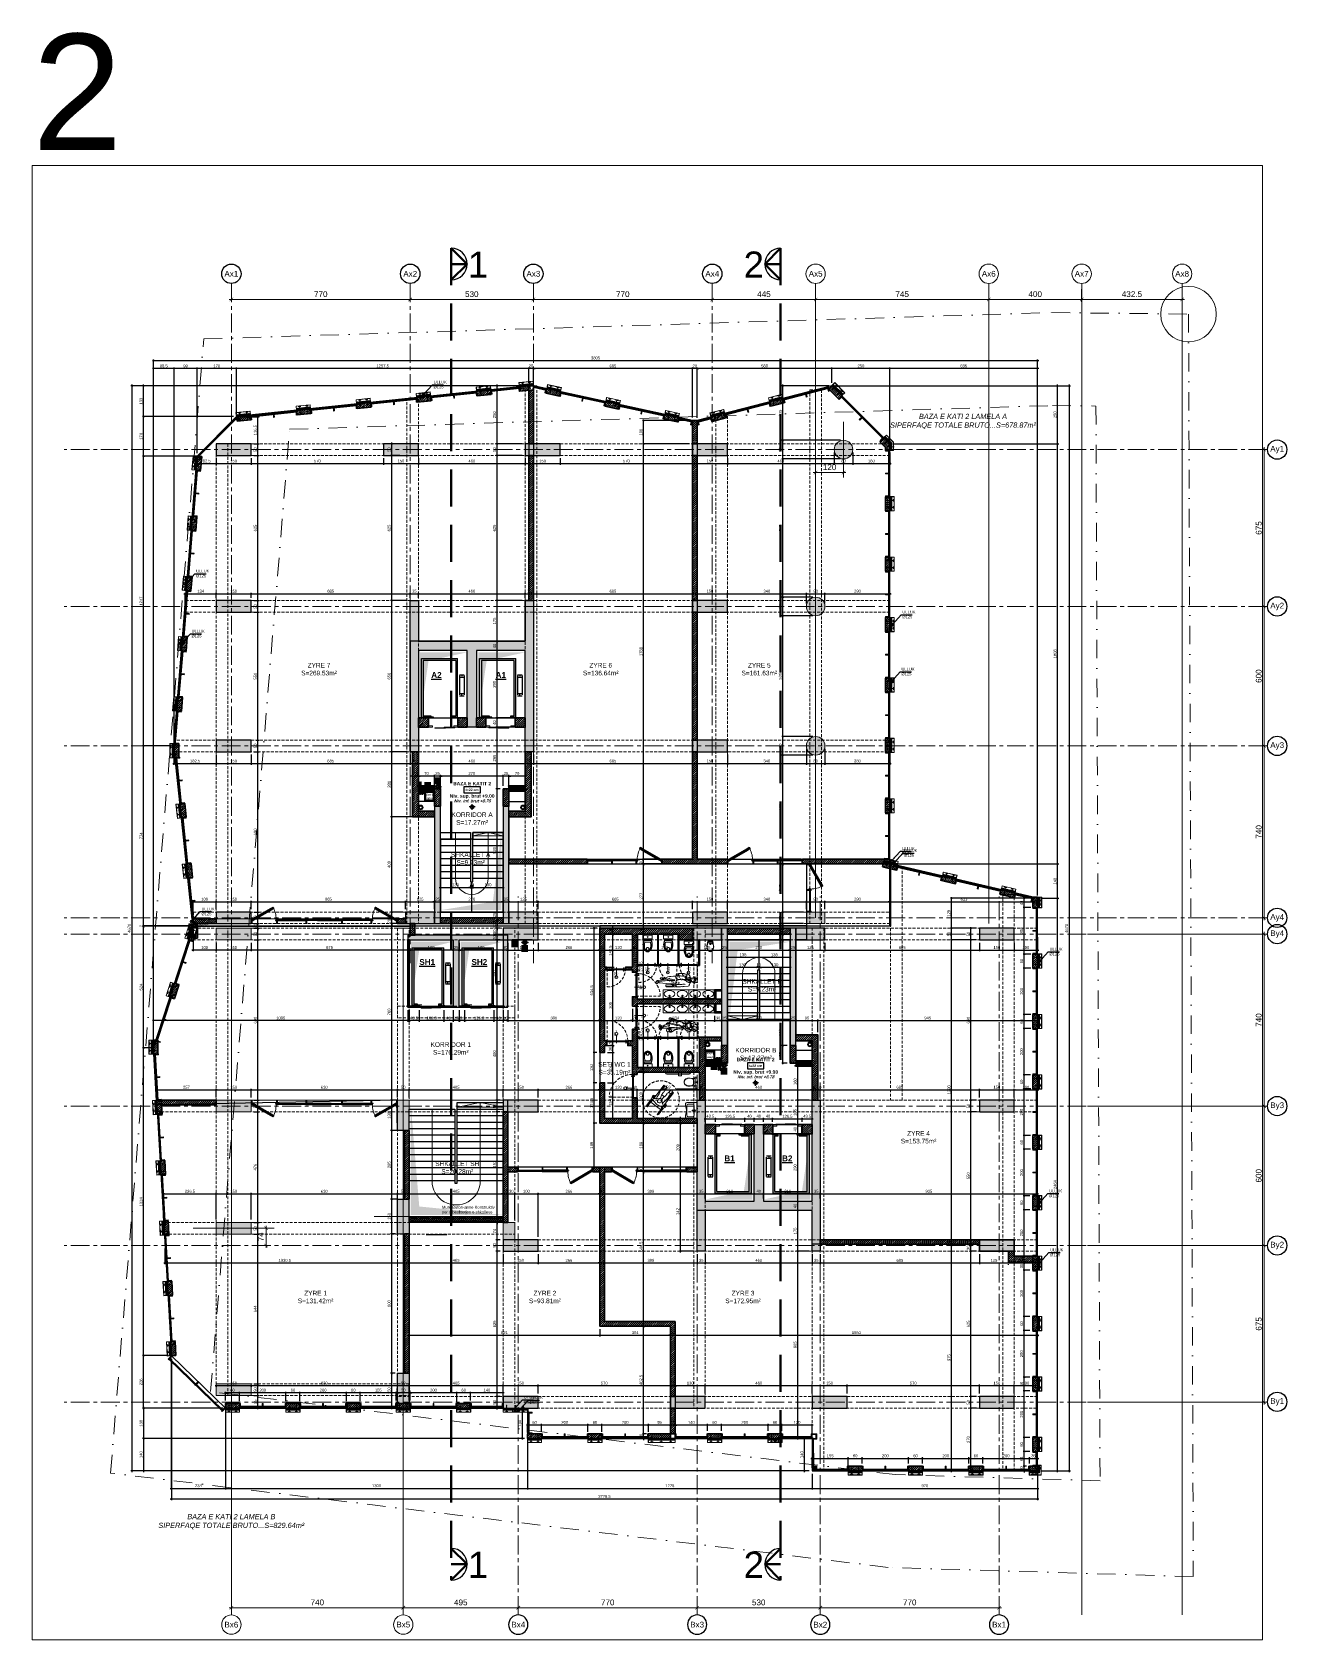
# Model space of a CAD drawing. Header units: centimetres. Extents: x 79741 to 85142, y -55119 to -48201.
import ezdxf
from ezdxf.enums import TextEntityAlignment as Align

# ---------------------------------------------------------------- set-up
doc = ezdxf.new("R2010")
doc.units = ezdxf.units.CM
doc.header["$LTSCALE"] = 50
doc.header["$MEASUREMENT"] = 0
for name, pattern in [('23486-A01$0${ Chain Double-Dash }', [0]), ('AUSGEZOGEN', [0]), ('AXES', [2, 1.25, -0.25, 0.25, -0.25]), ('CACHE', [0.375, 0.25, -0.125]), ('CONTINU', [0]), ('CORNER', [20, 0, -20]), ('DASHED2', [9.525, 6.35, -3.175]), ('Dot & Dashed', [335.138881, 158.75, -88.194444, 0, -88.194437])]:
    doc.linetypes.add(name, pattern=pattern)
doc.layers.get('0').update_dxf_attribs({"color": 8})
for name, color, linetype, lineweight in [('ACITOP', 214, 'Continuous', 18), ('ARCHITECTE', 252, 'Continuous', 13), ('BANJO', 160, 'Continuous', 9), ('BETON CACHE', 4, 'CACHE', 5), ('BETON HACHURE', 253, 'Continuous', 13), ('door', 44, 'Continuous', 5), ('ISOLATION', 252, 'Continuous', 0), ('KASETAT_Pen_No__22', 8, 'Continuous', 50), ('MACONNERIE COUPE', 7, 'Continuous', 30), ('MACONNERIE HACHURE', 253, 'Continuous', 13), ('mobilimi', 8, 'Continuous', 9), ('New_SANITARI BANJO_Pen_No__75', 6, 'Continuous', 18), ('PERCEMENT', 253, 'Continuous', 20), ('WD_Corner', 154, 'Continuous', 5), ('WD_Dowel', 154, 'Continuous', 5), ('WD_Text_Legende', 154, 'AUSGEZOGEN', 5)]:
    doc.layers.add(name, color=color, linetype=linetype, lineweight=lineweight)
for name, color, linetype in [('AXES', 10, 'AXES'), ('BETON COUPE', 3, 'CONTINU'), ('BETON TRAME', 252, 'Continuous'), ('BETON VU', 2, 'Continuous'), ('BORD', 5, 'Continuous'), ('COTE 50ème', 1, 'Continuous'), ('FASADA', 150, 'Continuous'), ('kabina', 120, 'Continuous'), ('NIVEAU', 170, 'Continuous'), ('OMBRE', 253, 'Continuous'), ('text', 159, 'Continuous'), ('TEXTE', 7, 'Continuous')]:
    doc.layers.add(name, color=color, linetype=linetype)
doc.layers.add('FMULT', color=150, linetype='Continuous', plot=False)
for name, color, linetype, lineweight, true_color in [('HORS GEL', 7, 'CACHE', 15, 0x00661a), ('HORS GEL COTE', 7, 'Continuous', 13, 0x00661a), ('KASETAT_Pen_No__176', 7, 'Continuous', 15, 0x93a0c6), ('New_SANITARI BANJO_Pen_No__25', 7, 'Continuous', 18, 0x40a5ff)]:
    doc.layers.add(name, color=color, linetype=linetype, lineweight=lineweight, true_color=true_color)
doc.layers.add('HYPALON', color=7, linetype='Continuous', true_color=0xffaa00)
doc.layers.add('PREFA MUR SUP TRAME', color=7, linetype='Continuous', true_color=0xd7c7ff)
doc.layers.add('WD_Assist1', color=6, linetype='CORNER', lineweight=0, plot=False)
doc.styles.add('3.ABEA 1-50', font='arial.ttf', dxfattribs={"height": 12.5})
doc.styles.add('Arial', font='arialbd.ttf', dxfattribs={"height": 12.5})
doc.styles.add('FN_TEXT_1.50', font='arial.ttf', dxfattribs={"height": 10})
doc.styles.add('GENERATED_STYLE_1', font='arial.ttf')
doc.styles.add('RS_TEXT_1.50', font='arial.ttf', dxfattribs={"height": 12.5})
doc.styles.add('RS_TXT_100', font='arial.ttf', dxfattribs={"height": 25})
doc.styles.add('RS_TXT_50', font='arial.ttf', dxfattribs={"height": 12.5})
doc.styles.add('style2', font='arialbd.ttf', dxfattribs={"height": 20})
doc.dimstyles.new('ISO-25', dxfattribs={"dimtxt": 2.5, "dimasz": 2.5, "dimexe": 1.25, "dimexo": 0.625, "dimtad": 1, "dimtxsty": 'Standard', "dimcen": 2.5, "dimadec": 0, "dimazin": 0, "dimtfac": 1, "dimtmove": 0, "dimatfit": 3, "dimfxl": 1, "dimarcsym": 0})
doc.dimstyles.new('RS_100CM_LINEAIRE', dxfattribs={"dimscale": 10, "dimtxt": 25, "dimasz": 1.5, "dimexe": 1, "dimexo": 2.5, "dimgap": 1, "dimtad": 1, "dimdec": 1, "dimrnd": 0.5, "dimdsep": 46, "dimtxsty": 'RS_TXT_100', "dimblk1": 'ARCHTICK', "dimblk2": 'ARCHTICK', "dimsah": 1, "dimcen": 2.5, "dimdle": 1, "dimclrt": 4, "dimadec": 0, "dimazin": 2, "dimtfac": 1, "dimtdec": 1, "dimtix": 1, "dimtmove": 2, "dimatfit": 3, "dimfxl": 1, "dimtolj": 1, "dimtzin": 0, "dimarcsym": 0})
doc.dimstyles.new('RS_50CM_LINEAIRE', dxfattribs={"dimscale": 5, "dimtxt": 12.5, "dimasz": 1.5, "dimexe": 1, "dimexo": 2.5, "dimgap": 1, "dimtad": 1, "dimdec": 1, "dimrnd": 0.5, "dimdsep": 46, "dimtxsty": 'RS_TXT_50', "dimblk1": 'ARCHTICK', "dimblk2": 'ARCHTICK', "dimsah": 1, "dimcen": 2.5, "dimdle": 1, "dimclrt": 4, "dimadec": 0, "dimazin": 2, "dimtfac": 1, "dimtdec": 1, "dimtix": 1, "dimtmove": 2, "dimatfit": 3, "dimfxl": 1, "dimtolj": 1, "dimtzin": 0, "dimarcsym": 0})
pattern_1 = [(90, (-220232.7677, 5400.947), (-1.875, 3e-15), [])]

msp = doc.modelspace()

# ---------------------------------------------------------------- texts
at = {"layer": 'COTE 50ème'}
for s, insert, char_height, width, attachment_point, style in [('1', (81616.73, -49145.05), 112.5, 212.0771, 1, '3.ABEA 1-50'), ('2', (82891.18, -49145.05), 112.5, 212.0771, 3, '3.ABEA 1-50'), ('Murë Beton-arme Konstruktiv per mbeshtetjen e shkalleve', (81505.22, -53251.59), 12.5, 249.8564, 1, 'RS_TEXT_1.50'), ('1', (81616.73, -54740.37), 112.5, 212.0771, 1, '3.ABEA 1-50'), ('2', (82891.18, -54740.37), 112.5, 212.0771, 3, '3.ABEA 1-50')]:
    msp.add_mtext(s, dxfattribs=dict(at, insert=insert, char_height=char_height, width=width, attachment_point=attachment_point, style=style))
at = {"layer": 'door', "style": 'GENERATED_STYLE_1'}
for s, insert, char_height, attachment_point in [('\\A1;\\pt0;100', (82348.3, -52309.24), 7, 7), ('\\A1;\\pt0;240', (82350.47, -52319.7), 7, 7), ('\\A1;\\pt0;P1', (82371.76, -52308.32), 5.6, 1), ('\\A1;\\pt0;P1', (82289.99, -52742.82), 5.6, 3), ('\\A1;\\pt0;240', (82304.33, -52754.2), 7, 9), ('\\A1;\\pt0;100', (82306.51, -52743.74), 7, 9)]:
    msp.add_mtext(s, dxfattribs=dict(at, insert=insert, char_height=char_height, attachment_point=attachment_point))
at = {"layer": 'HYPALON', "color": 7, "char_height": 16, "width": 185.056, "attachment_point": 5, "rotation": 180, "style": 'RS_TEXT_1.50'}
for s, insert in [('H', (81443.58, -51442.66)), ('S9', (81486.98, -51422.91))]:
    msp.add_mtext(s, dxfattribs=dict(at, insert=insert))
at = {"layer": 'HYPALON', "color": 7, "char_height": 16, "width": 185.056, "attachment_point": 5, "style": 'RS_TEXT_1.50'}
for s, insert in [('H', (81818.18, -52124.06)), ('S9', (81861.58, -52143.81)), ('H', (82675.8, -52652.44)), ('S9', (82719.21, -52672.2))]:
    msp.add_mtext(s, dxfattribs=dict(at, insert=insert))
at = {"layer": 'NIVEAU', "style": 'style2'}
for s, p in [('BAZA E KATIT 2', (81634.96, -51434.75)), ('Niv. sup. brut +9.00', (81634.96, -51489.97)), ('BAZA E KATIT 2', (82855.28, -52622.19)), ('Niv. sup. brut +9.00', (82855.28, -52677.41))]:
    msp.add_text(s, height=15, dxfattribs=at).set_placement(p, align=Align.MIDDLE)
for p in [(81634.96, -51461.75), (82855.28, -52649.2)]:
    msp.add_text('t=22 cm', height=10.792, dxfattribs=at).set_placement(p, align=Align.MIDDLE_CENTER)
at = {"layer": 'NIVEAU', "style": 'Arial', "oblique": 20}
for p in [(81634.96, -51509.14), (82855.28, -52696.58)]:
    msp.add_text('Niv. inf. brut +8.78', height=13.125, dxfattribs=at).set_placement(p, align=Align.MIDDLE)
at = {"layer": 'text', "lineweight": 5, "ltscale": 0.5, "insert": (79741.13, -48208.45), "char_height": 500, "attachment_point": 1, "style": '3.ABEA 1-50'}
msp.add_mtext_dynamic_manual_height_columns('2', width=6415.2, gutter_width=62.5, heights=[0], dxfattribs=at)
at = {"layer": 'TEXTE', "style": 'RS_TEXT_1.50'}
for s, insert, char_height, width, attachment_point in [('ULLUK\\P%%C125', (81469.21, -49700.82), 12.5, 4.547473508864641e-13, 1), ('{\\fArial|b0|i1|c0|p34;\\H0.6x;BAZA E KATI 2 LAMELA A\\PSIPERFAQE TOTALE BRUTO...S=678.87m²}', (83747.87, -49876.34), 37.5, 661.2314, 5), ('ULLUK\\P%%C125', (80447.23, -50513.63), 12.5, 4.547473508864641e-13, 1), ('ULLUK\\P%%C125', (83487.04, -50690.11), 12.5, 4.547473508864641e-13, 1), ('ULLUK\\P%%C125', (80427.45, -50772.73), 12.5, 4.547473508864641e-13, 1), ('ZYRE 7\\PS=269.53m²', (80975.9, -50942.43), 20, 187.8585, 5), ('ZYRE 6\\PS=136.64m²', (82188.53, -50942.43), 20, 187.8585, 5), ('ZYRE 5\\PS=161.63m²', (82870.99, -50942.43), 20, 187.8585, 5), ('{\\fArial|b1|i0|c0|p34;\\LA2}', (81481.48, -50967.36), 25, 958.4363, 5), ('{\\fArial|b1|i0|c0|p34;\\LA1}', (81758.64, -50967.36), 25, 958.4363, 5), ('ULLUK\\P%%C125', (83483.04, -50936.11), 12.5, 4.547473508864641e-13, 1), ('Electrical', (81794.51, -51456.2), 12.5, 4.547473508864641e-13, 4), ('Electrical', (81794.51, -51456.2), 12.5, 4.547473508864641e-13, 4), ('Electrical', (81794.51, -51456.2), 12.5, 4.547473508864641e-13, 4), ('Electrical', (81794.51, -51456.2), 12.5, 4.547473508864641e-13, 4), ('KORRIDOR A\\PS=17.27m²', (81634.96, -51585.28), 20, 187.8585, 5), ('SHKALLET A\\PS=9.23m²', (81628.64, -51757.36), 20, 187.8585, 5), ('ULLUK\\P%%C125', (83483.66, -51708.08), 12.5, 4.547473508864641e-13, 1), ('ULLUK\\P%%C125', (83494.62, -51716.67), 12.5, 4.547473508864641e-13, 1), ('ULLUK\\P%%C125', (80457.85, -52019.09), 12.5, 4.547473508864641e-13, 1), ('ULLUK\\P%%C125', (80470.25, -51968.03), 12.5, 4.547473508864641e-13, 1), ('ULLUK\\P%%C125', (84120.33, -52141.15), 12.5, 4.547473508864641e-13, 1), ('{\\fArial|b1|i0|c0|p34;\\LSH1}', (81441.7, -52202.66), 25, 958.4363, 5), ('{\\fArial|b1|i0|c0|p34;\\LSH2}', (81666.08, -52202.66), 25, 958.4363, 5), ('SHKALLET B\\PS=9.23m²', (82882.94, -52302.82), 20, 187.8585, 5), ('KORRIDOR 1\\PS=176.29m²', (81543.19, -52574.59), 20, 187.8585, 5), ('KORRIDOR B\\PS=17.27m²', (82856.43, -52598.69), 20, 187.8585, 5), ('SETI WC 1\\PS=35.19m²', (82247.6, -52660.07), 20, 187.8585, 5), ('ZYRE 4\\PS=153.75m²', (83556.66, -52956.7), 20, 187.8585, 5), ('SHKALLET SH\\PS=20.28m²', (81571.14, -53087.36), 20, 187.8585, 5), ('{\\fArial|b1|i0|c0|p34;\\LB1}', (82742.91, -53047.5), 25, 958.4363, 5), ('{\\fArial|b1|i0|c0|p34;\\LB2}', (82991.34, -53047.5), 25, 958.4363, 5), ('ULLUK\\P%%C125', (84118.33, -53181.24), 12.5, 4.547473508864641e-13, 1), ('ULLUK\\P%%C125', (84123.19, -53435.21), 12.5, 4.547473508864641e-13, 1), ('ZYRE 1\\PS=131.42m²', (80961.24, -53644.18), 20, 187.8585, 5), ('ZYRE 2\\PS=93.81m²', (81948.25, -53644.18), 20, 187.8585, 5), ('ZYRE 3\\PS=172.95m²', (82801.07, -53644.18), 20, 187.8585, 5), ('ULLUK\\P%%C125', (81857.13, -54068.35), 12.5, 4.547473508864641e-13, 1), ('ULLUK\\P%%C125', (81882.61, -54070.13), 12.5, 4.547473508864641e-13, 1), ('{\\fArial|b0|i1|c0|p34;\\H0.6x;BAZA E KATI 2 LAMELA B\\PSIPERFAQE TOTALE BRUTO...S=829.64m²}', (80598.64, -54611.07), 37.5, 661.2314, 5)]:
    msp.add_mtext(s, dxfattribs=dict(at, insert=insert, char_height=char_height, width=width, attachment_point=attachment_point))
at = {"layer": 'TEXTE', "insert": (83097.76, -52638.52), "char_height": 12.5, "width": 4.547473508864641e-13, "attachment_point": 4, "rotation": 180, "style": 'RS_TEXT_1.50'}
msp.add_mtext('Electrical', dxfattribs=at)
msp.add_mtext('Electrical', dxfattribs=at)
msp.add_mtext('Electrical', dxfattribs=at)
msp.add_mtext('Electrical', dxfattribs=at)

# ---------------------------------------------------------------- blocks, each defined once
blk = doc.blocks.new('NIVEAU')
for p, q in [((7.65, 0), (-7.65, 0)), ((0, 7.65), (0, -7.65))]:
    blk.add_line(p, q)
at = {"const_width": 7.65}
for points in [[(0, 3.825, 0.41421356), (-3.825, 0)], [(0, -3.825, 0.41421356), (3.825, 0)]]:
    blk.add_lwpolyline(points, format="xyb", dxfattribs=at)
blk.add_circle((0, 0), 7.65)
blk = doc.blocks.new('UniTAZZ_3')
at = {"layer": 'BANJO'}
for p, q in [((-293, -112), (-293, 112)), ((-230, -144), (-230, 144)), ((-178, -144), (-178, 144)), ((-152, 200), (-152, -200)), ((0, 200), (-152, 200)), ((0, -200), (0, 200)), ((-152, -200), (0, -200))]:
    blk.add_line(p, q, dxfattribs=at)
blk.add_circle((-76, 0), 17, dxfattribs=at)
for centre, radius, start, end in [((-581, 0), 131, 146.97653, 180), ((-581, 0), 131, 180, 213.02347), ((-493, -57), 235, 122.50779, 146.97653), ((-564, 0), 117, 146.97653, 180), ((-575, 0), 87.7, 145.70581, 180), ((-575, 0), 87.7, 180, 214.29419), ((-485, -51), 211, 122.50779, 146.97653), ((-610, 0), 46, 153.63249, 180), ((-610, 0), 46, 180, 206.36751), ((-600, -5), 56.5, 129.88271, 153.63249), ((-507, -46), 170, 121.27227, 145.70581), ((-594, -12), 66, 109.09196, 129.88271), ((-435, -148), 343, 104.78666, 122.50779), ((-590, -23), 78.1, 90, 109.09196), ((-433, -133), 308, 104.78666, 122.50779), ((-462, -121), 257, 104.12094, 121.27227), ((-590, -23), 78.1, 70.90804, 90), ((-586, -12), 66, 50.11729, 70.90804), ((-580, -5), 56.5, 26.36751, 50.11729), ((-571, 0), 46, 0, 26.36751), ((-571, 0), 46, 333.63249, 0), ((-432, -238), 378, 90, 104.12094), ((-397, -291), 491, 90, 104.78666), ((-399, -261), 441, 90, 104.78666), ((-432, -238), 378, 75.87906, 90), ((-399, -261), 441, 75.21334, 90), ((-397, -291), 491, 75.21334, 90), ((-403, -121), 257, 64.79644, 75.87906), ((-365, -133), 308, 63.90531, 75.21334), ((-359, -148), 343, 58.14894, 75.21334), ((-493, 57), 235, 213.02347, 237.49221), ((-564, 0), 117, 180, 213.02347), ((-485, 51), 211, 213.02347, 237.49221), ((-600, 5), 56.5, 206.36751, 230.11729), ((-507, 47), 170, 214.29419, 238.72773), ((-594, 12), 66, 230.11729, 250.90804), ((-435, 148), 343, 237.49221, 255.21334), ((-590, 24), 78.1, 250.90804, 270), ((-433, 132), 308, 237.49221, 255.21334), ((-462, 121), 257, 238.72773, 255.87906), ((-590, 24), 78.1, 270, 289.09196), ((-586, 12), 66, 289.09196, 309.88271), ((-580, 5), 56.5, 309.88271, 333.63249), ((-432, 238), 378, 255.87906, 270), ((-397, 291), 491, 255.21334, 270), ((-399, 261), 441, 255.21334, 270), ((-432, 238), 378, 270, 284.12094), ((-399, 261), 441, 270, 284.78666), ((-397, 291), 491, 270, 284.78666), ((-403, 121), 257, 284.12094, 295.20356), ((-365, 132), 308, 284.78666, 296.09469), ((-359, 148), 343, 284.78666, 301.85106)]:
    blk.add_arc(centre, radius, start, end, dxfattribs=at)
blk = doc.blocks.new('AXES_FN')
at = {"color": 0, "linetype": 'Continuous'}
blk.add_circle((0, 15), 22.2, dxfattribs=at)
at = {"color": 0, "style": 'FN_TEXT_1.50'}
blk.add_attdef('AXES', text='', height=12.5, dxfattribs=at).set_placement((-48.9, 20.6), align=Align.MIDDLE_CENTER)
blk = doc.blocks.new('_ArchTick')
at = {"color": 0, "linetype": 'ByBlock', "const_width": 0.15}
blk.add_lwpolyline([(-0.5, -0.5), (0.5, 0.5)], dxfattribs=at)
blk = doc.blocks.new('*D184')
at = {"layer": 'AXES', "color": 0, "linetype": 'Continuous', "lineweight": -2, "ltscale": 0.5, "transparency": 16777216}
for p, q in [((70888.4, -40383.7), (71678.4, -40383.7)), ((70898.4, -40389.7), (70898.4, -40373.7)), ((71668.4, -40389.7), (71668.4, -40373.7))]:
    blk.add_line(p, q, dxfattribs=at)
at = {"layer": 'Defpoints', "color": 0, "linetype": 'Continuous', "ltscale": 0.5, "transparency": 16777216}
for p in [(71668.4, -40383.7), (70898.4, -40414.7), (71668.4, -40414.7)]:
    blk.add_point(p, dxfattribs=at)
at = {"layer": 'AXES', "color": 0, "linetype": 'Continuous', "lineweight": -2, "ltscale": 0.5, "transparency": 16777216, "xscale": 15, "yscale": 15, "zscale": 15, "rotation": 180}
blk.add_blockref('_ArchTick', (70898.4, -40383.7), dxfattribs=at)
at = {"layer": 'AXES', "color": 0, "linetype": 'Continuous', "lineweight": -2, "ltscale": 0.5, "transparency": 16777216, "xscale": 15, "yscale": 15, "zscale": 15}
blk.add_blockref('_ArchTick', (71668.4, -40383.7), dxfattribs=at)
at = {"layer": 'AXES', "color": 4, "linetype": 'Continuous', "lineweight": 5, "ltscale": 0.5, "transparency": 16777216, "insert": (71283.4, -40360.9), "char_height": 25, "attachment_point": 5, "style": 'RS_TXT_100'}
blk.add_mtext('\\A1;770', dxfattribs=at)
blk = doc.blocks.new('*D185')
at = {"layer": 'AXES', "color": 0, "linetype": 'Continuous', "lineweight": -2, "ltscale": 0.5, "transparency": 16777216}
for p, q in [((71658.4, -40383.7), (72208.4, -40383.7)), ((71668.4, -40389.7), (71668.4, -40373.7)), ((72198.4, -40389.7), (72198.4, -40373.7))]:
    blk.add_line(p, q, dxfattribs=at)
at = {"layer": 'Defpoints', "color": 0, "linetype": 'Continuous', "ltscale": 0.5, "transparency": 16777216}
for p in [(72198.4, -40383.7), (71668.4, -40414.7), (72198.4, -40414.7)]:
    blk.add_point(p, dxfattribs=at)
at = {"layer": 'AXES', "color": 0, "linetype": 'Continuous', "lineweight": -2, "ltscale": 0.5, "transparency": 16777216, "xscale": 15, "yscale": 15, "zscale": 15, "rotation": 180}
blk.add_blockref('_ArchTick', (71668.4, -40383.7), dxfattribs=at)
at = {"layer": 'AXES', "color": 0, "linetype": 'Continuous', "lineweight": -2, "ltscale": 0.5, "transparency": 16777216, "xscale": 15, "yscale": 15, "zscale": 15}
blk.add_blockref('_ArchTick', (72198.4, -40383.7), dxfattribs=at)
at = {"layer": 'AXES', "color": 4, "linetype": 'Continuous', "lineweight": 5, "ltscale": 0.5, "transparency": 16777216, "insert": (71933.4, -40360.9), "char_height": 25, "attachment_point": 5, "style": 'RS_TXT_100'}
blk.add_mtext('\\A1;530', dxfattribs=at)
blk = doc.blocks.new('*D186')
at = {"layer": 'AXES', "color": 0, "linetype": 'Continuous', "lineweight": -2, "ltscale": 0.5, "transparency": 16777216}
for p, q in [((72188.4, -40383.7), (72978.4, -40383.7)), ((72198.4, -40389.7), (72198.4, -40373.7)), ((72968.4, -40389.7), (72968.4, -40373.7))]:
    blk.add_line(p, q, dxfattribs=at)
at = {"layer": 'Defpoints', "color": 0, "linetype": 'Continuous', "ltscale": 0.5, "transparency": 16777216}
for p in [(72968.4, -40383.7), (72198.4, -40414.7), (72968.4, -40414.7)]:
    blk.add_point(p, dxfattribs=at)
at = {"layer": 'AXES', "color": 0, "linetype": 'Continuous', "lineweight": -2, "ltscale": 0.5, "transparency": 16777216, "xscale": 15, "yscale": 15, "zscale": 15, "rotation": 180}
blk.add_blockref('_ArchTick', (72198.4, -40383.7), dxfattribs=at)
at = {"layer": 'AXES', "color": 0, "linetype": 'Continuous', "lineweight": -2, "ltscale": 0.5, "transparency": 16777216, "xscale": 15, "yscale": 15, "zscale": 15}
blk.add_blockref('_ArchTick', (72968.4, -40383.7), dxfattribs=at)
at = {"layer": 'AXES', "color": 4, "linetype": 'Continuous', "lineweight": 5, "ltscale": 0.5, "transparency": 16777216, "insert": (72583.4, -40360.9), "char_height": 25, "attachment_point": 5, "style": 'RS_TXT_100'}
blk.add_mtext('\\A1;770', dxfattribs=at)
blk = doc.blocks.new('*D187')
at = {"layer": 'AXES', "color": 0, "linetype": 'Continuous', "lineweight": -2, "ltscale": 0.5, "transparency": 16777216}
for p, q in [((75283.4, -42304.7), (75353.4, -42304.7)), ((75343.4, -43054.7), (75343.4, -42294.7)), ((75283.4, -43044.7), (75353.4, -43044.7))]:
    blk.add_line(p, q, dxfattribs=at)
at = {"layer": 'Defpoints', "color": 0, "linetype": 'Continuous', "ltscale": 0.5, "transparency": 16777216}
for p in [(75258.4, -42304.7), (75343.4, -42304.7), (75258.4, -43044.7)]:
    blk.add_point(p, dxfattribs=at)
at = {"layer": 'AXES', "color": 0, "linetype": 'Continuous', "lineweight": -2, "ltscale": 0.5, "transparency": 16777216, "xscale": 15, "yscale": 15, "zscale": 15}
for p, rotation in [((75343.4, -42304.7), 90), ((75343.4, -43044.7), 270)]:
    blk.add_blockref('_ArchTick', p, dxfattribs=dict(at, rotation=rotation))
at = {"layer": 'AXES', "color": 4, "linetype": 'Continuous', "lineweight": 5, "ltscale": 0.5, "transparency": 16777216, "insert": (75320.6, -42674.7), "char_height": 25, "attachment_point": 5, "rotation": 90, "style": 'RS_TXT_100'}
blk.add_mtext('\\A1;740', dxfattribs=at)
blk = doc.blocks.new('*D188')
at = {"layer": 'AXES', "color": 0, "linetype": 'Continuous', "lineweight": -2, "ltscale": 0.5, "transparency": 16777216}
for p, q in [((75283.4, -41704.7), (75353.4, -41704.7)), ((75343.4, -42314.7), (75343.4, -41694.7)), ((75283.4, -42304.7), (75353.4, -42304.7))]:
    blk.add_line(p, q, dxfattribs=at)
at = {"layer": 'Defpoints', "color": 0, "linetype": 'Continuous', "ltscale": 0.5, "transparency": 16777216}
for p in [(75258.4, -41704.7), (75343.4, -41704.7), (75258.4, -42304.7)]:
    blk.add_point(p, dxfattribs=at)
at = {"layer": 'AXES', "color": 0, "linetype": 'Continuous', "lineweight": -2, "ltscale": 0.5, "transparency": 16777216, "xscale": 15, "yscale": 15, "zscale": 15}
for p, rotation in [((75343.4, -41704.7), 90), ((75343.4, -42304.7), 270)]:
    blk.add_blockref('_ArchTick', p, dxfattribs=dict(at, rotation=rotation))
at = {"layer": 'AXES', "color": 4, "linetype": 'Continuous', "lineweight": 5, "ltscale": 0.5, "transparency": 16777216, "insert": (75320.6, -42004.7), "char_height": 25, "attachment_point": 5, "rotation": 90, "style": 'RS_TXT_100'}
blk.add_mtext('\\A1;600', dxfattribs=at)
blk = doc.blocks.new('*D189')
at = {"layer": 'AXES', "color": 0, "linetype": 'Continuous', "lineweight": -2, "ltscale": 0.5, "transparency": 16777216}
for p, q in [((75343.4, -41714.7), (75343.4, -41019.7)), ((75283.4, -41029.7), (75353.4, -41029.7)), ((75283.4, -41704.7), (75353.4, -41704.7))]:
    blk.add_line(p, q, dxfattribs=at)
at = {"layer": 'Defpoints', "color": 0, "linetype": 'Continuous', "ltscale": 0.5, "transparency": 16777216}
for p in [(75258.4, -41029.7), (75343.4, -41029.7), (75258.4, -41704.7)]:
    blk.add_point(p, dxfattribs=at)
at = {"layer": 'AXES', "color": 0, "linetype": 'Continuous', "lineweight": -2, "ltscale": 0.5, "transparency": 16777216, "xscale": 15, "yscale": 15, "zscale": 15}
for p, rotation in [((75343.4, -41029.7), 90), ((75343.4, -41704.7), 270)]:
    blk.add_blockref('_ArchTick', p, dxfattribs=dict(at, rotation=rotation))
at = {"layer": 'AXES', "color": 4, "linetype": 'Continuous', "lineweight": 5, "ltscale": 0.5, "transparency": 16777216, "insert": (75320.6, -41367.2), "char_height": 25, "attachment_point": 5, "rotation": 90, "style": 'RS_TXT_100'}
blk.add_mtext('\\A1;675', dxfattribs=at)
blk = doc.blocks.new('*D190')
at = {"layer": 'AXES', "color": 0, "linetype": 'Continuous', "lineweight": -2, "ltscale": 0.5, "transparency": 16777216}
for p, q in [((72133.4, -46019.7), (72133.4, -46003.7)), ((72903.4, -46019.7), (72903.4, -46003.7)), ((72123.4, -46013.7), (72913.4, -46013.7))]:
    blk.add_line(p, q, dxfattribs=at)
at = {"layer": 'Defpoints', "color": 0, "linetype": 'Continuous', "ltscale": 0.5, "transparency": 16777216}
for p in [(72133.4, -46044.7), (72903.4, -46013.7), (72903.4, -46044.7)]:
    blk.add_point(p, dxfattribs=at)
at = {"layer": 'AXES', "color": 0, "linetype": 'Continuous', "lineweight": -2, "ltscale": 0.5, "transparency": 16777216, "xscale": 15, "yscale": 15, "zscale": 15, "rotation": 180}
blk.add_blockref('_ArchTick', (72133.4, -46013.7), dxfattribs=at)
at = {"layer": 'AXES', "color": 0, "linetype": 'Continuous', "lineweight": -2, "ltscale": 0.5, "transparency": 16777216, "xscale": 15, "yscale": 15, "zscale": 15}
blk.add_blockref('_ArchTick', (72903.4, -46013.7), dxfattribs=at)
at = {"layer": 'AXES', "color": 4, "linetype": 'Continuous', "lineweight": 5, "ltscale": 0.5, "transparency": 16777216, "insert": (72518.4, -45990.9), "char_height": 25, "attachment_point": 5, "style": 'RS_TXT_100'}
blk.add_mtext('\\A1;770', dxfattribs=at)
blk = doc.blocks.new('*D191')
at = {"layer": 'AXES', "color": 0, "linetype": 'Continuous', "lineweight": -2, "ltscale": 0.5, "transparency": 16777216}
for p, q in [((72903.4, -46019.7), (72903.4, -46003.7)), ((73433.4, -46019.7), (73433.4, -46003.7)), ((72893.4, -46013.7), (73443.4, -46013.7))]:
    blk.add_line(p, q, dxfattribs=at)
at = {"layer": 'Defpoints', "color": 0, "linetype": 'Continuous', "ltscale": 0.5, "transparency": 16777216}
for p in [(72903.4, -46044.7), (73433.4, -46013.7), (73433.4, -46044.7)]:
    blk.add_point(p, dxfattribs=at)
at = {"layer": 'AXES', "color": 0, "linetype": 'Continuous', "lineweight": -2, "ltscale": 0.5, "transparency": 16777216, "xscale": 15, "yscale": 15, "zscale": 15, "rotation": 180}
blk.add_blockref('_ArchTick', (72903.4, -46013.7), dxfattribs=at)
at = {"layer": 'AXES', "color": 0, "linetype": 'Continuous', "lineweight": -2, "ltscale": 0.5, "transparency": 16777216, "xscale": 15, "yscale": 15, "zscale": 15}
blk.add_blockref('_ArchTick', (73433.4, -46013.7), dxfattribs=at)
at = {"layer": 'AXES', "color": 4, "linetype": 'Continuous', "lineweight": 5, "ltscale": 0.5, "transparency": 16777216, "insert": (73168.4, -45990.9), "char_height": 25, "attachment_point": 5, "style": 'RS_TXT_100'}
blk.add_mtext('\\A1;530', dxfattribs=at)
blk = doc.blocks.new('*D192')
at = {"layer": 'AXES', "color": 0, "linetype": 'Continuous', "lineweight": -2, "ltscale": 0.5, "transparency": 16777216}
for p, q in [((73433.4, -46019.7), (73433.4, -46003.7)), ((74203.4, -46019.7), (74203.4, -46003.7)), ((73423.4, -46013.7), (74213.4, -46013.7))]:
    blk.add_line(p, q, dxfattribs=at)
at = {"layer": 'Defpoints', "color": 0, "linetype": 'Continuous', "ltscale": 0.5, "transparency": 16777216}
for p in [(73433.4, -46044.7), (74203.4, -46013.7), (74203.4, -46044.7)]:
    blk.add_point(p, dxfattribs=at)
at = {"layer": 'AXES', "color": 0, "linetype": 'Continuous', "lineweight": -2, "ltscale": 0.5, "transparency": 16777216, "xscale": 15, "yscale": 15, "zscale": 15, "rotation": 180}
blk.add_blockref('_ArchTick', (73433.4, -46013.7), dxfattribs=at)
at = {"layer": 'AXES', "color": 0, "linetype": 'Continuous', "lineweight": -2, "ltscale": 0.5, "transparency": 16777216, "xscale": 15, "yscale": 15, "zscale": 15}
blk.add_blockref('_ArchTick', (74203.4, -46013.7), dxfattribs=at)
at = {"layer": 'AXES', "color": 4, "linetype": 'Continuous', "lineweight": 5, "ltscale": 0.5, "transparency": 16777216, "insert": (73818.4, -45990.9), "char_height": 25, "attachment_point": 5, "style": 'RS_TXT_100'}
blk.add_mtext('\\A1;770', dxfattribs=at)
blk = doc.blocks.new('*D193')
at = {"layer": 'AXES', "color": 0, "linetype": 'Continuous', "lineweight": -2, "ltscale": 0.5, "transparency": 16777216}
for p, q in [((74583.4, -44454.7), (75353.4, -44454.7)), ((75343.4, -45139.7), (75343.4, -44444.7)), ((74583.4, -45129.7), (75353.4, -45129.7))]:
    blk.add_line(p, q, dxfattribs=at)
at = {"layer": 'Defpoints', "color": 0, "linetype": 'Continuous', "ltscale": 0.5, "transparency": 16777216}
for p in [(74558.4, -44454.7), (75343.4, -44454.7), (74558.4, -45129.7)]:
    blk.add_point(p, dxfattribs=at)
at = {"layer": 'AXES', "color": 0, "linetype": 'Continuous', "lineweight": -2, "ltscale": 0.5, "transparency": 16777216, "xscale": 15, "yscale": 15, "zscale": 15}
for p, rotation in [((75343.4, -44454.7), 90), ((75343.4, -45129.7), 270)]:
    blk.add_blockref('_ArchTick', p, dxfattribs=dict(at, rotation=rotation))
at = {"layer": 'AXES', "color": 4, "linetype": 'Continuous', "lineweight": 5, "ltscale": 0.5, "transparency": 16777216, "insert": (75320.6, -44792.2), "char_height": 25, "attachment_point": 5, "rotation": 90, "style": 'RS_TXT_100'}
blk.add_mtext('\\A1;675', dxfattribs=at)
blk = doc.blocks.new('*D194')
at = {"layer": 'AXES', "color": 0, "linetype": 'Continuous', "lineweight": -2, "ltscale": 0.5, "transparency": 16777216}
for p, q in [((74583.4, -43854.7), (75353.4, -43854.7)), ((75343.4, -44464.7), (75343.4, -43844.7)), ((74583.4, -44454.7), (75353.4, -44454.7))]:
    blk.add_line(p, q, dxfattribs=at)
at = {"layer": 'Defpoints', "color": 0, "linetype": 'Continuous', "ltscale": 0.5, "transparency": 16777216}
for p in [(74558.4, -43854.7), (75343.4, -43854.7), (74558.4, -44454.7)]:
    blk.add_point(p, dxfattribs=at)
at = {"layer": 'AXES', "color": 0, "linetype": 'Continuous', "lineweight": -2, "ltscale": 0.5, "transparency": 16777216, "xscale": 15, "yscale": 15, "zscale": 15}
for p, rotation in [((75343.4, -43854.7), 90), ((75343.4, -44454.7), 270)]:
    blk.add_blockref('_ArchTick', p, dxfattribs=dict(at, rotation=rotation))
at = {"layer": 'AXES', "color": 4, "linetype": 'Continuous', "lineweight": 5, "ltscale": 0.5, "transparency": 16777216, "insert": (75320.6, -44154.7), "char_height": 25, "attachment_point": 5, "rotation": 90, "style": 'RS_TXT_100'}
blk.add_mtext('\\A1;600', dxfattribs=at)
blk = doc.blocks.new('*D195')
at = {"layer": 'AXES', "color": 0, "linetype": 'Continuous', "lineweight": -2, "ltscale": 0.5, "transparency": 16777216}
for p, q in [((74583.4, -43114.7), (75353.4, -43114.7)), ((75343.4, -43864.7), (75343.4, -43104.7)), ((74583.4, -43854.7), (75353.4, -43854.7))]:
    blk.add_line(p, q, dxfattribs=at)
at = {"layer": 'Defpoints', "color": 0, "linetype": 'Continuous', "ltscale": 0.5, "transparency": 16777216}
for p in [(74558.4, -43114.7), (75343.4, -43114.7), (74558.4, -43854.7)]:
    blk.add_point(p, dxfattribs=at)
at = {"layer": 'AXES', "color": 0, "linetype": 'Continuous', "lineweight": -2, "ltscale": 0.5, "transparency": 16777216, "xscale": 15, "yscale": 15, "zscale": 15}
for p, rotation in [((75343.4, -43114.7), 90), ((75343.4, -43854.7), 270)]:
    blk.add_blockref('_ArchTick', p, dxfattribs=dict(at, rotation=rotation))
at = {"layer": 'AXES', "color": 4, "linetype": 'Continuous', "lineweight": 5, "ltscale": 0.5, "transparency": 16777216, "insert": (75320.6, -43484.7), "char_height": 25, "attachment_point": 5, "rotation": 90, "style": 'RS_TXT_100'}
blk.add_mtext('\\A1;740', dxfattribs=at)
blk = doc.blocks.new('*D196')
at = {"layer": 'Defpoints', "color": 0, "linetype": 'ByBlock', "transparency": 16777216}
for p in [(71638.4, -46013.7), (71638.4, -46044.7), (72133.4, -46044.7)]:
    blk.add_point(p, dxfattribs=at)
at = {"layer": 'HORS GEL', "color": 0, "linetype": 'ByBlock', "lineweight": -2, "transparency": 16777216}
for p, q in [((71638.4, -46019.7), (71638.4, -46003.7)), ((72133.4, -46019.7), (72133.4, -46003.7)), ((72143.4, -46013.7), (71628.4, -46013.7))]:
    blk.add_line(p, q, dxfattribs=at)
at = {"layer": 'HORS GEL', "color": 0, "linetype": 'ByBlock', "lineweight": -2, "transparency": 16777216, "xscale": 15, "yscale": 15, "zscale": 15, "rotation": 180}
blk.add_blockref('_ArchTick', (71638.4, -46013.7), dxfattribs=at)
at = {"layer": 'HORS GEL', "color": 0, "linetype": 'ByBlock', "lineweight": -2, "transparency": 16777216, "xscale": 15, "yscale": 15, "zscale": 15}
blk.add_blockref('_ArchTick', (72133.4, -46013.7), dxfattribs=at)
at = {"layer": 'HORS GEL', "color": 4, "linetype": 'ByBlock', "transparency": 16777216, "insert": (71885.9, -45990.9), "char_height": 25, "attachment_point": 5, "style": 'RS_TXT_100'}
blk.add_mtext('\\A1;495', dxfattribs=at)
blk = doc.blocks.new('*D197')
at = {"layer": 'Defpoints', "color": 0, "linetype": 'ByBlock', "transparency": 16777216}
for p in [(70898.4, -46013.7), (70898.4, -46044.7), (71638.4, -46044.7)]:
    blk.add_point(p, dxfattribs=at)
at = {"layer": 'HORS GEL', "color": 0, "linetype": 'ByBlock', "lineweight": -2, "transparency": 16777216}
for p, q in [((70898.4, -46019.7), (70898.4, -46003.7)), ((71638.4, -46019.7), (71638.4, -46003.7)), ((71648.4, -46013.7), (70888.4, -46013.7))]:
    blk.add_line(p, q, dxfattribs=at)
at = {"layer": 'HORS GEL', "color": 0, "linetype": 'ByBlock', "lineweight": -2, "transparency": 16777216, "xscale": 15, "yscale": 15, "zscale": 15, "rotation": 180}
blk.add_blockref('_ArchTick', (70898.4, -46013.7), dxfattribs=at)
at = {"layer": 'HORS GEL', "color": 0, "linetype": 'ByBlock', "lineweight": -2, "transparency": 16777216, "xscale": 15, "yscale": 15, "zscale": 15}
blk.add_blockref('_ArchTick', (71638.4, -46013.7), dxfattribs=at)
at = {"layer": 'HORS GEL', "color": 4, "linetype": 'ByBlock', "transparency": 16777216, "insert": (71268.4, -45990.9), "char_height": 25, "attachment_point": 5, "style": 'RS_TXT_100'}
blk.add_mtext('\\A1;740', dxfattribs=at)
blk = doc.blocks.new('*D198')
at = {"layer": 'Defpoints', "color": 0, "linetype": 'ByBlock', "transparency": 16777216}
for p in [(71083.4, -44380.7), (71047.8, -44454.7), (71083.4, -44454.7)]:
    blk.add_point(p, dxfattribs=at)
at = {"layer": 'HORS GEL', "color": 0, "linetype": 'ByBlock', "lineweight": -2, "transparency": 16777216}
for p, q in [((71058.4, -44380.7), (71037.8, -44380.7)), ((71047.8, -44370.7), (71047.8, -44464.7)), ((71058.4, -44454.7), (71037.8, -44454.7))]:
    blk.add_line(p, q, dxfattribs=at)
at = {"layer": 'HORS GEL', "color": 0, "linetype": 'ByBlock', "lineweight": -2, "transparency": 16777216, "xscale": 15, "yscale": 15, "zscale": 15}
for p, rotation in [((71047.8, -44380.7), 90), ((71047.8, -44454.7), 270)]:
    blk.add_blockref('_ArchTick', p, dxfattribs=dict(at, rotation=rotation))
at = {"layer": 'HORS GEL', "color": 4, "linetype": 'ByBlock', "transparency": 16777216, "insert": (71025.3, -44417.7), "char_height": 25, "attachment_point": 5, "rotation": 90, "style": 'RS_TXT_100'}
blk.add_mtext('\\A1;74', dxfattribs=at)
blk = doc.blocks.new('*D199')
at = {"layer": 'AXES', "color": 0, "linetype": 'Continuous', "lineweight": -2, "ltscale": 0.5, "transparency": 16777216}
for p, q in [((72958.4, -40383.7), (73423.4, -40383.7)), ((72968.4, -40389.7), (72968.4, -40373.7)), ((73413.4, -40339.7), (73413.4, -40393.7))]:
    blk.add_line(p, q, dxfattribs=at)
at = {"layer": 'Defpoints', "color": 0, "linetype": 'Continuous', "ltscale": 0.5, "transparency": 16777216}
for p in [(73413.4, -40314.7), (73413.4, -40383.7), (72968.4, -40414.7)]:
    blk.add_point(p, dxfattribs=at)
at = {"layer": 'AXES', "color": 0, "linetype": 'Continuous', "lineweight": -2, "ltscale": 0.5, "transparency": 16777216, "xscale": 15, "yscale": 15, "zscale": 15, "rotation": 180}
blk.add_blockref('_ArchTick', (72968.4, -40383.7), dxfattribs=at)
at = {"layer": 'AXES', "color": 0, "linetype": 'Continuous', "lineweight": -2, "ltscale": 0.5, "transparency": 16777216, "xscale": 15, "yscale": 15, "zscale": 15}
blk.add_blockref('_ArchTick', (73413.4, -40383.7), dxfattribs=at)
at = {"layer": 'AXES', "color": 4, "linetype": 'Continuous', "lineweight": 5, "ltscale": 0.5, "transparency": 16777216, "insert": (73190.9, -40361), "char_height": 25, "attachment_point": 5, "style": 'RS_TXT_100'}
blk.add_mtext('\\A1;445', dxfattribs=at)
blk = doc.blocks.new('*D200')
at = {"layer": 'Defpoints', "color": 0, "linetype": 'ByBlock', "transparency": 16777216}
for p in [(73413.4, -40314.7), (74158.4, -40314.7), (74158.4, -40383.7)]:
    blk.add_point(p, dxfattribs=at)
at = {"layer": 'HORS GEL', "color": 0, "linetype": 'ByBlock', "lineweight": -2, "transparency": 16777216}
for p, q in [((73403.4, -40383.7), (74168.4, -40383.7)), ((73413.4, -40339.7), (73413.4, -40393.7)), ((74158.4, -40339.7), (74158.4, -40393.7))]:
    blk.add_line(p, q, dxfattribs=at)
at = {"layer": 'HORS GEL', "color": 0, "linetype": 'ByBlock', "lineweight": -2, "transparency": 16777216, "xscale": 15, "yscale": 15, "zscale": 15, "rotation": 180}
blk.add_blockref('_ArchTick', (73413.4, -40383.7), dxfattribs=at)
at = {"layer": 'HORS GEL', "color": 0, "linetype": 'ByBlock', "lineweight": -2, "transparency": 16777216, "xscale": 15, "yscale": 15, "zscale": 15}
blk.add_blockref('_ArchTick', (74158.4, -40383.7), dxfattribs=at)
at = {"layer": 'HORS GEL', "color": 4, "linetype": 'ByBlock', "transparency": 16777216, "insert": (73785.9, -40361), "char_height": 25, "attachment_point": 5, "style": 'RS_TXT_100'}
blk.add_mtext('\\A1;745', dxfattribs=at)
blk = doc.blocks.new('*D201')
at = {"layer": 'Defpoints', "color": 0, "linetype": 'ByBlock', "transparency": 16777216}
for p in [(74158.4, -40314.7), (74558.4, -40314.7), (74558.4, -40383.7)]:
    blk.add_point(p, dxfattribs=at)
at = {"layer": 'HORS GEL', "color": 0, "linetype": 'ByBlock', "lineweight": -2, "transparency": 16777216}
for p, q in [((74148.4, -40383.7), (74568.4, -40383.7)), ((74158.4, -40339.7), (74158.4, -40393.7)), ((74558.4, -40339.7), (74558.4, -40393.7))]:
    blk.add_line(p, q, dxfattribs=at)
at = {"layer": 'HORS GEL', "color": 0, "linetype": 'ByBlock', "lineweight": -2, "transparency": 16777216, "xscale": 15, "yscale": 15, "zscale": 15, "rotation": 180}
blk.add_blockref('_ArchTick', (74158.4, -40383.7), dxfattribs=at)
at = {"layer": 'HORS GEL', "color": 0, "linetype": 'ByBlock', "lineweight": -2, "transparency": 16777216, "xscale": 15, "yscale": 15, "zscale": 15}
blk.add_blockref('_ArchTick', (74558.4, -40383.7), dxfattribs=at)
at = {"layer": 'HORS GEL', "color": 4, "linetype": 'ByBlock', "transparency": 16777216, "insert": (74358.4, -40360.9), "char_height": 25, "attachment_point": 5, "style": 'RS_TXT_100'}
blk.add_mtext('\\A1;400', dxfattribs=at)
blk = doc.blocks.new('*D202')
at = {"layer": 'Defpoints', "color": 0, "linetype": 'ByBlock', "transparency": 16777216}
for p in [(74558.4, -40314.7), (74990.9, -40314.7), (74990.9, -40383.7)]:
    blk.add_point(p, dxfattribs=at)
at = {"layer": 'HORS GEL', "color": 0, "linetype": 'ByBlock', "lineweight": -2, "transparency": 16777216}
for p, q in [((74548.4, -40383.7), (75000.9, -40383.7)), ((74558.4, -40339.7), (74558.4, -40393.7)), ((74990.9, -40339.7), (74990.9, -40393.7))]:
    blk.add_line(p, q, dxfattribs=at)
at = {"layer": 'HORS GEL', "color": 0, "linetype": 'ByBlock', "lineweight": -2, "transparency": 16777216, "xscale": 15, "yscale": 15, "zscale": 15, "rotation": 180}
blk.add_blockref('_ArchTick', (74558.4, -40383.7), dxfattribs=at)
at = {"layer": 'HORS GEL', "color": 0, "linetype": 'ByBlock', "lineweight": -2, "transparency": 16777216, "xscale": 15, "yscale": 15, "zscale": 15}
blk.add_blockref('_ArchTick', (74990.9, -40383.7), dxfattribs=at)
at = {"layer": 'HORS GEL', "color": 4, "linetype": 'ByBlock', "transparency": 16777216, "insert": (74774.7, -40360.9), "char_height": 25, "attachment_point": 5, "style": 'RS_TXT_100'}
blk.add_mtext('\\A1;432.5', dxfattribs=at)
blk = doc.blocks.new('*D203')
at = {"layer": 'Defpoints', "color": 0, "linetype": 'ByBlock', "transparency": 16777216}
for p in [(73413.4, -41029.7), (73533.4, -41069.7), (73533.4, -41128.5)]:
    blk.add_point(p, dxfattribs=at)
at = {"layer": 'HORS GEL', "color": 0, "linetype": 'ByBlock', "lineweight": -2, "transparency": 16777216}
for p, q in [((73413.4, -41054.7), (73413.4, -41138.5)), ((73533.4, -41094.7), (73533.4, -41138.5)), ((73403.4, -41128.5), (73543.4, -41128.5))]:
    blk.add_line(p, q, dxfattribs=at)
at = {"layer": 'HORS GEL', "color": 0, "linetype": 'ByBlock', "lineweight": -2, "transparency": 16777216, "xscale": 15, "yscale": 15, "zscale": 15, "rotation": 180}
blk.add_blockref('_ArchTick', (73413.4, -41128.5), dxfattribs=at)
at = {"layer": 'HORS GEL', "color": 0, "linetype": 'ByBlock', "lineweight": -2, "transparency": 16777216, "xscale": 15, "yscale": 15, "zscale": 15}
blk.add_blockref('_ArchTick', (73533.4, -41128.5), dxfattribs=at)
at = {"layer": 'HORS GEL', "color": 4, "linetype": 'ByBlock', "transparency": 16777216, "insert": (73473.4, -41105.7), "char_height": 25, "attachment_point": 5, "style": 'RS_TXT_100'}
blk.add_mtext('\\A1;120', dxfattribs=at)
blk = doc.blocks.new('A$C8329dc09')
at = {"layer": 'door'}
h = blk.add_hatch(dxfattribs=at)
h.set_pattern_fill('ANSI31', color=256, scale=15, angle=765)
h.set_pattern_definition(pattern_1)
h.paths.add_polyline_path([(2, -4.8), (79.8, -4.8), (79.8, -0.1), (2, -0.1)])
at = {"layer": 'door', "linetype": 'CACHE'}
blk.add_line((2, -4.8), (2, 73), dxfattribs=at)
at = {"layer": 'door'}
for p, q in [((40.9, 24.6), (40.9, -10.4)), ((69.5, 0.2), (69.5, -0.1)), ((69.8, 0.5), (75.2, 0.5)), ((71.3, 3.1), (71.3, 3.7)), ((71.3, 3.1), (71.3, 2.6)), ((71.5, 3.1), (71.5, 3.7)), ((71.5, 3.1), (71.5, 2.6)), ((73.5, 4.2), (71.6, 4.2)), ((71.6, 4), (73.5, 4)), ((71.7, 3.7), (71.9, 3.7)), ((71.7, 2.5), (71.7, 2.5)), ((73.4, 2.2), (71.7, 2.2)), ((73.4, 1.8), (71.7, 1.8)), ((71.9, 4.6), (71.9, 4.5)), ((72, 4.6), (71.9, 4.6)), ((73.2, 4.5), (71.9, 4.5)), ((73.2, 3.7), (71.9, 3.7)), ((71.9, 2.4), (71.9, 2.3)), ((73.1, 4.6), (72, 4.6)), ((73.1, 4.6), (73.2, 4.6)), ((73.2, 4.6), (73.2, 4.5)), ((73.2, 3.7), (73.2, 2.3)), ((75.5, 0.2), (75.5, -0.1)), ((69.5, -0.1), (75.5, -0.1)), ((69.5, -5.1), (69.5, -4.8)), ((69.5, -4.8), (75.5, -4.8)), ((69.8, -5.4), (75.2, -5.4)), ((71.3, -7.9), (71.3, -7.4)), ((71.3, -7.9), (71.3, -8.5)), ((71.5, -7.9), (71.5, -7.4)), ((71.5, -7.9), (71.5, -8.5)), ((71.6, -8.8), (73.5, -8.8)), ((73.5, -9), (71.6, -9)), ((73.4, -6.6), (71.7, -6.6)), ((73.4, -7), (71.7, -7)), ((71.7, -7.4), (71.7, -7.4)), ((71.7, -8.5), (71.9, -8.5)), ((71.9, -7.2), (71.9, -7.2)), ((73.2, -8.5), (71.9, -8.5)), ((73.2, -9.3), (71.9, -9.3)), ((71.9, -9.4), (71.9, -9.3)), ((72, -9.4), (71.9, -9.4)), ((73.1, -9.4), (72, -9.4)), ((73.1, -9.4), (73.2, -9.4)), ((73.2, -8.5), (73.2, -7.2)), ((73.2, -9.4), (73.2, -9.3)), ((75.5, -5.1), (75.5, -4.8))]:
    blk.add_line(p, q, dxfattribs=at)
for points in [[(0, -2.5), (3.1, -2.5), (3, -4.8), (1.8, -4.8), (1.8, 0), (0, 0), (0, -2.5)], [(2, -4.8), (79.8, -4.8), (79.8, -0.1), (2, -0.1), (2, -4.8)]]:
    blk.add_lwpolyline(points, dxfattribs=at)
blk.add_circle((40.9, 30.6), 6, dxfattribs=at)
at = {"layer": 'door', "linetype": 'CACHE'}
blk.add_arc((1.9, -5), 78.1, 3.65532, 89.92337, dxfattribs=at)
at = {"layer": 'door'}
for centre, radius, start, end in [((69.8, 0.2), 0.3, 90, 180), ((71.4, 3.7), 0.11, 0.01058, 179.98942), ((71.4, 2.6), 0.11, 180.01058, 359.98942), ((71.9, 0.5), 0.6, 130.59085, 180), ((71.6, 4.1), 0.125, 90, 270), ((71.5, 3.7), 0.0561, 52.03658, 176.29028), ((71.5, 2.6), 0.0561, 183.70972, 307.96342), ((71.7, 2), 0.2, 90, 270), ((70.9, 1.6), 0.841, 314.36895, 12.07048), ((71.9, 4.2), 0.251, 90.11503, 179.88497), ((71.9, 4), 0.251, 180.11503, 269.88497), ((71.7, 3.9), 0.215, 242.38575, 267.2971), ((71.7, 2.3), 0.215, 92.7029, 117.61425), ((71.7, 2.3), 0.191, 1.8485, 91.25737), ((71.7, 2.3), 0.171, 275.05904, 359.78248), ((72.5, 3.8), 0.929, 53.41041, 126.58959), ((73.2, 4.2), 0.251, 0.11503, 89.88497), ((73.2, 4), 0.251, 270.11503, 359.88497), ((73.4, 2.3), 0.171, 180.21752, 264.94096), ((73.4, 2), 0.2, 270, 90), ((74.2, 1.6), 0.841, 167.92952, 225.63105), ((73.5, 4.1), 0.125, 270, 90), ((73.2, 0.5), 0.6, 0, 49.40915), ((75.2, 0.2), 0.3, 0, 90), ((69.8, -5.1), 0.3, 180, 270), ((71.9, -5.4), 0.6, 180, 229.40915), ((71.4, -7.4), 0.11, 0.01058, 179.98942), ((71.4, -8.5), 0.11, 180.01058, 359.98942), ((70.9, -6.4), 0.841, 347.92952, 45.63105), ((71.7, -6.8), 0.2, 90, 270), ((71.5, -7.4), 0.0561, 52.03658, 176.29028), ((71.5, -8.5), 0.0561, 183.70972, 307.96342), ((71.6, -8.9), 0.125, 90, 270), ((71.7, -7.1), 0.215, 242.38575, 267.2971), ((71.7, -8.8), 0.215, 92.7029, 117.61425), ((71.9, -8.8), 0.251, 90.11503, 179.88497), ((71.9, -9), 0.251, 180.11503, 269.88497), ((71.7, -7.2), 0.171, 0.21752, 84.94096), ((71.7, -7.2), 0.191, 268.74263, 358.1515), ((72.5, -8.7), 0.929, 233.41041, 306.58959), ((73.4, -7.2), 0.171, 95.05904, 179.78248), ((73.2, -8.8), 0.251, 0.11503, 89.88497), ((73.2, -9), 0.251, 270.11503, 359.88497), ((74.2, -6.4), 0.841, 134.36895, 192.07048), ((73.4, -6.8), 0.2, 270, 90), ((73.5, -8.9), 0.125, 270, 90), ((73.2, -5.4), 0.6, 310.59085, 0), ((75.2, -5.1), 0.3, 270, 0)]:
    blk.add_arc(centre, radius, start, end, dxfattribs=at)
at = {"layer": 'door', "char_height": 7, "rotation": 270, "style": 'GENERATED_STYLE_1'}
for s, insert, attachment_point in [('\\A1;\\pt0;212', (32.2, 20.6), 9), ('\\A1;\\pt0;P', (44.2, 32.5), 3), ('\\A1;\\pt0;82', (42.6, 18.4), 9)]:
    blk.add_mtext(s, dxfattribs=dict(at, insert=insert, attachment_point=attachment_point))
blk = doc.blocks.new('A$Cdc638156')
at = {"layer": 'door'}
h = blk.add_hatch(dxfattribs=at)
h.set_pattern_fill('ANSI31', color=256, scale=15, angle=765)
h.set_pattern_definition([(90, (-302751.322, 57927.3093), (-1.875, 3e-15), [])])
h.paths.add_polyline_path([(-2, -4.8), (-79.8, -4.8), (-79.8, -0.1), (-2, -0.1)])
at = {"layer": 'door', "linetype": 'CACHE'}
blk.add_line((-2, -4.8), (-2, 73), dxfattribs=at)
at = {"layer": 'door'}
for p, q in [((-75.5, 0.2), (-75.5, -0.1)), ((-69.8, 0.5), (-75.2, 0.5)), ((-73.5, 4.2), (-71.6, 4.2)), ((-71.6, 4), (-73.5, 4)), ((-73.4, 2.2), (-71.7, 2.2)), ((-73.4, 1.8), (-71.7, 1.8)), ((-73.2, 4.6), (-73.2, 4.5)), ((-73.1, 4.6), (-73.2, 4.6)), ((-73.2, 4.5), (-71.9, 4.5)), ((-73.2, 3.7), (-73.2, 2.3)), ((-73.2, 3.7), (-71.9, 3.7)), ((-73.1, 4.6), (-72, 4.6)), ((-72, 4.6), (-71.9, 4.6)), ((-71.9, 4.6), (-71.9, 4.5)), ((-71.7, 3.7), (-71.9, 3.7)), ((-71.9, 2.4), (-71.9, 2.3)), ((-71.7, 2.5), (-71.7, 2.5)), ((-71.5, 3.1), (-71.5, 3.7)), ((-71.5, 3.1), (-71.5, 2.6)), ((-71.3, 3.1), (-71.3, 3.7)), ((-71.3, 3.1), (-71.3, 2.6)), ((-69.5, 0.2), (-69.5, -0.1)), ((-40.9, 24.6), (-40.9, -10.4)), ((-69.5, -0.1), (-75.5, -0.1)), ((-75.5, -5.1), (-75.5, -4.8)), ((-69.5, -4.8), (-75.5, -4.8)), ((-69.8, -5.4), (-75.2, -5.4)), ((-71.6, -8.8), (-73.5, -8.8)), ((-73.5, -9), (-71.6, -9)), ((-73.4, -6.6), (-71.7, -6.6)), ((-73.4, -7), (-71.7, -7)), ((-73.2, -8.5), (-73.2, -7.2)), ((-73.2, -8.5), (-71.9, -8.5)), ((-73.2, -9.3), (-71.9, -9.3)), ((-73.2, -9.4), (-73.2, -9.3)), ((-73.1, -9.4), (-73.2, -9.4)), ((-73.1, -9.4), (-72, -9.4)), ((-72, -9.4), (-71.9, -9.4)), ((-71.9, -7.2), (-71.9, -7.2)), ((-71.7, -8.5), (-71.9, -8.5)), ((-71.9, -9.4), (-71.9, -9.3)), ((-71.7, -7.4), (-71.7, -7.4)), ((-71.5, -7.9), (-71.5, -7.4)), ((-71.5, -7.9), (-71.5, -8.5)), ((-71.3, -7.9), (-71.3, -7.4)), ((-71.3, -7.9), (-71.3, -8.5)), ((-69.5, -5.1), (-69.5, -4.8))]:
    blk.add_line(p, q, dxfattribs=at)
for points in [[(0, -2.5), (-3.1, -2.5), (-3, -4.8), (-1.8, -4.8), (-1.8, 0), (0, 0), (0, -2.5)], [(-2, -4.8), (-79.8, -4.8), (-79.8, -0.1), (-2, -0.1), (-2, -4.8)]]:
    blk.add_lwpolyline(points, dxfattribs=at)
blk.add_circle((-40.9, 30.6), 6, dxfattribs=at)
at = {"layer": 'door', "linetype": 'CACHE'}
blk.add_arc((-1.9, -5), 78.1, 90.07663, 176.34468, dxfattribs=at)
at = {"layer": 'door'}
for centre, radius, start, end in [((-75.2, 0.2), 0.3, 90, 180), ((-73.2, 0.5), 0.6, 130.59085, 180), ((-73.5, 4.1), 0.125, 90, 270), ((-73.4, 2), 0.2, 90, 270), ((-74.2, 1.6), 0.841, 314.36895, 12.07048), ((-73.2, 4.2), 0.251, 90.11503, 179.88497), ((-73.2, 4), 0.251, 180.11503, 269.88497), ((-73.4, 2.3), 0.171, 275.05904, 359.78248), ((-72.5, 3.8), 0.929, 53.41041, 126.58959), ((-71.9, 4.2), 0.251, 0.11503, 89.88497), ((-71.9, 4), 0.251, 270.11503, 359.88497), ((-71.7, 2.3), 0.191, 88.74263, 178.1515), ((-71.7, 2.3), 0.171, 180.21752, 264.94096), ((-71.7, 3.9), 0.215, 272.7029, 297.61425), ((-71.7, 2.3), 0.215, 62.38575, 87.2971), ((-71.7, 2), 0.2, 270, 90), ((-70.9, 1.6), 0.841, 167.92952, 225.63105), ((-71.6, 4.1), 0.125, 270, 90), ((-71.5, 3.7), 0.0561, 3.70972, 127.96342), ((-71.5, 2.6), 0.0561, 232.03658, 356.29028), ((-71.4, 3.7), 0.11, 0.01058, 179.98942), ((-71.4, 2.6), 0.11, 180.01058, 359.98942), ((-71.9, 0.5), 0.6, 0, 49.40915), ((-69.8, 0.2), 0.3, 0, 90), ((-75.2, -5.1), 0.3, 180, 270), ((-73.2, -5.4), 0.6, 180, 229.40915), ((-74.2, -6.4), 0.841, 347.92952, 45.63105), ((-73.4, -6.8), 0.2, 90, 270), ((-73.5, -8.9), 0.125, 90, 270), ((-73.2, -8.8), 0.251, 90.11503, 179.88497), ((-73.2, -9), 0.251, 180.11503, 269.88497), ((-73.4, -7.2), 0.171, 0.21752, 84.94096), ((-72.5, -8.7), 0.929, 233.41041, 306.58959), ((-71.7, -7.2), 0.171, 95.05904, 179.78248), ((-71.7, -7.2), 0.191, 181.8485, 271.25737), ((-71.9, -8.8), 0.251, 0.11503, 89.88497), ((-71.9, -9), 0.251, 270.11503, 359.88497), ((-70.9, -6.4), 0.841, 134.36895, 192.07048), ((-71.7, -6.8), 0.2, 270, 90), ((-71.7, -7.1), 0.215, 272.7029, 297.61425), ((-71.7, -8.8), 0.215, 62.38575, 87.2971), ((-71.5, -7.4), 0.0561, 3.70972, 127.96342), ((-71.5, -8.5), 0.0561, 232.03658, 356.29028), ((-71.6, -8.9), 0.125, 270, 90), ((-71.9, -5.4), 0.6, 310.59085, 0), ((-71.4, -7.4), 0.11, 0.01058, 179.98942), ((-71.4, -8.5), 0.11, 180.01058, 359.98942), ((-69.8, -5.1), 0.3, 270, 0)]:
    blk.add_arc(centre, radius, start, end, dxfattribs=at)
at = {"layer": 'door', "char_height": 7, "rotation": 270, "style": 'GENERATED_STYLE_1'}
for s, insert, attachment_point in [('\\A1;\\pt0;82', (-42.6, 18.4), 3), ('\\A1;\\pt0;P', (-44.2, 32.5), 9), ('\\A1;\\pt0;212', (-32.2, 20.6), 3)]:
    blk.add_mtext(s, dxfattribs=dict(at, insert=insert, attachment_point=attachment_point))
blk = doc.blocks.new('A$Cb7d20847')
at = {"layer": 'door'}
h = blk.add_hatch(dxfattribs=at)
h.set_pattern_fill('ANSI31', color=256, scale=15, angle=765)
h.set_pattern_definition([(90, (-137884.7133, -47125.4152), (-1.875, 3e-15), [])])
h.paths.add_polyline_path([(2, 4.8), (79.8, 4.8), (79.8, 0.1), (2, 0.1)])
at = {"layer": 'door', "linetype": 'CACHE'}
blk.add_line((2, 4.8), (2, -73), dxfattribs=at)
at = {"layer": 'door'}
for p, q in [((40.9, -24.6), (40.9, 10.4)), ((69.5, 5.1), (69.5, 4.8)), ((69.5, 4.8), (75.5, 4.8)), ((69.5, -0.2), (69.5, 0.1)), ((69.5, 0.1), (75.5, 0.1)), ((69.8, 5.4), (75.2, 5.4)), ((71.3, 7.9), (71.3, 8.5)), ((71.3, 7.9), (71.3, 7.4)), ((71.5, 7.9), (71.5, 8.5)), ((71.5, 7.9), (71.5, 7.4)), ((73.5, 9), (71.6, 9)), ((71.6, 8.8), (73.5, 8.8)), ((71.7, 8.5), (71.9, 8.5)), ((71.7, 7.4), (71.7, 7.4)), ((73.4, 7), (71.7, 7)), ((73.4, 6.6), (71.7, 6.6)), ((71.9, 9.4), (71.9, 9.3)), ((72, 9.4), (71.9, 9.4)), ((73.2, 9.3), (71.9, 9.3)), ((73.2, 8.5), (71.9, 8.5)), ((71.9, 7.2), (71.9, 7.2)), ((73.1, 9.4), (72, 9.4)), ((73.1, 9.4), (73.2, 9.4)), ((73.2, 9.4), (73.2, 9.3)), ((73.2, 8.5), (73.2, 7.2)), ((75.5, 5.1), (75.5, 4.8)), ((75.5, -0.2), (75.5, 0.1)), ((69.8, -0.5), (75.2, -0.5)), ((71.3, -3.1), (71.3, -2.6)), ((71.3, -3.1), (71.3, -3.7)), ((71.5, -3.1), (71.5, -2.6)), ((71.5, -3.1), (71.5, -3.7)), ((71.6, -4), (73.5, -4)), ((73.5, -4.2), (71.6, -4.2)), ((73.4, -1.8), (71.7, -1.8)), ((73.4, -2.2), (71.7, -2.2)), ((71.7, -2.5), (71.7, -2.5)), ((71.7, -3.7), (71.9, -3.7)), ((71.9, -2.4), (71.9, -2.4)), ((73.2, -3.7), (71.9, -3.7)), ((73.2, -4.5), (71.9, -4.5)), ((71.9, -4.6), (71.9, -4.5)), ((72, -4.6), (71.9, -4.6)), ((73.1, -4.6), (72, -4.6)), ((73.1, -4.6), (73.2, -4.6)), ((73.2, -3.7), (73.2, -2.4)), ((73.2, -4.6), (73.2, -4.5))]:
    blk.add_line(p, q, dxfattribs=at)
for points in [[(0, 2.5), (3.1, 2.5), (3, 4.8), (1.8, 4.8), (1.8, 0), (0, 0), (0, 2.5)], [(2, 4.8), (79.8, 4.8), (79.8, 0.1), (2, 0.1), (2, 4.8)]]:
    blk.add_lwpolyline(points, dxfattribs=at)
blk.add_circle((40.9, -30.6), 6, dxfattribs=at)
at = {"layer": 'door', "linetype": 'CACHE'}
blk.add_arc((1.9, 5), 78.1, 270.07663, 356.34468, dxfattribs=at)
at = {"layer": 'door'}
for centre, radius, start, end in [((69.8, 5.1), 0.3, 90, 180), ((71.4, 8.5), 0.11, 0.01058, 179.98942), ((71.4, 7.4), 0.11, 180.01058, 359.98942), ((71.9, 5.4), 0.6, 130.59085, 180), ((71.6, 8.9), 0.125, 90, 270), ((71.5, 8.5), 0.0561, 52.03658, 176.29028), ((71.5, 7.4), 0.0561, 183.70972, 307.96342), ((71.7, 6.8), 0.2, 90, 270), ((70.9, 6.4), 0.841, 314.36895, 12.07048), ((71.9, 9), 0.251, 90.11503, 179.88497), ((71.9, 8.8), 0.251, 180.11503, 269.88497), ((71.7, 8.8), 0.215, 242.38575, 267.2971), ((71.7, 7.1), 0.215, 92.7029, 117.61425), ((71.7, 7.2), 0.191, 1.8485, 91.25737), ((71.7, 7.2), 0.171, 275.05904, 359.78248), ((72.5, 8.7), 0.929, 53.41041, 126.58959), ((73.2, 9), 0.251, 0.11503, 89.88497), ((73.2, 8.8), 0.251, 270.11503, 359.88497), ((73.4, 7.2), 0.171, 180.21752, 264.94096), ((73.4, 6.8), 0.2, 270, 90), ((74.2, 6.4), 0.841, 167.92952, 225.63105), ((73.5, 8.9), 0.125, 270, 90), ((73.2, 5.4), 0.6, 0, 49.40915), ((75.2, 5.1), 0.3, 0, 90), ((69.8, -0.2), 0.3, 180, 270), ((71.9, -0.5), 0.6, 180, 229.40915), ((71.4, -2.6), 0.11, 0.01058, 179.98942), ((71.4, -3.7), 0.11, 180.01058, 359.98942), ((70.9, -1.6), 0.841, 347.92952, 45.63105), ((71.7, -2), 0.2, 90, 270), ((71.5, -2.6), 0.0561, 52.03658, 176.29028), ((71.5, -3.7), 0.0561, 183.70972, 307.96342), ((71.6, -4.1), 0.125, 90, 270), ((71.7, -2.3), 0.215, 242.38575, 267.2971), ((71.7, -3.9), 0.215, 92.7029, 117.61425), ((71.9, -4), 0.251, 90.11503, 179.88497), ((71.9, -4.2), 0.251, 180.11503, 269.88497), ((71.7, -2.4), 0.171, 0.21752, 84.94096), ((71.7, -2.4), 0.191, 268.74263, 358.1515), ((72.5, -3.8), 0.929, 233.41041, 306.58959), ((73.4, -2.4), 0.171, 95.05904, 179.78248), ((73.2, -4), 0.251, 0.11503, 89.88497), ((73.2, -4.2), 0.251, 270.11503, 359.88497), ((74.2, -1.6), 0.841, 134.36895, 192.07048), ((73.4, -2), 0.2, 270, 90), ((73.5, -4.1), 0.125, 270, 90), ((73.2, -0.5), 0.6, 310.59085, 0), ((75.2, -0.2), 0.3, 270, 0)]:
    blk.add_arc(centre, radius, start, end, dxfattribs=at)
at = {"layer": 'door', "char_height": 7, "rotation": 270, "style": 'GENERATED_STYLE_1'}
for s, insert, attachment_point in [('\\A1;\\pt0;212', (32.2, -7.8), 7), ('\\A1;\\pt0;P', (44.2, -28), 1), ('\\A1;\\pt0;82', (42.6, -10.4), 7)]:
    blk.add_mtext(s, dxfattribs=dict(at, insert=insert, attachment_point=attachment_point))
blk = doc.blocks.new('A$C25275043')
at = {"layer": 'door'}
h = blk.add_hatch(dxfattribs=at)
h.set_pattern_fill('ANSI31', color=256, scale=15, angle=765)
h.set_pattern_definition([(90, (-220403.2677, 5091.9472), (-1.875, 3e-15), [])])
h.paths.add_polyline_path([(-2, 4.8), (-79.8, 4.8), (-79.8, 0.1), (-2, 0.1)])
for p, q in [((-75.5, 5.1), (-75.5, 4.8)), ((-69.5, 4.8), (-75.5, 4.8)), ((-75.5, -0.2), (-75.5, 0.1)), ((-69.5, 0.1), (-75.5, 0.1)), ((-69.8, 5.4), (-75.2, 5.4)), ((-73.5, 9), (-71.6, 9)), ((-71.6, 8.8), (-73.5, 8.8)), ((-73.4, 7), (-71.7, 7)), ((-73.4, 6.6), (-71.7, 6.6)), ((-73.2, 9.4), (-73.2, 9.3)), ((-73.1, 9.4), (-73.2, 9.4)), ((-73.2, 9.3), (-71.9, 9.3)), ((-73.2, 8.5), (-73.2, 7.2)), ((-73.2, 8.5), (-71.9, 8.5)), ((-73.1, 9.4), (-72, 9.4)), ((-72, 9.4), (-71.9, 9.4)), ((-71.9, 9.4), (-71.9, 9.3)), ((-71.7, 8.5), (-71.9, 8.5)), ((-71.9, 7.2), (-71.9, 7.2)), ((-71.7, 7.4), (-71.7, 7.4)), ((-71.5, 7.9), (-71.5, 8.5)), ((-71.5, 7.9), (-71.5, 7.4)), ((-71.3, 7.9), (-71.3, 8.5)), ((-71.3, 7.9), (-71.3, 7.4)), ((-69.5, 5.1), (-69.5, 4.8)), ((-69.5, -0.2), (-69.5, 0.1)), ((-40.9, -24.6), (-40.9, 10.4)), ((-69.8, -0.5), (-75.2, -0.5)), ((-71.6, -4), (-73.5, -4)), ((-73.5, -4.2), (-71.6, -4.2)), ((-73.4, -1.8), (-71.7, -1.8)), ((-73.4, -2.2), (-71.7, -2.2)), ((-73.2, -3.7), (-73.2, -2.4)), ((-73.2, -3.7), (-71.9, -3.7)), ((-73.2, -4.5), (-71.9, -4.5)), ((-73.2, -4.6), (-73.2, -4.5)), ((-73.1, -4.6), (-73.2, -4.6)), ((-73.1, -4.6), (-72, -4.6)), ((-72, -4.6), (-71.9, -4.6)), ((-71.9, -2.4), (-71.9, -2.4)), ((-71.7, -3.7), (-71.9, -3.7)), ((-71.9, -4.6), (-71.9, -4.5)), ((-71.7, -2.5), (-71.7, -2.5)), ((-71.5, -3.1), (-71.5, -2.6)), ((-71.5, -3.1), (-71.5, -3.7)), ((-71.3, -3.1), (-71.3, -2.6)), ((-71.3, -3.1), (-71.3, -3.7))]:
    blk.add_line(p, q, dxfattribs=at)
at = {"layer": 'door', "linetype": 'CACHE'}
blk.add_line((-2, 4.8), (-2, -73), dxfattribs=at)
at = {"layer": 'door'}
for points in [[(-2, 4.8), (-79.8, 4.8), (-79.8, 0.1), (-2, 0.1), (-2, 4.8)], [(0, 2.5), (-3.1, 2.5), (-3, 4.8), (-1.8, 4.8), (-1.8, 0), (0, 0), (0, 2.5)]]:
    blk.add_lwpolyline(points, dxfattribs=at)
blk.add_circle((-40.9, -30.6), 6, dxfattribs=at)
at = {"layer": 'door', "linetype": 'CACHE'}
blk.add_arc((-1.9, 5), 78.1, 183.65532, 269.92337, dxfattribs=at)
at = {"layer": 'door'}
for centre, radius, start, end in [((-75.2, 5.1), 0.3, 90, 180), ((-73.2, 5.4), 0.6, 130.59085, 180), ((-73.5, 8.9), 0.125, 90, 270), ((-73.4, 6.8), 0.2, 90, 270), ((-74.2, 6.4), 0.841, 314.36895, 12.07048), ((-73.2, 9), 0.251, 90.11503, 179.88497), ((-73.2, 8.8), 0.251, 180.11503, 269.88497), ((-73.4, 7.2), 0.171, 275.05904, 359.78248), ((-72.5, 8.7), 0.929, 53.41041, 126.58959), ((-71.9, 9), 0.251, 0.11503, 89.88497), ((-71.9, 8.8), 0.251, 270.11503, 359.88497), ((-71.7, 7.2), 0.191, 88.74263, 178.1515), ((-71.7, 7.2), 0.171, 180.21752, 264.94096), ((-71.7, 8.8), 0.215, 272.7029, 297.61425), ((-71.7, 7.1), 0.215, 62.38575, 87.2971), ((-71.7, 6.8), 0.2, 270, 90), ((-70.9, 6.4), 0.841, 167.92952, 225.63105), ((-71.6, 8.9), 0.125, 270, 90), ((-71.5, 8.5), 0.0561, 3.70972, 127.96342), ((-71.5, 7.4), 0.0561, 232.03658, 356.29028), ((-71.4, 8.5), 0.11, 0.01058, 179.98942), ((-71.4, 7.4), 0.11, 180.01058, 359.98942), ((-71.9, 5.4), 0.6, 0, 49.40915), ((-69.8, 5.1), 0.3, 0, 90), ((-75.2, -0.2), 0.3, 180, 270), ((-73.2, -0.5), 0.6, 180, 229.40915), ((-74.2, -1.6), 0.841, 347.92952, 45.63105), ((-73.4, -2), 0.2, 90, 270), ((-73.5, -4.1), 0.125, 90, 270), ((-73.2, -4), 0.251, 90.11503, 179.88497), ((-73.2, -4.2), 0.251, 180.11503, 269.88497), ((-73.4, -2.4), 0.171, 0.21752, 84.94096), ((-72.5, -3.8), 0.929, 233.41041, 306.58959), ((-71.7, -2.4), 0.171, 95.05904, 179.78248), ((-71.7, -2.4), 0.191, 181.8485, 271.25737), ((-71.9, -4), 0.251, 0.11503, 89.88497), ((-71.9, -4.2), 0.251, 270.11503, 359.88497), ((-70.9, -1.6), 0.841, 134.36895, 192.07048), ((-71.7, -2), 0.2, 270, 90), ((-71.7, -2.3), 0.215, 272.7029, 297.61425), ((-71.7, -3.9), 0.215, 62.38575, 87.2971), ((-71.5, -2.6), 0.0561, 3.70972, 127.96342), ((-71.5, -3.7), 0.0561, 232.03658, 356.29028), ((-71.6, -4.1), 0.125, 270, 90), ((-71.9, -0.5), 0.6, 310.59085, 0), ((-71.4, -2.6), 0.11, 0.01058, 179.98942), ((-71.4, -3.7), 0.11, 180.01058, 359.98942), ((-69.8, -0.2), 0.3, 270, 0)]:
    blk.add_arc(centre, radius, start, end, dxfattribs=at)
at = {"layer": 'door', "char_height": 7, "rotation": 90, "style": 'GENERATED_STYLE_1'}
for s, insert, attachment_point in [('\\A1;\\pt0;82', (-49.6, -19.3), 1), ('\\A1;\\pt0;P', (-37.5, -33.2), 7), ('\\A1;\\pt0;212', (-39.1, -22.1), 1)]:
    blk.add_mtext(s, dxfattribs=dict(at, insert=insert, attachment_point=attachment_point))
blk = doc.blocks.new('A$C93e59db9')
at = {"layer": 'door'}
h = blk.add_hatch(dxfattribs=at)
h.set_pattern_fill('ANSI31', color=256, scale=15, angle=765)
h.set_pattern_definition(pattern_1)
h.paths.add_polyline_path([(2, -4.8), (90, -4.8), (90, -0.1), (2, -0.1)])
at = {"layer": 'door', "linetype": 'CACHE'}
blk.add_line((2, -4.8), (2, 88), dxfattribs=at)
at = {"layer": 'door'}
for p, q in [((40.9, 24.6), (40.9, -10.4)), ((79.8, 0.2), (79.8, -0.1)), ((80.1, 0.5), (85.5, 0.5)), ((81.5, 3.1), (81.5, 3.7)), ((81.5, 3.1), (81.5, 2.6)), ((81.7, 3.1), (81.7, 3.7)), ((81.7, 3.1), (81.7, 2.6)), ((83.7, 4.2), (81.8, 4.2)), ((81.8, 4), (83.7, 4)), ((81.9, 3.7), (82.1, 3.7)), ((81.9, 2.5), (81.9, 2.5)), ((83.6, 2.2), (81.9, 2.2)), ((83.6, 1.8), (81.9, 1.8)), ((82.1, 4.6), (82.1, 4.5)), ((82.2, 4.6), (82.1, 4.6)), ((83.4, 4.5), (82.1, 4.5)), ((83.4, 3.7), (82.1, 3.7)), ((82.1, 2.4), (82.1, 2.3)), ((83.3, 4.6), (82.2, 4.6)), ((83.3, 4.6), (83.4, 4.6)), ((83.4, 4.6), (83.4, 4.5)), ((83.4, 3.7), (83.4, 2.3)), ((85.8, 0.2), (85.8, -0.1)), ((79.8, -0.1), (85.8, -0.1)), ((79.8, -5.1), (79.8, -4.8)), ((79.8, -4.8), (85.8, -4.8)), ((80.1, -5.4), (85.5, -5.4)), ((81.5, -7.9), (81.5, -7.4)), ((81.5, -7.9), (81.5, -8.5)), ((81.7, -7.9), (81.7, -7.4)), ((81.7, -7.9), (81.7, -8.5)), ((81.8, -8.8), (83.7, -8.8)), ((83.7, -9), (81.8, -9)), ((83.6, -6.6), (81.9, -6.6)), ((83.6, -7), (81.9, -7)), ((81.9, -7.4), (81.9, -7.4)), ((81.9, -8.5), (82.1, -8.5)), ((82.1, -7.2), (82.1, -7.2)), ((83.4, -8.5), (82.1, -8.5)), ((83.4, -9.3), (82.1, -9.3)), ((82.1, -9.4), (82.1, -9.3)), ((82.2, -9.4), (82.1, -9.4)), ((83.3, -9.4), (82.2, -9.4)), ((83.3, -9.4), (83.4, -9.4)), ((83.4, -8.5), (83.4, -7.2)), ((83.4, -9.4), (83.4, -9.3)), ((85.8, -5.1), (85.8, -4.8))]:
    blk.add_line(p, q, dxfattribs=at)
for points in [[(0, -2.5), (3.1, -2.5), (3, -4.8), (1.8, -4.8), (1.8, 0), (0, 0), (0, -2.5)], [(2, -4.8), (90, -4.8), (90, -0.1), (2, -0.1), (2, -4.8)]]:
    blk.add_lwpolyline(points, dxfattribs=at)
blk.add_circle((40.9, 30.6), 6, dxfattribs=at)
at = {"layer": 'door', "linetype": 'CACHE'}
blk.add_arc((2, -0.1), 88, 359.99998, 90.00001, dxfattribs=at)
at = {"layer": 'door'}
for centre, radius, start, end in [((80.1, 0.2), 0.3, 90, 180), ((81.6, 3.7), 0.11, 0.01058, 179.98942), ((81.6, 2.6), 0.11, 180.01058, 359.98942), ((82.1, 0.5), 0.6, 130.59085, 180), ((81.8, 4.1), 0.125, 90, 270), ((81.8, 3.7), 0.0561, 52.03658, 176.29028), ((81.8, 2.6), 0.0561, 183.70972, 307.96342), ((81.9, 2), 0.2, 90, 270), ((81.1, 1.6), 0.841, 314.36895, 12.07048), ((82.1, 4.2), 0.251, 90.11503, 179.88497), ((82.1, 4), 0.251, 180.11503, 269.88497), ((81.9, 3.9), 0.215, 242.38575, 267.2971), ((81.9, 2.3), 0.215, 92.7029, 117.61425), ((81.9, 2.3), 0.191, 1.8485, 91.25737), ((81.9, 2.3), 0.171, 275.05904, 359.78248), ((82.8, 3.8), 0.929, 53.41041, 126.58959), ((83.4, 4.2), 0.251, 0.11503, 89.88497), ((83.4, 4), 0.251, 270.11503, 359.88497), ((83.6, 2.3), 0.171, 180.21752, 264.94096), ((83.6, 2), 0.2, 270, 90), ((84.4, 1.6), 0.841, 167.92952, 225.63105), ((83.7, 4.1), 0.125, 270, 90), ((83.4, 0.5), 0.6, 0, 49.40915), ((85.5, 0.2), 0.3, 0, 90), ((80.1, -5.1), 0.3, 180, 270), ((82.1, -5.4), 0.6, 180, 229.40915), ((81.6, -7.4), 0.11, 0.01058, 179.98942), ((81.6, -8.5), 0.11, 180.01058, 359.98942), ((81.1, -6.4), 0.841, 347.92952, 45.63105), ((81.9, -6.8), 0.2, 90, 270), ((81.8, -7.4), 0.0561, 52.03658, 176.29028), ((81.8, -8.5), 0.0561, 183.70972, 307.96342), ((81.8, -8.9), 0.125, 90, 270), ((81.9, -7.1), 0.215, 242.38575, 267.2971), ((81.9, -8.8), 0.215, 92.7029, 117.61425), ((82.1, -8.8), 0.251, 90.11503, 179.88497), ((82.1, -9), 0.251, 180.11503, 269.88497), ((81.9, -7.2), 0.171, 0.21752, 84.94096), ((81.9, -7.2), 0.191, 268.74263, 358.1515), ((82.8, -8.7), 0.929, 233.41041, 306.58959), ((83.6, -7.2), 0.171, 95.05904, 179.78248), ((83.4, -8.8), 0.251, 0.11503, 89.88497), ((83.4, -9), 0.251, 270.11503, 359.88497), ((84.4, -6.4), 0.841, 134.36895, 192.07048), ((83.6, -6.8), 0.2, 270, 90), ((83.7, -8.9), 0.125, 270, 90), ((83.4, -5.4), 0.6, 310.59085, 0), ((85.5, -5.1), 0.3, 270, 0)]:
    blk.add_arc(centre, radius, start, end, dxfattribs=at)
at = {"layer": 'door', "rotation": 270, "style": 'GENERATED_STYLE_1'}
for s, insert, char_height, attachment_point in [('\\A1;\\pt0;240', (32.2, 20.6), 7, 9), ('\\A1;\\pt0;P1', (43.5, 34.9), 5.6, 3), ('\\A1;\\pt0;92', (42.6, 18.4), 7, 9)]:
    blk.add_mtext(s, dxfattribs=dict(at, insert=insert, char_height=char_height, attachment_point=attachment_point))
blk = doc.blocks.new('A$C2921171d')
at = {"layer": 'door'}
h = blk.add_hatch(dxfattribs=at)
h.set_pattern_fill('ANSI31', color=256, scale=15, angle=855)
h.set_pattern_definition([(180, (-5400.947, -220232.7677), (-2e-15, -1.875), [])])
h.paths.add_polyline_path([(4.8, 2), (4.8, 100), (0.1, 100), (0.1, 2)])
for p, q in [((-4.6, 93.4), (-4.5, 93.4)), ((-4.6, 93.3), (-4.6, 93.4)), ((-4.6, 93.3), (-4.6, 92.2)), ((-4.6, 92.2), (-4.6, 92.1)), ((-4.6, 92.1), (-4.5, 92.1)), ((-4.5, 93.4), (-4.5, 92.1)), ((-4.2, 93.7), (-4.2, 91.8)), ((-4, 91.8), (-4, 93.7)), ((-3.7, 93.4), (-2.4, 93.4)), ((-3.7, 93.4), (-3.7, 92.1)), ((-3.7, 91.9), (-3.7, 92.1)), ((-3.1, 91.7), (-3.7, 91.7)), ((-3.1, 91.5), (-3.7, 91.5)), ((-3.1, 91.7), (-2.6, 91.7)), ((-3.1, 91.5), (-2.6, 91.5)), ((-2.5, 91.9), (-2.5, 91.9)), ((-2.4, 92.1), (-2.4, 92.1)), ((-2.2, 93.6), (-2.2, 91.9)), ((-1.8, 93.6), (-1.8, 91.9)), ((-0.5, 90.1), (-0.5, 95.5)), ((-0.2, 95.8), (0.1, 95.8)), ((-0.2, 89.8), (0.1, 89.8)), ((0.1, 89.8), (0.1, 95.8)), ((5.1, 95.8), (4.8, 95.8)), ((4.8, 89.8), (4.8, 95.8)), ((5.1, 89.8), (4.8, 89.8)), ((5.4, 90.1), (5.4, 95.5)), ((6.6, 93.6), (6.6, 91.9)), ((7, 93.6), (7, 91.9)), ((8.5, 93.4), (7.2, 93.4)), ((7.2, 92.1), (7.2, 92.1)), ((7.4, 91.9), (7.4, 91.9)), ((7.9, 91.7), (7.4, 91.7)), ((7.9, 91.5), (7.4, 91.5)), ((7.9, 91.7), (8.5, 91.7)), ((7.9, 91.5), (8.5, 91.5)), ((8.5, 93.4), (8.5, 92.1)), ((8.5, 91.9), (8.5, 92.1)), ((8.8, 91.8), (8.8, 93.7)), ((9, 93.7), (9, 91.8)), ((9.3, 93.4), (9.3, 92.1)), ((9.4, 93.4), (9.3, 93.4)), ((9.4, 92.1), (9.3, 92.1)), ((9.4, 93.3), (9.4, 93.4)), ((9.4, 93.3), (9.4, 92.2)), ((9.4, 92.2), (9.4, 92.1)), ((-24.6, 40.9), (10.4, 40.9))]:
    blk.add_line(p, q, dxfattribs=at)
at = {"layer": 'door', "linetype": 'CACHE'}
blk.add_line((4.8, 2), (-100, 2), dxfattribs=at)
at = {"layer": 'door'}
for points in [[(4.8, 2), (4.8, 100), (0.1, 100), (0.1, 2), (4.8, 2)], [(2.5, 0), (2.5, 3.1), (4.8, 3), (4.8, 1.8), (0, 1.8), (0, 0), (2.5, 0)]]:
    blk.add_lwpolyline(points, dxfattribs=at)
blk.add_circle((-30.6, 40.9), 6, dxfattribs=at)
at = {"layer": 'door', "linetype": 'CACHE'}
blk.add_arc((0, 0), 100, 89.97, 178.87106, dxfattribs=at)
at = {"layer": 'door'}
for centre, radius, start, end in [((-3.8, 92.8), 0.929, 143.41041, 216.58959), ((-4.2, 93.4), 0.251, 90.11503, 179.88497), ((-4.2, 92.1), 0.251, 180.11503, 269.88497), ((-4.1, 93.7), 0.125, 0, 180), ((-4.1, 91.8), 0.125, 180, 0), ((-4, 93.4), 0.251, 0.11503, 89.88497), ((-4, 92.1), 0.251, 270.11503, 359.88497), ((-3.7, 91.8), 0.0561, 142.03658, 266.29028), ((-3.7, 91.6), 0.11, 90.01058, 269.98942), ((-3.9, 91.9), 0.215, 332.38575, 357.2971), ((-2.6, 91.8), 0.0561, 273.70972, 37.96342), ((-2.6, 91.6), 0.11, 270.01058, 89.98942), ((-2.4, 91.9), 0.191, 91.8485, 181.25737), ((-2.3, 91.9), 0.215, 182.7029, 207.61425), ((-2.4, 93.6), 0.171, 270.21752, 354.94096), ((-2.4, 91.9), 0.171, 5.05904, 89.78248), ((-2, 93.6), 0.2, 0, 180), ((-2, 91.9), 0.2, 180, 0), ((-1.6, 94.4), 0.841, 257.92952, 315.63105), ((-1.6, 91.1), 0.841, 44.36895, 102.07048), ((-0.5, 93.4), 0.6, 90, 139.40915), ((-0.5, 92.1), 0.6, 220.59085, 270), ((-0.2, 95.5), 0.3, 90, 180), ((-0.2, 90.1), 0.3, 180, 270), ((5.1, 95.5), 0.3, 0, 90), ((5.1, 90.1), 0.3, 270, 0), ((5.4, 93.4), 0.6, 40.59085, 90), ((5.4, 92.1), 0.6, 270, 319.40915), ((6.4, 94.4), 0.841, 224.36895, 282.07048), ((6.4, 91.1), 0.841, 77.92952, 135.63105), ((6.8, 93.6), 0.2, 0, 180), ((6.8, 91.9), 0.2, 180, 0), ((7.2, 93.6), 0.171, 185.05904, 269.78248), ((7.2, 91.9), 0.171, 90.21752, 174.94096), ((7.2, 91.9), 0.191, 358.74263, 88.1515), ((7.1, 91.9), 0.215, 332.38575, 357.2971), ((7.4, 91.8), 0.0561, 142.03658, 266.29028), ((7.4, 91.6), 0.11, 90.01058, 269.98942), ((8.8, 93.4), 0.251, 90.11503, 179.88497), ((8.8, 92.1), 0.251, 180.11503, 269.88497), ((8.8, 91.9), 0.215, 182.7029, 207.61425), ((8.5, 91.8), 0.0561, 273.70972, 37.96342), ((8.5, 91.6), 0.11, 270.01058, 89.98942), ((8.9, 93.7), 0.125, 0, 180), ((8.9, 91.8), 0.125, 180, 0), ((9, 93.4), 0.251, 0.11503, 89.88497), ((9, 92.1), 0.251, 270.11503, 359.88497), ((8.7, 92.8), 0.929, 323.41041, 36.58959)]:
    blk.add_arc(centre, radius, start, end, dxfattribs=at)
at = {"layer": 'door', "style": 'GENERATED_STYLE_1'}
for s, insert, char_height, attachment_point in [('\\A1;\\pt0;P1', (-34.9, 43.5), 5.6, 3), ('\\A1;\\pt0;240', (-20.6, 32.2), 7, 9), ('\\A1;\\pt0;100', (-18.4, 42.6), 7, 9)]:
    blk.add_mtext(s, dxfattribs=dict(at, insert=insert, char_height=char_height, attachment_point=attachment_point))
blk = doc.blocks.new('A$C63baa0da')
at = {"layer": 'ARCHITECTE', "linetype": 'Continuous', "lineweight": 0, "true_color": 0xed1f24}
for points in [[(-65.9, -30.1), (-66.9, -30.1), (-66.9, 19), (-65.9, 19)], [(-65.9, -30.1), (-66.9, -30.1), (-66.9, 19), (-65.9, 19)], [(-59.9, -30.1), (-58.9, -30.1), (-58.9, 19), (-59.9, 19)], [(-59.9, -30.1), (-58.9, -30.1), (-58.9, 19), (-59.9, 19)]]:
    blk.add_hatch(color=240, dxfattribs=at).paths.add_polyline_path(points)
h = blk.add_hatch(color=240, dxfattribs=at)
edge = h.paths.add_edge_path()
edge.add_ellipse((-62.9, -30.1), major_axis=(-2.83, -2.83), ratio=1, start_angle=-45, end_angle=135, ccw=False)
edge.add_ellipse((-62.9, -30.1), major_axis=(-2.83, -2.83), ratio=1, start_angle=135, end_angle=315, ccw=False)
edge = h.paths.add_edge_path(flags=0)
edge.add_ellipse((-62.9, -30.1), major_axis=(-2.12, -2.12), ratio=1, start_angle=135, end_angle=315)
edge.add_ellipse((-62.9, -30.1), major_axis=(-2.12, -2.12), ratio=1, start_angle=315, end_angle=495)
h = blk.add_hatch(color=240, dxfattribs=at)
edge = h.paths.add_edge_path()
edge.add_ellipse((-62.9, -30.1), major_axis=(-2.83, -2.83), ratio=1, start_angle=-45, end_angle=135, ccw=False)
edge.add_ellipse((-62.9, -30.1), major_axis=(-2.83, -2.83), ratio=1, start_angle=135, end_angle=315, ccw=False)
edge = h.paths.add_edge_path(flags=0)
edge.add_ellipse((-62.9, -30.1), major_axis=(-2.12, -2.12), ratio=1, start_angle=135, end_angle=315)
edge.add_ellipse((-62.9, -30.1), major_axis=(-2.12, -2.12), ratio=1, start_angle=315, end_angle=495)
at = {"layer": 'KASETAT_Pen_No__176', "linetype": 'Continuous', "lineweight": 0, "true_color": 0x139b48}
for points in [[(0, 4), (-70, 4), (-70, 2), (-74, 2), (-74, 0), (-70, 0), (-70, -21), (0, -21), (0, 0), (4, 0), (4, 2), (0, 2)], [(-55.7, -30.1), (-56.7, -30.1), (-56.7, -21), (-55.7, -21)], [(-49.7, -30.1), (-48.7, -30.1), (-48.7, -21), (-49.7, -21)]]:
    blk.add_hatch(color=114, dxfattribs=at).paths.add_polyline_path(points)
h = blk.add_hatch(color=114, dxfattribs=at)
edge = h.paths.add_edge_path()
edge.add_ellipse((-52.7, -30.1), major_axis=(-2.83, -2.83), ratio=1, start_angle=-45, end_angle=135, ccw=False)
edge.add_ellipse((-52.7, -30.1), major_axis=(-2.83, -2.83), ratio=1, start_angle=135, end_angle=315, ccw=False)
edge = h.paths.add_edge_path(flags=0)
edge.add_ellipse((-52.7, -30.1), major_axis=(-2.12, -2.12), ratio=1, start_angle=135, end_angle=315)
edge.add_ellipse((-52.7, -30.1), major_axis=(-2.12, -2.12), ratio=1, start_angle=315, end_angle=495)
at = {"layer": 'KASETAT_Pen_No__22', "color": 32, "linetype": 'Continuous', "lineweight": 0, "true_color": 0xcd6928}
for p, q in [((4, 2), (-74, 2)), ((-74, 2), (-74, 0)), ((-74, 0), (4, 0)), ((0, 4), (-70, 4)), ((-70, 4), (-70, 2)), ((-70, 2), (0, 2)), ((0, 0), (-70, 0)), ((-70, 0), (-70, -21)), ((0, 2), (0, 4)), ((0, -21), (0, 0)), ((4, 0), (4, 2)), ((-70, -21), (0, -21))]:
    blk.add_line(p, q, dxfattribs=at)
at = {"layer": 'MACONNERIE COUPE'}
for points in [[(-65.9, -30.1), (-66.9, -30.1), (-66.9, 19), (-65.9, 19)], [(-65.9, -30.1), (-66.9, -30.1), (-66.9, 19), (-65.9, 19)], [(-59.9, -30.1), (-58.9, -30.1), (-58.9, 19), (-59.9, 19)], [(-59.9, -30.1), (-58.9, -30.1), (-58.9, 19), (-59.9, 19)], [(-55.7, -30.1), (-56.7, -30.1), (-56.7, -21), (-55.7, -21)], [(-55.7, -30.1), (-56.7, -30.1), (-56.7, -21), (-55.7, -21)], [(-49.7, -30.1), (-48.7, -30.1), (-48.7, -21), (-49.7, -21)], [(-49.7, -30.1), (-48.7, -30.1), (-48.7, -21), (-49.7, -21)], [(-42, -63), (-2, -63), (-2, -23), (-42, -23)], [(-39.5, -60.5), (-4.5, -60.5), (-4.5, -25.5), (-39.5, -25.5)]]:
    blk.add_lwpolyline(points, close=True, dxfattribs=at)
at = {"layer": 'MACONNERIE COUPE', "extrusion": (0, 0, -1)}
for centre, start_param, end_param in [((-62.9, -30.1), 0.785398, 3.926991), ((-62.9, -30.1), 0.785398, 3.926991), ((-62.9, -30.1), 3.926991, 7.068583), ((-62.9, -30.1), 3.926991, 7.068583), ((-52.7, -30.1), 0.785398, 3.926991), ((-52.7, -30.1), 0.785398, 3.926991), ((-52.7, -30.1), 3.926991, 7.068583), ((-52.7, -30.1), 3.926991, 7.068583)]:
    blk.add_ellipse(centre, major_axis=(-2.83, -2.83), ratio=1, start_param=start_param, end_param=end_param, dxfattribs=at)
at = {"layer": 'MACONNERIE COUPE'}
for centre, start_param, end_param in [((-62.9, -30.1), 2.356194, 5.497787), ((-62.9, -30.1), 2.356194, 5.497787), ((-62.9, -30.1), 5.497787, 8.63938), ((-62.9, -30.1), 5.497787, 8.63938), ((-52.7, -30.1), 2.356194, 5.497787), ((-52.7, -30.1), 2.356194, 5.497787), ((-52.7, -30.1), 5.497787, 8.63938), ((-52.7, -30.1), 5.497787, 8.63938)]:
    blk.add_ellipse(centre, major_axis=(-2.12, -2.12), ratio=1, start_param=start_param, end_param=end_param, dxfattribs=at)
at = {"layer": 'TEXTE', "attachment_point": 4, "style": 'RS_TEXT_1.50'}
for s, insert, char_height, width in [('Water', (-59.6, -9.8), 12.5, 4.547473508864641e-13), ('Venti\\Plation', (-37.5, -43.8), 10, 3.637978807091713e-13)]:
    blk.add_mtext(s, dxfattribs=dict(at, insert=insert, char_height=char_height, width=width))
blk = doc.blocks.new('ankeri')
at = {"layer": 'WD_Assist1'}
for p, q in [((-29.8, 0.4), (-30, 0)), ((-30, 0), (-29.8, -0.4)), ((-2.8, 0.4), (-29.8, 0.4)), ((-2.5, 0.6), (-2.8, 0.4)), ((-2.3, 5.2), (-2.5, 0.6)), ((-2.2, 5.3), (-2.3, 5.2)), ((-2, 5.3), (-2.2, 5.3)), ((-2, -5.3), (-2, 5.3)), ((-29.8, -0.4), (-2.8, -0.4)), ((-2.8, -0.4), (-2.5, -0.6)), ((-2.5, -0.6), (-2.3, -5.2)), ((-2.3, -5.2), (-2.2, -5.3)), ((-2.2, -5.3), (-2, -5.3))]:
    blk.add_line(p, q, dxfattribs=at)
at = {"layer": 'WD_Corner', "lineweight": 5}
blk.add_lwpolyline([(-2, 0.1), (-1.9, 0.1, -1), (-1.8, 0.1), (-0.2, 0.1, 0.185242), (-0.1, 0.6), (-0.1, 0.7), (-0.1, 0.7), (-0.1, 0.7), (-0.1, 0.8), (-0.1, 0.9), (-0.3, 0.9), (-0.3, 0.8), (-0.3, 0.8), (-0.3, 0.9), (-0.4, 0.9), (-0.5, 0.7), (-0.5, 0.7), (-0.5, 0.7), (-0.5, 0.7), (-0.5, 0.7), (-0.5, 0.7), (-0.5, 0.6), (-0.6, 0.7), (-0.4, 0.9), (-0.1, 0.9), (-0.1, 1.4), (0, 1.4), (0, 1.2), (0, 1.2), (0, 1.1), (0, 1.1), (0.2, 1), (0, 1), (0, -1), (0.2, -1), (0, -1.1), (0, -1.1), (0, -1.2), (0, -1.2), (0, -1.4), (-0.1, -1.4), (-0.1, -0.9), (-0.4, -0.9), (-0.6, -0.7), (-0.5, -0.6), (-0.5, -0.7), (-0.5, -0.7), (-0.5, -0.7), (-0.5, -0.7), (-0.5, -0.7), (-0.5, -0.7), (-0.4, -0.9), (-0.3, -0.9), (-0.3, -0.8), (-0.3, -0.8), (-0.3, -0.9), (-0.1, -0.9), (-0.1, -0.8), (-0.1, -0.7), (-0.1, -0.7), (-0.1, -0.7), (-0.1, -0.6, 0.185242), (-0.2, -0.1), (-1.8, -0.1, -1), (-1.9, -0.1), (-2, -0.1)], format="xyb", close=True, dxfattribs=at)
at = {"layer": 'WD_Dowel'}
for p, q in [((-29.8, 0.4), (-30, 0)), ((-30, 0), (-29.8, -0.4)), ((-28.9, 0.4), (-29.8, 0.4)), ((-29.5, 0), (-29.3, 0.1)), ((-29.5, 0), (-29.5, 0)), ((-29.3, 0.3), (-29, 0.4)), ((-29.3, 0.3), (-29.3, -0.3)), ((-29, 0.3), (-29, 0.4)), ((-28.9, 0.4), (-29, 0.3)), ((-28.8, 0.4), (-28.9, 0.4)), ((-28.8, 0.4), (-28.8, 0.3)), ((-28.8, 0.3), (-28.7, 0.4)), ((-28.6, 0.4), (-28.7, 0.4)), ((-28.6, 0.4), (-28.7, 0.4)), ((-28.6, 0.4), (-28.6, 0.3)), ((-28.6, 0.3), (-28.4, 0.4)), ((-28.4, 0.4), (-28.4, 0.4)), ((-28.4, 0.4), (-28.4, 0.3)), ((-28.4, 0.3), (-28.2, 0.4)), ((-28.2, 0.4), (-28.2, 0.4)), ((-28.2, 0.4), (-28.2, 0.3)), ((-28.2, 0.3), (-28, 0.4)), ((-28, 0.4), (-28, 0.4)), ((-28, 0.4), (-28, 0.3)), ((-28, 0.3), (-25.6, 0.4)), ((-25.6, 0.4), (-25.6, 0.4)), ((-25.6, 0.4), (-25.6, 0.3)), ((-25.6, 0.3), (-25.4, 0.4)), ((-25.3, 0.4), (-25.4, 0.4)), ((-25.3, 0.3), (-17.1, 1)), ((-25.3, 0.4), (-25.3, 0.3)), ((-17, 1), (-17.1, 1)), ((-17, 1), (-17, 0.3)), ((-17, 0.3), (-9.4, 0.4)), ((-9.3, 0.4), (-9.4, 0.4)), ((-9.3, 0.4), (-9.3, 0.3)), ((-9.3, 0.3), (-9.1, 0.4)), ((-9.1, 0.4), (-9.1, 0.4)), ((-9.1, 0.4), (-9.1, 0.3)), ((-9.1, 0.3), (-8.9, 0.4)), ((-8.9, 0.4), (-8.9, 0.4)), ((-8.9, 0.4), (-8.9, 0.3)), ((-8.9, 0.3), (-8.7, 0.4)), ((-8.7, 0.4), (-8.7, 0.4)), ((-8.7, 0.4), (-8.7, 0.3)), ((-8.7, 0.3), (-8.5, 0.4)), ((-8.4, 0.4), (-8.5, 0.4)), ((-8.4, 0.4), (-8.4, 0.3)), ((-8.4, 0.3), (-8.3, 0.4)), ((-8.2, 0.4), (-8.3, 0.4)), ((-8.2, 0.4), (-8.2, 0.3)), ((-8.2, 0.3), (-8.1, 0.4)), ((-8, 0.4), (-8.1, 0.4)), ((-8, 0.4), (-8, 0.3)), ((-8, 0.3), (-7.8, 0.4)), ((-7.8, 0.4), (-7.8, 0.4)), ((-7.8, 0.4), (-7.8, 0.3)), ((-7.8, 0.3), (-7.6, 0.4)), ((-7.6, 0.4), (-7.6, 0.4)), ((-7.6, 0.4), (-7.6, 0.3)), ((-7.6, 0.3), (-7.4, 0.4)), ((-7.4, 0.4), (-2.8, 0.4)), ((-2.3, 5.2), (-2.5, 0.7)), ((-2.5, 0.7), (-2.5, -0.7)), ((-2.5, 0.7), (-2.1, 0.7)), ((-2.1, 0.1), (-2.5, 0.1)), ((-2.1, 2.9), (-2.3, 2.9)), ((-2.3, 2.9), (-2.3, 0.7)), ((-2.3, 0.1), (-2.3, 0.7)), ((-2, 5.3), (-2.2, 5.3)), ((-2.1, 5.3), (-2.1, -5.3)), ((-2, 5.3), (-2, -5.3)), ((-29.8, -0.4), (-28.9, -0.4)), ((-29.3, -0.1), (-29.5, 0)), ((-29.3, -0.3), (-29, -0.4)), ((-29, -0.4), (-29, -0.3)), ((-29, -0.3), (-28.9, -0.4)), ((-28.8, -0.4), (-28.9, -0.4)), ((-28.8, -0.4), (-28.8, -0.3)), ((-28.8, -0.3), (-28.7, -0.4)), ((-28.6, -0.4), (-28.7, -0.4)), ((-28.6, -0.4), (-28.6, -0.3)), ((-28.6, -0.3), (-28.4, -0.4)), ((-28.4, -0.4), (-28.4, -0.3)), ((-28.4, -0.3), (-28.2, -0.4)), ((-28.4, -0.4), (-28.4, -0.4)), ((-28.2, -0.4), (-28.2, -0.3)), ((-28.2, -0.3), (-28, -0.4)), ((-28.2, -0.4), (-28.2, -0.4)), ((-28, -0.4), (-28, -0.3)), ((-28, -0.3), (-25.6, -0.4)), ((-28, -0.4), (-28, -0.4)), ((-25.6, -0.4), (-25.6, -0.3)), ((-25.6, -0.3), (-25.4, -0.4)), ((-25.6, -0.4), (-25.6, -0.4)), ((-25.3, -0.4), (-25.4, -0.4)), ((-25.3, -0.4), (-25.3, -0.3)), ((-25.3, -0.3), (-17.1, -1)), ((-17, -1), (-17.1, -1)), ((-17, -1), (-17, -0.3)), ((-17, -0.3), (-9.4, -0.4)), ((-9.3, -0.4), (-9.4, -0.4)), ((-9.3, -0.4), (-9.3, -0.3)), ((-9.3, -0.3), (-9.1, -0.4)), ((-9.1, -0.4), (-9.1, -0.3)), ((-9.1, -0.3), (-8.9, -0.4)), ((-9.1, -0.4), (-9.1, -0.4)), ((-8.9, -0.4), (-8.9, -0.3)), ((-8.9, -0.3), (-8.7, -0.4)), ((-8.9, -0.4), (-8.9, -0.4)), ((-8.7, -0.4), (-8.7, -0.3)), ((-8.7, -0.3), (-8.5, -0.4)), ((-8.7, -0.4), (-8.7, -0.4)), ((-8.4, -0.4), (-8.5, -0.4)), ((-8.4, -0.4), (-8.4, -0.3)), ((-8.4, -0.3), (-8.3, -0.4)), ((-8.2, -0.4), (-8.3, -0.4)), ((-8.2, -0.4), (-8.2, -0.3)), ((-8.2, -0.3), (-8.1, -0.4)), ((-8, -0.4), (-8.1, -0.4)), ((-8, -0.4), (-8, -0.3)), ((-8, -0.3), (-7.8, -0.4)), ((-7.8, -0.4), (-7.8, -0.3)), ((-7.8, -0.3), (-7.6, -0.4)), ((-7.8, -0.4), (-7.8, -0.4)), ((-7.6, -0.4), (-7.6, -0.3)), ((-7.6, -0.3), (-7.4, -0.4)), ((-7.6, -0.4), (-7.6, -0.4)), ((-7.4, -0.4), (-2.8, -0.4)), ((-2.1, -0.1), (-2.5, -0.1)), ((-2.5, -0.7), (-2.1, -0.7)), ((-2.5, -0.7), (-2.3, -5.2)), ((-2.3, -0.7), (-2.3, -0.1)), ((-2.2, -2.9), (-2.3, -0.7)), ((-2.1, -2.9), (-2.2, -2.9)), ((-2, -5.3), (-2.2, -5.3))]:
    blk.add_line(p, q, dxfattribs=at)
for centre, major_axis, start_param, end_param in [((-2.8, 0.6), (0.216, 0), -1.570795, 0), ((-2.2, 5.2), (0.108, 0), 1.570796, 3.141593), ((-2.8, -0.6), (-0.216, 0), 3.141593, 4.712389), ((-2.2, -5.2), (0.108, 0), 3.141593, 4.712389)]:
    blk.add_ellipse(centre, major_axis=major_axis, ratio=0.909091, start_param=start_param, end_param=end_param, dxfattribs=at)
blk = doc.blocks.new('*D917')
at = {"layer": 'COTE 50ème', "color": 0, "lineweight": -2, "ltscale": 0.5, "transparency": 16777216}
for p, q in [((81768.6, -52151.5), (81761.1, -52151.5)), ((81768.6, -52119.9), (81768.6, -52156.5)), ((81788.6, -52151.5), (81768.6, -52151.5)), ((81788.6, -52119.9), (81788.6, -52156.5)), ((81788.6, -52151.5), (81796.1, -52151.5))]:
    blk.add_line(p, q, dxfattribs=at)
at = {"layer": 'Defpoints', "color": 0, "ltscale": 0.5, "transparency": 16777216}
for p in [(81768.6, -52107.4), (81768.6, -52151.5), (81788.6, -52107.4)]:
    blk.add_point(p, dxfattribs=at)
at = {"layer": 'COTE 50ème', "color": 0, "lineweight": -2, "ltscale": 0.5, "transparency": 16777216, "xscale": 7.5, "yscale": 7.5, "zscale": 7.5}
blk.add_blockref('_ArchTick', (81768.6, -52151.5), dxfattribs=at)
at = {"layer": 'COTE 50ème', "color": 0, "lineweight": -2, "ltscale": 0.5, "transparency": 16777216, "xscale": 7.5, "yscale": 7.5, "zscale": 7.5, "rotation": 180}
blk.add_blockref('_ArchTick', (81788.6, -52151.5), dxfattribs=at)
at = {"layer": 'COTE 50ème', "color": 4, "ltscale": 0.5, "transparency": 16777216, "insert": (81778.6, -52140.1), "char_height": 12.5, "attachment_point": 5, "style": 'RS_TXT_50'}
blk.add_mtext('\\A1;20', dxfattribs=at)
blk = doc.blocks.new('*D918')
at = {"layer": 'COTE 50ème', "color": 0, "lineweight": -2, "ltscale": 0.5, "transparency": 16777216}
for p, q in [((81773.6, -52151.5), (81573.6, -52151.5)), ((81578.6, -52119.9), (81578.6, -52156.5)), ((81768.6, -52119.9), (81768.6, -52156.5))]:
    blk.add_line(p, q, dxfattribs=at)
at = {"layer": 'Defpoints', "color": 0, "ltscale": 0.5, "transparency": 16777216}
for p in [(81578.6, -52107.4), (81578.6, -52151.5), (81768.6, -52107.4)]:
    blk.add_point(p, dxfattribs=at)
at = {"layer": 'COTE 50ème', "color": 0, "lineweight": -2, "ltscale": 0.5, "transparency": 16777216, "xscale": 7.5, "yscale": 7.5, "zscale": 7.5, "rotation": 180}
blk.add_blockref('_ArchTick', (81578.6, -52151.5), dxfattribs=at)
at = {"layer": 'COTE 50ème', "color": 0, "lineweight": -2, "ltscale": 0.5, "transparency": 16777216, "xscale": 7.5, "yscale": 7.5, "zscale": 7.5}
blk.add_blockref('_ArchTick', (81768.6, -52151.5), dxfattribs=at)
at = {"layer": 'COTE 50ème', "color": 4, "ltscale": 0.5, "transparency": 16777216, "insert": (81673.6, -52140.1), "char_height": 12.5, "attachment_point": 5, "style": 'RS_TXT_50'}
blk.add_mtext('\\A1;190', dxfattribs=at)
blk = doc.blocks.new('*D919')
at = {"layer": 'COTE 50ème', "color": 0, "lineweight": -2, "ltscale": 0.5, "transparency": 16777216}
for p, q in [((81553.6, -52151.5), (81546.1, -52151.5)), ((81553.6, -52119.9), (81553.6, -52156.5)), ((81578.6, -52151.5), (81553.6, -52151.5)), ((81578.6, -52119.9), (81578.6, -52156.5)), ((81578.6, -52151.5), (81586.1, -52151.5))]:
    blk.add_line(p, q, dxfattribs=at)
at = {"layer": 'Defpoints', "color": 0, "ltscale": 0.5, "transparency": 16777216}
for p in [(81553.6, -52107.4), (81553.6, -52151.5), (81578.6, -52107.4)]:
    blk.add_point(p, dxfattribs=at)
at = {"layer": 'COTE 50ème', "color": 0, "lineweight": -2, "ltscale": 0.5, "transparency": 16777216, "xscale": 7.5, "yscale": 7.5, "zscale": 7.5}
blk.add_blockref('_ArchTick', (81553.6, -52151.5), dxfattribs=at)
at = {"layer": 'COTE 50ème', "color": 0, "lineweight": -2, "ltscale": 0.5, "transparency": 16777216, "xscale": 7.5, "yscale": 7.5, "zscale": 7.5, "rotation": 180}
blk.add_blockref('_ArchTick', (81578.6, -52151.5), dxfattribs=at)
at = {"layer": 'COTE 50ème', "color": 4, "ltscale": 0.5, "transparency": 16777216, "insert": (81566.1, -52140.1), "char_height": 12.5, "attachment_point": 5, "style": 'RS_TXT_50'}
blk.add_mtext('\\A1;25', dxfattribs=at)
blk = doc.blocks.new('*D920')
at = {"layer": 'COTE 50ème', "color": 0, "lineweight": -2, "ltscale": 0.5, "transparency": 16777216}
for p, q in [((81558.6, -52151.5), (81358.6, -52151.5)), ((81363.6, -52119.9), (81363.6, -52156.5)), ((81553.6, -52119.9), (81553.6, -52156.5))]:
    blk.add_line(p, q, dxfattribs=at)
at = {"layer": 'Defpoints', "color": 0, "ltscale": 0.5, "transparency": 16777216}
for p in [(81363.6, -52107.4), (81363.6, -52151.5), (81553.6, -52107.4)]:
    blk.add_point(p, dxfattribs=at)
at = {"layer": 'COTE 50ème', "color": 0, "lineweight": -2, "ltscale": 0.5, "transparency": 16777216, "xscale": 7.5, "yscale": 7.5, "zscale": 7.5, "rotation": 180}
blk.add_blockref('_ArchTick', (81363.6, -52151.5), dxfattribs=at)
at = {"layer": 'COTE 50ème', "color": 0, "lineweight": -2, "ltscale": 0.5, "transparency": 16777216, "xscale": 7.5, "yscale": 7.5, "zscale": 7.5}
blk.add_blockref('_ArchTick', (81553.6, -52151.5), dxfattribs=at)
at = {"layer": 'COTE 50ème', "color": 4, "ltscale": 0.5, "transparency": 16777216, "insert": (81458.6, -52140.1), "char_height": 12.5, "attachment_point": 5, "style": 'RS_TXT_50'}
blk.add_mtext('\\A1;190', dxfattribs=at)
blk = doc.blocks.new('*D921')
at = {"layer": 'COTE 50ème', "color": 0, "lineweight": -2, "ltscale": 0.5, "transparency": 16777216}
for p, q in [((81358.6, -52151.5), (81351.1, -52151.5)), ((81358.6, -52144.9), (81358.6, -52156.5)), ((81363.6, -52151.5), (81358.6, -52151.5)), ((81363.6, -52119.9), (81363.6, -52156.5)), ((81363.6, -52151.5), (81371.1, -52151.5))]:
    blk.add_line(p, q, dxfattribs=at)
at = {"layer": 'Defpoints', "color": 0, "ltscale": 0.5, "transparency": 16777216}
for p in [(81358.6, -52132.4), (81358.6, -52151.5), (81363.6, -52107.4)]:
    blk.add_point(p, dxfattribs=at)
at = {"layer": 'COTE 50ème', "color": 0, "lineweight": -2, "ltscale": 0.5, "transparency": 16777216, "xscale": 7.5, "yscale": 7.5, "zscale": 7.5}
blk.add_blockref('_ArchTick', (81358.6, -52151.5), dxfattribs=at)
at = {"layer": 'COTE 50ème', "color": 0, "lineweight": -2, "ltscale": 0.5, "transparency": 16777216, "xscale": 7.5, "yscale": 7.5, "zscale": 7.5, "rotation": 180}
blk.add_blockref('_ArchTick', (81363.6, -52151.5), dxfattribs=at)
at = {"layer": 'COTE 50ème', "color": 4, "ltscale": 0.5, "transparency": 16777216, "insert": (81361.1, -52140.2), "char_height": 12.5, "attachment_point": 5, "style": 'RS_TXT_50'}
blk.add_mtext('\\A1;5', dxfattribs=at)
blk = doc.blocks.new('*D922')
at = {"layer": 'COTE 50ème', "color": 0, "lineweight": -2, "ltscale": 0.5, "transparency": 16777216}
for p, q in [((81768.6, -52409.9), (81768.6, -52459.8)), ((81788.6, -52409.9), (81788.6, -52459.8)), ((81768.6, -52454.8), (81761.1, -52454.8)), ((81788.6, -52454.8), (81768.6, -52454.8)), ((81788.6, -52454.8), (81796.1, -52454.8))]:
    blk.add_line(p, q, dxfattribs=at)
at = {"layer": 'Defpoints', "color": 0, "ltscale": 0.5, "transparency": 16777216}
for p in [(81768.6, -52397.4), (81788.6, -52397.4), (81768.6, -52454.8)]:
    blk.add_point(p, dxfattribs=at)
at = {"layer": 'COTE 50ème', "color": 0, "lineweight": -2, "ltscale": 0.5, "transparency": 16777216, "xscale": 7.5, "yscale": 7.5, "zscale": 7.5}
blk.add_blockref('_ArchTick', (81768.6, -52454.8), dxfattribs=at)
at = {"layer": 'COTE 50ème', "color": 0, "lineweight": -2, "ltscale": 0.5, "transparency": 16777216, "xscale": 7.5, "yscale": 7.5, "zscale": 7.5, "rotation": 180}
blk.add_blockref('_ArchTick', (81788.6, -52454.8), dxfattribs=at)
at = {"layer": 'COTE 50ème', "color": 4, "ltscale": 0.5, "transparency": 16777216, "insert": (81778.6, -52443.5), "char_height": 12.5, "attachment_point": 5, "style": 'RS_TXT_50'}
blk.add_mtext('\\A1;20', dxfattribs=at)
blk = doc.blocks.new('*D923')
at = {"layer": 'COTE 50ème', "color": 0, "lineweight": -2, "ltscale": 0.5, "transparency": 16777216}
for p, q in [((81728.6, -52409.9), (81728.6, -52459.8)), ((81768.6, -52409.9), (81768.6, -52459.8)), ((81773.6, -52454.8), (81723.6, -52454.8))]:
    blk.add_line(p, q, dxfattribs=at)
at = {"layer": 'Defpoints', "color": 0, "ltscale": 0.5, "transparency": 16777216}
for p in [(81728.6, -52397.4), (81768.6, -52397.4), (81728.6, -52454.8)]:
    blk.add_point(p, dxfattribs=at)
at = {"layer": 'COTE 50ème', "color": 0, "lineweight": -2, "ltscale": 0.5, "transparency": 16777216, "xscale": 7.5, "yscale": 7.5, "zscale": 7.5, "rotation": 180}
blk.add_blockref('_ArchTick', (81728.6, -52454.8), dxfattribs=at)
at = {"layer": 'COTE 50ème', "color": 0, "lineweight": -2, "ltscale": 0.5, "transparency": 16777216, "xscale": 7.5, "yscale": 7.5, "zscale": 7.5}
blk.add_blockref('_ArchTick', (81768.6, -52454.8), dxfattribs=at)
at = {"layer": 'COTE 50ème', "color": 4, "ltscale": 0.5, "transparency": 16777216, "insert": (81748.6, -52443.5), "char_height": 12.5, "attachment_point": 5, "style": 'RS_TXT_50'}
blk.add_mtext('\\A1;40', dxfattribs=at)
blk = doc.blocks.new('*D924')
at = {"layer": 'COTE 50ème', "color": 0, "lineweight": -2, "ltscale": 0.5, "transparency": 16777216}
for p, q in [((81602, -52409.9), (81602, -52459.8)), ((81728.6, -52409.9), (81728.6, -52459.8)), ((81733.6, -52454.8), (81597, -52454.8))]:
    blk.add_line(p, q, dxfattribs=at)
at = {"layer": 'Defpoints', "color": 0, "ltscale": 0.5, "transparency": 16777216}
for p in [(81602, -52397.4), (81728.6, -52397.4), (81602, -52454.8)]:
    blk.add_point(p, dxfattribs=at)
at = {"layer": 'COTE 50ème', "color": 0, "lineweight": -2, "ltscale": 0.5, "transparency": 16777216, "xscale": 7.5, "yscale": 7.5, "zscale": 7.5, "rotation": 180}
blk.add_blockref('_ArchTick', (81602, -52454.8), dxfattribs=at)
at = {"layer": 'COTE 50ème', "color": 0, "lineweight": -2, "ltscale": 0.5, "transparency": 16777216, "xscale": 7.5, "yscale": 7.5, "zscale": 7.5}
blk.add_blockref('_ArchTick', (81728.6, -52454.8), dxfattribs=at)
at = {"layer": 'COTE 50ème', "color": 4, "ltscale": 0.5, "transparency": 16777216, "insert": (81665.3, -52443.5), "char_height": 12.5, "attachment_point": 5, "style": 'RS_TXT_50'}
blk.add_mtext('\\A1;126.5', dxfattribs=at)
blk = doc.blocks.new('*D925')
at = {"layer": 'COTE 50ème', "color": 0, "lineweight": -2, "ltscale": 0.5, "transparency": 16777216}
for p, q in [((81578.6, -52409.9), (81578.6, -52459.8)), ((81602, -52409.9), (81602, -52459.8)), ((81578.6, -52454.8), (81571.1, -52454.8)), ((81602, -52454.8), (81578.6, -52454.8)), ((81602, -52454.8), (81609.5, -52454.8))]:
    blk.add_line(p, q, dxfattribs=at)
at = {"layer": 'Defpoints', "color": 0, "ltscale": 0.5, "transparency": 16777216}
for p in [(81578.6, -52397.4), (81602, -52397.4), (81578.6, -52454.8)]:
    blk.add_point(p, dxfattribs=at)
at = {"layer": 'COTE 50ème', "color": 0, "lineweight": -2, "ltscale": 0.5, "transparency": 16777216, "xscale": 7.5, "yscale": 7.5, "zscale": 7.5}
blk.add_blockref('_ArchTick', (81578.6, -52454.8), dxfattribs=at)
at = {"layer": 'COTE 50ème', "color": 0, "lineweight": -2, "ltscale": 0.5, "transparency": 16777216, "xscale": 7.5, "yscale": 7.5, "zscale": 7.5, "rotation": 180}
blk.add_blockref('_ArchTick', (81602, -52454.8), dxfattribs=at)
at = {"layer": 'COTE 50ème', "color": 4, "ltscale": 0.5, "transparency": 16777216, "insert": (81590.3, -52443.5), "char_height": 12.5, "attachment_point": 5, "style": 'RS_TXT_50'}
blk.add_mtext('\\A1;23.5', dxfattribs=at)
blk = doc.blocks.new('*D926')
at = {"layer": 'COTE 50ème', "color": 0, "lineweight": -2, "ltscale": 0.5, "transparency": 16777216}
for p, q in [((81553.6, -52409.9), (81553.6, -52459.8)), ((81578.6, -52409.9), (81578.6, -52459.8)), ((81553.6, -52454.8), (81546.1, -52454.8)), ((81578.6, -52454.8), (81553.6, -52454.8)), ((81578.6, -52454.8), (81586.1, -52454.8))]:
    blk.add_line(p, q, dxfattribs=at)
at = {"layer": 'Defpoints', "color": 0, "ltscale": 0.5, "transparency": 16777216}
for p in [(81553.6, -52397.4), (81578.6, -52397.4), (81553.6, -52454.8)]:
    blk.add_point(p, dxfattribs=at)
at = {"layer": 'COTE 50ème', "color": 0, "lineweight": -2, "ltscale": 0.5, "transparency": 16777216, "xscale": 7.5, "yscale": 7.5, "zscale": 7.5}
blk.add_blockref('_ArchTick', (81553.6, -52454.8), dxfattribs=at)
at = {"layer": 'COTE 50ème', "color": 0, "lineweight": -2, "ltscale": 0.5, "transparency": 16777216, "xscale": 7.5, "yscale": 7.5, "zscale": 7.5, "rotation": 180}
blk.add_blockref('_ArchTick', (81578.6, -52454.8), dxfattribs=at)
at = {"layer": 'COTE 50ème', "color": 4, "ltscale": 0.5, "transparency": 16777216, "insert": (81566.1, -52443.5), "char_height": 12.5, "attachment_point": 5, "style": 'RS_TXT_50'}
blk.add_mtext('\\A1;25', dxfattribs=at)
blk = doc.blocks.new('*D927')
at = {"layer": 'COTE 50ème', "color": 0, "lineweight": -2, "ltscale": 0.5, "transparency": 16777216}
for p, q in [((81513.6, -52409.9), (81513.6, -52459.8)), ((81553.6, -52409.9), (81553.6, -52459.8)), ((81558.6, -52454.8), (81508.6, -52454.8))]:
    blk.add_line(p, q, dxfattribs=at)
at = {"layer": 'Defpoints', "color": 0, "ltscale": 0.5, "transparency": 16777216}
for p in [(81513.6, -52397.4), (81553.6, -52397.4), (81513.6, -52454.8)]:
    blk.add_point(p, dxfattribs=at)
at = {"layer": 'COTE 50ème', "color": 0, "lineweight": -2, "ltscale": 0.5, "transparency": 16777216, "xscale": 7.5, "yscale": 7.5, "zscale": 7.5, "rotation": 180}
blk.add_blockref('_ArchTick', (81513.6, -52454.8), dxfattribs=at)
at = {"layer": 'COTE 50ème', "color": 0, "lineweight": -2, "ltscale": 0.5, "transparency": 16777216, "xscale": 7.5, "yscale": 7.5, "zscale": 7.5}
blk.add_blockref('_ArchTick', (81553.6, -52454.8), dxfattribs=at)
at = {"layer": 'COTE 50ème', "color": 4, "ltscale": 0.5, "transparency": 16777216, "insert": (81533.6, -52443.5), "char_height": 12.5, "attachment_point": 5, "style": 'RS_TXT_50'}
blk.add_mtext('\\A1;40', dxfattribs=at)
blk = doc.blocks.new('*D928')
at = {"layer": 'COTE 50ème', "color": 0, "lineweight": -2, "ltscale": 0.5, "transparency": 16777216}
for p, q in [((81407, -52409.9), (81407, -52459.8)), ((81513.6, -52409.9), (81513.6, -52459.8)), ((81518.6, -52454.8), (81402, -52454.8))]:
    blk.add_line(p, q, dxfattribs=at)
at = {"layer": 'Defpoints', "color": 0, "ltscale": 0.5, "transparency": 16777216}
for p in [(81407, -52397.4), (81513.6, -52397.4), (81407, -52454.8)]:
    blk.add_point(p, dxfattribs=at)
at = {"layer": 'COTE 50ème', "color": 0, "lineweight": -2, "ltscale": 0.5, "transparency": 16777216, "xscale": 7.5, "yscale": 7.5, "zscale": 7.5, "rotation": 180}
blk.add_blockref('_ArchTick', (81407, -52454.8), dxfattribs=at)
at = {"layer": 'COTE 50ème', "color": 0, "lineweight": -2, "ltscale": 0.5, "transparency": 16777216, "xscale": 7.5, "yscale": 7.5, "zscale": 7.5}
blk.add_blockref('_ArchTick', (81513.6, -52454.8), dxfattribs=at)
at = {"layer": 'COTE 50ème', "color": 4, "ltscale": 0.5, "transparency": 16777216, "insert": (81460.3, -52443.5), "char_height": 12.5, "attachment_point": 5, "style": 'RS_TXT_50'}
blk.add_mtext('\\A1;106.5', dxfattribs=at)
blk = doc.blocks.new('*D929')
at = {"layer": 'COTE 50ème', "color": 0, "lineweight": -2, "ltscale": 0.5, "transparency": 16777216}
for p, q in [((81363.6, -52409.9), (81363.6, -52459.8)), ((81407, -52409.9), (81407, -52459.8)), ((81412, -52454.8), (81358.6, -52454.8))]:
    blk.add_line(p, q, dxfattribs=at)
at = {"layer": 'Defpoints', "color": 0, "ltscale": 0.5, "transparency": 16777216}
for p in [(81363.6, -52397.4), (81407, -52397.4), (81363.6, -52454.8)]:
    blk.add_point(p, dxfattribs=at)
at = {"layer": 'COTE 50ème', "color": 0, "lineweight": -2, "ltscale": 0.5, "transparency": 16777216, "xscale": 7.5, "yscale": 7.5, "zscale": 7.5, "rotation": 180}
blk.add_blockref('_ArchTick', (81363.6, -52454.8), dxfattribs=at)
at = {"layer": 'COTE 50ème', "color": 0, "lineweight": -2, "ltscale": 0.5, "transparency": 16777216, "xscale": 7.5, "yscale": 7.5, "zscale": 7.5}
blk.add_blockref('_ArchTick', (81407, -52454.8), dxfattribs=at)
at = {"layer": 'COTE 50ème', "color": 4, "ltscale": 0.5, "transparency": 16777216, "insert": (81385.3, -52443.5), "char_height": 12.5, "attachment_point": 5, "style": 'RS_TXT_50'}
blk.add_mtext('\\A1;43.5', dxfattribs=at)
blk = doc.blocks.new('*D930')
at = {"layer": 'COTE 50ème', "color": 0, "lineweight": -2, "ltscale": 0.5, "transparency": 16777216}
for p, q in [((81358.6, -52409.9), (81358.6, -52459.8)), ((81363.6, -52409.9), (81363.6, -52459.8)), ((81358.6, -52454.8), (81351.1, -52454.8)), ((81363.6, -52454.8), (81358.6, -52454.8)), ((81363.6, -52454.8), (81371.1, -52454.8))]:
    blk.add_line(p, q, dxfattribs=at)
at = {"layer": 'Defpoints', "color": 0, "ltscale": 0.5, "transparency": 16777216}
for p in [(81358.6, -52397.4), (81363.6, -52397.4), (81358.6, -52454.8)]:
    blk.add_point(p, dxfattribs=at)
at = {"layer": 'COTE 50ème', "color": 0, "lineweight": -2, "ltscale": 0.5, "transparency": 16777216, "xscale": 7.5, "yscale": 7.5, "zscale": 7.5}
blk.add_blockref('_ArchTick', (81358.6, -52454.8), dxfattribs=at)
at = {"layer": 'COTE 50ème', "color": 0, "lineweight": -2, "ltscale": 0.5, "transparency": 16777216, "xscale": 7.5, "yscale": 7.5, "zscale": 7.5, "rotation": 180}
blk.add_blockref('_ArchTick', (81363.6, -52454.8), dxfattribs=at)
at = {"layer": 'COTE 50ème', "color": 4, "ltscale": 0.5, "transparency": 16777216, "insert": (81361.1, -52443.5), "char_height": 12.5, "attachment_point": 5, "style": 'RS_TXT_50'}
blk.add_mtext('\\A1;5', dxfattribs=at)
blk = doc.blocks.new('*D931')
at = {"layer": 'COTE 50ème', "color": 0, "lineweight": -2, "ltscale": 0.5, "transparency": 16777216}
for p, q in [((80340.1, -53908.9), (80340.1, -54472.6)), ((80573.9, -54134.9), (80573.9, -54472.6)), ((80335.1, -54467.6), (80578.9, -54467.6))]:
    blk.add_line(p, q, dxfattribs=at)
at = {"layer": 'Defpoints', "color": 0, "ltscale": 0.5, "transparency": 16777216}
for p in [(80340.1, -53896.4), (80573.9, -54122.4), (80573.9, -54467.6)]:
    blk.add_point(p, dxfattribs=at)
at = {"layer": 'COTE 50ème', "color": 0, "lineweight": -2, "ltscale": 0.5, "transparency": 16777216, "xscale": 7.5, "yscale": 7.5, "zscale": 7.5, "rotation": 180}
blk.add_blockref('_ArchTick', (80340.1, -54467.6), dxfattribs=at)
at = {"layer": 'COTE 50ème', "color": 0, "lineweight": -2, "ltscale": 0.5, "transparency": 16777216, "xscale": 7.5, "yscale": 7.5, "zscale": 7.5}
blk.add_blockref('_ArchTick', (80573.9, -54467.6), dxfattribs=at)
at = {"layer": 'COTE 50ème', "color": 4, "ltscale": 0.5, "transparency": 16777216, "insert": (80457, -54456.2), "char_height": 12.5, "attachment_point": 5, "style": 'RS_TXT_50'}
blk.add_mtext('\\A1;234', dxfattribs=at)
blk = doc.blocks.new('*D932')
at = {"layer": 'COTE 50ème', "color": 0, "lineweight": -2, "ltscale": 0.5, "transparency": 16777216}
for p, q in [((80573.9, -54134.9), (80573.9, -54472.6)), ((81873.7, -54264.9), (81873.7, -54472.6)), ((80568.9, -54467.6), (81878.7, -54467.6))]:
    blk.add_line(p, q, dxfattribs=at)
at = {"layer": 'Defpoints', "color": 0, "ltscale": 0.5, "transparency": 16777216}
for p in [(80573.9, -54122.4), (81873.7, -54252.4), (81873.7, -54467.6)]:
    blk.add_point(p, dxfattribs=at)
at = {"layer": 'COTE 50ème', "color": 0, "lineweight": -2, "ltscale": 0.5, "transparency": 16777216, "xscale": 7.5, "yscale": 7.5, "zscale": 7.5, "rotation": 180}
blk.add_blockref('_ArchTick', (80573.9, -54467.6), dxfattribs=at)
at = {"layer": 'COTE 50ème', "color": 0, "lineweight": -2, "ltscale": 0.5, "transparency": 16777216, "xscale": 7.5, "yscale": 7.5, "zscale": 7.5}
blk.add_blockref('_ArchTick', (81873.7, -54467.6), dxfattribs=at)
at = {"layer": 'COTE 50ème', "color": 4, "ltscale": 0.5, "transparency": 16777216, "insert": (81223.8, -54456.2), "char_height": 12.5, "attachment_point": 5, "style": 'RS_TXT_50'}
blk.add_mtext('\\A1;1300', dxfattribs=at)
blk = doc.blocks.new('*D933')
at = {"layer": 'COTE 50ème', "color": 0, "lineweight": -2, "ltscale": 0.5, "transparency": 16777216}
for p, q in [((81873.7, -54264.9), (81873.7, -54472.6)), ((83098.6, -54404.9), (83098.6, -54472.6)), ((81868.7, -54467.6), (83103.6, -54467.6))]:
    blk.add_line(p, q, dxfattribs=at)
at = {"layer": 'Defpoints', "color": 0, "ltscale": 0.5, "transparency": 16777216}
for p in [(81873.7, -54252.4), (83098.6, -54392.4), (83098.6, -54467.6)]:
    blk.add_point(p, dxfattribs=at)
at = {"layer": 'COTE 50ème', "color": 0, "lineweight": -2, "ltscale": 0.5, "transparency": 16777216, "xscale": 7.5, "yscale": 7.5, "zscale": 7.5, "rotation": 180}
blk.add_blockref('_ArchTick', (81873.7, -54467.6), dxfattribs=at)
at = {"layer": 'COTE 50ème', "color": 0, "lineweight": -2, "ltscale": 0.5, "transparency": 16777216, "xscale": 7.5, "yscale": 7.5, "zscale": 7.5}
blk.add_blockref('_ArchTick', (83098.6, -54467.6), dxfattribs=at)
at = {"layer": 'COTE 50ème', "color": 4, "ltscale": 0.5, "transparency": 16777216, "insert": (82486.1, -54456.2), "char_height": 12.5, "attachment_point": 5, "style": 'RS_TXT_50'}
blk.add_mtext('\\A1;1225', dxfattribs=at)
blk = doc.blocks.new('*D934')
at = {"layer": 'COTE 50ème', "color": 0, "lineweight": -2, "ltscale": 0.5, "transparency": 16777216}
for p, q in [((83098.6, -54404.9), (83098.6, -54472.6)), ((84068.6, -54403.6), (84068.6, -54472.6)), ((83093.6, -54467.6), (84073.6, -54467.6))]:
    blk.add_line(p, q, dxfattribs=at)
at = {"layer": 'Defpoints', "color": 0, "ltscale": 0.5, "transparency": 16777216}
for p in [(83098.6, -54392.4), (84068.6, -54391.1), (84068.6, -54467.6)]:
    blk.add_point(p, dxfattribs=at)
at = {"layer": 'COTE 50ème', "color": 0, "lineweight": -2, "ltscale": 0.5, "transparency": 16777216, "xscale": 7.5, "yscale": 7.5, "zscale": 7.5, "rotation": 180}
blk.add_blockref('_ArchTick', (83098.6, -54467.6), dxfattribs=at)
at = {"layer": 'COTE 50ème', "color": 0, "lineweight": -2, "ltscale": 0.5, "transparency": 16777216, "xscale": 7.5, "yscale": 7.5, "zscale": 7.5}
blk.add_blockref('_ArchTick', (84068.6, -54467.6), dxfattribs=at)
at = {"layer": 'COTE 50ème', "color": 4, "ltscale": 0.5, "transparency": 16777216, "insert": (83583.6, -54456.2), "char_height": 12.5, "attachment_point": 5, "style": 'RS_TXT_50'}
blk.add_mtext('\\A1;970', dxfattribs=at)
blk = doc.blocks.new('*D935')
at = {"layer": 'COTE 50ème', "color": 0, "lineweight": -2, "ltscale": 0.5, "transparency": 16777216}
for p, q in [((84073.6, -54026.2), (83963.6, -54026.2)), ((83968.6, -54059.9), (83968.6, -54021.2)), ((84068.6, -54059.9), (84068.6, -54021.2))]:
    blk.add_line(p, q, dxfattribs=at)
at = {"layer": 'Defpoints', "color": 0, "ltscale": 0.5, "transparency": 16777216}
for p in [(83968.6, -54026.2), (83968.6, -54072.4), (84068.6, -54072.4)]:
    blk.add_point(p, dxfattribs=at)
at = {"layer": 'COTE 50ème', "color": 0, "lineweight": -2, "ltscale": 0.5, "transparency": 16777216, "xscale": 7.5, "yscale": 7.5, "zscale": 7.5, "rotation": 180}
blk.add_blockref('_ArchTick', (83968.6, -54026.2), dxfattribs=at)
at = {"layer": 'COTE 50ème', "color": 0, "lineweight": -2, "ltscale": 0.5, "transparency": 16777216, "xscale": 7.5, "yscale": 7.5, "zscale": 7.5}
blk.add_blockref('_ArchTick', (84068.6, -54026.2), dxfattribs=at)
at = {"layer": 'COTE 50ème', "color": 4, "ltscale": 0.5, "transparency": 16777216, "insert": (84018.6, -54014.9), "char_height": 12.5, "attachment_point": 5, "style": 'RS_TXT_50'}
blk.add_mtext('\\A1;100', dxfattribs=at)
blk = doc.blocks.new('*D936')
at = {"layer": 'COTE 50ème', "color": 0, "lineweight": -2, "ltscale": 0.5, "transparency": 16777216}
for p, q in [((83973.6, -54026.2), (83813.6, -54026.2)), ((83818.6, -54059.9), (83818.6, -54021.2)), ((83968.6, -54059.9), (83968.6, -54021.2))]:
    blk.add_line(p, q, dxfattribs=at)
at = {"layer": 'Defpoints', "color": 0, "ltscale": 0.5, "transparency": 16777216}
for p in [(83818.6, -54026.2), (83818.6, -54072.4), (83968.6, -54072.4)]:
    blk.add_point(p, dxfattribs=at)
at = {"layer": 'COTE 50ème', "color": 0, "lineweight": -2, "ltscale": 0.5, "transparency": 16777216, "xscale": 7.5, "yscale": 7.5, "zscale": 7.5, "rotation": 180}
blk.add_blockref('_ArchTick', (83818.6, -54026.2), dxfattribs=at)
at = {"layer": 'COTE 50ème', "color": 0, "lineweight": -2, "ltscale": 0.5, "transparency": 16777216, "xscale": 7.5, "yscale": 7.5, "zscale": 7.5}
blk.add_blockref('_ArchTick', (83968.6, -54026.2), dxfattribs=at)
at = {"layer": 'COTE 50ème', "color": 4, "ltscale": 0.5, "transparency": 16777216, "insert": (83893.6, -54014.9), "char_height": 12.5, "attachment_point": 5, "style": 'RS_TXT_50'}
blk.add_mtext('\\A1;150', dxfattribs=at)
blk = doc.blocks.new('*D937')
at = {"layer": 'COTE 50ème', "color": 0, "lineweight": -2, "ltscale": 0.5, "transparency": 16777216}
for p, q in [((83823.6, -54026.2), (83243.6, -54026.2)), ((83248.6, -54059.9), (83248.6, -54021.2)), ((83818.6, -54059.9), (83818.6, -54021.2))]:
    blk.add_line(p, q, dxfattribs=at)
at = {"layer": 'Defpoints', "color": 0, "ltscale": 0.5, "transparency": 16777216}
for p in [(83248.6, -54026.2), (83248.6, -54072.4), (83818.6, -54072.4)]:
    blk.add_point(p, dxfattribs=at)
at = {"layer": 'COTE 50ème', "color": 0, "lineweight": -2, "ltscale": 0.5, "transparency": 16777216, "xscale": 7.5, "yscale": 7.5, "zscale": 7.5, "rotation": 180}
blk.add_blockref('_ArchTick', (83248.6, -54026.2), dxfattribs=at)
at = {"layer": 'COTE 50ème', "color": 0, "lineweight": -2, "ltscale": 0.5, "transparency": 16777216, "xscale": 7.5, "yscale": 7.5, "zscale": 7.5}
blk.add_blockref('_ArchTick', (83818.6, -54026.2), dxfattribs=at)
at = {"layer": 'COTE 50ème', "color": 4, "ltscale": 0.5, "transparency": 16777216, "insert": (83533.6, -54014.9), "char_height": 12.5, "attachment_point": 5, "style": 'RS_TXT_50'}
blk.add_mtext('\\A1;570', dxfattribs=at)
blk = doc.blocks.new('*D938')
at = {"layer": 'COTE 50ème', "color": 0, "lineweight": -2, "ltscale": 0.5, "transparency": 16777216}
for p, q in [((83253.6, -54026.2), (83093.6, -54026.2)), ((83098.6, -54059.9), (83098.6, -54021.2)), ((83248.6, -54059.9), (83248.6, -54021.2))]:
    blk.add_line(p, q, dxfattribs=at)
at = {"layer": 'Defpoints', "color": 0, "ltscale": 0.5, "transparency": 16777216}
for p in [(83098.6, -54026.2), (83098.6, -54072.4), (83248.6, -54072.4)]:
    blk.add_point(p, dxfattribs=at)
at = {"layer": 'COTE 50ème', "color": 0, "lineweight": -2, "ltscale": 0.5, "transparency": 16777216, "xscale": 7.5, "yscale": 7.5, "zscale": 7.5, "rotation": 180}
blk.add_blockref('_ArchTick', (83098.6, -54026.2), dxfattribs=at)
at = {"layer": 'COTE 50ème', "color": 0, "lineweight": -2, "ltscale": 0.5, "transparency": 16777216, "xscale": 7.5, "yscale": 7.5, "zscale": 7.5}
blk.add_blockref('_ArchTick', (83248.6, -54026.2), dxfattribs=at)
at = {"layer": 'COTE 50ème', "color": 4, "ltscale": 0.5, "transparency": 16777216, "insert": (83173.6, -54014.9), "char_height": 12.5, "attachment_point": 5, "style": 'RS_TXT_50'}
blk.add_mtext('\\A1;150', dxfattribs=at)
blk = doc.blocks.new('*D939')
at = {"layer": 'COTE 50ème', "color": 0, "lineweight": -2, "ltscale": 0.5, "transparency": 16777216}
for p, q in [((83103.6, -54026.2), (82633.6, -54026.2)), ((82638.6, -54059.9), (82638.6, -54021.2)), ((83098.6, -54059.9), (83098.6, -54021.2))]:
    blk.add_line(p, q, dxfattribs=at)
at = {"layer": 'Defpoints', "color": 0, "ltscale": 0.5, "transparency": 16777216}
for p in [(82638.6, -54026.2), (82638.6, -54072.4), (83098.6, -54072.4)]:
    blk.add_point(p, dxfattribs=at)
at = {"layer": 'COTE 50ème', "color": 0, "lineweight": -2, "ltscale": 0.5, "transparency": 16777216, "xscale": 7.5, "yscale": 7.5, "zscale": 7.5, "rotation": 180}
blk.add_blockref('_ArchTick', (82638.6, -54026.2), dxfattribs=at)
at = {"layer": 'COTE 50ème', "color": 0, "lineweight": -2, "ltscale": 0.5, "transparency": 16777216, "xscale": 7.5, "yscale": 7.5, "zscale": 7.5}
blk.add_blockref('_ArchTick', (83098.6, -54026.2), dxfattribs=at)
at = {"layer": 'COTE 50ème', "color": 4, "ltscale": 0.5, "transparency": 16777216, "insert": (82868.6, -54014.9), "char_height": 12.5, "attachment_point": 5, "style": 'RS_TXT_50'}
blk.add_mtext('\\A1;460', dxfattribs=at)
blk = doc.blocks.new('*D940')
at = {"layer": 'COTE 50ème', "color": 0, "lineweight": -2, "ltscale": 0.5, "transparency": 16777216}
for p, q in [((82643.6, -54026.2), (82503.6, -54026.2)), ((82508.6, -54059.9), (82508.6, -54021.2)), ((82638.6, -54059.9), (82638.6, -54021.2))]:
    blk.add_line(p, q, dxfattribs=at)
at = {"layer": 'Defpoints', "color": 0, "ltscale": 0.5, "transparency": 16777216}
for p in [(82508.6, -54026.2), (82508.6, -54072.4), (82638.6, -54072.4)]:
    blk.add_point(p, dxfattribs=at)
at = {"layer": 'COTE 50ème', "color": 0, "lineweight": -2, "ltscale": 0.5, "transparency": 16777216, "xscale": 7.5, "yscale": 7.5, "zscale": 7.5, "rotation": 180}
blk.add_blockref('_ArchTick', (82508.6, -54026.2), dxfattribs=at)
at = {"layer": 'COTE 50ème', "color": 0, "lineweight": -2, "ltscale": 0.5, "transparency": 16777216, "xscale": 7.5, "yscale": 7.5, "zscale": 7.5}
blk.add_blockref('_ArchTick', (82638.6, -54026.2), dxfattribs=at)
at = {"layer": 'COTE 50ème', "color": 4, "ltscale": 0.5, "transparency": 16777216, "insert": (82573.6, -54014.8), "char_height": 12.5, "attachment_point": 5, "style": 'RS_TXT_50'}
blk.add_mtext('\\A1;130', dxfattribs=at)
blk = doc.blocks.new('*D941')
at = {"layer": 'COTE 50ème', "color": 0, "lineweight": -2, "ltscale": 0.5, "transparency": 16777216}
for p, q in [((82488.6, -54026.2), (82481.1, -54026.2)), ((82488.6, -54059.9), (82488.6, -54021.2)), ((82508.6, -54026.2), (82488.6, -54026.2)), ((82508.6, -54059.9), (82508.6, -54021.2)), ((82508.6, -54026.2), (82516.1, -54026.2))]:
    blk.add_line(p, q, dxfattribs=at)
at = {"layer": 'Defpoints', "color": 0, "ltscale": 0.5, "transparency": 16777216}
for p in [(82488.6, -54026.2), (82488.6, -54072.4), (82508.6, -54072.4)]:
    blk.add_point(p, dxfattribs=at)
at = {"layer": 'COTE 50ème', "color": 0, "lineweight": -2, "ltscale": 0.5, "transparency": 16777216, "xscale": 7.5, "yscale": 7.5, "zscale": 7.5}
blk.add_blockref('_ArchTick', (82488.6, -54026.2), dxfattribs=at)
at = {"layer": 'COTE 50ème', "color": 0, "lineweight": -2, "ltscale": 0.5, "transparency": 16777216, "xscale": 7.5, "yscale": 7.5, "zscale": 7.5, "rotation": 180}
blk.add_blockref('_ArchTick', (82508.6, -54026.2), dxfattribs=at)
at = {"layer": 'COTE 50ème', "color": 4, "ltscale": 0.5, "transparency": 16777216, "insert": (82498.6, -54014.9), "char_height": 12.5, "attachment_point": 5, "style": 'RS_TXT_50'}
blk.add_mtext('\\A1;20', dxfattribs=at)
blk = doc.blocks.new('*D942')
at = {"layer": 'COTE 50ème', "color": 0, "lineweight": -2, "ltscale": 0.5, "transparency": 16777216}
for p, q in [((82493.6, -54026.2), (81913.6, -54026.2)), ((81918.6, -54059.9), (81918.6, -54021.2)), ((82488.6, -54059.9), (82488.6, -54021.2))]:
    blk.add_line(p, q, dxfattribs=at)
at = {"layer": 'Defpoints', "color": 0, "ltscale": 0.5, "transparency": 16777216}
for p in [(81918.6, -54026.2), (81918.6, -54072.4), (82488.6, -54072.4)]:
    blk.add_point(p, dxfattribs=at)
at = {"layer": 'COTE 50ème', "color": 0, "lineweight": -2, "ltscale": 0.5, "transparency": 16777216, "xscale": 7.5, "yscale": 7.5, "zscale": 7.5, "rotation": 180}
blk.add_blockref('_ArchTick', (81918.6, -54026.2), dxfattribs=at)
at = {"layer": 'COTE 50ème', "color": 0, "lineweight": -2, "ltscale": 0.5, "transparency": 16777216, "xscale": 7.5, "yscale": 7.5, "zscale": 7.5}
blk.add_blockref('_ArchTick', (82488.6, -54026.2), dxfattribs=at)
at = {"layer": 'COTE 50ème', "color": 4, "ltscale": 0.5, "transparency": 16777216, "insert": (82203.6, -54014.9), "char_height": 12.5, "attachment_point": 5, "style": 'RS_TXT_50'}
blk.add_mtext('\\A1;570', dxfattribs=at)
blk = doc.blocks.new('*D943')
at = {"layer": 'COTE 50ème', "color": 0, "lineweight": -2, "ltscale": 0.5, "transparency": 16777216}
for p, q in [((81923.6, -54026.2), (81763.6, -54026.2)), ((81768.6, -54059.9), (81768.6, -54021.2)), ((81918.6, -54059.9), (81918.6, -54021.2))]:
    blk.add_line(p, q, dxfattribs=at)
at = {"layer": 'Defpoints', "color": 0, "ltscale": 0.5, "transparency": 16777216}
for p in [(81768.6, -54026.2), (81768.6, -54072.4), (81918.6, -54072.4)]:
    blk.add_point(p, dxfattribs=at)
at = {"layer": 'COTE 50ème', "color": 0, "lineweight": -2, "ltscale": 0.5, "transparency": 16777216, "xscale": 7.5, "yscale": 7.5, "zscale": 7.5, "rotation": 180}
blk.add_blockref('_ArchTick', (81768.6, -54026.2), dxfattribs=at)
at = {"layer": 'COTE 50ème', "color": 0, "lineweight": -2, "ltscale": 0.5, "transparency": 16777216, "xscale": 7.5, "yscale": 7.5, "zscale": 7.5}
blk.add_blockref('_ArchTick', (81918.6, -54026.2), dxfattribs=at)
at = {"layer": 'COTE 50ème', "color": 4, "ltscale": 0.5, "transparency": 16777216, "insert": (81843.6, -54014.9), "char_height": 12.5, "attachment_point": 5, "style": 'RS_TXT_50'}
blk.add_mtext('\\A1;150', dxfattribs=at)
blk = doc.blocks.new('*D944')
at = {"layer": 'COTE 50ème', "color": 0, "lineweight": -2, "ltscale": 0.5, "transparency": 16777216}
for p, q in [((81773.6, -54026.2), (81358.6, -54026.2)), ((81363.6, -54054.9), (81363.6, -54021.2)), ((81768.6, -54059.9), (81768.6, -54021.2))]:
    blk.add_line(p, q, dxfattribs=at)
at = {"layer": 'Defpoints', "color": 0, "ltscale": 0.5, "transparency": 16777216}
for p in [(81363.6, -54026.2), (81363.6, -54067.4), (81768.6, -54072.4)]:
    blk.add_point(p, dxfattribs=at)
at = {"layer": 'COTE 50ème', "color": 0, "lineweight": -2, "ltscale": 0.5, "transparency": 16777216, "xscale": 7.5, "yscale": 7.5, "zscale": 7.5, "rotation": 180}
blk.add_blockref('_ArchTick', (81363.6, -54026.2), dxfattribs=at)
at = {"layer": 'COTE 50ème', "color": 0, "lineweight": -2, "ltscale": 0.5, "transparency": 16777216, "xscale": 7.5, "yscale": 7.5, "zscale": 7.5}
blk.add_blockref('_ArchTick', (81768.6, -54026.2), dxfattribs=at)
at = {"layer": 'COTE 50ème', "color": 4, "ltscale": 0.5, "transparency": 16777216, "insert": (81566.1, -54014.9), "char_height": 12.5, "attachment_point": 5, "style": 'RS_TXT_50'}
blk.add_mtext('\\A1;405', dxfattribs=at)
blk = doc.blocks.new('*D945')
at = {"layer": 'COTE 50ème', "color": 0, "lineweight": -2, "ltscale": 0.5, "transparency": 16777216}
for p, q in [((81368.6, -54026.2), (81308.6, -54026.2)), ((81313.6, -54059.9), (81313.6, -54021.2)), ((81363.6, -54054.9), (81363.6, -54021.2))]:
    blk.add_line(p, q, dxfattribs=at)
at = {"layer": 'Defpoints', "color": 0, "ltscale": 0.5, "transparency": 16777216}
for p in [(81313.6, -54026.2), (81313.6, -54072.4), (81363.6, -54067.4)]:
    blk.add_point(p, dxfattribs=at)
at = {"layer": 'COTE 50ème', "color": 0, "lineweight": -2, "ltscale": 0.5, "transparency": 16777216, "xscale": 7.5, "yscale": 7.5, "zscale": 7.5, "rotation": 180}
blk.add_blockref('_ArchTick', (81313.6, -54026.2), dxfattribs=at)
at = {"layer": 'COTE 50ème', "color": 0, "lineweight": -2, "ltscale": 0.5, "transparency": 16777216, "xscale": 7.5, "yscale": 7.5, "zscale": 7.5}
blk.add_blockref('_ArchTick', (81363.6, -54026.2), dxfattribs=at)
at = {"layer": 'COTE 50ème', "color": 4, "ltscale": 0.5, "transparency": 16777216, "insert": (81338.6, -54014.9), "char_height": 12.5, "attachment_point": 5, "style": 'RS_TXT_50'}
blk.add_mtext('\\A1;50', dxfattribs=at)
blk = doc.blocks.new('*D946')
at = {"layer": 'COTE 50ème', "color": 0, "lineweight": -2, "ltscale": 0.5, "transparency": 16777216}
for p, q in [((81318.6, -54026.2), (80678.6, -54026.2)), ((80683.6, -54029.9), (80683.6, -54031.2)), ((81313.6, -54059.9), (81313.6, -54021.2))]:
    blk.add_line(p, q, dxfattribs=at)
at = {"layer": 'Defpoints', "color": 0, "ltscale": 0.5, "transparency": 16777216}
for p in [(80683.6, -54017.4), (80683.6, -54026.2), (81313.6, -54072.4)]:
    blk.add_point(p, dxfattribs=at)
at = {"layer": 'COTE 50ème', "color": 0, "lineweight": -2, "ltscale": 0.5, "transparency": 16777216, "xscale": 7.5, "yscale": 7.5, "zscale": 7.5, "rotation": 180}
blk.add_blockref('_ArchTick', (80683.6, -54026.2), dxfattribs=at)
at = {"layer": 'COTE 50ème', "color": 0, "lineweight": -2, "ltscale": 0.5, "transparency": 16777216, "xscale": 7.5, "yscale": 7.5, "zscale": 7.5}
blk.add_blockref('_ArchTick', (81313.6, -54026.2), dxfattribs=at)
at = {"layer": 'COTE 50ème', "color": 4, "ltscale": 0.5, "transparency": 16777216, "insert": (80998.6, -54014.8), "char_height": 12.5, "attachment_point": 5, "style": 'RS_TXT_50'}
blk.add_mtext('\\A1;630', dxfattribs=at)
blk = doc.blocks.new('*D947')
at = {"layer": 'COTE 50ème', "color": 0, "lineweight": -2, "ltscale": 0.5, "transparency": 16777216}
for p, q in [((80688.6, -54026.2), (80528.6, -54026.2)), ((80533.6, -54029.9), (80533.6, -54031.2)), ((80683.6, -54029.9), (80683.6, -54031.2))]:
    blk.add_line(p, q, dxfattribs=at)
at = {"layer": 'Defpoints', "color": 0, "ltscale": 0.5, "transparency": 16777216}
for p in [(80533.6, -54017.4), (80533.6, -54026.2), (80683.6, -54017.4)]:
    blk.add_point(p, dxfattribs=at)
at = {"layer": 'COTE 50ème', "color": 0, "lineweight": -2, "ltscale": 0.5, "transparency": 16777216, "xscale": 7.5, "yscale": 7.5, "zscale": 7.5, "rotation": 180}
blk.add_blockref('_ArchTick', (80533.6, -54026.2), dxfattribs=at)
at = {"layer": 'COTE 50ème', "color": 0, "lineweight": -2, "ltscale": 0.5, "transparency": 16777216, "xscale": 7.5, "yscale": 7.5, "zscale": 7.5}
blk.add_blockref('_ArchTick', (80683.6, -54026.2), dxfattribs=at)
at = {"layer": 'COTE 50ème', "color": 4, "ltscale": 0.5, "transparency": 16777216, "insert": (80608.6, -54014.9), "char_height": 12.5, "attachment_point": 5, "style": 'RS_TXT_50'}
blk.add_mtext('\\A1;150', dxfattribs=at)
blk = doc.blocks.new('*D948')
at = {"layer": 'COTE 50ème', "color": 0, "lineweight": -2, "ltscale": 0.5, "transparency": 16777216}
for p, q in [((83093.6, -54338.8), (83258.6, -54338.8)), ((83098.6, -54379.9), (83098.6, -54333.8)), ((83253.6, -54375.8), (83253.6, -54333.8))]:
    blk.add_line(p, q, dxfattribs=at)
at = {"layer": 'Defpoints', "color": 0, "ltscale": 0.5, "transparency": 16777216}
for p in [(83253.6, -54338.8), (83098.6, -54392.4), (83253.6, -54388.3)]:
    blk.add_point(p, dxfattribs=at)
at = {"layer": 'COTE 50ème', "color": 0, "lineweight": -2, "ltscale": 0.5, "transparency": 16777216, "xscale": 7.5, "yscale": 7.5, "zscale": 7.5, "rotation": 180}
blk.add_blockref('_ArchTick', (83098.6, -54338.8), dxfattribs=at)
at = {"layer": 'COTE 50ème', "color": 0, "lineweight": -2, "ltscale": 0.5, "transparency": 16777216, "xscale": 7.5, "yscale": 7.5, "zscale": 7.5}
blk.add_blockref('_ArchTick', (83253.6, -54338.8), dxfattribs=at)
at = {"layer": 'COTE 50ème', "color": 4, "ltscale": 0.5, "transparency": 16777216, "insert": (83176.1, -54327.4), "char_height": 12.5, "attachment_point": 5, "style": 'RS_TXT_50'}
blk.add_mtext('\\A1;155', dxfattribs=at)
blk = doc.blocks.new('*D949')
at = {"layer": 'COTE 50ème', "color": 0, "lineweight": -2, "ltscale": 0.5, "transparency": 16777216}
for p, q in [((83248.6, -54338.8), (83318.6, -54338.8)), ((83253.6, -54375.8), (83253.6, -54333.8)), ((83313.6, -54359.9), (83313.6, -54333.8))]:
    blk.add_line(p, q, dxfattribs=at)
at = {"layer": 'Defpoints', "color": 0, "ltscale": 0.5, "transparency": 16777216}
for p in [(83313.6, -54338.8), (83313.6, -54372.4), (83253.6, -54388.3)]:
    blk.add_point(p, dxfattribs=at)
at = {"layer": 'COTE 50ème', "color": 0, "lineweight": -2, "ltscale": 0.5, "transparency": 16777216, "xscale": 7.5, "yscale": 7.5, "zscale": 7.5, "rotation": 180}
blk.add_blockref('_ArchTick', (83253.6, -54338.8), dxfattribs=at)
at = {"layer": 'COTE 50ème', "color": 0, "lineweight": -2, "ltscale": 0.5, "transparency": 16777216, "xscale": 7.5, "yscale": 7.5, "zscale": 7.5}
blk.add_blockref('_ArchTick', (83313.6, -54338.8), dxfattribs=at)
at = {"layer": 'COTE 50ème', "color": 4, "ltscale": 0.5, "transparency": 16777216, "insert": (83283.6, -54327.4), "char_height": 12.5, "attachment_point": 5, "style": 'RS_TXT_50'}
blk.add_mtext('\\A1;60', dxfattribs=at)
blk = doc.blocks.new('*D950')
at = {"layer": 'COTE 50ème', "color": 0, "lineweight": -2, "ltscale": 0.5, "transparency": 16777216}
for p, q in [((83308.6, -54338.8), (83518.6, -54338.8)), ((83313.6, -54359.9), (83313.6, -54333.8)), ((83513.6, -54359.9), (83513.6, -54333.8))]:
    blk.add_line(p, q, dxfattribs=at)
at = {"layer": 'Defpoints', "color": 0, "ltscale": 0.5, "transparency": 16777216}
for p in [(83313.6, -54372.4), (83513.6, -54338.8), (83513.6, -54372.4)]:
    blk.add_point(p, dxfattribs=at)
at = {"layer": 'COTE 50ème', "color": 0, "lineweight": -2, "ltscale": 0.5, "transparency": 16777216, "xscale": 7.5, "yscale": 7.5, "zscale": 7.5, "rotation": 180}
blk.add_blockref('_ArchTick', (83313.6, -54338.8), dxfattribs=at)
at = {"layer": 'COTE 50ème', "color": 0, "lineweight": -2, "ltscale": 0.5, "transparency": 16777216, "xscale": 7.5, "yscale": 7.5, "zscale": 7.5}
blk.add_blockref('_ArchTick', (83513.6, -54338.8), dxfattribs=at)
at = {"layer": 'COTE 50ème', "color": 4, "ltscale": 0.5, "transparency": 16777216, "insert": (83413.6, -54327.4), "char_height": 12.5, "attachment_point": 5, "style": 'RS_TXT_50'}
blk.add_mtext('\\A1;200', dxfattribs=at)
blk = doc.blocks.new('*D951')
at = {"layer": 'COTE 50ème', "color": 0, "lineweight": -2, "ltscale": 0.5, "transparency": 16777216}
for p, q in [((83508.6, -54338.8), (83578.6, -54338.8)), ((83513.6, -54359.9), (83513.6, -54333.8)), ((83573.6, -54359.9), (83573.6, -54333.8))]:
    blk.add_line(p, q, dxfattribs=at)
at = {"layer": 'Defpoints', "color": 0, "ltscale": 0.5, "transparency": 16777216}
for p in [(83513.6, -54372.4), (83573.6, -54338.8), (83573.6, -54372.4)]:
    blk.add_point(p, dxfattribs=at)
at = {"layer": 'COTE 50ème', "color": 0, "lineweight": -2, "ltscale": 0.5, "transparency": 16777216, "xscale": 7.5, "yscale": 7.5, "zscale": 7.5, "rotation": 180}
blk.add_blockref('_ArchTick', (83513.6, -54338.8), dxfattribs=at)
at = {"layer": 'COTE 50ème', "color": 0, "lineweight": -2, "ltscale": 0.5, "transparency": 16777216, "xscale": 7.5, "yscale": 7.5, "zscale": 7.5}
blk.add_blockref('_ArchTick', (83573.6, -54338.8), dxfattribs=at)
at = {"layer": 'COTE 50ème', "color": 4, "ltscale": 0.5, "transparency": 16777216, "insert": (83543.6, -54327.4), "char_height": 12.5, "attachment_point": 5, "style": 'RS_TXT_50'}
blk.add_mtext('\\A1;60', dxfattribs=at)
blk = doc.blocks.new('*D952')
at = {"layer": 'COTE 50ème', "color": 0, "lineweight": -2, "ltscale": 0.5, "transparency": 16777216}
for p, q in [((83568.6, -54338.8), (83778.6, -54338.8)), ((83573.6, -54359.9), (83573.6, -54333.8)), ((83773.6, -54359.9), (83773.6, -54333.8))]:
    blk.add_line(p, q, dxfattribs=at)
at = {"layer": 'Defpoints', "color": 0, "ltscale": 0.5, "transparency": 16777216}
for p in [(83573.6, -54372.4), (83773.6, -54338.8), (83773.6, -54372.4)]:
    blk.add_point(p, dxfattribs=at)
at = {"layer": 'COTE 50ème', "color": 0, "lineweight": -2, "ltscale": 0.5, "transparency": 16777216, "xscale": 7.5, "yscale": 7.5, "zscale": 7.5, "rotation": 180}
blk.add_blockref('_ArchTick', (83573.6, -54338.8), dxfattribs=at)
at = {"layer": 'COTE 50ème', "color": 0, "lineweight": -2, "ltscale": 0.5, "transparency": 16777216, "xscale": 7.5, "yscale": 7.5, "zscale": 7.5}
blk.add_blockref('_ArchTick', (83773.6, -54338.8), dxfattribs=at)
at = {"layer": 'COTE 50ème', "color": 4, "ltscale": 0.5, "transparency": 16777216, "insert": (83673.6, -54327.4), "char_height": 12.5, "attachment_point": 5, "style": 'RS_TXT_50'}
blk.add_mtext('\\A1;200', dxfattribs=at)
blk = doc.blocks.new('*D953')
at = {"layer": 'COTE 50ème', "color": 0, "lineweight": -2, "ltscale": 0.5, "transparency": 16777216}
for p, q in [((83768.6, -54338.8), (83838.6, -54338.8)), ((83773.6, -54359.9), (83773.6, -54333.8)), ((83833.6, -54359.9), (83833.6, -54333.8))]:
    blk.add_line(p, q, dxfattribs=at)
at = {"layer": 'Defpoints', "color": 0, "ltscale": 0.5, "transparency": 16777216}
for p in [(83773.6, -54372.4), (83833.6, -54338.8), (83833.6, -54372.4)]:
    blk.add_point(p, dxfattribs=at)
at = {"layer": 'COTE 50ème', "color": 0, "lineweight": -2, "ltscale": 0.5, "transparency": 16777216, "xscale": 7.5, "yscale": 7.5, "zscale": 7.5, "rotation": 180}
blk.add_blockref('_ArchTick', (83773.6, -54338.8), dxfattribs=at)
at = {"layer": 'COTE 50ème', "color": 0, "lineweight": -2, "ltscale": 0.5, "transparency": 16777216, "xscale": 7.5, "yscale": 7.5, "zscale": 7.5}
blk.add_blockref('_ArchTick', (83833.6, -54338.8), dxfattribs=at)
at = {"layer": 'COTE 50ème', "color": 4, "ltscale": 0.5, "transparency": 16777216, "insert": (83803.6, -54327.4), "char_height": 12.5, "attachment_point": 5, "style": 'RS_TXT_50'}
blk.add_mtext('\\A1;60', dxfattribs=at)
blk = doc.blocks.new('*D954')
at = {"layer": 'COTE 50ème', "color": 0, "lineweight": -2, "ltscale": 0.5, "transparency": 16777216}
for p, q in [((83828.6, -54338.8), (84038.6, -54338.8)), ((83833.6, -54359.9), (83833.6, -54333.8)), ((84033.6, -54359.9), (84033.6, -54333.8))]:
    blk.add_line(p, q, dxfattribs=at)
at = {"layer": 'Defpoints', "color": 0, "ltscale": 0.5, "transparency": 16777216}
for p in [(83833.6, -54372.4), (84033.6, -54338.8), (84033.6, -54372.4)]:
    blk.add_point(p, dxfattribs=at)
at = {"layer": 'COTE 50ème', "color": 0, "lineweight": -2, "ltscale": 0.5, "transparency": 16777216, "xscale": 7.5, "yscale": 7.5, "zscale": 7.5, "rotation": 180}
blk.add_blockref('_ArchTick', (83833.6, -54338.8), dxfattribs=at)
at = {"layer": 'COTE 50ème', "color": 0, "lineweight": -2, "ltscale": 0.5, "transparency": 16777216, "xscale": 7.5, "yscale": 7.5, "zscale": 7.5}
blk.add_blockref('_ArchTick', (84033.6, -54338.8), dxfattribs=at)
at = {"layer": 'COTE 50ème', "color": 4, "ltscale": 0.5, "transparency": 16777216, "insert": (83933.6, -54327.4), "char_height": 12.5, "attachment_point": 5, "style": 'RS_TXT_50'}
blk.add_mtext('\\A1;200', dxfattribs=at)
blk = doc.blocks.new('*D955')
at = {"layer": 'COTE 50ème', "color": 0, "lineweight": -2, "ltscale": 0.5, "transparency": 16777216}
for p, q in [((84028.6, -54338.8), (84073.6, -54338.8)), ((84033.6, -54359.9), (84033.6, -54333.8)), ((84068.6, -54359.9), (84068.6, -54333.8))]:
    blk.add_line(p, q, dxfattribs=at)
at = {"layer": 'Defpoints', "color": 0, "ltscale": 0.5, "transparency": 16777216}
for p in [(84033.6, -54372.4), (84068.6, -54338.8), (84068.6, -54372.4)]:
    blk.add_point(p, dxfattribs=at)
at = {"layer": 'COTE 50ème', "color": 0, "lineweight": -2, "ltscale": 0.5, "transparency": 16777216, "xscale": 7.5, "yscale": 7.5, "zscale": 7.5, "rotation": 180}
blk.add_blockref('_ArchTick', (84033.6, -54338.8), dxfattribs=at)
at = {"layer": 'COTE 50ème', "color": 0, "lineweight": -2, "ltscale": 0.5, "transparency": 16777216, "xscale": 7.5, "yscale": 7.5, "zscale": 7.5}
blk.add_blockref('_ArchTick', (84068.6, -54338.8), dxfattribs=at)
at = {"layer": 'COTE 50ème', "color": 4, "ltscale": 0.5, "transparency": 16777216, "insert": (84051.1, -54327.4), "char_height": 12.5, "attachment_point": 5, "style": 'RS_TXT_50'}
blk.add_mtext('\\A1;35', dxfattribs=at)
blk = doc.blocks.new('*D956')
at = {"layer": 'COTE 50ème', "color": 0, "lineweight": -2, "ltscale": 0.5, "transparency": 16777216}
for p, q in [((84021.5, -54372.4), (84006.5, -54372.4)), ((84011.5, -54372.4), (84011.5, -54364.9)), ((84011.5, -54392.4), (84011.5, -54372.4)), ((84021.4, -54392.4), (84006.5, -54392.4)), ((84011.5, -54392.4), (84011.5, -54399.9))]:
    blk.add_line(p, q, dxfattribs=at)
at = {"layer": 'Defpoints', "color": 0, "ltscale": 0.5, "transparency": 16777216}
for p in [(84011.5, -54372.4), (84034, -54372.4), (84033.9, -54392.4)]:
    blk.add_point(p, dxfattribs=at)
at = {"layer": 'COTE 50ème', "color": 0, "lineweight": -2, "ltscale": 0.5, "transparency": 16777216, "xscale": 7.5, "yscale": 7.5, "zscale": 7.5}
for p, rotation in [((84011.5, -54372.4), 270), ((84011.5, -54392.4), 90)]:
    blk.add_blockref('_ArchTick', p, dxfattribs=dict(at, rotation=rotation))
at = {"layer": 'COTE 50ème', "color": 4, "ltscale": 0.5, "transparency": 16777216, "insert": (84000.1, -54382.4), "char_height": 12.5, "attachment_point": 5, "rotation": 90, "style": 'RS_TXT_50'}
blk.add_mtext('\\A1;20', dxfattribs=at)
blk = doc.blocks.new('*D957')
at = {"layer": 'COTE 50ème', "color": 0, "lineweight": -2, "ltscale": 0.5, "transparency": 16777216}
for p, q in [((84036.1, -54308.5), (84006.5, -54308.5)), ((84011.5, -54377.4), (84011.5, -54303.5)), ((84021.5, -54372.4), (84006.5, -54372.4))]:
    blk.add_line(p, q, dxfattribs=at)
at = {"layer": 'Defpoints', "color": 0, "ltscale": 0.5, "transparency": 16777216}
for p in [(84011.5, -54308.5), (84048.6, -54308.5), (84034, -54372.4)]:
    blk.add_point(p, dxfattribs=at)
at = {"layer": 'COTE 50ème', "color": 0, "lineweight": -2, "ltscale": 0.5, "transparency": 16777216, "xscale": 7.5, "yscale": 7.5, "zscale": 7.5}
for p, rotation in [((84011.5, -54308.5), 90), ((84011.5, -54372.4), 270)]:
    blk.add_blockref('_ArchTick', p, dxfattribs=dict(at, rotation=rotation))
at = {"layer": 'COTE 50ème', "color": 4, "ltscale": 0.5, "transparency": 16777216, "insert": (84000.1, -54340.5), "char_height": 12.5, "attachment_point": 5, "rotation": 90, "style": 'RS_TXT_50'}
blk.add_mtext('\\A1;64', dxfattribs=at)
blk = doc.blocks.new('*D958')
at = {"layer": 'COTE 50ème', "color": 0, "lineweight": -2, "ltscale": 0.5, "transparency": 16777216}
for p, q in [((84036.1, -54248.5), (84006.5, -54248.5)), ((84036.1, -54308.5), (84006.5, -54308.5)), ((84011.5, -54313.5), (84011.5, -54243.5))]:
    blk.add_line(p, q, dxfattribs=at)
at = {"layer": 'Defpoints', "color": 0, "ltscale": 0.5, "transparency": 16777216}
for p in [(84011.5, -54248.5), (84048.6, -54248.5), (84048.6, -54308.5)]:
    blk.add_point(p, dxfattribs=at)
at = {"layer": 'COTE 50ème', "color": 0, "lineweight": -2, "ltscale": 0.5, "transparency": 16777216, "xscale": 7.5, "yscale": 7.5, "zscale": 7.5}
for p, rotation in [((84011.5, -54248.5), 90), ((84011.5, -54308.5), 270)]:
    blk.add_blockref('_ArchTick', p, dxfattribs=dict(at, rotation=rotation))
at = {"layer": 'COTE 50ème', "color": 4, "ltscale": 0.5, "transparency": 16777216, "insert": (84000.1, -54278.5), "char_height": 12.5, "attachment_point": 5, "rotation": 90, "style": 'RS_TXT_50'}
blk.add_mtext('\\A1;60', dxfattribs=at)
blk = doc.blocks.new('*D959')
at = {"layer": 'COTE 50ème', "color": 0, "lineweight": -2, "ltscale": 0.5, "transparency": 16777216}
for p, q in [((84036.1, -54048.5), (84006.5, -54048.5)), ((84011.5, -54253.5), (84011.5, -54043.5)), ((84036.1, -54248.5), (84006.5, -54248.5))]:
    blk.add_line(p, q, dxfattribs=at)
at = {"layer": 'Defpoints', "color": 0, "ltscale": 0.5, "transparency": 16777216}
for p in [(84011.5, -54048.5), (84048.6, -54048.5), (84048.6, -54248.5)]:
    blk.add_point(p, dxfattribs=at)
at = {"layer": 'COTE 50ème', "color": 0, "lineweight": -2, "ltscale": 0.5, "transparency": 16777216, "xscale": 7.5, "yscale": 7.5, "zscale": 7.5}
for p, rotation in [((84011.5, -54048.5), 90), ((84011.5, -54248.5), 270)]:
    blk.add_blockref('_ArchTick', p, dxfattribs=dict(at, rotation=rotation))
at = {"layer": 'COTE 50ème', "color": 4, "ltscale": 0.5, "transparency": 16777216, "insert": (84000.1, -54148.5), "char_height": 12.5, "attachment_point": 5, "rotation": 90, "style": 'RS_TXT_50'}
blk.add_mtext('\\A1;200', dxfattribs=at)
blk = doc.blocks.new('*D960')
at = {"layer": 'COTE 50ème', "color": 0, "lineweight": -2, "ltscale": 0.5, "transparency": 16777216}
for p, q in [((84036.1, -53988.7), (84006.5, -53988.7)), ((84011.5, -54053.5), (84011.5, -53983.7)), ((84036.1, -54048.5), (84006.5, -54048.5))]:
    blk.add_line(p, q, dxfattribs=at)
at = {"layer": 'Defpoints', "color": 0, "ltscale": 0.5, "transparency": 16777216}
for p in [(84011.5, -53988.7), (84048.6, -53988.7), (84048.6, -54048.5)]:
    blk.add_point(p, dxfattribs=at)
at = {"layer": 'COTE 50ème', "color": 0, "lineweight": -2, "ltscale": 0.5, "transparency": 16777216, "xscale": 7.5, "yscale": 7.5, "zscale": 7.5}
for p, rotation in [((84011.5, -53988.7), 90), ((84011.5, -54048.5), 270)]:
    blk.add_blockref('_ArchTick', p, dxfattribs=dict(at, rotation=rotation))
at = {"layer": 'COTE 50ème', "color": 4, "ltscale": 0.5, "transparency": 16777216, "insert": (84000.1, -54018.6), "char_height": 12.5, "attachment_point": 5, "rotation": 90, "style": 'RS_TXT_50'}
blk.add_mtext('\\A1;60', dxfattribs=at)
blk = doc.blocks.new('*D961')
at = {"layer": 'COTE 50ème', "color": 0, "lineweight": -2, "ltscale": 0.5, "transparency": 16777216}
for p, q in [((84036.1, -53788.5), (84006.5, -53788.5)), ((84011.5, -53993.7), (84011.5, -53783.5)), ((84036.1, -53988.7), (84006.5, -53988.7))]:
    blk.add_line(p, q, dxfattribs=at)
at = {"layer": 'Defpoints', "color": 0, "ltscale": 0.5, "transparency": 16777216}
for p in [(84011.5, -53788.5), (84048.6, -53788.5), (84048.6, -53988.7)]:
    blk.add_point(p, dxfattribs=at)
at = {"layer": 'COTE 50ème', "color": 0, "lineweight": -2, "ltscale": 0.5, "transparency": 16777216, "xscale": 7.5, "yscale": 7.5, "zscale": 7.5}
for p, rotation in [((84011.5, -53788.5), 90), ((84011.5, -53988.7), 270)]:
    blk.add_blockref('_ArchTick', p, dxfattribs=dict(at, rotation=rotation))
at = {"layer": 'COTE 50ème', "color": 4, "ltscale": 0.5, "transparency": 16777216, "insert": (84000.1, -53888.6), "char_height": 12.5, "attachment_point": 5, "rotation": 90, "style": 'RS_TXT_50'}
blk.add_mtext('\\A1;200', dxfattribs=at)
blk = doc.blocks.new('*D962')
at = {"layer": 'COTE 50ème', "color": 0, "lineweight": -2, "ltscale": 0.5, "transparency": 16777216}
for p, q in [((84036.1, -53728.5), (84006.5, -53728.5)), ((84011.5, -53793.5), (84011.5, -53723.5)), ((84036.1, -53788.5), (84006.5, -53788.5))]:
    blk.add_line(p, q, dxfattribs=at)
at = {"layer": 'Defpoints', "color": 0, "ltscale": 0.5, "transparency": 16777216}
for p in [(84011.5, -53728.5), (84048.6, -53728.5), (84048.6, -53788.5)]:
    blk.add_point(p, dxfattribs=at)
at = {"layer": 'COTE 50ème', "color": 0, "lineweight": -2, "ltscale": 0.5, "transparency": 16777216, "xscale": 7.5, "yscale": 7.5, "zscale": 7.5}
for p, rotation in [((84011.5, -53728.5), 90), ((84011.5, -53788.5), 270)]:
    blk.add_blockref('_ArchTick', p, dxfattribs=dict(at, rotation=rotation))
at = {"layer": 'COTE 50ème', "color": 4, "ltscale": 0.5, "transparency": 16777216, "insert": (84000.1, -53758.5), "char_height": 12.5, "attachment_point": 5, "rotation": 90, "style": 'RS_TXT_50'}
blk.add_mtext('\\A1;60', dxfattribs=at)
blk = doc.blocks.new('*D963')
at = {"layer": 'COTE 50ème', "color": 0, "lineweight": -2, "ltscale": 0.5, "transparency": 16777216}
for p, q in [((84036.1, -53528.5), (84006.5, -53528.5)), ((84011.5, -53733.5), (84011.5, -53523.5)), ((84036.1, -53728.5), (84006.5, -53728.5))]:
    blk.add_line(p, q, dxfattribs=at)
at = {"layer": 'Defpoints', "color": 0, "ltscale": 0.5, "transparency": 16777216}
for p in [(84011.5, -53528.5), (84048.6, -53528.5), (84048.6, -53728.5)]:
    blk.add_point(p, dxfattribs=at)
at = {"layer": 'COTE 50ème', "color": 0, "lineweight": -2, "ltscale": 0.5, "transparency": 16777216, "xscale": 7.5, "yscale": 7.5, "zscale": 7.5}
for p, rotation in [((84011.5, -53528.5), 90), ((84011.5, -53728.5), 270)]:
    blk.add_blockref('_ArchTick', p, dxfattribs=dict(at, rotation=rotation))
at = {"layer": 'COTE 50ème', "color": 4, "ltscale": 0.5, "transparency": 16777216, "insert": (84000.1, -53628.5), "char_height": 12.5, "attachment_point": 5, "rotation": 90, "style": 'RS_TXT_50'}
blk.add_mtext('\\A1;200', dxfattribs=at)
blk = doc.blocks.new('*D964')
at = {"layer": 'COTE 50ème', "color": 0, "lineweight": -2, "ltscale": 0.5, "transparency": 16777216}
for p, q in [((84036.1, -53493.5), (84006.5, -53493.5)), ((84036.1, -53528.5), (84006.5, -53528.5)), ((84011.5, -53533.5), (84011.5, -53488.5))]:
    blk.add_line(p, q, dxfattribs=at)
at = {"layer": 'Defpoints', "color": 0, "ltscale": 0.5, "transparency": 16777216}
for p in [(84011.5, -53493.5), (84048.6, -53493.5), (84048.6, -53528.5)]:
    blk.add_point(p, dxfattribs=at)
at = {"layer": 'COTE 50ème', "color": 0, "lineweight": -2, "ltscale": 0.5, "transparency": 16777216, "xscale": 7.5, "yscale": 7.5, "zscale": 7.5}
for p, rotation in [((84011.5, -53493.5), 90), ((84011.5, -53528.5), 270)]:
    blk.add_blockref('_ArchTick', p, dxfattribs=dict(at, rotation=rotation))
at = {"layer": 'COTE 50ème', "color": 4, "ltscale": 0.5, "transparency": 16777216, "insert": (84000.1, -53511), "char_height": 12.5, "attachment_point": 5, "rotation": 90, "style": 'RS_TXT_50'}
blk.add_mtext('\\A1;35', dxfattribs=at)
blk = doc.blocks.new('*D965')
at = {"layer": 'COTE 50ème', "color": 0, "lineweight": -2, "ltscale": 0.5, "transparency": 16777216}
for p, q in [((84036.1, -53468.5), (84006.5, -53468.5)), ((84011.5, -53468.5), (84011.5, -53461)), ((84011.5, -53493.5), (84011.5, -53468.5)), ((84036.1, -53493.5), (84006.5, -53493.5)), ((84011.5, -53493.5), (84011.5, -53501))]:
    blk.add_line(p, q, dxfattribs=at)
at = {"layer": 'Defpoints', "color": 0, "ltscale": 0.5, "transparency": 16777216}
for p in [(84011.5, -53468.5), (84048.6, -53468.5), (84048.6, -53493.5)]:
    blk.add_point(p, dxfattribs=at)
at = {"layer": 'COTE 50ème', "color": 0, "lineweight": -2, "ltscale": 0.5, "transparency": 16777216, "xscale": 7.5, "yscale": 7.5, "zscale": 7.5}
for p, rotation in [((84011.5, -53468.5), 270), ((84011.5, -53493.5), 90)]:
    blk.add_blockref('_ArchTick', p, dxfattribs=dict(at, rotation=rotation))
at = {"layer": 'COTE 50ème', "color": 4, "ltscale": 0.5, "transparency": 16777216, "insert": (84000.1, -53481), "char_height": 12.5, "attachment_point": 5, "rotation": 90, "style": 'RS_TXT_50'}
blk.add_mtext('\\A1;25', dxfattribs=at)
blk = doc.blocks.new('*D966')
at = {"layer": 'COTE 50ème', "color": 0, "lineweight": -2, "ltscale": 0.5, "transparency": 16777216}
for p, q in [((84036.1, -53268.5), (84006.5, -53268.5)), ((84011.5, -53473.5), (84011.5, -53263.5)), ((84036.1, -53468.5), (84006.5, -53468.5))]:
    blk.add_line(p, q, dxfattribs=at)
at = {"layer": 'Defpoints', "color": 0, "ltscale": 0.5, "transparency": 16777216}
for p in [(84011.5, -53268.5), (84048.6, -53268.5), (84048.6, -53468.5)]:
    blk.add_point(p, dxfattribs=at)
at = {"layer": 'COTE 50ème', "color": 0, "lineweight": -2, "ltscale": 0.5, "transparency": 16777216, "xscale": 7.5, "yscale": 7.5, "zscale": 7.5}
for p, rotation in [((84011.5, -53268.5), 90), ((84011.5, -53468.5), 270)]:
    blk.add_blockref('_ArchTick', p, dxfattribs=dict(at, rotation=rotation))
at = {"layer": 'COTE 50ème', "color": 4, "ltscale": 0.5, "transparency": 16777216, "insert": (84000.1, -53368.5), "char_height": 12.5, "attachment_point": 5, "rotation": 90, "style": 'RS_TXT_50'}
blk.add_mtext('\\A1;200', dxfattribs=at)
blk = doc.blocks.new('*D967')
at = {"layer": 'COTE 50ème', "color": 0, "lineweight": -2, "ltscale": 0.5, "transparency": 16777216}
for p, q in [((84036.1, -53208.5), (84006.5, -53208.5)), ((84036.1, -53268.5), (84006.5, -53268.5)), ((84011.5, -53273.5), (84011.5, -53203.5))]:
    blk.add_line(p, q, dxfattribs=at)
at = {"layer": 'Defpoints', "color": 0, "ltscale": 0.5, "transparency": 16777216}
for p in [(84011.5, -53208.5), (84048.6, -53208.5), (84048.6, -53268.5)]:
    blk.add_point(p, dxfattribs=at)
at = {"layer": 'COTE 50ème', "color": 0, "lineweight": -2, "ltscale": 0.5, "transparency": 16777216, "xscale": 7.5, "yscale": 7.5, "zscale": 7.5}
for p, rotation in [((84011.5, -53208.5), 90), ((84011.5, -53268.5), 270)]:
    blk.add_blockref('_ArchTick', p, dxfattribs=dict(at, rotation=rotation))
at = {"layer": 'COTE 50ème', "color": 4, "ltscale": 0.5, "transparency": 16777216, "insert": (84000.1, -53238.5), "char_height": 12.5, "attachment_point": 5, "rotation": 90, "style": 'RS_TXT_50'}
blk.add_mtext('\\A1;60', dxfattribs=at)
blk = doc.blocks.new('*D968')
at = {"layer": 'COTE 50ème', "color": 0, "lineweight": -2, "ltscale": 0.5, "transparency": 16777216}
for p, q in [((84038.3, -53008.5), (84006.5, -53008.5)), ((84011.5, -53213.5), (84011.5, -53003.5)), ((84036.1, -53208.5), (84006.5, -53208.5))]:
    blk.add_line(p, q, dxfattribs=at)
at = {"layer": 'Defpoints', "color": 0, "ltscale": 0.5, "transparency": 16777216}
for p in [(84011.5, -53008.5), (84050.8, -53008.5), (84048.6, -53208.5)]:
    blk.add_point(p, dxfattribs=at)
at = {"layer": 'COTE 50ème', "color": 0, "lineweight": -2, "ltscale": 0.5, "transparency": 16777216, "xscale": 7.5, "yscale": 7.5, "zscale": 7.5}
for p, rotation in [((84011.5, -53008.5), 90), ((84011.5, -53208.5), 270)]:
    blk.add_blockref('_ArchTick', p, dxfattribs=dict(at, rotation=rotation))
at = {"layer": 'COTE 50ème', "color": 4, "ltscale": 0.5, "transparency": 16777216, "insert": (84000.1, -53108.5), "char_height": 12.5, "attachment_point": 5, "rotation": 90, "style": 'RS_TXT_50'}
blk.add_mtext('\\A1;200', dxfattribs=at)
blk = doc.blocks.new('*D1089')
at = {"layer": 'COTE 50ème', "color": 0, "lineweight": -2, "ltscale": 0.5, "transparency": 16777216}
for p, q in [((84038.3, -52948.4), (84006.5, -52948.4)), ((84011.5, -53013.5), (84011.5, -52943.4)), ((84038.3, -53008.5), (84006.5, -53008.5))]:
    blk.add_line(p, q, dxfattribs=at)
at = {"layer": 'Defpoints', "color": 0, "ltscale": 0.5, "transparency": 16777216}
for p in [(84011.5, -52948.4), (84050.8, -52948.4), (84050.8, -53008.5)]:
    blk.add_point(p, dxfattribs=at)
at = {"layer": 'COTE 50ème', "color": 0, "lineweight": -2, "ltscale": 0.5, "transparency": 16777216, "xscale": 7.5, "yscale": 7.5, "zscale": 7.5}
for p, rotation in [((84011.5, -52948.4), 90), ((84011.5, -53008.5), 270)]:
    blk.add_blockref('_ArchTick', p, dxfattribs=dict(at, rotation=rotation))
at = {"layer": 'COTE 50ème', "color": 4, "ltscale": 0.5, "transparency": 16777216, "insert": (84000.1, -52978.5), "char_height": 12.5, "attachment_point": 5, "rotation": 90, "style": 'RS_TXT_50'}
blk.add_mtext('\\A1;60', dxfattribs=at)
blk = doc.blocks.new('*D1090')
at = {"layer": 'COTE 50ème', "color": 0, "lineweight": -2, "ltscale": 0.5, "transparency": 16777216}
for p, q in [((84039.2, -52748.4), (84006.5, -52748.4)), ((84011.5, -52953.4), (84011.5, -52743.4)), ((84038.3, -52948.4), (84006.5, -52948.4))]:
    blk.add_line(p, q, dxfattribs=at)
at = {"layer": 'Defpoints', "color": 0, "ltscale": 0.5, "transparency": 16777216}
for p in [(84011.5, -52748.4), (84051.7, -52748.4), (84050.8, -52948.4)]:
    blk.add_point(p, dxfattribs=at)
at = {"layer": 'COTE 50ème', "color": 0, "lineweight": -2, "ltscale": 0.5, "transparency": 16777216, "xscale": 7.5, "yscale": 7.5, "zscale": 7.5}
for p, rotation in [((84011.5, -52748.4), 90), ((84011.5, -52948.4), 270)]:
    blk.add_blockref('_ArchTick', p, dxfattribs=dict(at, rotation=rotation))
at = {"layer": 'COTE 50ème', "color": 4, "ltscale": 0.5, "transparency": 16777216, "insert": (84000.1, -52848.4), "char_height": 12.5, "attachment_point": 5, "rotation": 90, "style": 'RS_TXT_50'}
blk.add_mtext('\\A1;200', dxfattribs=at)
blk = doc.blocks.new('*D1091')
at = {"layer": 'COTE 50ème', "color": 0, "lineweight": -2, "ltscale": 0.5, "transparency": 16777216}
for p, q in [((84038.4, -52688.4), (84006.5, -52688.4)), ((84011.5, -52753.4), (84011.5, -52683.4)), ((84039.2, -52748.4), (84006.5, -52748.4))]:
    blk.add_line(p, q, dxfattribs=at)
at = {"layer": 'Defpoints', "color": 0, "ltscale": 0.5, "transparency": 16777216}
for p in [(84011.5, -52688.4), (84050.9, -52688.4), (84051.7, -52748.4)]:
    blk.add_point(p, dxfattribs=at)
at = {"layer": 'COTE 50ème', "color": 0, "lineweight": -2, "ltscale": 0.5, "transparency": 16777216, "xscale": 7.5, "yscale": 7.5, "zscale": 7.5}
for p, rotation in [((84011.5, -52688.4), 90), ((84011.5, -52748.4), 270)]:
    blk.add_blockref('_ArchTick', p, dxfattribs=dict(at, rotation=rotation))
at = {"layer": 'COTE 50ème', "color": 4, "ltscale": 0.5, "transparency": 16777216, "insert": (84000.1, -52718.4), "char_height": 12.5, "attachment_point": 5, "rotation": 90, "style": 'RS_TXT_50'}
blk.add_mtext('\\A1;60', dxfattribs=at)
blk = doc.blocks.new('*D1092')
at = {"layer": 'COTE 50ème', "color": 0, "lineweight": -2, "ltscale": 0.5, "transparency": 16777216}
for p, q in [((84039.8, -52488.4), (84006.5, -52488.4)), ((84011.5, -52693.4), (84011.5, -52483.4)), ((84038.4, -52688.4), (84006.5, -52688.4))]:
    blk.add_line(p, q, dxfattribs=at)
at = {"layer": 'Defpoints', "color": 0, "ltscale": 0.5, "transparency": 16777216}
for p in [(84011.5, -52488.4), (84052.3, -52488.4), (84050.9, -52688.4)]:
    blk.add_point(p, dxfattribs=at)
at = {"layer": 'COTE 50ème', "color": 0, "lineweight": -2, "ltscale": 0.5, "transparency": 16777216, "xscale": 7.5, "yscale": 7.5, "zscale": 7.5}
for p, rotation in [((84011.5, -52488.4), 90), ((84011.5, -52688.4), 270)]:
    blk.add_blockref('_ArchTick', p, dxfattribs=dict(at, rotation=rotation))
at = {"layer": 'COTE 50ème', "color": 4, "ltscale": 0.5, "transparency": 16777216, "insert": (84000.1, -52588.4), "char_height": 12.5, "attachment_point": 5, "rotation": 90, "style": 'RS_TXT_50'}
blk.add_mtext('\\A1;200', dxfattribs=at)
blk = doc.blocks.new('*D1093')
at = {"layer": 'COTE 50ème', "color": 0, "lineweight": -2, "ltscale": 0.5, "transparency": 16777216}
for p, q in [((84039.8, -52428.4), (84006.5, -52428.4)), ((84011.5, -52493.4), (84011.5, -52423.4)), ((84039.8, -52488.4), (84006.5, -52488.4))]:
    blk.add_line(p, q, dxfattribs=at)
at = {"layer": 'Defpoints', "color": 0, "ltscale": 0.5, "transparency": 16777216}
for p in [(84011.5, -52428.4), (84052.3, -52428.4), (84052.3, -52488.4)]:
    blk.add_point(p, dxfattribs=at)
at = {"layer": 'COTE 50ème', "color": 0, "lineweight": -2, "ltscale": 0.5, "transparency": 16777216, "xscale": 7.5, "yscale": 7.5, "zscale": 7.5}
for p, rotation in [((84011.5, -52428.4), 90), ((84011.5, -52488.4), 270)]:
    blk.add_blockref('_ArchTick', p, dxfattribs=dict(at, rotation=rotation))
at = {"layer": 'COTE 50ème', "color": 4, "ltscale": 0.5, "transparency": 16777216, "insert": (84000.1, -52458.4), "char_height": 12.5, "attachment_point": 5, "rotation": 90, "style": 'RS_TXT_50'}
blk.add_mtext('\\A1;60', dxfattribs=at)
blk = doc.blocks.new('*D1094')
at = {"layer": 'COTE 50ème', "color": 0, "lineweight": -2, "ltscale": 0.5, "transparency": 16777216}
for p, q in [((84039.8, -52228.4), (84006.5, -52228.4)), ((84011.5, -52433.4), (84011.5, -52223.4)), ((84039.8, -52428.4), (84006.5, -52428.4))]:
    blk.add_line(p, q, dxfattribs=at)
at = {"layer": 'Defpoints', "color": 0, "ltscale": 0.5, "transparency": 16777216}
for p in [(84011.5, -52228.4), (84052.3, -52228.4), (84052.3, -52428.4)]:
    blk.add_point(p, dxfattribs=at)
at = {"layer": 'COTE 50ème', "color": 0, "lineweight": -2, "ltscale": 0.5, "transparency": 16777216, "xscale": 7.5, "yscale": 7.5, "zscale": 7.5}
for p, rotation in [((84011.5, -52228.4), 90), ((84011.5, -52428.4), 270)]:
    blk.add_blockref('_ArchTick', p, dxfattribs=dict(at, rotation=rotation))
at = {"layer": 'COTE 50ème', "color": 4, "ltscale": 0.5, "transparency": 16777216, "insert": (84000.1, -52328.4), "char_height": 12.5, "attachment_point": 5, "rotation": 90, "style": 'RS_TXT_50'}
blk.add_mtext('\\A1;200', dxfattribs=at)
blk = doc.blocks.new('*D1095')
at = {"layer": 'COTE 50ème', "color": 0, "lineweight": -2, "ltscale": 0.5, "transparency": 16777216}
for p, q in [((84011.5, -52233.4), (84011.5, -52163.4)), ((84039.8, -52168.4), (84006.5, -52168.4)), ((84039.8, -52228.4), (84006.5, -52228.4))]:
    blk.add_line(p, q, dxfattribs=at)
at = {"layer": 'Defpoints', "color": 0, "ltscale": 0.5, "transparency": 16777216}
for p in [(84011.5, -52168.4), (84052.3, -52168.4), (84052.3, -52228.4)]:
    blk.add_point(p, dxfattribs=at)
at = {"layer": 'COTE 50ème', "color": 0, "lineweight": -2, "ltscale": 0.5, "transparency": 16777216, "xscale": 7.5, "yscale": 7.5, "zscale": 7.5}
for p, rotation in [((84011.5, -52168.4), 90), ((84011.5, -52228.4), 270)]:
    blk.add_blockref('_ArchTick', p, dxfattribs=dict(at, rotation=rotation))
at = {"layer": 'COTE 50ème', "color": 4, "ltscale": 0.5, "transparency": 16777216, "insert": (84000.1, -52198.4), "char_height": 12.5, "attachment_point": 5, "rotation": 90, "style": 'RS_TXT_50'}
blk.add_mtext('\\A1;60', dxfattribs=at)
blk = doc.blocks.new('*D1096')
at = {"layer": 'COTE 50ème', "color": 0, "lineweight": -2, "ltscale": 0.5, "transparency": 16777216}
for p, q in [((84039.8, -51968.4), (84006.5, -51968.4)), ((84011.5, -52173.4), (84011.5, -51963.4)), ((84039.8, -52168.4), (84006.5, -52168.4))]:
    blk.add_line(p, q, dxfattribs=at)
at = {"layer": 'Defpoints', "color": 0, "ltscale": 0.5, "transparency": 16777216}
for p in [(84011.5, -51968.4), (84052.3, -51968.4), (84052.3, -52168.4)]:
    blk.add_point(p, dxfattribs=at)
at = {"layer": 'COTE 50ème', "color": 0, "lineweight": -2, "ltscale": 0.5, "transparency": 16777216, "xscale": 7.5, "yscale": 7.5, "zscale": 7.5}
for p, rotation in [((84011.5, -51968.4), 90), ((84011.5, -52168.4), 270)]:
    blk.add_blockref('_ArchTick', p, dxfattribs=dict(at, rotation=rotation))
at = {"layer": 'COTE 50ème', "color": 4, "ltscale": 0.5, "transparency": 16777216, "insert": (84000.1, -52068.4), "char_height": 12.5, "attachment_point": 5, "rotation": 90, "style": 'RS_TXT_50'}
blk.add_mtext('\\A1;200', dxfattribs=at)
blk = doc.blocks.new('*D1097')
at = {"layer": 'COTE 50ème', "color": 0, "lineweight": -2, "ltscale": 0.5, "transparency": 16777216}
for p, q in [((84056.1, -51928.4), (84006.5, -51928.4)), ((84011.5, -51973.4), (84011.5, -51923.4)), ((84039.8, -51968.4), (84006.5, -51968.4))]:
    blk.add_line(p, q, dxfattribs=at)
at = {"layer": 'Defpoints', "color": 0, "ltscale": 0.5, "transparency": 16777216}
for p in [(84011.5, -51928.4), (84068.6, -51928.4), (84052.3, -51968.4)]:
    blk.add_point(p, dxfattribs=at)
at = {"layer": 'COTE 50ème', "color": 0, "lineweight": -2, "ltscale": 0.5, "transparency": 16777216, "xscale": 7.5, "yscale": 7.5, "zscale": 7.5}
for p, rotation in [((84011.5, -51928.4), 90), ((84011.5, -51968.4), 270)]:
    blk.add_blockref('_ArchTick', p, dxfattribs=dict(at, rotation=rotation))
at = {"layer": 'COTE 50ème', "color": 4, "ltscale": 0.5, "transparency": 16777216, "insert": (84000.1, -51948.4), "char_height": 12.5, "attachment_point": 5, "rotation": 90, "style": 'RS_TXT_50'}
blk.add_mtext('\\A1;40', dxfattribs=at)
blk = doc.blocks.new('*D1098')
at = {"layer": 'COTE 50ème', "color": 0, "lineweight": -2, "ltscale": 0.5, "transparency": 16777216}
for p, q in [((83749.5, -53417.4), (83693.6, -53417.4)), ((83698.6, -54397.4), (83698.6, -53412.4)), ((83749.5, -54392.4), (83693.6, -54392.4))]:
    blk.add_line(p, q, dxfattribs=at)
at = {"layer": 'Defpoints', "color": 0, "ltscale": 0.5, "transparency": 16777216}
for p in [(83698.6, -53417.4), (83762, -53417.4), (83762, -54392.4)]:
    blk.add_point(p, dxfattribs=at)
at = {"layer": 'COTE 50ème', "color": 0, "lineweight": -2, "ltscale": 0.5, "transparency": 16777216, "xscale": 7.5, "yscale": 7.5, "zscale": 7.5}
for p, rotation in [((83698.6, -53417.4), 90), ((83698.6, -54392.4), 270)]:
    blk.add_blockref('_ArchTick', p, dxfattribs=dict(at, rotation=rotation))
at = {"layer": 'COTE 50ème', "color": 4, "ltscale": 0.5, "transparency": 16777216, "insert": (83687.2, -53904.9), "char_height": 12.5, "attachment_point": 5, "rotation": 90, "style": 'RS_TXT_50'}
blk.add_mtext('\\A1;975', dxfattribs=at)
blk = doc.blocks.new('*D1099')
at = {"layer": 'COTE 50ème', "color": 0, "lineweight": -2, "ltscale": 0.5, "transparency": 16777216}
for p, q in [((83748.6, -53397.4), (83693.6, -53397.4)), ((83698.6, -53397.4), (83698.6, -53389.9)), ((83698.6, -53417.4), (83698.6, -53397.4)), ((83749.5, -53417.4), (83693.6, -53417.4)), ((83698.6, -53417.4), (83698.6, -53424.9))]:
    blk.add_line(p, q, dxfattribs=at)
at = {"layer": 'Defpoints', "color": 0, "ltscale": 0.5, "transparency": 16777216}
for p in [(83698.6, -53397.4), (83761.1, -53397.4), (83762, -53417.4)]:
    blk.add_point(p, dxfattribs=at)
at = {"layer": 'COTE 50ème', "color": 0, "lineweight": -2, "ltscale": 0.5, "transparency": 16777216, "xscale": 7.5, "yscale": 7.5, "zscale": 7.5}
for p, rotation in [((83698.6, -53397.4), 270), ((83698.6, -53417.4), 90)]:
    blk.add_blockref('_ArchTick', p, dxfattribs=dict(at, rotation=rotation))
at = {"layer": 'COTE 50ème', "color": 4, "ltscale": 0.5, "transparency": 16777216, "insert": (83687.2, -53407.4), "char_height": 12.5, "attachment_point": 5, "rotation": 90, "style": 'RS_TXT_50'}
blk.add_mtext('\\A1;20', dxfattribs=at)
blk = doc.blocks.new('*D1100')
at = {"layer": 'COTE 50ème', "color": 0, "lineweight": -2, "ltscale": 0.5, "transparency": 16777216}
for p, q in [((83806.1, -52107.4), (83693.6, -52107.4)), ((83698.6, -53402.4), (83698.6, -52102.4)), ((83748.6, -53397.4), (83693.6, -53397.4))]:
    blk.add_line(p, q, dxfattribs=at)
at = {"layer": 'Defpoints', "color": 0, "ltscale": 0.5, "transparency": 16777216}
for p in [(83698.6, -52107.4), (83818.6, -52107.4), (83761.1, -53397.4)]:
    blk.add_point(p, dxfattribs=at)
at = {"layer": 'COTE 50ème', "color": 0, "lineweight": -2, "ltscale": 0.5, "transparency": 16777216, "xscale": 7.5, "yscale": 7.5, "zscale": 7.5}
for p, rotation in [((83698.6, -52107.4), 90), ((83698.6, -53397.4), 270)]:
    blk.add_blockref('_ArchTick', p, dxfattribs=dict(at, rotation=rotation))
at = {"layer": 'COTE 50ème', "color": 4, "ltscale": 0.5, "transparency": 16777216, "insert": (83687.2, -52752.4), "char_height": 12.5, "attachment_point": 5, "rotation": 90, "style": 'RS_TXT_50'}
blk.add_mtext('\\A1;1290', dxfattribs=at)
blk = doc.blocks.new('*D1101')
at = {"layer": 'COTE 50ème', "color": 0, "lineweight": -2, "ltscale": 0.5, "transparency": 16777216}
for p, q in [((83806.1, -52057.4), (83693.6, -52057.4)), ((83698.6, -52112.4), (83698.6, -52052.4)), ((83806.1, -52107.4), (83693.6, -52107.4))]:
    blk.add_line(p, q, dxfattribs=at)
at = {"layer": 'Defpoints', "color": 0, "ltscale": 0.5, "transparency": 16777216}
for p in [(83698.6, -52057.4), (83818.6, -52057.4), (83818.6, -52107.4)]:
    blk.add_point(p, dxfattribs=at)
at = {"layer": 'COTE 50ème', "color": 0, "lineweight": -2, "ltscale": 0.5, "transparency": 16777216, "xscale": 7.5, "yscale": 7.5, "zscale": 7.5}
for p, rotation in [((83698.6, -52057.4), 90), ((83698.6, -52107.4), 270)]:
    blk.add_blockref('_ArchTick', p, dxfattribs=dict(at, rotation=rotation))
at = {"layer": 'COTE 50ème', "color": 4, "ltscale": 0.5, "transparency": 16777216, "insert": (83687.2, -52082.4), "char_height": 12.5, "attachment_point": 5, "rotation": 90, "style": 'RS_TXT_50'}
blk.add_mtext('\\A1;50', dxfattribs=at)
blk = doc.blocks.new('*D1102')
at = {"layer": 'COTE 50ème', "color": 0, "lineweight": -2, "ltscale": 0.5, "transparency": 16777216}
for p, q in [((84056.1, -51928.4), (83693.6, -51928.4)), ((83698.6, -52062.4), (83698.6, -51923.4)), ((83806.1, -52057.4), (83693.6, -52057.4))]:
    blk.add_line(p, q, dxfattribs=at)
at = {"layer": 'Defpoints', "color": 0, "ltscale": 0.5, "transparency": 16777216}
for p in [(83698.6, -51928.4), (84068.6, -51928.4), (83818.6, -52057.4)]:
    blk.add_point(p, dxfattribs=at)
at = {"layer": 'COTE 50ème', "color": 0, "lineweight": -2, "ltscale": 0.5, "transparency": 16777216, "xscale": 7.5, "yscale": 7.5, "zscale": 7.5}
for p, rotation in [((83698.6, -51928.4), 90), ((83698.6, -52057.4), 270)]:
    blk.add_blockref('_ArchTick', p, dxfattribs=dict(at, rotation=rotation))
at = {"layer": 'COTE 50ème', "color": 4, "ltscale": 0.5, "transparency": 16777216, "insert": (83687.2, -51992.9), "char_height": 12.5, "attachment_point": 5, "rotation": 90, "style": 'RS_TXT_50'}
blk.add_mtext('\\A1;129', dxfattribs=at)
blk = doc.blocks.new('*D1103')
at = {"layer": 'COTE 50ème', "color": 0, "lineweight": -2, "ltscale": 0.5, "transparency": 16777216}
for p, q in [((82384.9, -54232.4), (82368.1, -54232.4)), ((82373.1, -54232.4), (82373.1, -54224.9)), ((82373.1, -54252.4), (82373.1, -54232.4)), ((82384.9, -54252.4), (82368.1, -54252.4)), ((82373.1, -54252.4), (82373.1, -54259.9))]:
    blk.add_line(p, q, dxfattribs=at)
at = {"layer": 'Defpoints', "color": 0, "ltscale": 0.5, "transparency": 16777216}
for p in [(82373.1, -54232.4), (82397.4, -54232.4), (82397.4, -54252.4)]:
    blk.add_point(p, dxfattribs=at)
at = {"layer": 'COTE 50ème', "color": 0, "lineweight": -2, "ltscale": 0.5, "transparency": 16777216, "xscale": 7.5, "yscale": 7.5, "zscale": 7.5}
for p, rotation in [((82373.1, -54232.4), 270), ((82373.1, -54252.4), 90)]:
    blk.add_blockref('_ArchTick', p, dxfattribs=dict(at, rotation=rotation))
at = {"layer": 'COTE 50ème', "color": 4, "ltscale": 0.5, "transparency": 16777216, "insert": (82361.7, -54242.4), "char_height": 12.5, "attachment_point": 5, "rotation": 90, "style": 'RS_TXT_50'}
blk.add_mtext('\\A1;20', dxfattribs=at)
blk = doc.blocks.new('*D1104')
at = {"layer": 'COTE 50ème', "color": 0, "lineweight": -2, "ltscale": 0.5, "transparency": 16777216}
for p, q in [((82393.3, -53769.9), (82368.1, -53769.9)), ((82373.1, -54237.4), (82373.1, -53764.9)), ((82384.9, -54232.4), (82368.1, -54232.4))]:
    blk.add_line(p, q, dxfattribs=at)
at = {"layer": 'Defpoints', "color": 0, "ltscale": 0.5, "transparency": 16777216}
for p in [(82373.1, -53769.9), (82405.8, -53769.9), (82397.4, -54232.4)]:
    blk.add_point(p, dxfattribs=at)
at = {"layer": 'COTE 50ème', "color": 0, "lineweight": -2, "ltscale": 0.5, "transparency": 16777216, "xscale": 7.5, "yscale": 7.5, "zscale": 7.5}
for p, rotation in [((82373.1, -53769.9), 90), ((82373.1, -54232.4), 270)]:
    blk.add_blockref('_ArchTick', p, dxfattribs=dict(at, rotation=rotation))
at = {"layer": 'COTE 50ème', "color": 4, "ltscale": 0.5, "transparency": 16777216, "insert": (82361.7, -54001.1), "char_height": 12.5, "attachment_point": 5, "rotation": 90, "style": 'RS_TXT_50'}
blk.add_mtext('\\A1;462.5', dxfattribs=at)
blk = doc.blocks.new('*D1105')
at = {"layer": 'COTE 50ème', "color": 0, "lineweight": -2, "ltscale": 0.5, "transparency": 16777216}
for p, q in [((82393.3, -53749.9), (82368.1, -53749.9)), ((82373.1, -53749.9), (82373.1, -53742.4)), ((82373.1, -53769.9), (82373.1, -53749.9)), ((82393.3, -53769.9), (82368.1, -53769.9)), ((82373.1, -53769.9), (82373.1, -53777.4))]:
    blk.add_line(p, q, dxfattribs=at)
at = {"layer": 'Defpoints', "color": 0, "ltscale": 0.5, "transparency": 16777216}
for p in [(82373.1, -53749.9), (82405.8, -53749.9), (82405.8, -53769.9)]:
    blk.add_point(p, dxfattribs=at)
at = {"layer": 'COTE 50ème', "color": 0, "lineweight": -2, "ltscale": 0.5, "transparency": 16777216, "xscale": 7.5, "yscale": 7.5, "zscale": 7.5}
for p, rotation in [((82373.1, -53749.9), 270), ((82373.1, -53769.9), 90)]:
    blk.add_blockref('_ArchTick', p, dxfattribs=dict(at, rotation=rotation))
at = {"layer": 'COTE 50ème', "color": 4, "ltscale": 0.5, "transparency": 16777216, "insert": (82361.7, -53759.9), "char_height": 12.5, "attachment_point": 5, "rotation": 90, "style": 'RS_TXT_50'}
blk.add_mtext('\\A1;20', dxfattribs=at)
blk = doc.blocks.new('*D1106')
at = {"layer": 'COTE 50ème', "color": 0, "lineweight": -2, "ltscale": 0.5, "transparency": 16777216}
for p, q in [((82554.1, -53105.4), (82368.1, -53105.4)), ((82373.1, -53754.9), (82373.1, -53100.4)), ((82393.3, -53749.9), (82368.1, -53749.9))]:
    blk.add_line(p, q, dxfattribs=at)
at = {"layer": 'Defpoints', "color": 0, "ltscale": 0.5, "transparency": 16777216}
for p in [(82373.1, -53105.4), (82566.6, -53105.4), (82405.8, -53749.9)]:
    blk.add_point(p, dxfattribs=at)
at = {"layer": 'COTE 50ème', "color": 0, "lineweight": -2, "ltscale": 0.5, "transparency": 16777216, "xscale": 7.5, "yscale": 7.5, "zscale": 7.5}
for p, rotation in [((82373.1, -53105.4), 90), ((82373.1, -53749.9), 270)]:
    blk.add_blockref('_ArchTick', p, dxfattribs=dict(at, rotation=rotation))
at = {"layer": 'COTE 50ème', "color": 4, "ltscale": 0.5, "transparency": 16777216, "insert": (82361.7, -53427.6), "char_height": 12.5, "attachment_point": 5, "rotation": 90, "style": 'RS_TXT_50'}
blk.add_mtext('\\A1;644.5', dxfattribs=at)
blk = doc.blocks.new('*D1107')
at = {"layer": 'COTE 50ème', "color": 0, "lineweight": -2, "ltscale": 0.5, "transparency": 16777216}
for p, q in [((82557.7, -53085.4), (82368.1, -53085.4)), ((82554.1, -53105.4), (82368.1, -53105.4)), ((82373.1, -53085.4), (82373.1, -53077.9)), ((82373.1, -53105.4), (82373.1, -53085.4)), ((82373.1, -53105.4), (82373.1, -53112.9))]:
    blk.add_line(p, q, dxfattribs=at)
at = {"layer": 'Defpoints', "color": 0, "ltscale": 0.5, "transparency": 16777216}
for p in [(82373.1, -53085.4), (82566.6, -53105.4), (82570.2, -53085.4)]:
    blk.add_point(p, dxfattribs=at)
at = {"layer": 'COTE 50ème', "color": 0, "lineweight": -2, "ltscale": 0.5, "transparency": 16777216, "xscale": 7.5, "yscale": 7.5, "zscale": 7.5}
for p, rotation in [((82373.1, -53085.4), 270), ((82373.1, -53105.4), 90)]:
    blk.add_blockref('_ArchTick', p, dxfattribs=dict(at, rotation=rotation))
at = {"layer": 'COTE 50ème', "color": 4, "ltscale": 0.5, "transparency": 16777216, "insert": (82361.7, -53095.4), "char_height": 12.5, "attachment_point": 5, "rotation": 90, "style": 'RS_TXT_50'}
blk.add_mtext('\\A1;20', dxfattribs=at)
blk = doc.blocks.new('*D1108')
at = {"layer": 'COTE 50ème', "color": 0, "lineweight": -2, "ltscale": 0.5, "transparency": 16777216}
for p, q in [((82394.3, -52896.4), (82368.1, -52896.4)), ((82373.1, -53090.4), (82373.1, -52891.4)), ((82557.7, -53085.4), (82368.1, -53085.4))]:
    blk.add_line(p, q, dxfattribs=at)
at = {"layer": 'Defpoints', "color": 0, "ltscale": 0.5, "transparency": 16777216}
for p in [(82373.1, -52896.4), (82406.8, -52896.4), (82570.2, -53085.4)]:
    blk.add_point(p, dxfattribs=at)
at = {"layer": 'COTE 50ème', "color": 0, "lineweight": -2, "ltscale": 0.5, "transparency": 16777216, "xscale": 7.5, "yscale": 7.5, "zscale": 7.5}
for p, rotation in [((82373.1, -52896.4), 90), ((82373.1, -53085.4), 270)]:
    blk.add_blockref('_ArchTick', p, dxfattribs=dict(at, rotation=rotation))
at = {"layer": 'COTE 50ème', "color": 4, "ltscale": 0.5, "transparency": 16777216, "insert": (82361.7, -52990.9), "char_height": 12.5, "attachment_point": 5, "rotation": 90, "style": 'RS_TXT_50'}
blk.add_mtext('\\A1;189', dxfattribs=at)
blk = doc.blocks.new('*D1109')
at = {"layer": 'COTE 50ème', "color": 0, "lineweight": -2, "ltscale": 0.5, "transparency": 16777216}
for p, q in [((82394.3, -52876.4), (82368.1, -52876.4)), ((82394.3, -52896.4), (82368.1, -52896.4)), ((82373.1, -52876.4), (82373.1, -52868.9)), ((82373.1, -52896.4), (82373.1, -52876.4)), ((82373.1, -52896.4), (82373.1, -52903.9))]:
    blk.add_line(p, q, dxfattribs=at)
at = {"layer": 'Defpoints', "color": 0, "ltscale": 0.5, "transparency": 16777216}
for p in [(82373.1, -52876.4), (82406.8, -52876.4), (82406.8, -52896.4)]:
    blk.add_point(p, dxfattribs=at)
at = {"layer": 'COTE 50ème', "color": 0, "lineweight": -2, "ltscale": 0.5, "transparency": 16777216, "xscale": 7.5, "yscale": 7.5, "zscale": 7.5}
for p, rotation in [((82373.1, -52876.4), 270), ((82373.1, -52896.4), 90)]:
    blk.add_blockref('_ArchTick', p, dxfattribs=dict(at, rotation=rotation))
at = {"layer": 'COTE 50ème', "color": 4, "ltscale": 0.5, "transparency": 16777216, "insert": (82361.7, -52886.4), "char_height": 12.5, "attachment_point": 5, "rotation": 90, "style": 'RS_TXT_50'}
blk.add_mtext('\\A1;20', dxfattribs=at)
blk = doc.blocks.new('*D1110')
at = {"layer": 'COTE 50ème', "color": 0, "lineweight": -2, "ltscale": 0.5, "transparency": 16777216}
for p, q in [((82397.8, -52676.4), (82368.1, -52676.4)), ((82373.1, -52881.4), (82373.1, -52671.4)), ((82394.3, -52876.4), (82368.1, -52876.4))]:
    blk.add_line(p, q, dxfattribs=at)
at = {"layer": 'Defpoints', "color": 0, "ltscale": 0.5, "transparency": 16777216}
for p in [(82373.1, -52676.4), (82410.3, -52676.4), (82406.8, -52876.4)]:
    blk.add_point(p, dxfattribs=at)
at = {"layer": 'COTE 50ème', "color": 0, "lineweight": -2, "ltscale": 0.5, "transparency": 16777216, "xscale": 7.5, "yscale": 7.5, "zscale": 7.5}
for p, rotation in [((82373.1, -52676.4), 90), ((82373.1, -52876.4), 270)]:
    blk.add_blockref('_ArchTick', p, dxfattribs=dict(at, rotation=rotation))
at = {"layer": 'COTE 50ème', "color": 4, "ltscale": 0.5, "transparency": 16777216, "insert": (82361.7, -52776.4), "char_height": 12.5, "attachment_point": 5, "rotation": 90, "style": 'RS_TXT_50'}
blk.add_mtext('\\A1;200', dxfattribs=at)
blk = doc.blocks.new('*D1111')
at = {"layer": 'COTE 50ème', "color": 0, "lineweight": -2, "ltscale": 0.5, "transparency": 16777216}
for p, q in [((82373.1, -52656.4), (82373.1, -52648.9)), ((82407.5, -52656.4), (82368.1, -52656.4)), ((82397.8, -52676.4), (82368.1, -52676.4)), ((82373.1, -52676.4), (82373.1, -52656.4)), ((82373.1, -52676.4), (82373.1, -52683.9))]:
    blk.add_line(p, q, dxfattribs=at)
at = {"layer": 'Defpoints', "color": 0, "ltscale": 0.5, "transparency": 16777216}
for p in [(82373.1, -52656.4), (82410.3, -52676.4), (82420, -52656.4)]:
    blk.add_point(p, dxfattribs=at)
at = {"layer": 'COTE 50ème', "color": 0, "lineweight": -2, "ltscale": 0.5, "transparency": 16777216, "xscale": 7.5, "yscale": 7.5, "zscale": 7.5}
for p, rotation in [((82373.1, -52656.4), 270), ((82373.1, -52676.4), 90)]:
    blk.add_blockref('_ArchTick', p, dxfattribs=dict(at, rotation=rotation))
at = {"layer": 'COTE 50ème', "color": 4, "ltscale": 0.5, "transparency": 16777216, "insert": (82361.7, -52666.4), "char_height": 12.5, "attachment_point": 5, "rotation": 90, "style": 'RS_TXT_50'}
blk.add_mtext('\\A1;20', dxfattribs=at)
blk = doc.blocks.new('*D1112')
at = {"layer": 'COTE 50ème', "color": 0, "lineweight": -2, "ltscale": 0.5, "transparency": 16777216}
for p, q in [((82386.9, -52381.9), (82368.1, -52381.9)), ((82373.1, -52661.4), (82373.1, -52376.9)), ((82407.5, -52656.4), (82368.1, -52656.4))]:
    blk.add_line(p, q, dxfattribs=at)
at = {"layer": 'Defpoints', "color": 0, "ltscale": 0.5, "transparency": 16777216}
for p in [(82373.1, -52381.9), (82399.4, -52381.9), (82420, -52656.4)]:
    blk.add_point(p, dxfattribs=at)
at = {"layer": 'COTE 50ème', "color": 0, "lineweight": -2, "ltscale": 0.5, "transparency": 16777216, "xscale": 7.5, "yscale": 7.5, "zscale": 7.5}
for p, rotation in [((82373.1, -52381.9), 90), ((82373.1, -52656.4), 270)]:
    blk.add_blockref('_ArchTick', p, dxfattribs=dict(at, rotation=rotation))
at = {"layer": 'COTE 50ème', "color": 4, "ltscale": 0.5, "transparency": 16777216, "insert": (82361.7, -52519.1), "char_height": 12.5, "attachment_point": 5, "rotation": 90, "style": 'RS_TXT_50'}
blk.add_mtext('\\A1;274.5', dxfattribs=at)
blk = doc.blocks.new('*D1113')
at = {"layer": 'COTE 50ème', "color": 0, "lineweight": -2, "ltscale": 0.5, "transparency": 16777216}
for p, q in [((82385.3, -52361.9), (82368.1, -52361.9)), ((82373.1, -52361.9), (82373.1, -52354.4)), ((82373.1, -52381.9), (82373.1, -52361.9)), ((82386.9, -52381.9), (82368.1, -52381.9)), ((82373.1, -52381.9), (82373.1, -52389.4))]:
    blk.add_line(p, q, dxfattribs=at)
at = {"layer": 'Defpoints', "color": 0, "ltscale": 0.5, "transparency": 16777216}
for p in [(82373.1, -52361.9), (82397.8, -52361.9), (82399.4, -52381.9)]:
    blk.add_point(p, dxfattribs=at)
at = {"layer": 'COTE 50ème', "color": 0, "lineweight": -2, "ltscale": 0.5, "transparency": 16777216, "xscale": 7.5, "yscale": 7.5, "zscale": 7.5}
for p, rotation in [((82373.1, -52361.9), 270), ((82373.1, -52381.9), 90)]:
    blk.add_blockref('_ArchTick', p, dxfattribs=dict(at, rotation=rotation))
at = {"layer": 'COTE 50ème', "color": 4, "ltscale": 0.5, "transparency": 16777216, "insert": (82361.7, -52371.9), "char_height": 12.5, "attachment_point": 5, "rotation": 90, "style": 'RS_TXT_50'}
blk.add_mtext('\\A1;20', dxfattribs=at)
blk = doc.blocks.new('*D1114')
at = {"layer": 'COTE 50ème', "color": 0, "lineweight": -2, "ltscale": 0.5, "transparency": 16777216}
for p, q in [((82391.5, -52082.4), (82368.1, -52082.4)), ((82373.1, -52366.9), (82373.1, -52077.4)), ((82385.3, -52361.9), (82368.1, -52361.9))]:
    blk.add_line(p, q, dxfattribs=at)
at = {"layer": 'Defpoints', "color": 0, "ltscale": 0.5, "transparency": 16777216}
for p in [(82373.1, -52082.4), (82404, -52082.4), (82397.8, -52361.9)]:
    blk.add_point(p, dxfattribs=at)
at = {"layer": 'COTE 50ème', "color": 0, "lineweight": -2, "ltscale": 0.5, "transparency": 16777216, "xscale": 7.5, "yscale": 7.5, "zscale": 7.5}
for p, rotation in [((82373.1, -52082.4), 90), ((82373.1, -52361.9), 270)]:
    blk.add_blockref('_ArchTick', p, dxfattribs=dict(at, rotation=rotation))
at = {"layer": 'COTE 50ème', "color": 4, "ltscale": 0.5, "transparency": 16777216, "insert": (82361.7, -52222.1), "char_height": 12.5, "attachment_point": 5, "rotation": 90, "style": 'RS_TXT_50'}
blk.add_mtext('\\A1;279.5', dxfattribs=at)
blk = doc.blocks.new('*D1115')
at = {"layer": 'COTE 50ème', "color": 0, "lineweight": -2, "ltscale": 0.5, "transparency": 16777216}
for p, q in [((82391.5, -52057.4), (82368.1, -52057.4)), ((82391.5, -52082.4), (82368.1, -52082.4)), ((82373.1, -52057.4), (82373.1, -52049.9)), ((82373.1, -52082.4), (82373.1, -52057.4)), ((82373.1, -52082.4), (82373.1, -52089.9))]:
    blk.add_line(p, q, dxfattribs=at)
at = {"layer": 'Defpoints', "color": 0, "ltscale": 0.5, "transparency": 16777216}
for p in [(82373.1, -52057.4), (82404, -52057.4), (82404, -52082.4)]:
    blk.add_point(p, dxfattribs=at)
at = {"layer": 'COTE 50ème', "color": 0, "lineweight": -2, "ltscale": 0.5, "transparency": 16777216, "xscale": 7.5, "yscale": 7.5, "zscale": 7.5}
for p, rotation in [((82373.1, -52057.4), 270), ((82373.1, -52082.4), 90)]:
    blk.add_blockref('_ArchTick', p, dxfattribs=dict(at, rotation=rotation))
at = {"layer": 'COTE 50ème', "color": 4, "ltscale": 0.5, "transparency": 16777216, "insert": (82361.7, -52069.9), "char_height": 12.5, "attachment_point": 5, "rotation": 90, "style": 'RS_TXT_50'}
blk.add_mtext('\\A1;25', dxfattribs=at)
blk = doc.blocks.new('*D1116')
at = {"layer": 'COTE 50ème', "color": 0, "lineweight": -2, "ltscale": 0.5, "transparency": 16777216}
for p, q in [((82477, -51780.4), (82368.1, -51780.4)), ((82373.1, -52062.4), (82373.1, -51775.4)), ((82391.5, -52057.4), (82368.1, -52057.4))]:
    blk.add_line(p, q, dxfattribs=at)
at = {"layer": 'Defpoints', "color": 0, "ltscale": 0.5, "transparency": 16777216}
for p in [(82373.1, -51780.4), (82489.5, -51780.4), (82404, -52057.4)]:
    blk.add_point(p, dxfattribs=at)
at = {"layer": 'COTE 50ème', "color": 0, "lineweight": -2, "ltscale": 0.5, "transparency": 16777216, "xscale": 7.5, "yscale": 7.5, "zscale": 7.5}
for p, rotation in [((82373.1, -51780.4), 90), ((82373.1, -52057.4), 270)]:
    blk.add_blockref('_ArchTick', p, dxfattribs=dict(at, rotation=rotation))
at = {"layer": 'COTE 50ème', "color": 4, "ltscale": 0.5, "transparency": 16777216, "insert": (82361.8, -51918.9), "char_height": 12.5, "attachment_point": 5, "rotation": 90, "style": 'RS_TXT_50'}
blk.add_mtext('\\A1;277', dxfattribs=at)
blk = doc.blocks.new('*D1117')
at = {"layer": 'COTE 50ème', "color": 0, "lineweight": -2, "ltscale": 0.5, "transparency": 16777216}
for p, q in [((82477, -51760.4), (82368.1, -51760.4)), ((82477, -51780.4), (82368.1, -51780.4)), ((82373.1, -51760.4), (82373.1, -51752.9)), ((82373.1, -51780.4), (82373.1, -51760.4)), ((82373.1, -51780.4), (82373.1, -51787.9))]:
    blk.add_line(p, q, dxfattribs=at)
at = {"layer": 'Defpoints', "color": 0, "ltscale": 0.5, "transparency": 16777216}
for p in [(82373.1, -51760.4), (82489.5, -51760.4), (82489.5, -51780.4)]:
    blk.add_point(p, dxfattribs=at)
at = {"layer": 'COTE 50ème', "color": 0, "lineweight": -2, "ltscale": 0.5, "transparency": 16777216, "xscale": 7.5, "yscale": 7.5, "zscale": 7.5}
for p, rotation in [((82373.1, -51760.4), 270), ((82373.1, -51780.4), 90)]:
    blk.add_blockref('_ArchTick', p, dxfattribs=dict(at, rotation=rotation))
at = {"layer": 'COTE 50ème', "color": 4, "ltscale": 0.5, "transparency": 16777216, "insert": (82361.7, -51770.4), "char_height": 12.5, "attachment_point": 5, "rotation": 90, "style": 'RS_TXT_50'}
blk.add_mtext('\\A1;20', dxfattribs=at)
blk = doc.blocks.new('*D1118')
at = {"layer": 'COTE 50ème', "color": 0, "lineweight": -2, "ltscale": 0.5, "transparency": 16777216}
for p, q in [((82571.1, -49972.4), (82368.1, -49972.4)), ((82373.1, -51765.4), (82373.1, -49967.4)), ((82477, -51760.4), (82368.1, -51760.4))]:
    blk.add_line(p, q, dxfattribs=at)
at = {"layer": 'Defpoints', "color": 0, "ltscale": 0.5, "transparency": 16777216}
for p in [(82373.1, -49972.4), (82583.6, -49972.4), (82489.5, -51760.4)]:
    blk.add_point(p, dxfattribs=at)
at = {"layer": 'COTE 50ème', "color": 0, "lineweight": -2, "ltscale": 0.5, "transparency": 16777216, "xscale": 7.5, "yscale": 7.5, "zscale": 7.5}
for p, rotation in [((82373.1, -49972.4), 90), ((82373.1, -51760.4), 270)]:
    blk.add_blockref('_ArchTick', p, dxfattribs=dict(at, rotation=rotation))
at = {"layer": 'COTE 50ème', "color": 4, "ltscale": 0.5, "transparency": 16777216, "insert": (82361.7, -50866.4), "char_height": 12.5, "attachment_point": 5, "rotation": 90, "style": 'RS_TXT_50'}
blk.add_mtext('\\A1;1788', dxfattribs=at)
blk = doc.blocks.new('*D1119')
at = {"layer": 'COTE 50ème', "color": 0, "lineweight": -2, "ltscale": 0.5, "transparency": 16777216}
for p, q in [((82572.9, -49872.4), (82368.1, -49872.4)), ((82373.1, -49977.4), (82373.1, -49867.4)), ((82571.1, -49972.4), (82368.1, -49972.4))]:
    blk.add_line(p, q, dxfattribs=at)
at = {"layer": 'Defpoints', "color": 0, "ltscale": 0.5, "transparency": 16777216}
for p in [(82373.1, -49872.4), (82585.4, -49872.4), (82583.6, -49972.4)]:
    blk.add_point(p, dxfattribs=at)
at = {"layer": 'COTE 50ème', "color": 0, "lineweight": -2, "ltscale": 0.5, "transparency": 16777216, "xscale": 7.5, "yscale": 7.5, "zscale": 7.5}
for p, rotation in [((82373.1, -49872.4), 90), ((82373.1, -49972.4), 270)]:
    blk.add_blockref('_ArchTick', p, dxfattribs=dict(at, rotation=rotation))
at = {"layer": 'COTE 50ème', "color": 4, "ltscale": 0.5, "transparency": 16777216, "insert": (82361.7, -49922.4), "char_height": 12.5, "attachment_point": 5, "rotation": 90, "style": 'RS_TXT_50'}
blk.add_mtext('\\A1;100', dxfattribs=at)
blk = doc.blocks.new('*D1120')
at = {"layer": 'COTE 50ème', "color": 0, "lineweight": -2, "ltscale": 0.5, "transparency": 16777216}
for p, q in [((83103.6, -54195.1), (82963.6, -54195.1)), ((82968.6, -54219.9), (82968.6, -54190.1)), ((83098.6, -54239.9), (83098.6, -54190.1))]:
    blk.add_line(p, q, dxfattribs=at)
at = {"layer": 'Defpoints', "color": 0, "ltscale": 0.5, "transparency": 16777216}
for p in [(82968.6, -54195.1), (82968.6, -54232.4), (83098.6, -54252.4)]:
    blk.add_point(p, dxfattribs=at)
at = {"layer": 'COTE 50ème', "color": 0, "lineweight": -2, "ltscale": 0.5, "transparency": 16777216, "xscale": 7.5, "yscale": 7.5, "zscale": 7.5, "rotation": 180}
blk.add_blockref('_ArchTick', (82968.6, -54195.1), dxfattribs=at)
at = {"layer": 'COTE 50ème', "color": 0, "lineweight": -2, "ltscale": 0.5, "transparency": 16777216, "xscale": 7.5, "yscale": 7.5, "zscale": 7.5}
blk.add_blockref('_ArchTick', (83098.6, -54195.1), dxfattribs=at)
at = {"layer": 'COTE 50ème', "color": 4, "ltscale": 0.5, "transparency": 16777216, "insert": (83033.6, -54183.7), "char_height": 12.5, "attachment_point": 5, "style": 'RS_TXT_50'}
blk.add_mtext('\\A1;130', dxfattribs=at)
blk = doc.blocks.new('*D1121')
at = {"layer": 'COTE 50ème', "color": 0, "lineweight": -2, "ltscale": 0.5, "transparency": 16777216}
for p, q in [((82973.6, -54195.1), (82903.7, -54195.1)), ((82908.7, -54219.9), (82908.7, -54190.1)), ((82968.6, -54219.9), (82968.6, -54190.1))]:
    blk.add_line(p, q, dxfattribs=at)
at = {"layer": 'Defpoints', "color": 0, "ltscale": 0.5, "transparency": 16777216}
for p in [(82908.7, -54195.1), (82908.7, -54232.4), (82968.6, -54232.4)]:
    blk.add_point(p, dxfattribs=at)
at = {"layer": 'COTE 50ème', "color": 0, "lineweight": -2, "ltscale": 0.5, "transparency": 16777216, "xscale": 7.5, "yscale": 7.5, "zscale": 7.5, "rotation": 180}
blk.add_blockref('_ArchTick', (82908.7, -54195.1), dxfattribs=at)
at = {"layer": 'COTE 50ème', "color": 0, "lineweight": -2, "ltscale": 0.5, "transparency": 16777216, "xscale": 7.5, "yscale": 7.5, "zscale": 7.5}
blk.add_blockref('_ArchTick', (82968.6, -54195.1), dxfattribs=at)
at = {"layer": 'COTE 50ème', "color": 4, "ltscale": 0.5, "transparency": 16777216, "insert": (82938.6, -54183.7), "char_height": 12.5, "attachment_point": 5, "style": 'RS_TXT_50'}
blk.add_mtext('\\A1;60', dxfattribs=at)
blk = doc.blocks.new('*D1122')
at = {"layer": 'COTE 50ème', "color": 0, "lineweight": -2, "ltscale": 0.5, "transparency": 16777216}
for p, q in [((82913.7, -54195.1), (82703.6, -54195.1)), ((82708.6, -54219.9), (82708.6, -54190.1)), ((82908.7, -54219.9), (82908.7, -54190.1))]:
    blk.add_line(p, q, dxfattribs=at)
at = {"layer": 'Defpoints', "color": 0, "ltscale": 0.5, "transparency": 16777216}
for p in [(82708.6, -54195.1), (82708.6, -54232.4), (82908.7, -54232.4)]:
    blk.add_point(p, dxfattribs=at)
at = {"layer": 'COTE 50ème', "color": 0, "lineweight": -2, "ltscale": 0.5, "transparency": 16777216, "xscale": 7.5, "yscale": 7.5, "zscale": 7.5, "rotation": 180}
blk.add_blockref('_ArchTick', (82708.6, -54195.1), dxfattribs=at)
at = {"layer": 'COTE 50ème', "color": 0, "lineweight": -2, "ltscale": 0.5, "transparency": 16777216, "xscale": 7.5, "yscale": 7.5, "zscale": 7.5}
blk.add_blockref('_ArchTick', (82908.7, -54195.1), dxfattribs=at)
at = {"layer": 'COTE 50ème', "color": 4, "ltscale": 0.5, "transparency": 16777216, "insert": (82808.6, -54183.7), "char_height": 12.5, "attachment_point": 5, "style": 'RS_TXT_50'}
blk.add_mtext('\\A1;200', dxfattribs=at)
blk = doc.blocks.new('*D1123')
at = {"layer": 'COTE 50ème', "color": 0, "lineweight": -2, "ltscale": 0.5, "transparency": 16777216}
for p, q in [((82713.6, -54195.1), (82643.6, -54195.1)), ((82648.6, -54219.8), (82648.6, -54190.1)), ((82708.6, -54219.9), (82708.6, -54190.1))]:
    blk.add_line(p, q, dxfattribs=at)
at = {"layer": 'Defpoints', "color": 0, "ltscale": 0.5, "transparency": 16777216}
for p in [(82648.6, -54195.1), (82648.6, -54232.3), (82708.6, -54232.4)]:
    blk.add_point(p, dxfattribs=at)
at = {"layer": 'COTE 50ème', "color": 0, "lineweight": -2, "ltscale": 0.5, "transparency": 16777216, "xscale": 7.5, "yscale": 7.5, "zscale": 7.5, "rotation": 180}
blk.add_blockref('_ArchTick', (82648.6, -54195.1), dxfattribs=at)
at = {"layer": 'COTE 50ème', "color": 0, "lineweight": -2, "ltscale": 0.5, "transparency": 16777216, "xscale": 7.5, "yscale": 7.5, "zscale": 7.5}
blk.add_blockref('_ArchTick', (82708.6, -54195.1), dxfattribs=at)
at = {"layer": 'COTE 50ème', "color": 4, "ltscale": 0.5, "transparency": 16777216, "insert": (82678.6, -54183.7), "char_height": 12.5, "attachment_point": 5, "style": 'RS_TXT_50'}
blk.add_mtext('\\A1;60', dxfattribs=at)
blk = doc.blocks.new('*D1124')
at = {"layer": 'COTE 50ème', "color": 0, "lineweight": -2, "ltscale": 0.5, "transparency": 16777216}
for p, q in [((82653.6, -54195.1), (82503.6, -54195.1)), ((82508.6, -54212.5), (82508.6, -54190.1)), ((82648.6, -54219.8), (82648.6, -54190.1))]:
    blk.add_line(p, q, dxfattribs=at)
at = {"layer": 'Defpoints', "color": 0, "ltscale": 0.5, "transparency": 16777216}
for p in [(82508.6, -54195.1), (82508.6, -54225), (82648.6, -54232.3)]:
    blk.add_point(p, dxfattribs=at)
at = {"layer": 'COTE 50ème', "color": 0, "lineweight": -2, "ltscale": 0.5, "transparency": 16777216, "xscale": 7.5, "yscale": 7.5, "zscale": 7.5, "rotation": 180}
blk.add_blockref('_ArchTick', (82508.6, -54195.1), dxfattribs=at)
at = {"layer": 'COTE 50ème', "color": 0, "lineweight": -2, "ltscale": 0.5, "transparency": 16777216, "xscale": 7.5, "yscale": 7.5, "zscale": 7.5}
blk.add_blockref('_ArchTick', (82648.6, -54195.1), dxfattribs=at)
at = {"layer": 'COTE 50ème', "color": 4, "ltscale": 0.5, "transparency": 16777216, "insert": (82578.6, -54183.7), "char_height": 12.5, "attachment_point": 5, "style": 'RS_TXT_50'}
blk.add_mtext('\\A1;140', dxfattribs=at)
blk = doc.blocks.new('*D1125')
at = {"layer": 'COTE 50ème', "color": 0, "lineweight": -2, "ltscale": 0.5, "transparency": 16777216}
for p, q in [((82488.6, -54195.1), (82481.1, -54195.1)), ((82488.6, -54219.9), (82488.6, -54190.1)), ((82508.6, -54195.1), (82488.6, -54195.1)), ((82508.6, -54212.5), (82508.6, -54190.1)), ((82508.6, -54195.1), (82516.1, -54195.1))]:
    blk.add_line(p, q, dxfattribs=at)
at = {"layer": 'Defpoints', "color": 0, "ltscale": 0.5, "transparency": 16777216}
for p in [(82488.6, -54195.1), (82488.6, -54232.4), (82508.6, -54225)]:
    blk.add_point(p, dxfattribs=at)
at = {"layer": 'COTE 50ème', "color": 0, "lineweight": -2, "ltscale": 0.5, "transparency": 16777216, "xscale": 7.5, "yscale": 7.5, "zscale": 7.5}
blk.add_blockref('_ArchTick', (82488.6, -54195.1), dxfattribs=at)
at = {"layer": 'COTE 50ème', "color": 0, "lineweight": -2, "ltscale": 0.5, "transparency": 16777216, "xscale": 7.5, "yscale": 7.5, "zscale": 7.5, "rotation": 180}
blk.add_blockref('_ArchTick', (82508.6, -54195.1), dxfattribs=at)
at = {"layer": 'COTE 50ème', "color": 4, "ltscale": 0.5, "transparency": 16777216, "insert": (82498.6, -54183.7), "char_height": 12.5, "attachment_point": 5, "style": 'RS_TXT_50'}
blk.add_mtext('\\A1;20', dxfattribs=at)
blk = doc.blocks.new('*D1126')
at = {"layer": 'COTE 50ème', "color": 0, "lineweight": -2, "ltscale": 0.5, "transparency": 16777216}
for p, q in [((82493.6, -54195.1), (82388.7, -54195.1)), ((82393.7, -54223.8), (82393.7, -54190.1)), ((82488.6, -54219.9), (82488.6, -54190.1))]:
    blk.add_line(p, q, dxfattribs=at)
at = {"layer": 'Defpoints', "color": 0, "ltscale": 0.5, "transparency": 16777216}
for p in [(82393.7, -54195.1), (82393.7, -54236.3), (82488.6, -54232.4)]:
    blk.add_point(p, dxfattribs=at)
at = {"layer": 'COTE 50ème', "color": 0, "lineweight": -2, "ltscale": 0.5, "transparency": 16777216, "xscale": 7.5, "yscale": 7.5, "zscale": 7.5, "rotation": 180}
blk.add_blockref('_ArchTick', (82393.7, -54195.1), dxfattribs=at)
at = {"layer": 'COTE 50ème', "color": 0, "lineweight": -2, "ltscale": 0.5, "transparency": 16777216, "xscale": 7.5, "yscale": 7.5, "zscale": 7.5}
blk.add_blockref('_ArchTick', (82488.6, -54195.1), dxfattribs=at)
at = {"layer": 'COTE 50ème', "color": 4, "ltscale": 0.5, "transparency": 16777216, "insert": (82441.2, -54183.7), "char_height": 12.5, "attachment_point": 5, "style": 'RS_TXT_50'}
blk.add_mtext('\\A1;95', dxfattribs=at)
blk = doc.blocks.new('*D1127')
at = {"layer": 'COTE 50ème', "color": 0, "lineweight": -2, "ltscale": 0.5, "transparency": 16777216}
for p, q in [((82398.7, -54195.1), (82188.7, -54195.1)), ((82193.7, -54223.8), (82193.7, -54190.1)), ((82393.7, -54223.8), (82393.7, -54190.1))]:
    blk.add_line(p, q, dxfattribs=at)
at = {"layer": 'Defpoints', "color": 0, "ltscale": 0.5, "transparency": 16777216}
for p in [(82193.7, -54195.1), (82193.7, -54236.3), (82393.7, -54236.3)]:
    blk.add_point(p, dxfattribs=at)
at = {"layer": 'COTE 50ème', "color": 0, "lineweight": -2, "ltscale": 0.5, "transparency": 16777216, "xscale": 7.5, "yscale": 7.5, "zscale": 7.5, "rotation": 180}
blk.add_blockref('_ArchTick', (82193.7, -54195.1), dxfattribs=at)
at = {"layer": 'COTE 50ème', "color": 0, "lineweight": -2, "ltscale": 0.5, "transparency": 16777216, "xscale": 7.5, "yscale": 7.5, "zscale": 7.5}
blk.add_blockref('_ArchTick', (82393.7, -54195.1), dxfattribs=at)
at = {"layer": 'COTE 50ème', "color": 4, "ltscale": 0.5, "transparency": 16777216, "insert": (82293.7, -54183.7), "char_height": 12.5, "attachment_point": 5, "style": 'RS_TXT_50'}
blk.add_mtext('\\A1;200', dxfattribs=at)
blk = doc.blocks.new('*D1128')
at = {"layer": 'COTE 50ème', "color": 0, "lineweight": -2, "ltscale": 0.5, "transparency": 16777216}
for p, q in [((82198.7, -54195.1), (82128.7, -54195.1)), ((82133.7, -54223.8), (82133.7, -54190.1)), ((82193.7, -54223.8), (82193.7, -54190.1))]:
    blk.add_line(p, q, dxfattribs=at)
at = {"layer": 'Defpoints', "color": 0, "ltscale": 0.5, "transparency": 16777216}
for p in [(82133.7, -54195.1), (82133.7, -54236.3), (82193.7, -54236.3)]:
    blk.add_point(p, dxfattribs=at)
at = {"layer": 'COTE 50ème', "color": 0, "lineweight": -2, "ltscale": 0.5, "transparency": 16777216, "xscale": 7.5, "yscale": 7.5, "zscale": 7.5, "rotation": 180}
blk.add_blockref('_ArchTick', (82133.7, -54195.1), dxfattribs=at)
at = {"layer": 'COTE 50ème', "color": 0, "lineweight": -2, "ltscale": 0.5, "transparency": 16777216, "xscale": 7.5, "yscale": 7.5, "zscale": 7.5}
blk.add_blockref('_ArchTick', (82193.7, -54195.1), dxfattribs=at)
at = {"layer": 'COTE 50ème', "color": 4, "ltscale": 0.5, "transparency": 16777216, "insert": (82163.7, -54183.7), "char_height": 12.5, "attachment_point": 5, "style": 'RS_TXT_50'}
blk.add_mtext('\\A1;60', dxfattribs=at)
blk = doc.blocks.new('*D1129')
at = {"layer": 'COTE 50ème', "color": 0, "lineweight": -2, "ltscale": 0.5, "transparency": 16777216}
for p, q in [((82138.7, -54195.1), (81928.7, -54195.1)), ((81933.7, -54223.8), (81933.7, -54190.1)), ((82133.7, -54223.8), (82133.7, -54190.1))]:
    blk.add_line(p, q, dxfattribs=at)
at = {"layer": 'Defpoints', "color": 0, "ltscale": 0.5, "transparency": 16777216}
for p in [(81933.7, -54195.1), (81933.7, -54236.3), (82133.7, -54236.3)]:
    blk.add_point(p, dxfattribs=at)
at = {"layer": 'COTE 50ème', "color": 0, "lineweight": -2, "ltscale": 0.5, "transparency": 16777216, "xscale": 7.5, "yscale": 7.5, "zscale": 7.5, "rotation": 180}
blk.add_blockref('_ArchTick', (81933.7, -54195.1), dxfattribs=at)
at = {"layer": 'COTE 50ème', "color": 0, "lineweight": -2, "ltscale": 0.5, "transparency": 16777216, "xscale": 7.5, "yscale": 7.5, "zscale": 7.5}
blk.add_blockref('_ArchTick', (82133.7, -54195.1), dxfattribs=at)
at = {"layer": 'COTE 50ème', "color": 4, "ltscale": 0.5, "transparency": 16777216, "insert": (82033.7, -54183.7), "char_height": 12.5, "attachment_point": 5, "style": 'RS_TXT_50'}
blk.add_mtext('\\A1;200', dxfattribs=at)
blk = doc.blocks.new('*D1130')
at = {"layer": 'COTE 50ème', "color": 0, "lineweight": -2, "ltscale": 0.5, "transparency": 16777216}
for p, q in [((81938.7, -54195.1), (81868.7, -54195.1)), ((81873.7, -54226.6), (81873.7, -54190.1)), ((81933.7, -54223.8), (81933.7, -54190.1))]:
    blk.add_line(p, q, dxfattribs=at)
at = {"layer": 'Defpoints', "color": 0, "ltscale": 0.5, "transparency": 16777216}
for p in [(81873.7, -54195.1), (81873.7, -54239.1), (81933.7, -54236.3)]:
    blk.add_point(p, dxfattribs=at)
at = {"layer": 'COTE 50ème', "color": 0, "lineweight": -2, "ltscale": 0.5, "transparency": 16777216, "xscale": 7.5, "yscale": 7.5, "zscale": 7.5, "rotation": 180}
blk.add_blockref('_ArchTick', (81873.7, -54195.1), dxfattribs=at)
at = {"layer": 'COTE 50ème', "color": 0, "lineweight": -2, "ltscale": 0.5, "transparency": 16777216, "xscale": 7.5, "yscale": 7.5, "zscale": 7.5}
blk.add_blockref('_ArchTick', (81933.7, -54195.1), dxfattribs=at)
at = {"layer": 'COTE 50ème', "color": 4, "ltscale": 0.5, "transparency": 16777216, "insert": (81903.7, -54183.7), "char_height": 12.5, "attachment_point": 5, "style": 'RS_TXT_50'}
blk.add_mtext('\\A1;60', dxfattribs=at)
blk = doc.blocks.new('*D1131')
at = {"layer": 'COTE 50ème', "color": 0, "lineweight": -2, "ltscale": 0.5, "transparency": 16777216}
for p, q in [((81773.6, -54056.5), (81623.6, -54056.5)), ((81628.6, -54090), (81628.6, -54051.5)), ((81768.6, -54089.8), (81768.6, -54051.5))]:
    blk.add_line(p, q, dxfattribs=at)
at = {"layer": 'Defpoints', "color": 0, "ltscale": 0.5, "transparency": 16777216}
for p in [(81628.6, -54056.5), (81768.6, -54102.3), (81628.6, -54102.5)]:
    blk.add_point(p, dxfattribs=at)
at = {"layer": 'COTE 50ème', "color": 0, "lineweight": -2, "ltscale": 0.5, "transparency": 16777216, "xscale": 7.5, "yscale": 7.5, "zscale": 7.5, "rotation": 180}
blk.add_blockref('_ArchTick', (81628.6, -54056.5), dxfattribs=at)
at = {"layer": 'COTE 50ème', "color": 0, "lineweight": -2, "ltscale": 0.5, "transparency": 16777216, "xscale": 7.5, "yscale": 7.5, "zscale": 7.5}
blk.add_blockref('_ArchTick', (81768.6, -54056.5), dxfattribs=at)
at = {"layer": 'COTE 50ème', "color": 4, "ltscale": 0.5, "transparency": 16777216, "insert": (81698.6, -54045.1), "char_height": 12.5, "attachment_point": 5, "style": 'RS_TXT_50'}
blk.add_mtext('\\A1;140', dxfattribs=at)
blk = doc.blocks.new('*D1132')
at = {"layer": 'COTE 50ème', "color": 0, "lineweight": -2, "ltscale": 0.5, "transparency": 16777216}
for p, q in [((81633.6, -54056.5), (81563.6, -54056.5)), ((81568.6, -54093.9), (81568.6, -54051.5)), ((81628.6, -54090), (81628.6, -54051.5))]:
    blk.add_line(p, q, dxfattribs=at)
at = {"layer": 'Defpoints', "color": 0, "ltscale": 0.5, "transparency": 16777216}
for p in [(81568.6, -54056.5), (81568.6, -54106.4), (81628.6, -54102.5)]:
    blk.add_point(p, dxfattribs=at)
at = {"layer": 'COTE 50ème', "color": 0, "lineweight": -2, "ltscale": 0.5, "transparency": 16777216, "xscale": 7.5, "yscale": 7.5, "zscale": 7.5, "rotation": 180}
blk.add_blockref('_ArchTick', (81568.6, -54056.5), dxfattribs=at)
at = {"layer": 'COTE 50ème', "color": 0, "lineweight": -2, "ltscale": 0.5, "transparency": 16777216, "xscale": 7.5, "yscale": 7.5, "zscale": 7.5}
blk.add_blockref('_ArchTick', (81628.6, -54056.5), dxfattribs=at)
at = {"layer": 'COTE 50ème', "color": 4, "ltscale": 0.5, "transparency": 16777216, "insert": (81598.6, -54045.1), "char_height": 12.5, "attachment_point": 5, "style": 'RS_TXT_50'}
blk.add_mtext('\\A1;60', dxfattribs=at)
blk = doc.blocks.new('*D1133')
at = {"layer": 'COTE 50ème', "color": 0, "lineweight": -2, "ltscale": 0.5, "transparency": 16777216}
for p, q in [((81573.6, -54056.5), (81363.6, -54056.5)), ((81368.6, -54089.9), (81368.6, -54051.5)), ((81568.6, -54093.9), (81568.6, -54051.5))]:
    blk.add_line(p, q, dxfattribs=at)
at = {"layer": 'Defpoints', "color": 0, "ltscale": 0.5, "transparency": 16777216}
for p in [(81368.6, -54056.5), (81368.6, -54102.4), (81568.6, -54106.4)]:
    blk.add_point(p, dxfattribs=at)
at = {"layer": 'COTE 50ème', "color": 0, "lineweight": -2, "ltscale": 0.5, "transparency": 16777216, "xscale": 7.5, "yscale": 7.5, "zscale": 7.5, "rotation": 180}
blk.add_blockref('_ArchTick', (81368.6, -54056.5), dxfattribs=at)
at = {"layer": 'COTE 50ème', "color": 0, "lineweight": -2, "ltscale": 0.5, "transparency": 16777216, "xscale": 7.5, "yscale": 7.5, "zscale": 7.5}
blk.add_blockref('_ArchTick', (81568.6, -54056.5), dxfattribs=at)
at = {"layer": 'COTE 50ème', "color": 4, "ltscale": 0.5, "transparency": 16777216, "insert": (81468.6, -54045.1), "char_height": 12.5, "attachment_point": 5, "style": 'RS_TXT_50'}
blk.add_mtext('\\A1;200', dxfattribs=at)
blk = doc.blocks.new('*D1134')
at = {"layer": 'COTE 50ème', "color": 0, "lineweight": -2, "ltscale": 0.5, "transparency": 16777216}
for p, q in [((81363.6, -54056.5), (81356.1, -54056.5)), ((81363.6, -54089.9), (81363.6, -54051.5)), ((81368.6, -54056.5), (81363.6, -54056.5)), ((81368.6, -54089.9), (81368.6, -54051.5)), ((81368.6, -54056.5), (81376.1, -54056.5))]:
    blk.add_line(p, q, dxfattribs=at)
at = {"layer": 'Defpoints', "color": 0, "ltscale": 0.5, "transparency": 16777216}
for p in [(81363.6, -54056.5), (81363.6, -54102.4), (81368.6, -54102.4)]:
    blk.add_point(p, dxfattribs=at)
at = {"layer": 'COTE 50ème', "color": 0, "lineweight": -2, "ltscale": 0.5, "transparency": 16777216, "xscale": 7.5, "yscale": 7.5, "zscale": 7.5}
blk.add_blockref('_ArchTick', (81363.6, -54056.5), dxfattribs=at)
at = {"layer": 'COTE 50ème', "color": 0, "lineweight": -2, "ltscale": 0.5, "transparency": 16777216, "xscale": 7.5, "yscale": 7.5, "zscale": 7.5, "rotation": 180}
blk.add_blockref('_ArchTick', (81368.6, -54056.5), dxfattribs=at)
at = {"layer": 'COTE 50ème', "color": 4, "ltscale": 0.5, "transparency": 16777216, "insert": (81366.1, -54045.2), "char_height": 12.5, "attachment_point": 5, "style": 'RS_TXT_50'}
blk.add_mtext('\\A1;5', dxfattribs=at)
blk = doc.blocks.new('*D1135')
at = {"layer": 'COTE 50ème', "color": 0, "lineweight": -2, "ltscale": 0.5, "transparency": 16777216}
for p, q in [((81368.6, -54056.5), (81308.6, -54056.5)), ((81313.6, -54089.9), (81313.6, -54051.5)), ((81363.6, -54089.9), (81363.6, -54051.5))]:
    blk.add_line(p, q, dxfattribs=at)
at = {"layer": 'Defpoints', "color": 0, "ltscale": 0.5, "transparency": 16777216}
for p in [(81313.6, -54056.5), (81313.6, -54102.4), (81363.6, -54102.4)]:
    blk.add_point(p, dxfattribs=at)
at = {"layer": 'COTE 50ème', "color": 0, "lineweight": -2, "ltscale": 0.5, "transparency": 16777216, "xscale": 7.5, "yscale": 7.5, "zscale": 7.5, "rotation": 180}
blk.add_blockref('_ArchTick', (81313.6, -54056.5), dxfattribs=at)
at = {"layer": 'COTE 50ème', "color": 0, "lineweight": -2, "ltscale": 0.5, "transparency": 16777216, "xscale": 7.5, "yscale": 7.5, "zscale": 7.5}
blk.add_blockref('_ArchTick', (81363.6, -54056.5), dxfattribs=at)
at = {"layer": 'COTE 50ème', "color": 4, "ltscale": 0.5, "transparency": 16777216, "insert": (81338.6, -54045.1), "char_height": 12.5, "attachment_point": 5, "style": 'RS_TXT_50'}
blk.add_mtext('\\A1;50', dxfattribs=at)
blk = doc.blocks.new('*D1136')
at = {"layer": 'COTE 50ème', "color": 0, "lineweight": -2, "ltscale": 0.5, "transparency": 16777216}
for p, q in [((81308.6, -54056.5), (81301.1, -54056.5)), ((81308.6, -54090.1), (81308.6, -54051.5)), ((81313.6, -54056.5), (81308.6, -54056.5)), ((81313.6, -54089.9), (81313.6, -54051.5)), ((81313.6, -54056.5), (81321.1, -54056.5))]:
    blk.add_line(p, q, dxfattribs=at)
at = {"layer": 'Defpoints', "color": 0, "ltscale": 0.5, "transparency": 16777216}
for p in [(81308.6, -54056.5), (81313.6, -54102.4), (81308.6, -54102.6)]:
    blk.add_point(p, dxfattribs=at)
at = {"layer": 'COTE 50ème', "color": 0, "lineweight": -2, "ltscale": 0.5, "transparency": 16777216, "xscale": 7.5, "yscale": 7.5, "zscale": 7.5}
blk.add_blockref('_ArchTick', (81308.6, -54056.5), dxfattribs=at)
at = {"layer": 'COTE 50ème', "color": 0, "lineweight": -2, "ltscale": 0.5, "transparency": 16777216, "xscale": 7.5, "yscale": 7.5, "zscale": 7.5, "rotation": 180}
blk.add_blockref('_ArchTick', (81313.6, -54056.5), dxfattribs=at)
at = {"layer": 'COTE 50ème', "color": 4, "ltscale": 0.5, "transparency": 16777216, "insert": (81311.1, -54045.2), "char_height": 12.5, "attachment_point": 5, "style": 'RS_TXT_50'}
blk.add_mtext('\\A1;5', dxfattribs=at)
blk = doc.blocks.new('*D1137')
at = {"layer": 'COTE 50ème', "color": 0, "lineweight": -2, "ltscale": 0.5, "transparency": 16777216}
for p, q in [((81313.6, -54056.5), (81148.6, -54056.5)), ((81153.6, -54092.9), (81153.6, -54051.5)), ((81308.6, -54090.1), (81308.6, -54051.5))]:
    blk.add_line(p, q, dxfattribs=at)
at = {"layer": 'Defpoints', "color": 0, "ltscale": 0.5, "transparency": 16777216}
for p in [(81153.6, -54056.5), (81153.6, -54105.4), (81308.6, -54102.6)]:
    blk.add_point(p, dxfattribs=at)
at = {"layer": 'COTE 50ème', "color": 0, "lineweight": -2, "ltscale": 0.5, "transparency": 16777216, "xscale": 7.5, "yscale": 7.5, "zscale": 7.5, "rotation": 180}
blk.add_blockref('_ArchTick', (81153.6, -54056.5), dxfattribs=at)
at = {"layer": 'COTE 50ème', "color": 0, "lineweight": -2, "ltscale": 0.5, "transparency": 16777216, "xscale": 7.5, "yscale": 7.5, "zscale": 7.5}
blk.add_blockref('_ArchTick', (81308.6, -54056.5), dxfattribs=at)
at = {"layer": 'COTE 50ème', "color": 4, "ltscale": 0.5, "transparency": 16777216, "insert": (81231.1, -54045.1), "char_height": 12.5, "attachment_point": 5, "style": 'RS_TXT_50'}
blk.add_mtext('\\A1;155', dxfattribs=at)
blk = doc.blocks.new('*D1138')
at = {"layer": 'COTE 50ème', "color": 0, "lineweight": -2, "ltscale": 0.5, "transparency": 16777216}
for p, q in [((81158.6, -54056.5), (81088.6, -54056.5)), ((81093.6, -54092.9), (81093.6, -54051.5)), ((81153.6, -54092.9), (81153.6, -54051.5))]:
    blk.add_line(p, q, dxfattribs=at)
at = {"layer": 'Defpoints', "color": 0, "ltscale": 0.5, "transparency": 16777216}
for p in [(81093.6, -54056.5), (81093.6, -54105.4), (81153.6, -54105.4)]:
    blk.add_point(p, dxfattribs=at)
at = {"layer": 'COTE 50ème', "color": 0, "lineweight": -2, "ltscale": 0.5, "transparency": 16777216, "xscale": 7.5, "yscale": 7.5, "zscale": 7.5, "rotation": 180}
blk.add_blockref('_ArchTick', (81093.6, -54056.5), dxfattribs=at)
at = {"layer": 'COTE 50ème', "color": 0, "lineweight": -2, "ltscale": 0.5, "transparency": 16777216, "xscale": 7.5, "yscale": 7.5, "zscale": 7.5}
blk.add_blockref('_ArchTick', (81153.6, -54056.5), dxfattribs=at)
at = {"layer": 'COTE 50ème', "color": 4, "ltscale": 0.5, "transparency": 16777216, "insert": (81123.6, -54045.1), "char_height": 12.5, "attachment_point": 5, "style": 'RS_TXT_50'}
blk.add_mtext('\\A1;60', dxfattribs=at)
blk = doc.blocks.new('*D1139')
at = {"layer": 'COTE 50ème', "color": 0, "lineweight": -2, "ltscale": 0.5, "transparency": 16777216}
for p, q in [((81098.6, -54056.5), (80888.6, -54056.5)), ((80893.6, -54092.8), (80893.6, -54051.5)), ((81093.6, -54092.9), (81093.6, -54051.5))]:
    blk.add_line(p, q, dxfattribs=at)
at = {"layer": 'Defpoints', "color": 0, "ltscale": 0.5, "transparency": 16777216}
for p in [(80893.6, -54056.5), (80893.6, -54105.3), (81093.6, -54105.4)]:
    blk.add_point(p, dxfattribs=at)
at = {"layer": 'COTE 50ème', "color": 0, "lineweight": -2, "ltscale": 0.5, "transparency": 16777216, "xscale": 7.5, "yscale": 7.5, "zscale": 7.5, "rotation": 180}
blk.add_blockref('_ArchTick', (80893.6, -54056.5), dxfattribs=at)
at = {"layer": 'COTE 50ème', "color": 0, "lineweight": -2, "ltscale": 0.5, "transparency": 16777216, "xscale": 7.5, "yscale": 7.5, "zscale": 7.5}
blk.add_blockref('_ArchTick', (81093.6, -54056.5), dxfattribs=at)
at = {"layer": 'COTE 50ème', "color": 4, "ltscale": 0.5, "transparency": 16777216, "insert": (80993.6, -54045.1), "char_height": 12.5, "attachment_point": 5, "style": 'RS_TXT_50'}
blk.add_mtext('\\A1;200', dxfattribs=at)
blk = doc.blocks.new('*D1140')
at = {"layer": 'COTE 50ème', "color": 0, "lineweight": -2, "ltscale": 0.5, "transparency": 16777216}
for p, q in [((80898.6, -54056.5), (80828.6, -54056.5)), ((80833.6, -54092.8), (80833.6, -54051.5)), ((80893.6, -54092.8), (80893.6, -54051.5))]:
    blk.add_line(p, q, dxfattribs=at)
at = {"layer": 'Defpoints', "color": 0, "ltscale": 0.5, "transparency": 16777216}
for p in [(80833.6, -54056.5), (80833.6, -54105.3), (80893.6, -54105.3)]:
    blk.add_point(p, dxfattribs=at)
at = {"layer": 'COTE 50ème', "color": 0, "lineweight": -2, "ltscale": 0.5, "transparency": 16777216, "xscale": 7.5, "yscale": 7.5, "zscale": 7.5, "rotation": 180}
blk.add_blockref('_ArchTick', (80833.6, -54056.5), dxfattribs=at)
at = {"layer": 'COTE 50ème', "color": 0, "lineweight": -2, "ltscale": 0.5, "transparency": 16777216, "xscale": 7.5, "yscale": 7.5, "zscale": 7.5}
blk.add_blockref('_ArchTick', (80893.6, -54056.5), dxfattribs=at)
at = {"layer": 'COTE 50ème', "color": 4, "ltscale": 0.5, "transparency": 16777216, "insert": (80863.6, -54045.1), "char_height": 12.5, "attachment_point": 5, "style": 'RS_TXT_50'}
blk.add_mtext('\\A1;60', dxfattribs=at)
blk = doc.blocks.new('*D1141')
at = {"layer": 'COTE 50ème', "color": 0, "lineweight": -2, "ltscale": 0.5, "transparency": 16777216}
for p, q in [((80838.6, -54056.5), (80628.6, -54056.5)), ((80633.6, -54092.8), (80633.6, -54051.5)), ((80833.6, -54092.8), (80833.6, -54051.5))]:
    blk.add_line(p, q, dxfattribs=at)
at = {"layer": 'Defpoints', "color": 0, "ltscale": 0.5, "transparency": 16777216}
for p in [(80633.6, -54056.5), (80633.6, -54105.3), (80833.6, -54105.3)]:
    blk.add_point(p, dxfattribs=at)
at = {"layer": 'COTE 50ème', "color": 0, "lineweight": -2, "ltscale": 0.5, "transparency": 16777216, "xscale": 7.5, "yscale": 7.5, "zscale": 7.5, "rotation": 180}
blk.add_blockref('_ArchTick', (80633.6, -54056.5), dxfattribs=at)
at = {"layer": 'COTE 50ème', "color": 0, "lineweight": -2, "ltscale": 0.5, "transparency": 16777216, "xscale": 7.5, "yscale": 7.5, "zscale": 7.5}
blk.add_blockref('_ArchTick', (80833.6, -54056.5), dxfattribs=at)
at = {"layer": 'COTE 50ème', "color": 4, "ltscale": 0.5, "transparency": 16777216, "insert": (80733.6, -54045.1), "char_height": 12.5, "attachment_point": 5, "style": 'RS_TXT_50'}
blk.add_mtext('\\A1;200', dxfattribs=at)
blk = doc.blocks.new('*D1142')
at = {"layer": 'COTE 50ème', "color": 0, "lineweight": -2, "ltscale": 0.5, "transparency": 16777216}
for p, q in [((80638.6, -54056.5), (80568.6, -54056.5)), ((80573.6, -54089.9), (80573.6, -54051.5)), ((80633.6, -54092.8), (80633.6, -54051.5))]:
    blk.add_line(p, q, dxfattribs=at)
at = {"layer": 'Defpoints', "color": 0, "ltscale": 0.5, "transparency": 16777216}
for p in [(80573.6, -54056.5), (80573.6, -54102.4), (80633.6, -54105.3)]:
    blk.add_point(p, dxfattribs=at)
at = {"layer": 'COTE 50ème', "color": 0, "lineweight": -2, "ltscale": 0.5, "transparency": 16777216, "xscale": 7.5, "yscale": 7.5, "zscale": 7.5, "rotation": 180}
blk.add_blockref('_ArchTick', (80573.6, -54056.5), dxfattribs=at)
at = {"layer": 'COTE 50ème', "color": 0, "lineweight": -2, "ltscale": 0.5, "transparency": 16777216, "xscale": 7.5, "yscale": 7.5, "zscale": 7.5}
blk.add_blockref('_ArchTick', (80633.6, -54056.5), dxfattribs=at)
at = {"layer": 'COTE 50ème', "color": 4, "ltscale": 0.5, "transparency": 16777216, "insert": (80603.6, -54045.1), "char_height": 12.5, "attachment_point": 5, "style": 'RS_TXT_50'}
blk.add_mtext('\\A1;60', dxfattribs=at)
blk = doc.blocks.new('A$C2225a440')
at = {"layer": 'ACITOP', "ltscale": 0.5, "true_color": 0x2776bb, "transparency": 33554559}
h = blk.add_hatch(color=152, dxfattribs=at)
h.dxf.hatch_style = 1
h.paths.add_polyline_path([(0, 6.1, 0.414214), (-6.1, 0, 0.414214), (0, -6.1, -0.823148), (0, 0, 0.810651)])
at = {"layer": 'ACITOP', "ltscale": 0.5}
blk.add_lwpolyline([(0, 6.1, -0.810651), (0, 0, 0.823148), (0, -6.1)], format="xyb", dxfattribs=at)
for radius in [6.25, 6.05]:
    blk.add_circle((0, 0), radius, dxfattribs=at)
blk = doc.blocks.new('*D1143')
at = {"layer": 'COTE 50ème', "color": 0, "lineweight": -2, "ltscale": 0.5, "transparency": 16777216}
for p, q in [((80446.4, -50057.8), (80538.6, -50057.8)), ((80451.4, -50038.1), (80451.4, -50062.8)), ((80533.6, -50034.9), (80533.6, -50062.8))]:
    blk.add_line(p, q, dxfattribs=at)
at = {"layer": 'Defpoints', "color": 0, "ltscale": 0.5, "transparency": 16777216}
for p in [(80451.4, -50025.6), (80533.6, -50022.4), (80533.6, -50057.8)]:
    blk.add_point(p, dxfattribs=at)
at = {"layer": 'COTE 50ème', "color": 0, "lineweight": -2, "ltscale": 0.5, "transparency": 16777216, "xscale": 7.5, "yscale": 7.5, "zscale": 7.5, "rotation": 180}
blk.add_blockref('_ArchTick', (80451.4, -50057.8), dxfattribs=at)
at = {"layer": 'COTE 50ème', "color": 0, "lineweight": -2, "ltscale": 0.5, "transparency": 16777216, "xscale": 7.5, "yscale": 7.5, "zscale": 7.5}
blk.add_blockref('_ArchTick', (80533.6, -50057.8), dxfattribs=at)
at = {"layer": 'COTE 50ème', "color": 4, "ltscale": 0.5, "transparency": 16777216, "insert": (80492.5, -50046.4), "char_height": 12.5, "attachment_point": 5, "style": 'RS_TXT_50'}
blk.add_mtext('\\A1;82.5', dxfattribs=at)
blk = doc.blocks.new('*D1144')
at = {"layer": 'COTE 50ème', "color": 0, "lineweight": -2, "ltscale": 0.5, "transparency": 16777216}
for p, q in [((80528.6, -50057.8), (80688.6, -50057.8)), ((80533.6, -50034.9), (80533.6, -50062.8)), ((80683.6, -50034.9), (80683.6, -50062.8))]:
    blk.add_line(p, q, dxfattribs=at)
at = {"layer": 'Defpoints', "color": 0, "ltscale": 0.5, "transparency": 16777216}
for p in [(80533.6, -50022.4), (80683.6, -50022.4), (80683.6, -50057.8)]:
    blk.add_point(p, dxfattribs=at)
at = {"layer": 'COTE 50ème', "color": 0, "lineweight": -2, "ltscale": 0.5, "transparency": 16777216, "xscale": 7.5, "yscale": 7.5, "zscale": 7.5, "rotation": 180}
blk.add_blockref('_ArchTick', (80533.6, -50057.8), dxfattribs=at)
at = {"layer": 'COTE 50ème', "color": 0, "lineweight": -2, "ltscale": 0.5, "transparency": 16777216, "xscale": 7.5, "yscale": 7.5, "zscale": 7.5}
blk.add_blockref('_ArchTick', (80683.6, -50057.8), dxfattribs=at)
at = {"layer": 'COTE 50ème', "color": 4, "ltscale": 0.5, "transparency": 16777216, "insert": (80608.6, -50046.4), "char_height": 12.5, "attachment_point": 5, "style": 'RS_TXT_50'}
blk.add_mtext('\\A1;150', dxfattribs=at)
blk = doc.blocks.new('*D1145')
at = {"layer": 'COTE 50ème', "color": 0, "lineweight": -2, "ltscale": 0.5, "transparency": 16777216}
for p, q in [((80678.6, -50057.8), (81258.6, -50057.8)), ((80683.6, -50034.9), (80683.6, -50062.8)), ((81253.6, -50034.9), (81253.6, -50062.8))]:
    blk.add_line(p, q, dxfattribs=at)
at = {"layer": 'Defpoints', "color": 0, "ltscale": 0.5, "transparency": 16777216}
for p in [(80683.6, -50022.4), (81253.6, -50022.4), (81253.6, -50057.8)]:
    blk.add_point(p, dxfattribs=at)
at = {"layer": 'COTE 50ème', "color": 0, "lineweight": -2, "ltscale": 0.5, "transparency": 16777216, "xscale": 7.5, "yscale": 7.5, "zscale": 7.5, "rotation": 180}
blk.add_blockref('_ArchTick', (80683.6, -50057.8), dxfattribs=at)
at = {"layer": 'COTE 50ème', "color": 0, "lineweight": -2, "ltscale": 0.5, "transparency": 16777216, "xscale": 7.5, "yscale": 7.5, "zscale": 7.5}
blk.add_blockref('_ArchTick', (81253.6, -50057.8), dxfattribs=at)
at = {"layer": 'COTE 50ème', "color": 4, "ltscale": 0.5, "transparency": 16777216, "insert": (80968.6, -50046.4), "char_height": 12.5, "attachment_point": 5, "style": 'RS_TXT_50'}
blk.add_mtext('\\A1;570', dxfattribs=at)
blk = doc.blocks.new('*D1146')
at = {"layer": 'COTE 50ème', "color": 0, "lineweight": -2, "ltscale": 0.5, "transparency": 16777216}
for p, q in [((81248.6, -50057.8), (81408.6, -50057.8)), ((81253.6, -50034.9), (81253.6, -50062.8)), ((81403.6, -50034.9), (81403.6, -50062.8))]:
    blk.add_line(p, q, dxfattribs=at)
at = {"layer": 'Defpoints', "color": 0, "ltscale": 0.5, "transparency": 16777216}
for p in [(81253.6, -50022.4), (81403.6, -50022.4), (81403.6, -50057.8)]:
    blk.add_point(p, dxfattribs=at)
at = {"layer": 'COTE 50ème', "color": 0, "lineweight": -2, "ltscale": 0.5, "transparency": 16777216, "xscale": 7.5, "yscale": 7.5, "zscale": 7.5, "rotation": 180}
blk.add_blockref('_ArchTick', (81253.6, -50057.8), dxfattribs=at)
at = {"layer": 'COTE 50ème', "color": 0, "lineweight": -2, "ltscale": 0.5, "transparency": 16777216, "xscale": 7.5, "yscale": 7.5, "zscale": 7.5}
blk.add_blockref('_ArchTick', (81403.6, -50057.8), dxfattribs=at)
at = {"layer": 'COTE 50ème', "color": 4, "ltscale": 0.5, "transparency": 16777216, "insert": (81328.6, -50046.4), "char_height": 12.5, "attachment_point": 5, "style": 'RS_TXT_50'}
blk.add_mtext('\\A1;150', dxfattribs=at)
blk = doc.blocks.new('*D1147')
at = {"layer": 'COTE 50ème', "color": 0, "lineweight": -2, "ltscale": 0.5, "transparency": 16777216}
for p, q in [((81398.6, -50057.8), (81868.6, -50057.8)), ((81403.6, -50034.9), (81403.6, -50062.8)), ((81863.6, -50034.9), (81863.6, -50062.8))]:
    blk.add_line(p, q, dxfattribs=at)
at = {"layer": 'Defpoints', "color": 0, "ltscale": 0.5, "transparency": 16777216}
for p in [(81403.6, -50022.4), (81863.6, -50022.4), (81863.6, -50057.8)]:
    blk.add_point(p, dxfattribs=at)
at = {"layer": 'COTE 50ème', "color": 0, "lineweight": -2, "ltscale": 0.5, "transparency": 16777216, "xscale": 7.5, "yscale": 7.5, "zscale": 7.5, "rotation": 180}
blk.add_blockref('_ArchTick', (81403.6, -50057.8), dxfattribs=at)
at = {"layer": 'COTE 50ème', "color": 0, "lineweight": -2, "ltscale": 0.5, "transparency": 16777216, "xscale": 7.5, "yscale": 7.5, "zscale": 7.5}
blk.add_blockref('_ArchTick', (81863.6, -50057.8), dxfattribs=at)
at = {"layer": 'COTE 50ème', "color": 4, "ltscale": 0.5, "transparency": 16777216, "insert": (81633.6, -50046.4), "char_height": 12.5, "attachment_point": 5, "style": 'RS_TXT_50'}
blk.add_mtext('\\A1;460', dxfattribs=at)
blk = doc.blocks.new('*D1148')
at = {"layer": 'COTE 50ème', "color": 0, "lineweight": -2, "ltscale": 0.5, "transparency": 16777216}
for p, q in [((81858.6, -50057.8), (82018.6, -50057.8)), ((81863.6, -50034.9), (81863.6, -50062.8)), ((82013.6, -50034.9), (82013.6, -50062.8))]:
    blk.add_line(p, q, dxfattribs=at)
at = {"layer": 'Defpoints', "color": 0, "ltscale": 0.5, "transparency": 16777216}
for p in [(81863.6, -50022.4), (82013.6, -50022.4), (82013.6, -50057.8)]:
    blk.add_point(p, dxfattribs=at)
at = {"layer": 'COTE 50ème', "color": 0, "lineweight": -2, "ltscale": 0.5, "transparency": 16777216, "xscale": 7.5, "yscale": 7.5, "zscale": 7.5, "rotation": 180}
blk.add_blockref('_ArchTick', (81863.6, -50057.8), dxfattribs=at)
at = {"layer": 'COTE 50ème', "color": 0, "lineweight": -2, "ltscale": 0.5, "transparency": 16777216, "xscale": 7.5, "yscale": 7.5, "zscale": 7.5}
blk.add_blockref('_ArchTick', (82013.6, -50057.8), dxfattribs=at)
at = {"layer": 'COTE 50ème', "color": 4, "ltscale": 0.5, "transparency": 16777216, "insert": (81938.6, -50046.4), "char_height": 12.5, "attachment_point": 5, "style": 'RS_TXT_50'}
blk.add_mtext('\\A1;150', dxfattribs=at)
blk = doc.blocks.new('*D1149')
at = {"layer": 'COTE 50ème', "color": 0, "lineweight": -2, "ltscale": 0.5, "transparency": 16777216}
for p, q in [((82008.6, -50057.8), (82588.6, -50057.8)), ((82013.6, -50034.9), (82013.6, -50062.8)), ((82583.6, -50034.9), (82583.6, -50062.8))]:
    blk.add_line(p, q, dxfattribs=at)
at = {"layer": 'Defpoints', "color": 0, "ltscale": 0.5, "transparency": 16777216}
for p in [(82013.6, -50022.4), (82583.6, -50022.4), (82583.6, -50057.8)]:
    blk.add_point(p, dxfattribs=at)
at = {"layer": 'COTE 50ème', "color": 0, "lineweight": -2, "ltscale": 0.5, "transparency": 16777216, "xscale": 7.5, "yscale": 7.5, "zscale": 7.5, "rotation": 180}
blk.add_blockref('_ArchTick', (82013.6, -50057.8), dxfattribs=at)
at = {"layer": 'COTE 50ème', "color": 0, "lineweight": -2, "ltscale": 0.5, "transparency": 16777216, "xscale": 7.5, "yscale": 7.5, "zscale": 7.5}
blk.add_blockref('_ArchTick', (82583.6, -50057.8), dxfattribs=at)
at = {"layer": 'COTE 50ème', "color": 4, "ltscale": 0.5, "transparency": 16777216, "insert": (82298.6, -50046.4), "char_height": 12.5, "attachment_point": 5, "style": 'RS_TXT_50'}
blk.add_mtext('\\A1;570', dxfattribs=at)
blk = doc.blocks.new('*D1150')
at = {"layer": 'COTE 50ème', "color": 0, "lineweight": -2, "ltscale": 0.5, "transparency": 16777216}
for p, q in [((82578.6, -50057.8), (82738.6, -50057.8)), ((82583.6, -50034.9), (82583.6, -50062.8)), ((82733.6, -50034.9), (82733.6, -50062.8))]:
    blk.add_line(p, q, dxfattribs=at)
at = {"layer": 'Defpoints', "color": 0, "ltscale": 0.5, "transparency": 16777216}
for p in [(82583.6, -50022.4), (82733.6, -50022.4), (82733.6, -50057.8)]:
    blk.add_point(p, dxfattribs=at)
at = {"layer": 'COTE 50ème', "color": 0, "lineweight": -2, "ltscale": 0.5, "transparency": 16777216, "xscale": 7.5, "yscale": 7.5, "zscale": 7.5, "rotation": 180}
blk.add_blockref('_ArchTick', (82583.6, -50057.8), dxfattribs=at)
at = {"layer": 'COTE 50ème', "color": 0, "lineweight": -2, "ltscale": 0.5, "transparency": 16777216, "xscale": 7.5, "yscale": 7.5, "zscale": 7.5}
blk.add_blockref('_ArchTick', (82733.6, -50057.8), dxfattribs=at)
at = {"layer": 'COTE 50ème', "color": 4, "ltscale": 0.5, "transparency": 16777216, "insert": (82658.6, -50046.4), "char_height": 12.5, "attachment_point": 5, "style": 'RS_TXT_50'}
blk.add_mtext('\\A1;150', dxfattribs=at)
blk = doc.blocks.new('*D1151')
at = {"layer": 'COTE 50ème', "color": 0, "lineweight": -2, "ltscale": 0.5, "transparency": 16777216}
for p, q in [((83193.6, -50009.9), (83193.6, -50062.8)), ((82728.6, -50057.8), (83198.6, -50057.8)), ((82733.6, -50034.9), (82733.6, -50062.8))]:
    blk.add_line(p, q, dxfattribs=at)
at = {"layer": 'Defpoints', "color": 0, "ltscale": 0.5, "transparency": 16777216}
for p in [(83193.6, -49997.4), (82733.6, -50022.4), (83193.6, -50057.8)]:
    blk.add_point(p, dxfattribs=at)
at = {"layer": 'COTE 50ème', "color": 0, "lineweight": -2, "ltscale": 0.5, "transparency": 16777216, "xscale": 7.5, "yscale": 7.5, "zscale": 7.5, "rotation": 180}
blk.add_blockref('_ArchTick', (82733.6, -50057.8), dxfattribs=at)
at = {"layer": 'COTE 50ème', "color": 0, "lineweight": -2, "ltscale": 0.5, "transparency": 16777216, "xscale": 7.5, "yscale": 7.5, "zscale": 7.5}
blk.add_blockref('_ArchTick', (83193.6, -50057.8), dxfattribs=at)
at = {"layer": 'COTE 50ème', "color": 4, "ltscale": 0.5, "transparency": 16777216, "insert": (82963.6, -50046.4), "char_height": 12.5, "attachment_point": 5, "style": 'RS_TXT_50'}
blk.add_mtext('\\A1;460', dxfattribs=at)
blk = doc.blocks.new('*D1152')
at = {"layer": 'COTE 50ème', "color": 0, "lineweight": -2, "ltscale": 0.5, "transparency": 16777216}
for p, q in [((83193.6, -50009.9), (83193.6, -50062.8)), ((83273.6, -50009.9), (83273.6, -50062.8)), ((83188.6, -50057.8), (83278.6, -50057.8))]:
    blk.add_line(p, q, dxfattribs=at)
at = {"layer": 'Defpoints', "color": 0, "ltscale": 0.5, "transparency": 16777216}
for p in [(83193.6, -49997.4), (83273.6, -49997.4), (83273.6, -50057.8)]:
    blk.add_point(p, dxfattribs=at)
at = {"layer": 'COTE 50ème', "color": 0, "lineweight": -2, "ltscale": 0.5, "transparency": 16777216, "xscale": 7.5, "yscale": 7.5, "zscale": 7.5, "rotation": 180}
blk.add_blockref('_ArchTick', (83193.6, -50057.8), dxfattribs=at)
at = {"layer": 'COTE 50ème', "color": 0, "lineweight": -2, "ltscale": 0.5, "transparency": 16777216, "xscale": 7.5, "yscale": 7.5, "zscale": 7.5}
blk.add_blockref('_ArchTick', (83273.6, -50057.8), dxfattribs=at)
at = {"layer": 'COTE 50ème', "color": 4, "ltscale": 0.5, "transparency": 16777216, "insert": (83233.6, -50046.4), "char_height": 12.5, "attachment_point": 5, "style": 'RS_TXT_50'}
blk.add_mtext('\\A1;80', dxfattribs=at)
blk = doc.blocks.new('*D1153')
at = {"layer": 'COTE 50ème', "color": 0, "lineweight": -2, "ltscale": 0.5, "transparency": 16777216}
for p, q in [((83273.6, -50009.9), (83273.6, -50062.8)), ((83433.6, -50009.9), (83433.6, -50062.8)), ((83268.6, -50057.8), (83438.6, -50057.8))]:
    blk.add_line(p, q, dxfattribs=at)
at = {"layer": 'Defpoints', "color": 0, "ltscale": 0.5, "transparency": 16777216}
for p in [(83273.6, -49997.4), (83433.6, -49997.4), (83433.6, -50057.8)]:
    blk.add_point(p, dxfattribs=at)
at = {"layer": 'COTE 50ème', "color": 0, "lineweight": -2, "ltscale": 0.5, "transparency": 16777216, "xscale": 7.5, "yscale": 7.5, "zscale": 7.5, "rotation": 180}
blk.add_blockref('_ArchTick', (83273.6, -50057.8), dxfattribs=at)
at = {"layer": 'COTE 50ème', "color": 0, "lineweight": -2, "ltscale": 0.5, "transparency": 16777216, "xscale": 7.5, "yscale": 7.5, "zscale": 7.5}
blk.add_blockref('_ArchTick', (83433.6, -50057.8), dxfattribs=at)
at = {"layer": 'COTE 50ème', "color": 4, "ltscale": 0.5, "transparency": 16777216, "insert": (83353.6, -50046.4), "char_height": 12.5, "attachment_point": 5, "style": 'RS_TXT_50'}
blk.add_mtext('\\A1;160', dxfattribs=at)
blk = doc.blocks.new('*D1154')
at = {"layer": 'COTE 50ème', "color": 0, "lineweight": -2, "ltscale": 0.5, "transparency": 16777216}
for p, q in [((80394.5, -50618.2), (80538.6, -50618.2)), ((80399.5, -50659.9), (80399.5, -50613.2)), ((80533.6, -50634.9), (80533.6, -50613.2))]:
    blk.add_line(p, q, dxfattribs=at)
at = {"layer": 'Defpoints', "color": 0, "ltscale": 0.5, "transparency": 16777216}
for p in [(80533.6, -50618.2), (80399.5, -50672.4), (80533.6, -50647.4)]:
    blk.add_point(p, dxfattribs=at)
at = {"layer": 'COTE 50ème', "color": 0, "lineweight": -2, "ltscale": 0.5, "transparency": 16777216, "xscale": 7.5, "yscale": 7.5, "zscale": 7.5, "rotation": 180}
blk.add_blockref('_ArchTick', (80399.5, -50618.2), dxfattribs=at)
at = {"layer": 'COTE 50ème', "color": 0, "lineweight": -2, "ltscale": 0.5, "transparency": 16777216, "xscale": 7.5, "yscale": 7.5, "zscale": 7.5}
blk.add_blockref('_ArchTick', (80533.6, -50618.2), dxfattribs=at)
at = {"layer": 'COTE 50ème', "color": 4, "ltscale": 0.5, "transparency": 16777216, "insert": (80466.6, -50606.8), "char_height": 12.5, "attachment_point": 5, "style": 'RS_TXT_50'}
blk.add_mtext('\\A1;134', dxfattribs=at)
blk = doc.blocks.new('*D1155')
at = {"layer": 'COTE 50ème', "color": 0, "lineweight": -2, "ltscale": 0.5, "transparency": 16777216}
for p, q in [((80528.6, -50618.2), (80688.6, -50618.2)), ((80533.6, -50634.9), (80533.6, -50613.2)), ((80683.6, -50634.9), (80683.6, -50613.2))]:
    blk.add_line(p, q, dxfattribs=at)
at = {"layer": 'Defpoints', "color": 0, "ltscale": 0.5, "transparency": 16777216}
for p in [(80683.6, -50618.2), (80533.6, -50647.4), (80683.6, -50647.4)]:
    blk.add_point(p, dxfattribs=at)
at = {"layer": 'COTE 50ème', "color": 0, "lineweight": -2, "ltscale": 0.5, "transparency": 16777216, "xscale": 7.5, "yscale": 7.5, "zscale": 7.5, "rotation": 180}
blk.add_blockref('_ArchTick', (80533.6, -50618.2), dxfattribs=at)
at = {"layer": 'COTE 50ème', "color": 0, "lineweight": -2, "ltscale": 0.5, "transparency": 16777216, "xscale": 7.5, "yscale": 7.5, "zscale": 7.5}
blk.add_blockref('_ArchTick', (80683.6, -50618.2), dxfattribs=at)
at = {"layer": 'COTE 50ème', "color": 4, "ltscale": 0.5, "transparency": 16777216, "insert": (80608.6, -50606.8), "char_height": 12.5, "attachment_point": 5, "style": 'RS_TXT_50'}
blk.add_mtext('\\A1;150', dxfattribs=at)
blk = doc.blocks.new('*D1156')
at = {"layer": 'COTE 50ème', "color": 0, "lineweight": -2, "ltscale": 0.5, "transparency": 16777216}
for p, q in [((80678.6, -50618.2), (81373.6, -50618.2)), ((80683.6, -50634.9), (80683.6, -50613.2)), ((81368.6, -50634.9), (81368.6, -50613.2))]:
    blk.add_line(p, q, dxfattribs=at)
at = {"layer": 'Defpoints', "color": 0, "ltscale": 0.5, "transparency": 16777216}
for p in [(81368.6, -50618.2), (80683.6, -50647.4), (81368.6, -50647.4)]:
    blk.add_point(p, dxfattribs=at)
at = {"layer": 'COTE 50ème', "color": 0, "lineweight": -2, "ltscale": 0.5, "transparency": 16777216, "xscale": 7.5, "yscale": 7.5, "zscale": 7.5, "rotation": 180}
blk.add_blockref('_ArchTick', (80683.6, -50618.2), dxfattribs=at)
at = {"layer": 'COTE 50ème', "color": 0, "lineweight": -2, "ltscale": 0.5, "transparency": 16777216, "xscale": 7.5, "yscale": 7.5, "zscale": 7.5}
blk.add_blockref('_ArchTick', (81368.6, -50618.2), dxfattribs=at)
at = {"layer": 'COTE 50ème', "color": 4, "ltscale": 0.5, "transparency": 16777216, "insert": (81026.1, -50606.8), "char_height": 12.5, "attachment_point": 5, "style": 'RS_TXT_50'}
blk.add_mtext('\\A1;685', dxfattribs=at)
blk = doc.blocks.new('*D1157')
at = {"layer": 'COTE 50ème', "color": 0, "lineweight": -2, "ltscale": 0.5, "transparency": 16777216}
for p, q in [((81363.6, -50618.2), (81408.6, -50618.2)), ((81368.6, -50634.9), (81368.6, -50613.2)), ((81403.6, -50634.9), (81403.6, -50613.2))]:
    blk.add_line(p, q, dxfattribs=at)
at = {"layer": 'Defpoints', "color": 0, "ltscale": 0.5, "transparency": 16777216}
for p in [(81403.6, -50618.2), (81368.6, -50647.4), (81403.6, -50647.4)]:
    blk.add_point(p, dxfattribs=at)
at = {"layer": 'COTE 50ème', "color": 0, "lineweight": -2, "ltscale": 0.5, "transparency": 16777216, "xscale": 7.5, "yscale": 7.5, "zscale": 7.5, "rotation": 180}
blk.add_blockref('_ArchTick', (81368.6, -50618.2), dxfattribs=at)
at = {"layer": 'COTE 50ème', "color": 0, "lineweight": -2, "ltscale": 0.5, "transparency": 16777216, "xscale": 7.5, "yscale": 7.5, "zscale": 7.5}
blk.add_blockref('_ArchTick', (81403.6, -50618.2), dxfattribs=at)
at = {"layer": 'COTE 50ème', "color": 4, "ltscale": 0.5, "transparency": 16777216, "insert": (81386.1, -50606.8), "char_height": 12.5, "attachment_point": 5, "style": 'RS_TXT_50'}
blk.add_mtext('\\A1;35', dxfattribs=at)
blk = doc.blocks.new('*D1158')
at = {"layer": 'COTE 50ème', "color": 0, "lineweight": -2, "ltscale": 0.5, "transparency": 16777216}
for p, q in [((81398.6, -50618.2), (81868.6, -50618.2)), ((81403.6, -50634.9), (81403.6, -50613.2)), ((81863.6, -50634.9), (81863.6, -50613.2))]:
    blk.add_line(p, q, dxfattribs=at)
at = {"layer": 'Defpoints', "color": 0, "ltscale": 0.5, "transparency": 16777216}
for p in [(81863.6, -50618.2), (81403.6, -50647.4), (81863.6, -50647.4)]:
    blk.add_point(p, dxfattribs=at)
at = {"layer": 'COTE 50ème', "color": 0, "lineweight": -2, "ltscale": 0.5, "transparency": 16777216, "xscale": 7.5, "yscale": 7.5, "zscale": 7.5, "rotation": 180}
blk.add_blockref('_ArchTick', (81403.6, -50618.2), dxfattribs=at)
at = {"layer": 'COTE 50ème', "color": 0, "lineweight": -2, "ltscale": 0.5, "transparency": 16777216, "xscale": 7.5, "yscale": 7.5, "zscale": 7.5}
blk.add_blockref('_ArchTick', (81863.6, -50618.2), dxfattribs=at)
at = {"layer": 'COTE 50ème', "color": 4, "ltscale": 0.5, "transparency": 16777216, "insert": (81633.6, -50606.8), "char_height": 12.5, "attachment_point": 5, "style": 'RS_TXT_50'}
blk.add_mtext('\\A1;460', dxfattribs=at)
blk = doc.blocks.new('*D1159')
at = {"layer": 'COTE 50ème', "color": 0, "lineweight": -2, "ltscale": 0.5, "transparency": 16777216}
for p, q in [((81858.6, -50618.2), (81903.6, -50618.2)), ((81863.6, -50634.9), (81863.6, -50613.2)), ((81898.6, -50634.9), (81898.6, -50613.2))]:
    blk.add_line(p, q, dxfattribs=at)
at = {"layer": 'Defpoints', "color": 0, "ltscale": 0.5, "transparency": 16777216}
for p in [(81898.6, -50618.2), (81863.6, -50647.4), (81898.6, -50647.4)]:
    blk.add_point(p, dxfattribs=at)
at = {"layer": 'COTE 50ème', "color": 0, "lineweight": -2, "ltscale": 0.5, "transparency": 16777216, "xscale": 7.5, "yscale": 7.5, "zscale": 7.5, "rotation": 180}
blk.add_blockref('_ArchTick', (81863.6, -50618.2), dxfattribs=at)
at = {"layer": 'COTE 50ème', "color": 0, "lineweight": -2, "ltscale": 0.5, "transparency": 16777216, "xscale": 7.5, "yscale": 7.5, "zscale": 7.5}
blk.add_blockref('_ArchTick', (81898.6, -50618.2), dxfattribs=at)
at = {"layer": 'COTE 50ème', "color": 4, "ltscale": 0.5, "transparency": 16777216, "insert": (81881.1, -50606.8), "char_height": 12.5, "attachment_point": 5, "style": 'RS_TXT_50'}
blk.add_mtext('\\A1;35', dxfattribs=at)
blk = doc.blocks.new('*D1160')
at = {"layer": 'COTE 50ème', "color": 0, "lineweight": -2, "ltscale": 0.5, "transparency": 16777216}
for p, q in [((81893.6, -50618.2), (82588.6, -50618.2)), ((81898.6, -50634.9), (81898.6, -50613.2)), ((82583.6, -50634.9), (82583.6, -50613.2))]:
    blk.add_line(p, q, dxfattribs=at)
at = {"layer": 'Defpoints', "color": 0, "ltscale": 0.5, "transparency": 16777216}
for p in [(82583.6, -50618.2), (81898.6, -50647.4), (82583.6, -50647.4)]:
    blk.add_point(p, dxfattribs=at)
at = {"layer": 'COTE 50ème', "color": 0, "lineweight": -2, "ltscale": 0.5, "transparency": 16777216, "xscale": 7.5, "yscale": 7.5, "zscale": 7.5, "rotation": 180}
blk.add_blockref('_ArchTick', (81898.6, -50618.2), dxfattribs=at)
at = {"layer": 'COTE 50ème', "color": 0, "lineweight": -2, "ltscale": 0.5, "transparency": 16777216, "xscale": 7.5, "yscale": 7.5, "zscale": 7.5}
blk.add_blockref('_ArchTick', (82583.6, -50618.2), dxfattribs=at)
at = {"layer": 'COTE 50ème', "color": 4, "ltscale": 0.5, "transparency": 16777216, "insert": (82241.1, -50606.8), "char_height": 12.5, "attachment_point": 5, "style": 'RS_TXT_50'}
blk.add_mtext('\\A1;685', dxfattribs=at)
blk = doc.blocks.new('*D1161')
at = {"layer": 'COTE 50ème', "color": 0, "lineweight": -2, "ltscale": 0.5, "transparency": 16777216}
for p, q in [((82578.6, -50618.2), (82738.6, -50618.2)), ((82583.6, -50634.9), (82583.6, -50613.2)), ((82733.6, -50634.9), (82733.6, -50613.2))]:
    blk.add_line(p, q, dxfattribs=at)
at = {"layer": 'Defpoints', "color": 0, "ltscale": 0.5, "transparency": 16777216}
for p in [(82733.6, -50618.2), (82583.6, -50647.4), (82733.6, -50647.4)]:
    blk.add_point(p, dxfattribs=at)
at = {"layer": 'COTE 50ème', "color": 0, "lineweight": -2, "ltscale": 0.5, "transparency": 16777216, "xscale": 7.5, "yscale": 7.5, "zscale": 7.5, "rotation": 180}
blk.add_blockref('_ArchTick', (82583.6, -50618.2), dxfattribs=at)
at = {"layer": 'COTE 50ème', "color": 0, "lineweight": -2, "ltscale": 0.5, "transparency": 16777216, "xscale": 7.5, "yscale": 7.5, "zscale": 7.5}
blk.add_blockref('_ArchTick', (82733.6, -50618.2), dxfattribs=at)
at = {"layer": 'COTE 50ème', "color": 4, "ltscale": 0.5, "transparency": 16777216, "insert": (82658.6, -50606.8), "char_height": 12.5, "attachment_point": 5, "style": 'RS_TXT_50'}
blk.add_mtext('\\A1;150', dxfattribs=at)
blk = doc.blocks.new('*D1162')
at = {"layer": 'COTE 50ème', "color": 0, "lineweight": -2, "ltscale": 0.5, "transparency": 16777216}
for p, q in [((82728.6, -50618.2), (83078.6, -50618.2)), ((82733.6, -50634.9), (82733.6, -50613.2)), ((83073.6, -50659.9), (83073.6, -50613.2))]:
    blk.add_line(p, q, dxfattribs=at)
at = {"layer": 'Defpoints', "color": 0, "ltscale": 0.5, "transparency": 16777216}
for p in [(83073.6, -50618.2), (82733.6, -50647.4), (83073.6, -50672.4)]:
    blk.add_point(p, dxfattribs=at)
at = {"layer": 'COTE 50ème', "color": 0, "lineweight": -2, "ltscale": 0.5, "transparency": 16777216, "xscale": 7.5, "yscale": 7.5, "zscale": 7.5, "rotation": 180}
blk.add_blockref('_ArchTick', (82733.6, -50618.2), dxfattribs=at)
at = {"layer": 'COTE 50ème', "color": 0, "lineweight": -2, "ltscale": 0.5, "transparency": 16777216, "xscale": 7.5, "yscale": 7.5, "zscale": 7.5}
blk.add_blockref('_ArchTick', (83073.6, -50618.2), dxfattribs=at)
at = {"layer": 'COTE 50ème', "color": 4, "ltscale": 0.5, "transparency": 16777216, "insert": (82903.6, -50606.8), "char_height": 12.5, "attachment_point": 5, "style": 'RS_TXT_50'}
blk.add_mtext('\\A1;340', dxfattribs=at)
blk = doc.blocks.new('*D1163')
at = {"layer": 'COTE 50ème', "color": 0, "lineweight": -2, "ltscale": 0.5, "transparency": 16777216}
for p, q in [((83068.6, -50618.2), (83158.6, -50618.2)), ((83073.6, -50659.9), (83073.6, -50613.2)), ((83153.6, -50659.9), (83153.6, -50613.2))]:
    blk.add_line(p, q, dxfattribs=at)
at = {"layer": 'Defpoints', "color": 0, "ltscale": 0.5, "transparency": 16777216}
for p in [(83153.6, -50618.2), (83073.6, -50672.4), (83153.6, -50672.4)]:
    blk.add_point(p, dxfattribs=at)
at = {"layer": 'COTE 50ème', "color": 0, "lineweight": -2, "ltscale": 0.5, "transparency": 16777216, "xscale": 7.5, "yscale": 7.5, "zscale": 7.5, "rotation": 180}
blk.add_blockref('_ArchTick', (83073.6, -50618.2), dxfattribs=at)
at = {"layer": 'COTE 50ème', "color": 0, "lineweight": -2, "ltscale": 0.5, "transparency": 16777216, "xscale": 7.5, "yscale": 7.5, "zscale": 7.5}
blk.add_blockref('_ArchTick', (83153.6, -50618.2), dxfattribs=at)
at = {"layer": 'COTE 50ème', "color": 4, "ltscale": 0.5, "transparency": 16777216, "insert": (83113.6, -50606.8), "char_height": 12.5, "attachment_point": 5, "style": 'RS_TXT_50'}
blk.add_mtext('\\A1;80', dxfattribs=at)
blk = doc.blocks.new('*D1164')
at = {"layer": 'COTE 50ème', "color": 0, "lineweight": -2, "ltscale": 0.5, "transparency": 16777216}
for p, q in [((83148.6, -50618.2), (83438.6, -50618.2)), ((83153.6, -50659.9), (83153.6, -50613.2)), ((83433.6, -50659.9), (83433.6, -50613.2))]:
    blk.add_line(p, q, dxfattribs=at)
at = {"layer": 'Defpoints', "color": 0, "ltscale": 0.5, "transparency": 16777216}
for p in [(83433.6, -50618.2), (83153.6, -50672.4), (83433.6, -50672.4)]:
    blk.add_point(p, dxfattribs=at)
at = {"layer": 'COTE 50ème', "color": 0, "lineweight": -2, "ltscale": 0.5, "transparency": 16777216, "xscale": 7.5, "yscale": 7.5, "zscale": 7.5, "rotation": 180}
blk.add_blockref('_ArchTick', (83153.6, -50618.2), dxfattribs=at)
at = {"layer": 'COTE 50ème', "color": 0, "lineweight": -2, "ltscale": 0.5, "transparency": 16777216, "xscale": 7.5, "yscale": 7.5, "zscale": 7.5}
blk.add_blockref('_ArchTick', (83433.6, -50618.2), dxfattribs=at)
at = {"layer": 'COTE 50ème', "color": 4, "ltscale": 0.5, "transparency": 16777216, "insert": (83293.6, -50606.8), "char_height": 12.5, "attachment_point": 5, "style": 'RS_TXT_50'}
blk.add_mtext('\\A1;280', dxfattribs=at)
blk = doc.blocks.new('*D1165')
at = {"layer": 'COTE 50ème', "color": 0, "lineweight": -2, "ltscale": 0.5, "transparency": 16777216}
for p, q in [((80351.4, -51284.9), (80351.4, -51353.8)), ((80533.6, -51309.9), (80533.6, -51353.8)), ((80346.4, -51348.8), (80538.6, -51348.8))]:
    blk.add_line(p, q, dxfattribs=at)
at = {"layer": 'Defpoints', "color": 0, "ltscale": 0.5, "transparency": 16777216}
for p in [(80351.4, -51272.4), (80533.6, -51297.4), (80533.6, -51348.8)]:
    blk.add_point(p, dxfattribs=at)
at = {"layer": 'COTE 50ème', "color": 0, "lineweight": -2, "ltscale": 0.5, "transparency": 16777216, "xscale": 7.5, "yscale": 7.5, "zscale": 7.5, "rotation": 180}
blk.add_blockref('_ArchTick', (80351.4, -51348.8), dxfattribs=at)
at = {"layer": 'COTE 50ème', "color": 0, "lineweight": -2, "ltscale": 0.5, "transparency": 16777216, "xscale": 7.5, "yscale": 7.5, "zscale": 7.5}
blk.add_blockref('_ArchTick', (80533.6, -51348.8), dxfattribs=at)
at = {"layer": 'COTE 50ème', "color": 4, "ltscale": 0.5, "transparency": 16777216, "insert": (80442.5, -51337.4), "char_height": 12.5, "attachment_point": 5, "style": 'RS_TXT_50'}
blk.add_mtext('\\A1;182.5', dxfattribs=at)
blk = doc.blocks.new('*D1166')
at = {"layer": 'COTE 50ème', "color": 0, "lineweight": -2, "ltscale": 0.5, "transparency": 16777216}
for p, q in [((80533.6, -51309.9), (80533.6, -51353.8)), ((80683.6, -51309.9), (80683.6, -51353.8)), ((80528.6, -51348.8), (80688.6, -51348.8))]:
    blk.add_line(p, q, dxfattribs=at)
at = {"layer": 'Defpoints', "color": 0, "ltscale": 0.5, "transparency": 16777216}
for p in [(80533.6, -51297.4), (80683.6, -51297.4), (80683.6, -51348.8)]:
    blk.add_point(p, dxfattribs=at)
at = {"layer": 'COTE 50ème', "color": 0, "lineweight": -2, "ltscale": 0.5, "transparency": 16777216, "xscale": 7.5, "yscale": 7.5, "zscale": 7.5, "rotation": 180}
blk.add_blockref('_ArchTick', (80533.6, -51348.8), dxfattribs=at)
at = {"layer": 'COTE 50ème', "color": 0, "lineweight": -2, "ltscale": 0.5, "transparency": 16777216, "xscale": 7.5, "yscale": 7.5, "zscale": 7.5}
blk.add_blockref('_ArchTick', (80683.6, -51348.8), dxfattribs=at)
at = {"layer": 'COTE 50ème', "color": 4, "ltscale": 0.5, "transparency": 16777216, "insert": (80608.6, -51337.4), "char_height": 12.5, "attachment_point": 5, "style": 'RS_TXT_50'}
blk.add_mtext('\\A1;150', dxfattribs=at)
blk = doc.blocks.new('*D1167')
at = {"layer": 'COTE 50ème', "color": 0, "lineweight": -2, "ltscale": 0.5, "transparency": 16777216}
for p, q in [((80683.6, -51309.9), (80683.6, -51353.8)), ((81368.6, -51309.9), (81368.6, -51353.8)), ((80678.6, -51348.8), (81373.6, -51348.8))]:
    blk.add_line(p, q, dxfattribs=at)
at = {"layer": 'Defpoints', "color": 0, "ltscale": 0.5, "transparency": 16777216}
for p in [(80683.6, -51297.4), (81368.6, -51297.4), (81368.6, -51348.8)]:
    blk.add_point(p, dxfattribs=at)
at = {"layer": 'COTE 50ème', "color": 0, "lineweight": -2, "ltscale": 0.5, "transparency": 16777216, "xscale": 7.5, "yscale": 7.5, "zscale": 7.5, "rotation": 180}
blk.add_blockref('_ArchTick', (80683.6, -51348.8), dxfattribs=at)
at = {"layer": 'COTE 50ème', "color": 0, "lineweight": -2, "ltscale": 0.5, "transparency": 16777216, "xscale": 7.5, "yscale": 7.5, "zscale": 7.5}
blk.add_blockref('_ArchTick', (81368.6, -51348.8), dxfattribs=at)
at = {"layer": 'COTE 50ème', "color": 4, "ltscale": 0.5, "transparency": 16777216, "insert": (81026.1, -51337.4), "char_height": 12.5, "attachment_point": 5, "style": 'RS_TXT_50'}
blk.add_mtext('\\A1;685', dxfattribs=at)
blk = doc.blocks.new('*D1168')
at = {"layer": 'COTE 50ème', "color": 0, "lineweight": -2, "ltscale": 0.5, "transparency": 16777216}
for p, q in [((81368.6, -51309.9), (81368.6, -51353.8)), ((81403.6, -51309.9), (81403.6, -51353.8)), ((81363.6, -51348.8), (81408.6, -51348.8))]:
    blk.add_line(p, q, dxfattribs=at)
at = {"layer": 'Defpoints', "color": 0, "ltscale": 0.5, "transparency": 16777216}
for p in [(81368.6, -51297.4), (81403.6, -51297.4), (81403.6, -51348.8)]:
    blk.add_point(p, dxfattribs=at)
at = {"layer": 'COTE 50ème', "color": 0, "lineweight": -2, "ltscale": 0.5, "transparency": 16777216, "xscale": 7.5, "yscale": 7.5, "zscale": 7.5, "rotation": 180}
blk.add_blockref('_ArchTick', (81368.6, -51348.8), dxfattribs=at)
at = {"layer": 'COTE 50ème', "color": 0, "lineweight": -2, "ltscale": 0.5, "transparency": 16777216, "xscale": 7.5, "yscale": 7.5, "zscale": 7.5}
blk.add_blockref('_ArchTick', (81403.6, -51348.8), dxfattribs=at)
at = {"layer": 'COTE 50ème', "color": 4, "ltscale": 0.5, "transparency": 16777216, "insert": (81386.1, -51337.4), "char_height": 12.5, "attachment_point": 5, "style": 'RS_TXT_50'}
blk.add_mtext('\\A1;35', dxfattribs=at)
blk = doc.blocks.new('*D1169')
at = {"layer": 'COTE 50ème', "color": 0, "lineweight": -2, "ltscale": 0.5, "transparency": 16777216}
for p, q in [((81403.6, -51309.9), (81403.6, -51353.8)), ((81863.6, -51309.9), (81863.6, -51353.8)), ((81398.6, -51348.8), (81868.6, -51348.8))]:
    blk.add_line(p, q, dxfattribs=at)
at = {"layer": 'Defpoints', "color": 0, "ltscale": 0.5, "transparency": 16777216}
for p in [(81403.6, -51297.4), (81863.6, -51297.4), (81863.6, -51348.8)]:
    blk.add_point(p, dxfattribs=at)
at = {"layer": 'COTE 50ème', "color": 0, "lineweight": -2, "ltscale": 0.5, "transparency": 16777216, "xscale": 7.5, "yscale": 7.5, "zscale": 7.5, "rotation": 180}
blk.add_blockref('_ArchTick', (81403.6, -51348.8), dxfattribs=at)
at = {"layer": 'COTE 50ème', "color": 0, "lineweight": -2, "ltscale": 0.5, "transparency": 16777216, "xscale": 7.5, "yscale": 7.5, "zscale": 7.5}
blk.add_blockref('_ArchTick', (81863.6, -51348.8), dxfattribs=at)
at = {"layer": 'COTE 50ème', "color": 4, "ltscale": 0.5, "transparency": 16777216, "insert": (81633.6, -51337.4), "char_height": 12.5, "attachment_point": 5, "style": 'RS_TXT_50'}
blk.add_mtext('\\A1;460', dxfattribs=at)
blk = doc.blocks.new('*D1170')
at = {"layer": 'COTE 50ème', "color": 0, "lineweight": -2, "ltscale": 0.5, "transparency": 16777216}
for p, q in [((81863.6, -51309.9), (81863.6, -51353.8)), ((81898.6, -51309.9), (81898.6, -51353.8)), ((81858.6, -51348.8), (81903.6, -51348.8))]:
    blk.add_line(p, q, dxfattribs=at)
at = {"layer": 'Defpoints', "color": 0, "ltscale": 0.5, "transparency": 16777216}
for p in [(81863.6, -51297.4), (81898.6, -51297.4), (81898.6, -51348.8)]:
    blk.add_point(p, dxfattribs=at)
at = {"layer": 'COTE 50ème', "color": 0, "lineweight": -2, "ltscale": 0.5, "transparency": 16777216, "xscale": 7.5, "yscale": 7.5, "zscale": 7.5, "rotation": 180}
blk.add_blockref('_ArchTick', (81863.6, -51348.8), dxfattribs=at)
at = {"layer": 'COTE 50ème', "color": 0, "lineweight": -2, "ltscale": 0.5, "transparency": 16777216, "xscale": 7.5, "yscale": 7.5, "zscale": 7.5}
blk.add_blockref('_ArchTick', (81898.6, -51348.8), dxfattribs=at)
at = {"layer": 'COTE 50ème', "color": 4, "ltscale": 0.5, "transparency": 16777216, "insert": (81881.1, -51337.4), "char_height": 12.5, "attachment_point": 5, "style": 'RS_TXT_50'}
blk.add_mtext('\\A1;35', dxfattribs=at)
blk = doc.blocks.new('*D1171')
at = {"layer": 'COTE 50ème', "color": 0, "lineweight": -2, "ltscale": 0.5, "transparency": 16777216}
for p, q in [((81898.6, -51309.9), (81898.6, -51353.8)), ((82583.6, -51309.9), (82583.6, -51353.8)), ((81893.6, -51348.8), (82588.6, -51348.8))]:
    blk.add_line(p, q, dxfattribs=at)
at = {"layer": 'Defpoints', "color": 0, "ltscale": 0.5, "transparency": 16777216}
for p in [(81898.6, -51297.4), (82583.6, -51297.4), (82583.6, -51348.8)]:
    blk.add_point(p, dxfattribs=at)
at = {"layer": 'COTE 50ème', "color": 0, "lineweight": -2, "ltscale": 0.5, "transparency": 16777216, "xscale": 7.5, "yscale": 7.5, "zscale": 7.5, "rotation": 180}
blk.add_blockref('_ArchTick', (81898.6, -51348.8), dxfattribs=at)
at = {"layer": 'COTE 50ème', "color": 0, "lineweight": -2, "ltscale": 0.5, "transparency": 16777216, "xscale": 7.5, "yscale": 7.5, "zscale": 7.5}
blk.add_blockref('_ArchTick', (82583.6, -51348.8), dxfattribs=at)
at = {"layer": 'COTE 50ème', "color": 4, "ltscale": 0.5, "transparency": 16777216, "insert": (82241.1, -51337.4), "char_height": 12.5, "attachment_point": 5, "style": 'RS_TXT_50'}
blk.add_mtext('\\A1;685', dxfattribs=at)
blk = doc.blocks.new('*D1172')
at = {"layer": 'COTE 50ème', "color": 0, "lineweight": -2, "ltscale": 0.5, "transparency": 16777216}
for p, q in [((82583.6, -51309.9), (82583.6, -51353.8)), ((82733.6, -51309.9), (82733.6, -51353.8)), ((82578.6, -51348.8), (82738.6, -51348.8))]:
    blk.add_line(p, q, dxfattribs=at)
at = {"layer": 'Defpoints', "color": 0, "ltscale": 0.5, "transparency": 16777216}
for p in [(82583.6, -51297.4), (82733.6, -51297.4), (82733.6, -51348.8)]:
    blk.add_point(p, dxfattribs=at)
at = {"layer": 'COTE 50ème', "color": 0, "lineweight": -2, "ltscale": 0.5, "transparency": 16777216, "xscale": 7.5, "yscale": 7.5, "zscale": 7.5, "rotation": 180}
blk.add_blockref('_ArchTick', (82583.6, -51348.8), dxfattribs=at)
at = {"layer": 'COTE 50ème', "color": 0, "lineweight": -2, "ltscale": 0.5, "transparency": 16777216, "xscale": 7.5, "yscale": 7.5, "zscale": 7.5}
blk.add_blockref('_ArchTick', (82733.6, -51348.8), dxfattribs=at)
at = {"layer": 'COTE 50ème', "color": 4, "ltscale": 0.5, "transparency": 16777216, "insert": (82658.6, -51337.4), "char_height": 12.5, "attachment_point": 5, "style": 'RS_TXT_50'}
blk.add_mtext('\\A1;150', dxfattribs=at)
blk = doc.blocks.new('*D1173')
at = {"layer": 'COTE 50ème', "color": 0, "lineweight": -2, "ltscale": 0.5, "transparency": 16777216}
for p, q in [((82733.6, -51309.9), (82733.6, -51353.8)), ((83073.6, -51284.9), (83073.6, -51353.8)), ((82728.6, -51348.8), (83078.6, -51348.8))]:
    blk.add_line(p, q, dxfattribs=at)
at = {"layer": 'Defpoints', "color": 0, "ltscale": 0.5, "transparency": 16777216}
for p in [(82733.6, -51297.4), (83073.6, -51272.4), (83073.6, -51348.8)]:
    blk.add_point(p, dxfattribs=at)
at = {"layer": 'COTE 50ème', "color": 0, "lineweight": -2, "ltscale": 0.5, "transparency": 16777216, "xscale": 7.5, "yscale": 7.5, "zscale": 7.5, "rotation": 180}
blk.add_blockref('_ArchTick', (82733.6, -51348.8), dxfattribs=at)
at = {"layer": 'COTE 50ème', "color": 0, "lineweight": -2, "ltscale": 0.5, "transparency": 16777216, "xscale": 7.5, "yscale": 7.5, "zscale": 7.5}
blk.add_blockref('_ArchTick', (83073.6, -51348.8), dxfattribs=at)
at = {"layer": 'COTE 50ème', "color": 4, "ltscale": 0.5, "transparency": 16777216, "insert": (82903.6, -51337.4), "char_height": 12.5, "attachment_point": 5, "style": 'RS_TXT_50'}
blk.add_mtext('\\A1;340', dxfattribs=at)
blk = doc.blocks.new('*D1174')
at = {"layer": 'COTE 50ème', "color": 0, "lineweight": -2, "ltscale": 0.5, "transparency": 16777216}
for p, q in [((83073.6, -51284.9), (83073.6, -51353.8)), ((83153.6, -51284.9), (83153.6, -51353.8)), ((83068.6, -51348.8), (83158.6, -51348.8))]:
    blk.add_line(p, q, dxfattribs=at)
at = {"layer": 'Defpoints', "color": 0, "ltscale": 0.5, "transparency": 16777216}
for p in [(83073.6, -51272.4), (83153.6, -51272.4), (83153.6, -51348.8)]:
    blk.add_point(p, dxfattribs=at)
at = {"layer": 'COTE 50ème', "color": 0, "lineweight": -2, "ltscale": 0.5, "transparency": 16777216, "xscale": 7.5, "yscale": 7.5, "zscale": 7.5, "rotation": 180}
blk.add_blockref('_ArchTick', (83073.6, -51348.8), dxfattribs=at)
at = {"layer": 'COTE 50ème', "color": 0, "lineweight": -2, "ltscale": 0.5, "transparency": 16777216, "xscale": 7.5, "yscale": 7.5, "zscale": 7.5}
blk.add_blockref('_ArchTick', (83153.6, -51348.8), dxfattribs=at)
at = {"layer": 'COTE 50ème', "color": 4, "ltscale": 0.5, "transparency": 16777216, "insert": (83113.6, -51337.4), "char_height": 12.5, "attachment_point": 5, "style": 'RS_TXT_50'}
blk.add_mtext('\\A1;80', dxfattribs=at)
blk = doc.blocks.new('*D1175')
at = {"layer": 'COTE 50ème', "color": 0, "lineweight": -2, "ltscale": 0.5, "transparency": 16777216}
for p, q in [((83153.6, -51284.9), (83153.6, -51353.8)), ((83433.6, -51284.9), (83433.6, -51353.8)), ((83148.6, -51348.8), (83438.6, -51348.8))]:
    blk.add_line(p, q, dxfattribs=at)
at = {"layer": 'Defpoints', "color": 0, "ltscale": 0.5, "transparency": 16777216}
for p in [(83153.6, -51272.4), (83433.6, -51272.4), (83433.6, -51348.8)]:
    blk.add_point(p, dxfattribs=at)
at = {"layer": 'COTE 50ème', "color": 0, "lineweight": -2, "ltscale": 0.5, "transparency": 16777216, "xscale": 7.5, "yscale": 7.5, "zscale": 7.5, "rotation": 180}
blk.add_blockref('_ArchTick', (83153.6, -51348.8), dxfattribs=at)
at = {"layer": 'COTE 50ème', "color": 0, "lineweight": -2, "ltscale": 0.5, "transparency": 16777216, "xscale": 7.5, "yscale": 7.5, "zscale": 7.5}
blk.add_blockref('_ArchTick', (83433.6, -51348.8), dxfattribs=at)
at = {"layer": 'COTE 50ème', "color": 4, "ltscale": 0.5, "transparency": 16777216, "insert": (83293.6, -51337.4), "char_height": 12.5, "attachment_point": 5, "style": 'RS_TXT_50'}
blk.add_mtext('\\A1;280', dxfattribs=at)
blk = doc.blocks.new('*D1176')
at = {"layer": 'COTE 50ème', "color": 0, "lineweight": -2, "ltscale": 0.5, "transparency": 16777216}
for p, q in [((80428.6, -51943.7), (80538.6, -51943.7)), ((80433.6, -52033.9), (80433.6, -51938.7)), ((80533.6, -51974.9), (80533.6, -51938.7))]:
    blk.add_line(p, q, dxfattribs=at)
at = {"layer": 'Defpoints', "color": 0, "ltscale": 0.5, "transparency": 16777216}
for p in [(80533.6, -51943.7), (80533.6, -51987.4), (80433.6, -52046.4)]:
    blk.add_point(p, dxfattribs=at)
at = {"layer": 'COTE 50ème', "color": 0, "lineweight": -2, "ltscale": 0.5, "transparency": 16777216, "xscale": 7.5, "yscale": 7.5, "zscale": 7.5, "rotation": 180}
blk.add_blockref('_ArchTick', (80433.6, -51943.7), dxfattribs=at)
at = {"layer": 'COTE 50ème', "color": 0, "lineweight": -2, "ltscale": 0.5, "transparency": 16777216, "xscale": 7.5, "yscale": 7.5, "zscale": 7.5}
blk.add_blockref('_ArchTick', (80533.6, -51943.7), dxfattribs=at)
at = {"layer": 'COTE 50ème', "color": 4, "ltscale": 0.5, "transparency": 16777216, "insert": (80483.6, -51932.3), "char_height": 12.5, "attachment_point": 5, "style": 'RS_TXT_50'}
blk.add_mtext('\\A1;100', dxfattribs=at)
blk = doc.blocks.new('*D1177')
at = {"layer": 'COTE 50ème', "color": 0, "lineweight": -2, "ltscale": 0.5, "transparency": 16777216}
for p, q in [((80528.6, -51943.7), (80688.6, -51943.7)), ((80533.6, -51974.9), (80533.6, -51938.7)), ((80683.6, -51974.9), (80683.6, -51938.7))]:
    blk.add_line(p, q, dxfattribs=at)
at = {"layer": 'Defpoints', "color": 0, "ltscale": 0.5, "transparency": 16777216}
for p in [(80683.6, -51943.7), (80533.6, -51987.4), (80683.6, -51987.4)]:
    blk.add_point(p, dxfattribs=at)
at = {"layer": 'COTE 50ème', "color": 0, "lineweight": -2, "ltscale": 0.5, "transparency": 16777216, "xscale": 7.5, "yscale": 7.5, "zscale": 7.5, "rotation": 180}
blk.add_blockref('_ArchTick', (80533.6, -51943.7), dxfattribs=at)
at = {"layer": 'COTE 50ème', "color": 0, "lineweight": -2, "ltscale": 0.5, "transparency": 16777216, "xscale": 7.5, "yscale": 7.5, "zscale": 7.5}
blk.add_blockref('_ArchTick', (80683.6, -51943.7), dxfattribs=at)
at = {"layer": 'COTE 50ème', "color": 4, "ltscale": 0.5, "transparency": 16777216, "insert": (80608.6, -51932.3), "char_height": 12.5, "attachment_point": 5, "style": 'RS_TXT_50'}
blk.add_mtext('\\A1;150', dxfattribs=at)
blk = doc.blocks.new('*D1178')
at = {"layer": 'COTE 50ème', "color": 0, "lineweight": -2, "ltscale": 0.5, "transparency": 16777216}
for p, q in [((80678.6, -51943.7), (81353.6, -51943.7)), ((80683.6, -51974.9), (80683.6, -51938.7)), ((81348.6, -51974.9), (81348.6, -51938.7))]:
    blk.add_line(p, q, dxfattribs=at)
at = {"layer": 'Defpoints', "color": 0, "ltscale": 0.5, "transparency": 16777216}
for p in [(81348.6, -51943.7), (80683.6, -51987.4), (81348.6, -51987.4)]:
    blk.add_point(p, dxfattribs=at)
at = {"layer": 'COTE 50ème', "color": 0, "lineweight": -2, "ltscale": 0.5, "transparency": 16777216, "xscale": 7.5, "yscale": 7.5, "zscale": 7.5, "rotation": 180}
blk.add_blockref('_ArchTick', (80683.6, -51943.7), dxfattribs=at)
at = {"layer": 'COTE 50ème', "color": 0, "lineweight": -2, "ltscale": 0.5, "transparency": 16777216, "xscale": 7.5, "yscale": 7.5, "zscale": 7.5}
blk.add_blockref('_ArchTick', (81348.6, -51943.7), dxfattribs=at)
at = {"layer": 'COTE 50ème', "color": 4, "ltscale": 0.5, "transparency": 16777216, "insert": (81016.1, -51932.3), "char_height": 12.5, "attachment_point": 5, "style": 'RS_TXT_50'}
blk.add_mtext('\\A1;665', dxfattribs=at)
blk = doc.blocks.new('*D1179')
at = {"layer": 'COTE 50ème', "color": 0, "lineweight": -2, "ltscale": 0.5, "transparency": 16777216}
for p, q in [((81343.6, -51943.7), (81478.6, -51943.7)), ((81348.6, -51974.9), (81348.6, -51938.7)), ((81473.6, -51974.9), (81473.6, -51938.7))]:
    blk.add_line(p, q, dxfattribs=at)
at = {"layer": 'Defpoints', "color": 0, "ltscale": 0.5, "transparency": 16777216}
for p in [(81473.6, -51943.7), (81348.6, -51987.4), (81473.6, -51987.4)]:
    blk.add_point(p, dxfattribs=at)
at = {"layer": 'COTE 50ème', "color": 0, "lineweight": -2, "ltscale": 0.5, "transparency": 16777216, "xscale": 7.5, "yscale": 7.5, "zscale": 7.5, "rotation": 180}
blk.add_blockref('_ArchTick', (81348.6, -51943.7), dxfattribs=at)
at = {"layer": 'COTE 50ème', "color": 0, "lineweight": -2, "ltscale": 0.5, "transparency": 16777216, "xscale": 7.5, "yscale": 7.5, "zscale": 7.5}
blk.add_blockref('_ArchTick', (81473.6, -51943.7), dxfattribs=at)
at = {"layer": 'COTE 50ème', "color": 4, "ltscale": 0.5, "transparency": 16777216, "insert": (81411.1, -51932.3), "char_height": 12.5, "attachment_point": 5, "style": 'RS_TXT_50'}
blk.add_mtext('\\A1;125', dxfattribs=at)
blk = doc.blocks.new('*D1180')
at = {"layer": 'COTE 50ème', "color": 0, "lineweight": -2, "ltscale": 0.5, "transparency": 16777216}
for p, q in [((81473.6, -51943.7), (81466.1, -51943.7)), ((81473.6, -51974.9), (81473.6, -51938.7)), ((81473.6, -51943.7), (81498.6, -51943.7)), ((81498.6, -51974.9), (81498.6, -51938.7)), ((81498.6, -51943.7), (81506.1, -51943.7))]:
    blk.add_line(p, q, dxfattribs=at)
at = {"layer": 'Defpoints', "color": 0, "ltscale": 0.5, "transparency": 16777216}
for p in [(81498.6, -51943.7), (81473.6, -51987.4), (81498.6, -51987.4)]:
    blk.add_point(p, dxfattribs=at)
at = {"layer": 'COTE 50ème', "color": 0, "lineweight": -2, "ltscale": 0.5, "transparency": 16777216, "xscale": 7.5, "yscale": 7.5, "zscale": 7.5}
blk.add_blockref('_ArchTick', (81473.6, -51943.7), dxfattribs=at)
at = {"layer": 'COTE 50ème', "color": 0, "lineweight": -2, "ltscale": 0.5, "transparency": 16777216, "xscale": 7.5, "yscale": 7.5, "zscale": 7.5, "rotation": 180}
blk.add_blockref('_ArchTick', (81498.6, -51943.7), dxfattribs=at)
at = {"layer": 'COTE 50ème', "color": 4, "ltscale": 0.5, "transparency": 16777216, "insert": (81486.1, -51932.3), "char_height": 12.5, "attachment_point": 5, "style": 'RS_TXT_50'}
blk.add_mtext('\\A1;25', dxfattribs=at)
blk = doc.blocks.new('*D1181')
at = {"layer": 'COTE 50ème', "color": 0, "lineweight": -2, "ltscale": 0.5, "transparency": 16777216}
for p, q in [((81493.6, -51943.7), (81773.6, -51943.7)), ((81498.6, -51974.9), (81498.6, -51938.7)), ((81768.6, -51974.9), (81768.6, -51938.7))]:
    blk.add_line(p, q, dxfattribs=at)
at = {"layer": 'Defpoints', "color": 0, "ltscale": 0.5, "transparency": 16777216}
for p in [(81768.6, -51943.7), (81498.6, -51987.4), (81768.6, -51987.4)]:
    blk.add_point(p, dxfattribs=at)
at = {"layer": 'COTE 50ème', "color": 0, "lineweight": -2, "ltscale": 0.5, "transparency": 16777216, "xscale": 7.5, "yscale": 7.5, "zscale": 7.5, "rotation": 180}
blk.add_blockref('_ArchTick', (81498.6, -51943.7), dxfattribs=at)
at = {"layer": 'COTE 50ème', "color": 0, "lineweight": -2, "ltscale": 0.5, "transparency": 16777216, "xscale": 7.5, "yscale": 7.5, "zscale": 7.5}
blk.add_blockref('_ArchTick', (81768.6, -51943.7), dxfattribs=at)
at = {"layer": 'COTE 50ème', "color": 4, "ltscale": 0.5, "transparency": 16777216, "insert": (81633.6, -51932.3), "char_height": 12.5, "attachment_point": 5, "style": 'RS_TXT_50'}
blk.add_mtext('\\A1;270', dxfattribs=at)
blk = doc.blocks.new('*D1182')
at = {"layer": 'COTE 50ème', "color": 0, "lineweight": -2, "ltscale": 0.5, "transparency": 16777216}
for p, q in [((81768.6, -51943.7), (81761.1, -51943.7)), ((81768.6, -51974.9), (81768.6, -51938.7)), ((81768.6, -51943.7), (81793.6, -51943.7)), ((81793.6, -51974.9), (81793.6, -51938.7)), ((81793.6, -51943.7), (81801.1, -51943.7))]:
    blk.add_line(p, q, dxfattribs=at)
at = {"layer": 'Defpoints', "color": 0, "ltscale": 0.5, "transparency": 16777216}
for p in [(81793.6, -51943.7), (81768.6, -51987.4), (81793.6, -51987.4)]:
    blk.add_point(p, dxfattribs=at)
at = {"layer": 'COTE 50ème', "color": 0, "lineweight": -2, "ltscale": 0.5, "transparency": 16777216, "xscale": 7.5, "yscale": 7.5, "zscale": 7.5}
blk.add_blockref('_ArchTick', (81768.6, -51943.7), dxfattribs=at)
at = {"layer": 'COTE 50ème', "color": 0, "lineweight": -2, "ltscale": 0.5, "transparency": 16777216, "xscale": 7.5, "yscale": 7.5, "zscale": 7.5, "rotation": 180}
blk.add_blockref('_ArchTick', (81793.6, -51943.7), dxfattribs=at)
at = {"layer": 'COTE 50ème', "color": 4, "ltscale": 0.5, "transparency": 16777216, "insert": (81781.1, -51932.3), "char_height": 12.5, "attachment_point": 5, "style": 'RS_TXT_50'}
blk.add_mtext('\\A1;25', dxfattribs=at)
blk = doc.blocks.new('*D1183')
at = {"layer": 'COTE 50ème', "color": 0, "lineweight": -2, "ltscale": 0.5, "transparency": 16777216}
for p, q in [((81788.6, -51943.7), (81923.6, -51943.7)), ((81793.6, -51974.9), (81793.6, -51938.7)), ((81918.6, -51974.9), (81918.6, -51938.7))]:
    blk.add_line(p, q, dxfattribs=at)
at = {"layer": 'Defpoints', "color": 0, "ltscale": 0.5, "transparency": 16777216}
for p in [(81918.6, -51943.7), (81793.6, -51987.4), (81918.6, -51987.4)]:
    blk.add_point(p, dxfattribs=at)
at = {"layer": 'COTE 50ème', "color": 0, "lineweight": -2, "ltscale": 0.5, "transparency": 16777216, "xscale": 7.5, "yscale": 7.5, "zscale": 7.5, "rotation": 180}
blk.add_blockref('_ArchTick', (81793.6, -51943.7), dxfattribs=at)
at = {"layer": 'COTE 50ème', "color": 0, "lineweight": -2, "ltscale": 0.5, "transparency": 16777216, "xscale": 7.5, "yscale": 7.5, "zscale": 7.5}
blk.add_blockref('_ArchTick', (81918.6, -51943.7), dxfattribs=at)
at = {"layer": 'COTE 50ème', "color": 4, "ltscale": 0.5, "transparency": 16777216, "insert": (81856.1, -51932.3), "char_height": 12.5, "attachment_point": 5, "style": 'RS_TXT_50'}
blk.add_mtext('\\A1;125', dxfattribs=at)
blk = doc.blocks.new('*D1184')
at = {"layer": 'COTE 50ème', "color": 0, "lineweight": -2, "ltscale": 0.5, "transparency": 16777216}
for p, q in [((81913.6, -51943.7), (82588.6, -51943.7)), ((81918.6, -51974.9), (81918.6, -51938.7)), ((82583.6, -51974.9), (82583.6, -51938.7))]:
    blk.add_line(p, q, dxfattribs=at)
at = {"layer": 'Defpoints', "color": 0, "ltscale": 0.5, "transparency": 16777216}
for p in [(82583.6, -51943.7), (81918.6, -51987.4), (82583.6, -51987.4)]:
    blk.add_point(p, dxfattribs=at)
at = {"layer": 'COTE 50ème', "color": 0, "lineweight": -2, "ltscale": 0.5, "transparency": 16777216, "xscale": 7.5, "yscale": 7.5, "zscale": 7.5, "rotation": 180}
blk.add_blockref('_ArchTick', (81918.6, -51943.7), dxfattribs=at)
at = {"layer": 'COTE 50ème', "color": 0, "lineweight": -2, "ltscale": 0.5, "transparency": 16777216, "xscale": 7.5, "yscale": 7.5, "zscale": 7.5}
blk.add_blockref('_ArchTick', (82583.6, -51943.7), dxfattribs=at)
at = {"layer": 'COTE 50ème', "color": 4, "ltscale": 0.5, "transparency": 16777216, "insert": (82251.1, -51932.3), "char_height": 12.5, "attachment_point": 5, "style": 'RS_TXT_50'}
blk.add_mtext('\\A1;665', dxfattribs=at)
blk = doc.blocks.new('*D1185')
at = {"layer": 'COTE 50ème', "color": 0, "lineweight": -2, "ltscale": 0.5, "transparency": 16777216}
for p, q in [((82578.6, -51943.7), (82738.6, -51943.7)), ((82583.6, -51974.9), (82583.6, -51938.7)), ((82733.6, -51974.9), (82733.6, -51938.7))]:
    blk.add_line(p, q, dxfattribs=at)
at = {"layer": 'Defpoints', "color": 0, "ltscale": 0.5, "transparency": 16777216}
for p in [(82733.6, -51943.7), (82583.6, -51987.4), (82733.6, -51987.4)]:
    blk.add_point(p, dxfattribs=at)
at = {"layer": 'COTE 50ème', "color": 0, "lineweight": -2, "ltscale": 0.5, "transparency": 16777216, "xscale": 7.5, "yscale": 7.5, "zscale": 7.5, "rotation": 180}
blk.add_blockref('_ArchTick', (82583.6, -51943.7), dxfattribs=at)
at = {"layer": 'COTE 50ème', "color": 0, "lineweight": -2, "ltscale": 0.5, "transparency": 16777216, "xscale": 7.5, "yscale": 7.5, "zscale": 7.5}
blk.add_blockref('_ArchTick', (82733.6, -51943.7), dxfattribs=at)
at = {"layer": 'COTE 50ème', "color": 4, "ltscale": 0.5, "transparency": 16777216, "insert": (82658.6, -51932.3), "char_height": 12.5, "attachment_point": 5, "style": 'RS_TXT_50'}
blk.add_mtext('\\A1;150', dxfattribs=at)
blk = doc.blocks.new('*D1186')
at = {"layer": 'COTE 50ème', "color": 0, "lineweight": -2, "ltscale": 0.5, "transparency": 16777216}
for p, q in [((82728.6, -51943.7), (83078.6, -51943.7)), ((82733.6, -51974.9), (82733.6, -51938.7)), ((83073.6, -51974.9), (83073.6, -51938.7))]:
    blk.add_line(p, q, dxfattribs=at)
at = {"layer": 'Defpoints', "color": 0, "ltscale": 0.5, "transparency": 16777216}
for p in [(83073.6, -51943.7), (82733.6, -51987.4), (83073.6, -51987.4)]:
    blk.add_point(p, dxfattribs=at)
at = {"layer": 'COTE 50ème', "color": 0, "lineweight": -2, "ltscale": 0.5, "transparency": 16777216, "xscale": 7.5, "yscale": 7.5, "zscale": 7.5, "rotation": 180}
blk.add_blockref('_ArchTick', (82733.6, -51943.7), dxfattribs=at)
at = {"layer": 'COTE 50ème', "color": 0, "lineweight": -2, "ltscale": 0.5, "transparency": 16777216, "xscale": 7.5, "yscale": 7.5, "zscale": 7.5}
blk.add_blockref('_ArchTick', (83073.6, -51943.7), dxfattribs=at)
at = {"layer": 'COTE 50ème', "color": 4, "ltscale": 0.5, "transparency": 16777216, "insert": (82903.6, -51932.3), "char_height": 12.5, "attachment_point": 5, "style": 'RS_TXT_50'}
blk.add_mtext('\\A1;340', dxfattribs=at)
blk = doc.blocks.new('*D1187')
at = {"layer": 'COTE 50ème', "color": 0, "lineweight": -2, "ltscale": 0.5, "transparency": 16777216}
for p, q in [((83068.6, -51943.7), (83158.6, -51943.7)), ((83073.6, -51974.9), (83073.6, -51938.7)), ((83153.6, -51974.9), (83153.6, -51938.7))]:
    blk.add_line(p, q, dxfattribs=at)
at = {"layer": 'Defpoints', "color": 0, "ltscale": 0.5, "transparency": 16777216}
for p in [(83153.6, -51943.7), (83073.6, -51987.4), (83153.6, -51987.4)]:
    blk.add_point(p, dxfattribs=at)
at = {"layer": 'COTE 50ème', "color": 0, "lineweight": -2, "ltscale": 0.5, "transparency": 16777216, "xscale": 7.5, "yscale": 7.5, "zscale": 7.5, "rotation": 180}
blk.add_blockref('_ArchTick', (83073.6, -51943.7), dxfattribs=at)
at = {"layer": 'COTE 50ème', "color": 0, "lineweight": -2, "ltscale": 0.5, "transparency": 16777216, "xscale": 7.5, "yscale": 7.5, "zscale": 7.5}
blk.add_blockref('_ArchTick', (83153.6, -51943.7), dxfattribs=at)
at = {"layer": 'COTE 50ème', "color": 4, "ltscale": 0.5, "transparency": 16777216, "insert": (83113.6, -51932.3), "char_height": 12.5, "attachment_point": 5, "style": 'RS_TXT_50'}
blk.add_mtext('\\A1;80', dxfattribs=at)
blk = doc.blocks.new('*D1188')
at = {"layer": 'COTE 50ème', "color": 0, "lineweight": -2, "ltscale": 0.5, "transparency": 16777216}
for p, q in [((83148.6, -51943.7), (83438.6, -51943.7)), ((83153.6, -51974.9), (83153.6, -51938.7)), ((83433.6, -52033.9), (83433.6, -51938.7))]:
    blk.add_line(p, q, dxfattribs=at)
at = {"layer": 'Defpoints', "color": 0, "ltscale": 0.5, "transparency": 16777216}
for p in [(83433.6, -51943.7), (83153.6, -51987.4), (83433.6, -52046.4)]:
    blk.add_point(p, dxfattribs=at)
at = {"layer": 'COTE 50ème', "color": 0, "lineweight": -2, "ltscale": 0.5, "transparency": 16777216, "xscale": 7.5, "yscale": 7.5, "zscale": 7.5, "rotation": 180}
blk.add_blockref('_ArchTick', (83153.6, -51943.7), dxfattribs=at)
at = {"layer": 'COTE 50ème', "color": 0, "lineweight": -2, "ltscale": 0.5, "transparency": 16777216, "xscale": 7.5, "yscale": 7.5, "zscale": 7.5}
blk.add_blockref('_ArchTick', (83433.6, -51943.7), dxfattribs=at)
at = {"layer": 'COTE 50ème', "color": 4, "ltscale": 0.5, "transparency": 16777216, "insert": (83293.6, -51932.3), "char_height": 12.5, "attachment_point": 5, "style": 'RS_TXT_50'}
blk.add_mtext('\\A1;280', dxfattribs=at)
blk = doc.blocks.new('*D1189')
at = {"layer": 'COTE 50ème', "color": 0, "lineweight": -2, "ltscale": 0.5, "transparency": 16777216}
for p, q in [((83433.6, -51943.7), (83426.1, -51943.7)), ((83433.6, -52033.9), (83433.6, -51938.7)), ((83433.6, -51943.7), (83435.6, -51943.7)), ((83435.6, -52035.9), (83435.6, -51938.7)), ((83435.6, -51943.7), (83443.1, -51943.7))]:
    blk.add_line(p, q, dxfattribs=at)
at = {"layer": 'Defpoints', "color": 0, "ltscale": 0.5, "transparency": 16777216}
for p in [(83435.6, -51943.7), (83433.6, -52046.4), (83435.6, -52048.4)]:
    blk.add_point(p, dxfattribs=at)
at = {"layer": 'COTE 50ème', "color": 0, "lineweight": -2, "ltscale": 0.5, "transparency": 16777216, "xscale": 7.5, "yscale": 7.5, "zscale": 7.5}
blk.add_blockref('_ArchTick', (83433.6, -51943.7), dxfattribs=at)
at = {"layer": 'COTE 50ème', "color": 0, "lineweight": -2, "ltscale": 0.5, "transparency": 16777216, "xscale": 7.5, "yscale": 7.5, "zscale": 7.5, "rotation": 180}
blk.add_blockref('_ArchTick', (83435.6, -51943.7), dxfattribs=at)
at = {"layer": 'COTE 50ème', "color": 4, "ltscale": 0.5, "transparency": 16777216, "insert": (83434.6, -51932.4), "char_height": 12.5, "attachment_point": 5, "style": 'RS_TXT_50'}
blk.add_mtext('\\A1;2', dxfattribs=at)
blk = doc.blocks.new('*D1190')
at = {"layer": 'COTE 50ème', "color": 0, "lineweight": -2, "ltscale": 0.5, "transparency": 16777216}
for p, q in [((83430.6, -51943.7), (84073.6, -51943.7)), ((83435.6, -52035.9), (83435.6, -51938.7)), ((84068.6, -51940.9), (84068.6, -51948.7))]:
    blk.add_line(p, q, dxfattribs=at)
at = {"layer": 'Defpoints', "color": 0, "ltscale": 0.5, "transparency": 16777216}
for p in [(84068.6, -51928.4), (84068.6, -51943.7), (83435.6, -52048.4)]:
    blk.add_point(p, dxfattribs=at)
at = {"layer": 'COTE 50ème', "color": 0, "lineweight": -2, "ltscale": 0.5, "transparency": 16777216, "xscale": 7.5, "yscale": 7.5, "zscale": 7.5, "rotation": 180}
blk.add_blockref('_ArchTick', (83435.6, -51943.7), dxfattribs=at)
at = {"layer": 'COTE 50ème', "color": 0, "lineweight": -2, "ltscale": 0.5, "transparency": 16777216, "xscale": 7.5, "yscale": 7.5, "zscale": 7.5}
blk.add_blockref('_ArchTick', (84068.6, -51943.7), dxfattribs=at)
at = {"layer": 'COTE 50ème', "color": 4, "ltscale": 0.5, "transparency": 16777216, "insert": (83752.1, -51932.3), "char_height": 12.5, "attachment_point": 5, "style": 'RS_TXT_50'}
blk.add_mtext('\\A1;633', dxfattribs=at)
blk = doc.blocks.new('*D1191')
at = {"layer": 'COTE 50ème', "color": 0, "lineweight": -2, "ltscale": 0.5, "transparency": 16777216}
for p, q in [((81363.6, -52151.5), (80678.6, -52151.5)), ((80683.6, -52119.9), (80683.6, -52156.5)), ((81358.6, -52144.9), (81358.6, -52156.5))]:
    blk.add_line(p, q, dxfattribs=at)
at = {"layer": 'Defpoints', "color": 0, "ltscale": 0.5, "transparency": 16777216}
for p in [(80683.6, -52107.4), (80683.6, -52151.5), (81358.6, -52132.4)]:
    blk.add_point(p, dxfattribs=at)
at = {"layer": 'COTE 50ème', "color": 0, "lineweight": -2, "ltscale": 0.5, "transparency": 16777216, "xscale": 7.5, "yscale": 7.5, "zscale": 7.5, "rotation": 180}
blk.add_blockref('_ArchTick', (80683.6, -52151.5), dxfattribs=at)
at = {"layer": 'COTE 50ème', "color": 0, "lineweight": -2, "ltscale": 0.5, "transparency": 16777216, "xscale": 7.5, "yscale": 7.5, "zscale": 7.5}
blk.add_blockref('_ArchTick', (81358.6, -52151.5), dxfattribs=at)
at = {"layer": 'COTE 50ème', "color": 4, "ltscale": 0.5, "transparency": 16777216, "insert": (81021.1, -52140.1), "char_height": 12.5, "attachment_point": 5, "style": 'RS_TXT_50'}
blk.add_mtext('\\A1;675', dxfattribs=at)
blk = doc.blocks.new('*D1192')
at = {"layer": 'COTE 50ème', "color": 0, "lineweight": -2, "ltscale": 0.5, "transparency": 16777216}
for p, q in [((80688.6, -52151.5), (80528.6, -52151.5)), ((80533.6, -52119.9), (80533.6, -52156.5)), ((80683.6, -52119.9), (80683.6, -52156.5))]:
    blk.add_line(p, q, dxfattribs=at)
at = {"layer": 'Defpoints', "color": 0, "ltscale": 0.5, "transparency": 16777216}
for p in [(80533.6, -52107.4), (80533.6, -52151.5), (80683.6, -52107.4)]:
    blk.add_point(p, dxfattribs=at)
at = {"layer": 'COTE 50ème', "color": 0, "lineweight": -2, "ltscale": 0.5, "transparency": 16777216, "xscale": 7.5, "yscale": 7.5, "zscale": 7.5, "rotation": 180}
blk.add_blockref('_ArchTick', (80533.6, -52151.5), dxfattribs=at)
at = {"layer": 'COTE 50ème', "color": 0, "lineweight": -2, "ltscale": 0.5, "transparency": 16777216, "xscale": 7.5, "yscale": 7.5, "zscale": 7.5}
blk.add_blockref('_ArchTick', (80683.6, -52151.5), dxfattribs=at)
at = {"layer": 'COTE 50ème', "color": 4, "ltscale": 0.5, "transparency": 16777216, "insert": (80608.6, -52140.1), "char_height": 12.5, "attachment_point": 5, "style": 'RS_TXT_50'}
blk.add_mtext('\\A1;150', dxfattribs=at)
blk = doc.blocks.new('*D1193')
at = {"layer": 'COTE 50ème', "color": 0, "lineweight": -2, "ltscale": 0.5, "transparency": 16777216}
for p, q in [((80433.6, -52060.9), (80433.6, -52156.5)), ((80538.6, -52151.5), (80428.6, -52151.5)), ((80533.6, -52119.9), (80533.6, -52156.5))]:
    blk.add_line(p, q, dxfattribs=at)
at = {"layer": 'Defpoints', "color": 0, "ltscale": 0.5, "transparency": 16777216}
for p in [(80433.6, -52048.4), (80433.6, -52151.5), (80533.6, -52107.4)]:
    blk.add_point(p, dxfattribs=at)
at = {"layer": 'COTE 50ème', "color": 0, "lineweight": -2, "ltscale": 0.5, "transparency": 16777216, "xscale": 7.5, "yscale": 7.5, "zscale": 7.5, "rotation": 180}
blk.add_blockref('_ArchTick', (80433.6, -52151.5), dxfattribs=at)
at = {"layer": 'COTE 50ème', "color": 0, "lineweight": -2, "ltscale": 0.5, "transparency": 16777216, "xscale": 7.5, "yscale": 7.5, "zscale": 7.5}
blk.add_blockref('_ArchTick', (80533.6, -52151.5), dxfattribs=at)
at = {"layer": 'COTE 50ème', "color": 4, "ltscale": 0.5, "transparency": 16777216, "insert": (80483.6, -52140.1), "char_height": 12.5, "attachment_point": 5, "style": 'RS_TXT_50'}
blk.add_mtext('\\A1;100', dxfattribs=at)
blk = doc.blocks.new('*D1194')
at = {"layer": 'COTE 50ème', "color": 0, "lineweight": -2, "ltscale": 0.5, "transparency": 16777216}
for p, q in [((81783.6, -52151.5), (81923.6, -52151.5)), ((81788.6, -52119.9), (81788.6, -52156.5)), ((81918.6, -52119.9), (81918.6, -52156.5))]:
    blk.add_line(p, q, dxfattribs=at)
at = {"layer": 'Defpoints', "color": 0, "ltscale": 0.5, "transparency": 16777216}
for p in [(81788.6, -52107.4), (81918.6, -52107.4), (81918.6, -52151.5)]:
    blk.add_point(p, dxfattribs=at)
at = {"layer": 'COTE 50ème', "color": 0, "lineweight": -2, "ltscale": 0.5, "transparency": 16777216, "xscale": 7.5, "yscale": 7.5, "zscale": 7.5, "rotation": 180}
blk.add_blockref('_ArchTick', (81788.6, -52151.5), dxfattribs=at)
at = {"layer": 'COTE 50ème', "color": 0, "lineweight": -2, "ltscale": 0.5, "transparency": 16777216, "xscale": 7.5, "yscale": 7.5, "zscale": 7.5}
blk.add_blockref('_ArchTick', (81918.6, -52151.5), dxfattribs=at)
at = {"layer": 'COTE 50ème', "color": 4, "ltscale": 0.5, "transparency": 16777216, "insert": (81853.6, -52140.1), "char_height": 12.5, "attachment_point": 5, "style": 'RS_TXT_50'}
blk.add_mtext('\\A1;130', dxfattribs=at)
blk = doc.blocks.new('*D1195')
at = {"layer": 'COTE 50ème', "color": 0, "lineweight": -2, "ltscale": 0.5, "transparency": 16777216}
for p, q in [((81913.6, -52151.5), (82189.9, -52151.5)), ((81918.6, -52119.9), (81918.6, -52156.5)), ((82184.9, -52119.9), (82184.9, -52156.5))]:
    blk.add_line(p, q, dxfattribs=at)
at = {"layer": 'Defpoints', "color": 0, "ltscale": 0.5, "transparency": 16777216}
for p in [(81918.6, -52107.4), (82184.9, -52107.4), (82184.9, -52151.5)]:
    blk.add_point(p, dxfattribs=at)
at = {"layer": 'COTE 50ème', "color": 0, "lineweight": -2, "ltscale": 0.5, "transparency": 16777216, "xscale": 7.5, "yscale": 7.5, "zscale": 7.5, "rotation": 180}
blk.add_blockref('_ArchTick', (81918.6, -52151.5), dxfattribs=at)
at = {"layer": 'COTE 50ème', "color": 0, "lineweight": -2, "ltscale": 0.5, "transparency": 16777216, "xscale": 7.5, "yscale": 7.5, "zscale": 7.5}
blk.add_blockref('_ArchTick', (82184.9, -52151.5), dxfattribs=at)
at = {"layer": 'COTE 50ème', "color": 4, "ltscale": 0.5, "transparency": 16777216, "insert": (82051.8, -52140.1), "char_height": 12.5, "attachment_point": 5, "style": 'RS_TXT_50'}
blk.add_mtext('\\A1;266', dxfattribs=at)
blk = doc.blocks.new('*D1196')
at = {"layer": 'COTE 50ème', "color": 0, "lineweight": -2, "ltscale": 0.5, "transparency": 16777216}
for p, q in [((82184.9, -52151.5), (82177.4, -52151.5)), ((82184.9, -52119.9), (82184.9, -52156.5)), ((82184.9, -52151.5), (82204.9, -52151.5)), ((82204.9, -52119.9), (82204.9, -52156.5)), ((82204.9, -52151.5), (82212.4, -52151.5))]:
    blk.add_line(p, q, dxfattribs=at)
at = {"layer": 'Defpoints', "color": 0, "ltscale": 0.5, "transparency": 16777216}
for p in [(82184.9, -52107.4), (82204.9, -52107.4), (82204.9, -52151.5)]:
    blk.add_point(p, dxfattribs=at)
at = {"layer": 'COTE 50ème', "color": 0, "lineweight": -2, "ltscale": 0.5, "transparency": 16777216, "xscale": 7.5, "yscale": 7.5, "zscale": 7.5}
blk.add_blockref('_ArchTick', (82184.9, -52151.5), dxfattribs=at)
at = {"layer": 'COTE 50ème', "color": 0, "lineweight": -2, "ltscale": 0.5, "transparency": 16777216, "xscale": 7.5, "yscale": 7.5, "zscale": 7.5, "rotation": 180}
blk.add_blockref('_ArchTick', (82204.9, -52151.5), dxfattribs=at)
at = {"layer": 'COTE 50ème', "color": 4, "ltscale": 0.5, "transparency": 16777216, "insert": (82194.9, -52140.1), "char_height": 12.5, "attachment_point": 5, "style": 'RS_TXT_50'}
blk.add_mtext('\\A1;20', dxfattribs=at)
blk = doc.blocks.new('*D1197')
at = {"layer": 'COTE 50ème', "color": 0, "lineweight": -2, "ltscale": 0.5, "transparency": 16777216}
for p, q in [((82199.9, -52151.5), (82329.9, -52151.5)), ((82204.9, -52119.9), (82204.9, -52156.5)), ((82324.9, -52119.9), (82324.9, -52156.5))]:
    blk.add_line(p, q, dxfattribs=at)
at = {"layer": 'Defpoints', "color": 0, "ltscale": 0.5, "transparency": 16777216}
for p in [(82204.9, -52107.4), (82324.9, -52107.4), (82324.9, -52151.5)]:
    blk.add_point(p, dxfattribs=at)
at = {"layer": 'COTE 50ème', "color": 0, "lineweight": -2, "ltscale": 0.5, "transparency": 16777216, "xscale": 7.5, "yscale": 7.5, "zscale": 7.5, "rotation": 180}
blk.add_blockref('_ArchTick', (82204.9, -52151.5), dxfattribs=at)
at = {"layer": 'COTE 50ème', "color": 0, "lineweight": -2, "ltscale": 0.5, "transparency": 16777216, "xscale": 7.5, "yscale": 7.5, "zscale": 7.5}
blk.add_blockref('_ArchTick', (82324.9, -52151.5), dxfattribs=at)
at = {"layer": 'COTE 50ème', "color": 4, "ltscale": 0.5, "transparency": 16777216, "insert": (82264.9, -52140.1), "char_height": 12.5, "attachment_point": 5, "style": 'RS_TXT_50'}
blk.add_mtext('\\A1;120', dxfattribs=at)
blk = doc.blocks.new('*D1198')
at = {"layer": 'COTE 50ème', "color": 0, "lineweight": -2, "ltscale": 0.5, "transparency": 16777216}
for p, q in [((82324.9, -52151.5), (82317.4, -52151.5)), ((82324.9, -52119.9), (82324.9, -52156.5)), ((82324.9, -52151.5), (82344.9, -52151.5)), ((82344.9, -52119.9), (82344.9, -52156.5)), ((82344.9, -52151.5), (82352.4, -52151.5))]:
    blk.add_line(p, q, dxfattribs=at)
at = {"layer": 'Defpoints', "color": 0, "ltscale": 0.5, "transparency": 16777216}
for p in [(82324.9, -52107.4), (82344.9, -52107.4), (82344.9, -52151.5)]:
    blk.add_point(p, dxfattribs=at)
at = {"layer": 'COTE 50ème', "color": 0, "lineweight": -2, "ltscale": 0.5, "transparency": 16777216, "xscale": 7.5, "yscale": 7.5, "zscale": 7.5}
blk.add_blockref('_ArchTick', (82324.9, -52151.5), dxfattribs=at)
at = {"layer": 'COTE 50ème', "color": 0, "lineweight": -2, "ltscale": 0.5, "transparency": 16777216, "xscale": 7.5, "yscale": 7.5, "zscale": 7.5, "rotation": 180}
blk.add_blockref('_ArchTick', (82344.9, -52151.5), dxfattribs=at)
at = {"layer": 'COTE 50ème', "color": 4, "ltscale": 0.5, "transparency": 16777216, "insert": (82334.9, -52140.1), "char_height": 12.5, "attachment_point": 5, "style": 'RS_TXT_50'}
blk.add_mtext('\\A1;20', dxfattribs=at)
blk = doc.blocks.new('*D1199')
at = {"layer": 'COTE 50ème', "color": 0, "lineweight": -2, "ltscale": 0.5, "transparency": 16777216}
for p, q in [((82339.9, -52151.5), (82588.6, -52151.5)), ((82344.9, -52119.9), (82344.9, -52156.5)), ((82583.6, -52119.9), (82583.6, -52156.5))]:
    blk.add_line(p, q, dxfattribs=at)
at = {"layer": 'Defpoints', "color": 0, "ltscale": 0.5, "transparency": 16777216}
for p in [(82344.9, -52107.4), (82583.6, -52107.4), (82583.6, -52151.5)]:
    blk.add_point(p, dxfattribs=at)
at = {"layer": 'COTE 50ème', "color": 0, "lineweight": -2, "ltscale": 0.5, "transparency": 16777216, "xscale": 7.5, "yscale": 7.5, "zscale": 7.5, "rotation": 180}
blk.add_blockref('_ArchTick', (82344.9, -52151.5), dxfattribs=at)
at = {"layer": 'COTE 50ème', "color": 0, "lineweight": -2, "ltscale": 0.5, "transparency": 16777216, "xscale": 7.5, "yscale": 7.5, "zscale": 7.5}
blk.add_blockref('_ArchTick', (82583.6, -52151.5), dxfattribs=at)
at = {"layer": 'COTE 50ème', "color": 4, "ltscale": 0.5, "transparency": 16777216, "insert": (82464.3, -52140.1), "char_height": 12.5, "attachment_point": 5, "style": 'RS_TXT_50'}
blk.add_mtext('\\A1;239', dxfattribs=at)
blk = doc.blocks.new('*D1200')
at = {"layer": 'COTE 50ème', "color": 0, "lineweight": -2, "ltscale": 0.5, "transparency": 16777216}
for p, q in [((82578.6, -52151.5), (82713.6, -52151.5)), ((82583.6, -52119.9), (82583.6, -52156.5)), ((82708.6, -52119.9), (82708.6, -52156.5))]:
    blk.add_line(p, q, dxfattribs=at)
at = {"layer": 'Defpoints', "color": 0, "ltscale": 0.5, "transparency": 16777216}
for p in [(82583.6, -52107.4), (82708.6, -52107.4), (82708.6, -52151.5)]:
    blk.add_point(p, dxfattribs=at)
at = {"layer": 'COTE 50ème', "color": 0, "lineweight": -2, "ltscale": 0.5, "transparency": 16777216, "xscale": 7.5, "yscale": 7.5, "zscale": 7.5, "rotation": 180}
blk.add_blockref('_ArchTick', (82583.6, -52151.5), dxfattribs=at)
at = {"layer": 'COTE 50ème', "color": 0, "lineweight": -2, "ltscale": 0.5, "transparency": 16777216, "xscale": 7.5, "yscale": 7.5, "zscale": 7.5}
blk.add_blockref('_ArchTick', (82708.6, -52151.5), dxfattribs=at)
at = {"layer": 'COTE 50ème', "color": 4, "ltscale": 0.5, "transparency": 16777216, "insert": (82646.1, -52140.1), "char_height": 12.5, "attachment_point": 5, "style": 'RS_TXT_50'}
blk.add_mtext('\\A1;125', dxfattribs=at)
blk = doc.blocks.new('*D1201')
at = {"layer": 'COTE 50ème', "color": 0, "lineweight": -2, "ltscale": 0.5, "transparency": 16777216}
for p, q in [((82708.6, -52151.5), (82701.1, -52151.5)), ((82708.6, -52119.9), (82708.6, -52156.5)), ((82708.6, -52151.5), (82733.6, -52151.5)), ((82733.6, -52119.9), (82733.6, -52156.5)), ((82733.6, -52151.5), (82741.1, -52151.5))]:
    blk.add_line(p, q, dxfattribs=at)
at = {"layer": 'Defpoints', "color": 0, "ltscale": 0.5, "transparency": 16777216}
for p in [(82708.6, -52107.4), (82733.6, -52107.4), (82733.6, -52151.5)]:
    blk.add_point(p, dxfattribs=at)
at = {"layer": 'COTE 50ème', "color": 0, "lineweight": -2, "ltscale": 0.5, "transparency": 16777216, "xscale": 7.5, "yscale": 7.5, "zscale": 7.5}
blk.add_blockref('_ArchTick', (82708.6, -52151.5), dxfattribs=at)
at = {"layer": 'COTE 50ème', "color": 0, "lineweight": -2, "ltscale": 0.5, "transparency": 16777216, "xscale": 7.5, "yscale": 7.5, "zscale": 7.5, "rotation": 180}
blk.add_blockref('_ArchTick', (82733.6, -52151.5), dxfattribs=at)
at = {"layer": 'COTE 50ème', "color": 4, "ltscale": 0.5, "transparency": 16777216, "insert": (82721.1, -52140.1), "char_height": 12.5, "attachment_point": 5, "style": 'RS_TXT_50'}
blk.add_mtext('\\A1;25', dxfattribs=at)
blk = doc.blocks.new('*D1202')
at = {"layer": 'COTE 50ème', "color": 0, "lineweight": -2, "ltscale": 0.5, "transparency": 16777216}
for p, q in [((82728.6, -52151.5), (83008.6, -52151.5)), ((82733.6, -52119.9), (82733.6, -52156.5)), ((83003.6, -52119.9), (83003.6, -52156.5))]:
    blk.add_line(p, q, dxfattribs=at)
at = {"layer": 'Defpoints', "color": 0, "ltscale": 0.5, "transparency": 16777216}
for p in [(82733.6, -52107.4), (83003.6, -52107.4), (83003.6, -52151.5)]:
    blk.add_point(p, dxfattribs=at)
at = {"layer": 'COTE 50ème', "color": 0, "lineweight": -2, "ltscale": 0.5, "transparency": 16777216, "xscale": 7.5, "yscale": 7.5, "zscale": 7.5, "rotation": 180}
blk.add_blockref('_ArchTick', (82733.6, -52151.5), dxfattribs=at)
at = {"layer": 'COTE 50ème', "color": 0, "lineweight": -2, "ltscale": 0.5, "transparency": 16777216, "xscale": 7.5, "yscale": 7.5, "zscale": 7.5}
blk.add_blockref('_ArchTick', (83003.6, -52151.5), dxfattribs=at)
at = {"layer": 'COTE 50ème', "color": 4, "ltscale": 0.5, "transparency": 16777216, "insert": (82868.6, -52140.1), "char_height": 12.5, "attachment_point": 5, "style": 'RS_TXT_50'}
blk.add_mtext('\\A1;270', dxfattribs=at)
blk = doc.blocks.new('*D1203')
at = {"layer": 'COTE 50ème', "color": 0, "lineweight": -2, "ltscale": 0.5, "transparency": 16777216}
for p, q in [((83003.6, -52151.5), (82996.1, -52151.5)), ((83003.6, -52119.9), (83003.6, -52156.5)), ((83003.6, -52151.5), (83028.6, -52151.5)), ((83028.6, -52119.9), (83028.6, -52156.5)), ((83028.6, -52151.5), (83036.1, -52151.5))]:
    blk.add_line(p, q, dxfattribs=at)
at = {"layer": 'Defpoints', "color": 0, "ltscale": 0.5, "transparency": 16777216}
for p in [(83003.6, -52107.4), (83028.6, -52107.4), (83028.6, -52151.5)]:
    blk.add_point(p, dxfattribs=at)
at = {"layer": 'COTE 50ème', "color": 0, "lineweight": -2, "ltscale": 0.5, "transparency": 16777216, "xscale": 7.5, "yscale": 7.5, "zscale": 7.5}
blk.add_blockref('_ArchTick', (83003.6, -52151.5), dxfattribs=at)
at = {"layer": 'COTE 50ème', "color": 0, "lineweight": -2, "ltscale": 0.5, "transparency": 16777216, "xscale": 7.5, "yscale": 7.5, "zscale": 7.5, "rotation": 180}
blk.add_blockref('_ArchTick', (83028.6, -52151.5), dxfattribs=at)
at = {"layer": 'COTE 50ème', "color": 4, "ltscale": 0.5, "transparency": 16777216, "insert": (83016.1, -52140.1), "char_height": 12.5, "attachment_point": 5, "style": 'RS_TXT_50'}
blk.add_mtext('\\A1;25', dxfattribs=at)
blk = doc.blocks.new('*D1204')
at = {"layer": 'COTE 50ème', "color": 0, "lineweight": -2, "ltscale": 0.5, "transparency": 16777216}
for p, q in [((83023.6, -52151.5), (83158.6, -52151.5)), ((83028.6, -52119.9), (83028.6, -52156.5)), ((83153.6, -52119.9), (83153.6, -52156.5))]:
    blk.add_line(p, q, dxfattribs=at)
at = {"layer": 'Defpoints', "color": 0, "ltscale": 0.5, "transparency": 16777216}
for p in [(83028.6, -52107.4), (83153.6, -52107.4), (83153.6, -52151.5)]:
    blk.add_point(p, dxfattribs=at)
at = {"layer": 'COTE 50ème', "color": 0, "lineweight": -2, "ltscale": 0.5, "transparency": 16777216, "xscale": 7.5, "yscale": 7.5, "zscale": 7.5, "rotation": 180}
blk.add_blockref('_ArchTick', (83028.6, -52151.5), dxfattribs=at)
at = {"layer": 'COTE 50ème', "color": 0, "lineweight": -2, "ltscale": 0.5, "transparency": 16777216, "xscale": 7.5, "yscale": 7.5, "zscale": 7.5}
blk.add_blockref('_ArchTick', (83153.6, -52151.5), dxfattribs=at)
at = {"layer": 'COTE 50ème', "color": 4, "ltscale": 0.5, "transparency": 16777216, "insert": (83091.1, -52140.1), "char_height": 12.5, "attachment_point": 5, "style": 'RS_TXT_50'}
blk.add_mtext('\\A1;125', dxfattribs=at)
blk = doc.blocks.new('*D1205')
at = {"layer": 'COTE 50ème', "color": 0, "lineweight": -2, "ltscale": 0.5, "transparency": 16777216}
for p, q in [((83148.6, -52151.5), (83823.6, -52151.5)), ((83153.6, -52119.9), (83153.6, -52156.5)), ((83818.6, -52119.9), (83818.6, -52156.5))]:
    blk.add_line(p, q, dxfattribs=at)
at = {"layer": 'Defpoints', "color": 0, "ltscale": 0.5, "transparency": 16777216}
for p in [(83153.6, -52107.4), (83818.6, -52107.4), (83818.6, -52151.5)]:
    blk.add_point(p, dxfattribs=at)
at = {"layer": 'COTE 50ème', "color": 0, "lineweight": -2, "ltscale": 0.5, "transparency": 16777216, "xscale": 7.5, "yscale": 7.5, "zscale": 7.5, "rotation": 180}
blk.add_blockref('_ArchTick', (83153.6, -52151.5), dxfattribs=at)
at = {"layer": 'COTE 50ème', "color": 0, "lineweight": -2, "ltscale": 0.5, "transparency": 16777216, "xscale": 7.5, "yscale": 7.5, "zscale": 7.5}
blk.add_blockref('_ArchTick', (83818.6, -52151.5), dxfattribs=at)
at = {"layer": 'COTE 50ème', "color": 4, "ltscale": 0.5, "transparency": 16777216, "insert": (83486.1, -52140.1), "char_height": 12.5, "attachment_point": 5, "style": 'RS_TXT_50'}
blk.add_mtext('\\A1;665', dxfattribs=at)
blk = doc.blocks.new('*D1206')
at = {"layer": 'COTE 50ème', "color": 0, "lineweight": -2, "ltscale": 0.5, "transparency": 16777216}
for p, q in [((83813.6, -52151.5), (83973.6, -52151.5)), ((83818.6, -52119.9), (83818.6, -52156.5)), ((83968.6, -52119.9), (83968.6, -52156.5))]:
    blk.add_line(p, q, dxfattribs=at)
at = {"layer": 'Defpoints', "color": 0, "ltscale": 0.5, "transparency": 16777216}
for p in [(83818.6, -52107.4), (83968.6, -52107.4), (83968.6, -52151.5)]:
    blk.add_point(p, dxfattribs=at)
at = {"layer": 'COTE 50ème', "color": 0, "lineweight": -2, "ltscale": 0.5, "transparency": 16777216, "xscale": 7.5, "yscale": 7.5, "zscale": 7.5, "rotation": 180}
blk.add_blockref('_ArchTick', (83818.6, -52151.5), dxfattribs=at)
at = {"layer": 'COTE 50ème', "color": 0, "lineweight": -2, "ltscale": 0.5, "transparency": 16777216, "xscale": 7.5, "yscale": 7.5, "zscale": 7.5}
blk.add_blockref('_ArchTick', (83968.6, -52151.5), dxfattribs=at)
at = {"layer": 'COTE 50ème', "color": 4, "ltscale": 0.5, "transparency": 16777216, "insert": (83893.6, -52140.1), "char_height": 12.5, "attachment_point": 5, "style": 'RS_TXT_50'}
blk.add_mtext('\\A1;150', dxfattribs=at)
blk = doc.blocks.new('*D1207')
at = {"layer": 'COTE 50ème', "color": 0, "lineweight": -2, "ltscale": 0.5, "transparency": 16777216}
for p, q in [((84068.6, -52094.9), (84068.6, -52156.5)), ((83963.6, -52151.5), (84073.6, -52151.5)), ((83968.6, -52119.9), (83968.6, -52156.5))]:
    blk.add_line(p, q, dxfattribs=at)
at = {"layer": 'Defpoints', "color": 0, "ltscale": 0.5, "transparency": 16777216}
for p in [(84068.6, -52082.4), (83968.6, -52107.4), (84068.6, -52151.5)]:
    blk.add_point(p, dxfattribs=at)
at = {"layer": 'COTE 50ème', "color": 0, "lineweight": -2, "ltscale": 0.5, "transparency": 16777216, "xscale": 7.5, "yscale": 7.5, "zscale": 7.5, "rotation": 180}
blk.add_blockref('_ArchTick', (83968.6, -52151.5), dxfattribs=at)
at = {"layer": 'COTE 50ème', "color": 0, "lineweight": -2, "ltscale": 0.5, "transparency": 16777216, "xscale": 7.5, "yscale": 7.5, "zscale": 7.5}
blk.add_blockref('_ArchTick', (84068.6, -52151.5), dxfattribs=at)
at = {"layer": 'COTE 50ème', "color": 4, "ltscale": 0.5, "transparency": 16777216, "insert": (84018.6, -52140.1), "char_height": 12.5, "attachment_point": 5, "style": 'RS_TXT_50'}
blk.add_mtext('\\A1;100', dxfattribs=at)
blk = doc.blocks.new('*D1208')
at = {"layer": 'COTE 50ème', "color": 0, "lineweight": -2, "ltscale": 0.5, "transparency": 16777216}
for p, q in [((81358.6, -52409.9), (81358.6, -52459.8)), ((81363.6, -52454.8), (80258.6, -52454.8)), ((80263.6, -52559.9), (80263.6, -52449.8))]:
    blk.add_line(p, q, dxfattribs=at)
at = {"layer": 'Defpoints', "color": 0, "ltscale": 0.5, "transparency": 16777216}
for p in [(81358.6, -52397.4), (80263.6, -52454.8), (80263.6, -52572.4)]:
    blk.add_point(p, dxfattribs=at)
at = {"layer": 'COTE 50ème', "color": 0, "lineweight": -2, "ltscale": 0.5, "transparency": 16777216, "xscale": 7.5, "yscale": 7.5, "zscale": 7.5, "rotation": 180}
blk.add_blockref('_ArchTick', (80263.6, -52454.8), dxfattribs=at)
at = {"layer": 'COTE 50ème', "color": 0, "lineweight": -2, "ltscale": 0.5, "transparency": 16777216, "xscale": 7.5, "yscale": 7.5, "zscale": 7.5}
blk.add_blockref('_ArchTick', (81358.6, -52454.8), dxfattribs=at)
at = {"layer": 'COTE 50ème', "color": 4, "ltscale": 0.5, "transparency": 16777216, "insert": (80811.1, -52443.5), "char_height": 12.5, "attachment_point": 5, "style": 'RS_TXT_50'}
blk.add_mtext('\\A1;1095', dxfattribs=at)
blk = doc.blocks.new('*D1209')
at = {"layer": 'COTE 50ème', "color": 0, "lineweight": -2, "ltscale": 0.5, "transparency": 16777216}
for p, q in [((81788.6, -52409.9), (81788.6, -52459.8)), ((82184.9, -52437.7), (82184.9, -52459.8)), ((81783.6, -52454.8), (82189.9, -52454.8))]:
    blk.add_line(p, q, dxfattribs=at)
at = {"layer": 'Defpoints', "color": 0, "ltscale": 0.5, "transparency": 16777216}
for p in [(81788.6, -52397.4), (82184.9, -52425.2), (82184.9, -52454.8)]:
    blk.add_point(p, dxfattribs=at)
at = {"layer": 'COTE 50ème', "color": 0, "lineweight": -2, "ltscale": 0.5, "transparency": 16777216, "xscale": 7.5, "yscale": 7.5, "zscale": 7.5, "rotation": 180}
blk.add_blockref('_ArchTick', (81788.6, -52454.8), dxfattribs=at)
at = {"layer": 'COTE 50ème', "color": 0, "lineweight": -2, "ltscale": 0.5, "transparency": 16777216, "xscale": 7.5, "yscale": 7.5, "zscale": 7.5}
blk.add_blockref('_ArchTick', (82184.9, -52454.8), dxfattribs=at)
at = {"layer": 'COTE 50ème', "color": 4, "ltscale": 0.5, "transparency": 16777216, "insert": (81986.8, -52443.5), "char_height": 12.5, "attachment_point": 5, "style": 'RS_TXT_50'}
blk.add_mtext('\\A1;396', dxfattribs=at)
blk = doc.blocks.new('*D1210')
at = {"layer": 'COTE 50ème', "color": 0, "lineweight": -2, "ltscale": 0.5, "transparency": 16777216}
for p, q in [((82184.9, -52437.7), (82184.9, -52459.8)), ((82204.9, -52437.7), (82204.9, -52459.8)), ((82184.9, -52454.8), (82177.4, -52454.8)), ((82184.9, -52454.8), (82204.9, -52454.8)), ((82204.9, -52454.8), (82212.4, -52454.8))]:
    blk.add_line(p, q, dxfattribs=at)
at = {"layer": 'Defpoints', "color": 0, "ltscale": 0.5, "transparency": 16777216}
for p in [(82184.9, -52425.2), (82204.9, -52425.2), (82204.9, -52454.8)]:
    blk.add_point(p, dxfattribs=at)
at = {"layer": 'COTE 50ème', "color": 0, "lineweight": -2, "ltscale": 0.5, "transparency": 16777216, "xscale": 7.5, "yscale": 7.5, "zscale": 7.5}
blk.add_blockref('_ArchTick', (82184.9, -52454.8), dxfattribs=at)
at = {"layer": 'COTE 50ème', "color": 0, "lineweight": -2, "ltscale": 0.5, "transparency": 16777216, "xscale": 7.5, "yscale": 7.5, "zscale": 7.5, "rotation": 180}
blk.add_blockref('_ArchTick', (82204.9, -52454.8), dxfattribs=at)
at = {"layer": 'COTE 50ème', "color": 4, "ltscale": 0.5, "transparency": 16777216, "insert": (82194.9, -52443.5), "char_height": 12.5, "attachment_point": 5, "style": 'RS_TXT_50'}
blk.add_mtext('\\A1;20', dxfattribs=at)
blk = doc.blocks.new('*D1211')
at = {"layer": 'COTE 50ème', "color": 0, "lineweight": -2, "ltscale": 0.5, "transparency": 16777216}
for p, q in [((82204.9, -52437.7), (82204.9, -52459.8)), ((82324.9, -52404.4), (82324.9, -52459.8)), ((82199.9, -52454.8), (82329.9, -52454.8))]:
    blk.add_line(p, q, dxfattribs=at)
at = {"layer": 'Defpoints', "color": 0, "ltscale": 0.5, "transparency": 16777216}
for p in [(82204.9, -52425.2), (82324.9, -52391.9), (82324.9, -52454.8)]:
    blk.add_point(p, dxfattribs=at)
at = {"layer": 'COTE 50ème', "color": 0, "lineweight": -2, "ltscale": 0.5, "transparency": 16777216, "xscale": 7.5, "yscale": 7.5, "zscale": 7.5, "rotation": 180}
blk.add_blockref('_ArchTick', (82204.9, -52454.8), dxfattribs=at)
at = {"layer": 'COTE 50ème', "color": 0, "lineweight": -2, "ltscale": 0.5, "transparency": 16777216, "xscale": 7.5, "yscale": 7.5, "zscale": 7.5}
blk.add_blockref('_ArchTick', (82324.9, -52454.8), dxfattribs=at)
at = {"layer": 'COTE 50ème', "color": 4, "ltscale": 0.5, "transparency": 16777216, "insert": (82264.9, -52443.5), "char_height": 12.5, "attachment_point": 5, "style": 'RS_TXT_50'}
blk.add_mtext('\\A1;120', dxfattribs=at)
blk = doc.blocks.new('*D1212')
at = {"layer": 'COTE 50ème', "color": 0, "lineweight": -2, "ltscale": 0.5, "transparency": 16777216}
for p, q in [((82324.9, -52404.4), (82324.9, -52459.8)), ((82344.9, -52404.4), (82344.9, -52459.8)), ((82324.9, -52454.8), (82317.4, -52454.8)), ((82324.9, -52454.8), (82344.9, -52454.8)), ((82344.9, -52454.8), (82352.4, -52454.8))]:
    blk.add_line(p, q, dxfattribs=at)
at = {"layer": 'Defpoints', "color": 0, "ltscale": 0.5, "transparency": 16777216}
for p in [(82324.9, -52391.9), (82344.9, -52391.9), (82344.9, -52454.8)]:
    blk.add_point(p, dxfattribs=at)
at = {"layer": 'COTE 50ème', "color": 0, "lineweight": -2, "ltscale": 0.5, "transparency": 16777216, "xscale": 7.5, "yscale": 7.5, "zscale": 7.5}
blk.add_blockref('_ArchTick', (82324.9, -52454.8), dxfattribs=at)
at = {"layer": 'COTE 50ème', "color": 0, "lineweight": -2, "ltscale": 0.5, "transparency": 16777216, "xscale": 7.5, "yscale": 7.5, "zscale": 7.5, "rotation": 180}
blk.add_blockref('_ArchTick', (82344.9, -52454.8), dxfattribs=at)
at = {"layer": 'COTE 50ème', "color": 4, "ltscale": 0.5, "transparency": 16777216, "insert": (82334.9, -52443.5), "char_height": 12.5, "attachment_point": 5, "style": 'RS_TXT_50'}
blk.add_mtext('\\A1;20', dxfattribs=at)
blk = doc.blocks.new('*D1213')
at = {"layer": 'COTE 50ème', "color": 0, "lineweight": -2, "ltscale": 0.5, "transparency": 16777216}
for p, q in [((82344.9, -52404.4), (82344.9, -52459.8)), ((82678.6, -52434.4), (82678.6, -52459.8)), ((82339.9, -52454.8), (82683.6, -52454.8))]:
    blk.add_line(p, q, dxfattribs=at)
at = {"layer": 'Defpoints', "color": 0, "ltscale": 0.5, "transparency": 16777216}
for p in [(82344.9, -52391.9), (82678.6, -52421.9), (82678.6, -52454.8)]:
    blk.add_point(p, dxfattribs=at)
at = {"layer": 'COTE 50ème', "color": 0, "lineweight": -2, "ltscale": 0.5, "transparency": 16777216, "xscale": 7.5, "yscale": 7.5, "zscale": 7.5, "rotation": 180}
blk.add_blockref('_ArchTick', (82344.9, -52454.8), dxfattribs=at)
at = {"layer": 'COTE 50ème', "color": 0, "lineweight": -2, "ltscale": 0.5, "transparency": 16777216, "xscale": 7.5, "yscale": 7.5, "zscale": 7.5}
blk.add_blockref('_ArchTick', (82678.6, -52454.8), dxfattribs=at)
at = {"layer": 'COTE 50ème', "color": 4, "ltscale": 0.5, "transparency": 16777216, "insert": (82511.8, -52443.5), "char_height": 12.5, "attachment_point": 5, "style": 'RS_TXT_50'}
blk.add_mtext('\\A1;334', dxfattribs=at)
blk = doc.blocks.new('*D1214')
at = {"layer": 'COTE 50ème', "color": 0, "lineweight": -2, "ltscale": 0.5, "transparency": 16777216}
for p, q in [((82678.6, -52434.4), (82678.6, -52459.8)), ((82708.6, -52434.4), (82708.6, -52459.8)), ((82673.6, -52454.8), (82713.6, -52454.8))]:
    blk.add_line(p, q, dxfattribs=at)
at = {"layer": 'Defpoints', "color": 0, "ltscale": 0.5, "transparency": 16777216}
for p in [(82678.6, -52421.9), (82708.6, -52421.9), (82708.6, -52454.8)]:
    blk.add_point(p, dxfattribs=at)
at = {"layer": 'COTE 50ème', "color": 0, "lineweight": -2, "ltscale": 0.5, "transparency": 16777216, "xscale": 7.5, "yscale": 7.5, "zscale": 7.5, "rotation": 180}
blk.add_blockref('_ArchTick', (82678.6, -52454.8), dxfattribs=at)
at = {"layer": 'COTE 50ème', "color": 0, "lineweight": -2, "ltscale": 0.5, "transparency": 16777216, "xscale": 7.5, "yscale": 7.5, "zscale": 7.5}
blk.add_blockref('_ArchTick', (82708.6, -52454.8), dxfattribs=at)
at = {"layer": 'COTE 50ème', "color": 4, "ltscale": 0.5, "transparency": 16777216, "insert": (82693.6, -52443.5), "char_height": 12.5, "attachment_point": 5, "style": 'RS_TXT_50'}
blk.add_mtext('\\A1;30', dxfattribs=at)
blk = doc.blocks.new('*D1215')
at = {"layer": 'COTE 50ème', "color": 0, "lineweight": -2, "ltscale": 0.5, "transparency": 16777216}
for p, q in [((82708.6, -52434.4), (82708.6, -52459.8)), ((82733.6, -52433.9), (82733.6, -52459.8)), ((82708.6, -52454.8), (82701.1, -52454.8)), ((82708.6, -52454.8), (82733.6, -52454.8)), ((82733.6, -52454.8), (82741.1, -52454.8))]:
    blk.add_line(p, q, dxfattribs=at)
at = {"layer": 'Defpoints', "color": 0, "ltscale": 0.5, "transparency": 16777216}
for p in [(82708.6, -52421.9), (82733.6, -52421.4), (82733.6, -52454.8)]:
    blk.add_point(p, dxfattribs=at)
at = {"layer": 'COTE 50ème', "color": 0, "lineweight": -2, "ltscale": 0.5, "transparency": 16777216, "xscale": 7.5, "yscale": 7.5, "zscale": 7.5}
blk.add_blockref('_ArchTick', (82708.6, -52454.8), dxfattribs=at)
at = {"layer": 'COTE 50ème', "color": 0, "lineweight": -2, "ltscale": 0.5, "transparency": 16777216, "xscale": 7.5, "yscale": 7.5, "zscale": 7.5, "rotation": 180}
blk.add_blockref('_ArchTick', (82733.6, -52454.8), dxfattribs=at)
at = {"layer": 'COTE 50ème', "color": 4, "ltscale": 0.5, "transparency": 16777216, "insert": (82721.1, -52443.5), "char_height": 12.5, "attachment_point": 5, "style": 'RS_TXT_50'}
blk.add_mtext('\\A1;25', dxfattribs=at)
blk = doc.blocks.new('*D1216')
at = {"layer": 'COTE 50ème', "color": 0, "lineweight": -2, "ltscale": 0.5, "transparency": 16777216}
for p, q in [((82733.6, -52433.9), (82733.6, -52459.8)), ((83003.6, -52437.2), (83003.6, -52459.8)), ((82728.6, -52454.8), (83008.6, -52454.8))]:
    blk.add_line(p, q, dxfattribs=at)
at = {"layer": 'Defpoints', "color": 0, "ltscale": 0.5, "transparency": 16777216}
for p in [(82733.6, -52421.4), (83003.6, -52424.7), (83003.6, -52454.8)]:
    blk.add_point(p, dxfattribs=at)
at = {"layer": 'COTE 50ème', "color": 0, "lineweight": -2, "ltscale": 0.5, "transparency": 16777216, "xscale": 7.5, "yscale": 7.5, "zscale": 7.5, "rotation": 180}
blk.add_blockref('_ArchTick', (82733.6, -52454.8), dxfattribs=at)
at = {"layer": 'COTE 50ème', "color": 0, "lineweight": -2, "ltscale": 0.5, "transparency": 16777216, "xscale": 7.5, "yscale": 7.5, "zscale": 7.5}
blk.add_blockref('_ArchTick', (83003.6, -52454.8), dxfattribs=at)
at = {"layer": 'COTE 50ème', "color": 4, "ltscale": 0.5, "transparency": 16777216, "insert": (82868.6, -52443.5), "char_height": 12.5, "attachment_point": 5, "style": 'RS_TXT_50'}
blk.add_mtext('\\A1;270', dxfattribs=at)
blk = doc.blocks.new('*D1217')
at = {"layer": 'COTE 50ème', "color": 0, "lineweight": -2, "ltscale": 0.5, "transparency": 16777216}
for p, q in [((83003.6, -52437.2), (83003.6, -52459.8)), ((83028.6, -52437.2), (83028.6, -52459.8)), ((83003.6, -52454.8), (82996.1, -52454.8)), ((83003.6, -52454.8), (83028.6, -52454.8)), ((83028.6, -52454.8), (83036.1, -52454.8))]:
    blk.add_line(p, q, dxfattribs=at)
at = {"layer": 'Defpoints', "color": 0, "ltscale": 0.5, "transparency": 16777216}
for p in [(83003.6, -52424.7), (83028.6, -52424.7), (83028.6, -52454.8)]:
    blk.add_point(p, dxfattribs=at)
at = {"layer": 'COTE 50ème', "color": 0, "lineweight": -2, "ltscale": 0.5, "transparency": 16777216, "xscale": 7.5, "yscale": 7.5, "zscale": 7.5}
blk.add_blockref('_ArchTick', (83003.6, -52454.8), dxfattribs=at)
at = {"layer": 'COTE 50ème', "color": 0, "lineweight": -2, "ltscale": 0.5, "transparency": 16777216, "xscale": 7.5, "yscale": 7.5, "zscale": 7.5, "rotation": 180}
blk.add_blockref('_ArchTick', (83028.6, -52454.8), dxfattribs=at)
at = {"layer": 'COTE 50ème', "color": 4, "ltscale": 0.5, "transparency": 16777216, "insert": (83016.1, -52443.5), "char_height": 12.5, "attachment_point": 5, "style": 'RS_TXT_50'}
blk.add_mtext('\\A1;25', dxfattribs=at)
blk = doc.blocks.new('*D1218')
at = {"layer": 'COTE 50ème', "color": 0, "lineweight": -2, "ltscale": 0.5, "transparency": 16777216}
for p, q in [((83028.6, -52437.2), (83028.6, -52459.8)), ((83023.6, -52454.8), (83128.6, -52454.8)), ((83123.6, -52503.9), (83123.6, -52449.8))]:
    blk.add_line(p, q, dxfattribs=at)
at = {"layer": 'Defpoints', "color": 0, "ltscale": 0.5, "transparency": 16777216}
for p in [(83028.6, -52424.7), (83123.6, -52454.8), (83123.6, -52516.4)]:
    blk.add_point(p, dxfattribs=at)
at = {"layer": 'COTE 50ème', "color": 0, "lineweight": -2, "ltscale": 0.5, "transparency": 16777216, "xscale": 7.5, "yscale": 7.5, "zscale": 7.5, "rotation": 180}
blk.add_blockref('_ArchTick', (83028.6, -52454.8), dxfattribs=at)
at = {"layer": 'COTE 50ème', "color": 0, "lineweight": -2, "ltscale": 0.5, "transparency": 16777216, "xscale": 7.5, "yscale": 7.5, "zscale": 7.5}
blk.add_blockref('_ArchTick', (83123.6, -52454.8), dxfattribs=at)
at = {"layer": 'COTE 50ème', "color": 4, "ltscale": 0.5, "transparency": 16777216, "insert": (83076.1, -52443.5), "char_height": 12.5, "attachment_point": 5, "style": 'RS_TXT_50'}
blk.add_mtext('\\A1;95', dxfattribs=at)
blk = doc.blocks.new('*D1219')
at = {"layer": 'COTE 50ème', "color": 0, "lineweight": -2, "ltscale": 0.5, "transparency": 16777216}
for p, q in [((83118.6, -52454.8), (84073.6, -52454.8)), ((83123.6, -52503.9), (83123.6, -52449.8)), ((84068.6, -52481.9), (84068.6, -52449.8))]:
    blk.add_line(p, q, dxfattribs=at)
at = {"layer": 'Defpoints', "color": 0, "ltscale": 0.5, "transparency": 16777216}
for p in [(84068.6, -52454.8), (84068.6, -52494.4), (83123.6, -52516.4)]:
    blk.add_point(p, dxfattribs=at)
at = {"layer": 'COTE 50ème', "color": 0, "lineweight": -2, "ltscale": 0.5, "transparency": 16777216, "xscale": 7.5, "yscale": 7.5, "zscale": 7.5, "rotation": 180}
blk.add_blockref('_ArchTick', (83123.6, -52454.8), dxfattribs=at)
at = {"layer": 'COTE 50ème', "color": 0, "lineweight": -2, "ltscale": 0.5, "transparency": 16777216, "xscale": 7.5, "yscale": 7.5, "zscale": 7.5}
blk.add_blockref('_ArchTick', (84068.6, -52454.8), dxfattribs=at)
at = {"layer": 'COTE 50ème', "color": 4, "ltscale": 0.5, "transparency": 16777216, "insert": (83596.1, -52443.5), "char_height": 12.5, "attachment_point": 5, "style": 'RS_TXT_50'}
blk.add_mtext('\\A1;945', dxfattribs=at)
blk = doc.blocks.new('*D1220')
at = {"layer": 'COTE 50ème', "color": 0, "lineweight": -2, "ltscale": 0.5, "transparency": 16777216}
for p, q in [((80271.8, -52753), (80538.6, -52753)), ((80276.8, -52786.3), (80276.8, -52748)), ((80533.6, -52784.9), (80533.6, -52748))]:
    blk.add_line(p, q, dxfattribs=at)
at = {"layer": 'Defpoints', "color": 0, "ltscale": 0.5, "transparency": 16777216}
for p in [(80533.6, -52753), (80276.8, -52798.8), (80533.6, -52797.4)]:
    blk.add_point(p, dxfattribs=at)
at = {"layer": 'COTE 50ème', "color": 0, "lineweight": -2, "ltscale": 0.5, "transparency": 16777216, "xscale": 7.5, "yscale": 7.5, "zscale": 7.5, "rotation": 180}
blk.add_blockref('_ArchTick', (80276.8, -52753), dxfattribs=at)
at = {"layer": 'COTE 50ème', "color": 0, "lineweight": -2, "ltscale": 0.5, "transparency": 16777216, "xscale": 7.5, "yscale": 7.5, "zscale": 7.5}
blk.add_blockref('_ArchTick', (80533.6, -52753), dxfattribs=at)
at = {"layer": 'COTE 50ème', "color": 4, "ltscale": 0.5, "transparency": 16777216, "insert": (80405.2, -52741.6), "char_height": 12.5, "attachment_point": 5, "style": 'RS_TXT_50'}
blk.add_mtext('\\A1;257', dxfattribs=at)
blk = doc.blocks.new('*D1221')
at = {"layer": 'COTE 50ème', "color": 0, "lineweight": -2, "ltscale": 0.5, "transparency": 16777216}
for p, q in [((80528.6, -52753), (80688.6, -52753)), ((80533.6, -52784.9), (80533.6, -52748)), ((80683.6, -52784.9), (80683.6, -52748))]:
    blk.add_line(p, q, dxfattribs=at)
at = {"layer": 'Defpoints', "color": 0, "ltscale": 0.5, "transparency": 16777216}
for p in [(80683.6, -52753), (80533.6, -52797.4), (80683.6, -52797.4)]:
    blk.add_point(p, dxfattribs=at)
at = {"layer": 'COTE 50ème', "color": 0, "lineweight": -2, "ltscale": 0.5, "transparency": 16777216, "xscale": 7.5, "yscale": 7.5, "zscale": 7.5, "rotation": 180}
blk.add_blockref('_ArchTick', (80533.6, -52753), dxfattribs=at)
at = {"layer": 'COTE 50ème', "color": 0, "lineweight": -2, "ltscale": 0.5, "transparency": 16777216, "xscale": 7.5, "yscale": 7.5, "zscale": 7.5}
blk.add_blockref('_ArchTick', (80683.6, -52753), dxfattribs=at)
at = {"layer": 'COTE 50ème', "color": 4, "ltscale": 0.5, "transparency": 16777216, "insert": (80608.6, -52741.6), "char_height": 12.5, "attachment_point": 5, "style": 'RS_TXT_50'}
blk.add_mtext('\\A1;150', dxfattribs=at)
blk = doc.blocks.new('*D1222')
at = {"layer": 'COTE 50ème', "color": 0, "lineweight": -2, "ltscale": 0.5, "transparency": 16777216}
for p, q in [((80678.6, -52753), (81318.6, -52753)), ((80683.6, -52784.9), (80683.6, -52748)), ((81313.6, -52784.9), (81313.6, -52748))]:
    blk.add_line(p, q, dxfattribs=at)
at = {"layer": 'Defpoints', "color": 0, "ltscale": 0.5, "transparency": 16777216}
for p in [(81313.6, -52753), (80683.6, -52797.4), (81313.6, -52797.4)]:
    blk.add_point(p, dxfattribs=at)
at = {"layer": 'COTE 50ème', "color": 0, "lineweight": -2, "ltscale": 0.5, "transparency": 16777216, "xscale": 7.5, "yscale": 7.5, "zscale": 7.5, "rotation": 180}
blk.add_blockref('_ArchTick', (80683.6, -52753), dxfattribs=at)
at = {"layer": 'COTE 50ème', "color": 0, "lineweight": -2, "ltscale": 0.5, "transparency": 16777216, "xscale": 7.5, "yscale": 7.5, "zscale": 7.5}
blk.add_blockref('_ArchTick', (81313.6, -52753), dxfattribs=at)
at = {"layer": 'COTE 50ème', "color": 4, "ltscale": 0.5, "transparency": 16777216, "insert": (80998.6, -52741.6), "char_height": 12.5, "attachment_point": 5, "style": 'RS_TXT_50'}
blk.add_mtext('\\A1;630', dxfattribs=at)
blk = doc.blocks.new('*D1223')
at = {"layer": 'COTE 50ème', "color": 0, "lineweight": -2, "ltscale": 0.5, "transparency": 16777216}
for p, q in [((81308.6, -52753), (81368.6, -52753)), ((81313.6, -52784.9), (81313.6, -52748)), ((81363.6, -52784.9), (81363.6, -52748))]:
    blk.add_line(p, q, dxfattribs=at)
at = {"layer": 'Defpoints', "color": 0, "ltscale": 0.5, "transparency": 16777216}
for p in [(81363.6, -52753), (81313.6, -52797.4), (81363.6, -52797.4)]:
    blk.add_point(p, dxfattribs=at)
at = {"layer": 'COTE 50ème', "color": 0, "lineweight": -2, "ltscale": 0.5, "transparency": 16777216, "xscale": 7.5, "yscale": 7.5, "zscale": 7.5, "rotation": 180}
blk.add_blockref('_ArchTick', (81313.6, -52753), dxfattribs=at)
at = {"layer": 'COTE 50ème', "color": 0, "lineweight": -2, "ltscale": 0.5, "transparency": 16777216, "xscale": 7.5, "yscale": 7.5, "zscale": 7.5}
blk.add_blockref('_ArchTick', (81363.6, -52753), dxfattribs=at)
at = {"layer": 'COTE 50ème', "color": 4, "ltscale": 0.5, "transparency": 16777216, "insert": (81338.6, -52741.6), "char_height": 12.5, "attachment_point": 5, "style": 'RS_TXT_50'}
blk.add_mtext('\\A1;50', dxfattribs=at)
blk = doc.blocks.new('*D1224')
at = {"layer": 'COTE 50ème', "color": 0, "lineweight": -2, "ltscale": 0.5, "transparency": 16777216}
for p, q in [((81358.6, -52753), (81773.6, -52753)), ((81363.6, -52784.9), (81363.6, -52748)), ((81768.6, -52784.9), (81768.6, -52748))]:
    blk.add_line(p, q, dxfattribs=at)
at = {"layer": 'Defpoints', "color": 0, "ltscale": 0.5, "transparency": 16777216}
for p in [(81768.6, -52753), (81363.6, -52797.4), (81768.6, -52797.4)]:
    blk.add_point(p, dxfattribs=at)
at = {"layer": 'COTE 50ème', "color": 0, "lineweight": -2, "ltscale": 0.5, "transparency": 16777216, "xscale": 7.5, "yscale": 7.5, "zscale": 7.5, "rotation": 180}
blk.add_blockref('_ArchTick', (81363.6, -52753), dxfattribs=at)
at = {"layer": 'COTE 50ème', "color": 0, "lineweight": -2, "ltscale": 0.5, "transparency": 16777216, "xscale": 7.5, "yscale": 7.5, "zscale": 7.5}
blk.add_blockref('_ArchTick', (81768.6, -52753), dxfattribs=at)
at = {"layer": 'COTE 50ème', "color": 4, "ltscale": 0.5, "transparency": 16777216, "insert": (81566.1, -52741.6), "char_height": 12.5, "attachment_point": 5, "style": 'RS_TXT_50'}
blk.add_mtext('\\A1;405', dxfattribs=at)
blk = doc.blocks.new('*D1225')
at = {"layer": 'COTE 50ème', "color": 0, "lineweight": -2, "ltscale": 0.5, "transparency": 16777216}
for p, q in [((81763.6, -52753), (81923.6, -52753)), ((81768.6, -52784.9), (81768.6, -52748)), ((81918.6, -52784.9), (81918.6, -52748))]:
    blk.add_line(p, q, dxfattribs=at)
at = {"layer": 'Defpoints', "color": 0, "ltscale": 0.5, "transparency": 16777216}
for p in [(81918.6, -52753), (81768.6, -52797.4), (81918.6, -52797.4)]:
    blk.add_point(p, dxfattribs=at)
at = {"layer": 'COTE 50ème', "color": 0, "lineweight": -2, "ltscale": 0.5, "transparency": 16777216, "xscale": 7.5, "yscale": 7.5, "zscale": 7.5, "rotation": 180}
blk.add_blockref('_ArchTick', (81768.6, -52753), dxfattribs=at)
at = {"layer": 'COTE 50ème', "color": 0, "lineweight": -2, "ltscale": 0.5, "transparency": 16777216, "xscale": 7.5, "yscale": 7.5, "zscale": 7.5}
blk.add_blockref('_ArchTick', (81918.6, -52753), dxfattribs=at)
at = {"layer": 'COTE 50ème', "color": 4, "ltscale": 0.5, "transparency": 16777216, "insert": (81843.6, -52741.6), "char_height": 12.5, "attachment_point": 5, "style": 'RS_TXT_50'}
blk.add_mtext('\\A1;150', dxfattribs=at)
blk = doc.blocks.new('*D1226')
at = {"layer": 'COTE 50ème', "color": 0, "lineweight": -2, "ltscale": 0.5, "transparency": 16777216}
for p, q in [((81913.6, -52753), (82189.9, -52753)), ((81918.6, -52784.9), (81918.6, -52748)), ((82184.9, -52784.9), (82184.9, -52748))]:
    blk.add_line(p, q, dxfattribs=at)
at = {"layer": 'Defpoints', "color": 0, "ltscale": 0.5, "transparency": 16777216}
for p in [(82184.9, -52753), (81918.6, -52797.4), (82184.9, -52797.4)]:
    blk.add_point(p, dxfattribs=at)
at = {"layer": 'COTE 50ème', "color": 0, "lineweight": -2, "ltscale": 0.5, "transparency": 16777216, "xscale": 7.5, "yscale": 7.5, "zscale": 7.5, "rotation": 180}
blk.add_blockref('_ArchTick', (81918.6, -52753), dxfattribs=at)
at = {"layer": 'COTE 50ème', "color": 0, "lineweight": -2, "ltscale": 0.5, "transparency": 16777216, "xscale": 7.5, "yscale": 7.5, "zscale": 7.5}
blk.add_blockref('_ArchTick', (82184.9, -52753), dxfattribs=at)
at = {"layer": 'COTE 50ème', "color": 4, "ltscale": 0.5, "transparency": 16777216, "insert": (82051.8, -52741.6), "char_height": 12.5, "attachment_point": 5, "style": 'RS_TXT_50'}
blk.add_mtext('\\A1;266', dxfattribs=at)
blk = doc.blocks.new('*D1227')
at = {"layer": 'COTE 50ème', "color": 0, "lineweight": -2, "ltscale": 0.5, "transparency": 16777216}
for p, q in [((82184.9, -52753), (82177.4, -52753)), ((82184.9, -52784.9), (82184.9, -52748)), ((82184.9, -52753), (82204.9, -52753)), ((82204.9, -52786.6), (82204.9, -52748)), ((82204.9, -52753), (82212.4, -52753))]:
    blk.add_line(p, q, dxfattribs=at)
at = {"layer": 'Defpoints', "color": 0, "ltscale": 0.5, "transparency": 16777216}
for p in [(82204.9, -52753), (82184.9, -52797.4), (82204.9, -52799.1)]:
    blk.add_point(p, dxfattribs=at)
at = {"layer": 'COTE 50ème', "color": 0, "lineweight": -2, "ltscale": 0.5, "transparency": 16777216, "xscale": 7.5, "yscale": 7.5, "zscale": 7.5}
blk.add_blockref('_ArchTick', (82184.9, -52753), dxfattribs=at)
at = {"layer": 'COTE 50ème', "color": 0, "lineweight": -2, "ltscale": 0.5, "transparency": 16777216, "xscale": 7.5, "yscale": 7.5, "zscale": 7.5, "rotation": 180}
blk.add_blockref('_ArchTick', (82204.9, -52753), dxfattribs=at)
at = {"layer": 'COTE 50ème', "color": 4, "ltscale": 0.5, "transparency": 16777216, "insert": (82194.9, -52741.6), "char_height": 12.5, "attachment_point": 5, "style": 'RS_TXT_50'}
blk.add_mtext('\\A1;20', dxfattribs=at)
blk = doc.blocks.new('*D1228')
at = {"layer": 'COTE 50ème', "color": 0, "lineweight": -2, "ltscale": 0.5, "transparency": 16777216}
for p, q in [((82199.9, -52753), (82329.9, -52753)), ((82204.9, -52786.6), (82204.9, -52748)), ((82324.9, -52784.9), (82324.9, -52748))]:
    blk.add_line(p, q, dxfattribs=at)
at = {"layer": 'Defpoints', "color": 0, "ltscale": 0.5, "transparency": 16777216}
for p in [(82324.9, -52753), (82204.9, -52799.1), (82324.9, -52797.4)]:
    blk.add_point(p, dxfattribs=at)
at = {"layer": 'COTE 50ème', "color": 0, "lineweight": -2, "ltscale": 0.5, "transparency": 16777216, "xscale": 7.5, "yscale": 7.5, "zscale": 7.5, "rotation": 180}
blk.add_blockref('_ArchTick', (82204.9, -52753), dxfattribs=at)
at = {"layer": 'COTE 50ème', "color": 0, "lineweight": -2, "ltscale": 0.5, "transparency": 16777216, "xscale": 7.5, "yscale": 7.5, "zscale": 7.5}
blk.add_blockref('_ArchTick', (82324.9, -52753), dxfattribs=at)
at = {"layer": 'COTE 50ème', "color": 4, "ltscale": 0.5, "transparency": 16777216, "insert": (82264.9, -52741.6), "char_height": 12.5, "attachment_point": 5, "style": 'RS_TXT_50'}
blk.add_mtext('\\A1;120', dxfattribs=at)
blk = doc.blocks.new('*D1229')
at = {"layer": 'COTE 50ème', "color": 0, "lineweight": -2, "ltscale": 0.5, "transparency": 16777216}
for p, q in [((82324.9, -52753), (82317.4, -52753)), ((82324.9, -52784.9), (82324.9, -52748)), ((82324.9, -52753), (82344.9, -52753)), ((82344.9, -52784.9), (82344.9, -52748)), ((82344.9, -52753), (82352.4, -52753))]:
    blk.add_line(p, q, dxfattribs=at)
at = {"layer": 'Defpoints', "color": 0, "ltscale": 0.5, "transparency": 16777216}
for p in [(82344.9, -52753), (82324.9, -52797.4), (82344.9, -52797.4)]:
    blk.add_point(p, dxfattribs=at)
at = {"layer": 'COTE 50ème', "color": 0, "lineweight": -2, "ltscale": 0.5, "transparency": 16777216, "xscale": 7.5, "yscale": 7.5, "zscale": 7.5}
blk.add_blockref('_ArchTick', (82324.9, -52753), dxfattribs=at)
at = {"layer": 'COTE 50ème', "color": 0, "lineweight": -2, "ltscale": 0.5, "transparency": 16777216, "xscale": 7.5, "yscale": 7.5, "zscale": 7.5, "rotation": 180}
blk.add_blockref('_ArchTick', (82344.9, -52753), dxfattribs=at)
at = {"layer": 'COTE 50ème', "color": 4, "ltscale": 0.5, "transparency": 16777216, "insert": (82334.9, -52741.6), "char_height": 12.5, "attachment_point": 5, "style": 'RS_TXT_50'}
blk.add_mtext('\\A1;20', dxfattribs=at)
blk = doc.blocks.new('*D1230')
at = {"layer": 'COTE 50ème', "color": 0, "lineweight": -2, "ltscale": 0.5, "transparency": 16777216}
for p, q in [((82339.9, -52753), (82608.6, -52753)), ((82344.9, -52784.9), (82344.9, -52748)), ((82603.6, -52784.9), (82603.6, -52748))]:
    blk.add_line(p, q, dxfattribs=at)
at = {"layer": 'Defpoints', "color": 0, "ltscale": 0.5, "transparency": 16777216}
for p in [(82603.6, -52753), (82344.9, -52797.4), (82603.6, -52797.4)]:
    blk.add_point(p, dxfattribs=at)
at = {"layer": 'COTE 50ème', "color": 0, "lineweight": -2, "ltscale": 0.5, "transparency": 16777216, "xscale": 7.5, "yscale": 7.5, "zscale": 7.5, "rotation": 180}
blk.add_blockref('_ArchTick', (82344.9, -52753), dxfattribs=at)
at = {"layer": 'COTE 50ème', "color": 0, "lineweight": -2, "ltscale": 0.5, "transparency": 16777216, "xscale": 7.5, "yscale": 7.5, "zscale": 7.5}
blk.add_blockref('_ArchTick', (82603.6, -52753), dxfattribs=at)
at = {"layer": 'COTE 50ème', "color": 4, "ltscale": 0.5, "transparency": 16777216, "insert": (82474.3, -52741.6), "char_height": 12.5, "attachment_point": 5, "style": 'RS_TXT_50'}
blk.add_mtext('\\A1;259', dxfattribs=at)
blk = doc.blocks.new('*D1231')
at = {"layer": 'COTE 50ème', "color": 0, "lineweight": -2, "ltscale": 0.5, "transparency": 16777216}
for p, q in [((82603.6, -52753), (82596.1, -52753)), ((82603.6, -52784.9), (82603.6, -52748)), ((82603.6, -52753), (82613.6, -52753)), ((82613.6, -52769.9), (82613.6, -52748)), ((82613.6, -52753), (82621.1, -52753))]:
    blk.add_line(p, q, dxfattribs=at)
at = {"layer": 'Defpoints', "color": 0, "ltscale": 0.5, "transparency": 16777216}
for p in [(82613.6, -52753), (82613.6, -52782.4), (82603.6, -52797.4)]:
    blk.add_point(p, dxfattribs=at)
at = {"layer": 'COTE 50ème', "color": 0, "lineweight": -2, "ltscale": 0.5, "transparency": 16777216, "xscale": 7.5, "yscale": 7.5, "zscale": 7.5}
blk.add_blockref('_ArchTick', (82603.6, -52753), dxfattribs=at)
at = {"layer": 'COTE 50ème', "color": 0, "lineweight": -2, "ltscale": 0.5, "transparency": 16777216, "xscale": 7.5, "yscale": 7.5, "zscale": 7.5, "rotation": 180}
blk.add_blockref('_ArchTick', (82613.6, -52753), dxfattribs=at)
at = {"layer": 'COTE 50ème', "color": 4, "ltscale": 0.5, "transparency": 16777216, "insert": (82608.6, -52741.6), "char_height": 12.5, "attachment_point": 5, "style": 'RS_TXT_50'}
blk.add_mtext('\\A1;10', dxfattribs=at)
blk = doc.blocks.new('*D1232')
at = {"layer": 'COTE 50ème', "color": 0, "lineweight": -2, "ltscale": 0.5, "transparency": 16777216}
for p, q in [((82613.6, -52753), (82606.1, -52753)), ((82613.6, -52769.9), (82613.6, -52748)), ((82613.6, -52753), (82638.6, -52753)), ((82638.6, -52769.9), (82638.6, -52748)), ((82638.6, -52753), (82646.1, -52753))]:
    blk.add_line(p, q, dxfattribs=at)
at = {"layer": 'Defpoints', "color": 0, "ltscale": 0.5, "transparency": 16777216}
for p in [(82613.6, -52782.4), (82638.6, -52753), (82638.6, -52782.4)]:
    blk.add_point(p, dxfattribs=at)
at = {"layer": 'COTE 50ème', "color": 0, "lineweight": -2, "ltscale": 0.5, "transparency": 16777216, "xscale": 7.5, "yscale": 7.5, "zscale": 7.5}
blk.add_blockref('_ArchTick', (82613.6, -52753), dxfattribs=at)
at = {"layer": 'COTE 50ème', "color": 0, "lineweight": -2, "ltscale": 0.5, "transparency": 16777216, "xscale": 7.5, "yscale": 7.5, "zscale": 7.5, "rotation": 180}
blk.add_blockref('_ArchTick', (82638.6, -52753), dxfattribs=at)
at = {"layer": 'COTE 50ème', "color": 4, "ltscale": 0.5, "transparency": 16777216, "insert": (82626.1, -52741.6), "char_height": 12.5, "attachment_point": 5, "style": 'RS_TXT_50'}
blk.add_mtext('\\A1;25', dxfattribs=at)
blk = doc.blocks.new('*D1233')
at = {"layer": 'COTE 50ème', "color": 0, "lineweight": -2, "ltscale": 0.5, "transparency": 16777216}
for p, q in [((82633.6, -52753), (83103.6, -52753)), ((82638.6, -52769.9), (82638.6, -52748)), ((83098.6, -52769.9), (83098.6, -52748))]:
    blk.add_line(p, q, dxfattribs=at)
at = {"layer": 'Defpoints', "color": 0, "ltscale": 0.5, "transparency": 16777216}
for p in [(82638.6, -52782.4), (83098.6, -52753), (83098.6, -52782.4)]:
    blk.add_point(p, dxfattribs=at)
at = {"layer": 'COTE 50ème', "color": 0, "lineweight": -2, "ltscale": 0.5, "transparency": 16777216, "xscale": 7.5, "yscale": 7.5, "zscale": 7.5, "rotation": 180}
blk.add_blockref('_ArchTick', (82638.6, -52753), dxfattribs=at)
at = {"layer": 'COTE 50ème', "color": 0, "lineweight": -2, "ltscale": 0.5, "transparency": 16777216, "xscale": 7.5, "yscale": 7.5, "zscale": 7.5}
blk.add_blockref('_ArchTick', (83098.6, -52753), dxfattribs=at)
at = {"layer": 'COTE 50ème', "color": 4, "ltscale": 0.5, "transparency": 16777216, "insert": (82868.6, -52741.6), "char_height": 12.5, "attachment_point": 5, "style": 'RS_TXT_50'}
blk.add_mtext('\\A1;460', dxfattribs=at)
blk = doc.blocks.new('*D1234')
at = {"layer": 'COTE 50ème', "color": 0, "lineweight": -2, "ltscale": 0.5, "transparency": 16777216}
for p, q in [((83098.6, -52753), (83091.1, -52753)), ((83098.6, -52769.9), (83098.6, -52748)), ((83098.6, -52753), (83123.6, -52753)), ((83123.6, -52769.9), (83123.6, -52748)), ((83123.6, -52753), (83131.1, -52753))]:
    blk.add_line(p, q, dxfattribs=at)
at = {"layer": 'Defpoints', "color": 0, "ltscale": 0.5, "transparency": 16777216}
for p in [(83098.6, -52782.4), (83123.6, -52753), (83123.6, -52782.4)]:
    blk.add_point(p, dxfattribs=at)
at = {"layer": 'COTE 50ème', "color": 0, "lineweight": -2, "ltscale": 0.5, "transparency": 16777216, "xscale": 7.5, "yscale": 7.5, "zscale": 7.5}
blk.add_blockref('_ArchTick', (83098.6, -52753), dxfattribs=at)
at = {"layer": 'COTE 50ème', "color": 0, "lineweight": -2, "ltscale": 0.5, "transparency": 16777216, "xscale": 7.5, "yscale": 7.5, "zscale": 7.5, "rotation": 180}
blk.add_blockref('_ArchTick', (83123.6, -52753), dxfattribs=at)
at = {"layer": 'COTE 50ème', "color": 4, "ltscale": 0.5, "transparency": 16777216, "insert": (83111.1, -52741.6), "char_height": 12.5, "attachment_point": 5, "style": 'RS_TXT_50'}
blk.add_mtext('\\A1;25', dxfattribs=at)
blk = doc.blocks.new('*D1235')
at = {"layer": 'COTE 50ème', "color": 0, "lineweight": -2, "ltscale": 0.5, "transparency": 16777216}
for p, q in [((83123.6, -52753), (83116.1, -52753)), ((83123.6, -52769.9), (83123.6, -52748)), ((83123.6, -52753), (83133.6, -52753)), ((83133.6, -52784.9), (83133.6, -52748)), ((83133.6, -52753), (83141.1, -52753))]:
    blk.add_line(p, q, dxfattribs=at)
at = {"layer": 'Defpoints', "color": 0, "ltscale": 0.5, "transparency": 16777216}
for p in [(83123.6, -52782.4), (83133.6, -52753), (83133.6, -52797.4)]:
    blk.add_point(p, dxfattribs=at)
at = {"layer": 'COTE 50ème', "color": 0, "lineweight": -2, "ltscale": 0.5, "transparency": 16777216, "xscale": 7.5, "yscale": 7.5, "zscale": 7.5}
blk.add_blockref('_ArchTick', (83123.6, -52753), dxfattribs=at)
at = {"layer": 'COTE 50ème', "color": 0, "lineweight": -2, "ltscale": 0.5, "transparency": 16777216, "xscale": 7.5, "yscale": 7.5, "zscale": 7.5, "rotation": 180}
blk.add_blockref('_ArchTick', (83133.6, -52753), dxfattribs=at)
at = {"layer": 'COTE 50ème', "color": 4, "ltscale": 0.5, "transparency": 16777216, "insert": (83128.6, -52741.6), "char_height": 12.5, "attachment_point": 5, "style": 'RS_TXT_50'}
blk.add_mtext('\\A1;10', dxfattribs=at)
blk = doc.blocks.new('*D1236')
at = {"layer": 'COTE 50ème', "color": 0, "lineweight": -2, "ltscale": 0.5, "transparency": 16777216}
for p, q in [((83128.6, -52753), (83823.6, -52753)), ((83133.6, -52784.9), (83133.6, -52748)), ((83818.6, -52784.9), (83818.6, -52748))]:
    blk.add_line(p, q, dxfattribs=at)
at = {"layer": 'Defpoints', "color": 0, "ltscale": 0.5, "transparency": 16777216}
for p in [(83818.6, -52753), (83133.6, -52797.4), (83818.6, -52797.4)]:
    blk.add_point(p, dxfattribs=at)
at = {"layer": 'COTE 50ème', "color": 0, "lineweight": -2, "ltscale": 0.5, "transparency": 16777216, "xscale": 7.5, "yscale": 7.5, "zscale": 7.5, "rotation": 180}
blk.add_blockref('_ArchTick', (83133.6, -52753), dxfattribs=at)
at = {"layer": 'COTE 50ème', "color": 0, "lineweight": -2, "ltscale": 0.5, "transparency": 16777216, "xscale": 7.5, "yscale": 7.5, "zscale": 7.5}
blk.add_blockref('_ArchTick', (83818.6, -52753), dxfattribs=at)
at = {"layer": 'COTE 50ème', "color": 4, "ltscale": 0.5, "transparency": 16777216, "insert": (83476.1, -52741.6), "char_height": 12.5, "attachment_point": 5, "style": 'RS_TXT_50'}
blk.add_mtext('\\A1;685', dxfattribs=at)
blk = doc.blocks.new('*D1237')
at = {"layer": 'COTE 50ème', "color": 0, "lineweight": -2, "ltscale": 0.5, "transparency": 16777216}
for p, q in [((83813.6, -52753), (83973.6, -52753)), ((83818.6, -52784.9), (83818.6, -52748)), ((83968.6, -52784.9), (83968.6, -52748))]:
    blk.add_line(p, q, dxfattribs=at)
at = {"layer": 'Defpoints', "color": 0, "ltscale": 0.5, "transparency": 16777216}
for p in [(83968.6, -52753), (83818.6, -52797.4), (83968.6, -52797.4)]:
    blk.add_point(p, dxfattribs=at)
at = {"layer": 'COTE 50ème', "color": 0, "lineweight": -2, "ltscale": 0.5, "transparency": 16777216, "xscale": 7.5, "yscale": 7.5, "zscale": 7.5, "rotation": 180}
blk.add_blockref('_ArchTick', (83818.6, -52753), dxfattribs=at)
at = {"layer": 'COTE 50ème', "color": 0, "lineweight": -2, "ltscale": 0.5, "transparency": 16777216, "xscale": 7.5, "yscale": 7.5, "zscale": 7.5}
blk.add_blockref('_ArchTick', (83968.6, -52753), dxfattribs=at)
at = {"layer": 'COTE 50ème', "color": 4, "ltscale": 0.5, "transparency": 16777216, "insert": (83893.6, -52741.6), "char_height": 12.5, "attachment_point": 5, "style": 'RS_TXT_50'}
blk.add_mtext('\\A1;150', dxfattribs=at)
blk = doc.blocks.new('*D1238')
at = {"layer": 'COTE 50ème', "color": 0, "lineweight": -2, "ltscale": 0.5, "transparency": 16777216}
for p, q in [((83963.6, -52753), (84073.6, -52753)), ((83968.6, -52784.9), (83968.6, -52748)), ((84068.6, -52744.5), (84068.6, -52748))]:
    blk.add_line(p, q, dxfattribs=at)
at = {"layer": 'Defpoints', "color": 0, "ltscale": 0.5, "transparency": 16777216}
for p in [(84068.6, -52753), (84068.6, -52757), (83968.6, -52797.4)]:
    blk.add_point(p, dxfattribs=at)
at = {"layer": 'COTE 50ème', "color": 0, "lineweight": -2, "ltscale": 0.5, "transparency": 16777216, "xscale": 7.5, "yscale": 7.5, "zscale": 7.5, "rotation": 180}
blk.add_blockref('_ArchTick', (83968.6, -52753), dxfattribs=at)
at = {"layer": 'COTE 50ème', "color": 0, "lineweight": -2, "ltscale": 0.5, "transparency": 16777216, "xscale": 7.5, "yscale": 7.5, "zscale": 7.5}
blk.add_blockref('_ArchTick', (84068.6, -52753), dxfattribs=at)
at = {"layer": 'COTE 50ème', "color": 4, "ltscale": 0.5, "transparency": 16777216, "insert": (84018.6, -52741.6), "char_height": 12.5, "attachment_point": 5, "style": 'RS_TXT_50'}
blk.add_mtext('\\A1;100', dxfattribs=at)
blk = doc.blocks.new('*D1239')
at = {"layer": 'COTE 50ème', "color": 0, "lineweight": -2, "ltscale": 0.5, "transparency": 16777216}
for p, q in [((80301.9, -53200.6), (80538.6, -53200.6)), ((80306.9, -53305.4), (80306.9, -53195.6)), ((80533.6, -53310.9), (80533.6, -53195.6))]:
    blk.add_line(p, q, dxfattribs=at)
at = {"layer": 'Defpoints', "color": 0, "ltscale": 0.5, "transparency": 16777216}
for p in [(80533.6, -53200.6), (80306.9, -53317.9), (80533.6, -53323.4)]:
    blk.add_point(p, dxfattribs=at)
at = {"layer": 'COTE 50ème', "color": 0, "lineweight": -2, "ltscale": 0.5, "transparency": 16777216, "xscale": 7.5, "yscale": 7.5, "zscale": 7.5, "rotation": 180}
blk.add_blockref('_ArchTick', (80306.9, -53200.6), dxfattribs=at)
at = {"layer": 'COTE 50ème', "color": 0, "lineweight": -2, "ltscale": 0.5, "transparency": 16777216, "xscale": 7.5, "yscale": 7.5, "zscale": 7.5}
blk.add_blockref('_ArchTick', (80533.6, -53200.6), dxfattribs=at)
at = {"layer": 'COTE 50ème', "color": 4, "ltscale": 0.5, "transparency": 16777216, "insert": (80420.3, -53189.2), "char_height": 12.5, "attachment_point": 5, "style": 'RS_TXT_50'}
blk.add_mtext('\\A1;226.5', dxfattribs=at)
blk = doc.blocks.new('*D1240')
at = {"layer": 'COTE 50ème', "color": 0, "lineweight": -2, "ltscale": 0.5, "transparency": 16777216}
for p, q in [((80528.6, -53200.6), (80688.6, -53200.6)), ((80533.6, -53310.9), (80533.6, -53195.6)), ((80683.6, -53310.9), (80683.6, -53195.6))]:
    blk.add_line(p, q, dxfattribs=at)
at = {"layer": 'Defpoints', "color": 0, "ltscale": 0.5, "transparency": 16777216}
for p in [(80683.6, -53200.6), (80533.6, -53323.4), (80683.6, -53323.4)]:
    blk.add_point(p, dxfattribs=at)
at = {"layer": 'COTE 50ème', "color": 0, "lineweight": -2, "ltscale": 0.5, "transparency": 16777216, "xscale": 7.5, "yscale": 7.5, "zscale": 7.5, "rotation": 180}
blk.add_blockref('_ArchTick', (80533.6, -53200.6), dxfattribs=at)
at = {"layer": 'COTE 50ème', "color": 0, "lineweight": -2, "ltscale": 0.5, "transparency": 16777216, "xscale": 7.5, "yscale": 7.5, "zscale": 7.5}
blk.add_blockref('_ArchTick', (80683.6, -53200.6), dxfattribs=at)
at = {"layer": 'COTE 50ème', "color": 4, "ltscale": 0.5, "transparency": 16777216, "insert": (80608.6, -53189.2), "char_height": 12.5, "attachment_point": 5, "style": 'RS_TXT_50'}
blk.add_mtext('\\A1;150', dxfattribs=at)
blk = doc.blocks.new('*D1241')
at = {"layer": 'COTE 50ème', "color": 0, "lineweight": -2, "ltscale": 0.5, "transparency": 16777216}
for p, q in [((80678.6, -53200.6), (81318.6, -53200.6)), ((80683.6, -53310.9), (80683.6, -53195.6)), ((81313.6, -53226.5), (81313.6, -53195.6))]:
    blk.add_line(p, q, dxfattribs=at)
at = {"layer": 'Defpoints', "color": 0, "ltscale": 0.5, "transparency": 16777216}
for p in [(81313.6, -53200.6), (81313.6, -53239), (80683.6, -53323.4)]:
    blk.add_point(p, dxfattribs=at)
at = {"layer": 'COTE 50ème', "color": 0, "lineweight": -2, "ltscale": 0.5, "transparency": 16777216, "xscale": 7.5, "yscale": 7.5, "zscale": 7.5, "rotation": 180}
blk.add_blockref('_ArchTick', (80683.6, -53200.6), dxfattribs=at)
at = {"layer": 'COTE 50ème', "color": 0, "lineweight": -2, "ltscale": 0.5, "transparency": 16777216, "xscale": 7.5, "yscale": 7.5, "zscale": 7.5}
blk.add_blockref('_ArchTick', (81313.6, -53200.6), dxfattribs=at)
at = {"layer": 'COTE 50ème', "color": 4, "ltscale": 0.5, "transparency": 16777216, "insert": (80998.6, -53189.2), "char_height": 12.5, "attachment_point": 5, "style": 'RS_TXT_50'}
blk.add_mtext('\\A1;630', dxfattribs=at)
blk = doc.blocks.new('*D1242')
at = {"layer": 'COTE 50ème', "color": 0, "lineweight": -2, "ltscale": 0.5, "transparency": 16777216}
for p, q in [((81308.6, -53200.6), (81368.6, -53200.6)), ((81313.6, -53226.5), (81313.6, -53195.6)), ((81363.6, -53220.5), (81363.6, -53195.6))]:
    blk.add_line(p, q, dxfattribs=at)
at = {"layer": 'Defpoints', "color": 0, "ltscale": 0.5, "transparency": 16777216}
for p in [(81363.6, -53200.6), (81313.6, -53239), (81363.6, -53233)]:
    blk.add_point(p, dxfattribs=at)
at = {"layer": 'COTE 50ème', "color": 0, "lineweight": -2, "ltscale": 0.5, "transparency": 16777216, "xscale": 7.5, "yscale": 7.5, "zscale": 7.5, "rotation": 180}
blk.add_blockref('_ArchTick', (81313.6, -53200.6), dxfattribs=at)
at = {"layer": 'COTE 50ème', "color": 0, "lineweight": -2, "ltscale": 0.5, "transparency": 16777216, "xscale": 7.5, "yscale": 7.5, "zscale": 7.5}
blk.add_blockref('_ArchTick', (81363.6, -53200.6), dxfattribs=at)
at = {"layer": 'COTE 50ème', "color": 4, "ltscale": 0.5, "transparency": 16777216, "insert": (81338.6, -53189.2), "char_height": 12.5, "attachment_point": 5, "style": 'RS_TXT_50'}
blk.add_mtext('\\A1;50', dxfattribs=at)
blk = doc.blocks.new('*D1243')
at = {"layer": 'COTE 50ème', "color": 0, "lineweight": -2, "ltscale": 0.5, "transparency": 16777216}
for p, q in [((81358.6, -53200.6), (81773.6, -53200.6)), ((81363.6, -53220.5), (81363.6, -53195.6)), ((81768.6, -53268.4), (81768.6, -53195.6))]:
    blk.add_line(p, q, dxfattribs=at)
at = {"layer": 'Defpoints', "color": 0, "ltscale": 0.5, "transparency": 16777216}
for p in [(81768.6, -53200.6), (81363.6, -53233), (81768.6, -53280.9)]:
    blk.add_point(p, dxfattribs=at)
at = {"layer": 'COTE 50ème', "color": 0, "lineweight": -2, "ltscale": 0.5, "transparency": 16777216, "xscale": 7.5, "yscale": 7.5, "zscale": 7.5, "rotation": 180}
blk.add_blockref('_ArchTick', (81363.6, -53200.6), dxfattribs=at)
at = {"layer": 'COTE 50ème', "color": 0, "lineweight": -2, "ltscale": 0.5, "transparency": 16777216, "xscale": 7.5, "yscale": 7.5, "zscale": 7.5}
blk.add_blockref('_ArchTick', (81768.6, -53200.6), dxfattribs=at)
at = {"layer": 'COTE 50ème', "color": 4, "ltscale": 0.5, "transparency": 16777216, "insert": (81566.1, -53189.2), "char_height": 12.5, "attachment_point": 5, "style": 'RS_TXT_50'}
blk.add_mtext('\\A1;405', dxfattribs=at)
blk = doc.blocks.new('*D1244')
at = {"layer": 'COTE 50ème', "color": 0, "lineweight": -2, "ltscale": 0.5, "transparency": 16777216}
for p, q in [((81768.6, -53200.6), (81761.1, -53200.6)), ((81768.6, -53268.4), (81768.6, -53195.6)), ((81768.6, -53200.6), (81788.6, -53200.6)), ((81788.6, -53268.4), (81788.6, -53195.6)), ((81788.6, -53200.6), (81796.1, -53200.6))]:
    blk.add_line(p, q, dxfattribs=at)
at = {"layer": 'Defpoints', "color": 0, "ltscale": 0.5, "transparency": 16777216}
for p in [(81788.6, -53200.6), (81768.6, -53280.9), (81788.6, -53280.9)]:
    blk.add_point(p, dxfattribs=at)
at = {"layer": 'COTE 50ème', "color": 0, "lineweight": -2, "ltscale": 0.5, "transparency": 16777216, "xscale": 7.5, "yscale": 7.5, "zscale": 7.5}
blk.add_blockref('_ArchTick', (81768.6, -53200.6), dxfattribs=at)
at = {"layer": 'COTE 50ème', "color": 0, "lineweight": -2, "ltscale": 0.5, "transparency": 16777216, "xscale": 7.5, "yscale": 7.5, "zscale": 7.5, "rotation": 180}
blk.add_blockref('_ArchTick', (81788.6, -53200.6), dxfattribs=at)
at = {"layer": 'COTE 50ème', "color": 4, "ltscale": 0.5, "transparency": 16777216, "insert": (81778.6, -53189.2), "char_height": 12.5, "attachment_point": 5, "style": 'RS_TXT_50'}
blk.add_mtext('\\A1;20', dxfattribs=at)
blk = doc.blocks.new('*D1245')
at = {"layer": 'COTE 50ème', "color": 0, "lineweight": -2, "ltscale": 0.5, "transparency": 16777216}
for p, q in [((81783.6, -53200.6), (81823.6, -53200.6)), ((81788.6, -53268.4), (81788.6, -53195.6)), ((81818.6, -53310.9), (81818.6, -53195.6))]:
    blk.add_line(p, q, dxfattribs=at)
at = {"layer": 'Defpoints', "color": 0, "ltscale": 0.5, "transparency": 16777216}
for p in [(81818.6, -53200.6), (81788.6, -53280.9), (81818.6, -53323.4)]:
    blk.add_point(p, dxfattribs=at)
at = {"layer": 'COTE 50ème', "color": 0, "lineweight": -2, "ltscale": 0.5, "transparency": 16777216, "xscale": 7.5, "yscale": 7.5, "zscale": 7.5, "rotation": 180}
blk.add_blockref('_ArchTick', (81788.6, -53200.6), dxfattribs=at)
at = {"layer": 'COTE 50ème', "color": 0, "lineweight": -2, "ltscale": 0.5, "transparency": 16777216, "xscale": 7.5, "yscale": 7.5, "zscale": 7.5}
blk.add_blockref('_ArchTick', (81818.6, -53200.6), dxfattribs=at)
at = {"layer": 'COTE 50ème', "color": 4, "ltscale": 0.5, "transparency": 16777216, "insert": (81803.6, -53189.2), "char_height": 12.5, "attachment_point": 5, "style": 'RS_TXT_50'}
blk.add_mtext('\\A1;30', dxfattribs=at)
blk = doc.blocks.new('*D1246')
at = {"layer": 'COTE 50ème', "color": 0, "lineweight": -2, "ltscale": 0.5, "transparency": 16777216}
for p, q in [((81813.6, -53200.6), (81923.6, -53200.6)), ((81818.6, -53310.9), (81818.6, -53195.6)), ((81918.6, -53384.9), (81918.6, -53195.6))]:
    blk.add_line(p, q, dxfattribs=at)
at = {"layer": 'Defpoints', "color": 0, "ltscale": 0.5, "transparency": 16777216}
for p in [(81918.6, -53200.6), (81818.6, -53323.4), (81918.6, -53397.4)]:
    blk.add_point(p, dxfattribs=at)
at = {"layer": 'COTE 50ème', "color": 0, "lineweight": -2, "ltscale": 0.5, "transparency": 16777216, "xscale": 7.5, "yscale": 7.5, "zscale": 7.5, "rotation": 180}
blk.add_blockref('_ArchTick', (81818.6, -53200.6), dxfattribs=at)
at = {"layer": 'COTE 50ème', "color": 0, "lineweight": -2, "ltscale": 0.5, "transparency": 16777216, "xscale": 7.5, "yscale": 7.5, "zscale": 7.5}
blk.add_blockref('_ArchTick', (81918.6, -53200.6), dxfattribs=at)
at = {"layer": 'COTE 50ème', "color": 4, "ltscale": 0.5, "transparency": 16777216, "insert": (81868.6, -53189.2), "char_height": 12.5, "attachment_point": 5, "style": 'RS_TXT_50'}
blk.add_mtext('\\A1;100', dxfattribs=at)
blk = doc.blocks.new('*D1247')
at = {"layer": 'COTE 50ème', "color": 0, "lineweight": -2, "ltscale": 0.5, "transparency": 16777216}
for p, q in [((81913.6, -53200.6), (82189.9, -53200.6)), ((81918.6, -53384.9), (81918.6, -53195.6)), ((82184.9, -53297.7), (82184.9, -53195.6))]:
    blk.add_line(p, q, dxfattribs=at)
at = {"layer": 'Defpoints', "color": 0, "ltscale": 0.5, "transparency": 16777216}
for p in [(82184.9, -53200.6), (82184.9, -53310.2), (81918.6, -53397.4)]:
    blk.add_point(p, dxfattribs=at)
at = {"layer": 'COTE 50ème', "color": 0, "lineweight": -2, "ltscale": 0.5, "transparency": 16777216, "xscale": 7.5, "yscale": 7.5, "zscale": 7.5, "rotation": 180}
blk.add_blockref('_ArchTick', (81918.6, -53200.6), dxfattribs=at)
at = {"layer": 'COTE 50ème', "color": 0, "lineweight": -2, "ltscale": 0.5, "transparency": 16777216, "xscale": 7.5, "yscale": 7.5, "zscale": 7.5}
blk.add_blockref('_ArchTick', (82184.9, -53200.6), dxfattribs=at)
at = {"layer": 'COTE 50ème', "color": 4, "ltscale": 0.5, "transparency": 16777216, "insert": (82051.8, -53189.2), "char_height": 12.5, "attachment_point": 5, "style": 'RS_TXT_50'}
blk.add_mtext('\\A1;266', dxfattribs=at)
blk = doc.blocks.new('*D1248')
at = {"layer": 'COTE 50ème', "color": 0, "lineweight": -2, "ltscale": 0.5, "transparency": 16777216}
for p, q in [((82184.9, -53200.6), (82177.4, -53200.6)), ((82184.9, -53297.7), (82184.9, -53195.6)), ((82184.9, -53200.6), (82204.9, -53200.6)), ((82204.9, -53297.7), (82204.9, -53195.6)), ((82204.9, -53200.6), (82212.4, -53200.6))]:
    blk.add_line(p, q, dxfattribs=at)
at = {"layer": 'Defpoints', "color": 0, "ltscale": 0.5, "transparency": 16777216}
for p in [(82204.9, -53200.6), (82184.9, -53310.2), (82204.9, -53310.2)]:
    blk.add_point(p, dxfattribs=at)
at = {"layer": 'COTE 50ème', "color": 0, "lineweight": -2, "ltscale": 0.5, "transparency": 16777216, "xscale": 7.5, "yscale": 7.5, "zscale": 7.5}
blk.add_blockref('_ArchTick', (82184.9, -53200.6), dxfattribs=at)
at = {"layer": 'COTE 50ème', "color": 0, "lineweight": -2, "ltscale": 0.5, "transparency": 16777216, "xscale": 7.5, "yscale": 7.5, "zscale": 7.5, "rotation": 180}
blk.add_blockref('_ArchTick', (82204.9, -53200.6), dxfattribs=at)
at = {"layer": 'COTE 50ème', "color": 4, "ltscale": 0.5, "transparency": 16777216, "insert": (82194.9, -53189.2), "char_height": 12.5, "attachment_point": 5, "style": 'RS_TXT_50'}
blk.add_mtext('\\A1;20', dxfattribs=at)
blk = doc.blocks.new('*D1249')
at = {"layer": 'COTE 50ème', "color": 0, "lineweight": -2, "ltscale": 0.5, "transparency": 16777216}
for p, q in [((82199.9, -53200.6), (82608.6, -53200.6)), ((82204.9, -53297.7), (82204.9, -53195.6)), ((82603.6, -53226.9), (82603.6, -53195.6))]:
    blk.add_line(p, q, dxfattribs=at)
at = {"layer": 'Defpoints', "color": 0, "ltscale": 0.5, "transparency": 16777216}
for p in [(82603.6, -53200.6), (82603.6, -53239.4), (82204.9, -53310.2)]:
    blk.add_point(p, dxfattribs=at)
at = {"layer": 'COTE 50ème', "color": 0, "lineweight": -2, "ltscale": 0.5, "transparency": 16777216, "xscale": 7.5, "yscale": 7.5, "zscale": 7.5, "rotation": 180}
blk.add_blockref('_ArchTick', (82204.9, -53200.6), dxfattribs=at)
at = {"layer": 'COTE 50ème', "color": 0, "lineweight": -2, "ltscale": 0.5, "transparency": 16777216, "xscale": 7.5, "yscale": 7.5, "zscale": 7.5}
blk.add_blockref('_ArchTick', (82603.6, -53200.6), dxfattribs=at)
at = {"layer": 'COTE 50ème', "color": 4, "ltscale": 0.5, "transparency": 16777216, "insert": (82404.3, -53189.2), "char_height": 12.5, "attachment_point": 5, "style": 'RS_TXT_50'}
blk.add_mtext('\\A1;399', dxfattribs=at)
blk = doc.blocks.new('*D1250')
at = {"layer": 'COTE 50ème', "color": 0, "lineweight": -2, "ltscale": 0.5, "transparency": 16777216}
for p, q in [((82598.6, -53200.6), (82643.6, -53200.6)), ((82603.6, -53226.9), (82603.6, -53195.6)), ((82638.6, -53219.9), (82638.6, -53195.6))]:
    blk.add_line(p, q, dxfattribs=at)
at = {"layer": 'Defpoints', "color": 0, "ltscale": 0.5, "transparency": 16777216}
for p in [(82638.6, -53200.6), (82603.6, -53239.4), (82638.6, -53232.4)]:
    blk.add_point(p, dxfattribs=at)
at = {"layer": 'COTE 50ème', "color": 0, "lineweight": -2, "ltscale": 0.5, "transparency": 16777216, "xscale": 7.5, "yscale": 7.5, "zscale": 7.5, "rotation": 180}
blk.add_blockref('_ArchTick', (82603.6, -53200.6), dxfattribs=at)
at = {"layer": 'COTE 50ème', "color": 0, "lineweight": -2, "ltscale": 0.5, "transparency": 16777216, "xscale": 7.5, "yscale": 7.5, "zscale": 7.5}
blk.add_blockref('_ArchTick', (82638.6, -53200.6), dxfattribs=at)
at = {"layer": 'COTE 50ème', "color": 4, "ltscale": 0.5, "transparency": 16777216, "insert": (82621.1, -53189.2), "char_height": 12.5, "attachment_point": 5, "style": 'RS_TXT_50'}
blk.add_mtext('\\A1;35', dxfattribs=at)
blk = doc.blocks.new('*D1251')
at = {"layer": 'COTE 50ème', "color": 0, "lineweight": -2, "ltscale": 0.5, "transparency": 16777216}
for p, q in [((82633.6, -53200.6), (82853.6, -53200.6)), ((82638.6, -53219.9), (82638.6, -53195.6)), ((82848.6, -53219.9), (82848.6, -53195.6))]:
    blk.add_line(p, q, dxfattribs=at)
at = {"layer": 'Defpoints', "color": 0, "ltscale": 0.5, "transparency": 16777216}
for p in [(82848.6, -53200.6), (82638.6, -53232.4), (82848.6, -53232.4)]:
    blk.add_point(p, dxfattribs=at)
at = {"layer": 'COTE 50ème', "color": 0, "lineweight": -2, "ltscale": 0.5, "transparency": 16777216, "xscale": 7.5, "yscale": 7.5, "zscale": 7.5, "rotation": 180}
blk.add_blockref('_ArchTick', (82638.6, -53200.6), dxfattribs=at)
at = {"layer": 'COTE 50ème', "color": 0, "lineweight": -2, "ltscale": 0.5, "transparency": 16777216, "xscale": 7.5, "yscale": 7.5, "zscale": 7.5}
blk.add_blockref('_ArchTick', (82848.6, -53200.6), dxfattribs=at)
at = {"layer": 'COTE 50ème', "color": 4, "ltscale": 0.5, "transparency": 16777216, "insert": (82743.6, -53189.2), "char_height": 12.5, "attachment_point": 5, "style": 'RS_TXT_50'}
blk.add_mtext('\\A1;210', dxfattribs=at)
blk = doc.blocks.new('*D1252')
at = {"layer": 'COTE 50ème', "color": 0, "lineweight": -2, "ltscale": 0.5, "transparency": 16777216}
for p, q in [((82843.6, -53200.6), (82893.6, -53200.6)), ((82848.6, -53219.9), (82848.6, -53195.6)), ((82888.6, -53219.9), (82888.6, -53195.6))]:
    blk.add_line(p, q, dxfattribs=at)
at = {"layer": 'Defpoints', "color": 0, "ltscale": 0.5, "transparency": 16777216}
for p in [(82888.6, -53200.6), (82848.6, -53232.4), (82888.6, -53232.4)]:
    blk.add_point(p, dxfattribs=at)
at = {"layer": 'COTE 50ème', "color": 0, "lineweight": -2, "ltscale": 0.5, "transparency": 16777216, "xscale": 7.5, "yscale": 7.5, "zscale": 7.5, "rotation": 180}
blk.add_blockref('_ArchTick', (82848.6, -53200.6), dxfattribs=at)
at = {"layer": 'COTE 50ème', "color": 0, "lineweight": -2, "ltscale": 0.5, "transparency": 16777216, "xscale": 7.5, "yscale": 7.5, "zscale": 7.5}
blk.add_blockref('_ArchTick', (82888.6, -53200.6), dxfattribs=at)
at = {"layer": 'COTE 50ème', "color": 4, "ltscale": 0.5, "transparency": 16777216, "insert": (82868.6, -53189.2), "char_height": 12.5, "attachment_point": 5, "style": 'RS_TXT_50'}
blk.add_mtext('\\A1;40', dxfattribs=at)
blk = doc.blocks.new('*D1253')
at = {"layer": 'COTE 50ème', "color": 0, "lineweight": -2, "ltscale": 0.5, "transparency": 16777216}
for p, q in [((82883.6, -53200.6), (83103.6, -53200.6)), ((82888.6, -53219.9), (82888.6, -53195.6)), ((83098.6, -53219.9), (83098.6, -53195.6))]:
    blk.add_line(p, q, dxfattribs=at)
at = {"layer": 'Defpoints', "color": 0, "ltscale": 0.5, "transparency": 16777216}
for p in [(83098.6, -53200.6), (82888.6, -53232.4), (83098.6, -53232.4)]:
    blk.add_point(p, dxfattribs=at)
at = {"layer": 'COTE 50ème', "color": 0, "lineweight": -2, "ltscale": 0.5, "transparency": 16777216, "xscale": 7.5, "yscale": 7.5, "zscale": 7.5, "rotation": 180}
blk.add_blockref('_ArchTick', (82888.6, -53200.6), dxfattribs=at)
at = {"layer": 'COTE 50ème', "color": 0, "lineweight": -2, "ltscale": 0.5, "transparency": 16777216, "xscale": 7.5, "yscale": 7.5, "zscale": 7.5}
blk.add_blockref('_ArchTick', (83098.6, -53200.6), dxfattribs=at)
at = {"layer": 'COTE 50ème', "color": 4, "ltscale": 0.5, "transparency": 16777216, "insert": (82993.6, -53189.2), "char_height": 12.5, "attachment_point": 5, "style": 'RS_TXT_50'}
blk.add_mtext('\\A1;210', dxfattribs=at)
blk = doc.blocks.new('*D1254')
at = {"layer": 'COTE 50ème', "color": 0, "lineweight": -2, "ltscale": 0.5, "transparency": 16777216}
for p, q in [((83093.6, -53200.6), (83138.6, -53200.6)), ((83098.6, -53219.9), (83098.6, -53195.6)), ((83133.6, -53219.9), (83133.6, -53195.6))]:
    blk.add_line(p, q, dxfattribs=at)
at = {"layer": 'Defpoints', "color": 0, "ltscale": 0.5, "transparency": 16777216}
for p in [(83133.6, -53200.6), (83098.6, -53232.4), (83133.6, -53232.4)]:
    blk.add_point(p, dxfattribs=at)
at = {"layer": 'COTE 50ème', "color": 0, "lineweight": -2, "ltscale": 0.5, "transparency": 16777216, "xscale": 7.5, "yscale": 7.5, "zscale": 7.5, "rotation": 180}
blk.add_blockref('_ArchTick', (83098.6, -53200.6), dxfattribs=at)
at = {"layer": 'COTE 50ème', "color": 0, "lineweight": -2, "ltscale": 0.5, "transparency": 16777216, "xscale": 7.5, "yscale": 7.5, "zscale": 7.5}
blk.add_blockref('_ArchTick', (83133.6, -53200.6), dxfattribs=at)
at = {"layer": 'COTE 50ème', "color": 4, "ltscale": 0.5, "transparency": 16777216, "insert": (83116.1, -53189.2), "char_height": 12.5, "attachment_point": 5, "style": 'RS_TXT_50'}
blk.add_mtext('\\A1;35', dxfattribs=at)
blk = doc.blocks.new('*D1255')
at = {"layer": 'COTE 50ème', "color": 0, "lineweight": -2, "ltscale": 0.5, "transparency": 16777216}
for p, q in [((83128.6, -53200.6), (84073.4, -53200.6)), ((83133.6, -53219.9), (83133.6, -53195.6)), ((84068.4, -53196), (84068.4, -53195.6))]:
    blk.add_line(p, q, dxfattribs=at)
at = {"layer": 'Defpoints', "color": 0, "ltscale": 0.5, "transparency": 16777216}
for p in [(84068.4, -53200.6), (83133.6, -53232.4), (84068.4, -53208.5)]:
    blk.add_point(p, dxfattribs=at)
at = {"layer": 'COTE 50ème', "color": 0, "lineweight": -2, "ltscale": 0.5, "transparency": 16777216, "xscale": 7.5, "yscale": 7.5, "zscale": 7.5, "rotation": 180}
blk.add_blockref('_ArchTick', (83133.6, -53200.6), dxfattribs=at)
at = {"layer": 'COTE 50ème', "color": 0, "lineweight": -2, "ltscale": 0.5, "transparency": 16777216, "xscale": 7.5, "yscale": 7.5, "zscale": 7.5}
blk.add_blockref('_ArchTick', (84068.4, -53200.6), dxfattribs=at)
at = {"layer": 'COTE 50ème', "color": 4, "ltscale": 0.5, "transparency": 16777216, "insert": (83601, -53189.2), "char_height": 12.5, "attachment_point": 5, "style": 'RS_TXT_50'}
blk.add_mtext('\\A1;935', dxfattribs=at)
blk = doc.blocks.new('*D1256')
at = {"layer": 'COTE 50ème', "color": 0, "lineweight": -2, "ltscale": 0.5, "transparency": 16777216}
for p, q in [((80313, -53434.9), (80313, -53502.6)), ((81343.6, -53434.9), (81343.6, -53502.6)), ((80308, -53497.6), (81348.6, -53497.6))]:
    blk.add_line(p, q, dxfattribs=at)
at = {"layer": 'Defpoints', "color": 0, "ltscale": 0.5, "transparency": 16777216}
for p in [(80313, -53422.4), (81343.6, -53422.4), (81343.6, -53497.6)]:
    blk.add_point(p, dxfattribs=at)
at = {"layer": 'COTE 50ème', "color": 0, "lineweight": -2, "ltscale": 0.5, "transparency": 16777216, "xscale": 7.5, "yscale": 7.5, "zscale": 7.5, "rotation": 180}
blk.add_blockref('_ArchTick', (80313, -53497.6), dxfattribs=at)
at = {"layer": 'COTE 50ème', "color": 0, "lineweight": -2, "ltscale": 0.5, "transparency": 16777216, "xscale": 7.5, "yscale": 7.5, "zscale": 7.5}
blk.add_blockref('_ArchTick', (81343.6, -53497.6), dxfattribs=at)
at = {"layer": 'COTE 50ème', "color": 4, "ltscale": 0.5, "transparency": 16777216, "insert": (80828.3, -53486.3), "char_height": 12.5, "attachment_point": 5, "style": 'RS_TXT_50'}
blk.add_mtext('\\A1;1030.5', dxfattribs=at)
blk = doc.blocks.new('*D1257')
at = {"layer": 'COTE 50ème', "color": 0, "lineweight": -2, "ltscale": 0.5, "transparency": 16777216}
for p, q in [((81343.6, -53434.9), (81343.6, -53502.6)), ((81363.6, -53451.2), (81363.6, -53502.6)), ((81343.6, -53497.6), (81336.1, -53497.6)), ((81343.6, -53497.6), (81363.6, -53497.6)), ((81363.6, -53497.6), (81371.1, -53497.6))]:
    blk.add_line(p, q, dxfattribs=at)
at = {"layer": 'Defpoints', "color": 0, "ltscale": 0.5, "transparency": 16777216}
for p in [(81343.6, -53422.4), (81363.6, -53438.7), (81363.6, -53497.6)]:
    blk.add_point(p, dxfattribs=at)
at = {"layer": 'COTE 50ème', "color": 0, "lineweight": -2, "ltscale": 0.5, "transparency": 16777216, "xscale": 7.5, "yscale": 7.5, "zscale": 7.5}
blk.add_blockref('_ArchTick', (81343.6, -53497.6), dxfattribs=at)
at = {"layer": 'COTE 50ème', "color": 0, "lineweight": -2, "ltscale": 0.5, "transparency": 16777216, "xscale": 7.5, "yscale": 7.5, "zscale": 7.5, "rotation": 180}
blk.add_blockref('_ArchTick', (81363.6, -53497.6), dxfattribs=at)
at = {"layer": 'COTE 50ème', "color": 4, "ltscale": 0.5, "transparency": 16777216, "insert": (81353.6, -53486.3), "char_height": 12.5, "attachment_point": 5, "style": 'RS_TXT_50'}
blk.add_mtext('\\A1;20', dxfattribs=at)
blk = doc.blocks.new('*D1258')
at = {"layer": 'COTE 50ème', "color": 0, "lineweight": -2, "ltscale": 0.5, "transparency": 16777216}
for p, q in [((81363.6, -53451.2), (81363.6, -53502.6)), ((81768.6, -53459.9), (81768.6, -53502.6)), ((81358.6, -53497.6), (81773.6, -53497.6))]:
    blk.add_line(p, q, dxfattribs=at)
at = {"layer": 'Defpoints', "color": 0, "ltscale": 0.5, "transparency": 16777216}
for p in [(81363.6, -53438.7), (81768.6, -53447.4), (81768.6, -53497.6)]:
    blk.add_point(p, dxfattribs=at)
at = {"layer": 'COTE 50ème', "color": 0, "lineweight": -2, "ltscale": 0.5, "transparency": 16777216, "xscale": 7.5, "yscale": 7.5, "zscale": 7.5, "rotation": 180}
blk.add_blockref('_ArchTick', (81363.6, -53497.6), dxfattribs=at)
at = {"layer": 'COTE 50ème', "color": 0, "lineweight": -2, "ltscale": 0.5, "transparency": 16777216, "xscale": 7.5, "yscale": 7.5, "zscale": 7.5}
blk.add_blockref('_ArchTick', (81768.6, -53497.6), dxfattribs=at)
at = {"layer": 'COTE 50ème', "color": 4, "ltscale": 0.5, "transparency": 16777216, "insert": (81566.1, -53486.3), "char_height": 12.5, "attachment_point": 5, "style": 'RS_TXT_50'}
blk.add_mtext('\\A1;405', dxfattribs=at)
blk = doc.blocks.new('*D1259')
at = {"layer": 'COTE 50ème', "color": 0, "lineweight": -2, "ltscale": 0.5, "transparency": 16777216}
for p, q in [((81768.6, -53459.9), (81768.6, -53502.6)), ((81918.6, -53459.9), (81918.6, -53502.6)), ((81763.6, -53497.6), (81923.6, -53497.6))]:
    blk.add_line(p, q, dxfattribs=at)
at = {"layer": 'Defpoints', "color": 0, "ltscale": 0.5, "transparency": 16777216}
for p in [(81768.6, -53447.4), (81918.6, -53447.4), (81918.6, -53497.6)]:
    blk.add_point(p, dxfattribs=at)
at = {"layer": 'COTE 50ème', "color": 0, "lineweight": -2, "ltscale": 0.5, "transparency": 16777216, "xscale": 7.5, "yscale": 7.5, "zscale": 7.5, "rotation": 180}
blk.add_blockref('_ArchTick', (81768.6, -53497.6), dxfattribs=at)
at = {"layer": 'COTE 50ème', "color": 0, "lineweight": -2, "ltscale": 0.5, "transparency": 16777216, "xscale": 7.5, "yscale": 7.5, "zscale": 7.5}
blk.add_blockref('_ArchTick', (81918.6, -53497.6), dxfattribs=at)
at = {"layer": 'COTE 50ème', "color": 4, "ltscale": 0.5, "transparency": 16777216, "insert": (81843.6, -53486.3), "char_height": 12.5, "attachment_point": 5, "style": 'RS_TXT_50'}
blk.add_mtext('\\A1;150', dxfattribs=at)
blk = doc.blocks.new('*D1260')
at = {"layer": 'COTE 50ème', "color": 0, "lineweight": -2, "ltscale": 0.5, "transparency": 16777216}
for p, q in [((81918.6, -53459.9), (81918.6, -53502.6)), ((82184.9, -53459.9), (82184.9, -53502.6)), ((81913.6, -53497.6), (82189.9, -53497.6))]:
    blk.add_line(p, q, dxfattribs=at)
at = {"layer": 'Defpoints', "color": 0, "ltscale": 0.5, "transparency": 16777216}
for p in [(81918.6, -53447.4), (82184.9, -53447.4), (82184.9, -53497.6)]:
    blk.add_point(p, dxfattribs=at)
at = {"layer": 'COTE 50ème', "color": 0, "lineweight": -2, "ltscale": 0.5, "transparency": 16777216, "xscale": 7.5, "yscale": 7.5, "zscale": 7.5, "rotation": 180}
blk.add_blockref('_ArchTick', (81918.6, -53497.6), dxfattribs=at)
at = {"layer": 'COTE 50ème', "color": 0, "lineweight": -2, "ltscale": 0.5, "transparency": 16777216, "xscale": 7.5, "yscale": 7.5, "zscale": 7.5}
blk.add_blockref('_ArchTick', (82184.9, -53497.6), dxfattribs=at)
at = {"layer": 'COTE 50ème', "color": 4, "ltscale": 0.5, "transparency": 16777216, "insert": (82051.8, -53486.3), "char_height": 12.5, "attachment_point": 5, "style": 'RS_TXT_50'}
blk.add_mtext('\\A1;266', dxfattribs=at)
blk = doc.blocks.new('*D1261')
at = {"layer": 'COTE 50ème', "color": 0, "lineweight": -2, "ltscale": 0.5, "transparency": 16777216}
for p, q in [((82184.9, -53459.9), (82184.9, -53502.6)), ((82204.9, -53459.9), (82204.9, -53502.6)), ((82184.9, -53497.6), (82177.4, -53497.6)), ((82184.9, -53497.6), (82204.9, -53497.6)), ((82204.9, -53497.6), (82212.4, -53497.6))]:
    blk.add_line(p, q, dxfattribs=at)
at = {"layer": 'Defpoints', "color": 0, "ltscale": 0.5, "transparency": 16777216}
for p in [(82184.9, -53447.4), (82204.9, -53447.4), (82204.9, -53497.6)]:
    blk.add_point(p, dxfattribs=at)
at = {"layer": 'COTE 50ème', "color": 0, "lineweight": -2, "ltscale": 0.5, "transparency": 16777216, "xscale": 7.5, "yscale": 7.5, "zscale": 7.5}
blk.add_blockref('_ArchTick', (82184.9, -53497.6), dxfattribs=at)
at = {"layer": 'COTE 50ème', "color": 0, "lineweight": -2, "ltscale": 0.5, "transparency": 16777216, "xscale": 7.5, "yscale": 7.5, "zscale": 7.5, "rotation": 180}
blk.add_blockref('_ArchTick', (82204.9, -53497.6), dxfattribs=at)
at = {"layer": 'COTE 50ème', "color": 4, "ltscale": 0.5, "transparency": 16777216, "insert": (82194.9, -53486.3), "char_height": 12.5, "attachment_point": 5, "style": 'RS_TXT_50'}
blk.add_mtext('\\A1;20', dxfattribs=at)
blk = doc.blocks.new('*D1262')
at = {"layer": 'COTE 50ème', "color": 0, "lineweight": -2, "ltscale": 0.5, "transparency": 16777216}
for p, q in [((82204.9, -53459.9), (82204.9, -53502.6)), ((82603.6, -53459.9), (82603.6, -53502.6)), ((82199.9, -53497.6), (82608.6, -53497.6))]:
    blk.add_line(p, q, dxfattribs=at)
at = {"layer": 'Defpoints', "color": 0, "ltscale": 0.5, "transparency": 16777216}
for p in [(82204.9, -53447.4), (82603.6, -53447.4), (82603.6, -53497.6)]:
    blk.add_point(p, dxfattribs=at)
at = {"layer": 'COTE 50ème', "color": 0, "lineweight": -2, "ltscale": 0.5, "transparency": 16777216, "xscale": 7.5, "yscale": 7.5, "zscale": 7.5, "rotation": 180}
blk.add_blockref('_ArchTick', (82204.9, -53497.6), dxfattribs=at)
at = {"layer": 'COTE 50ème', "color": 0, "lineweight": -2, "ltscale": 0.5, "transparency": 16777216, "xscale": 7.5, "yscale": 7.5, "zscale": 7.5}
blk.add_blockref('_ArchTick', (82603.6, -53497.6), dxfattribs=at)
at = {"layer": 'COTE 50ème', "color": 4, "ltscale": 0.5, "transparency": 16777216, "insert": (82404.3, -53486.3), "char_height": 12.5, "attachment_point": 5, "style": 'RS_TXT_50'}
blk.add_mtext('\\A1;399', dxfattribs=at)
blk = doc.blocks.new('*D1263')
at = {"layer": 'COTE 50ème', "color": 0, "lineweight": -2, "ltscale": 0.5, "transparency": 16777216}
for p, q in [((82603.6, -53459.9), (82603.6, -53502.6)), ((82638.6, -53459.9), (82638.6, -53502.6)), ((82598.6, -53497.6), (82643.6, -53497.6))]:
    blk.add_line(p, q, dxfattribs=at)
at = {"layer": 'Defpoints', "color": 0, "ltscale": 0.5, "transparency": 16777216}
for p in [(82603.6, -53447.4), (82638.6, -53447.4), (82638.6, -53497.6)]:
    blk.add_point(p, dxfattribs=at)
at = {"layer": 'COTE 50ème', "color": 0, "lineweight": -2, "ltscale": 0.5, "transparency": 16777216, "xscale": 7.5, "yscale": 7.5, "zscale": 7.5, "rotation": 180}
blk.add_blockref('_ArchTick', (82603.6, -53497.6), dxfattribs=at)
at = {"layer": 'COTE 50ème', "color": 0, "lineweight": -2, "ltscale": 0.5, "transparency": 16777216, "xscale": 7.5, "yscale": 7.5, "zscale": 7.5}
blk.add_blockref('_ArchTick', (82638.6, -53497.6), dxfattribs=at)
at = {"layer": 'COTE 50ème', "color": 4, "ltscale": 0.5, "transparency": 16777216, "insert": (82621.1, -53486.3), "char_height": 12.5, "attachment_point": 5, "style": 'RS_TXT_50'}
blk.add_mtext('\\A1;35', dxfattribs=at)
blk = doc.blocks.new('*D969')
at = {"layer": 'COTE 50ème', "color": 0, "lineweight": -2, "ltscale": 0.5, "transparency": 16777216}
for p, q in [((82638.6, -53459.9), (82638.6, -53502.6)), ((83098.6, -53459.9), (83098.6, -53502.6)), ((82633.6, -53497.6), (83103.6, -53497.6))]:
    blk.add_line(p, q, dxfattribs=at)
at = {"layer": 'Defpoints', "color": 0, "ltscale": 0.5, "transparency": 16777216}
for p in [(82638.6, -53447.4), (83098.6, -53447.4), (83098.6, -53497.6)]:
    blk.add_point(p, dxfattribs=at)
at = {"layer": 'COTE 50ème', "color": 0, "lineweight": -2, "ltscale": 0.5, "transparency": 16777216, "xscale": 7.5, "yscale": 7.5, "zscale": 7.5, "rotation": 180}
blk.add_blockref('_ArchTick', (82638.6, -53497.6), dxfattribs=at)
at = {"layer": 'COTE 50ème', "color": 0, "lineweight": -2, "ltscale": 0.5, "transparency": 16777216, "xscale": 7.5, "yscale": 7.5, "zscale": 7.5}
blk.add_blockref('_ArchTick', (83098.6, -53497.6), dxfattribs=at)
at = {"layer": 'COTE 50ème', "color": 4, "ltscale": 0.5, "transparency": 16777216, "insert": (82868.6, -53486.3), "char_height": 12.5, "attachment_point": 5, "style": 'RS_TXT_50'}
blk.add_mtext('\\A1;460', dxfattribs=at)
blk = doc.blocks.new('*D970')
at = {"layer": 'COTE 50ème', "color": 0, "lineweight": -2, "ltscale": 0.5, "transparency": 16777216}
for p, q in [((83098.6, -53459.9), (83098.6, -53502.6)), ((83133.6, -53459.9), (83133.6, -53502.6)), ((83093.6, -53497.6), (83138.6, -53497.6))]:
    blk.add_line(p, q, dxfattribs=at)
at = {"layer": 'Defpoints', "color": 0, "ltscale": 0.5, "transparency": 16777216}
for p in [(83098.6, -53447.4), (83133.6, -53447.4), (83133.6, -53497.6)]:
    blk.add_point(p, dxfattribs=at)
at = {"layer": 'COTE 50ème', "color": 0, "lineweight": -2, "ltscale": 0.5, "transparency": 16777216, "xscale": 7.5, "yscale": 7.5, "zscale": 7.5, "rotation": 180}
blk.add_blockref('_ArchTick', (83098.6, -53497.6), dxfattribs=at)
at = {"layer": 'COTE 50ème', "color": 0, "lineweight": -2, "ltscale": 0.5, "transparency": 16777216, "xscale": 7.5, "yscale": 7.5, "zscale": 7.5}
blk.add_blockref('_ArchTick', (83133.6, -53497.6), dxfattribs=at)
at = {"layer": 'COTE 50ème', "color": 4, "ltscale": 0.5, "transparency": 16777216, "insert": (83116.1, -53486.3), "char_height": 12.5, "attachment_point": 5, "style": 'RS_TXT_50'}
blk.add_mtext('\\A1;35', dxfattribs=at)
blk = doc.blocks.new('*D971')
at = {"layer": 'COTE 50ème', "color": 0, "lineweight": -2, "ltscale": 0.5, "transparency": 16777216}
for p, q in [((83133.6, -53459.9), (83133.6, -53502.6)), ((83818.6, -53459.9), (83818.6, -53502.6)), ((83128.6, -53497.6), (83823.6, -53497.6))]:
    blk.add_line(p, q, dxfattribs=at)
at = {"layer": 'Defpoints', "color": 0, "ltscale": 0.5, "transparency": 16777216}
for p in [(83133.6, -53447.4), (83818.6, -53447.4), (83818.6, -53497.6)]:
    blk.add_point(p, dxfattribs=at)
at = {"layer": 'COTE 50ème', "color": 0, "lineweight": -2, "ltscale": 0.5, "transparency": 16777216, "xscale": 7.5, "yscale": 7.5, "zscale": 7.5, "rotation": 180}
blk.add_blockref('_ArchTick', (83133.6, -53497.6), dxfattribs=at)
at = {"layer": 'COTE 50ème', "color": 0, "lineweight": -2, "ltscale": 0.5, "transparency": 16777216, "xscale": 7.5, "yscale": 7.5, "zscale": 7.5}
blk.add_blockref('_ArchTick', (83818.6, -53497.6), dxfattribs=at)
at = {"layer": 'COTE 50ème', "color": 4, "ltscale": 0.5, "transparency": 16777216, "insert": (83476.1, -53486.3), "char_height": 12.5, "attachment_point": 5, "style": 'RS_TXT_50'}
blk.add_mtext('\\A1;685', dxfattribs=at)
blk = doc.blocks.new('*D972')
at = {"layer": 'COTE 50ème', "color": 0, "lineweight": -2, "ltscale": 0.5, "transparency": 16777216}
for p, q in [((83818.6, -53459.9), (83818.6, -53502.6)), ((83813.6, -53497.6), (83948.6, -53497.6)), ((83943.6, -53506), (83943.6, -53502.6))]:
    blk.add_line(p, q, dxfattribs=at)
at = {"layer": 'Defpoints', "color": 0, "ltscale": 0.5, "transparency": 16777216}
for p in [(83818.6, -53447.4), (83943.6, -53493.5), (83943.6, -53497.6)]:
    blk.add_point(p, dxfattribs=at)
at = {"layer": 'COTE 50ème', "color": 0, "lineweight": -2, "ltscale": 0.5, "transparency": 16777216, "xscale": 7.5, "yscale": 7.5, "zscale": 7.5, "rotation": 180}
blk.add_blockref('_ArchTick', (83818.6, -53497.6), dxfattribs=at)
at = {"layer": 'COTE 50ème', "color": 0, "lineweight": -2, "ltscale": 0.5, "transparency": 16777216, "xscale": 7.5, "yscale": 7.5, "zscale": 7.5}
blk.add_blockref('_ArchTick', (83943.6, -53497.6), dxfattribs=at)
at = {"layer": 'COTE 50ème', "color": 4, "ltscale": 0.5, "transparency": 16777216, "insert": (83881.1, -53486.3), "char_height": 12.5, "attachment_point": 5, "style": 'RS_TXT_50'}
blk.add_mtext('\\A1;125', dxfattribs=at)
blk = doc.blocks.new('*D973')
at = {"layer": 'COTE 50ème', "color": 0, "lineweight": -2, "ltscale": 0.5, "transparency": 16777216}
for p, q in [((83938.6, -53497.6), (84053.6, -53497.6)), ((83943.6, -53506), (83943.6, -53502.6)), ((84048.6, -53486), (84048.6, -53492.6))]:
    blk.add_line(p, q, dxfattribs=at)
at = {"layer": 'Defpoints', "color": 0, "ltscale": 0.5, "transparency": 16777216}
for p in [(83943.6, -53493.5), (84048.6, -53497.6), (84048.6, -53498.5)]:
    blk.add_point(p, dxfattribs=at)
at = {"layer": 'COTE 50ème', "color": 0, "lineweight": -2, "ltscale": 0.5, "transparency": 16777216, "xscale": 7.5, "yscale": 7.5, "zscale": 7.5, "rotation": 180}
blk.add_blockref('_ArchTick', (83943.6, -53497.6), dxfattribs=at)
at = {"layer": 'COTE 50ème', "color": 0, "lineweight": -2, "ltscale": 0.5, "transparency": 16777216, "xscale": 7.5, "yscale": 7.5, "zscale": 7.5}
blk.add_blockref('_ArchTick', (84048.6, -53497.6), dxfattribs=at)
at = {"layer": 'COTE 50ème', "color": 4, "ltscale": 0.5, "transparency": 16777216, "insert": (83996.1, -53486.3), "char_height": 12.5, "attachment_point": 5, "style": 'RS_TXT_50'}
blk.add_mtext('\\A1;105', dxfattribs=at)
blk = doc.blocks.new('*D974')
at = {"layer": 'COTE 50ème', "color": 0, "lineweight": -2, "ltscale": 0.5, "transparency": 16777216}
for p, q in [((84048.6, -53497.6), (84041.1, -53497.6)), ((84048.6, -53486), (84048.6, -53492.6)), ((84048.6, -53497.6), (84068.6, -53497.6)), ((84068.6, -53490.4), (84068.6, -53502.6)), ((84068.6, -53497.6), (84076.1, -53497.6))]:
    blk.add_line(p, q, dxfattribs=at)
at = {"layer": 'Defpoints', "color": 0, "ltscale": 0.5, "transparency": 16777216}
for p in [(84068.6, -53477.9), (84048.6, -53498.5), (84068.6, -53497.6)]:
    blk.add_point(p, dxfattribs=at)
at = {"layer": 'COTE 50ème', "color": 0, "lineweight": -2, "ltscale": 0.5, "transparency": 16777216, "xscale": 7.5, "yscale": 7.5, "zscale": 7.5}
blk.add_blockref('_ArchTick', (84048.6, -53497.6), dxfattribs=at)
at = {"layer": 'COTE 50ème', "color": 0, "lineweight": -2, "ltscale": 0.5, "transparency": 16777216, "xscale": 7.5, "yscale": 7.5, "zscale": 7.5, "rotation": 180}
blk.add_blockref('_ArchTick', (84068.6, -53497.6), dxfattribs=at)
at = {"layer": 'COTE 50ème', "color": 4, "ltscale": 0.5, "transparency": 16777216, "insert": (84058.6, -53486.3), "char_height": 12.5, "attachment_point": 5, "style": 'RS_TXT_50'}
blk.add_mtext('\\A1;20', dxfattribs=at)
blk = doc.blocks.new('*D975')
at = {"layer": 'COTE 50ème', "color": 0, "lineweight": -2, "ltscale": 0.5, "transparency": 16777216}
for p, q in [((80340.4, -53909.7), (80340.4, -54518.5)), ((84068.6, -54404.9), (84068.6, -54518.5)), ((84073.6, -54513.5), (80335.4, -54513.5))]:
    blk.add_line(p, q, dxfattribs=at)
at = {"layer": 'Defpoints', "color": 0, "ltscale": 0.5, "transparency": 16777216}
for p in [(80340.4, -53897.2), (84068.6, -54392.4), (80340.4, -54513.5)]:
    blk.add_point(p, dxfattribs=at)
at = {"layer": 'COTE 50ème', "color": 0, "lineweight": -2, "ltscale": 0.5, "transparency": 16777216, "xscale": 7.5, "yscale": 7.5, "zscale": 7.5, "rotation": 180}
blk.add_blockref('_ArchTick', (80340.4, -54513.5), dxfattribs=at)
at = {"layer": 'COTE 50ème', "color": 0, "lineweight": -2, "ltscale": 0.5, "transparency": 16777216, "xscale": 7.5, "yscale": 7.5, "zscale": 7.5}
blk.add_blockref('_ArchTick', (84068.6, -54513.5), dxfattribs=at)
at = {"layer": 'COTE 50ème', "color": 4, "ltscale": 0.5, "transparency": 16777216, "insert": (82204.5, -54502.1), "char_height": 12.5, "attachment_point": 5, "style": 'RS_TXT_50'}
blk.add_mtext('\\A1;3728.5', dxfattribs=at)
blk = doc.blocks.new('*D976')
at = {"layer": 'COTE 50ème', "color": 0, "lineweight": -2, "ltscale": 0.5, "transparency": 16777216}
for p, q in [((81861.7, -54122.4), (81846.2, -54122.4)), ((81851.2, -54257.4), (81851.2, -54117.4)), ((81861, -54252.4), (81846.2, -54252.4))]:
    blk.add_line(p, q, dxfattribs=at)
at = {"layer": 'Defpoints', "color": 0, "ltscale": 0.5, "transparency": 16777216}
for p in [(81851.2, -54122.4), (81874.2, -54122.4), (81873.5, -54252.4)]:
    blk.add_point(p, dxfattribs=at)
at = {"layer": 'COTE 50ème', "color": 0, "lineweight": -2, "ltscale": 0.5, "transparency": 16777216, "xscale": 7.5, "yscale": 7.5, "zscale": 7.5}
for p, rotation in [((81851.2, -54122.4), 90), ((81851.2, -54252.4), 270)]:
    blk.add_blockref('_ArchTick', p, dxfattribs=dict(at, rotation=rotation))
at = {"layer": 'COTE 50ème', "color": 4, "ltscale": 0.5, "transparency": 16777216, "insert": (81839.9, -54187.4), "char_height": 12.5, "attachment_point": 5, "rotation": 90, "style": 'RS_TXT_50'}
blk.add_mtext('\\A1;130', dxfattribs=at)
blk = doc.blocks.new('*D977')
at = {"layer": 'COTE 50ème', "color": 0, "lineweight": -2, "ltscale": 0.5, "transparency": 16777216}
for p, q in [((83076.6, -54252.4), (83060.5, -54252.4)), ((83065.5, -54397.4), (83065.5, -54247.4)), ((83086.1, -54392.4), (83060.5, -54392.4))]:
    blk.add_line(p, q, dxfattribs=at)
at = {"layer": 'Defpoints', "color": 0, "ltscale": 0.5, "transparency": 16777216}
for p in [(83065.5, -54252.4), (83089.1, -54252.4), (83098.6, -54392.4)]:
    blk.add_point(p, dxfattribs=at)
at = {"layer": 'COTE 50ème', "color": 0, "lineweight": -2, "ltscale": 0.5, "transparency": 16777216, "xscale": 7.5, "yscale": 7.5, "zscale": 7.5}
for p, rotation in [((83065.5, -54252.4), 90), ((83065.5, -54392.4), 270)]:
    blk.add_blockref('_ArchTick', p, dxfattribs=dict(at, rotation=rotation))
at = {"layer": 'COTE 50ème', "color": 4, "ltscale": 0.5, "transparency": 16777216, "insert": (83054.1, -54322.4), "char_height": 12.5, "attachment_point": 5, "rotation": 90, "style": 'RS_TXT_50'}
blk.add_mtext('\\A1;140', dxfattribs=at)
blk = doc.blocks.new('*D978')
at = {"layer": 'COTE 50ème', "color": 0, "lineweight": -2, "ltscale": 0.5, "transparency": 16777216}
for p, q in [((80221.2, -54127.4), (80221.2, -53891.4)), ((80327.8, -53896.4), (80216.2, -53896.4)), ((80561.4, -54122.4), (80216.2, -54122.4))]:
    blk.add_line(p, q, dxfattribs=at)
at = {"layer": 'Defpoints', "color": 0, "ltscale": 0.5, "transparency": 16777216}
for p in [(80221.2, -53896.4), (80340.3, -53896.4), (80573.9, -54122.4)]:
    blk.add_point(p, dxfattribs=at)
at = {"layer": 'COTE 50ème', "color": 0, "lineweight": -2, "ltscale": 0.5, "transparency": 16777216, "xscale": 7.5, "yscale": 7.5, "zscale": 7.5}
for p, rotation in [((80221.2, -53896.4), 90), ((80221.2, -54122.4), 270)]:
    blk.add_blockref('_ArchTick', p, dxfattribs=dict(at, rotation=rotation))
at = {"layer": 'COTE 50ème', "color": 4, "ltscale": 0.5, "transparency": 16777216, "insert": (80209.8, -54009.4), "char_height": 12.5, "attachment_point": 5, "rotation": 90, "style": 'RS_TXT_50'}
blk.add_mtext('\\A1;226', dxfattribs=at)
blk = doc.blocks.new('*D979')
at = {"layer": 'COTE 50ème', "color": 0, "lineweight": -2, "ltscale": 0.5, "transparency": 16777216}
for p, q in [((80251.1, -52572.4), (80216.2, -52572.4)), ((80221.2, -53901.4), (80221.2, -52567.4)), ((80327.8, -53896.4), (80216.2, -53896.4))]:
    blk.add_line(p, q, dxfattribs=at)
at = {"layer": 'Defpoints', "color": 0, "ltscale": 0.5, "transparency": 16777216}
for p in [(80221.2, -52572.4), (80263.6, -52572.4), (80340.3, -53896.4)]:
    blk.add_point(p, dxfattribs=at)
at = {"layer": 'COTE 50ème', "color": 0, "lineweight": -2, "ltscale": 0.5, "transparency": 16777216, "xscale": 7.5, "yscale": 7.5, "zscale": 7.5}
for p, rotation in [((80221.2, -52572.4), 90), ((80221.2, -53896.4), 270)]:
    blk.add_blockref('_ArchTick', p, dxfattribs=dict(at, rotation=rotation))
at = {"layer": 'COTE 50ème', "color": 4, "ltscale": 0.5, "transparency": 16777216, "insert": (80209.8, -53234.4), "char_height": 12.5, "attachment_point": 5, "rotation": 90, "style": 'RS_TXT_50'}
blk.add_mtext('\\A1;1324', dxfattribs=at)
blk = doc.blocks.new('*D980')
at = {"layer": 'COTE 50ème', "color": 0, "lineweight": -2, "ltscale": 0.5, "transparency": 16777216}
for p, q in [((80421.5, -52048.4), (80216.2, -52048.4)), ((80221.2, -52577.4), (80221.2, -52043.4)), ((80251.1, -52572.4), (80216.2, -52572.4))]:
    blk.add_line(p, q, dxfattribs=at)
at = {"layer": 'Defpoints', "color": 0, "ltscale": 0.5, "transparency": 16777216}
for p in [(80221.2, -52048.4), (80434, -52048.4), (80263.6, -52572.4)]:
    blk.add_point(p, dxfattribs=at)
at = {"layer": 'COTE 50ème', "color": 0, "lineweight": -2, "ltscale": 0.5, "transparency": 16777216, "xscale": 7.5, "yscale": 7.5, "zscale": 7.5}
for p, rotation in [((80221.2, -52048.4), 90), ((80221.2, -52572.4), 270)]:
    blk.add_blockref('_ArchTick', p, dxfattribs=dict(at, rotation=rotation))
at = {"layer": 'COTE 50ème', "color": 4, "ltscale": 0.5, "transparency": 16777216, "insert": (80209.8, -52310.4), "char_height": 12.5, "attachment_point": 5, "rotation": 90, "style": 'RS_TXT_50'}
blk.add_mtext('\\A1;524', dxfattribs=at)
blk = doc.blocks.new('*D981')
at = {"layer": 'COTE 50ème', "color": 0, "lineweight": -2, "ltscale": 0.5, "transparency": 16777216}
for p, q in [((80421.5, -52046.4), (80216.2, -52046.4)), ((80421.5, -52048.4), (80216.2, -52048.4)), ((80221.2, -52046.4), (80221.2, -52038.9)), ((80221.2, -52048.4), (80221.2, -52046.4)), ((80221.2, -52048.4), (80221.2, -52055.9))]:
    blk.add_line(p, q, dxfattribs=at)
at = {"layer": 'Defpoints', "color": 0, "ltscale": 0.5, "transparency": 16777216}
for p in [(80221.2, -52046.4), (80434, -52046.4), (80434, -52048.4)]:
    blk.add_point(p, dxfattribs=at)
at = {"layer": 'COTE 50ème', "color": 0, "lineweight": -2, "ltscale": 0.5, "transparency": 16777216, "xscale": 7.5, "yscale": 7.5, "zscale": 7.5}
for p, rotation in [((80221.2, -52046.4), 270), ((80221.2, -52048.4), 90)]:
    blk.add_blockref('_ArchTick', p, dxfattribs=dict(at, rotation=rotation))
at = {"layer": 'COTE 50ème', "color": 4, "ltscale": 0.5, "transparency": 16777216, "insert": (80209.9, -52047.4), "char_height": 12.5, "attachment_point": 5, "rotation": 90, "style": 'RS_TXT_50'}
blk.add_mtext('\\A1;2', dxfattribs=at)
blk = doc.blocks.new('*D982')
at = {"layer": 'COTE 50ème', "color": 0, "lineweight": -2, "ltscale": 0.5, "transparency": 16777216}
for p, q in [((80338.9, -51272.4), (80216.2, -51272.4)), ((80221.2, -52051.4), (80221.2, -51267.4)), ((80421.5, -52046.4), (80216.2, -52046.4))]:
    blk.add_line(p, q, dxfattribs=at)
at = {"layer": 'Defpoints', "color": 0, "ltscale": 0.5, "transparency": 16777216}
for p in [(80221.2, -51272.4), (80351.4, -51272.4), (80434, -52046.4)]:
    blk.add_point(p, dxfattribs=at)
at = {"layer": 'COTE 50ème', "color": 0, "lineweight": -2, "ltscale": 0.5, "transparency": 16777216, "xscale": 7.5, "yscale": 7.5, "zscale": 7.5}
for p, rotation in [((80221.2, -51272.4), 90), ((80221.2, -52046.4), 270)]:
    blk.add_blockref('_ArchTick', p, dxfattribs=dict(at, rotation=rotation))
at = {"layer": 'COTE 50ème', "color": 4, "ltscale": 0.5, "transparency": 16777216, "insert": (80210, -51659.4), "char_height": 12.5, "attachment_point": 5, "rotation": 90, "style": 'RS_TXT_50'}
blk.add_mtext('\\A1;774', dxfattribs=at)
blk = doc.blocks.new('*D983')
at = {"layer": 'COTE 50ème', "color": 0, "lineweight": -2, "ltscale": 0.5, "transparency": 16777216}
for p, q in [((80438.9, -50025.6), (80216.2, -50025.6)), ((80221.2, -51277.4), (80221.2, -50020.6)), ((80338.9, -51272.4), (80216.2, -51272.4))]:
    blk.add_line(p, q, dxfattribs=at)
at = {"layer": 'Defpoints', "color": 0, "ltscale": 0.5, "transparency": 16777216}
for p in [(80221.2, -50025.6), (80451.4, -50025.6), (80351.4, -51272.4)]:
    blk.add_point(p, dxfattribs=at)
at = {"layer": 'COTE 50ème', "color": 0, "lineweight": -2, "ltscale": 0.5, "transparency": 16777216, "xscale": 7.5, "yscale": 7.5, "zscale": 7.5}
for p, rotation in [((80221.2, -50025.6), 90), ((80221.2, -51272.4), 270)]:
    blk.add_blockref('_ArchTick', p, dxfattribs=dict(at, rotation=rotation))
at = {"layer": 'COTE 50ème', "color": 4, "ltscale": 0.5, "transparency": 16777216, "insert": (80209.9, -50649), "char_height": 12.5, "attachment_point": 5, "rotation": 90, "style": 'RS_TXT_50'}
blk.add_mtext('\\A1;1247', dxfattribs=at)
blk = doc.blocks.new('*D984')
at = {"layer": 'COTE 50ème', "color": 0, "lineweight": -2, "ltscale": 0.5, "transparency": 16777216}
for p, q in [((80608.6, -49855.5), (80216.2, -49855.5)), ((80221.2, -50030.6), (80221.2, -49850.5)), ((80438.9, -50025.6), (80216.2, -50025.6))]:
    blk.add_line(p, q, dxfattribs=at)
at = {"layer": 'Defpoints', "color": 0, "ltscale": 0.5, "transparency": 16777216}
for p in [(80221.2, -49855.5), (80621.1, -49855.5), (80451.4, -50025.6)]:
    blk.add_point(p, dxfattribs=at)
at = {"layer": 'COTE 50ème', "color": 0, "lineweight": -2, "ltscale": 0.5, "transparency": 16777216, "xscale": 7.5, "yscale": 7.5, "zscale": 7.5}
for p, rotation in [((80221.2, -49855.5), 90), ((80221.2, -50025.6), 270)]:
    blk.add_blockref('_ArchTick', p, dxfattribs=dict(at, rotation=rotation))
at = {"layer": 'COTE 50ème', "color": 4, "ltscale": 0.5, "transparency": 16777216, "insert": (80209.8, -49940.5), "char_height": 12.5, "attachment_point": 5, "rotation": 90, "style": 'RS_TXT_50'}
blk.add_mtext('\\A1;170', dxfattribs=at)
blk = doc.blocks.new('*D985')
at = {"layer": 'COTE 50ème', "color": 0, "lineweight": -2, "ltscale": 0.5, "transparency": 16777216}
for p, q in [((81886.1, -49722.4), (80216.2, -49722.4)), ((80221.2, -49860.5), (80221.2, -49717.4)), ((80608.6, -49855.5), (80216.2, -49855.5))]:
    blk.add_line(p, q, dxfattribs=at)
at = {"layer": 'Defpoints', "color": 0, "ltscale": 0.5, "transparency": 16777216}
for p in [(80221.2, -49722.4), (81898.6, -49722.4), (80621.1, -49855.5)]:
    blk.add_point(p, dxfattribs=at)
at = {"layer": 'COTE 50ème', "color": 0, "lineweight": -2, "ltscale": 0.5, "transparency": 16777216, "xscale": 7.5, "yscale": 7.5, "zscale": 7.5}
for p, rotation in [((80221.2, -49722.4), 90), ((80221.2, -49855.5), 270)]:
    blk.add_blockref('_ArchTick', p, dxfattribs=dict(at, rotation=rotation))
at = {"layer": 'COTE 50ème', "color": 4, "ltscale": 0.5, "transparency": 16777216, "insert": (80209.8, -49788.9), "char_height": 12.5, "attachment_point": 5, "rotation": 90, "style": 'RS_TXT_50'}
blk.add_mtext('\\A1;133', dxfattribs=at)
blk = doc.blocks.new('*D986')
at = {"layer": 'COTE 50ème', "color": 0, "lineweight": -2, "ltscale": 0.5, "transparency": 16777216}
for p, q in [((81866.1, -49722.4), (80165.7, -49722.4)), ((80170.7, -49717.4), (80170.7, -54397.4)), ((83086.1, -54392.4), (80165.7, -54392.4))]:
    blk.add_line(p, q, dxfattribs=at)
at = {"layer": 'Defpoints', "color": 0, "ltscale": 0.5, "transparency": 16777216}
for p in [(81878.6, -49722.4), (80170.7, -54392.4), (83098.6, -54392.4)]:
    blk.add_point(p, dxfattribs=at)
at = {"layer": 'COTE 50ème', "color": 0, "lineweight": -2, "ltscale": 0.5, "transparency": 16777216, "xscale": 7.5, "yscale": 7.5, "zscale": 7.5}
for p, rotation in [((80170.7, -49722.4), 90), ((80170.7, -54392.4), 270)]:
    blk.add_blockref('_ArchTick', p, dxfattribs=dict(at, rotation=rotation))
at = {"layer": 'COTE 50ème', "color": 4, "ltscale": 0.5, "transparency": 16777216, "insert": (80159.4, -52057.4), "char_height": 12.5, "attachment_point": 5, "rotation": 90, "style": 'RS_TXT_50'}
blk.add_mtext('\\A1;4670', dxfattribs=at)
blk = doc.blocks.new('*D987')
at = {"layer": 'COTE 50ème', "color": 0, "lineweight": -2, "ltscale": 0.5, "transparency": 16777216}
for p, q in [((80561.4, -54122.4), (80216.2, -54122.4)), ((80221.2, -54117.4), (80221.2, -54257.4)), ((81860.6, -54252.4), (80216.2, -54252.4))]:
    blk.add_line(p, q, dxfattribs=at)
at = {"layer": 'Defpoints', "color": 0, "ltscale": 0.5, "transparency": 16777216}
for p in [(80573.9, -54122.4), (80221.2, -54252.4), (81873.1, -54252.4)]:
    blk.add_point(p, dxfattribs=at)
at = {"layer": 'COTE 50ème', "color": 0, "lineweight": -2, "ltscale": 0.5, "transparency": 16777216, "xscale": 7.5, "yscale": 7.5, "zscale": 7.5}
for p, rotation in [((80221.2, -54122.4), 90), ((80221.2, -54252.4), 270)]:
    blk.add_blockref('_ArchTick', p, dxfattribs=dict(at, rotation=rotation))
at = {"layer": 'COTE 50ème', "color": 4, "ltscale": 0.5, "transparency": 16777216, "insert": (80209.8, -54187.4), "char_height": 12.5, "attachment_point": 5, "rotation": 90, "style": 'RS_TXT_50'}
blk.add_mtext('\\A1;130', dxfattribs=at)
blk = doc.blocks.new('*D988')
at = {"layer": 'COTE 50ème', "color": 0, "lineweight": -2, "ltscale": 0.5, "transparency": 16777216}
for p, q in [((81860.6, -54252.4), (80216.2, -54252.4)), ((80221.2, -54247.4), (80221.2, -54397.4)), ((83086.1, -54392.4), (80216.2, -54392.4))]:
    blk.add_line(p, q, dxfattribs=at)
at = {"layer": 'Defpoints', "color": 0, "ltscale": 0.5, "transparency": 16777216}
for p in [(81873.1, -54252.4), (80221.2, -54392.4), (83098.6, -54392.4)]:
    blk.add_point(p, dxfattribs=at)
at = {"layer": 'COTE 50ème', "color": 0, "lineweight": -2, "ltscale": 0.5, "transparency": 16777216, "xscale": 7.5, "yscale": 7.5, "zscale": 7.5}
for p, rotation in [((80221.2, -54252.4), 90), ((80221.2, -54392.4), 270)]:
    blk.add_blockref('_ArchTick', p, dxfattribs=dict(at, rotation=rotation))
at = {"layer": 'COTE 50ème', "color": 4, "ltscale": 0.5, "transparency": 16777216, "insert": (80209.8, -54322.4), "char_height": 12.5, "attachment_point": 5, "rotation": 90, "style": 'RS_TXT_50'}
blk.add_mtext('\\A1;140', dxfattribs=at)
blk = doc.blocks.new('*D989')
at = {"layer": 'COTE 50ème', "color": 0, "lineweight": -2, "ltscale": 0.5, "transparency": 16777216}
for p, q in [((84081.1, -51928.4), (84160.3, -51928.4)), ((84155.3, -54397.4), (84155.3, -51923.4)), ((84081.1, -54392.4), (84160.3, -54392.4))]:
    blk.add_line(p, q, dxfattribs=at)
at = {"layer": 'Defpoints', "color": 0, "ltscale": 0.5, "transparency": 16777216}
for p in [(84068.6, -51928.4), (84155.3, -51928.4), (84068.6, -54392.4)]:
    blk.add_point(p, dxfattribs=at)
at = {"layer": 'COTE 50ème', "color": 0, "lineweight": -2, "ltscale": 0.5, "transparency": 16777216, "xscale": 7.5, "yscale": 7.5, "zscale": 7.5}
for p, rotation in [((84155.3, -51928.4), 90), ((84155.3, -54392.4), 270)]:
    blk.add_blockref('_ArchTick', p, dxfattribs=dict(at, rotation=rotation))
at = {"layer": 'COTE 50ème', "color": 4, "ltscale": 0.5, "transparency": 16777216, "insert": (84143.9, -53160.4), "char_height": 12.5, "attachment_point": 5, "rotation": 90, "style": 'RS_TXT_50'}
blk.add_mtext('\\A1;2464', dxfattribs=at)
blk = doc.blocks.new('*D990')
at = {"layer": 'COTE 50ème', "color": 0, "lineweight": -2, "ltscale": 0.5, "transparency": 16777216}
for p, q in [((83446.1, -51780.4), (84160.3, -51780.4)), ((84155.3, -51933.4), (84155.3, -51775.4)), ((84081.1, -51928.4), (84160.3, -51928.4))]:
    blk.add_line(p, q, dxfattribs=at)
at = {"layer": 'Defpoints', "color": 0, "ltscale": 0.5, "transparency": 16777216}
for p in [(83433.6, -51780.4), (84155.3, -51780.4), (84068.6, -51928.4)]:
    blk.add_point(p, dxfattribs=at)
at = {"layer": 'COTE 50ème', "color": 0, "lineweight": -2, "ltscale": 0.5, "transparency": 16777216, "xscale": 7.5, "yscale": 7.5, "zscale": 7.5}
for p, rotation in [((84155.3, -51780.4), 90), ((84155.3, -51928.4), 270)]:
    blk.add_blockref('_ArchTick', p, dxfattribs=dict(at, rotation=rotation))
at = {"layer": 'COTE 50ème', "color": 4, "ltscale": 0.5, "transparency": 16777216, "insert": (84143.9, -51854.4), "char_height": 12.5, "attachment_point": 5, "rotation": 90, "style": 'RS_TXT_50'}
blk.add_mtext('\\A1;148', dxfattribs=at)
blk = doc.blocks.new('*D991')
at = {"layer": 'COTE 50ème', "color": 0, "lineweight": -2, "ltscale": 0.5, "transparency": 16777216}
for p, q in [((83446.1, -49972.5), (84160.3, -49972.5)), ((84155.3, -51785.4), (84155.3, -49967.5)), ((83446.1, -51780.4), (84160.3, -51780.4))]:
    blk.add_line(p, q, dxfattribs=at)
at = {"layer": 'Defpoints', "color": 0, "ltscale": 0.5, "transparency": 16777216}
for p in [(83433.6, -49972.5), (84155.3, -49972.5), (83433.6, -51780.4)]:
    blk.add_point(p, dxfattribs=at)
at = {"layer": 'COTE 50ème', "color": 0, "lineweight": -2, "ltscale": 0.5, "transparency": 16777216, "xscale": 7.5, "yscale": 7.5, "zscale": 7.5}
for p, rotation in [((84155.3, -49972.5), 90), ((84155.3, -51780.4), 270)]:
    blk.add_blockref('_ArchTick', p, dxfattribs=dict(at, rotation=rotation))
at = {"layer": 'COTE 50ème', "color": 4, "ltscale": 0.5, "transparency": 16777216, "insert": (84143.9, -50876.4), "char_height": 12.5, "attachment_point": 5, "rotation": 90, "style": 'RS_TXT_50'}
blk.add_mtext('\\A1;1808', dxfattribs=at)
blk = doc.blocks.new('*D992')
at = {"layer": 'COTE 50ème', "color": 0, "lineweight": -2, "ltscale": 0.5, "transparency": 16777216}
for p, q in [((83196.3, -49722.6), (84160.3, -49722.6)), ((84155.3, -49977.5), (84155.3, -49717.6)), ((83446.1, -49972.5), (84160.3, -49972.5))]:
    blk.add_line(p, q, dxfattribs=at)
at = {"layer": 'Defpoints', "color": 0, "ltscale": 0.5, "transparency": 16777216}
for p in [(83183.8, -49722.6), (84155.3, -49722.6), (83433.6, -49972.5)]:
    blk.add_point(p, dxfattribs=at)
at = {"layer": 'COTE 50ème', "color": 0, "lineweight": -2, "ltscale": 0.5, "transparency": 16777216, "xscale": 7.5, "yscale": 7.5, "zscale": 7.5}
for p, rotation in [((84155.3, -49722.6), 90), ((84155.3, -49972.5), 270)]:
    blk.add_blockref('_ArchTick', p, dxfattribs=dict(at, rotation=rotation))
at = {"layer": 'COTE 50ème', "color": 4, "ltscale": 0.5, "transparency": 16777216, "insert": (84143.9, -49847.5), "char_height": 12.5, "attachment_point": 5, "rotation": 90, "style": 'RS_TXT_50'}
blk.add_mtext('\\A1;250', dxfattribs=at)
blk = doc.blocks.new('*D993')
at = {"layer": 'COTE 50ème', "color": 0, "lineweight": -2, "ltscale": 0.5, "transparency": 16777216}
for p, q in [((83196.3, -49722.6), (84210.3, -49722.6)), ((84205.3, -49717.6), (84205.3, -54397.4)), ((84081.1, -54392.4), (84210.3, -54392.4))]:
    blk.add_line(p, q, dxfattribs=at)
at = {"layer": 'Defpoints', "color": 0, "ltscale": 0.5, "transparency": 16777216}
for p in [(83183.8, -49722.6), (84068.6, -54392.4), (84205.3, -54392.4)]:
    blk.add_point(p, dxfattribs=at)
at = {"layer": 'COTE 50ème', "color": 0, "lineweight": -2, "ltscale": 0.5, "transparency": 16777216, "xscale": 7.5, "yscale": 7.5, "zscale": 7.5}
for p, rotation in [((84205.3, -49722.6), 90), ((84205.3, -54392.4), 270)]:
    blk.add_blockref('_ArchTick', p, dxfattribs=dict(at, rotation=rotation))
at = {"layer": 'COTE 50ème', "color": 4, "ltscale": 0.5, "transparency": 16777216, "insert": (84193.9, -52057.5), "char_height": 12.5, "attachment_point": 5, "rotation": 90, "style": 'RS_TXT_50'}
blk.add_mtext('\\A1;4670', dxfattribs=at)
blk = doc.blocks.new('*D994')
at = {"layer": 'COTE 50ème', "color": 0, "lineweight": -2, "ltscale": 0.5, "transparency": 16777216}
for p, q in [((84073.6, -49648.7), (83428.6, -49648.7)), ((83433.6, -49960), (83433.6, -49643.7)), ((84068.6, -51915.9), (84068.6, -49643.7))]:
    blk.add_line(p, q, dxfattribs=at)
at = {"layer": 'Defpoints', "color": 0, "ltscale": 0.5, "transparency": 16777216}
for p in [(83433.6, -49648.7), (83433.6, -49972.5), (84068.6, -51928.4)]:
    blk.add_point(p, dxfattribs=at)
at = {"layer": 'COTE 50ème', "color": 0, "lineweight": -2, "ltscale": 0.5, "transparency": 16777216, "xscale": 7.5, "yscale": 7.5, "zscale": 7.5, "rotation": 180}
blk.add_blockref('_ArchTick', (83433.6, -49648.7), dxfattribs=at)
at = {"layer": 'COTE 50ème', "color": 0, "lineweight": -2, "ltscale": 0.5, "transparency": 16777216, "xscale": 7.5, "yscale": 7.5, "zscale": 7.5}
blk.add_blockref('_ArchTick', (84068.6, -49648.7), dxfattribs=at)
at = {"layer": 'COTE 50ème', "color": 4, "ltscale": 0.5, "transparency": 16777216, "insert": (83751.1, -49637.4), "char_height": 12.5, "attachment_point": 5, "style": 'RS_TXT_50'}
blk.add_mtext('\\A1;635', dxfattribs=at)
blk = doc.blocks.new('*D995')
at = {"layer": 'COTE 50ème', "color": 0, "lineweight": -2, "ltscale": 0.5, "transparency": 16777216}
for p, q in [((83438.6, -49648.7), (83178.8, -49648.7)), ((83183.8, -49710.1), (83183.8, -49643.7)), ((83433.6, -49960), (83433.6, -49643.7))]:
    blk.add_line(p, q, dxfattribs=at)
at = {"layer": 'Defpoints', "color": 0, "ltscale": 0.5, "transparency": 16777216}
for p in [(83183.8, -49648.7), (83183.8, -49722.6), (83433.6, -49972.5)]:
    blk.add_point(p, dxfattribs=at)
at = {"layer": 'COTE 50ème', "color": 0, "lineweight": -2, "ltscale": 0.5, "transparency": 16777216, "xscale": 7.5, "yscale": 7.5, "zscale": 7.5, "rotation": 180}
blk.add_blockref('_ArchTick', (83183.8, -49648.7), dxfattribs=at)
at = {"layer": 'COTE 50ème', "color": 0, "lineweight": -2, "ltscale": 0.5, "transparency": 16777216, "xscale": 7.5, "yscale": 7.5, "zscale": 7.5}
blk.add_blockref('_ArchTick', (83433.6, -49648.7), dxfattribs=at)
at = {"layer": 'COTE 50ème', "color": 4, "ltscale": 0.5, "transparency": 16777216, "insert": (83308.7, -49637.4), "char_height": 12.5, "attachment_point": 5, "style": 'RS_TXT_50'}
blk.add_mtext('\\A1;250', dxfattribs=at)
blk = doc.blocks.new('*D996')
at = {"layer": 'COTE 50ème', "color": 0, "lineweight": -2, "ltscale": 0.5, "transparency": 16777216}
for p, q in [((83188.8, -49648.7), (82598.8, -49648.7)), ((82603.8, -49860.4), (82603.8, -49643.7)), ((83183.8, -49710.1), (83183.8, -49643.7))]:
    blk.add_line(p, q, dxfattribs=at)
at = {"layer": 'Defpoints', "color": 0, "ltscale": 0.5, "transparency": 16777216}
for p in [(82603.8, -49648.7), (83183.8, -49722.6), (82603.8, -49872.9)]:
    blk.add_point(p, dxfattribs=at)
at = {"layer": 'COTE 50ème', "color": 0, "lineweight": -2, "ltscale": 0.5, "transparency": 16777216, "xscale": 7.5, "yscale": 7.5, "zscale": 7.5, "rotation": 180}
blk.add_blockref('_ArchTick', (82603.8, -49648.7), dxfattribs=at)
at = {"layer": 'COTE 50ème', "color": 0, "lineweight": -2, "ltscale": 0.5, "transparency": 16777216, "xscale": 7.5, "yscale": 7.5, "zscale": 7.5}
blk.add_blockref('_ArchTick', (83183.8, -49648.7), dxfattribs=at)
at = {"layer": 'COTE 50ème', "color": 4, "ltscale": 0.5, "transparency": 16777216, "insert": (82893.8, -49637.4), "char_height": 12.5, "attachment_point": 5, "style": 'RS_TXT_50'}
blk.add_mtext('\\A1;580', dxfattribs=at)
blk = doc.blocks.new('*D997')
at = {"layer": 'COTE 50ème', "color": 0, "lineweight": -2, "ltscale": 0.5, "transparency": 16777216}
for p, q in [((82583.6, -49648.7), (82576.1, -49648.7)), ((82583.6, -49859.9), (82583.6, -49643.7)), ((82603.8, -49648.7), (82583.6, -49648.7)), ((82603.8, -49860.4), (82603.8, -49643.7)), ((82603.8, -49648.7), (82611.3, -49648.7))]:
    blk.add_line(p, q, dxfattribs=at)
at = {"layer": 'Defpoints', "color": 0, "ltscale": 0.5, "transparency": 16777216}
for p in [(82583.6, -49648.7), (82583.6, -49872.4), (82603.8, -49872.9)]:
    blk.add_point(p, dxfattribs=at)
at = {"layer": 'COTE 50ème', "color": 0, "lineweight": -2, "ltscale": 0.5, "transparency": 16777216, "xscale": 7.5, "yscale": 7.5, "zscale": 7.5}
blk.add_blockref('_ArchTick', (82583.6, -49648.7), dxfattribs=at)
at = {"layer": 'COTE 50ème', "color": 0, "lineweight": -2, "ltscale": 0.5, "transparency": 16777216, "xscale": 7.5, "yscale": 7.5, "zscale": 7.5, "rotation": 180}
blk.add_blockref('_ArchTick', (82603.8, -49648.7), dxfattribs=at)
at = {"layer": 'COTE 50ème', "color": 4, "ltscale": 0.5, "transparency": 16777216, "insert": (82593.7, -49637.4), "char_height": 12.5, "attachment_point": 5, "style": 'RS_TXT_50'}
blk.add_mtext('\\A1;20', dxfattribs=at)
blk = doc.blocks.new('*D998')
at = {"layer": 'COTE 50ème', "color": 0, "lineweight": -2, "ltscale": 0.5, "transparency": 16777216}
for p, q in [((82588.6, -49648.7), (81893.6, -49648.7)), ((81898.6, -49709.9), (81898.6, -49643.7)), ((82583.6, -49859.9), (82583.6, -49643.7))]:
    blk.add_line(p, q, dxfattribs=at)
at = {"layer": 'Defpoints', "color": 0, "ltscale": 0.5, "transparency": 16777216}
for p in [(81898.6, -49648.7), (81898.6, -49722.4), (82583.6, -49872.4)]:
    blk.add_point(p, dxfattribs=at)
at = {"layer": 'COTE 50ème', "color": 0, "lineweight": -2, "ltscale": 0.5, "transparency": 16777216, "xscale": 7.5, "yscale": 7.5, "zscale": 7.5, "rotation": 180}
blk.add_blockref('_ArchTick', (81898.6, -49648.7), dxfattribs=at)
at = {"layer": 'COTE 50ème', "color": 0, "lineweight": -2, "ltscale": 0.5, "transparency": 16777216, "xscale": 7.5, "yscale": 7.5, "zscale": 7.5}
blk.add_blockref('_ArchTick', (82583.6, -49648.7), dxfattribs=at)
at = {"layer": 'COTE 50ème', "color": 4, "ltscale": 0.5, "transparency": 16777216, "insert": (82241.1, -49637.4), "char_height": 12.5, "attachment_point": 5, "style": 'RS_TXT_50'}
blk.add_mtext('\\A1;685', dxfattribs=at)
blk = doc.blocks.new('*D999')
at = {"layer": 'COTE 50ème', "color": 0, "lineweight": -2, "ltscale": 0.5, "transparency": 16777216}
for p, q in [((81878.6, -49648.7), (81871.1, -49648.7)), ((81878.6, -49709.9), (81878.6, -49643.7)), ((81898.6, -49648.7), (81878.6, -49648.7)), ((81898.6, -49709.9), (81898.6, -49643.7)), ((81898.6, -49648.7), (81906.1, -49648.7))]:
    blk.add_line(p, q, dxfattribs=at)
at = {"layer": 'Defpoints', "color": 0, "ltscale": 0.5, "transparency": 16777216}
for p in [(81878.6, -49648.7), (81878.6, -49722.4), (81898.6, -49722.4)]:
    blk.add_point(p, dxfattribs=at)
at = {"layer": 'COTE 50ème', "color": 0, "lineweight": -2, "ltscale": 0.5, "transparency": 16777216, "xscale": 7.5, "yscale": 7.5, "zscale": 7.5}
blk.add_blockref('_ArchTick', (81878.6, -49648.7), dxfattribs=at)
at = {"layer": 'COTE 50ème', "color": 0, "lineweight": -2, "ltscale": 0.5, "transparency": 16777216, "xscale": 7.5, "yscale": 7.5, "zscale": 7.5, "rotation": 180}
blk.add_blockref('_ArchTick', (81898.6, -49648.7), dxfattribs=at)
at = {"layer": 'COTE 50ème', "color": 4, "ltscale": 0.5, "transparency": 16777216, "insert": (81888.6, -49637.4), "char_height": 12.5, "attachment_point": 5, "style": 'RS_TXT_50'}
blk.add_mtext('\\A1;20', dxfattribs=at)
blk = doc.blocks.new('*D1000')
at = {"layer": 'COTE 50ème', "color": 0, "lineweight": -2, "ltscale": 0.5, "transparency": 16777216}
for p, q in [((81883.6, -49648.7), (80616.2, -49648.7)), ((80621.2, -49843.2), (80621.2, -49643.7)), ((81878.6, -49709.9), (81878.6, -49643.7))]:
    blk.add_line(p, q, dxfattribs=at)
at = {"layer": 'Defpoints', "color": 0, "ltscale": 0.5, "transparency": 16777216}
for p in [(80621.2, -49648.7), (81878.6, -49722.4), (80621.2, -49855.7)]:
    blk.add_point(p, dxfattribs=at)
at = {"layer": 'COTE 50ème', "color": 0, "lineweight": -2, "ltscale": 0.5, "transparency": 16777216, "xscale": 7.5, "yscale": 7.5, "zscale": 7.5, "rotation": 180}
blk.add_blockref('_ArchTick', (80621.2, -49648.7), dxfattribs=at)
at = {"layer": 'COTE 50ème', "color": 0, "lineweight": -2, "ltscale": 0.5, "transparency": 16777216, "xscale": 7.5, "yscale": 7.5, "zscale": 7.5}
blk.add_blockref('_ArchTick', (81878.6, -49648.7), dxfattribs=at)
at = {"layer": 'COTE 50ème', "color": 4, "ltscale": 0.5, "transparency": 16777216, "insert": (81249.9, -49637.4), "char_height": 12.5, "attachment_point": 5, "style": 'RS_TXT_50'}
blk.add_mtext('\\A1;1257.5', dxfattribs=at)
blk = doc.blocks.new('*D1001')
at = {"layer": 'COTE 50ème', "color": 0, "lineweight": -2, "ltscale": 0.5, "transparency": 16777216}
for p, q in [((80626.2, -49648.7), (80446.1, -49648.7)), ((80451.1, -50013.3), (80451.1, -49643.7)), ((80621.2, -49843.2), (80621.2, -49643.7))]:
    blk.add_line(p, q, dxfattribs=at)
at = {"layer": 'Defpoints', "color": 0, "ltscale": 0.5, "transparency": 16777216}
for p in [(80451.1, -49648.7), (80621.2, -49855.7), (80451.1, -50025.8)]:
    blk.add_point(p, dxfattribs=at)
at = {"layer": 'COTE 50ème', "color": 0, "lineweight": -2, "ltscale": 0.5, "transparency": 16777216, "xscale": 7.5, "yscale": 7.5, "zscale": 7.5, "rotation": 180}
blk.add_blockref('_ArchTick', (80451.1, -49648.7), dxfattribs=at)
at = {"layer": 'COTE 50ème', "color": 0, "lineweight": -2, "ltscale": 0.5, "transparency": 16777216, "xscale": 7.5, "yscale": 7.5, "zscale": 7.5}
blk.add_blockref('_ArchTick', (80621.2, -49648.7), dxfattribs=at)
at = {"layer": 'COTE 50ème', "color": 4, "ltscale": 0.5, "transparency": 16777216, "insert": (80536.1, -49637.4), "char_height": 12.5, "attachment_point": 5, "style": 'RS_TXT_50'}
blk.add_mtext('\\A1;170', dxfattribs=at)
blk = doc.blocks.new('*D1002')
at = {"layer": 'COTE 50ème', "color": 0, "lineweight": -2, "ltscale": 0.5, "transparency": 16777216}
for p, q in [((80456.1, -49648.7), (80347.1, -49648.7)), ((80352.1, -51266.7), (80352.1, -49643.7)), ((80451.1, -50013.3), (80451.1, -49643.7))]:
    blk.add_line(p, q, dxfattribs=at)
at = {"layer": 'Defpoints', "color": 0, "ltscale": 0.5, "transparency": 16777216}
for p in [(80352.1, -49648.7), (80451.1, -50025.8), (80352.1, -51279.2)]:
    blk.add_point(p, dxfattribs=at)
at = {"layer": 'COTE 50ème', "color": 0, "lineweight": -2, "ltscale": 0.5, "transparency": 16777216, "xscale": 7.5, "yscale": 7.5, "zscale": 7.5, "rotation": 180}
blk.add_blockref('_ArchTick', (80352.1, -49648.7), dxfattribs=at)
at = {"layer": 'COTE 50ème', "color": 0, "lineweight": -2, "ltscale": 0.5, "transparency": 16777216, "xscale": 7.5, "yscale": 7.5, "zscale": 7.5}
blk.add_blockref('_ArchTick', (80451.1, -49648.7), dxfattribs=at)
at = {"layer": 'COTE 50ème', "color": 4, "ltscale": 0.5, "transparency": 16777216, "insert": (80401.6, -49637.4), "char_height": 12.5, "attachment_point": 5, "style": 'RS_TXT_50'}
blk.add_mtext('\\A1;99', dxfattribs=at)
blk = doc.blocks.new('*D1003')
at = {"layer": 'COTE 50ème', "color": 0, "lineweight": -2, "ltscale": 0.5, "transparency": 16777216}
for p, q in [((80357.1, -49648.7), (80258.6, -49648.7)), ((80263.6, -52559.9), (80263.6, -49643.7)), ((80352.1, -51266.7), (80352.1, -49643.7))]:
    blk.add_line(p, q, dxfattribs=at)
at = {"layer": 'Defpoints', "color": 0, "ltscale": 0.5, "transparency": 16777216}
for p in [(80263.6, -49648.7), (80352.1, -51279.2), (80263.6, -52572.4)]:
    blk.add_point(p, dxfattribs=at)
at = {"layer": 'COTE 50ème', "color": 0, "lineweight": -2, "ltscale": 0.5, "transparency": 16777216, "xscale": 7.5, "yscale": 7.5, "zscale": 7.5, "rotation": 180}
blk.add_blockref('_ArchTick', (80263.6, -49648.7), dxfattribs=at)
at = {"layer": 'COTE 50ème', "color": 0, "lineweight": -2, "ltscale": 0.5, "transparency": 16777216, "xscale": 7.5, "yscale": 7.5, "zscale": 7.5}
blk.add_blockref('_ArchTick', (80352.1, -49648.7), dxfattribs=at)
at = {"layer": 'COTE 50ème', "color": 4, "ltscale": 0.5, "transparency": 16777216, "insert": (80307.9, -49637.4), "char_height": 12.5, "attachment_point": 5, "style": 'RS_TXT_50'}
blk.add_mtext('\\A1;88.5', dxfattribs=at)
blk = doc.blocks.new('*D1004')
at = {"layer": 'COTE 50ème', "color": 0, "lineweight": -2, "ltscale": 0.5, "transparency": 16777216}
for p, q in [((80258.6, -49614.4), (84073.6, -49614.4)), ((80263.6, -52559.9), (80263.6, -49609.4)), ((84068.6, -51915.9), (84068.6, -49609.4))]:
    blk.add_line(p, q, dxfattribs=at)
at = {"layer": 'Defpoints', "color": 0, "ltscale": 0.5, "transparency": 16777216}
for p in [(84068.6, -49614.4), (84068.6, -51928.4), (80263.6, -52572.4)]:
    blk.add_point(p, dxfattribs=at)
at = {"layer": 'COTE 50ème', "color": 0, "lineweight": -2, "ltscale": 0.5, "transparency": 16777216, "xscale": 7.5, "yscale": 7.5, "zscale": 7.5, "rotation": 180}
blk.add_blockref('_ArchTick', (80263.6, -49614.4), dxfattribs=at)
at = {"layer": 'COTE 50ème', "color": 0, "lineweight": -2, "ltscale": 0.5, "transparency": 16777216, "xscale": 7.5, "yscale": 7.5, "zscale": 7.5}
blk.add_blockref('_ArchTick', (84068.6, -49614.4), dxfattribs=at)
at = {"layer": 'COTE 50ème', "color": 4, "ltscale": 0.5, "transparency": 16777216, "insert": (82166.1, -49603), "char_height": 12.5, "attachment_point": 5, "style": 'RS_TXT_50'}
blk.add_mtext('\\A1;3805', dxfattribs=at)
blk = doc.blocks.new('*D1005')
at = {"layer": 'COTE 50ème', "color": 0, "lineweight": -2, "ltscale": 0.5, "transparency": 16777216}
for p, q in [((81358.6, -53808.9), (82189.9, -53808.9)), ((81363.6, -53868.8), (81363.6, -53803.9)), ((82184.9, -53782.4), (82184.9, -53813.9))]:
    blk.add_line(p, q, dxfattribs=at)
at = {"layer": 'Defpoints', "color": 0, "ltscale": 0.5, "transparency": 16777216}
for p in [(82184.9, -53769.9), (82184.9, -53808.9), (81363.6, -53881.3)]:
    blk.add_point(p, dxfattribs=at)
at = {"layer": 'COTE 50ème', "color": 0, "lineweight": -2, "ltscale": 0.5, "transparency": 16777216, "xscale": 7.5, "yscale": 7.5, "zscale": 7.5, "rotation": 180}
blk.add_blockref('_ArchTick', (81363.6, -53808.9), dxfattribs=at)
at = {"layer": 'COTE 50ème', "color": 0, "lineweight": -2, "ltscale": 0.5, "transparency": 16777216, "xscale": 7.5, "yscale": 7.5, "zscale": 7.5}
blk.add_blockref('_ArchTick', (82184.9, -53808.9), dxfattribs=at)
at = {"layer": 'COTE 50ème', "color": 4, "ltscale": 0.5, "transparency": 16777216, "insert": (81774.3, -53797.6), "char_height": 12.5, "attachment_point": 5, "style": 'RS_TXT_50'}
blk.add_mtext('\\A1;821', dxfattribs=at)
blk = doc.blocks.new('*D1006')
at = {"layer": 'COTE 50ème', "color": 0, "lineweight": -2, "ltscale": 0.5, "transparency": 16777216}
for p, q in [((82179.9, -53808.9), (82493.6, -53808.9)), ((82184.9, -53782.4), (82184.9, -53813.9)), ((82488.6, -53782.4), (82488.6, -53813.9))]:
    blk.add_line(p, q, dxfattribs=at)
at = {"layer": 'Defpoints', "color": 0, "ltscale": 0.5, "transparency": 16777216}
for p in [(82184.9, -53769.9), (82488.6, -53769.9), (82488.6, -53808.9)]:
    blk.add_point(p, dxfattribs=at)
at = {"layer": 'COTE 50ème', "color": 0, "lineweight": -2, "ltscale": 0.5, "transparency": 16777216, "xscale": 7.5, "yscale": 7.5, "zscale": 7.5, "rotation": 180}
blk.add_blockref('_ArchTick', (82184.9, -53808.9), dxfattribs=at)
at = {"layer": 'COTE 50ème', "color": 0, "lineweight": -2, "ltscale": 0.5, "transparency": 16777216, "xscale": 7.5, "yscale": 7.5, "zscale": 7.5}
blk.add_blockref('_ArchTick', (82488.6, -53808.9), dxfattribs=at)
at = {"layer": 'COTE 50ème', "color": 4, "ltscale": 0.5, "transparency": 16777216, "insert": (82336.8, -53797.6), "char_height": 12.5, "attachment_point": 5, "style": 'RS_TXT_50'}
blk.add_mtext('\\A1;304', dxfattribs=at)
blk = doc.blocks.new('*D1007')
at = {"layer": 'COTE 50ème', "color": 0, "lineweight": -2, "ltscale": 0.5, "transparency": 16777216}
for p, q in [((82488.6, -53808.9), (82481.1, -53808.9)), ((82488.6, -53782.4), (82488.6, -53813.9)), ((82488.6, -53808.9), (82508.6, -53808.9)), ((82508.6, -53782.4), (82508.6, -53813.9)), ((82508.6, -53808.9), (82516.1, -53808.9))]:
    blk.add_line(p, q, dxfattribs=at)
at = {"layer": 'Defpoints', "color": 0, "ltscale": 0.5, "transparency": 16777216}
for p in [(82488.6, -53769.9), (82508.6, -53769.9), (82508.6, -53808.9)]:
    blk.add_point(p, dxfattribs=at)
at = {"layer": 'COTE 50ème', "color": 0, "lineweight": -2, "ltscale": 0.5, "transparency": 16777216, "xscale": 7.5, "yscale": 7.5, "zscale": 7.5}
blk.add_blockref('_ArchTick', (82488.6, -53808.9), dxfattribs=at)
at = {"layer": 'COTE 50ème', "color": 0, "lineweight": -2, "ltscale": 0.5, "transparency": 16777216, "xscale": 7.5, "yscale": 7.5, "zscale": 7.5, "rotation": 180}
blk.add_blockref('_ArchTick', (82508.6, -53808.9), dxfattribs=at)
at = {"layer": 'COTE 50ème', "color": 4, "ltscale": 0.5, "transparency": 16777216, "insert": (82498.6, -53797.6), "char_height": 12.5, "attachment_point": 5, "style": 'RS_TXT_50'}
blk.add_mtext('\\A1;20', dxfattribs=at)
blk = doc.blocks.new('*D1008')
at = {"layer": 'COTE 50ème', "color": 0, "lineweight": -2, "ltscale": 0.5, "transparency": 16777216}
for p, q in [((82503.6, -53808.9), (84073.6, -53808.9)), ((82508.6, -53782.4), (82508.6, -53813.9)), ((84068.6, -53810.2), (84068.6, -53813.9))]:
    blk.add_line(p, q, dxfattribs=at)
at = {"layer": 'Defpoints', "color": 0, "ltscale": 0.5, "transparency": 16777216}
for p in [(82508.6, -53769.9), (84068.6, -53797.7), (84068.6, -53808.9)]:
    blk.add_point(p, dxfattribs=at)
at = {"layer": 'COTE 50ème', "color": 0, "lineweight": -2, "ltscale": 0.5, "transparency": 16777216, "xscale": 7.5, "yscale": 7.5, "zscale": 7.5, "rotation": 180}
blk.add_blockref('_ArchTick', (82508.6, -53808.9), dxfattribs=at)
at = {"layer": 'COTE 50ème', "color": 0, "lineweight": -2, "ltscale": 0.5, "transparency": 16777216, "xscale": 7.5, "yscale": 7.5, "zscale": 7.5}
blk.add_blockref('_ArchTick', (84068.6, -53808.9), dxfattribs=at)
at = {"layer": 'COTE 50ème', "color": 4, "ltscale": 0.5, "transparency": 16777216, "insert": (83288.6, -53797.6), "char_height": 12.5, "attachment_point": 5, "style": 'RS_TXT_50'}
blk.add_mtext('\\A1;1560', dxfattribs=at)
blk = doc.blocks.new('*D1009')
at = {"layer": 'COTE 50ème', "color": 0, "lineweight": -2, "ltscale": 0.5, "transparency": 16777216}
for p, q in [((83806.1, -54122.4), (83777, -54122.4)), ((83782, -54397.4), (83782, -54117.4)), ((83829.5, -54392.4), (83777, -54392.4))]:
    blk.add_line(p, q, dxfattribs=at)
at = {"layer": 'Defpoints', "color": 0, "ltscale": 0.5, "transparency": 16777216}
for p in [(83782, -54122.4), (83818.6, -54122.4), (83842, -54392.4)]:
    blk.add_point(p, dxfattribs=at)
at = {"layer": 'COTE 50ème', "color": 0, "lineweight": -2, "ltscale": 0.5, "transparency": 16777216, "xscale": 7.5, "yscale": 7.5, "zscale": 7.5}
for p, rotation in [((83782, -54122.4), 90), ((83782, -54392.4), 270)]:
    blk.add_blockref('_ArchTick', p, dxfattribs=dict(at, rotation=rotation))
at = {"layer": 'COTE 50ème', "color": 4, "ltscale": 0.5, "transparency": 16777216, "insert": (83770.6, -54257.4), "char_height": 12.5, "attachment_point": 5, "rotation": 90, "style": 'RS_TXT_50'}
blk.add_mtext('\\A1;270', dxfattribs=at)
blk = doc.blocks.new('*D1010')
at = {"layer": 'COTE 50ème', "color": 0, "lineweight": -2, "ltscale": 0.5, "transparency": 16777216}
for p, q in [((83806.1, -54072.4), (83777, -54072.4)), ((83782, -54127.4), (83782, -54067.4)), ((83806.1, -54122.4), (83777, -54122.4))]:
    blk.add_line(p, q, dxfattribs=at)
at = {"layer": 'Defpoints', "color": 0, "ltscale": 0.5, "transparency": 16777216}
for p in [(83782, -54072.4), (83818.6, -54072.4), (83818.6, -54122.4)]:
    blk.add_point(p, dxfattribs=at)
at = {"layer": 'COTE 50ème', "color": 0, "lineweight": -2, "ltscale": 0.5, "transparency": 16777216, "xscale": 7.5, "yscale": 7.5, "zscale": 7.5}
for p, rotation in [((83782, -54072.4), 90), ((83782, -54122.4), 270)]:
    blk.add_blockref('_ArchTick', p, dxfattribs=dict(at, rotation=rotation))
at = {"layer": 'COTE 50ème', "color": 4, "ltscale": 0.5, "transparency": 16777216, "insert": (83770.6, -54097.4), "char_height": 12.5, "attachment_point": 5, "rotation": 90, "style": 'RS_TXT_50'}
blk.add_mtext('\\A1;50', dxfattribs=at)
blk = doc.blocks.new('*D1011')
at = {"layer": 'COTE 50ème', "color": 0, "lineweight": -2, "ltscale": 0.5, "transparency": 16777216}
for p, q in [((83806.1, -53447.4), (83777, -53447.4)), ((83782, -54077.4), (83782, -53442.4)), ((83806.1, -54072.4), (83777, -54072.4))]:
    blk.add_line(p, q, dxfattribs=at)
at = {"layer": 'Defpoints', "color": 0, "ltscale": 0.5, "transparency": 16777216}
for p in [(83782, -53447.4), (83818.6, -53447.4), (83818.6, -54072.4)]:
    blk.add_point(p, dxfattribs=at)
at = {"layer": 'COTE 50ème', "color": 0, "lineweight": -2, "ltscale": 0.5, "transparency": 16777216, "xscale": 7.5, "yscale": 7.5, "zscale": 7.5}
for p, rotation in [((83782, -53447.4), 90), ((83782, -54072.4), 270)]:
    blk.add_blockref('_ArchTick', p, dxfattribs=dict(at, rotation=rotation))
at = {"layer": 'COTE 50ème', "color": 4, "ltscale": 0.5, "transparency": 16777216, "insert": (83770.6, -53759.9), "char_height": 12.5, "attachment_point": 5, "rotation": 90, "style": 'RS_TXT_50'}
blk.add_mtext('\\A1;625', dxfattribs=at)
blk = doc.blocks.new('*D1012')
at = {"layer": 'COTE 50ème', "color": 0, "lineweight": -2, "ltscale": 0.5, "transparency": 16777216}
for p, q in [((83804.2, -53417.4), (83777, -53417.4)), ((83806.1, -53447.4), (83777, -53447.4)), ((83782, -53452.4), (83782, -53412.4))]:
    blk.add_line(p, q, dxfattribs=at)
at = {"layer": 'Defpoints', "color": 0, "ltscale": 0.5, "transparency": 16777216}
for p in [(83782, -53417.4), (83816.7, -53417.4), (83818.6, -53447.4)]:
    blk.add_point(p, dxfattribs=at)
at = {"layer": 'COTE 50ème', "color": 0, "lineweight": -2, "ltscale": 0.5, "transparency": 16777216, "xscale": 7.5, "yscale": 7.5, "zscale": 7.5}
for p, rotation in [((83782, -53417.4), 90), ((83782, -53447.4), 270)]:
    blk.add_blockref('_ArchTick', p, dxfattribs=dict(at, rotation=rotation))
at = {"layer": 'COTE 50ème', "color": 4, "ltscale": 0.5, "transparency": 16777216, "insert": (83770.6, -53432.4), "char_height": 12.5, "attachment_point": 5, "rotation": 90, "style": 'RS_TXT_50'}
blk.add_mtext('\\A1;30', dxfattribs=at)
blk = doc.blocks.new('*D1013')
at = {"layer": 'COTE 50ème', "color": 0, "lineweight": -2, "ltscale": 0.5, "transparency": 16777216}
for p, q in [((83806.1, -53397.4), (83777, -53397.4)), ((83782, -53397.4), (83782, -53389.9)), ((83782, -53417.4), (83782, -53397.4)), ((83804.2, -53417.4), (83777, -53417.4)), ((83782, -53417.4), (83782, -53424.9))]:
    blk.add_line(p, q, dxfattribs=at)
at = {"layer": 'Defpoints', "color": 0, "ltscale": 0.5, "transparency": 16777216}
for p in [(83782, -53397.4), (83818.6, -53397.4), (83816.7, -53417.4)]:
    blk.add_point(p, dxfattribs=at)
at = {"layer": 'COTE 50ème', "color": 0, "lineweight": -2, "ltscale": 0.5, "transparency": 16777216, "xscale": 7.5, "yscale": 7.5, "zscale": 7.5}
for p, rotation in [((83782, -53397.4), 270), ((83782, -53417.4), 90)]:
    blk.add_blockref('_ArchTick', p, dxfattribs=dict(at, rotation=rotation))
at = {"layer": 'COTE 50ème', "color": 4, "ltscale": 0.5, "transparency": 16777216, "insert": (83770.6, -53407.4), "char_height": 12.5, "attachment_point": 5, "rotation": 90, "style": 'RS_TXT_50'}
blk.add_mtext('\\A1;20', dxfattribs=at)
blk = doc.blocks.new('*D1014')
at = {"layer": 'COTE 50ème', "color": 0, "lineweight": -2, "ltscale": 0.5, "transparency": 16777216}
for p, q in [((83806.1, -52847.4), (83777, -52847.4)), ((83782, -53402.4), (83782, -52842.4)), ((83806.1, -53397.4), (83777, -53397.4))]:
    blk.add_line(p, q, dxfattribs=at)
at = {"layer": 'Defpoints', "color": 0, "ltscale": 0.5, "transparency": 16777216}
for p in [(83782, -52847.4), (83818.6, -52847.4), (83818.6, -53397.4)]:
    blk.add_point(p, dxfattribs=at)
at = {"layer": 'COTE 50ème', "color": 0, "lineweight": -2, "ltscale": 0.5, "transparency": 16777216, "xscale": 7.5, "yscale": 7.5, "zscale": 7.5}
for p, rotation in [((83782, -52847.4), 90), ((83782, -53397.4), 270)]:
    blk.add_blockref('_ArchTick', p, dxfattribs=dict(at, rotation=rotation))
at = {"layer": 'COTE 50ème', "color": 4, "ltscale": 0.5, "transparency": 16777216, "insert": (83770.6, -53122.4), "char_height": 12.5, "attachment_point": 5, "rotation": 90, "style": 'RS_TXT_50'}
blk.add_mtext('\\A1;550', dxfattribs=at)
blk = doc.blocks.new('*D1015')
at = {"layer": 'COTE 50ème', "color": 0, "lineweight": -2, "ltscale": 0.5, "transparency": 16777216}
for p, q in [((83806.1, -52797.4), (83777, -52797.4)), ((83806.1, -52847.4), (83777, -52847.4)), ((83782, -52852.4), (83782, -52792.4))]:
    blk.add_line(p, q, dxfattribs=at)
at = {"layer": 'Defpoints', "color": 0, "ltscale": 0.5, "transparency": 16777216}
for p in [(83782, -52797.4), (83818.6, -52797.4), (83818.6, -52847.4)]:
    blk.add_point(p, dxfattribs=at)
at = {"layer": 'COTE 50ème', "color": 0, "lineweight": -2, "ltscale": 0.5, "transparency": 16777216, "xscale": 7.5, "yscale": 7.5, "zscale": 7.5}
for p, rotation in [((83782, -52797.4), 90), ((83782, -52847.4), 270)]:
    blk.add_blockref('_ArchTick', p, dxfattribs=dict(at, rotation=rotation))
at = {"layer": 'COTE 50ème', "color": 4, "ltscale": 0.5, "transparency": 16777216, "insert": (83770.6, -52822.4), "char_height": 12.5, "attachment_point": 5, "rotation": 90, "style": 'RS_TXT_50'}
blk.add_mtext('\\A1;50', dxfattribs=at)
blk = doc.blocks.new('*D1016')
at = {"layer": 'COTE 50ème', "color": 0, "lineweight": -2, "ltscale": 0.5, "transparency": 16777216}
for p, q in [((83806.1, -52107.4), (83777, -52107.4)), ((83782, -52802.4), (83782, -52102.4)), ((83806.1, -52797.4), (83777, -52797.4))]:
    blk.add_line(p, q, dxfattribs=at)
at = {"layer": 'Defpoints', "color": 0, "ltscale": 0.5, "transparency": 16777216}
for p in [(83782, -52107.4), (83818.6, -52107.4), (83818.6, -52797.4)]:
    blk.add_point(p, dxfattribs=at)
at = {"layer": 'COTE 50ème', "color": 0, "lineweight": -2, "ltscale": 0.5, "transparency": 16777216, "xscale": 7.5, "yscale": 7.5, "zscale": 7.5}
for p, rotation in [((83782, -52107.4), 90), ((83782, -52797.4), 270)]:
    blk.add_blockref('_ArchTick', p, dxfattribs=dict(at, rotation=rotation))
at = {"layer": 'COTE 50ème', "color": 4, "ltscale": 0.5, "transparency": 16777216, "insert": (83770.6, -52452.4), "char_height": 12.5, "attachment_point": 5, "rotation": 90, "style": 'RS_TXT_50'}
blk.add_mtext('\\A1;690', dxfattribs=at)
blk = doc.blocks.new('*D1017')
at = {"layer": 'COTE 50ème', "color": 0, "lineweight": -2, "ltscale": 0.5, "transparency": 16777216}
for p, q in [((83806.1, -52057.4), (83777, -52057.4)), ((83782, -52112.4), (83782, -52052.4)), ((83806.1, -52107.4), (83777, -52107.4))]:
    blk.add_line(p, q, dxfattribs=at)
at = {"layer": 'Defpoints', "color": 0, "ltscale": 0.5, "transparency": 16777216}
for p in [(83782, -52057.4), (83818.6, -52057.4), (83818.6, -52107.4)]:
    blk.add_point(p, dxfattribs=at)
at = {"layer": 'COTE 50ème', "color": 0, "lineweight": -2, "ltscale": 0.5, "transparency": 16777216, "xscale": 7.5, "yscale": 7.5, "zscale": 7.5}
for p, rotation in [((83782, -52057.4), 90), ((83782, -52107.4), 270)]:
    blk.add_blockref('_ArchTick', p, dxfattribs=dict(at, rotation=rotation))
at = {"layer": 'COTE 50ème', "color": 4, "ltscale": 0.5, "transparency": 16777216, "insert": (83770.6, -52082.4), "char_height": 12.5, "attachment_point": 5, "rotation": 90, "style": 'RS_TXT_50'}
blk.add_mtext('\\A1;50', dxfattribs=at)
blk = doc.blocks.new('*D1018')
at = {"layer": 'COTE 50ème', "color": 0, "lineweight": -2, "ltscale": 0.5, "transparency": 16777216}
for p, q in [((83086.1, -53447.4), (83031.9, -53447.4)), ((83036.9, -54257.4), (83036.9, -53442.4)), ((83038, -54252.4), (83031.9, -54252.4))]:
    blk.add_line(p, q, dxfattribs=at)
at = {"layer": 'Defpoints', "color": 0, "ltscale": 0.5, "transparency": 16777216}
for p in [(83036.9, -53447.4), (83098.6, -53447.4), (83050.5, -54252.4)]:
    blk.add_point(p, dxfattribs=at)
at = {"layer": 'COTE 50ème', "color": 0, "lineweight": -2, "ltscale": 0.5, "transparency": 16777216, "xscale": 7.5, "yscale": 7.5, "zscale": 7.5}
for p, rotation in [((83036.9, -53447.4), 90), ((83036.9, -54252.4), 270)]:
    blk.add_blockref('_ArchTick', p, dxfattribs=dict(at, rotation=rotation))
at = {"layer": 'COTE 50ème', "color": 4, "ltscale": 0.5, "transparency": 16777216, "insert": (83025.5, -53849.9), "char_height": 12.5, "attachment_point": 5, "rotation": 90, "style": 'RS_TXT_50'}
blk.add_mtext('\\A1;805', dxfattribs=at)
blk = doc.blocks.new('*D1019')
at = {"layer": 'COTE 50ème', "color": 0, "lineweight": -2, "ltscale": 0.5, "transparency": 16777216}
for p, q in [((83036.9, -53452.4), (83036.9, -53267.4)), ((83086.1, -53272.4), (83031.9, -53272.4)), ((83086.1, -53447.4), (83031.9, -53447.4))]:
    blk.add_line(p, q, dxfattribs=at)
at = {"layer": 'Defpoints', "color": 0, "ltscale": 0.5, "transparency": 16777216}
for p in [(83036.9, -53272.4), (83098.6, -53272.4), (83098.6, -53447.4)]:
    blk.add_point(p, dxfattribs=at)
at = {"layer": 'COTE 50ème', "color": 0, "lineweight": -2, "ltscale": 0.5, "transparency": 16777216, "xscale": 7.5, "yscale": 7.5, "zscale": 7.5}
for p, rotation in [((83036.9, -53272.4), 90), ((83036.9, -53447.4), 270)]:
    blk.add_blockref('_ArchTick', p, dxfattribs=dict(at, rotation=rotation))
at = {"layer": 'COTE 50ème', "color": 4, "ltscale": 0.5, "transparency": 16777216, "insert": (83025.5, -53359.9), "char_height": 12.5, "attachment_point": 5, "rotation": 90, "style": 'RS_TXT_50'}
blk.add_mtext('\\A1;175', dxfattribs=at)
blk = doc.blocks.new('*D1020')
at = {"layer": 'COTE 50ème', "color": 0, "lineweight": -2, "ltscale": 0.5, "transparency": 16777216}
for p, q in [((83081.4, -53232.4), (83031.9, -53232.4)), ((83036.9, -53277.4), (83036.9, -53227.4)), ((83086.1, -53272.4), (83031.9, -53272.4))]:
    blk.add_line(p, q, dxfattribs=at)
at = {"layer": 'Defpoints', "color": 0, "ltscale": 0.5, "transparency": 16777216}
for p in [(83036.9, -53232.4), (83093.9, -53232.4), (83098.6, -53272.4)]:
    blk.add_point(p, dxfattribs=at)
at = {"layer": 'COTE 50ème', "color": 0, "lineweight": -2, "ltscale": 0.5, "transparency": 16777216, "xscale": 7.5, "yscale": 7.5, "zscale": 7.5}
for p, rotation in [((83036.9, -53232.4), 90), ((83036.9, -53272.4), 270)]:
    blk.add_blockref('_ArchTick', p, dxfattribs=dict(at, rotation=rotation))
at = {"layer": 'COTE 50ème', "color": 4, "ltscale": 0.5, "transparency": 16777216, "insert": (83025.5, -53252.4), "char_height": 12.5, "attachment_point": 5, "rotation": 90, "style": 'RS_TXT_50'}
blk.add_mtext('\\A1;40', dxfattribs=at)
blk = doc.blocks.new('*D1021')
at = {"layer": 'COTE 50ème', "color": 0, "lineweight": -2, "ltscale": 0.5, "transparency": 16777216}
for p, q in [((83086.1, -52942.4), (83031.9, -52942.4)), ((83036.9, -53237.4), (83036.9, -52937.4)), ((83081.4, -53232.4), (83031.9, -53232.4))]:
    blk.add_line(p, q, dxfattribs=at)
at = {"layer": 'Defpoints', "color": 0, "ltscale": 0.5, "transparency": 16777216}
for p in [(83036.9, -52942.4), (83098.6, -52942.4), (83093.9, -53232.4)]:
    blk.add_point(p, dxfattribs=at)
at = {"layer": 'COTE 50ème', "color": 0, "lineweight": -2, "ltscale": 0.5, "transparency": 16777216, "xscale": 7.5, "yscale": 7.5, "zscale": 7.5}
for p, rotation in [((83036.9, -52942.4), 90), ((83036.9, -53232.4), 270)]:
    blk.add_blockref('_ArchTick', p, dxfattribs=dict(at, rotation=rotation))
at = {"layer": 'COTE 50ème', "color": 4, "ltscale": 0.5, "transparency": 16777216, "insert": (83025.5, -53087.4), "char_height": 12.5, "attachment_point": 5, "rotation": 90, "style": 'RS_TXT_50'}
blk.add_mtext('\\A1;290', dxfattribs=at)
blk = doc.blocks.new('*D1022')
at = {"layer": 'COTE 50ème', "color": 0, "lineweight": -2, "ltscale": 0.5, "transparency": 16777216}
for p, q in [((83086.1, -52902.4), (83031.9, -52902.4)), ((83036.9, -52947.4), (83036.9, -52897.4)), ((83086.1, -52942.4), (83031.9, -52942.4))]:
    blk.add_line(p, q, dxfattribs=at)
at = {"layer": 'Defpoints', "color": 0, "ltscale": 0.5, "transparency": 16777216}
for p in [(83036.9, -52902.4), (83098.6, -52902.4), (83098.6, -52942.4)]:
    blk.add_point(p, dxfattribs=at)
at = {"layer": 'COTE 50ème', "color": 0, "lineweight": -2, "ltscale": 0.5, "transparency": 16777216, "xscale": 7.5, "yscale": 7.5, "zscale": 7.5}
for p, rotation in [((83036.9, -52902.4), 90), ((83036.9, -52942.4), 270)]:
    blk.add_blockref('_ArchTick', p, dxfattribs=dict(at, rotation=rotation))
at = {"layer": 'COTE 50ème', "color": 4, "ltscale": 0.5, "transparency": 16777216, "insert": (83025.5, -52922.4), "char_height": 12.5, "attachment_point": 5, "rotation": 90, "style": 'RS_TXT_50'}
blk.add_mtext('\\A1;40', dxfattribs=at)
blk = doc.blocks.new('*D1023')
at = {"layer": 'COTE 50ème', "color": 0, "lineweight": -2, "ltscale": 0.5, "transparency": 16777216}
for p, q in [((83086.1, -52797.4), (83031.9, -52797.4)), ((83036.9, -52907.4), (83036.9, -52792.4)), ((83086.1, -52902.4), (83031.9, -52902.4))]:
    blk.add_line(p, q, dxfattribs=at)
at = {"layer": 'Defpoints', "color": 0, "ltscale": 0.5, "transparency": 16777216}
for p in [(83036.9, -52797.4), (83098.6, -52797.4), (83098.6, -52902.4)]:
    blk.add_point(p, dxfattribs=at)
at = {"layer": 'COTE 50ème', "color": 0, "lineweight": -2, "ltscale": 0.5, "transparency": 16777216, "xscale": 7.5, "yscale": 7.5, "zscale": 7.5}
for p, rotation in [((83036.9, -52797.4), 90), ((83036.9, -52902.4), 270)]:
    blk.add_blockref('_ArchTick', p, dxfattribs=dict(at, rotation=rotation))
at = {"layer": 'COTE 50ème', "color": 4, "ltscale": 0.5, "transparency": 16777216, "insert": (83025.5, -52849.9), "char_height": 12.5, "attachment_point": 5, "rotation": 90, "style": 'RS_TXT_50'}
blk.add_mtext('\\A1;105', dxfattribs=at)
blk = doc.blocks.new('*D1024')
at = {"layer": 'COTE 50ème', "color": 0, "lineweight": -2, "ltscale": 0.5, "transparency": 16777216}
for p, q in [((83016.1, -52637.4), (83041.9, -52637.4)), ((83036.9, -52802.4), (83036.9, -52632.4)), ((83086.1, -52797.4), (83031.9, -52797.4))]:
    blk.add_line(p, q, dxfattribs=at)
at = {"layer": 'Defpoints', "color": 0, "ltscale": 0.5, "transparency": 16777216}
for p in [(83003.6, -52637.4), (83036.9, -52637.4), (83098.6, -52797.4)]:
    blk.add_point(p, dxfattribs=at)
at = {"layer": 'COTE 50ème', "color": 0, "lineweight": -2, "ltscale": 0.5, "transparency": 16777216, "xscale": 7.5, "yscale": 7.5, "zscale": 7.5}
for p, rotation in [((83036.9, -52637.4), 90), ((83036.9, -52797.4), 270)]:
    blk.add_blockref('_ArchTick', p, dxfattribs=dict(at, rotation=rotation))
at = {"layer": 'COTE 50ème', "color": 4, "ltscale": 0.5, "transparency": 16777216, "insert": (83025.5, -52717.4), "char_height": 12.5, "attachment_point": 5, "rotation": 90, "style": 'RS_TXT_50'}
blk.add_mtext('\\A1;160', dxfattribs=at)
blk = doc.blocks.new('*D1025')
at = {"layer": 'COTE 50ème', "color": 0, "lineweight": -2, "ltscale": 0.5, "transparency": 16777216}
for p, q in [((82991.1, -52562.4), (82968, -52562.4)), ((82973, -52642.4), (82973, -52557.4)), ((82991.1, -52637.4), (82968, -52637.4))]:
    blk.add_line(p, q, dxfattribs=at)
at = {"layer": 'Defpoints', "color": 0, "ltscale": 0.5, "transparency": 16777216}
for p in [(82973, -52562.4), (83003.6, -52562.4), (83003.6, -52637.4)]:
    blk.add_point(p, dxfattribs=at)
at = {"layer": 'COTE 50ème', "color": 0, "lineweight": -2, "ltscale": 0.5, "transparency": 16777216, "xscale": 7.5, "yscale": 7.5, "zscale": 7.5}
for p, rotation in [((82973, -52562.4), 90), ((82973, -52637.4), 270)]:
    blk.add_blockref('_ArchTick', p, dxfattribs=dict(at, rotation=rotation))
at = {"layer": 'COTE 50ème', "color": 4, "ltscale": 0.5, "transparency": 16777216, "insert": (82961.6, -52599.9), "char_height": 12.5, "attachment_point": 5, "rotation": 90, "style": 'RS_TXT_50'}
blk.add_mtext('\\A1;75', dxfattribs=at)
blk = doc.blocks.new('*D1026')
at = {"layer": 'COTE 50ème', "color": 0, "lineweight": -2, "ltscale": 0.5, "transparency": 16777216}
for p, q in [((82991.1, -52449.4), (82968, -52449.4)), ((82973, -52567.4), (82973, -52444.4)), ((82991.1, -52562.4), (82968, -52562.4))]:
    blk.add_line(p, q, dxfattribs=at)
at = {"layer": 'Defpoints', "color": 0, "ltscale": 0.5, "transparency": 16777216}
for p in [(82973, -52449.4), (83003.6, -52449.4), (83003.6, -52562.4)]:
    blk.add_point(p, dxfattribs=at)
at = {"layer": 'COTE 50ème', "color": 0, "lineweight": -2, "ltscale": 0.5, "transparency": 16777216, "xscale": 7.5, "yscale": 7.5, "zscale": 7.5}
for p, rotation in [((82973, -52449.4), 90), ((82973, -52562.4), 270)]:
    blk.add_blockref('_ArchTick', p, dxfattribs=dict(at, rotation=rotation))
at = {"layer": 'COTE 50ème', "color": 4, "ltscale": 0.5, "transparency": 16777216, "insert": (82961.6, -52505.9), "char_height": 12.5, "attachment_point": 5, "rotation": 90, "style": 'RS_TXT_50'}
blk.add_mtext('\\A1;113', dxfattribs=at)
blk = doc.blocks.new('*D1027')
at = {"layer": 'COTE 50ème', "color": 0, "lineweight": -2, "ltscale": 0.5, "transparency": 16777216}
for p, q in [((82991.1, -52107.4), (82968, -52107.4)), ((82973, -52454.4), (82973, -52102.4)), ((82991.1, -52449.4), (82968, -52449.4))]:
    blk.add_line(p, q, dxfattribs=at)
at = {"layer": 'Defpoints', "color": 0, "ltscale": 0.5, "transparency": 16777216}
for p in [(82973, -52107.4), (83003.6, -52107.4), (83003.6, -52449.4)]:
    blk.add_point(p, dxfattribs=at)
at = {"layer": 'COTE 50ème', "color": 0, "lineweight": -2, "ltscale": 0.5, "transparency": 16777216, "xscale": 7.5, "yscale": 7.5, "zscale": 7.5}
for p, rotation in [((82973, -52107.4), 90), ((82973, -52449.4), 270)]:
    blk.add_blockref('_ArchTick', p, dxfattribs=dict(at, rotation=rotation))
at = {"layer": 'COTE 50ème', "color": 4, "ltscale": 0.5, "transparency": 16777216, "insert": (82961.6, -52278.4), "char_height": 12.5, "attachment_point": 5, "rotation": 90, "style": 'RS_TXT_50'}
blk.add_mtext('\\A1;342', dxfattribs=at)
blk = doc.blocks.new('*D1028')
at = {"layer": 'COTE 50ème', "color": 0, "lineweight": -2, "ltscale": 0.5, "transparency": 16777216}
for p, q in [((82991.1, -52082.4), (82968, -52082.4)), ((82973, -52082.4), (82973, -52074.9)), ((82973, -52107.4), (82973, -52082.4)), ((82991.1, -52107.4), (82968, -52107.4)), ((82973, -52107.4), (82973, -52114.9))]:
    blk.add_line(p, q, dxfattribs=at)
at = {"layer": 'Defpoints', "color": 0, "ltscale": 0.5, "transparency": 16777216}
for p in [(82973, -52082.4), (83003.6, -52082.4), (83003.6, -52107.4)]:
    blk.add_point(p, dxfattribs=at)
at = {"layer": 'COTE 50ème', "color": 0, "lineweight": -2, "ltscale": 0.5, "transparency": 16777216, "xscale": 7.5, "yscale": 7.5, "zscale": 7.5}
for p, rotation in [((82973, -52082.4), 270), ((82973, -52107.4), 90)]:
    blk.add_blockref('_ArchTick', p, dxfattribs=dict(at, rotation=rotation))
at = {"layer": 'COTE 50ème', "color": 4, "ltscale": 0.5, "transparency": 16777216, "insert": (82961.6, -52094.9), "char_height": 12.5, "attachment_point": 5, "rotation": 90, "style": 'RS_TXT_50'}
blk.add_mtext('\\A1;25', dxfattribs=at)
blk = doc.blocks.new('*D1029')
at = {"layer": 'COTE 50ème', "color": 0, "lineweight": -2, "ltscale": 0.5, "transparency": 16777216}
for p, q in [((82991.1, -52057.4), (82968, -52057.4)), ((82991.1, -52082.4), (82968, -52082.4)), ((82973, -52057.4), (82973, -52049.9)), ((82973, -52082.4), (82973, -52057.4)), ((82973, -52082.4), (82973, -52089.9))]:
    blk.add_line(p, q, dxfattribs=at)
at = {"layer": 'Defpoints', "color": 0, "ltscale": 0.5, "transparency": 16777216}
for p in [(82973, -52057.4), (83003.6, -52057.4), (83003.6, -52082.4)]:
    blk.add_point(p, dxfattribs=at)
at = {"layer": 'COTE 50ème', "color": 0, "lineweight": -2, "ltscale": 0.5, "transparency": 16777216, "xscale": 7.5, "yscale": 7.5, "zscale": 7.5}
for p, rotation in [((82973, -52057.4), 270), ((82973, -52082.4), 90)]:
    blk.add_blockref('_ArchTick', p, dxfattribs=dict(at, rotation=rotation))
at = {"layer": 'COTE 50ème', "color": 4, "ltscale": 0.5, "transparency": 16777216, "insert": (82961.6, -52069.9), "char_height": 12.5, "attachment_point": 5, "rotation": 90, "style": 'RS_TXT_50'}
blk.add_mtext('\\A1;25', dxfattribs=at)
blk = doc.blocks.new('*D1030')
at = {"layer": 'COTE 50ème', "color": 0, "lineweight": -2, "ltscale": 0.5, "transparency": 16777216}
for p, q in [((82991.1, -52048.4), (82968, -52048.4)), ((82991.1, -52057.4), (82968, -52057.4)), ((82973, -52048.4), (82973, -52040.9)), ((82973, -52057.4), (82973, -52048.4)), ((82973, -52057.4), (82973, -52064.9))]:
    blk.add_line(p, q, dxfattribs=at)
at = {"layer": 'Defpoints', "color": 0, "ltscale": 0.5, "transparency": 16777216}
for p in [(82973, -52048.4), (83003.6, -52048.4), (83003.6, -52057.4)]:
    blk.add_point(p, dxfattribs=at)
at = {"layer": 'COTE 50ème', "color": 0, "lineweight": -2, "ltscale": 0.5, "transparency": 16777216, "xscale": 7.5, "yscale": 7.5, "zscale": 7.5}
for p, rotation in [((82973, -52048.4), 270), ((82973, -52057.4), 90)]:
    blk.add_blockref('_ArchTick', p, dxfattribs=dict(at, rotation=rotation))
at = {"layer": 'COTE 50ème', "color": 4, "ltscale": 0.5, "transparency": 16777216, "insert": (82961.6, -52052.9), "char_height": 12.5, "attachment_point": 5, "rotation": 90, "style": 'RS_TXT_50'}
blk.add_mtext('\\A1;9', dxfattribs=at)
blk = doc.blocks.new('*D1031')
at = {"layer": 'COTE 50ème', "color": 0, "lineweight": -2, "ltscale": 0.5, "transparency": 16777216}
for p, q in [((82991.1, -52046.4), (82968, -52046.4)), ((82991.1, -52048.4), (82968, -52048.4)), ((82973, -52046.4), (82973, -52038.9)), ((82973, -52048.4), (82973, -52046.4)), ((82973, -52048.4), (82973, -52055.9))]:
    blk.add_line(p, q, dxfattribs=at)
at = {"layer": 'Defpoints', "color": 0, "ltscale": 0.5, "transparency": 16777216}
for p in [(82973, -52046.4), (83003.6, -52046.4), (83003.6, -52048.4)]:
    blk.add_point(p, dxfattribs=at)
at = {"layer": 'COTE 50ème', "color": 0, "lineweight": -2, "ltscale": 0.5, "transparency": 16777216, "xscale": 7.5, "yscale": 7.5, "zscale": 7.5}
for p, rotation in [((82973, -52046.4), 270), ((82973, -52048.4), 90)]:
    blk.add_blockref('_ArchTick', p, dxfattribs=dict(at, rotation=rotation))
at = {"layer": 'COTE 50ème', "color": 4, "ltscale": 0.5, "transparency": 16777216, "insert": (82961.7, -52047.4), "char_height": 12.5, "attachment_point": 5, "rotation": 90, "style": 'RS_TXT_50'}
blk.add_mtext('\\A1;2', dxfattribs=at)
blk = doc.blocks.new('*D1032')
at = {"layer": 'COTE 50ème', "color": 0, "lineweight": -2, "ltscale": 0.5, "transparency": 16777216}
for p, q in [((83061.1, -52037.4), (82968, -52037.4)), ((82991.1, -52046.4), (82968, -52046.4)), ((82973, -52037.4), (82973, -52029.9)), ((82973, -52046.4), (82973, -52037.4)), ((82973, -52046.4), (82973, -52053.9))]:
    blk.add_line(p, q, dxfattribs=at)
at = {"layer": 'Defpoints', "color": 0, "ltscale": 0.5, "transparency": 16777216}
for p in [(82973, -52037.4), (83003.6, -52046.4), (83073.6, -52037.4)]:
    blk.add_point(p, dxfattribs=at)
at = {"layer": 'COTE 50ème', "color": 0, "lineweight": -2, "ltscale": 0.5, "transparency": 16777216, "xscale": 7.5, "yscale": 7.5, "zscale": 7.5}
for p, rotation in [((82973, -52037.4), 270), ((82973, -52046.4), 90)]:
    blk.add_blockref('_ArchTick', p, dxfattribs=dict(at, rotation=rotation))
at = {"layer": 'COTE 50ème', "color": 4, "ltscale": 0.5, "transparency": 16777216, "insert": (82961.6, -52041.9), "char_height": 12.5, "attachment_point": 5, "rotation": 90, "style": 'RS_TXT_50'}
blk.add_mtext('\\A1;9', dxfattribs=at)
blk = doc.blocks.new('*D1033')
at = {"layer": 'COTE 50ème', "color": 0, "lineweight": -2, "ltscale": 0.5, "transparency": 16777216}
for p, q in [((83061.1, -51987.4), (82968, -51987.4)), ((82973, -52042.4), (82973, -51982.4)), ((83061.1, -52037.4), (82968, -52037.4))]:
    blk.add_line(p, q, dxfattribs=at)
at = {"layer": 'Defpoints', "color": 0, "ltscale": 0.5, "transparency": 16777216}
for p in [(82973, -51987.4), (83073.6, -51987.4), (83073.6, -52037.4)]:
    blk.add_point(p, dxfattribs=at)
at = {"layer": 'COTE 50ème', "color": 0, "lineweight": -2, "ltscale": 0.5, "transparency": 16777216, "xscale": 7.5, "yscale": 7.5, "zscale": 7.5}
for p, rotation in [((82973, -51987.4), 90), ((82973, -52037.4), 270)]:
    blk.add_blockref('_ArchTick', p, dxfattribs=dict(at, rotation=rotation))
at = {"layer": 'COTE 50ème', "color": 4, "ltscale": 0.5, "transparency": 16777216, "insert": (82961.6, -52012.4), "char_height": 12.5, "attachment_point": 5, "rotation": 90, "style": 'RS_TXT_50'}
blk.add_mtext('\\A1;50', dxfattribs=at)
blk = doc.blocks.new('*D1034')
at = {"layer": 'COTE 50ème', "color": 0, "lineweight": -2, "ltscale": 0.5, "transparency": 16777216}
for p, q in [((83056, -51780.4), (82968, -51780.4)), ((82973, -51992.4), (82973, -51775.4)), ((83061.1, -51987.4), (82968, -51987.4))]:
    blk.add_line(p, q, dxfattribs=at)
at = {"layer": 'Defpoints', "color": 0, "ltscale": 0.5, "transparency": 16777216}
for p in [(82973, -51780.4), (83068.5, -51780.4), (83073.6, -51987.4)]:
    blk.add_point(p, dxfattribs=at)
at = {"layer": 'COTE 50ème', "color": 0, "lineweight": -2, "ltscale": 0.5, "transparency": 16777216, "xscale": 7.5, "yscale": 7.5, "zscale": 7.5}
for p, rotation in [((82973, -51780.4), 90), ((82973, -51987.4), 270)]:
    blk.add_blockref('_ArchTick', p, dxfattribs=dict(at, rotation=rotation))
at = {"layer": 'COTE 50ème', "color": 4, "ltscale": 0.5, "transparency": 16777216, "insert": (82961.6, -51883.9), "char_height": 12.5, "attachment_point": 5, "rotation": 90, "style": 'RS_TXT_50'}
blk.add_mtext('\\A1;207', dxfattribs=at)
blk = doc.blocks.new('*D1035')
at = {"layer": 'COTE 50ème', "color": 0, "lineweight": -2, "ltscale": 0.5, "transparency": 16777216}
for p, q in [((83050.6, -51760.4), (82968, -51760.4)), ((83056, -51780.4), (82968, -51780.4)), ((82973, -51760.4), (82973, -51752.9)), ((82973, -51780.4), (82973, -51760.4)), ((82973, -51780.4), (82973, -51787.9))]:
    blk.add_line(p, q, dxfattribs=at)
at = {"layer": 'Defpoints', "color": 0, "ltscale": 0.5, "transparency": 16777216}
for p in [(82973, -51760.4), (83063.1, -51760.4), (83068.5, -51780.4)]:
    blk.add_point(p, dxfattribs=at)
at = {"layer": 'COTE 50ème', "color": 0, "lineweight": -2, "ltscale": 0.5, "transparency": 16777216, "xscale": 7.5, "yscale": 7.5, "zscale": 7.5}
for p, rotation in [((82973, -51760.4), 270), ((82973, -51780.4), 90)]:
    blk.add_blockref('_ArchTick', p, dxfattribs=dict(at, rotation=rotation))
at = {"layer": 'COTE 50ème', "color": 4, "ltscale": 0.5, "transparency": 16777216, "insert": (82961.6, -51770.4), "char_height": 12.5, "attachment_point": 5, "rotation": 90, "style": 'RS_TXT_50'}
blk.add_mtext('\\A1;20', dxfattribs=at)
blk = doc.blocks.new('*D1036')
at = {"layer": 'COTE 50ème', "color": 0, "lineweight": -2, "ltscale": 0.5, "transparency": 16777216}
for p, q in [((83101.1, -51312.4), (82968, -51312.4)), ((82973, -51765.4), (82973, -51307.4)), ((83050.6, -51760.4), (82968, -51760.4))]:
    blk.add_line(p, q, dxfattribs=at)
at = {"layer": 'Defpoints', "color": 0, "ltscale": 0.5, "transparency": 16777216}
for p in [(82973, -51312.4), (83113.6, -51312.4), (83063.1, -51760.4)]:
    blk.add_point(p, dxfattribs=at)
at = {"layer": 'COTE 50ème', "color": 0, "lineweight": -2, "ltscale": 0.5, "transparency": 16777216, "xscale": 7.5, "yscale": 7.5, "zscale": 7.5}
for p, rotation in [((82973, -51312.4), 90), ((82973, -51760.4), 270)]:
    blk.add_blockref('_ArchTick', p, dxfattribs=dict(at, rotation=rotation))
at = {"layer": 'COTE 50ème', "color": 4, "ltscale": 0.5, "transparency": 16777216, "insert": (82961.6, -51536.4), "char_height": 12.5, "attachment_point": 5, "rotation": 90, "style": 'RS_TXT_50'}
blk.add_mtext('\\A1;448', dxfattribs=at)
blk = doc.blocks.new('*D1037')
at = {"layer": 'COTE 50ème', "color": 0, "lineweight": -2, "ltscale": 0.5, "transparency": 16777216}
for p, q in [((83101.1, -51232.4), (82968, -51232.4)), ((82973, -51317.4), (82973, -51227.4)), ((83101.1, -51312.4), (82968, -51312.4))]:
    blk.add_line(p, q, dxfattribs=at)
at = {"layer": 'Defpoints', "color": 0, "ltscale": 0.5, "transparency": 16777216}
for p in [(82973, -51232.4), (83113.6, -51232.4), (83113.6, -51312.4)]:
    blk.add_point(p, dxfattribs=at)
at = {"layer": 'COTE 50ème', "color": 0, "lineweight": -2, "ltscale": 0.5, "transparency": 16777216, "xscale": 7.5, "yscale": 7.5, "zscale": 7.5}
for p, rotation in [((82973, -51232.4), 90), ((82973, -51312.4), 270)]:
    blk.add_blockref('_ArchTick', p, dxfattribs=dict(at, rotation=rotation))
at = {"layer": 'COTE 50ème', "color": 4, "ltscale": 0.5, "transparency": 16777216, "insert": (82961.6, -51272.4), "char_height": 12.5, "attachment_point": 5, "rotation": 90, "style": 'RS_TXT_50'}
blk.add_mtext('\\A1;80', dxfattribs=at)
blk = doc.blocks.new('*D1038')
at = {"layer": 'COTE 50ème', "color": 0, "lineweight": -2, "ltscale": 0.5, "transparency": 16777216}
for p, q in [((83101.1, -50712.4), (82968, -50712.4)), ((82973, -51237.4), (82973, -50707.4)), ((83101.1, -51232.4), (82968, -51232.4))]:
    blk.add_line(p, q, dxfattribs=at)
at = {"layer": 'Defpoints', "color": 0, "ltscale": 0.5, "transparency": 16777216}
for p in [(82973, -50712.4), (83113.6, -50712.4), (83113.6, -51232.4)]:
    blk.add_point(p, dxfattribs=at)
at = {"layer": 'COTE 50ème', "color": 0, "lineweight": -2, "ltscale": 0.5, "transparency": 16777216, "xscale": 7.5, "yscale": 7.5, "zscale": 7.5}
for p, rotation in [((82973, -50712.4), 90), ((82973, -51232.4), 270)]:
    blk.add_blockref('_ArchTick', p, dxfattribs=dict(at, rotation=rotation))
at = {"layer": 'COTE 50ème', "color": 4, "ltscale": 0.5, "transparency": 16777216, "insert": (82961.6, -50972.4), "char_height": 12.5, "attachment_point": 5, "rotation": 90, "style": 'RS_TXT_50'}
blk.add_mtext('\\A1;520', dxfattribs=at)
blk = doc.blocks.new('*D1039')
at = {"layer": 'COTE 50ème', "color": 0, "lineweight": -2, "ltscale": 0.5, "transparency": 16777216}
for p, q in [((83101.1, -50632.4), (82968, -50632.4)), ((82973, -50717.4), (82973, -50627.4)), ((83101.1, -50712.4), (82968, -50712.4))]:
    blk.add_line(p, q, dxfattribs=at)
at = {"layer": 'Defpoints', "color": 0, "ltscale": 0.5, "transparency": 16777216}
for p in [(82973, -50632.4), (83113.6, -50632.4), (83113.6, -50712.4)]:
    blk.add_point(p, dxfattribs=at)
at = {"layer": 'COTE 50ème', "color": 0, "lineweight": -2, "ltscale": 0.5, "transparency": 16777216, "xscale": 7.5, "yscale": 7.5, "zscale": 7.5}
for p, rotation in [((82973, -50632.4), 90), ((82973, -50712.4), 270)]:
    blk.add_blockref('_ArchTick', p, dxfattribs=dict(at, rotation=rotation))
at = {"layer": 'COTE 50ème', "color": 4, "ltscale": 0.5, "transparency": 16777216, "insert": (82961.6, -50672.4), "char_height": 12.5, "attachment_point": 5, "rotation": 90, "style": 'RS_TXT_50'}
blk.add_mtext('\\A1;80', dxfattribs=at)
blk = doc.blocks.new('*D1040')
at = {"layer": 'COTE 50ème', "color": 0, "lineweight": -2, "ltscale": 0.5, "transparency": 16777216}
for p, q in [((83221.1, -50037.4), (82968, -50037.4)), ((82973, -50637.4), (82973, -50032.4)), ((83101.1, -50632.4), (82968, -50632.4))]:
    blk.add_line(p, q, dxfattribs=at)
at = {"layer": 'Defpoints', "color": 0, "ltscale": 0.5, "transparency": 16777216}
for p in [(82973, -50037.4), (83233.6, -50037.4), (83113.6, -50632.4)]:
    blk.add_point(p, dxfattribs=at)
at = {"layer": 'COTE 50ème', "color": 0, "lineweight": -2, "ltscale": 0.5, "transparency": 16777216, "xscale": 7.5, "yscale": 7.5, "zscale": 7.5}
for p, rotation in [((82973, -50037.4), 90), ((82973, -50632.4), 270)]:
    blk.add_blockref('_ArchTick', p, dxfattribs=dict(at, rotation=rotation))
at = {"layer": 'COTE 50ème', "color": 4, "ltscale": 0.5, "transparency": 16777216, "insert": (82961.6, -50334.9), "char_height": 12.5, "attachment_point": 5, "rotation": 90, "style": 'RS_TXT_50'}
blk.add_mtext('\\A1;595', dxfattribs=at)
blk = doc.blocks.new('*D1041')
at = {"layer": 'COTE 50ème', "color": 0, "lineweight": -2, "ltscale": 0.5, "transparency": 16777216}
for p, q in [((83221.1, -49957.4), (82968, -49957.4)), ((82973, -50042.4), (82973, -49952.4)), ((83221.1, -50037.4), (82968, -50037.4))]:
    blk.add_line(p, q, dxfattribs=at)
at = {"layer": 'Defpoints', "color": 0, "ltscale": 0.5, "transparency": 16777216}
for p in [(82973, -49957.4), (83233.6, -49957.4), (83233.6, -50037.4)]:
    blk.add_point(p, dxfattribs=at)
at = {"layer": 'COTE 50ème', "color": 0, "lineweight": -2, "ltscale": 0.5, "transparency": 16777216, "xscale": 7.5, "yscale": 7.5, "zscale": 7.5}
for p, rotation in [((82973, -49957.4), 90), ((82973, -50037.4), 270)]:
    blk.add_blockref('_ArchTick', p, dxfattribs=dict(at, rotation=rotation))
at = {"layer": 'COTE 50ème', "color": 4, "ltscale": 0.5, "transparency": 16777216, "insert": (82961.6, -49997.4), "char_height": 12.5, "attachment_point": 5, "rotation": 90, "style": 'RS_TXT_50'}
blk.add_mtext('\\A1;80', dxfattribs=at)
blk = doc.blocks.new('*D1042')
at = {"layer": 'COTE 50ème', "color": 0, "lineweight": -2, "ltscale": 0.5, "transparency": 16777216}
for p, q in [((83171.3, -49722.6), (82968, -49722.6)), ((82973, -49962.4), (82973, -49717.6)), ((83221.1, -49957.4), (82968, -49957.4))]:
    blk.add_line(p, q, dxfattribs=at)
at = {"layer": 'Defpoints', "color": 0, "ltscale": 0.5, "transparency": 16777216}
for p in [(82973, -49722.6), (83183.8, -49722.6), (83233.6, -49957.4)]:
    blk.add_point(p, dxfattribs=at)
at = {"layer": 'COTE 50ème', "color": 0, "lineweight": -2, "ltscale": 0.5, "transparency": 16777216, "xscale": 7.5, "yscale": 7.5, "zscale": 7.5}
for p, rotation in [((82973, -49722.6), 90), ((82973, -49957.4), 270)]:
    blk.add_blockref('_ArchTick', p, dxfattribs=dict(at, rotation=rotation))
at = {"layer": 'COTE 50ème', "color": 4, "ltscale": 0.5, "transparency": 16777216, "insert": (82961.6, -49840), "char_height": 12.5, "attachment_point": 5, "rotation": 90, "style": 'RS_TXT_50'}
blk.add_mtext('\\A1;235', dxfattribs=at)
blk = doc.blocks.new('*D1043')
at = {"layer": 'COTE 50ème', "color": 0, "lineweight": -2, "ltscale": 0.5, "transparency": 16777216}
for p, q in [((82568.8, -53105.4), (82527.1, -53105.4)), ((82532.1, -53452.4), (82532.1, -53100.4)), ((82591.1, -53447.4), (82527.1, -53447.4))]:
    blk.add_line(p, q, dxfattribs=at)
at = {"layer": 'Defpoints', "color": 0, "ltscale": 0.5, "transparency": 16777216}
for p in [(82532.1, -53105.4), (82581.3, -53105.4), (82603.6, -53447.4)]:
    blk.add_point(p, dxfattribs=at)
at = {"layer": 'COTE 50ème', "color": 0, "lineweight": -2, "ltscale": 0.5, "transparency": 16777216, "xscale": 7.5, "yscale": 7.5, "zscale": 7.5}
for p, rotation in [((82532.1, -53105.4), 90), ((82532.1, -53447.4), 270)]:
    blk.add_blockref('_ArchTick', p, dxfattribs=dict(at, rotation=rotation))
at = {"layer": 'COTE 50ème', "color": 4, "ltscale": 0.5, "transparency": 16777216, "insert": (82520.7, -53276.4), "char_height": 12.5, "attachment_point": 5, "rotation": 90, "style": 'RS_TXT_50'}
blk.add_mtext('\\A1;342', dxfattribs=at)
blk = doc.blocks.new('*D1044')
at = {"layer": 'COTE 50ème', "color": 0, "lineweight": -2, "ltscale": 0.5, "transparency": 16777216}
for p, q in [((82545.4, -52896.4), (82527.1, -52896.4)), ((82532.1, -53110.4), (82532.1, -52891.4)), ((82568.8, -53105.4), (82527.1, -53105.4))]:
    blk.add_line(p, q, dxfattribs=at)
at = {"layer": 'Defpoints', "color": 0, "ltscale": 0.5, "transparency": 16777216}
for p in [(82532.1, -52896.4), (82557.9, -52896.4), (82581.3, -53105.4)]:
    blk.add_point(p, dxfattribs=at)
at = {"layer": 'COTE 50ème', "color": 0, "lineweight": -2, "ltscale": 0.5, "transparency": 16777216, "xscale": 7.5, "yscale": 7.5, "zscale": 7.5}
for p, rotation in [((82532.1, -52896.4), 90), ((82532.1, -53105.4), 270)]:
    blk.add_blockref('_ArchTick', p, dxfattribs=dict(at, rotation=rotation))
at = {"layer": 'COTE 50ème', "color": 4, "ltscale": 0.5, "transparency": 16777216, "insert": (82520.7, -53000.9), "char_height": 12.5, "attachment_point": 5, "rotation": 90, "style": 'RS_TXT_50'}
blk.add_mtext('\\A1;209', dxfattribs=at)
blk = doc.blocks.new('*D1045')
at = {"layer": 'COTE 50ème', "color": 0, "lineweight": -2, "ltscale": 0.5, "transparency": 16777216}
for p, q in [((82532.8, -52876.4), (82527.1, -52876.4)), ((82545.4, -52896.4), (82527.1, -52896.4)), ((82532.1, -52876.4), (82532.1, -52868.9)), ((82532.1, -52896.4), (82532.1, -52876.4)), ((82532.1, -52896.4), (82532.1, -52903.9))]:
    blk.add_line(p, q, dxfattribs=at)
at = {"layer": 'Defpoints', "color": 0, "ltscale": 0.5, "transparency": 16777216}
for p in [(82532.1, -52876.4), (82545.3, -52876.4), (82557.9, -52896.4)]:
    blk.add_point(p, dxfattribs=at)
at = {"layer": 'COTE 50ème', "color": 0, "lineweight": -2, "ltscale": 0.5, "transparency": 16777216, "xscale": 7.5, "yscale": 7.5, "zscale": 7.5}
for p, rotation in [((82532.1, -52876.4), 270), ((82532.1, -52896.4), 90)]:
    blk.add_blockref('_ArchTick', p, dxfattribs=dict(at, rotation=rotation))
at = {"layer": 'COTE 50ème', "color": 4, "ltscale": 0.5, "transparency": 16777216, "insert": (82520.7, -52886.4), "char_height": 12.5, "attachment_point": 5, "rotation": 90, "style": 'RS_TXT_50'}
blk.add_mtext('\\A1;20', dxfattribs=at)
blk = doc.blocks.new('*D1046')
at = {"layer": 'COTE 50ème', "color": 0, "lineweight": -2, "ltscale": 0.5, "transparency": 16777216}
for p, q in [((82633.6, -52877.7), (82687, -52877.7)), ((82638.6, -52889.9), (82638.6, -52872.7)), ((82682, -52889.9), (82682, -52872.7))]:
    blk.add_line(p, q, dxfattribs=at)
at = {"layer": 'Defpoints', "color": 0, "ltscale": 0.5, "transparency": 16777216}
for p in [(82638.6, -52902.4), (82682, -52877.7), (82682, -52902.4)]:
    blk.add_point(p, dxfattribs=at)
at = {"layer": 'COTE 50ème', "color": 0, "lineweight": -2, "ltscale": 0.5, "transparency": 16777216, "xscale": 7.5, "yscale": 7.5, "zscale": 7.5, "rotation": 180}
blk.add_blockref('_ArchTick', (82638.6, -52877.7), dxfattribs=at)
at = {"layer": 'COTE 50ème', "color": 0, "lineweight": -2, "ltscale": 0.5, "transparency": 16777216, "xscale": 7.5, "yscale": 7.5, "zscale": 7.5}
blk.add_blockref('_ArchTick', (82682, -52877.7), dxfattribs=at)
at = {"layer": 'COTE 50ème', "color": 4, "ltscale": 0.5, "transparency": 16777216, "insert": (82660.3, -52866.3), "char_height": 12.5, "attachment_point": 5, "style": 'RS_TXT_50'}
blk.add_mtext('\\A1;43.5', dxfattribs=at)
blk = doc.blocks.new('*D1047')
at = {"layer": 'COTE 50ème', "color": 0, "lineweight": -2, "ltscale": 0.5, "transparency": 16777216}
for p, q in [((82677, -52877.7), (82813.6, -52877.7)), ((82682, -52889.9), (82682, -52872.7)), ((82808.6, -52889.9), (82808.6, -52872.7))]:
    blk.add_line(p, q, dxfattribs=at)
at = {"layer": 'Defpoints', "color": 0, "ltscale": 0.5, "transparency": 16777216}
for p in [(82682, -52902.4), (82808.6, -52877.7), (82808.6, -52902.4)]:
    blk.add_point(p, dxfattribs=at)
at = {"layer": 'COTE 50ème', "color": 0, "lineweight": -2, "ltscale": 0.5, "transparency": 16777216, "xscale": 7.5, "yscale": 7.5, "zscale": 7.5, "rotation": 180}
blk.add_blockref('_ArchTick', (82682, -52877.7), dxfattribs=at)
at = {"layer": 'COTE 50ème', "color": 0, "lineweight": -2, "ltscale": 0.5, "transparency": 16777216, "xscale": 7.5, "yscale": 7.5, "zscale": 7.5}
blk.add_blockref('_ArchTick', (82808.6, -52877.7), dxfattribs=at)
at = {"layer": 'COTE 50ème', "color": 4, "ltscale": 0.5, "transparency": 16777216, "insert": (82745.3, -52866.3), "char_height": 12.5, "attachment_point": 5, "style": 'RS_TXT_50'}
blk.add_mtext('\\A1;126.5', dxfattribs=at)
blk = doc.blocks.new('*D1048')
at = {"layer": 'COTE 50ème', "color": 0, "lineweight": -2, "ltscale": 0.5, "transparency": 16777216}
for p, q in [((82803.6, -52877.7), (82853.6, -52877.7)), ((82808.6, -52889.9), (82808.6, -52872.7)), ((82848.6, -52889.9), (82848.6, -52872.7))]:
    blk.add_line(p, q, dxfattribs=at)
at = {"layer": 'Defpoints', "color": 0, "ltscale": 0.5, "transparency": 16777216}
for p in [(82808.6, -52902.4), (82848.6, -52877.7), (82848.6, -52902.4)]:
    blk.add_point(p, dxfattribs=at)
at = {"layer": 'COTE 50ème', "color": 0, "lineweight": -2, "ltscale": 0.5, "transparency": 16777216, "xscale": 7.5, "yscale": 7.5, "zscale": 7.5, "rotation": 180}
blk.add_blockref('_ArchTick', (82808.6, -52877.7), dxfattribs=at)
at = {"layer": 'COTE 50ème', "color": 0, "lineweight": -2, "ltscale": 0.5, "transparency": 16777216, "xscale": 7.5, "yscale": 7.5, "zscale": 7.5}
blk.add_blockref('_ArchTick', (82848.6, -52877.7), dxfattribs=at)
at = {"layer": 'COTE 50ème', "color": 4, "ltscale": 0.5, "transparency": 16777216, "insert": (82828.6, -52866.3), "char_height": 12.5, "attachment_point": 5, "style": 'RS_TXT_50'}
blk.add_mtext('\\A1;40', dxfattribs=at)
blk = doc.blocks.new('*D1049')
at = {"layer": 'COTE 50ème', "color": 0, "lineweight": -2, "ltscale": 0.5, "transparency": 16777216}
for p, q in [((82843.6, -52877.7), (82893.6, -52877.7)), ((82848.6, -52889.9), (82848.6, -52872.7)), ((82888.6, -52889.9), (82888.6, -52872.7))]:
    blk.add_line(p, q, dxfattribs=at)
at = {"layer": 'Defpoints', "color": 0, "ltscale": 0.5, "transparency": 16777216}
for p in [(82848.6, -52902.4), (82888.6, -52877.7), (82888.6, -52902.4)]:
    blk.add_point(p, dxfattribs=at)
at = {"layer": 'COTE 50ème', "color": 0, "lineweight": -2, "ltscale": 0.5, "transparency": 16777216, "xscale": 7.5, "yscale": 7.5, "zscale": 7.5, "rotation": 180}
blk.add_blockref('_ArchTick', (82848.6, -52877.7), dxfattribs=at)
at = {"layer": 'COTE 50ème', "color": 0, "lineweight": -2, "ltscale": 0.5, "transparency": 16777216, "xscale": 7.5, "yscale": 7.5, "zscale": 7.5}
blk.add_blockref('_ArchTick', (82888.6, -52877.7), dxfattribs=at)
at = {"layer": 'COTE 50ème', "color": 4, "ltscale": 0.5, "transparency": 16777216, "insert": (82868.6, -52866.3), "char_height": 12.5, "attachment_point": 5, "style": 'RS_TXT_50'}
blk.add_mtext('\\A1;40', dxfattribs=at)
blk = doc.blocks.new('*D1050')
at = {"layer": 'COTE 50ème', "color": 0, "lineweight": -2, "ltscale": 0.5, "transparency": 16777216}
for p, q in [((82883.6, -52877.7), (82933.6, -52877.7)), ((82888.6, -52889.9), (82888.6, -52872.7)), ((82928.6, -52889.9), (82928.6, -52872.7))]:
    blk.add_line(p, q, dxfattribs=at)
at = {"layer": 'Defpoints', "color": 0, "ltscale": 0.5, "transparency": 16777216}
for p in [(82888.6, -52902.4), (82928.6, -52877.7), (82928.6, -52902.4)]:
    blk.add_point(p, dxfattribs=at)
at = {"layer": 'COTE 50ème', "color": 0, "lineweight": -2, "ltscale": 0.5, "transparency": 16777216, "xscale": 7.5, "yscale": 7.5, "zscale": 7.5, "rotation": 180}
blk.add_blockref('_ArchTick', (82888.6, -52877.7), dxfattribs=at)
at = {"layer": 'COTE 50ème', "color": 0, "lineweight": -2, "ltscale": 0.5, "transparency": 16777216, "xscale": 7.5, "yscale": 7.5, "zscale": 7.5}
blk.add_blockref('_ArchTick', (82928.6, -52877.7), dxfattribs=at)
at = {"layer": 'COTE 50ème', "color": 4, "ltscale": 0.5, "transparency": 16777216, "insert": (82908.6, -52866.3), "char_height": 12.5, "attachment_point": 5, "style": 'RS_TXT_50'}
blk.add_mtext('\\A1;40', dxfattribs=at)
blk = doc.blocks.new('*D1051')
at = {"layer": 'COTE 50ème', "color": 0, "lineweight": -2, "ltscale": 0.5, "transparency": 16777216}
for p, q in [((82923.6, -52877.7), (83060.3, -52877.7)), ((82928.6, -52889.9), (82928.6, -52872.7)), ((83055.3, -52889.9), (83055.3, -52872.7))]:
    blk.add_line(p, q, dxfattribs=at)
at = {"layer": 'Defpoints', "color": 0, "ltscale": 0.5, "transparency": 16777216}
for p in [(82928.6, -52902.4), (83055.3, -52877.7), (83055.3, -52902.4)]:
    blk.add_point(p, dxfattribs=at)
at = {"layer": 'COTE 50ème', "color": 0, "lineweight": -2, "ltscale": 0.5, "transparency": 16777216, "xscale": 7.5, "yscale": 7.5, "zscale": 7.5, "rotation": 180}
blk.add_blockref('_ArchTick', (82928.6, -52877.7), dxfattribs=at)
at = {"layer": 'COTE 50ème', "color": 0, "lineweight": -2, "ltscale": 0.5, "transparency": 16777216, "xscale": 7.5, "yscale": 7.5, "zscale": 7.5}
blk.add_blockref('_ArchTick', (83055.3, -52877.7), dxfattribs=at)
at = {"layer": 'COTE 50ème', "color": 4, "ltscale": 0.5, "transparency": 16777216, "insert": (82992, -52866.3), "char_height": 12.5, "attachment_point": 5, "style": 'RS_TXT_50'}
blk.add_mtext('\\A1;126.5', dxfattribs=at)
blk = doc.blocks.new('*D1052')
at = {"layer": 'COTE 50ème', "color": 0, "lineweight": -2, "ltscale": 0.5, "transparency": 16777216}
for p, q in [((83050.3, -52877.7), (83103.6, -52877.7)), ((83055.3, -52889.9), (83055.3, -52872.7)), ((83098.6, -52889.9), (83098.6, -52872.7))]:
    blk.add_line(p, q, dxfattribs=at)
at = {"layer": 'Defpoints', "color": 0, "ltscale": 0.5, "transparency": 16777216}
for p in [(83055.3, -52902.4), (83098.6, -52877.7), (83098.6, -52902.4)]:
    blk.add_point(p, dxfattribs=at)
at = {"layer": 'COTE 50ème', "color": 0, "lineweight": -2, "ltscale": 0.5, "transparency": 16777216, "xscale": 7.5, "yscale": 7.5, "zscale": 7.5, "rotation": 180}
blk.add_blockref('_ArchTick', (83055.3, -52877.7), dxfattribs=at)
at = {"layer": 'COTE 50ème', "color": 0, "lineweight": -2, "ltscale": 0.5, "transparency": 16777216, "xscale": 7.5, "yscale": 7.5, "zscale": 7.5}
blk.add_blockref('_ArchTick', (83098.6, -52877.7), dxfattribs=at)
at = {"layer": 'COTE 50ème', "color": 4, "ltscale": 0.5, "transparency": 16777216, "insert": (83077, -52866.3), "char_height": 12.5, "attachment_point": 5, "style": 'RS_TXT_50'}
blk.add_mtext('\\A1;43.5', dxfattribs=at)
blk = doc.blocks.new('*D1053')
at = {"layer": 'COTE 50ème', "color": 0, "lineweight": -2, "ltscale": 0.5, "transparency": 16777216}
for p, q in [((83008.6, -52226.2), (82868.6, -52226.2)), ((82873.6, -52224.9), (82873.6, -52221.2)), ((83003.6, -52240.9), (83003.6, -52221.2))]:
    blk.add_line(p, q, dxfattribs=at)
at = {"layer": 'Defpoints', "color": 0, "ltscale": 0.5, "transparency": 16777216}
for p in [(82873.6, -52226.2), (82873.6, -52237.4), (83003.6, -52253.4)]:
    blk.add_point(p, dxfattribs=at)
at = {"layer": 'COTE 50ème', "color": 0, "lineweight": -2, "ltscale": 0.5, "transparency": 16777216, "xscale": 7.5, "yscale": 7.5, "zscale": 7.5, "rotation": 180}
blk.add_blockref('_ArchTick', (82873.6, -52226.2), dxfattribs=at)
at = {"layer": 'COTE 50ème', "color": 0, "lineweight": -2, "ltscale": 0.5, "transparency": 16777216, "xscale": 7.5, "yscale": 7.5, "zscale": 7.5}
blk.add_blockref('_ArchTick', (83003.6, -52226.2), dxfattribs=at)
at = {"layer": 'COTE 50ème', "color": 4, "ltscale": 0.5, "transparency": 16777216, "insert": (82938.6, -52214.8), "char_height": 12.5, "attachment_point": 5, "style": 'RS_TXT_50'}
blk.add_mtext('\\A1;130', dxfattribs=at)
blk = doc.blocks.new('*D1054')
at = {"layer": 'COTE 50ème', "color": 0, "lineweight": -2, "ltscale": 0.5, "transparency": 16777216}
for p, q in [((82863.6, -52226.2), (82856.1, -52226.2)), ((82863.6, -52224.9), (82863.6, -52221.2)), ((82873.6, -52226.2), (82863.6, -52226.2)), ((82873.6, -52224.9), (82873.6, -52221.2)), ((82873.6, -52226.2), (82881.1, -52226.2))]:
    blk.add_line(p, q, dxfattribs=at)
at = {"layer": 'Defpoints', "color": 0, "ltscale": 0.5, "transparency": 16777216}
for p in [(82863.6, -52226.2), (82863.6, -52237.4), (82873.6, -52237.4)]:
    blk.add_point(p, dxfattribs=at)
at = {"layer": 'COTE 50ème', "color": 0, "lineweight": -2, "ltscale": 0.5, "transparency": 16777216, "xscale": 7.5, "yscale": 7.5, "zscale": 7.5}
blk.add_blockref('_ArchTick', (82863.6, -52226.2), dxfattribs=at)
at = {"layer": 'COTE 50ème', "color": 0, "lineweight": -2, "ltscale": 0.5, "transparency": 16777216, "xscale": 7.5, "yscale": 7.5, "zscale": 7.5, "rotation": 180}
blk.add_blockref('_ArchTick', (82873.6, -52226.2), dxfattribs=at)
at = {"layer": 'COTE 50ème', "color": 4, "ltscale": 0.5, "transparency": 16777216, "insert": (82868.6, -52214.8), "char_height": 12.5, "attachment_point": 5, "style": 'RS_TXT_50'}
blk.add_mtext('\\A1;10', dxfattribs=at)
blk = doc.blocks.new('*D1055')
at = {"layer": 'COTE 50ème', "color": 0, "lineweight": -2, "ltscale": 0.5, "transparency": 16777216}
for p, q in [((82868.6, -52226.2), (82728.6, -52226.2)), ((82733.6, -52240.9), (82733.6, -52221.2)), ((82863.6, -52224.9), (82863.6, -52221.2))]:
    blk.add_line(p, q, dxfattribs=at)
at = {"layer": 'Defpoints', "color": 0, "ltscale": 0.5, "transparency": 16777216}
for p in [(82733.6, -52226.2), (82733.6, -52253.4), (82863.6, -52237.4)]:
    blk.add_point(p, dxfattribs=at)
at = {"layer": 'COTE 50ème', "color": 0, "lineweight": -2, "ltscale": 0.5, "transparency": 16777216, "xscale": 7.5, "yscale": 7.5, "zscale": 7.5, "rotation": 180}
blk.add_blockref('_ArchTick', (82733.6, -52226.2), dxfattribs=at)
at = {"layer": 'COTE 50ème', "color": 0, "lineweight": -2, "ltscale": 0.5, "transparency": 16777216, "xscale": 7.5, "yscale": 7.5, "zscale": 7.5}
blk.add_blockref('_ArchTick', (82863.6, -52226.2), dxfattribs=at)
at = {"layer": 'COTE 50ème', "color": 4, "ltscale": 0.5, "transparency": 16777216, "insert": (82798.6, -52214.8), "char_height": 12.5, "attachment_point": 5, "style": 'RS_TXT_50'}
blk.add_mtext('\\A1;130', dxfattribs=at)
blk = doc.blocks.new('*D1056')
at = {"layer": 'COTE 50ème', "color": 0, "lineweight": -2, "ltscale": 0.5, "transparency": 16777216}
for p, q in [((82868.6, -52119.9), (82868.6, -52187.6)), ((83003.6, -52119.9), (83003.6, -52187.6)), ((83008.6, -52182.6), (82863.6, -52182.6))]:
    blk.add_line(p, q, dxfattribs=at)
at = {"layer": 'Defpoints', "color": 0, "ltscale": 0.5, "transparency": 16777216}
for p in [(82868.6, -52107.4), (83003.6, -52107.4), (82868.6, -52182.6)]:
    blk.add_point(p, dxfattribs=at)
at = {"layer": 'COTE 50ème', "color": 0, "lineweight": -2, "ltscale": 0.5, "transparency": 16777216, "xscale": 7.5, "yscale": 7.5, "zscale": 7.5, "rotation": 180}
blk.add_blockref('_ArchTick', (82868.6, -52182.6), dxfattribs=at)
at = {"layer": 'COTE 50ème', "color": 0, "lineweight": -2, "ltscale": 0.5, "transparency": 16777216, "xscale": 7.5, "yscale": 7.5, "zscale": 7.5}
blk.add_blockref('_ArchTick', (83003.6, -52182.6), dxfattribs=at)
at = {"layer": 'COTE 50ème', "color": 4, "ltscale": 0.5, "transparency": 16777216, "insert": (82936.1, -52171.2), "char_height": 12.5, "attachment_point": 5, "style": 'RS_TXT_50'}
blk.add_mtext('\\A1;135', dxfattribs=at)
blk = doc.blocks.new('*D1057')
at = {"layer": 'COTE 50ème', "color": 0, "lineweight": -2, "ltscale": 0.5, "transparency": 16777216}
for p, q in [((82733.6, -52119.9), (82733.6, -52187.6)), ((82868.6, -52119.9), (82868.6, -52187.6)), ((82873.6, -52182.6), (82728.6, -52182.6))]:
    blk.add_line(p, q, dxfattribs=at)
at = {"layer": 'Defpoints', "color": 0, "ltscale": 0.5, "transparency": 16777216}
for p in [(82733.6, -52107.4), (82868.6, -52107.4), (82733.6, -52182.6)]:
    blk.add_point(p, dxfattribs=at)
at = {"layer": 'COTE 50ème', "color": 0, "lineweight": -2, "ltscale": 0.5, "transparency": 16777216, "xscale": 7.5, "yscale": 7.5, "zscale": 7.5, "rotation": 180}
blk.add_blockref('_ArchTick', (82733.6, -52182.6), dxfattribs=at)
at = {"layer": 'COTE 50ème', "color": 0, "lineweight": -2, "ltscale": 0.5, "transparency": 16777216, "xscale": 7.5, "yscale": 7.5, "zscale": 7.5}
blk.add_blockref('_ArchTick', (82868.6, -52182.6), dxfattribs=at)
at = {"layer": 'COTE 50ème', "color": 4, "ltscale": 0.5, "transparency": 16777216, "insert": (82801.1, -52171.2), "char_height": 12.5, "attachment_point": 5, "style": 'RS_TXT_50'}
blk.add_mtext('\\A1;135', dxfattribs=at)
blk = doc.blocks.new('*D1058')
at = {"layer": 'COTE 50ème', "color": 0, "lineweight": -2, "ltscale": 0.5, "transparency": 16777216}
for p, q in [((82172.4, -52896.4), (82155.9, -52896.4)), ((82160.9, -53090.4), (82160.9, -52891.4)), ((82178.7, -53085.4), (82155.9, -53085.4))]:
    blk.add_line(p, q, dxfattribs=at)
at = {"layer": 'Defpoints', "color": 0, "ltscale": 0.5, "transparency": 16777216}
for p in [(82160.9, -52896.4), (82184.9, -52896.4), (82191.2, -53085.4)]:
    blk.add_point(p, dxfattribs=at)
at = {"layer": 'COTE 50ème', "color": 0, "lineweight": -2, "ltscale": 0.5, "transparency": 16777216, "xscale": 7.5, "yscale": 7.5, "zscale": 7.5}
for p, rotation in [((82160.9, -52896.4), 90), ((82160.9, -53085.4), 270)]:
    blk.add_blockref('_ArchTick', p, dxfattribs=dict(at, rotation=rotation))
at = {"layer": 'COTE 50ème', "color": 4, "ltscale": 0.5, "transparency": 16777216, "insert": (82149.6, -52990.9), "char_height": 12.5, "attachment_point": 5, "rotation": 90, "style": 'RS_TXT_50'}
blk.add_mtext('\\A1;189', dxfattribs=at)
blk = doc.blocks.new('*D1059')
at = {"layer": 'COTE 50ème', "color": 0, "lineweight": -2, "ltscale": 0.5, "transparency": 16777216}
for p, q in [((82160.9, -52901.4), (82160.9, -52716.9)), ((82172.4, -52721.9), (82155.9, -52721.9)), ((82172.4, -52896.4), (82155.9, -52896.4))]:
    blk.add_line(p, q, dxfattribs=at)
at = {"layer": 'Defpoints', "color": 0, "ltscale": 0.5, "transparency": 16777216}
for p in [(82160.9, -52721.9), (82184.9, -52721.9), (82184.9, -52896.4)]:
    blk.add_point(p, dxfattribs=at)
at = {"layer": 'COTE 50ème', "color": 0, "lineweight": -2, "ltscale": 0.5, "transparency": 16777216, "xscale": 7.5, "yscale": 7.5, "zscale": 7.5}
for p, rotation in [((82160.9, -52721.9), 90), ((82160.9, -52896.4), 270)]:
    blk.add_blockref('_ArchTick', p, dxfattribs=dict(at, rotation=rotation))
at = {"layer": 'COTE 50ème', "color": 4, "ltscale": 0.5, "transparency": 16777216, "insert": (82149.6, -52809.1), "char_height": 12.5, "attachment_point": 5, "rotation": 90, "style": 'RS_TXT_50'}
blk.add_mtext('\\A1;174.5', dxfattribs=at)
blk = doc.blocks.new('*D1060')
at = {"layer": 'COTE 50ème', "color": 0, "lineweight": -2, "ltscale": 0.5, "transparency": 16777216}
for p, q in [((82172.4, -52591.9), (82155.9, -52591.9)), ((82160.9, -52726.9), (82160.9, -52586.9)), ((82172.4, -52721.9), (82155.9, -52721.9))]:
    blk.add_line(p, q, dxfattribs=at)
at = {"layer": 'Defpoints', "color": 0, "ltscale": 0.5, "transparency": 16777216}
for p in [(82160.9, -52591.9), (82184.9, -52591.9), (82184.9, -52721.9)]:
    blk.add_point(p, dxfattribs=at)
at = {"layer": 'COTE 50ème', "color": 0, "lineweight": -2, "ltscale": 0.5, "transparency": 16777216, "xscale": 7.5, "yscale": 7.5, "zscale": 7.5}
for p, rotation in [((82160.9, -52591.9), 90), ((82160.9, -52721.9), 270)]:
    blk.add_blockref('_ArchTick', p, dxfattribs=dict(at, rotation=rotation))
at = {"layer": 'COTE 50ème', "color": 4, "ltscale": 0.5, "transparency": 16777216, "insert": (82149.5, -52656.9), "char_height": 12.5, "attachment_point": 5, "rotation": 90, "style": 'RS_TXT_50'}
blk.add_mtext('\\A1;130', dxfattribs=at)
blk = doc.blocks.new('*D1061')
at = {"layer": 'COTE 50ème', "color": 0, "lineweight": -2, "ltscale": 0.5, "transparency": 16777216}
for p, q in [((82172.4, -52057.4), (82155.9, -52057.4)), ((82160.9, -52596.9), (82160.9, -52052.4)), ((82172.4, -52591.9), (82155.9, -52591.9))]:
    blk.add_line(p, q, dxfattribs=at)
at = {"layer": 'Defpoints', "color": 0, "ltscale": 0.5, "transparency": 16777216}
for p in [(82160.9, -52057.4), (82184.9, -52057.4), (82184.9, -52591.9)]:
    blk.add_point(p, dxfattribs=at)
at = {"layer": 'COTE 50ème', "color": 0, "lineweight": -2, "ltscale": 0.5, "transparency": 16777216, "xscale": 7.5, "yscale": 7.5, "zscale": 7.5}
for p, rotation in [((82160.9, -52057.4), 90), ((82160.9, -52591.9), 270)]:
    blk.add_blockref('_ArchTick', p, dxfattribs=dict(at, rotation=rotation))
at = {"layer": 'COTE 50ème', "color": 4, "ltscale": 0.5, "transparency": 16777216, "insert": (82149.5, -52324.6), "char_height": 12.5, "attachment_point": 5, "rotation": 90, "style": 'RS_TXT_50'}
blk.add_mtext('\\A1;534.5', dxfattribs=at)
blk = doc.blocks.new('*D1062')
at = {"layer": 'COTE 50ème', "color": 0, "lineweight": -2, "ltscale": 0.5, "transparency": 16777216}
for p, q in [((82241.3, -52881.4), (82241.3, -52716.9)), ((82217.4, -52721.9), (82246.3, -52721.9)), ((82217.4, -52876.4), (82246.3, -52876.4))]:
    blk.add_line(p, q, dxfattribs=at)
at = {"layer": 'Defpoints', "color": 0, "ltscale": 0.5, "transparency": 16777216}
for p in [(82204.9, -52721.9), (82241.3, -52721.9), (82204.9, -52876.4)]:
    blk.add_point(p, dxfattribs=at)
at = {"layer": 'COTE 50ème', "color": 0, "lineweight": -2, "ltscale": 0.5, "transparency": 16777216, "xscale": 7.5, "yscale": 7.5, "zscale": 7.5}
for p, rotation in [((82241.3, -52721.9), 90), ((82241.3, -52876.4), 270)]:
    blk.add_blockref('_ArchTick', p, dxfattribs=dict(at, rotation=rotation))
at = {"layer": 'COTE 50ème', "color": 4, "ltscale": 0.5, "transparency": 16777216, "insert": (82229.9, -52799.1), "char_height": 12.5, "attachment_point": 5, "rotation": 90, "style": 'RS_TXT_50'}
blk.add_mtext('\\A1;154.5', dxfattribs=at)
blk = doc.blocks.new('*D1063')
at = {"layer": 'COTE 50ème', "color": 0, "lineweight": -2, "ltscale": 0.5, "transparency": 16777216}
for p, q in [((82217.4, -52591.9), (82246.3, -52591.9)), ((82241.3, -52726.9), (82241.3, -52586.9)), ((82217.4, -52721.9), (82246.3, -52721.9))]:
    blk.add_line(p, q, dxfattribs=at)
at = {"layer": 'Defpoints', "color": 0, "ltscale": 0.5, "transparency": 16777216}
for p in [(82204.9, -52591.9), (82241.3, -52591.9), (82204.9, -52721.9)]:
    blk.add_point(p, dxfattribs=at)
at = {"layer": 'COTE 50ème', "color": 0, "lineweight": -2, "ltscale": 0.5, "transparency": 16777216, "xscale": 7.5, "yscale": 7.5, "zscale": 7.5}
for p, rotation in [((82241.3, -52591.9), 90), ((82241.3, -52721.9), 270)]:
    blk.add_blockref('_ArchTick', p, dxfattribs=dict(at, rotation=rotation))
at = {"layer": 'COTE 50ème', "color": 4, "ltscale": 0.5, "transparency": 16777216, "insert": (82229.9, -52656.9), "char_height": 12.5, "attachment_point": 5, "rotation": 90, "style": 'RS_TXT_50'}
blk.add_mtext('\\A1;130', dxfattribs=at)
blk = doc.blocks.new('*D1064')
at = {"layer": 'COTE 50ème', "color": 0, "lineweight": -2, "ltscale": 0.5, "transparency": 16777216}
for p, q in [((82217.4, -52561.9), (82246.3, -52561.9)), ((82241.3, -52596.9), (82241.3, -52556.9)), ((82217.4, -52591.9), (82246.3, -52591.9))]:
    blk.add_line(p, q, dxfattribs=at)
at = {"layer": 'Defpoints', "color": 0, "ltscale": 0.5, "transparency": 16777216}
for p in [(82204.9, -52561.9), (82241.3, -52561.9), (82204.9, -52591.9)]:
    blk.add_point(p, dxfattribs=at)
at = {"layer": 'COTE 50ème', "color": 0, "lineweight": -2, "ltscale": 0.5, "transparency": 16777216, "xscale": 7.5, "yscale": 7.5, "zscale": 7.5}
for p, rotation in [((82241.3, -52561.9), 90), ((82241.3, -52591.9), 270)]:
    blk.add_blockref('_ArchTick', p, dxfattribs=dict(at, rotation=rotation))
at = {"layer": 'COTE 50ème', "color": 4, "ltscale": 0.5, "transparency": 16777216, "insert": (82229.9, -52576.9), "char_height": 12.5, "attachment_point": 5, "rotation": 90, "style": 'RS_TXT_50'}
blk.add_mtext('\\A1;30', dxfattribs=at)
blk = doc.blocks.new('*D1065')
at = {"layer": 'COTE 50ème', "color": 0, "lineweight": -2, "ltscale": 0.5, "transparency": 16777216}
for p, q in [((82217.4, -52541.9), (82246.3, -52541.9)), ((82217.4, -52561.9), (82246.3, -52561.9)), ((82241.3, -52541.9), (82241.3, -52534.4)), ((82241.3, -52561.9), (82241.3, -52541.9)), ((82241.3, -52561.9), (82241.3, -52569.4))]:
    blk.add_line(p, q, dxfattribs=at)
at = {"layer": 'Defpoints', "color": 0, "ltscale": 0.5, "transparency": 16777216}
for p in [(82204.9, -52541.9), (82204.9, -52561.9), (82241.3, -52541.9)]:
    blk.add_point(p, dxfattribs=at)
at = {"layer": 'COTE 50ème', "color": 0, "lineweight": -2, "ltscale": 0.5, "transparency": 16777216, "xscale": 7.5, "yscale": 7.5, "zscale": 7.5}
for p, rotation in [((82241.3, -52541.9), 270), ((82241.3, -52561.9), 90)]:
    blk.add_blockref('_ArchTick', p, dxfattribs=dict(at, rotation=rotation))
at = {"layer": 'COTE 50ème', "color": 4, "ltscale": 0.5, "transparency": 16777216, "insert": (82229.9, -52551.9), "char_height": 12.5, "attachment_point": 5, "rotation": 90, "style": 'RS_TXT_50'}
blk.add_mtext('\\A1;20', dxfattribs=at)
blk = doc.blocks.new('*D1066')
at = {"layer": 'COTE 50ème', "color": 0, "lineweight": -2, "ltscale": 0.5, "transparency": 16777216}
for p, q in [((82241.3, -52546.9), (82241.3, -52231.9)), ((82217.4, -52236.9), (82246.3, -52236.9)), ((82217.4, -52541.9), (82246.3, -52541.9))]:
    blk.add_line(p, q, dxfattribs=at)
at = {"layer": 'Defpoints', "color": 0, "ltscale": 0.5, "transparency": 16777216}
for p in [(82204.9, -52236.9), (82241.3, -52236.9), (82204.9, -52541.9)]:
    blk.add_point(p, dxfattribs=at)
at = {"layer": 'COTE 50ème', "color": 0, "lineweight": -2, "ltscale": 0.5, "transparency": 16777216, "xscale": 7.5, "yscale": 7.5, "zscale": 7.5}
for p, rotation in [((82241.3, -52236.9), 90), ((82241.3, -52541.9), 270)]:
    blk.add_blockref('_ArchTick', p, dxfattribs=dict(at, rotation=rotation))
at = {"layer": 'COTE 50ème', "color": 4, "ltscale": 0.5, "transparency": 16777216, "insert": (82229.9, -52389.4), "char_height": 12.5, "attachment_point": 5, "rotation": 90, "style": 'RS_TXT_50'}
blk.add_mtext('\\A1;305', dxfattribs=at)
blk = doc.blocks.new('*D1067')
at = {"layer": 'COTE 50ème', "color": 0, "lineweight": -2, "ltscale": 0.5, "transparency": 16777216}
for p, q in [((82217.4, -52224.9), (82246.3, -52224.9)), ((82241.3, -52224.9), (82241.3, -52217.4)), ((82241.3, -52236.9), (82241.3, -52224.9)), ((82217.4, -52236.9), (82246.3, -52236.9)), ((82241.3, -52236.9), (82241.3, -52244.4))]:
    blk.add_line(p, q, dxfattribs=at)
at = {"layer": 'Defpoints', "color": 0, "ltscale": 0.5, "transparency": 16777216}
for p in [(82204.9, -52224.9), (82241.3, -52224.9), (82204.9, -52236.9)]:
    blk.add_point(p, dxfattribs=at)
at = {"layer": 'COTE 50ème', "color": 0, "lineweight": -2, "ltscale": 0.5, "transparency": 16777216, "xscale": 7.5, "yscale": 7.5, "zscale": 7.5}
for p, rotation in [((82241.3, -52224.9), 270), ((82241.3, -52236.9), 90)]:
    blk.add_blockref('_ArchTick', p, dxfattribs=dict(at, rotation=rotation))
at = {"layer": 'COTE 50ème', "color": 4, "ltscale": 0.5, "transparency": 16777216, "insert": (82230, -52230.9), "char_height": 12.5, "attachment_point": 5, "rotation": 90, "style": 'RS_TXT_50'}
blk.add_mtext('\\A1;12', dxfattribs=at)
blk = doc.blocks.new('*D1068')
at = {"layer": 'COTE 50ème', "color": 0, "lineweight": -2, "ltscale": 0.5, "transparency": 16777216}
for p, q in [((82217.4, -52082.4), (82246.3, -52082.4)), ((82241.3, -52229.9), (82241.3, -52077.4)), ((82217.4, -52224.9), (82246.3, -52224.9))]:
    blk.add_line(p, q, dxfattribs=at)
at = {"layer": 'Defpoints', "color": 0, "ltscale": 0.5, "transparency": 16777216}
for p in [(82204.9, -52082.4), (82241.3, -52082.4), (82204.9, -52224.9)]:
    blk.add_point(p, dxfattribs=at)
at = {"layer": 'COTE 50ème', "color": 0, "lineweight": -2, "ltscale": 0.5, "transparency": 16777216, "xscale": 7.5, "yscale": 7.5, "zscale": 7.5}
for p, rotation in [((82241.3, -52082.4), 90), ((82241.3, -52224.9), 270)]:
    blk.add_blockref('_ArchTick', p, dxfattribs=dict(at, rotation=rotation))
at = {"layer": 'COTE 50ème', "color": 4, "ltscale": 0.5, "transparency": 16777216, "insert": (82229.9, -52153.6), "char_height": 12.5, "attachment_point": 5, "rotation": 90, "style": 'RS_TXT_50'}
blk.add_mtext('\\A1;142.5', dxfattribs=at)
blk = doc.blocks.new('*D1069')
at = {"layer": 'COTE 50ème', "color": 0, "lineweight": -2, "ltscale": 0.5, "transparency": 16777216}
for p, q in [((82217.4, -52057.4), (82246.3, -52057.4)), ((82217.4, -52082.4), (82246.3, -52082.4)), ((82241.3, -52057.4), (82241.3, -52049.9)), ((82241.3, -52082.4), (82241.3, -52057.4)), ((82241.3, -52082.4), (82241.3, -52089.9))]:
    blk.add_line(p, q, dxfattribs=at)
at = {"layer": 'Defpoints', "color": 0, "ltscale": 0.5, "transparency": 16777216}
for p in [(82204.9, -52057.4), (82204.9, -52082.4), (82241.3, -52057.4)]:
    blk.add_point(p, dxfattribs=at)
at = {"layer": 'COTE 50ème', "color": 0, "lineweight": -2, "ltscale": 0.5, "transparency": 16777216, "xscale": 7.5, "yscale": 7.5, "zscale": 7.5}
for p, rotation in [((82241.3, -52057.4), 270), ((82241.3, -52082.4), 90)]:
    blk.add_blockref('_ArchTick', p, dxfattribs=dict(at, rotation=rotation))
at = {"layer": 'COTE 50ème', "color": 4, "ltscale": 0.5, "transparency": 16777216, "insert": (82229.9, -52069.9), "char_height": 12.5, "attachment_point": 5, "rotation": 90, "style": 'RS_TXT_50'}
blk.add_mtext('\\A1;25', dxfattribs=at)
blk = doc.blocks.new('*D1070')
at = {"layer": 'COTE 50ème', "color": 0, "lineweight": -2, "ltscale": 0.5, "transparency": 16777216}
for p, q in [((81493.6, -51881.4), (81633.6, -51881.4)), ((81498.6, -51853.9), (81498.6, -51886.4)), ((81628.6, -51869.9), (81628.6, -51886.4))]:
    blk.add_line(p, q, dxfattribs=at)
at = {"layer": 'Defpoints', "color": 0, "ltscale": 0.5, "transparency": 16777216}
for p in [(81498.6, -51841.4), (81628.6, -51857.4), (81628.6, -51881.4)]:
    blk.add_point(p, dxfattribs=at)
at = {"layer": 'COTE 50ème', "color": 0, "lineweight": -2, "ltscale": 0.5, "transparency": 16777216, "xscale": 7.5, "yscale": 7.5, "zscale": 7.5, "rotation": 180}
blk.add_blockref('_ArchTick', (81498.6, -51881.4), dxfattribs=at)
at = {"layer": 'COTE 50ème', "color": 0, "lineweight": -2, "ltscale": 0.5, "transparency": 16777216, "xscale": 7.5, "yscale": 7.5, "zscale": 7.5}
blk.add_blockref('_ArchTick', (81628.6, -51881.4), dxfattribs=at)
at = {"layer": 'COTE 50ème', "color": 4, "ltscale": 0.5, "transparency": 16777216, "insert": (81563.6, -51870), "char_height": 12.5, "attachment_point": 5, "style": 'RS_TXT_50'}
blk.add_mtext('\\A1;130', dxfattribs=at)
blk = doc.blocks.new('*D1071')
at = {"layer": 'COTE 50ème', "color": 0, "lineweight": -2, "ltscale": 0.5, "transparency": 16777216}
for p, q in [((81628.6, -51881.4), (81621.1, -51881.4)), ((81628.6, -51869.9), (81628.6, -51886.4)), ((81628.6, -51881.4), (81638.6, -51881.4)), ((81638.6, -51869.9), (81638.6, -51886.4)), ((81638.6, -51881.4), (81646.1, -51881.4))]:
    blk.add_line(p, q, dxfattribs=at)
at = {"layer": 'Defpoints', "color": 0, "ltscale": 0.5, "transparency": 16777216}
for p in [(81628.6, -51857.4), (81638.6, -51857.4), (81638.6, -51881.4)]:
    blk.add_point(p, dxfattribs=at)
at = {"layer": 'COTE 50ème', "color": 0, "lineweight": -2, "ltscale": 0.5, "transparency": 16777216, "xscale": 7.5, "yscale": 7.5, "zscale": 7.5}
blk.add_blockref('_ArchTick', (81628.6, -51881.4), dxfattribs=at)
at = {"layer": 'COTE 50ème', "color": 0, "lineweight": -2, "ltscale": 0.5, "transparency": 16777216, "xscale": 7.5, "yscale": 7.5, "zscale": 7.5, "rotation": 180}
blk.add_blockref('_ArchTick', (81638.6, -51881.4), dxfattribs=at)
at = {"layer": 'COTE 50ème', "color": 4, "ltscale": 0.5, "transparency": 16777216, "insert": (81633.6, -51870), "char_height": 12.5, "attachment_point": 5, "style": 'RS_TXT_50'}
blk.add_mtext('\\A1;10', dxfattribs=at)
blk = doc.blocks.new('*D1072')
at = {"layer": 'COTE 50ème', "color": 0, "lineweight": -2, "ltscale": 0.5, "transparency": 16777216}
for p, q in [((81633.6, -51881.4), (81773.6, -51881.4)), ((81638.6, -51869.9), (81638.6, -51886.4)), ((81768.6, -51853.9), (81768.6, -51886.4))]:
    blk.add_line(p, q, dxfattribs=at)
at = {"layer": 'Defpoints', "color": 0, "ltscale": 0.5, "transparency": 16777216}
for p in [(81638.6, -51857.4), (81768.6, -51841.4), (81768.6, -51881.4)]:
    blk.add_point(p, dxfattribs=at)
at = {"layer": 'COTE 50ème', "color": 0, "lineweight": -2, "ltscale": 0.5, "transparency": 16777216, "xscale": 7.5, "yscale": 7.5, "zscale": 7.5, "rotation": 180}
blk.add_blockref('_ArchTick', (81638.6, -51881.4), dxfattribs=at)
at = {"layer": 'COTE 50ème', "color": 0, "lineweight": -2, "ltscale": 0.5, "transparency": 16777216, "xscale": 7.5, "yscale": 7.5, "zscale": 7.5}
blk.add_blockref('_ArchTick', (81768.6, -51881.4), dxfattribs=at)
at = {"layer": 'COTE 50ème', "color": 4, "ltscale": 0.5, "transparency": 16777216, "insert": (81703.6, -51870), "char_height": 12.5, "attachment_point": 5, "style": 'RS_TXT_50'}
blk.add_mtext('\\A1;130', dxfattribs=at)
blk = doc.blocks.new('*D1073')
at = {"layer": 'COTE 50ème', "color": 0, "lineweight": -2, "ltscale": 0.5, "transparency": 16777216}
for p, q in [((81868.6, -51402.3), (81788.6, -51402.3)), ((81793.6, -51461.9), (81793.6, -51397.3)), ((81863.6, -51461.9), (81863.6, -51397.3))]:
    blk.add_line(p, q, dxfattribs=at)
at = {"layer": 'Defpoints', "color": 0, "ltscale": 0.5, "transparency": 16777216}
for p in [(81793.6, -51402.3), (81793.6, -51474.4), (81863.6, -51474.4)]:
    blk.add_point(p, dxfattribs=at)
at = {"layer": 'COTE 50ème', "color": 0, "lineweight": -2, "ltscale": 0.5, "transparency": 16777216, "xscale": 7.5, "yscale": 7.5, "zscale": 7.5, "rotation": 180}
blk.add_blockref('_ArchTick', (81793.6, -51402.3), dxfattribs=at)
at = {"layer": 'COTE 50ème', "color": 0, "lineweight": -2, "ltscale": 0.5, "transparency": 16777216, "xscale": 7.5, "yscale": 7.5, "zscale": 7.5}
blk.add_blockref('_ArchTick', (81863.6, -51402.3), dxfattribs=at)
at = {"layer": 'COTE 50ème', "color": 4, "ltscale": 0.5, "transparency": 16777216, "insert": (81828.6, -51390.9), "char_height": 12.5, "attachment_point": 5, "style": 'RS_TXT_50'}
blk.add_mtext('\\A1;70', dxfattribs=at)
blk = doc.blocks.new('*D1074')
at = {"layer": 'COTE 50ème', "color": 0, "lineweight": -2, "ltscale": 0.5, "transparency": 16777216}
for p, q in [((81768.6, -51402.3), (81761.1, -51402.3)), ((81768.6, -51444.9), (81768.6, -51397.3)), ((81793.6, -51402.3), (81768.6, -51402.3)), ((81793.6, -51461.9), (81793.6, -51397.3)), ((81793.6, -51402.3), (81801.1, -51402.3))]:
    blk.add_line(p, q, dxfattribs=at)
at = {"layer": 'Defpoints', "color": 0, "ltscale": 0.5, "transparency": 16777216}
for p in [(81768.6, -51402.3), (81768.6, -51457.4), (81793.6, -51474.4)]:
    blk.add_point(p, dxfattribs=at)
at = {"layer": 'COTE 50ème', "color": 0, "lineweight": -2, "ltscale": 0.5, "transparency": 16777216, "xscale": 7.5, "yscale": 7.5, "zscale": 7.5}
blk.add_blockref('_ArchTick', (81768.6, -51402.3), dxfattribs=at)
at = {"layer": 'COTE 50ème', "color": 0, "lineweight": -2, "ltscale": 0.5, "transparency": 16777216, "xscale": 7.5, "yscale": 7.5, "zscale": 7.5, "rotation": 180}
blk.add_blockref('_ArchTick', (81793.6, -51402.3), dxfattribs=at)
at = {"layer": 'COTE 50ème', "color": 4, "ltscale": 0.5, "transparency": 16777216, "insert": (81781.1, -51390.9), "char_height": 12.5, "attachment_point": 5, "style": 'RS_TXT_50'}
blk.add_mtext('\\A1;25', dxfattribs=at)
blk = doc.blocks.new('*D1075')
at = {"layer": 'COTE 50ème', "color": 0, "lineweight": -2, "ltscale": 0.5, "transparency": 16777216}
for p, q in [((81773.6, -51402.3), (81493.6, -51402.3)), ((81498.6, -51460.5), (81498.6, -51397.3)), ((81768.6, -51444.9), (81768.6, -51397.3))]:
    blk.add_line(p, q, dxfattribs=at)
at = {"layer": 'Defpoints', "color": 0, "ltscale": 0.5, "transparency": 16777216}
for p in [(81498.6, -51402.3), (81498.6, -51473), (81768.6, -51457.4)]:
    blk.add_point(p, dxfattribs=at)
at = {"layer": 'COTE 50ème', "color": 0, "lineweight": -2, "ltscale": 0.5, "transparency": 16777216, "xscale": 7.5, "yscale": 7.5, "zscale": 7.5, "rotation": 180}
blk.add_blockref('_ArchTick', (81498.6, -51402.3), dxfattribs=at)
at = {"layer": 'COTE 50ème', "color": 0, "lineweight": -2, "ltscale": 0.5, "transparency": 16777216, "xscale": 7.5, "yscale": 7.5, "zscale": 7.5}
blk.add_blockref('_ArchTick', (81768.6, -51402.3), dxfattribs=at)
at = {"layer": 'COTE 50ème', "color": 4, "ltscale": 0.5, "transparency": 16777216, "insert": (81633.6, -51390.9), "char_height": 12.5, "attachment_point": 5, "style": 'RS_TXT_50'}
blk.add_mtext('\\A1;270', dxfattribs=at)
blk = doc.blocks.new('*D1076')
at = {"layer": 'COTE 50ème', "color": 0, "lineweight": -2, "ltscale": 0.5, "transparency": 16777216}
for p, q in [((81473.6, -51402.3), (81466.1, -51402.3)), ((81473.6, -51472.1), (81473.6, -51397.3)), ((81498.6, -51402.3), (81473.6, -51402.3)), ((81498.6, -51460.5), (81498.6, -51397.3)), ((81498.6, -51402.3), (81506.1, -51402.3))]:
    blk.add_line(p, q, dxfattribs=at)
at = {"layer": 'Defpoints', "color": 0, "ltscale": 0.5, "transparency": 16777216}
for p in [(81473.6, -51402.3), (81498.6, -51473), (81473.6, -51484.6)]:
    blk.add_point(p, dxfattribs=at)
at = {"layer": 'COTE 50ème', "color": 0, "lineweight": -2, "ltscale": 0.5, "transparency": 16777216, "xscale": 7.5, "yscale": 7.5, "zscale": 7.5}
blk.add_blockref('_ArchTick', (81473.6, -51402.3), dxfattribs=at)
at = {"layer": 'COTE 50ème', "color": 0, "lineweight": -2, "ltscale": 0.5, "transparency": 16777216, "xscale": 7.5, "yscale": 7.5, "zscale": 7.5, "rotation": 180}
blk.add_blockref('_ArchTick', (81498.6, -51402.3), dxfattribs=at)
at = {"layer": 'COTE 50ème', "color": 4, "ltscale": 0.5, "transparency": 16777216, "insert": (81486.1, -51390.9), "char_height": 12.5, "attachment_point": 5, "style": 'RS_TXT_50'}
blk.add_mtext('\\A1;25', dxfattribs=at)
blk = doc.blocks.new('*D1077')
at = {"layer": 'COTE 50ème', "color": 0, "lineweight": -2, "ltscale": 0.5, "transparency": 16777216}
for p, q in [((81478.6, -51402.3), (81398.6, -51402.3)), ((81403.6, -51476.9), (81403.6, -51397.3)), ((81473.6, -51472.1), (81473.6, -51397.3))]:
    blk.add_line(p, q, dxfattribs=at)
at = {"layer": 'Defpoints', "color": 0, "ltscale": 0.5, "transparency": 16777216}
for p in [(81403.6, -51402.3), (81403.6, -51489.4), (81473.6, -51484.6)]:
    blk.add_point(p, dxfattribs=at)
at = {"layer": 'COTE 50ème', "color": 0, "lineweight": -2, "ltscale": 0.5, "transparency": 16777216, "xscale": 7.5, "yscale": 7.5, "zscale": 7.5, "rotation": 180}
blk.add_blockref('_ArchTick', (81403.6, -51402.3), dxfattribs=at)
at = {"layer": 'COTE 50ème', "color": 0, "lineweight": -2, "ltscale": 0.5, "transparency": 16777216, "xscale": 7.5, "yscale": 7.5, "zscale": 7.5}
blk.add_blockref('_ArchTick', (81473.6, -51402.3), dxfattribs=at)
at = {"layer": 'COTE 50ème', "color": 4, "ltscale": 0.5, "transparency": 16777216, "insert": (81438.6, -51390.9), "char_height": 12.5, "attachment_point": 5, "style": 'RS_TXT_50'}
blk.add_mtext('\\A1;70', dxfattribs=at)
blk = doc.blocks.new('*D1078')
at = {"layer": 'COTE 50ème', "color": 0, "lineweight": -2, "ltscale": 0.5, "transparency": 16777216}
for p, q in [((81378.6, -51402.3), (81371.1, -51402.3)), ((81378.6, -51473.6), (81378.6, -51397.3)), ((81403.6, -51402.3), (81378.6, -51402.3)), ((81403.6, -51476.9), (81403.6, -51397.3)), ((81403.6, -51402.3), (81411.1, -51402.3))]:
    blk.add_line(p, q, dxfattribs=at)
at = {"layer": 'Defpoints', "color": 0, "ltscale": 0.5, "transparency": 16777216}
for p in [(81378.6, -51402.3), (81378.6, -51486.1), (81403.6, -51489.4)]:
    blk.add_point(p, dxfattribs=at)
at = {"layer": 'COTE 50ème', "color": 0, "lineweight": -2, "ltscale": 0.5, "transparency": 16777216, "xscale": 7.5, "yscale": 7.5, "zscale": 7.5}
blk.add_blockref('_ArchTick', (81378.6, -51402.3), dxfattribs=at)
at = {"layer": 'COTE 50ème', "color": 0, "lineweight": -2, "ltscale": 0.5, "transparency": 16777216, "xscale": 7.5, "yscale": 7.5, "zscale": 7.5, "rotation": 180}
blk.add_blockref('_ArchTick', (81403.6, -51402.3), dxfattribs=at)
at = {"layer": 'COTE 50ème', "color": 4, "ltscale": 0.5, "transparency": 16777216, "insert": (81391.1, -51390.9), "char_height": 12.5, "attachment_point": 5, "style": 'RS_TXT_50'}
blk.add_mtext('\\A1;25', dxfattribs=at)
blk = doc.blocks.new('*D1079')
at = {"layer": 'COTE 50ème', "color": 0, "lineweight": -2, "ltscale": 0.5, "transparency": 16777216}
for p, q in [((81756.1, -54072.4), (81737.4, -54072.4)), ((81742.4, -54127.6), (81742.4, -54067.4)), ((81756.1, -54122.6), (81737.4, -54122.6))]:
    blk.add_line(p, q, dxfattribs=at)
at = {"layer": 'Defpoints', "color": 0, "ltscale": 0.5, "transparency": 16777216}
for p in [(81742.4, -54072.4), (81768.6, -54072.4), (81768.6, -54122.6)]:
    blk.add_point(p, dxfattribs=at)
at = {"layer": 'COTE 50ème', "color": 0, "lineweight": -2, "ltscale": 0.5, "transparency": 16777216, "xscale": 7.5, "yscale": 7.5, "zscale": 7.5}
for p, rotation in [((81742.4, -54072.4), 90), ((81742.4, -54122.6), 270)]:
    blk.add_blockref('_ArchTick', p, dxfattribs=dict(at, rotation=rotation))
at = {"layer": 'COTE 50ème', "color": 4, "ltscale": 0.5, "transparency": 16777216, "insert": (81731.1, -54097.5), "char_height": 12.5, "attachment_point": 5, "rotation": 90, "style": 'RS_TXT_50'}
blk.add_mtext('\\A1;50', dxfattribs=at)
blk = doc.blocks.new('*D1080')
at = {"layer": 'COTE 50ème', "color": 0, "lineweight": -2, "ltscale": 0.5, "transparency": 16777216}
for p, q in [((81756.1, -53447.4), (81737.4, -53447.4)), ((81742.4, -54077.4), (81742.4, -53442.4)), ((81756.1, -54072.4), (81737.4, -54072.4))]:
    blk.add_line(p, q, dxfattribs=at)
at = {"layer": 'Defpoints', "color": 0, "ltscale": 0.5, "transparency": 16777216}
for p in [(81742.4, -53447.4), (81768.6, -53447.4), (81768.6, -54072.4)]:
    blk.add_point(p, dxfattribs=at)
at = {"layer": 'COTE 50ème', "color": 0, "lineweight": -2, "ltscale": 0.5, "transparency": 16777216, "xscale": 7.5, "yscale": 7.5, "zscale": 7.5}
for p, rotation in [((81742.4, -53447.4), 90), ((81742.4, -54072.4), 270)]:
    blk.add_blockref('_ArchTick', p, dxfattribs=dict(at, rotation=rotation))
at = {"layer": 'COTE 50ème', "color": 4, "ltscale": 0.5, "transparency": 16777216, "insert": (81731.1, -53759.9), "char_height": 12.5, "attachment_point": 5, "rotation": 90, "style": 'RS_TXT_50'}
blk.add_mtext('\\A1;625', dxfattribs=at)
blk = doc.blocks.new('*D1081')
at = {"layer": 'COTE 50ème', "color": 0, "lineweight": -2, "ltscale": 0.5, "transparency": 16777216}
for p, q in [((81756.1, -53397.4), (81737.4, -53397.4)), ((81742.4, -53452.4), (81742.4, -53392.4)), ((81756.1, -53447.4), (81737.4, -53447.4))]:
    blk.add_line(p, q, dxfattribs=at)
at = {"layer": 'Defpoints', "color": 0, "ltscale": 0.5, "transparency": 16777216}
for p in [(81742.4, -53397.4), (81768.6, -53397.4), (81768.6, -53447.4)]:
    blk.add_point(p, dxfattribs=at)
at = {"layer": 'COTE 50ème', "color": 0, "lineweight": -2, "ltscale": 0.5, "transparency": 16777216, "xscale": 7.5, "yscale": 7.5, "zscale": 7.5}
for p, rotation in [((81742.4, -53397.4), 90), ((81742.4, -53447.4), 270)]:
    blk.add_blockref('_ArchTick', p, dxfattribs=dict(at, rotation=rotation))
at = {"layer": 'COTE 50ème', "color": 4, "ltscale": 0.5, "transparency": 16777216, "insert": (81731.1, -53422.4), "char_height": 12.5, "attachment_point": 5, "rotation": 90, "style": 'RS_TXT_50'}
blk.add_mtext('\\A1;50', dxfattribs=at)
blk = doc.blocks.new('*D1082')
at = {"layer": 'COTE 50ème', "color": 0, "lineweight": -2, "ltscale": 0.5, "transparency": 16777216}
for p, q in [((81750.8, -53323.4), (81737.4, -53323.4)), ((81742.4, -53402.4), (81742.4, -53318.4)), ((81756.1, -53397.4), (81737.4, -53397.4))]:
    blk.add_line(p, q, dxfattribs=at)
at = {"layer": 'Defpoints', "color": 0, "ltscale": 0.5, "transparency": 16777216}
for p in [(81742.4, -53323.4), (81763.3, -53323.4), (81768.6, -53397.4)]:
    blk.add_point(p, dxfattribs=at)
at = {"layer": 'COTE 50ème', "color": 0, "lineweight": -2, "ltscale": 0.5, "transparency": 16777216, "xscale": 7.5, "yscale": 7.5, "zscale": 7.5}
for p, rotation in [((81742.4, -53323.4), 90), ((81742.4, -53397.4), 270)]:
    blk.add_blockref('_ArchTick', p, dxfattribs=dict(at, rotation=rotation))
at = {"layer": 'COTE 50ème', "color": 4, "ltscale": 0.5, "transparency": 16777216, "insert": (81731.2, -53360.4), "char_height": 12.5, "attachment_point": 5, "rotation": 90, "style": 'RS_TXT_50'}
blk.add_mtext('\\A1;74', dxfattribs=at)
blk = doc.blocks.new('*D1083')
at = {"layer": 'COTE 50ème', "color": 0, "lineweight": -2, "ltscale": 0.5, "transparency": 16777216}
for p, q in [((81745.1, -53298.4), (81737.4, -53298.4)), ((81750.8, -53323.4), (81737.4, -53323.4)), ((81742.4, -53298.4), (81742.4, -53290.9)), ((81742.4, -53323.4), (81742.4, -53298.4)), ((81742.4, -53323.4), (81742.4, -53330.9))]:
    blk.add_line(p, q, dxfattribs=at)
at = {"layer": 'Defpoints', "color": 0, "ltscale": 0.5, "transparency": 16777216}
for p in [(81742.4, -53298.4), (81757.6, -53298.4), (81763.3, -53323.4)]:
    blk.add_point(p, dxfattribs=at)
at = {"layer": 'COTE 50ème', "color": 0, "lineweight": -2, "ltscale": 0.5, "transparency": 16777216, "xscale": 7.5, "yscale": 7.5, "zscale": 7.5}
for p, rotation in [((81742.4, -53298.4), 270), ((81742.4, -53323.4), 90)]:
    blk.add_blockref('_ArchTick', p, dxfattribs=dict(at, rotation=rotation))
at = {"layer": 'COTE 50ème', "color": 4, "ltscale": 0.5, "transparency": 16777216, "insert": (81731.1, -53310.9), "char_height": 12.5, "attachment_point": 5, "rotation": 90, "style": 'RS_TXT_50'}
blk.add_mtext('\\A1;25', dxfattribs=at)
blk = doc.blocks.new('*D1084')
at = {"layer": 'COTE 50ème', "color": 0, "lineweight": -2, "ltscale": 0.5, "transparency": 16777216}
for p, q in [((81756.1, -52847.4), (81737.4, -52847.4)), ((81742.4, -53303.4), (81742.4, -52842.4)), ((81745.1, -53298.4), (81737.4, -53298.4))]:
    blk.add_line(p, q, dxfattribs=at)
at = {"layer": 'Defpoints', "color": 0, "ltscale": 0.5, "transparency": 16777216}
for p in [(81742.4, -52847.4), (81768.6, -52847.4), (81757.6, -53298.4)]:
    blk.add_point(p, dxfattribs=at)
at = {"layer": 'COTE 50ème', "color": 0, "lineweight": -2, "ltscale": 0.5, "transparency": 16777216, "xscale": 7.5, "yscale": 7.5, "zscale": 7.5}
for p, rotation in [((81742.4, -52847.4), 90), ((81742.4, -53298.4), 270)]:
    blk.add_blockref('_ArchTick', p, dxfattribs=dict(at, rotation=rotation))
at = {"layer": 'COTE 50ème', "color": 4, "ltscale": 0.5, "transparency": 16777216, "insert": (81731.1, -53072.9), "char_height": 12.5, "attachment_point": 5, "rotation": 90, "style": 'RS_TXT_50'}
blk.add_mtext('\\A1;451', dxfattribs=at)
blk = doc.blocks.new('*D1085')
at = {"layer": 'COTE 50ème', "color": 0, "lineweight": -2, "ltscale": 0.5, "transparency": 16777216}
for p, q in [((81756.1, -52797.4), (81737.4, -52797.4)), ((81756.1, -52847.4), (81737.4, -52847.4)), ((81742.4, -52852.4), (81742.4, -52792.4))]:
    blk.add_line(p, q, dxfattribs=at)
at = {"layer": 'Defpoints', "color": 0, "ltscale": 0.5, "transparency": 16777216}
for p in [(81742.4, -52797.4), (81768.6, -52797.4), (81768.6, -52847.4)]:
    blk.add_point(p, dxfattribs=at)
at = {"layer": 'COTE 50ème', "color": 0, "lineweight": -2, "ltscale": 0.5, "transparency": 16777216, "xscale": 7.5, "yscale": 7.5, "zscale": 7.5}
for p, rotation in [((81742.4, -52797.4), 90), ((81742.4, -52847.4), 270)]:
    blk.add_blockref('_ArchTick', p, dxfattribs=dict(at, rotation=rotation))
at = {"layer": 'COTE 50ème', "color": 4, "ltscale": 0.5, "transparency": 16777216, "insert": (81731.1, -52822.4), "char_height": 12.5, "attachment_point": 5, "rotation": 90, "style": 'RS_TXT_50'}
blk.add_mtext('\\A1;50', dxfattribs=at)
blk = doc.blocks.new('*D1086')
at = {"layer": 'COTE 50ème', "color": 0, "lineweight": -2, "ltscale": 0.5, "transparency": 16777216}
for p, q in [((81756.1, -52397.4), (81737.4, -52397.4)), ((81742.4, -52802.4), (81742.4, -52392.4)), ((81756.1, -52797.4), (81737.4, -52797.4))]:
    blk.add_line(p, q, dxfattribs=at)
at = {"layer": 'Defpoints', "color": 0, "ltscale": 0.5, "transparency": 16777216}
for p in [(81742.4, -52397.4), (81768.6, -52397.4), (81768.6, -52797.4)]:
    blk.add_point(p, dxfattribs=at)
at = {"layer": 'COTE 50ème', "color": 0, "lineweight": -2, "ltscale": 0.5, "transparency": 16777216, "xscale": 7.5, "yscale": 7.5, "zscale": 7.5}
for p, rotation in [((81742.4, -52397.4), 90), ((81742.4, -52797.4), 270)]:
    blk.add_blockref('_ArchTick', p, dxfattribs=dict(at, rotation=rotation))
at = {"layer": 'COTE 50ème', "color": 4, "ltscale": 0.5, "transparency": 16777216, "insert": (81731.1, -52597.4), "char_height": 12.5, "attachment_point": 5, "rotation": 90, "style": 'RS_TXT_50'}
blk.add_mtext('\\A1;400', dxfattribs=at)
blk = doc.blocks.new('*D1087')
at = {"layer": 'COTE 50ème', "color": 0, "lineweight": -2, "ltscale": 0.5, "transparency": 16777216}
for p, q in [((81756.1, -52107.4), (81737.4, -52107.4)), ((81742.4, -52402.4), (81742.4, -52102.4)), ((81756.1, -52397.4), (81737.4, -52397.4))]:
    blk.add_line(p, q, dxfattribs=at)
at = {"layer": 'Defpoints', "color": 0, "ltscale": 0.5, "transparency": 16777216}
for p in [(81742.4, -52107.4), (81768.6, -52107.4), (81768.6, -52397.4)]:
    blk.add_point(p, dxfattribs=at)
at = {"layer": 'COTE 50ème', "color": 0, "lineweight": -2, "ltscale": 0.5, "transparency": 16777216, "xscale": 7.5, "yscale": 7.5, "zscale": 7.5}
for p, rotation in [((81742.4, -52107.4), 90), ((81742.4, -52397.4), 270)]:
    blk.add_blockref('_ArchTick', p, dxfattribs=dict(at, rotation=rotation))
at = {"layer": 'COTE 50ème', "color": 4, "ltscale": 0.5, "transparency": 16777216, "insert": (81731.1, -52252.4), "char_height": 12.5, "attachment_point": 5, "rotation": 90, "style": 'RS_TXT_50'}
blk.add_mtext('\\A1;290', dxfattribs=at)
blk = doc.blocks.new('*D1088')
at = {"layer": 'COTE 50ème', "color": 0, "lineweight": -2, "ltscale": 0.5, "transparency": 16777216}
for p, q in [((81756.1, -52087.4), (81737.4, -52087.4)), ((81742.4, -52087.4), (81742.4, -52079.9)), ((81742.4, -52107.4), (81742.4, -52087.4)), ((81756.1, -52107.4), (81737.4, -52107.4)), ((81742.4, -52107.4), (81742.4, -52114.9))]:
    blk.add_line(p, q, dxfattribs=at)
at = {"layer": 'Defpoints', "color": 0, "ltscale": 0.5, "transparency": 16777216}
for p in [(81742.4, -52087.4), (81768.6, -52087.4), (81768.6, -52107.4)]:
    blk.add_point(p, dxfattribs=at)
at = {"layer": 'COTE 50ème', "color": 0, "lineweight": -2, "ltscale": 0.5, "transparency": 16777216, "xscale": 7.5, "yscale": 7.5, "zscale": 7.5}
for p, rotation in [((81742.4, -52087.4), 270), ((81742.4, -52107.4), 90)]:
    blk.add_blockref('_ArchTick', p, dxfattribs=dict(at, rotation=rotation))
at = {"layer": 'COTE 50ème', "color": 4, "ltscale": 0.5, "transparency": 16777216, "insert": (81731.1, -52097.4), "char_height": 12.5, "attachment_point": 5, "rotation": 90, "style": 'RS_TXT_50'}
blk.add_mtext('\\A1;20', dxfattribs=at)
blk = doc.blocks.new('*D1264')
at = {"layer": 'COTE 50ème', "color": 0, "lineweight": -2, "ltscale": 0.5, "transparency": 16777216}
for p, q in [((81756.1, -52057.4), (81737.4, -52057.4)), ((81756.1, -52087.4), (81737.4, -52087.4)), ((81742.4, -52092.4), (81742.4, -52052.4))]:
    blk.add_line(p, q, dxfattribs=at)
at = {"layer": 'Defpoints', "color": 0, "ltscale": 0.5, "transparency": 16777216}
for p in [(81742.4, -52057.4), (81768.6, -52057.4), (81768.6, -52087.4)]:
    blk.add_point(p, dxfattribs=at)
at = {"layer": 'COTE 50ème', "color": 0, "lineweight": -2, "ltscale": 0.5, "transparency": 16777216, "xscale": 7.5, "yscale": 7.5, "zscale": 7.5}
for p, rotation in [((81742.4, -52057.4), 90), ((81742.4, -52087.4), 270)]:
    blk.add_blockref('_ArchTick', p, dxfattribs=dict(at, rotation=rotation))
at = {"layer": 'COTE 50ème', "color": 4, "ltscale": 0.5, "transparency": 16777216, "insert": (81731, -52072.4), "char_height": 12.5, "attachment_point": 5, "rotation": 90, "style": 'RS_TXT_50'}
blk.add_mtext('\\A1;30', dxfattribs=at)
blk = doc.blocks.new('*D1265')
at = {"layer": 'COTE 50ème', "color": 0, "lineweight": -2, "ltscale": 0.5, "transparency": 16777216}
for p, q in [((81756.1, -52037.4), (81737.4, -52037.4)), ((81756.1, -52057.4), (81737.4, -52057.4)), ((81742.4, -52037.4), (81742.4, -52029.9)), ((81742.4, -52057.4), (81742.4, -52037.4)), ((81742.4, -52057.4), (81742.4, -52064.9))]:
    blk.add_line(p, q, dxfattribs=at)
at = {"layer": 'Defpoints', "color": 0, "ltscale": 0.5, "transparency": 16777216}
for p in [(81742.4, -52037.4), (81768.6, -52037.4), (81768.6, -52057.4)]:
    blk.add_point(p, dxfattribs=at)
at = {"layer": 'COTE 50ème', "color": 0, "lineweight": -2, "ltscale": 0.5, "transparency": 16777216, "xscale": 7.5, "yscale": 7.5, "zscale": 7.5}
for p, rotation in [((81742.4, -52037.4), 270), ((81742.4, -52057.4), 90)]:
    blk.add_blockref('_ArchTick', p, dxfattribs=dict(at, rotation=rotation))
at = {"layer": 'COTE 50ème', "color": 4, "ltscale": 0.5, "transparency": 16777216, "insert": (81731.1, -52047.4), "char_height": 12.5, "attachment_point": 5, "rotation": 90, "style": 'RS_TXT_50'}
blk.add_mtext('\\A1;20', dxfattribs=at)
blk = doc.blocks.new('*D1266')
at = {"layer": 'COTE 50ème', "color": 0, "lineweight": -2, "ltscale": 0.5, "transparency": 16777216}
for p, q in [((81756.1, -52012.4), (81737.4, -52012.4)), ((81742.4, -52012.4), (81742.4, -52004.9)), ((81742.4, -52037.4), (81742.4, -52012.4)), ((81756.1, -52037.4), (81737.4, -52037.4)), ((81742.4, -52037.4), (81742.4, -52044.9))]:
    blk.add_line(p, q, dxfattribs=at)
at = {"layer": 'Defpoints', "color": 0, "ltscale": 0.5, "transparency": 16777216}
for p in [(81742.4, -52012.4), (81768.6, -52012.4), (81768.6, -52037.4)]:
    blk.add_point(p, dxfattribs=at)
at = {"layer": 'COTE 50ème', "color": 0, "lineweight": -2, "ltscale": 0.5, "transparency": 16777216, "xscale": 7.5, "yscale": 7.5, "zscale": 7.5}
for p, rotation in [((81742.4, -52012.4), 270), ((81742.4, -52037.4), 90)]:
    blk.add_blockref('_ArchTick', p, dxfattribs=dict(at, rotation=rotation))
at = {"layer": 'COTE 50ème', "color": 4, "ltscale": 0.5, "transparency": 16777216, "insert": (81731.1, -52024.9), "char_height": 12.5, "attachment_point": 5, "rotation": 90, "style": 'RS_TXT_50'}
blk.add_mtext('\\A1;25', dxfattribs=at)
blk = doc.blocks.new('*D1267')
at = {"layer": 'COTE 50ème', "color": 0, "lineweight": -2, "ltscale": 0.5, "transparency": 16777216}
for p, q in [((81756.1, -51987.4), (81737.4, -51987.4)), ((81756.1, -52012.4), (81737.4, -52012.4)), ((81742.4, -51987.4), (81742.4, -51979.9)), ((81742.4, -52012.4), (81742.4, -51987.4)), ((81742.4, -52012.4), (81742.4, -52019.9))]:
    blk.add_line(p, q, dxfattribs=at)
at = {"layer": 'Defpoints', "color": 0, "ltscale": 0.5, "transparency": 16777216}
for p in [(81742.4, -51987.4), (81768.6, -51987.4), (81768.6, -52012.4)]:
    blk.add_point(p, dxfattribs=at)
at = {"layer": 'COTE 50ème', "color": 0, "lineweight": -2, "ltscale": 0.5, "transparency": 16777216, "xscale": 7.5, "yscale": 7.5, "zscale": 7.5}
for p, rotation in [((81742.4, -51987.4), 270), ((81742.4, -52012.4), 90)]:
    blk.add_blockref('_ArchTick', p, dxfattribs=dict(at, rotation=rotation))
at = {"layer": 'COTE 50ème', "color": 4, "ltscale": 0.5, "transparency": 16777216, "insert": (81731.1, -51999.9), "char_height": 12.5, "attachment_point": 5, "rotation": 90, "style": 'RS_TXT_50'}
blk.add_mtext('\\A1;25', dxfattribs=at)
blk = doc.blocks.new('*D1268')
at = {"layer": 'COTE 50ème', "color": 0, "lineweight": -2, "ltscale": 0.5, "transparency": 16777216}
for p, q in [((81756.1, -51457.4), (81737.4, -51457.4)), ((81742.4, -51992.4), (81742.4, -51452.4)), ((81756.1, -51987.4), (81737.4, -51987.4))]:
    blk.add_line(p, q, dxfattribs=at)
at = {"layer": 'Defpoints', "color": 0, "ltscale": 0.5, "transparency": 16777216}
for p in [(81742.4, -51457.4), (81768.6, -51457.4), (81768.6, -51987.4)]:
    blk.add_point(p, dxfattribs=at)
at = {"layer": 'COTE 50ème', "color": 0, "lineweight": -2, "ltscale": 0.5, "transparency": 16777216, "xscale": 7.5, "yscale": 7.5, "zscale": 7.5}
for p, rotation in [((81742.4, -51457.4), 90), ((81742.4, -51987.4), 270)]:
    blk.add_blockref('_ArchTick', p, dxfattribs=dict(at, rotation=rotation))
at = {"layer": 'COTE 50ème', "color": 4, "ltscale": 0.5, "transparency": 16777216, "insert": (81731, -51722.4), "char_height": 12.5, "attachment_point": 5, "rotation": 90, "style": 'RS_TXT_50'}
blk.add_mtext('\\A1;530', dxfattribs=at)
blk = doc.blocks.new('*D1269')
at = {"layer": 'COTE 50ème', "color": 0, "lineweight": -2, "ltscale": 0.5, "transparency": 16777216}
for p, q in [((81820.8, -51192.4), (81737.4, -51192.4)), ((81742.4, -51462.4), (81742.4, -51187.4)), ((81756.1, -51457.4), (81737.4, -51457.4))]:
    blk.add_line(p, q, dxfattribs=at)
at = {"layer": 'Defpoints', "color": 0, "ltscale": 0.5, "transparency": 16777216}
for p in [(81742.4, -51192.4), (81833.3, -51192.4), (81768.6, -51457.4)]:
    blk.add_point(p, dxfattribs=at)
at = {"layer": 'COTE 50ème', "color": 0, "lineweight": -2, "ltscale": 0.5, "transparency": 16777216, "xscale": 7.5, "yscale": 7.5, "zscale": 7.5}
for p, rotation in [((81742.4, -51192.4), 90), ((81742.4, -51457.4), 270)]:
    blk.add_blockref('_ArchTick', p, dxfattribs=dict(at, rotation=rotation))
at = {"layer": 'COTE 50ème', "color": 4, "ltscale": 0.5, "transparency": 16777216, "insert": (81731.1, -51324.9), "char_height": 12.5, "attachment_point": 5, "rotation": 90, "style": 'RS_TXT_50'}
blk.add_mtext('\\A1;265', dxfattribs=at)
blk = doc.blocks.new('*D1270')
at = {"layer": 'COTE 50ème', "color": 0, "lineweight": -2, "ltscale": 0.5, "transparency": 16777216}
for p, q in [((81820.8, -51152.4), (81737.4, -51152.4)), ((81820.8, -51192.4), (81737.4, -51192.4)), ((81742.4, -51197.4), (81742.4, -51147.4))]:
    blk.add_line(p, q, dxfattribs=at)
at = {"layer": 'Defpoints', "color": 0, "ltscale": 0.5, "transparency": 16777216}
for p in [(81742.4, -51152.4), (81833.3, -51152.4), (81833.3, -51192.4)]:
    blk.add_point(p, dxfattribs=at)
at = {"layer": 'COTE 50ème', "color": 0, "lineweight": -2, "ltscale": 0.5, "transparency": 16777216, "xscale": 7.5, "yscale": 7.5, "zscale": 7.5}
for p, rotation in [((81742.4, -51152.4), 90), ((81742.4, -51192.4), 270)]:
    blk.add_blockref('_ArchTick', p, dxfattribs=dict(at, rotation=rotation))
at = {"layer": 'COTE 50ème', "color": 4, "ltscale": 0.5, "transparency": 16777216, "insert": (81731.1, -51172.4), "char_height": 12.5, "attachment_point": 5, "rotation": 90, "style": 'RS_TXT_50'}
blk.add_mtext('\\A1;40', dxfattribs=at)
blk = doc.blocks.new('*D1271')
at = {"layer": 'COTE 50ème', "color": 0, "lineweight": -2, "ltscale": 0.5, "transparency": 16777216}
for p, q in [((81798.7, -50862.4), (81737.4, -50862.4)), ((81742.4, -51157.4), (81742.4, -50857.4)), ((81820.8, -51152.4), (81737.4, -51152.4))]:
    blk.add_line(p, q, dxfattribs=at)
at = {"layer": 'Defpoints', "color": 0, "ltscale": 0.5, "transparency": 16777216}
for p in [(81742.4, -50862.4), (81811.2, -50862.4), (81833.3, -51152.4)]:
    blk.add_point(p, dxfattribs=at)
at = {"layer": 'COTE 50ème', "color": 0, "lineweight": -2, "ltscale": 0.5, "transparency": 16777216, "xscale": 7.5, "yscale": 7.5, "zscale": 7.5}
for p, rotation in [((81742.4, -50862.4), 90), ((81742.4, -51152.4), 270)]:
    blk.add_blockref('_ArchTick', p, dxfattribs=dict(at, rotation=rotation))
at = {"layer": 'COTE 50ème', "color": 4, "ltscale": 0.5, "transparency": 16777216, "insert": (81731.1, -51007.4), "char_height": 12.5, "attachment_point": 5, "rotation": 90, "style": 'RS_TXT_50'}
blk.add_mtext('\\A1;290', dxfattribs=at)
blk = doc.blocks.new('*D1272')
at = {"layer": 'COTE 50ème', "color": 0, "lineweight": -2, "ltscale": 0.5, "transparency": 16777216}
for p, q in [((81798.7, -50822.4), (81737.4, -50822.4)), ((81742.4, -50867.4), (81742.4, -50817.4)), ((81798.7, -50862.4), (81737.4, -50862.4))]:
    blk.add_line(p, q, dxfattribs=at)
at = {"layer": 'Defpoints', "color": 0, "ltscale": 0.5, "transparency": 16777216}
for p in [(81742.4, -50822.4), (81811.2, -50822.4), (81811.2, -50862.4)]:
    blk.add_point(p, dxfattribs=at)
at = {"layer": 'COTE 50ème', "color": 0, "lineweight": -2, "ltscale": 0.5, "transparency": 16777216, "xscale": 7.5, "yscale": 7.5, "zscale": 7.5}
for p, rotation in [((81742.4, -50822.4), 90), ((81742.4, -50862.4), 270)]:
    blk.add_blockref('_ArchTick', p, dxfattribs=dict(at, rotation=rotation))
at = {"layer": 'COTE 50ème', "color": 4, "ltscale": 0.5, "transparency": 16777216, "insert": (81731.1, -50842.4), "char_height": 12.5, "attachment_point": 5, "rotation": 90, "style": 'RS_TXT_50'}
blk.add_mtext('\\A1;40', dxfattribs=at)
blk = doc.blocks.new('*D1273')
at = {"layer": 'COTE 50ème', "color": 0, "lineweight": -2, "ltscale": 0.5, "transparency": 16777216}
for p, q in [((81742.4, -50827.4), (81742.4, -50642.4)), ((81851.1, -50647.4), (81737.4, -50647.4)), ((81798.7, -50822.4), (81737.4, -50822.4))]:
    blk.add_line(p, q, dxfattribs=at)
at = {"layer": 'Defpoints', "color": 0, "ltscale": 0.5, "transparency": 16777216}
for p in [(81742.4, -50647.4), (81863.6, -50647.4), (81811.2, -50822.4)]:
    blk.add_point(p, dxfattribs=at)
at = {"layer": 'COTE 50ème', "color": 0, "lineweight": -2, "ltscale": 0.5, "transparency": 16777216, "xscale": 7.5, "yscale": 7.5, "zscale": 7.5}
for p, rotation in [((81742.4, -50647.4), 90), ((81742.4, -50822.4), 270)]:
    blk.add_blockref('_ArchTick', p, dxfattribs=dict(at, rotation=rotation))
at = {"layer": 'COTE 50ème', "color": 4, "ltscale": 0.5, "transparency": 16777216, "insert": (81731.1, -50734.9), "char_height": 12.5, "attachment_point": 5, "rotation": 90, "style": 'RS_TXT_50'}
blk.add_mtext('\\A1;175', dxfattribs=at)
blk = doc.blocks.new('*D1274')
at = {"layer": 'COTE 50ème', "color": 0, "lineweight": -2, "ltscale": 0.5, "transparency": 16777216}
for p, q in [((81742.4, -50652.4), (81742.4, -50017.4)), ((81851.1, -50022.4), (81737.4, -50022.4)), ((81851.1, -50647.4), (81737.4, -50647.4))]:
    blk.add_line(p, q, dxfattribs=at)
at = {"layer": 'Defpoints', "color": 0, "ltscale": 0.5, "transparency": 16777216}
for p in [(81742.4, -50022.4), (81863.6, -50022.4), (81863.6, -50647.4)]:
    blk.add_point(p, dxfattribs=at)
at = {"layer": 'COTE 50ème', "color": 0, "lineweight": -2, "ltscale": 0.5, "transparency": 16777216, "xscale": 7.5, "yscale": 7.5, "zscale": 7.5}
for p, rotation in [((81742.4, -50022.4), 90), ((81742.4, -50647.4), 270)]:
    blk.add_blockref('_ArchTick', p, dxfattribs=dict(at, rotation=rotation))
at = {"layer": 'COTE 50ème', "color": 4, "ltscale": 0.5, "transparency": 16777216, "insert": (81731.1, -50334.9), "char_height": 12.5, "attachment_point": 5, "rotation": 90, "style": 'RS_TXT_50'}
blk.add_mtext('\\A1;625', dxfattribs=at)
blk = doc.blocks.new('*D1275')
at = {"layer": 'COTE 50ème', "color": 0, "lineweight": -2, "ltscale": 0.5, "transparency": 16777216}
for p, q in [((81851.1, -49972.4), (81737.4, -49972.4)), ((81742.4, -50027.4), (81742.4, -49967.4)), ((81851.1, -50022.4), (81737.4, -50022.4))]:
    blk.add_line(p, q, dxfattribs=at)
at = {"layer": 'Defpoints', "color": 0, "ltscale": 0.5, "transparency": 16777216}
for p in [(81742.4, -49972.4), (81863.6, -49972.4), (81863.6, -50022.4)]:
    blk.add_point(p, dxfattribs=at)
at = {"layer": 'COTE 50ème', "color": 0, "lineweight": -2, "ltscale": 0.5, "transparency": 16777216, "xscale": 7.5, "yscale": 7.5, "zscale": 7.5}
for p, rotation in [((81742.4, -49972.4), 90), ((81742.4, -50022.4), 270)]:
    blk.add_blockref('_ArchTick', p, dxfattribs=dict(at, rotation=rotation))
at = {"layer": 'COTE 50ème', "color": 4, "ltscale": 0.5, "transparency": 16777216, "insert": (81731.1, -49997.4), "char_height": 12.5, "attachment_point": 5, "rotation": 90, "style": 'RS_TXT_50'}
blk.add_mtext('\\A1;50', dxfattribs=at)
blk = doc.blocks.new('*D1276')
at = {"layer": 'COTE 50ème', "color": 0, "lineweight": -2, "ltscale": 0.5, "transparency": 16777216}
for p, q in [((81880.1, -49722.4), (81737.4, -49722.4)), ((81742.4, -49977.4), (81742.4, -49717.4)), ((81851.1, -49972.4), (81737.4, -49972.4))]:
    blk.add_line(p, q, dxfattribs=at)
at = {"layer": 'Defpoints', "color": 0, "ltscale": 0.5, "transparency": 16777216}
for p in [(81742.4, -49722.4), (81892.6, -49722.4), (81863.6, -49972.4)]:
    blk.add_point(p, dxfattribs=at)
at = {"layer": 'COTE 50ème', "color": 0, "lineweight": -2, "ltscale": 0.5, "transparency": 16777216, "xscale": 7.5, "yscale": 7.5, "zscale": 7.5}
for p, rotation in [((81742.4, -49722.4), 90), ((81742.4, -49972.4), 270)]:
    blk.add_blockref('_ArchTick', p, dxfattribs=dict(at, rotation=rotation))
at = {"layer": 'COTE 50ème', "color": 4, "ltscale": 0.5, "transparency": 16777216, "insert": (81731.1, -49847.4), "char_height": 12.5, "attachment_point": 5, "rotation": 90, "style": 'RS_TXT_50'}
blk.add_mtext('\\A1;250', dxfattribs=at)
blk = doc.blocks.new('*D1277')
at = {"layer": 'COTE 50ème', "color": 0, "lineweight": -2, "ltscale": 0.5, "transparency": 16777216}
for p, q in [((81303.2, -53972.4), (81284.2, -53972.4)), ((81289.2, -54127.4), (81289.2, -53967.4)), ((81303.2, -54122.4), (81284.2, -54122.4))]:
    blk.add_line(p, q, dxfattribs=at)
at = {"layer": 'Defpoints', "color": 0, "ltscale": 0.5, "transparency": 16777216}
for p in [(81289.2, -53972.4), (81315.7, -53972.4), (81315.7, -54122.4)]:
    blk.add_point(p, dxfattribs=at)
at = {"layer": 'COTE 50ème', "color": 0, "lineweight": -2, "ltscale": 0.5, "transparency": 16777216, "xscale": 7.5, "yscale": 7.5, "zscale": 7.5}
for p, rotation in [((81289.2, -53972.4), 90), ((81289.2, -54122.4), 270)]:
    blk.add_blockref('_ArchTick', p, dxfattribs=dict(at, rotation=rotation))
at = {"layer": 'COTE 50ème', "color": 4, "ltscale": 0.5, "transparency": 16777216, "insert": (81277.8, -54047.4), "char_height": 12.5, "attachment_point": 5, "rotation": 90, "style": 'RS_TXT_50'}
blk.add_mtext('\\A1;150', dxfattribs=at)
blk = doc.blocks.new('*D1278')
at = {"layer": 'COTE 50ème', "color": 0, "lineweight": -2, "ltscale": 0.5, "transparency": 16777216}
for p, q in [((81305.7, -53372.4), (81284.2, -53372.4)), ((81289.2, -53977.4), (81289.2, -53367.4)), ((81303.2, -53972.4), (81284.2, -53972.4))]:
    blk.add_line(p, q, dxfattribs=at)
at = {"layer": 'Defpoints', "color": 0, "ltscale": 0.5, "transparency": 16777216}
for p in [(81289.2, -53372.4), (81318.2, -53372.4), (81315.7, -53972.4)]:
    blk.add_point(p, dxfattribs=at)
at = {"layer": 'COTE 50ème', "color": 0, "lineweight": -2, "ltscale": 0.5, "transparency": 16777216, "xscale": 7.5, "yscale": 7.5, "zscale": 7.5}
for p, rotation in [((81289.2, -53372.4), 90), ((81289.2, -53972.4), 270)]:
    blk.add_blockref('_ArchTick', p, dxfattribs=dict(at, rotation=rotation))
at = {"layer": 'COTE 50ème', "color": 4, "ltscale": 0.5, "transparency": 16777216, "insert": (81277.8, -53672.4), "char_height": 12.5, "attachment_point": 5, "rotation": 90, "style": 'RS_TXT_50'}
blk.add_mtext('\\A1;600', dxfattribs=at)
blk = doc.blocks.new('*D1279')
at = {"layer": 'COTE 50ème', "color": 0, "lineweight": -2, "ltscale": 0.5, "transparency": 16777216}
for p, q in [((81311.3, -53222.4), (81284.2, -53222.4)), ((81289.2, -53377.4), (81289.2, -53217.4)), ((81305.7, -53372.4), (81284.2, -53372.4))]:
    blk.add_line(p, q, dxfattribs=at)
at = {"layer": 'Defpoints', "color": 0, "ltscale": 0.5, "transparency": 16777216}
for p in [(81289.2, -53222.4), (81323.8, -53222.4), (81318.2, -53372.4)]:
    blk.add_point(p, dxfattribs=at)
at = {"layer": 'COTE 50ème', "color": 0, "lineweight": -2, "ltscale": 0.5, "transparency": 16777216, "xscale": 7.5, "yscale": 7.5, "zscale": 7.5}
for p, rotation in [((81289.2, -53222.4), 90), ((81289.2, -53372.4), 270)]:
    blk.add_blockref('_ArchTick', p, dxfattribs=dict(at, rotation=rotation))
at = {"layer": 'COTE 50ème', "color": 4, "ltscale": 0.5, "transparency": 16777216, "insert": (81277.8, -53297.4), "char_height": 12.5, "attachment_point": 5, "rotation": 90, "style": 'RS_TXT_50'}
blk.add_mtext('\\A1;150', dxfattribs=at)
blk = doc.blocks.new('*D1280')
at = {"layer": 'COTE 50ème', "color": 0, "lineweight": -2, "ltscale": 0.5, "transparency": 16777216}
for p, q in [((81289.2, -53227.4), (81289.2, -52922.4)), ((81311.3, -52927.4), (81284.2, -52927.4)), ((81311.3, -53222.4), (81284.2, -53222.4))]:
    blk.add_line(p, q, dxfattribs=at)
at = {"layer": 'Defpoints', "color": 0, "ltscale": 0.5, "transparency": 16777216}
for p in [(81289.2, -52927.4), (81323.8, -52927.4), (81323.8, -53222.4)]:
    blk.add_point(p, dxfattribs=at)
at = {"layer": 'COTE 50ème', "color": 0, "lineweight": -2, "ltscale": 0.5, "transparency": 16777216, "xscale": 7.5, "yscale": 7.5, "zscale": 7.5}
for p, rotation in [((81289.2, -52927.4), 90), ((81289.2, -53222.4), 270)]:
    blk.add_blockref('_ArchTick', p, dxfattribs=dict(at, rotation=rotation))
at = {"layer": 'COTE 50ème', "color": 4, "ltscale": 0.5, "transparency": 16777216, "insert": (81277.8, -53074.9), "char_height": 12.5, "attachment_point": 5, "rotation": 90, "style": 'RS_TXT_50'}
blk.add_mtext('\\A1;295', dxfattribs=at)
blk = doc.blocks.new('*D1281')
at = {"layer": 'COTE 50ème', "color": 0, "lineweight": -2, "ltscale": 0.5, "transparency": 16777216}
for p, q in [((81311.3, -52797.4), (81284.2, -52797.4)), ((81289.2, -52932.4), (81289.2, -52792.4)), ((81311.3, -52927.4), (81284.2, -52927.4))]:
    blk.add_line(p, q, dxfattribs=at)
at = {"layer": 'Defpoints', "color": 0, "ltscale": 0.5, "transparency": 16777216}
for p in [(81289.2, -52797.4), (81323.8, -52797.4), (81323.8, -52927.4)]:
    blk.add_point(p, dxfattribs=at)
at = {"layer": 'COTE 50ème', "color": 0, "lineweight": -2, "ltscale": 0.5, "transparency": 16777216, "xscale": 7.5, "yscale": 7.5, "zscale": 7.5}
for p, rotation in [((81289.2, -52797.4), 90), ((81289.2, -52927.4), 270)]:
    blk.add_blockref('_ArchTick', p, dxfattribs=dict(at, rotation=rotation))
at = {"layer": 'COTE 50ème', "color": 4, "ltscale": 0.5, "transparency": 16777216, "insert": (81277.8, -52862.4), "char_height": 12.5, "attachment_point": 5, "rotation": 90, "style": 'RS_TXT_50'}
blk.add_mtext('\\A1;130', dxfattribs=at)
blk = doc.blocks.new('*D1282')
at = {"layer": 'COTE 50ème', "color": 0, "lineweight": -2, "ltscale": 0.5, "transparency": 16777216}
for p, q in [((81314.8, -52037.4), (81284.2, -52037.4)), ((81289.2, -52802.4), (81289.2, -52032.4)), ((81311.3, -52797.4), (81284.2, -52797.4))]:
    blk.add_line(p, q, dxfattribs=at)
at = {"layer": 'Defpoints', "color": 0, "ltscale": 0.5, "transparency": 16777216}
for p in [(81289.2, -52037.4), (81327.3, -52037.4), (81323.8, -52797.4)]:
    blk.add_point(p, dxfattribs=at)
at = {"layer": 'COTE 50ème', "color": 0, "lineweight": -2, "ltscale": 0.5, "transparency": 16777216, "xscale": 7.5, "yscale": 7.5, "zscale": 7.5}
for p, rotation in [((81289.2, -52037.4), 90), ((81289.2, -52797.4), 270)]:
    blk.add_blockref('_ArchTick', p, dxfattribs=dict(at, rotation=rotation))
at = {"layer": 'COTE 50ème', "color": 4, "ltscale": 0.5, "transparency": 16777216, "insert": (81277.8, -52417.4), "char_height": 12.5, "attachment_point": 5, "rotation": 90, "style": 'RS_TXT_50'}
blk.add_mtext('\\A1;760', dxfattribs=at)
blk = doc.blocks.new('*D1283')
at = {"layer": 'COTE 50ème', "color": 0, "lineweight": -2, "ltscale": 0.5, "transparency": 16777216}
for p, q in [((81314.8, -52017.4), (81284.2, -52017.4)), ((81289.2, -52017.4), (81289.2, -52009.9)), ((81289.2, -52037.4), (81289.2, -52017.4)), ((81314.8, -52037.4), (81284.2, -52037.4)), ((81289.2, -52037.4), (81289.2, -52044.9))]:
    blk.add_line(p, q, dxfattribs=at)
at = {"layer": 'Defpoints', "color": 0, "ltscale": 0.5, "transparency": 16777216}
for p in [(81289.2, -52017.4), (81327.3, -52017.4), (81327.3, -52037.4)]:
    blk.add_point(p, dxfattribs=at)
at = {"layer": 'COTE 50ème', "color": 0, "lineweight": -2, "ltscale": 0.5, "transparency": 16777216, "xscale": 7.5, "yscale": 7.5, "zscale": 7.5}
for p, rotation in [((81289.2, -52017.4), 270), ((81289.2, -52037.4), 90)]:
    blk.add_blockref('_ArchTick', p, dxfattribs=dict(at, rotation=rotation))
at = {"layer": 'COTE 50ème', "color": 4, "ltscale": 0.5, "transparency": 16777216, "insert": (81277.8, -52027.4), "char_height": 12.5, "attachment_point": 5, "rotation": 90, "style": 'RS_TXT_50'}
blk.add_mtext('\\A1;20', dxfattribs=at)
blk = doc.blocks.new('*D1284')
at = {"layer": 'COTE 50ème', "color": 0, "lineweight": -2, "ltscale": 0.5, "transparency": 16777216}
for p, q in [((81336.1, -51987.4), (81284.2, -51987.4)), ((81314.8, -52017.4), (81284.2, -52017.4)), ((81289.2, -52022.4), (81289.2, -51982.4))]:
    blk.add_line(p, q, dxfattribs=at)
at = {"layer": 'Defpoints', "color": 0, "ltscale": 0.5, "transparency": 16777216}
for p in [(81289.2, -51987.4), (81327.3, -52017.4), (81348.6, -51987.4)]:
    blk.add_point(p, dxfattribs=at)
at = {"layer": 'COTE 50ème', "color": 0, "lineweight": -2, "ltscale": 0.5, "transparency": 16777216, "xscale": 7.5, "yscale": 7.5, "zscale": 7.5}
for p, rotation in [((81289.2, -51987.4), 90), ((81289.2, -52017.4), 270)]:
    blk.add_blockref('_ArchTick', p, dxfattribs=dict(at, rotation=rotation))
at = {"layer": 'COTE 50ème', "color": 4, "ltscale": 0.5, "transparency": 16777216, "insert": (81277.8, -52002.4), "char_height": 12.5, "attachment_point": 5, "rotation": 90, "style": 'RS_TXT_50'}
blk.add_mtext('\\A1;30', dxfattribs=at)
blk = doc.blocks.new('*D1285')
at = {"layer": 'COTE 50ème', "color": 0, "lineweight": -2, "ltscale": 0.5, "transparency": 16777216}
for p, q in [((81375.6, -51578.4), (81284.2, -51578.4)), ((81289.2, -51992.4), (81289.2, -51573.4)), ((81336.1, -51987.4), (81284.2, -51987.4))]:
    blk.add_line(p, q, dxfattribs=at)
at = {"layer": 'Defpoints', "color": 0, "ltscale": 0.5, "transparency": 16777216}
for p in [(81289.2, -51578.4), (81388.1, -51578.4), (81348.6, -51987.4)]:
    blk.add_point(p, dxfattribs=at)
at = {"layer": 'COTE 50ème', "color": 0, "lineweight": -2, "ltscale": 0.5, "transparency": 16777216, "xscale": 7.5, "yscale": 7.5, "zscale": 7.5}
for p, rotation in [((81289.2, -51578.4), 90), ((81289.2, -51987.4), 270)]:
    blk.add_blockref('_ArchTick', p, dxfattribs=dict(at, rotation=rotation))
at = {"layer": 'COTE 50ème', "color": 4, "ltscale": 0.5, "transparency": 16777216, "insert": (81277.8, -51782.9), "char_height": 12.5, "attachment_point": 5, "rotation": 90, "style": 'RS_TXT_50'}
blk.add_mtext('\\A1;409', dxfattribs=at)
blk = doc.blocks.new('*D1286')
at = {"layer": 'COTE 50ème', "color": 0, "lineweight": -2, "ltscale": 0.5, "transparency": 16777216}
for p, q in [((81356.1, -51297.4), (81284.2, -51297.4)), ((81289.2, -51583.4), (81289.2, -51292.4)), ((81375.6, -51578.4), (81284.2, -51578.4))]:
    blk.add_line(p, q, dxfattribs=at)
at = {"layer": 'Defpoints', "color": 0, "ltscale": 0.5, "transparency": 16777216}
for p in [(81289.2, -51297.4), (81368.6, -51297.4), (81388.1, -51578.4)]:
    blk.add_point(p, dxfattribs=at)
at = {"layer": 'COTE 50ème', "color": 0, "lineweight": -2, "ltscale": 0.5, "transparency": 16777216, "xscale": 7.5, "yscale": 7.5, "zscale": 7.5}
for p, rotation in [((81289.2, -51297.4), 90), ((81289.2, -51578.4), 270)]:
    blk.add_blockref('_ArchTick', p, dxfattribs=dict(at, rotation=rotation))
at = {"layer": 'COTE 50ème', "color": 4, "ltscale": 0.5, "transparency": 16777216, "insert": (81277.8, -51437.9), "char_height": 12.5, "attachment_point": 5, "rotation": 90, "style": 'RS_TXT_50'}
blk.add_mtext('\\A1;281', dxfattribs=at)
blk = doc.blocks.new('*D1287')
at = {"layer": 'COTE 50ème', "color": 0, "lineweight": -2, "ltscale": 0.5, "transparency": 16777216}
for p, q in [((81289.2, -51302.4), (81289.2, -50642.4)), ((81356.1, -50647.4), (81284.2, -50647.4)), ((81356.1, -51297.4), (81284.2, -51297.4))]:
    blk.add_line(p, q, dxfattribs=at)
at = {"layer": 'Defpoints', "color": 0, "ltscale": 0.5, "transparency": 16777216}
for p in [(81289.2, -50647.4), (81368.6, -50647.4), (81368.6, -51297.4)]:
    blk.add_point(p, dxfattribs=at)
at = {"layer": 'COTE 50ème', "color": 0, "lineweight": -2, "ltscale": 0.5, "transparency": 16777216, "xscale": 7.5, "yscale": 7.5, "zscale": 7.5}
for p, rotation in [((81289.2, -50647.4), 90), ((81289.2, -51297.4), 270)]:
    blk.add_blockref('_ArchTick', p, dxfattribs=dict(at, rotation=rotation))
at = {"layer": 'COTE 50ème', "color": 4, "ltscale": 0.5, "transparency": 16777216, "insert": (81277.8, -50972.4), "char_height": 12.5, "attachment_point": 5, "rotation": 90, "style": 'RS_TXT_50'}
blk.add_mtext('\\A1;650', dxfattribs=at)
blk = doc.blocks.new('*D1288')
at = {"layer": 'COTE 50ème', "color": 0, "lineweight": -2, "ltscale": 0.5, "transparency": 16777216}
for p, q in [((81289.2, -50652.4), (81289.2, -50017.4)), ((81323.3, -50022.4), (81284.2, -50022.4)), ((81356.1, -50647.4), (81284.2, -50647.4))]:
    blk.add_line(p, q, dxfattribs=at)
at = {"layer": 'Defpoints', "color": 0, "ltscale": 0.5, "transparency": 16777216}
for p in [(81289.2, -50022.4), (81335.8, -50022.4), (81368.6, -50647.4)]:
    blk.add_point(p, dxfattribs=at)
at = {"layer": 'COTE 50ème', "color": 0, "lineweight": -2, "ltscale": 0.5, "transparency": 16777216, "xscale": 7.5, "yscale": 7.5, "zscale": 7.5}
for p, rotation in [((81289.2, -50022.4), 90), ((81289.2, -50647.4), 270)]:
    blk.add_blockref('_ArchTick', p, dxfattribs=dict(at, rotation=rotation))
at = {"layer": 'COTE 50ème', "color": 4, "ltscale": 0.5, "transparency": 16777216, "insert": (81277.8, -50334.9), "char_height": 12.5, "attachment_point": 5, "rotation": 90, "style": 'RS_TXT_50'}
blk.add_mtext('\\A1;625', dxfattribs=at)
blk = doc.blocks.new('*D1289')
at = {"layer": 'COTE 50ème', "color": 0, "lineweight": -2, "ltscale": 0.5, "transparency": 16777216}
for p, q in [((81331.7, -49972.4), (81284.2, -49972.4)), ((81289.2, -50027.4), (81289.2, -49967.4)), ((81323.3, -50022.4), (81284.2, -50022.4))]:
    blk.add_line(p, q, dxfattribs=at)
at = {"layer": 'Defpoints', "color": 0, "ltscale": 0.5, "transparency": 16777216}
for p in [(81289.2, -49972.4), (81344.2, -49972.4), (81335.8, -50022.4)]:
    blk.add_point(p, dxfattribs=at)
at = {"layer": 'COTE 50ème', "color": 0, "lineweight": -2, "ltscale": 0.5, "transparency": 16777216, "xscale": 7.5, "yscale": 7.5, "zscale": 7.5}
for p, rotation in [((81289.2, -49972.4), 90), ((81289.2, -50022.4), 270)]:
    blk.add_blockref('_ArchTick', p, dxfattribs=dict(at, rotation=rotation))
at = {"layer": 'COTE 50ème', "color": 4, "ltscale": 0.5, "transparency": 16777216, "insert": (81277.8, -49997.4), "char_height": 12.5, "attachment_point": 5, "rotation": 90, "style": 'RS_TXT_50'}
blk.add_mtext('\\A1;50', dxfattribs=at)
blk = doc.blocks.new('*D1290')
at = {"layer": 'COTE 50ème', "color": 0, "lineweight": -2, "ltscale": 0.5, "transparency": 16777216}
for p, q in [((80696.1, -54067.4), (80718.1, -54067.4)), ((80713.1, -54127.4), (80713.1, -54062.4)), ((80684.5, -54122.4), (80718.1, -54122.4))]:
    blk.add_line(p, q, dxfattribs=at)
at = {"layer": 'Defpoints', "color": 0, "ltscale": 0.5, "transparency": 16777216}
for p in [(80683.6, -54067.4), (80713.1, -54067.4), (80672, -54122.4)]:
    blk.add_point(p, dxfattribs=at)
at = {"layer": 'COTE 50ème', "color": 0, "lineweight": -2, "ltscale": 0.5, "transparency": 16777216, "xscale": 7.5, "yscale": 7.5, "zscale": 7.5}
for p, rotation in [((80713.1, -54067.4), 90), ((80713.1, -54122.4), 270)]:
    blk.add_blockref('_ArchTick', p, dxfattribs=dict(at, rotation=rotation))
at = {"layer": 'COTE 50ème', "color": 4, "ltscale": 0.5, "transparency": 16777216, "insert": (80701.8, -54094.9), "char_height": 12.5, "attachment_point": 5, "rotation": 90, "style": 'RS_TXT_50'}
blk.add_mtext('\\A1;55', dxfattribs=at)
blk = doc.blocks.new('*D1291')
at = {"layer": 'COTE 50ème', "color": 0, "lineweight": -2, "ltscale": 0.5, "transparency": 16777216}
for p, q in [((80696.1, -54017.4), (80718.1, -54017.4)), ((80713.1, -54072.4), (80713.1, -54012.4)), ((80696.1, -54067.4), (80718.1, -54067.4))]:
    blk.add_line(p, q, dxfattribs=at)
at = {"layer": 'Defpoints', "color": 0, "ltscale": 0.5, "transparency": 16777216}
for p in [(80683.6, -54017.4), (80713.1, -54017.4), (80683.6, -54067.4)]:
    blk.add_point(p, dxfattribs=at)
at = {"layer": 'COTE 50ème', "color": 0, "lineweight": -2, "ltscale": 0.5, "transparency": 16777216, "xscale": 7.5, "yscale": 7.5, "zscale": 7.5}
for p, rotation in [((80713.1, -54017.4), 90), ((80713.1, -54067.4), 270)]:
    blk.add_blockref('_ArchTick', p, dxfattribs=dict(at, rotation=rotation))
at = {"layer": 'COTE 50ème', "color": 4, "ltscale": 0.5, "transparency": 16777216, "insert": (80701.7, -54042.4), "char_height": 12.5, "attachment_point": 5, "rotation": 90, "style": 'RS_TXT_50'}
blk.add_mtext('\\A1;50', dxfattribs=at)
blk = doc.blocks.new('*D1292')
at = {"layer": 'COTE 50ème', "color": 0, "lineweight": -2, "ltscale": 0.5, "transparency": 16777216}
for p, q in [((80696.1, -53373.4), (80718.1, -53373.4)), ((80713.1, -54022.4), (80713.1, -53368.4)), ((80696.1, -54017.4), (80718.1, -54017.4))]:
    blk.add_line(p, q, dxfattribs=at)
at = {"layer": 'Defpoints', "color": 0, "ltscale": 0.5, "transparency": 16777216}
for p in [(80683.6, -53373.4), (80713.1, -53373.4), (80683.6, -54017.4)]:
    blk.add_point(p, dxfattribs=at)
at = {"layer": 'COTE 50ème', "color": 0, "lineweight": -2, "ltscale": 0.5, "transparency": 16777216, "xscale": 7.5, "yscale": 7.5, "zscale": 7.5}
for p, rotation in [((80713.1, -53373.4), 90), ((80713.1, -54017.4), 270)]:
    blk.add_blockref('_ArchTick', p, dxfattribs=dict(at, rotation=rotation))
at = {"layer": 'COTE 50ème', "color": 4, "ltscale": 0.5, "transparency": 16777216, "insert": (80701.7, -53695.4), "char_height": 12.5, "attachment_point": 5, "rotation": 90, "style": 'RS_TXT_50'}
blk.add_mtext('\\A1;644', dxfattribs=at)
blk = doc.blocks.new('*D1293')
at = {"layer": 'COTE 50ème', "color": 0, "lineweight": -2, "ltscale": 0.5, "transparency": 16777216}
for p, q in [((80696.1, -53323.4), (80718.1, -53323.4)), ((80713.1, -53378.4), (80713.1, -53318.4)), ((80696.1, -53373.4), (80718.1, -53373.4))]:
    blk.add_line(p, q, dxfattribs=at)
at = {"layer": 'Defpoints', "color": 0, "ltscale": 0.5, "transparency": 16777216}
for p in [(80683.6, -53323.4), (80713.1, -53323.4), (80683.6, -53373.4)]:
    blk.add_point(p, dxfattribs=at)
at = {"layer": 'COTE 50ème', "color": 0, "lineweight": -2, "ltscale": 0.5, "transparency": 16777216, "xscale": 7.5, "yscale": 7.5, "zscale": 7.5}
for p, rotation in [((80713.1, -53323.4), 90), ((80713.1, -53373.4), 270)]:
    blk.add_blockref('_ArchTick', p, dxfattribs=dict(at, rotation=rotation))
at = {"layer": 'COTE 50ème', "color": 4, "ltscale": 0.5, "transparency": 16777216, "insert": (80701.7, -53348.4), "char_height": 12.5, "attachment_point": 5, "rotation": 90, "style": 'RS_TXT_50'}
blk.add_mtext('\\A1;50', dxfattribs=at)
blk = doc.blocks.new('*D1294')
at = {"layer": 'COTE 50ème', "color": 0, "lineweight": -2, "ltscale": 0.5, "transparency": 16777216}
for p, q in [((80696.1, -52847.4), (80718.1, -52847.4)), ((80713.1, -53328.4), (80713.1, -52842.4)), ((80696.1, -53323.4), (80718.1, -53323.4))]:
    blk.add_line(p, q, dxfattribs=at)
at = {"layer": 'Defpoints', "color": 0, "ltscale": 0.5, "transparency": 16777216}
for p in [(80683.6, -52847.4), (80713.1, -52847.4), (80683.6, -53323.4)]:
    blk.add_point(p, dxfattribs=at)
at = {"layer": 'COTE 50ème', "color": 0, "lineweight": -2, "ltscale": 0.5, "transparency": 16777216, "xscale": 7.5, "yscale": 7.5, "zscale": 7.5}
for p, rotation in [((80713.1, -52847.4), 90), ((80713.1, -53323.4), 270)]:
    blk.add_blockref('_ArchTick', p, dxfattribs=dict(at, rotation=rotation))
at = {"layer": 'COTE 50ème', "color": 4, "ltscale": 0.5, "transparency": 16777216, "insert": (80701.7, -53085.4), "char_height": 12.5, "attachment_point": 5, "rotation": 90, "style": 'RS_TXT_50'}
blk.add_mtext('\\A1;476', dxfattribs=at)
blk = doc.blocks.new('*D1295')
at = {"layer": 'COTE 50ème', "color": 0, "lineweight": -2, "ltscale": 0.5, "transparency": 16777216}
for p, q in [((80696.1, -52797.4), (80718.1, -52797.4)), ((80696.1, -52847.4), (80718.1, -52847.4)), ((80713.1, -52852.4), (80713.1, -52792.4))]:
    blk.add_line(p, q, dxfattribs=at)
at = {"layer": 'Defpoints', "color": 0, "ltscale": 0.5, "transparency": 16777216}
for p in [(80683.6, -52797.4), (80683.6, -52847.4), (80713.1, -52797.4)]:
    blk.add_point(p, dxfattribs=at)
at = {"layer": 'COTE 50ème', "color": 0, "lineweight": -2, "ltscale": 0.5, "transparency": 16777216, "xscale": 7.5, "yscale": 7.5, "zscale": 7.5}
for p, rotation in [((80713.1, -52797.4), 90), ((80713.1, -52847.4), 270)]:
    blk.add_blockref('_ArchTick', p, dxfattribs=dict(at, rotation=rotation))
at = {"layer": 'COTE 50ème', "color": 4, "ltscale": 0.5, "transparency": 16777216, "insert": (80701.7, -52822.4), "char_height": 12.5, "attachment_point": 5, "rotation": 90, "style": 'RS_TXT_50'}
blk.add_mtext('\\A1;50', dxfattribs=at)
blk = doc.blocks.new('*D1296')
at = {"layer": 'COTE 50ème', "color": 0, "lineweight": -2, "ltscale": 0.5, "transparency": 16777216}
for p, q in [((80696.1, -52107.4), (80718.1, -52107.4)), ((80713.1, -52802.4), (80713.1, -52102.4)), ((80696.1, -52797.4), (80718.1, -52797.4))]:
    blk.add_line(p, q, dxfattribs=at)
at = {"layer": 'Defpoints', "color": 0, "ltscale": 0.5, "transparency": 16777216}
for p in [(80683.6, -52107.4), (80713.1, -52107.4), (80683.6, -52797.4)]:
    blk.add_point(p, dxfattribs=at)
at = {"layer": 'COTE 50ème', "color": 0, "lineweight": -2, "ltscale": 0.5, "transparency": 16777216, "xscale": 7.5, "yscale": 7.5, "zscale": 7.5}
for p, rotation in [((80713.1, -52107.4), 90), ((80713.1, -52797.4), 270)]:
    blk.add_blockref('_ArchTick', p, dxfattribs=dict(at, rotation=rotation))
at = {"layer": 'COTE 50ème', "color": 4, "ltscale": 0.5, "transparency": 16777216, "insert": (80701.7, -52452.4), "char_height": 12.5, "attachment_point": 5, "rotation": 90, "style": 'RS_TXT_50'}
blk.add_mtext('\\A1;690', dxfattribs=at)
blk = doc.blocks.new('*D1297')
at = {"layer": 'COTE 50ème', "color": 0, "lineweight": -2, "ltscale": 0.5, "transparency": 16777216}
for p, q in [((80696.1, -52057.4), (80718.1, -52057.4)), ((80713.1, -52112.4), (80713.1, -52052.4)), ((80696.1, -52107.4), (80718.1, -52107.4))]:
    blk.add_line(p, q, dxfattribs=at)
at = {"layer": 'Defpoints', "color": 0, "ltscale": 0.5, "transparency": 16777216}
for p in [(80683.6, -52057.4), (80713.1, -52057.4), (80683.6, -52107.4)]:
    blk.add_point(p, dxfattribs=at)
at = {"layer": 'COTE 50ème', "color": 0, "lineweight": -2, "ltscale": 0.5, "transparency": 16777216, "xscale": 7.5, "yscale": 7.5, "zscale": 7.5}
for p, rotation in [((80713.1, -52057.4), 90), ((80713.1, -52107.4), 270)]:
    blk.add_blockref('_ArchTick', p, dxfattribs=dict(at, rotation=rotation))
at = {"layer": 'COTE 50ème', "color": 4, "ltscale": 0.5, "transparency": 16777216, "insert": (80701.7, -52082.4), "char_height": 12.5, "attachment_point": 5, "rotation": 90, "style": 'RS_TXT_50'}
blk.add_mtext('\\A1;50', dxfattribs=at)
blk = doc.blocks.new('*D1298')
at = {"layer": 'COTE 50ème', "color": 0, "lineweight": -2, "ltscale": 0.5, "transparency": 16777216}
for p, q in [((80696.1, -52037.4), (80718.1, -52037.4)), ((80696.1, -52057.4), (80718.1, -52057.4)), ((80713.1, -52037.4), (80713.1, -52029.9)), ((80713.1, -52057.4), (80713.1, -52037.4)), ((80713.1, -52057.4), (80713.1, -52064.9))]:
    blk.add_line(p, q, dxfattribs=at)
at = {"layer": 'Defpoints', "color": 0, "ltscale": 0.5, "transparency": 16777216}
for p in [(80683.6, -52037.4), (80683.6, -52057.4), (80713.1, -52037.4)]:
    blk.add_point(p, dxfattribs=at)
at = {"layer": 'COTE 50ème', "color": 0, "lineweight": -2, "ltscale": 0.5, "transparency": 16777216, "xscale": 7.5, "yscale": 7.5, "zscale": 7.5}
for p, rotation in [((80713.1, -52037.4), 270), ((80713.1, -52057.4), 90)]:
    blk.add_blockref('_ArchTick', p, dxfattribs=dict(at, rotation=rotation))
at = {"layer": 'COTE 50ème', "color": 4, "ltscale": 0.5, "transparency": 16777216, "insert": (80701.7, -52047.4), "char_height": 12.5, "attachment_point": 5, "rotation": 90, "style": 'RS_TXT_50'}
blk.add_mtext('\\A1;20', dxfattribs=at)
blk = doc.blocks.new('*D1299')
at = {"layer": 'COTE 50ème', "color": 0, "lineweight": -2, "ltscale": 0.5, "transparency": 16777216}
for p, q in [((80696.1, -51987.4), (80718.1, -51987.4)), ((80713.1, -52042.4), (80713.1, -51982.4)), ((80696.1, -52037.4), (80718.1, -52037.4))]:
    blk.add_line(p, q, dxfattribs=at)
at = {"layer": 'Defpoints', "color": 0, "ltscale": 0.5, "transparency": 16777216}
for p in [(80683.6, -51987.4), (80713.1, -51987.4), (80683.6, -52037.4)]:
    blk.add_point(p, dxfattribs=at)
at = {"layer": 'COTE 50ème', "color": 0, "lineweight": -2, "ltscale": 0.5, "transparency": 16777216, "xscale": 7.5, "yscale": 7.5, "zscale": 7.5}
for p, rotation in [((80713.1, -51987.4), 90), ((80713.1, -52037.4), 270)]:
    blk.add_blockref('_ArchTick', p, dxfattribs=dict(at, rotation=rotation))
at = {"layer": 'COTE 50ème', "color": 4, "ltscale": 0.5, "transparency": 16777216, "insert": (80701.7, -52012.4), "char_height": 12.5, "attachment_point": 5, "rotation": 90, "style": 'RS_TXT_50'}
blk.add_mtext('\\A1;50', dxfattribs=at)
blk = doc.blocks.new('*D1300')
at = {"layer": 'COTE 50ème', "color": 0, "lineweight": -2, "ltscale": 0.5, "transparency": 16777216}
for p, q in [((80696.1, -51297.4), (80718.1, -51297.4)), ((80713.1, -51992.4), (80713.1, -51292.4)), ((80696.1, -51987.4), (80718.1, -51987.4))]:
    blk.add_line(p, q, dxfattribs=at)
at = {"layer": 'Defpoints', "color": 0, "ltscale": 0.5, "transparency": 16777216}
for p in [(80683.6, -51297.4), (80713.1, -51297.4), (80683.6, -51987.4)]:
    blk.add_point(p, dxfattribs=at)
at = {"layer": 'COTE 50ème', "color": 0, "lineweight": -2, "ltscale": 0.5, "transparency": 16777216, "xscale": 7.5, "yscale": 7.5, "zscale": 7.5}
for p, rotation in [((80713.1, -51297.4), 90), ((80713.1, -51987.4), 270)]:
    blk.add_blockref('_ArchTick', p, dxfattribs=dict(at, rotation=rotation))
at = {"layer": 'COTE 50ème', "color": 4, "ltscale": 0.5, "transparency": 16777216, "insert": (80701.7, -51642.4), "char_height": 12.5, "attachment_point": 5, "rotation": 90, "style": 'RS_TXT_50'}
blk.add_mtext('\\A1;690', dxfattribs=at)
blk = doc.blocks.new('*D1301')
at = {"layer": 'COTE 50ème', "color": 0, "lineweight": -2, "ltscale": 0.5, "transparency": 16777216}
for p, q in [((80706.1, -51247.4), (80718.1, -51247.4)), ((80713.1, -51302.4), (80713.1, -51242.4)), ((80696.1, -51297.4), (80718.1, -51297.4))]:
    blk.add_line(p, q, dxfattribs=at)
at = {"layer": 'Defpoints', "color": 0, "ltscale": 0.5, "transparency": 16777216}
for p in [(80693.6, -51247.4), (80713.1, -51247.4), (80683.6, -51297.4)]:
    blk.add_point(p, dxfattribs=at)
at = {"layer": 'COTE 50ème', "color": 0, "lineweight": -2, "ltscale": 0.5, "transparency": 16777216, "xscale": 7.5, "yscale": 7.5, "zscale": 7.5}
for p, rotation in [((80713.1, -51247.4), 90), ((80713.1, -51297.4), 270)]:
    blk.add_blockref('_ArchTick', p, dxfattribs=dict(at, rotation=rotation))
at = {"layer": 'COTE 50ème', "color": 4, "ltscale": 0.5, "transparency": 16777216, "insert": (80701.7, -51272.4), "char_height": 12.5, "attachment_point": 5, "rotation": 90, "style": 'RS_TXT_50'}
blk.add_mtext('\\A1;50', dxfattribs=at)
blk = doc.blocks.new('*D1302')
at = {"layer": 'COTE 50ème', "color": 0, "lineweight": -2, "ltscale": 0.5, "transparency": 16777216}
for p, q in [((80696.1, -50697.4), (80718.1, -50697.4)), ((80713.1, -51252.4), (80713.1, -50692.4)), ((80706.1, -51247.4), (80718.1, -51247.4))]:
    blk.add_line(p, q, dxfattribs=at)
at = {"layer": 'Defpoints', "color": 0, "ltscale": 0.5, "transparency": 16777216}
for p in [(80683.6, -50697.4), (80713.1, -50697.4), (80693.6, -51247.4)]:
    blk.add_point(p, dxfattribs=at)
at = {"layer": 'COTE 50ème', "color": 0, "lineweight": -2, "ltscale": 0.5, "transparency": 16777216, "xscale": 7.5, "yscale": 7.5, "zscale": 7.5}
for p, rotation in [((80713.1, -50697.4), 90), ((80713.1, -51247.4), 270)]:
    blk.add_blockref('_ArchTick', p, dxfattribs=dict(at, rotation=rotation))
at = {"layer": 'COTE 50ème', "color": 4, "ltscale": 0.5, "transparency": 16777216, "insert": (80701.7, -50972.4), "char_height": 12.5, "attachment_point": 5, "rotation": 90, "style": 'RS_TXT_50'}
blk.add_mtext('\\A1;550', dxfattribs=at)
blk = doc.blocks.new('*D1303')
at = {"layer": 'COTE 50ème', "color": 0, "lineweight": -2, "ltscale": 0.5, "transparency": 16777216}
for p, q in [((80713.1, -50702.4), (80713.1, -50642.4)), ((80696.1, -50647.4), (80718.1, -50647.4)), ((80696.1, -50697.4), (80718.1, -50697.4))]:
    blk.add_line(p, q, dxfattribs=at)
at = {"layer": 'Defpoints', "color": 0, "ltscale": 0.5, "transparency": 16777216}
for p in [(80683.6, -50647.4), (80683.6, -50697.4), (80713.1, -50647.4)]:
    blk.add_point(p, dxfattribs=at)
at = {"layer": 'COTE 50ème', "color": 0, "lineweight": -2, "ltscale": 0.5, "transparency": 16777216, "xscale": 7.5, "yscale": 7.5, "zscale": 7.5}
for p, rotation in [((80713.1, -50647.4), 90), ((80713.1, -50697.4), 270)]:
    blk.add_blockref('_ArchTick', p, dxfattribs=dict(at, rotation=rotation))
at = {"layer": 'COTE 50ème', "color": 4, "ltscale": 0.5, "transparency": 16777216, "insert": (80701.7, -50672.4), "char_height": 12.5, "attachment_point": 5, "rotation": 90, "style": 'RS_TXT_50'}
blk.add_mtext('\\A1;50', dxfattribs=at)
blk = doc.blocks.new('*D1304')
at = {"layer": 'COTE 50ème', "color": 0, "lineweight": -2, "ltscale": 0.5, "transparency": 16777216}
for p, q in [((80713.1, -50652.4), (80713.1, -50017.4)), ((80696.1, -50022.4), (80718.1, -50022.4)), ((80696.1, -50647.4), (80718.1, -50647.4))]:
    blk.add_line(p, q, dxfattribs=at)
at = {"layer": 'Defpoints', "color": 0, "ltscale": 0.5, "transparency": 16777216}
for p in [(80683.6, -50022.4), (80713.1, -50022.4), (80683.6, -50647.4)]:
    blk.add_point(p, dxfattribs=at)
at = {"layer": 'COTE 50ème', "color": 0, "lineweight": -2, "ltscale": 0.5, "transparency": 16777216, "xscale": 7.5, "yscale": 7.5, "zscale": 7.5}
for p, rotation in [((80713.1, -50022.4), 90), ((80713.1, -50647.4), 270)]:
    blk.add_blockref('_ArchTick', p, dxfattribs=dict(at, rotation=rotation))
at = {"layer": 'COTE 50ème', "color": 4, "ltscale": 0.5, "transparency": 16777216, "insert": (80701.7, -50334.9), "char_height": 12.5, "attachment_point": 5, "rotation": 90, "style": 'RS_TXT_50'}
blk.add_mtext('\\A1;625', dxfattribs=at)
blk = doc.blocks.new('*D1305')
at = {"layer": 'COTE 50ème', "color": 0, "lineweight": -2, "ltscale": 0.5, "transparency": 16777216}
for p, q in [((80696.1, -49972.4), (80718.1, -49972.4)), ((80713.1, -50027.4), (80713.1, -49967.4)), ((80696.1, -50022.4), (80718.1, -50022.4))]:
    blk.add_line(p, q, dxfattribs=at)
at = {"layer": 'Defpoints', "color": 0, "ltscale": 0.5, "transparency": 16777216}
for p in [(80683.6, -49972.4), (80713.1, -49972.4), (80683.6, -50022.4)]:
    blk.add_point(p, dxfattribs=at)
at = {"layer": 'COTE 50ème', "color": 0, "lineweight": -2, "ltscale": 0.5, "transparency": 16777216, "xscale": 7.5, "yscale": 7.5, "zscale": 7.5}
for p, rotation in [((80713.1, -49972.4), 90), ((80713.1, -50022.4), 270)]:
    blk.add_blockref('_ArchTick', p, dxfattribs=dict(at, rotation=rotation))
at = {"layer": 'COTE 50ème', "color": 4, "ltscale": 0.5, "transparency": 16777216, "insert": (80701.7, -49997.4), "char_height": 12.5, "attachment_point": 5, "rotation": 90, "style": 'RS_TXT_50'}
blk.add_mtext('\\A1;50', dxfattribs=at)
blk = doc.blocks.new('*D1306')
at = {"layer": 'COTE 50ème', "color": 0, "lineweight": -2, "ltscale": 0.5, "transparency": 16777216}
for p, q in [((80633.5, -49855.8), (80718.1, -49855.8)), ((80713.1, -49977.4), (80713.1, -49850.8)), ((80696.1, -49972.4), (80718.1, -49972.4))]:
    blk.add_line(p, q, dxfattribs=at)
at = {"layer": 'Defpoints', "color": 0, "ltscale": 0.5, "transparency": 16777216}
for p in [(80621, -49855.8), (80713.1, -49855.8), (80683.6, -49972.4)]:
    blk.add_point(p, dxfattribs=at)
at = {"layer": 'COTE 50ème', "color": 0, "lineweight": -2, "ltscale": 0.5, "transparency": 16777216, "xscale": 7.5, "yscale": 7.5, "zscale": 7.5}
for p, rotation in [((80713.1, -49855.8), 90), ((80713.1, -49972.4), 270)]:
    blk.add_blockref('_ArchTick', p, dxfattribs=dict(at, rotation=rotation))
at = {"layer": 'COTE 50ème', "color": 4, "ltscale": 0.5, "transparency": 16777216, "insert": (80701.7, -49914.1), "char_height": 12.5, "attachment_point": 5, "rotation": 90, "style": 'RS_TXT_50'}
blk.add_mtext('\\A1;116.5', dxfattribs=at)
blk = doc.blocks.new('A$Cb99fd45a')
at = {"layer": 'AXES', "lineweight": 5, "ltscale": 1.3}
for p, q in [((-1265, 1580), (-1265, -1500)), ((-495, 1580), (-495, -1344.97)), ((35, 1580), (35, -1344.97)), ((805, 1580), (805, -1344.97)), ((3195, 865), (-1985, 865)), ((3195, 190), (-1985, 190)), ((3195, -410), (-1985, -410)), ((-30, -4150), (-30, -1058.41)), ((740, -4150), (740, -1058.41)), ((1270, -4150), (1270, -1058.41)), ((2040, -4150), (2040, -1058.41)), ((3195, -1150), (-1985, -1150)), ((3195, -1220), (-1985, -1220)), ((3195, -1960), (-1985, -1960)), ((3195, -2560), (-1985, -2560)), ((3195, -3235), (-1985, -3235))]:
    blk.add_line(p, q, dxfattribs=at)
at = {"layer": 'HORS GEL', "linetype": '23486-A01$0${ Chain Double-Dash }', "ltscale": 1.2}
for p, q in [((1250, -1150), (1250, 1580)), ((1995, -1175), (1995, 1580)), ((2395, 1580), (2395, -4150)), ((2827.5, 1580), (2827.5, -4150)), ((1370, 985), (1370, 745)), ((-1265, -1195), (-1265, -4150)), ((-525, -1195), (-525, -4150)), ((-1430, -2486), (-1080, -2486)), ((-400, -2435), (-650, -2435))]:
    blk.add_line(p, q, dxfattribs=at)
at = {"layer": 'AXES', "linetype": 'ByBlock'}
ref = blk.add_blockref('AXES_FN', (-1265, 1593.46), dxfattribs=dict(at, xscale=1.875, yscale=1.875, zscale=1.875))
ref.add_attrib('AXES', 'Ax1', dxfattribs={"layer": '0', "color": 0, "height": 24.75, "style": 'RS_TEXT_1.50'}).set_placement((-1265, 1621.58), align=Align.MIDDLE)
ref = blk.add_blockref('AXES_FN', (-495, 1593.46), dxfattribs=dict(at, xscale=1.875, yscale=1.875, zscale=1.875))
ref.add_attrib('AXES', 'Ax2', dxfattribs={"layer": '0', "color": 0, "height": 24.75, "style": 'RS_TEXT_1.50'}).set_placement((-495, 1621.58), align=Align.MIDDLE)
ref = blk.add_blockref('AXES_FN', (35, 1593.46), dxfattribs=dict(at, xscale=1.875, yscale=1.875, zscale=1.875))
ref.add_attrib('AXES', 'Ax3', dxfattribs={"layer": '0', "color": 0, "height": 24.75, "style": 'RS_TEXT_1.50'}).set_placement((35, 1621.58), align=Align.MIDDLE)
ref = blk.add_blockref('AXES_FN', (805, 1593.46), dxfattribs=dict(at, xscale=1.875, yscale=1.875, zscale=1.875))
ref.add_attrib('AXES', 'Ax4', dxfattribs={"layer": '0', "color": 0, "height": 24.75, "style": 'RS_TEXT_1.50'}).set_placement((805, 1621.58), align=Align.MIDDLE)
ref = blk.add_blockref('AXES_FN', (3208.46, 865), dxfattribs=dict(at, xscale=1.875, yscale=1.875, zscale=1.875, rotation=270))
ref.add_attrib('AXES', 'Ay1', dxfattribs={"layer": '0', "color": 0, "height": 24.75, "style": 'RS_TEXT_1.50'}).set_placement((3236.59, 865), align=Align.MIDDLE)
ref = blk.add_blockref('AXES_FN', (3208.46, 190), dxfattribs=dict(at, xscale=1.875, yscale=1.875, zscale=1.875, rotation=270))
ref.add_attrib('AXES', 'Ay2', dxfattribs={"layer": '0', "color": 0, "height": 24.75, "style": 'RS_TEXT_1.50'}).set_placement((3236.59, 190), align=Align.MIDDLE)
ref = blk.add_blockref('AXES_FN', (3208.46, -410), dxfattribs=dict(at, xscale=1.875, yscale=1.875, zscale=1.875, rotation=270))
ref.add_attrib('AXES', 'Ay3', dxfattribs={"layer": '0', "color": 0, "height": 24.75, "style": 'RS_TEXT_1.50'}).set_placement((3236.59, -410), align=Align.MIDDLE)
ref = blk.add_blockref('AXES_FN', (3208.46, -1150), dxfattribs=dict(at, xscale=1.875, yscale=1.875, zscale=1.875, rotation=270))
ref.add_attrib('AXES', 'Ay4', dxfattribs={"layer": '0', "color": 0, "height": 24.75, "style": 'RS_TEXT_1.50'}).set_placement((3236.59, -1150), align=Align.MIDDLE)
ref = blk.add_blockref('AXES_FN', (3208.46, -1220), dxfattribs=dict(at, xscale=1.875, yscale=1.875, zscale=1.875, rotation=270))
ref.add_attrib('AXES', 'By4', dxfattribs={"layer": '0', "color": 0, "height": 24.75, "style": 'RS_TEXT_1.50'}).set_placement((3236.59, -1220), align=Align.MIDDLE)
ref = blk.add_blockref('AXES_FN', (3208.46, -1960), dxfattribs=dict(at, xscale=1.875, yscale=1.875, zscale=1.875, rotation=270))
ref.add_attrib('AXES', 'By3', dxfattribs={"layer": '0', "color": 0, "height": 24.75, "style": 'RS_TEXT_1.50'}).set_placement((3236.59, -1960), align=Align.MIDDLE)
ref = blk.add_blockref('AXES_FN', (3208.46, -2560), dxfattribs=dict(at, xscale=1.875, yscale=1.875, zscale=1.875, rotation=270))
ref.add_attrib('AXES', 'By2', dxfattribs={"layer": '0', "color": 0, "height": 24.75, "style": 'RS_TEXT_1.50'}).set_placement((3236.59, -2560), align=Align.MIDDLE)
ref = blk.add_blockref('AXES_FN', (3208.4, -3232.83), dxfattribs=dict(at, xscale=1.875, yscale=1.875, zscale=1.875, rotation=270))
ref.add_attrib('AXES', 'By1', dxfattribs={"layer": '0', "color": 0, "height": 24.75, "style": 'RS_TEXT_1.50'}).set_placement((3236.53, -3232.83), align=Align.MIDDLE)
ref = blk.add_blockref('AXES_FN', (-30, -4163.46), dxfattribs=dict(at, xscale=-1.875, yscale=1.875, zscale=1.875, rotation=180))
ref.add_attrib('AXES', 'Bx4', dxfattribs={"layer": '0', "color": 0, "height": 24.75, "style": 'RS_TEXT_1.50'}).set_placement((-30, -4191.58), align=Align.MIDDLE)
ref = blk.add_blockref('AXES_FN', (740, -4163.46), dxfattribs=dict(at, xscale=-1.875, yscale=1.875, zscale=1.875, rotation=180))
ref.add_attrib('AXES', 'Bx3', dxfattribs={"layer": '0', "color": 0, "height": 24.75, "style": 'RS_TEXT_1.50'}).set_placement((740, -4191.58), align=Align.MIDDLE)
ref = blk.add_blockref('AXES_FN', (1270, -4163.46), dxfattribs=dict(at, xscale=-1.875, yscale=1.875, zscale=1.875, rotation=180))
ref.add_attrib('AXES', 'Bx2', dxfattribs={"layer": '0', "color": 0, "height": 24.75, "style": 'RS_TEXT_1.50'}).set_placement((1270, -4191.58), align=Align.MIDDLE)
ref = blk.add_blockref('AXES_FN', (2039.38, -4163.46), dxfattribs=dict(at, xscale=-1.875, yscale=1.875, zscale=1.875, rotation=180))
ref.add_attrib('AXES', 'Bx1', dxfattribs={"layer": '0', "color": 0, "height": 24.75, "style": 'RS_TEXT_1.50'}).set_placement((2039.38, -4191.58), align=Align.MIDDLE)
at = {"layer": 'HORS GEL'}
ref = blk.add_blockref('AXES_FN', (1250, 1593.46), dxfattribs=dict(at, xscale=1.875, yscale=1.875, zscale=1.875))
ref.add_attrib('AXES', 'Ax5', dxfattribs={"layer": '0', "color": 0, "height": 24.75, "style": 'RS_TEXT_1.50'}).set_placement((1250, 1621.58), align=Align.MIDDLE)
ref = blk.add_blockref('AXES_FN', (1995, 1593.46), dxfattribs=dict(at, xscale=1.875, yscale=1.875, zscale=1.875))
ref.add_attrib('AXES', 'Ax6', dxfattribs={"layer": '0', "color": 0, "height": 24.75, "style": 'RS_TEXT_1.50'}).set_placement((1995, 1621.58), align=Align.MIDDLE)
ref = blk.add_blockref('AXES_FN', (2395, 1593.46), dxfattribs=dict(at, xscale=1.875, yscale=1.875, zscale=1.875))
ref.add_attrib('AXES', 'Ax7', dxfattribs={"layer": '0', "color": 0, "height": 24.75, "style": 'RS_TEXT_1.50'}).set_placement((2395, 1621.58), align=Align.MIDDLE)
ref = blk.add_blockref('AXES_FN', (2827.5, 1593.46), dxfattribs=dict(at, xscale=1.875, yscale=1.875, zscale=1.875))
ref.add_attrib('AXES', 'Ax8', dxfattribs={"layer": '0', "color": 0, "height": 24.75, "style": 'RS_TEXT_1.50'}).set_placement((2827.5, 1621.58), align=Align.MIDDLE)
ref = blk.add_blockref('AXES_FN', (-1265, -4163.46), dxfattribs=dict(at, xscale=-1.875, yscale=1.875, zscale=1.875, rotation=180))
ref.add_attrib('AXES', 'Bx6', dxfattribs={"layer": '0', "color": 0, "height": 24.75, "style": 'RS_TEXT_1.50'}).set_placement((-1265, -4191.58), align=Align.MIDDLE)
ref = blk.add_blockref('AXES_FN', (-525, -4163.46), dxfattribs=dict(at, xscale=-1.875, yscale=1.875, zscale=1.875, rotation=180))
ref.add_attrib('AXES', 'Bx5', dxfattribs={"layer": '0', "color": 0, "height": 24.75, "style": 'RS_TEXT_1.50'}).set_placement((-525, -4191.58), align=Align.MIDDLE)
at = {"layer": 'AXES', "linetype": 'Continuous', "lineweight": 5, "ltscale": 0.5}
for base, p1, p2, picture, middle in [((-495, 1511.07), (-1265, 1480), (-495, 1480), '*D184', (-880, 1533.83)), ((35, 1511.07), (-495, 1480), (35, 1480), '*D185', (-230, 1533.84)), ((805, 1511.07), (35, 1480), (805, 1480), '*D186', (420, 1533.83)), ((1250, 1511.07), (805, 1480), (1250, 1580), '*D199', (1027.5, 1533.78)), ((740, -4118.93), (-30, -4150), (740, -4150), '*D190', (355, -4096.17)), ((1270, -4118.93), (740, -4150), (1270, -4150), '*D191', (1005, -4096.16)), ((2040, -4118.93), (1270, -4150), (2040, -4150), '*D192', (1655, -4096.17))]:
    dim = blk.add_linear_dim(base=base, p1=p1, p2=p2, dimstyle='RS_100CM_LINEAIRE', dxfattribs=at)
    dim.commit()
    dim.dimension.update_dxf_attribs({"geometry": picture, "text_midpoint": middle, "insert": (-72163.45, 41894.73)})
for base, p1, p2, picture, middle in [((3179.95, 865), (3095, 190), (3095, 865), '*D189', (3157.18, 527.5)), ((3179.95, 190), (3095, -410), (3095, 190), '*D188', (3157.18, -110)), ((3179.95, -410), (3095, -1150), (3095, -410), '*D187', (3157.18, -780)), ((3179.95, -1220), (2395, -1960), (2395, -1220), '*D195', (3157.18, -1590)), ((3179.95, -1960), (2395, -2560), (2395, -1960), '*D194', (3157.18, -2260)), ((3179.95, -2560), (2395, -3235), (2395, -2560), '*D193', (3157.18, -2897.5))]:
    dim = blk.add_linear_dim(base=base, p1=p1, p2=p2, angle=270, dimstyle='RS_100CM_LINEAIRE', dxfattribs=at)
    dim.commit()
    dim.dimension.update_dxf_attribs({"geometry": picture, "text_midpoint": middle, "insert": (-72163.45, 41894.73)})
at = {"layer": 'HORS GEL', "linetype": 'ByBlock'}
for base, p1, p2, picture, middle in [((1995, 1511.07), (1250, 1580), (1995, 1580), '*D200', (1622.5, 1533.78)), ((2395, 1511.07), (1995, 1580), (2395, 1580), '*D201', (2195, 1533.83)), ((2827.5, 1511.07), (2395, 1580), (2827.5, 1580), '*D202', (2611.25, 1533.84)), ((1370, 766.26), (1250, 865), (1370, 825), '*D203', (1310, 789.03)), ((-1265, -4118.93), (-525, -4150), (-1265, -4150), '*D197', (-895, -4096.17)), ((-525, -4118.93), (-30, -4150), (-525, -4150), '*D196', (-277.5, -4096.17))]:
    dim = blk.add_linear_dim(base=base, p1=p1, p2=p2, dimstyle='RS_100CM_LINEAIRE', dxfattribs=at)
    dim.commit()
    dim.dimension.update_dxf_attribs({"geometry": picture, "text_midpoint": middle, "insert": (-72163.45, 41894.73)})
dim = blk.add_linear_dim(base=(-1115.62, -2560), p1=(-1080, -2486), p2=(-1080, -2560), angle=90, dimstyle='RS_100CM_LINEAIRE', dxfattribs=at)
dim.commit()
dim.dimension.update_dxf_attribs({"geometry": '*D198', "text_midpoint": (-1138.12, -2523), "insert": (-72163.45, 41894.73)})

# ---------------------------------------------------------------- dimensions: what is measured, and where the dimension line sits
at = {"layer": 'COTE 50ème', "ltscale": 0.5}
for base, p1, p2, picture, middle in [((84068.64, -49614.39), (80263.64, -52572.36), (84068.64, -51928.35), '*D1004', (82166.14, -49603)), ((80263.64, -49648.75), (80352.07, -51279.17), (80263.64, -52572.36), '*D1003', (80307.86, -49637.37)), ((80352.07, -49648.75), (80451.13, -50025.84), (80352.07, -51279.17), '*D1002', (80401.6, -49637.37)), ((80451.13, -49648.75), (80621.15, -49855.71), (80451.13, -50025.84), '*D1001', (80536.14, -49637.37)), ((80621.15, -49648.75), (81878.64, -49722.36), (80621.15, -49855.71), '*D1000', (81249.89, -49637.37)), ((81878.64, -49648.75), (81898.61, -49722.36), (81878.64, -49722.36), '*D999', (81888.63, -49637.37)), ((81898.61, -49648.75), (82583.64, -49872.37), (81898.61, -49722.36), '*D998', (82241.13, -49637.37)), ((82583.64, -49648.75), (82603.77, -49872.88), (82583.64, -49872.37), '*D997', (82593.71, -49637.37)), ((82603.77, -49648.75), (83183.76, -49722.59), (82603.77, -49872.88), '*D996', (82893.77, -49637.37)), ((83183.76, -49648.75), (83433.64, -49972.47), (83183.76, -49722.59), '*D995', (83308.7, -49637.37)), ((83433.64, -49648.75), (84068.64, -51928.35), (83433.64, -49972.47), '*D994', (83751.14, -49637.36)), ((83193.64, -50057.75), (82733.64, -50022.36), (83193.64, -49997.36), '*D1151', (82963.64, -50046.37)), ((83273.64, -50057.75), (83193.64, -49997.36), (83273.64, -49997.36), '*D1152', (83233.64, -50046.37)), ((83433.64, -50057.75), (83273.64, -49997.36), (83433.64, -49997.36), '*D1153', (83353.64, -50046.37)), ((80533.64, -50057.75), (80451.35, -50025.56), (80533.64, -50022.36), '*D1143', (80492.49, -50046.37)), ((80683.64, -50057.75), (80533.64, -50022.36), (80683.64, -50022.36), '*D1144', (80608.64, -50046.37)), ((81253.64, -50057.75), (80683.64, -50022.36), (81253.64, -50022.36), '*D1145', (80968.64, -50046.37)), ((81403.64, -50057.75), (81253.64, -50022.36), (81403.64, -50022.36), '*D1146', (81328.64, -50046.37)), ((81863.64, -50057.75), (81403.64, -50022.36), (81863.64, -50022.36), '*D1147', (81633.64, -50046.37)), ((82013.64, -50057.75), (81863.64, -50022.36), (82013.64, -50022.36), '*D1148', (81938.64, -50046.37)), ((82583.64, -50057.75), (82013.64, -50022.36), (82583.64, -50022.36), '*D1149', (82298.64, -50046.37)), ((82733.64, -50057.75), (82583.64, -50022.36), (82733.64, -50022.36), '*D1150', (82658.64, -50046.37)), ((80533.64, -50618.17), (80399.47, -50672.36), (80533.64, -50647.36), '*D1154', (80466.56, -50606.78)), ((80683.64, -50618.17), (80533.64, -50647.36), (80683.64, -50647.36), '*D1155', (80608.64, -50606.79)), ((81368.64, -50618.17), (80683.64, -50647.36), (81368.64, -50647.36), '*D1156', (81026.14, -50606.79)), ((81403.64, -50618.17), (81368.64, -50647.36), (81403.64, -50647.36), '*D1157', (81386.14, -50606.78)), ((81863.64, -50618.17), (81403.64, -50647.36), (81863.64, -50647.36), '*D1158', (81633.64, -50606.79)), ((81898.64, -50618.17), (81863.64, -50647.36), (81898.64, -50647.36), '*D1159', (81881.14, -50606.78)), ((82583.64, -50618.17), (81898.64, -50647.36), (82583.64, -50647.36), '*D1160', (82241.14, -50606.79)), ((82733.64, -50618.17), (82583.64, -50647.36), (82733.64, -50647.36), '*D1161', (82658.64, -50606.79)), ((83073.64, -50618.17), (82733.64, -50647.36), (83073.64, -50672.36), '*D1162', (82903.64, -50606.78)), ((83153.64, -50618.17), (83073.64, -50672.36), (83153.64, -50672.36), '*D1163', (83113.64, -50606.79)), ((83433.64, -50618.17), (83153.64, -50672.36), (83433.64, -50672.36), '*D1164', (83293.64, -50606.79)), ((80533.64, -51348.77), (80351.35, -51272.36), (80533.64, -51297.36), '*D1165', (80442.49, -51337.39)), ((80683.64, -51348.77), (80533.64, -51297.36), (80683.64, -51297.36), '*D1166', (80608.64, -51337.39)), ((81368.64, -51348.77), (80683.64, -51297.36), (81368.64, -51297.36), '*D1167', (81026.14, -51337.39)), ((81403.64, -51348.77), (81368.64, -51297.36), (81403.64, -51297.36), '*D1168', (81386.14, -51337.39)), ((81863.64, -51348.77), (81403.64, -51297.36), (81863.64, -51297.36), '*D1169', (81633.64, -51337.39)), ((81898.64, -51348.77), (81863.64, -51297.36), (81898.64, -51297.36), '*D1170', (81881.14, -51337.39)), ((82583.64, -51348.77), (81898.64, -51297.36), (82583.64, -51297.36), '*D1171', (82241.14, -51337.39)), ((82733.64, -51348.77), (82583.64, -51297.36), (82733.64, -51297.36), '*D1172', (82658.64, -51337.39)), ((83073.64, -51348.77), (82733.64, -51297.36), (83073.64, -51272.36), '*D1173', (82903.64, -51337.39)), ((83153.64, -51348.77), (83073.64, -51272.36), (83153.64, -51272.36), '*D1174', (83113.64, -51337.39)), ((83433.64, -51348.77), (83153.64, -51272.36), (83433.64, -51272.36), '*D1175', (83293.64, -51337.39)), ((81378.64, -51402.25), (81403.64, -51489.37), (81378.64, -51486.05), '*D1078', (81391.14, -51390.87)), ((81403.64, -51402.25), (81473.64, -51484.64), (81403.64, -51489.37), '*D1077', (81438.64, -51390.87)), ((81473.64, -51402.25), (81498.64, -51472.97), (81473.64, -51484.64), '*D1076', (81486.14, -51390.87)), ((81498.64, -51402.25), (81768.64, -51457.36), (81498.64, -51472.97), '*D1075', (81633.64, -51390.87)), ((81768.64, -51402.25), (81793.64, -51474.38), (81768.64, -51457.36), '*D1074', (81781.14, -51390.87)), ((81793.64, -51402.25), (81863.64, -51474.38), (81793.64, -51474.38), '*D1073', (81828.64, -51390.87)), ((81628.64, -51881.38), (81498.64, -51841.36), (81628.64, -51857.36), '*D1070', (81563.64, -51869.99)), ((81638.64, -51881.38), (81628.64, -51857.36), (81638.64, -51857.36), '*D1071', (81633.64, -51870)), ((81768.64, -51881.38), (81638.64, -51857.36), (81768.64, -51841.36), '*D1072', (81703.64, -51869.99)), ((80533.64, -51943.69), (80433.64, -52046.35), (80533.64, -51987.36), '*D1176', (80483.64, -51932.31)), ((80683.64, -51943.69), (80533.64, -51987.36), (80683.64, -51987.36), '*D1177', (80608.64, -51932.31)), ((81348.64, -51943.69), (80683.64, -51987.36), (81348.64, -51987.36), '*D1178', (81016.14, -51932.31)), ((81473.64, -51943.69), (81348.64, -51987.36), (81473.64, -51987.36), '*D1179', (81411.14, -51932.31)), ((81498.64, -51943.69), (81473.64, -51987.36), (81498.64, -51987.36), '*D1180', (81486.14, -51932.31)), ((81768.64, -51943.69), (81498.64, -51987.36), (81768.64, -51987.36), '*D1181', (81633.64, -51932.31)), ((81793.64, -51943.69), (81768.64, -51987.36), (81793.64, -51987.36), '*D1182', (81781.14, -51932.31)), ((81918.64, -51943.69), (81793.64, -51987.36), (81918.64, -51987.36), '*D1183', (81856.14, -51932.31)), ((82583.64, -51943.69), (81918.64, -51987.36), (82583.64, -51987.36), '*D1184', (82251.14, -51932.31)), ((82733.64, -51943.69), (82583.64, -51987.36), (82733.64, -51987.36), '*D1185', (82658.64, -51932.31)), ((83073.64, -51943.69), (82733.64, -51987.36), (83073.64, -51987.36), '*D1186', (82903.64, -51932.31)), ((83153.64, -51943.69), (83073.64, -51987.36), (83153.64, -51987.36), '*D1187', (83113.64, -51932.31)), ((83433.64, -51943.69), (83153.64, -51987.36), (83433.64, -52046.35), '*D1188', (83293.64, -51932.31)), ((83435.64, -51943.69), (83433.64, -52046.35), (83435.64, -52048.35), '*D1189', (83434.64, -51932.42)), ((84068.64, -51943.69), (83435.64, -52048.35), (84068.64, -51928.35), '*D1190', (83752.14, -51932.31)), ((80433.64, -52151.53), (80533.64, -52107.36), (80433.64, -52048.35), '*D1193', (80483.64, -52140.15)), ((84068.64, -52151.53), (83968.64, -52107.36), (84068.64, -52082.36), '*D1207', (84018.64, -52140.15)), ((80533.64, -52151.53), (80683.64, -52107.36), (80533.64, -52107.36), '*D1192', (80608.64, -52140.15)), ((80683.64, -52151.53), (81358.64, -52132.36), (80683.64, -52107.36), '*D1191', (81021.14, -52140.15)), ((81358.64, -52151.53), (81363.64, -52107.36), (81358.64, -52132.36), '*D921', (81361.14, -52140.17)), ((81363.64, -52151.53), (81553.64, -52107.36), (81363.64, -52107.36), '*D920', (81458.64, -52140.15)), ((81553.64, -52151.53), (81578.64, -52107.36), (81553.64, -52107.36), '*D919', (81566.14, -52140.15)), ((81578.64, -52151.53), (81768.64, -52107.36), (81578.64, -52107.36), '*D918', (81673.64, -52140.15)), ((81768.64, -52151.53), (81788.64, -52107.36), (81768.64, -52107.36), '*D917', (81778.64, -52140.15)), ((81918.64, -52151.53), (81788.64, -52107.36), (81918.64, -52107.36), '*D1194', (81853.64, -52140.14)), ((82184.8875, -52151.5278), (81918.6379, -52107.3623), (82184.8875, -52107.3623), '*D1195', (82051.7627, -52140.1456)), ((82204.89, -52151.53), (82184.89, -52107.36), (82204.89, -52107.36), '*D1196', (82194.89, -52140.15)), ((82324.89, -52151.53), (82204.89, -52107.36), (82324.89, -52107.36), '*D1197', (82264.89, -52140.15)), ((82344.89, -52151.53), (82324.89, -52107.36), (82344.89, -52107.36), '*D1198', (82334.89, -52140.15)), ((82583.63749691, -52151.52779516), (82344.88749691, -52107.36232275), (82583.63749691, -52107.36232275), '*D1199', (82464.26249691, -52140.14136952)), ((82708.64, -52151.53), (82583.64, -52107.36), (82708.64, -52107.36), '*D1200', (82646.14, -52140.15)), ((82733.64, -52151.53), (82708.64, -52107.36), (82733.64, -52107.36), '*D1201', (82721.14, -52140.15)), ((83003.64, -52151.53), (82733.64, -52107.36), (83003.64, -52107.36), '*D1202', (82868.64, -52140.15)), ((82733.64, -52182.6), (82868.64, -52107.36), (82733.64, -52107.36), '*D1057', (82801.14, -52171.21)), ((82868.64, -52182.6), (83003.64, -52107.36), (82868.64, -52107.36), '*D1056', (82936.14, -52171.21)), ((83028.64, -52151.53), (83003.64, -52107.36), (83028.64, -52107.36), '*D1203', (83016.14, -52140.15)), ((83153.64, -52151.53), (83028.64, -52107.36), (83153.64, -52107.36), '*D1204', (83091.14, -52140.15)), ((83818.64, -52151.53), (83153.64, -52107.36), (83818.64, -52107.36), '*D1205', (83486.14, -52140.15)), ((83968.64, -52151.53), (83818.64, -52107.36), (83968.64, -52107.36), '*D1206', (83893.64, -52140.15)), ((82733.64, -52226.22), (82863.64, -52237.36), (82733.64, -52253.36), '*D1055', (82798.64, -52214.83)), ((82863.64, -52226.22), (82873.64, -52237.36), (82863.64, -52237.36), '*D1054', (82868.64, -52214.84)), ((82873.64, -52226.22), (83003.64, -52253.36), (82873.64, -52237.36), '*D1053', (82938.64, -52214.83)), ((80263.64, -52454.84), (81358.64, -52397.36), (80263.64, -52572.36), '*D1208', (80811.14, -52443.46)), ((81358.64, -52454.84), (81363.64, -52397.36), (81358.64, -52397.36), '*D930', (81361.14, -52443.49)), ((81363.64, -52454.84), (81406.97, -52397.36), (81363.64, -52397.36), '*D929', (81385.3, -52443.46)), ((81406.97, -52454.84), (81513.64, -52397.36), (81406.97, -52397.36), '*D928', (81460.3, -52443.46)), ((81513.64, -52454.84), (81553.64, -52397.36), (81513.64, -52397.36), '*D927', (81533.64, -52443.46)), ((81553.64, -52454.84), (81578.64, -52397.36), (81553.64, -52397.36), '*D926', (81566.14, -52443.46)), ((81578.64, -52454.84), (81601.97, -52397.36), (81578.64, -52397.36), '*D925', (81590.3, -52443.46)), ((81601.97, -52454.84), (81728.64, -52397.36), (81601.97, -52397.36), '*D924', (81665.3, -52443.46)), ((81728.64, -52454.84), (81768.64, -52397.36), (81728.64, -52397.36), '*D923', (81748.64, -52443.46)), ((81768.64, -52454.84), (81788.64, -52397.36), (81768.64, -52397.36), '*D922', (81778.64, -52443.46)), ((82184.8875, -52454.8431), (81788.6377, -52397.3623), (82184.8875, -52425.1658), '*D1209', (81986.7626, -52443.4567)), ((82204.89, -52454.84), (82184.89, -52425.17), (82204.89, -52425.17), '*D1210', (82194.89, -52443.46)), ((82324.89, -52454.84), (82204.89, -52425.17), (82324.89, -52391.86), '*D1211', (82264.89, -52443.46)), ((82344.89, -52454.84), (82324.89, -52391.86), (82344.89, -52391.86), '*D1212', (82334.89, -52443.46)), ((82678.63749691, -52454.84311117), (82344.88749691, -52391.86227872), (82678.63749691, -52421.86227873), '*D1213', (82511.76249691, -52443.45668552)), ((82708.64, -52454.84), (82678.64, -52421.86), (82708.64, -52421.86), '*D1214', (82693.64, -52443.46)), ((82733.64, -52454.84), (82708.64, -52421.86), (82733.64, -52421.36), '*D1215', (82721.14, -52443.46)), ((83003.64, -52454.84), (82733.64, -52421.36), (83003.64, -52424.7), '*D1216', (82868.64, -52443.46)), ((83028.64, -52454.84), (83003.64, -52424.7), (83028.64, -52424.7), '*D1217', (83016.14, -52443.46)), ((83123.64, -52454.84), (83028.64, -52424.7), (83123.64, -52516.36), '*D1218', (83076.14, -52443.46)), ((84068.64, -52454.84), (83123.64, -52516.36), (84068.64, -52494.42), '*D1219', (83596.14, -52443.46)), ((80533.64, -52752.97), (80276.8, -52798.76), (80533.64, -52797.36), '*D1220', (80405.22, -52741.59)), ((80683.64, -52752.97), (80533.64, -52797.36), (80683.64, -52797.36), '*D1221', (80608.64, -52741.59)), ((81313.64, -52752.97), (80683.64, -52797.36), (81313.64, -52797.36), '*D1222', (80998.64, -52741.59)), ((81363.64, -52752.97), (81313.64, -52797.36), (81363.64, -52797.36), '*D1223', (81338.64, -52741.59)), ((81768.64, -52752.97), (81363.64, -52797.36), (81768.64, -52797.36), '*D1224', (81566.14, -52741.59)), ((81918.64, -52752.97), (81768.64, -52797.36), (81918.64, -52797.36), '*D1225', (81843.64, -52741.59)), ((82184.8875, -52752.9725), (81918.6377, -52797.3623), (82184.8875, -52797.3623), '*D1226', (82051.7626, -52741.5904)), ((82204.89, -52752.97), (82184.89, -52797.36), (82204.89, -52799.11), '*D1227', (82194.89, -52741.59)), ((82324.89, -52752.97), (82204.89, -52799.11), (82324.89, -52797.36), '*D1228', (82264.89, -52741.59)), ((82344.89, -52752.97), (82324.89, -52797.36), (82344.89, -52797.36), '*D1229', (82334.89, -52741.59)), ((82603.6377, -52752.9725), (82344.8875, -52797.3623), (82603.6377, -52797.3623), '*D1230', (82474.2626, -52741.5904)), ((82613.64, -52752.97), (82603.64, -52797.36), (82613.64, -52782.36), '*D1231', (82608.64, -52741.59)), ((82638.64, -52752.97), (82613.64, -52782.36), (82638.64, -52782.36), '*D1232', (82626.14, -52741.59)), ((83098.64, -52752.97), (82638.64, -52782.36), (83098.64, -52782.36), '*D1233', (82868.64, -52741.59)), ((83123.64, -52752.97), (83098.64, -52782.36), (83123.64, -52782.36), '*D1234', (83111.14, -52741.59)), ((83133.64, -52752.97), (83123.64, -52782.36), (83133.64, -52797.36), '*D1235', (83128.64, -52741.59)), ((83818.64, -52752.97), (83133.64, -52797.36), (83818.64, -52797.36), '*D1236', (83476.14, -52741.59)), ((83968.64, -52752.97), (83818.64, -52797.36), (83968.64, -52797.36), '*D1237', (83893.64, -52741.59)), ((84068.64, -52752.97), (83968.64, -52797.36), (84068.64, -52757.02), '*D1238', (84018.64, -52741.59)), ((82681.97, -52877.66), (82638.64, -52902.36), (82681.97, -52902.36), '*D1046', (82660.3, -52866.27)), ((82808.64, -52877.66), (82681.97, -52902.36), (82808.64, -52902.36), '*D1047', (82745.3, -52866.28)), ((82848.64, -52877.66), (82808.64, -52902.36), (82848.64, -52902.36), '*D1048', (82828.64, -52866.28)), ((82888.64, -52877.66), (82848.64, -52902.36), (82888.64, -52902.36), '*D1049', (82868.64, -52866.28)), ((82928.64, -52877.66), (82888.64, -52902.36), (82928.64, -52902.36), '*D1050', (82908.64, -52866.28)), ((83055.3, -52877.66), (82928.64, -52902.36), (83055.3, -52902.36), '*D1051', (82991.97, -52866.28)), ((83098.64, -52877.66), (83055.3, -52902.36), (83098.64, -52902.36), '*D1052', (83076.97, -52866.27)), ((80533.64, -53200.61), (80306.94, -53317.88), (80533.64, -53323.39), '*D1239', (80420.29, -53189.23)), ((80683.64, -53200.61), (80533.64, -53323.39), (80683.64, -53323.36), '*D1240', (80608.64, -53189.23)), ((81313.64, -53200.61), (80683.64, -53323.36), (81313.64, -53238.99), '*D1241', (80998.64, -53189.22)), ((81363.64, -53200.61), (81313.64, -53238.99), (81363.64, -53233.01), '*D1242', (81338.64, -53189.23)), ((81768.64, -53200.61), (81363.64, -53233.01), (81768.64, -53280.85), '*D1243', (81566.14, -53189.23)), ((81788.64, -53200.61), (81768.64, -53280.85), (81788.64, -53280.85), '*D1244', (81778.64, -53189.23)), ((81818.64, -53200.61), (81788.64, -53280.85), (81818.64, -53323.39), '*D1245', (81803.64, -53189.22)), ((81918.64, -53200.61), (81818.64, -53323.39), (81918.64, -53397.36), '*D1246', (81868.64, -53189.23)), ((82184.8875, -53200.6094), (81918.6377, -53397.3623), (82184.8875, -53310.2233), '*D1247', (82051.7626, -53189.2273)), ((82204.89, -53200.61), (82184.89, -53310.22), (82204.89, -53310.22), '*D1248', (82194.89, -53189.23)), ((82603.6377, -53200.6094), (82204.8875, -53310.2233), (82603.6377, -53239.4178), '*D1249', (82404.2626, -53189.223)), ((82638.64, -53200.61), (82603.64, -53239.42), (82638.64, -53232.36), '*D1250', (82621.14, -53189.22)), ((82848.64, -53200.61), (82638.64, -53232.36), (82848.64, -53232.36), '*D1251', (82743.64, -53189.23)), ((82888.64, -53200.61), (82848.64, -53232.36), (82888.64, -53232.36), '*D1252', (82868.64, -53189.23)), ((83098.64, -53200.61), (82888.64, -53232.36), (83098.64, -53232.36), '*D1253', (82993.64, -53189.23)), ((83133.64, -53200.61), (83098.64, -53232.36), (83133.64, -53232.36), '*D1254', (83116.14, -53189.22)), ((84068.45, -53200.61), (83133.64, -53232.36), (84068.45, -53208.46), '*D1255', (83601.04, -53189.22)), ((81343.6377, -53497.6389), (80312.9923, -53422.3623), (81343.6377, -53422.3623), '*D1256', (80828.315, -53486.2524)), ((81363.64, -53497.64), (81343.64, -53422.36), (81363.64, -53438.72), '*D1257', (81353.64, -53486.26)), ((81768.64, -53497.64), (81363.64, -53438.72), (81768.64, -53447.36), '*D1258', (81566.14, -53486.26)), ((81918.64, -53497.64), (81768.64, -53447.36), (81918.64, -53447.36), '*D1259', (81843.64, -53486.26)), ((82184.8875, -53497.6389), (81918.6377, -53447.3623), (82184.8875, -53447.3623), '*D1260', (82051.7626, -53486.2567)), ((82204.89, -53497.64), (82184.89, -53447.36), (82204.89, -53447.36), '*D1261', (82194.89, -53486.26)), ((82603.6377, -53497.6389), (82204.8875, -53447.3623), (82603.6377, -53447.3623), '*D1262', (82404.2626, -53486.2524)), ((82638.64, -53497.64), (82603.64, -53447.36), (82638.64, -53447.36), '*D1263', (82621.14, -53486.25)), ((83098.64, -53497.64), (82638.64, -53447.36), (83098.64, -53447.36), '*D969', (82868.64, -53486.26)), ((83133.64, -53497.64), (83098.64, -53447.36), (83133.64, -53447.36), '*D970', (83116.14, -53486.25)), ((83818.64, -53497.64), (83133.64, -53447.36), (83818.64, -53447.36), '*D971', (83476.14, -53486.26)), ((83943.64, -53497.64), (83818.64, -53447.36), (83943.64, -53493.48), '*D972', (83881.14, -53486.26)), ((84048.64, -53497.64), (83943.64, -53493.48), (84048.64, -53498.48), '*D973', (83996.14, -53486.26)), ((84068.64, -53497.64), (84048.64, -53498.48), (84068.64, -53477.9), '*D974', (84058.64, -53486.26)), ((82184.8875, -53808.9407), (81363.6377, -53881.3258), (82184.8875, -53769.8623), '*D1005', (81774.2626, -53797.5586)), ((82488.6377, -53808.9407), (82184.8875, -53769.8623), (82488.6377, -53769.8623), '*D1006', (82336.7626, -53797.5543)), ((82508.64, -53808.94), (82488.64, -53769.86), (82508.64, -53769.86), '*D1007', (82498.64, -53797.56)), ((84068.64, -53808.94), (82508.64, -53769.86), (84068.64, -53797.69), '*D1008', (83288.64, -53797.56)), ((80573.9, -54467.62), (80340.14, -53896.38), (80573.9, -54122.36), '*D931', (80457.02, -54456.23)), ((80340.38, -54513.51), (84068.65, -54392.4), (80340.38, -53897.22), '*D975', (82204.51, -54502.13)), ((80533.64, -54026.23), (80683.64, -54017.36), (80533.64, -54017.36), '*D947', (80608.64, -54014.85)), ((80683.64, -54026.23), (81313.64, -54072.36), (80683.64, -54017.36), '*D946', (80998.64, -54014.85)), ((81313.64, -54026.23), (81363.64, -54067.36), (81313.64, -54072.36), '*D945', (81338.64, -54014.85)), ((81363.64, -54026.23), (81768.64, -54072.36), (81363.64, -54067.36), '*D944', (81566.14, -54014.85)), ((81768.64, -54026.23), (81918.64, -54072.36), (81768.64, -54072.36), '*D943', (81843.64, -54014.85)), ((81918.64, -54026.23), (82488.64, -54072.36), (81918.64, -54072.36), '*D942', (82203.64, -54014.85)), ((82488.64, -54026.23), (82508.64, -54072.36), (82488.64, -54072.36), '*D941', (82498.64, -54014.85)), ((82508.64, -54026.23), (82638.64, -54072.36), (82508.64, -54072.36), '*D940', (82573.64, -54014.85)), ((82638.64, -54026.23), (83098.64, -54072.36), (82638.64, -54072.36), '*D939', (82868.64, -54014.85)), ((83098.64, -54026.23), (83248.64, -54072.36), (83098.64, -54072.36), '*D938', (83173.64, -54014.85)), ((83248.64, -54026.23), (83818.64, -54072.36), (83248.64, -54072.36), '*D937', (83533.64, -54014.85)), ((83818.64, -54026.23), (83968.64, -54072.36), (83818.64, -54072.36), '*D936', (83893.64, -54014.85)), ((83968.64, -54026.23), (84068.64, -54072.36), (83968.64, -54072.36), '*D935', (84018.64, -54014.85)), ((80573.6, -54056.53), (80633.6, -54105.34), (80573.6, -54102.36), '*D1142', (80603.6, -54045.14)), ((80633.6, -54056.53), (80833.6, -54105.34), (80633.6, -54105.34), '*D1141', (80733.6, -54045.14)), ((80833.6, -54056.53), (80893.6, -54105.34), (80833.6, -54105.34), '*D1140', (80863.6, -54045.14)), ((80893.6, -54056.53), (81093.6, -54105.35), (80893.6, -54105.34), '*D1139', (80993.6, -54045.14)), ((81093.6, -54056.53), (81153.6, -54105.35), (81093.6, -54105.35), '*D1138', (81123.6, -54045.14)), ((81153.6, -54056.53), (81308.64, -54102.58), (81153.6, -54105.35), '*D1137', (81231.12, -54045.14)), ((81308.64, -54056.53), (81313.64, -54102.39), (81308.64, -54102.58), '*D1136', (81311.14, -54045.17)), ((81313.64, -54056.53), (81363.64, -54102.39), (81313.64, -54102.39), '*D1135', (81338.64, -54045.14)), ((81363.64, -54056.53), (81368.64, -54102.39), (81363.64, -54102.39), '*D1134', (81366.14, -54045.17)), ((81368.64, -54056.53), (81568.64, -54106.41), (81368.64, -54102.39), '*D1133', (81468.64, -54045.14)), ((81568.64, -54056.53), (81628.61, -54102.54), (81568.64, -54106.41), '*D1132', (81598.62, -54045.14)), ((81628.61, -54056.53), (81768.61, -54102.35), (81628.61, -54102.54), '*D1131', (81698.61, -54045.14)), ((81873.66, -54467.62), (80573.9, -54122.36), (81873.66, -54252.36), '*D932', (81223.78, -54456.23)), ((81873.66, -54195.11), (81933.66, -54236.33), (81873.66, -54239.15), '*D1130', (81903.66, -54183.72)), ((81933.66, -54195.11), (82133.68, -54236.33), (81933.66, -54236.33), '*D1129', (82033.67, -54183.72)), ((82133.68, -54195.11), (82193.68, -54236.34), (82133.68, -54236.33), '*D1128', (82163.68, -54183.72)), ((82193.68, -54195.11), (82393.7, -54236.34), (82193.68, -54236.34), '*D1127', (82293.69, -54183.72)), ((82393.7, -54195.11), (82488.64, -54232.37), (82393.7, -54236.34), '*D1126', (82441.17, -54183.72)), ((82488.64, -54195.11), (82508.64, -54225.04), (82488.64, -54232.37), '*D1125', (82498.64, -54183.72)), ((82508.64, -54195.11), (82648.61, -54232.35), (82508.64, -54225.04), '*D1124', (82578.62, -54183.72)), ((82648.61, -54195.11), (82708.64, -54232.39), (82648.61, -54232.35), '*D1123', (82678.62, -54183.72)), ((82708.64, -54195.11), (82908.66, -54232.4), (82708.64, -54232.39), '*D1122', (82808.65, -54183.72)), ((82908.66, -54195.11), (82968.63, -54232.39), (82908.66, -54232.4), '*D1121', (82938.64, -54183.72)), ((82968.63, -54195.11), (83098.64, -54252.36), (82968.63, -54232.39), '*D1120', (83033.63, -54183.72)), ((83098.64, -54467.62), (81873.66, -54252.36), (83098.64, -54392.36), '*D933', (82486.15, -54456.24)), ((83253.57, -54338.78), (83098.64, -54392.38), (83253.57, -54388.28), '*D948', (83176.11, -54327.4)), ((83313.57, -54338.78), (83253.57, -54388.28), (83313.57, -54372.36), '*D949', (83283.57, -54327.4)), ((83513.6, -54338.78), (83313.57, -54372.36), (83513.6, -54372.37), '*D950', (83413.58, -54327.4)), ((83573.6, -54338.78), (83513.6, -54372.37), (83573.6, -54372.36), '*D951', (83543.6, -54327.4)), ((83773.62, -54338.78), (83573.6, -54372.36), (83773.62, -54372.37), '*D952', (83673.61, -54327.4)), ((83833.62, -54338.78), (83773.62, -54372.37), (83833.62, -54372.37), '*D953', (83803.62, -54327.4)), ((84033.64, -54338.78), (83833.62, -54372.37), (84033.64, -54372.36), '*D954', (83933.63, -54327.4)), ((84068.64, -54338.78), (84033.64, -54372.36), (84068.64, -54372.4), '*D955', (84051.14, -54327.39)), ((84068.64, -54467.62), (83098.64, -54392.36), (84068.64, -54391.13), '*D934', (83583.64, -54456.24))]:
    dim = msp.add_linear_dim(base=base, p1=p1, p2=p2, dimstyle='RS_50CM_LINEAIRE', dxfattribs=at)
    dim.commit()
    dim.dimension.update_dxf_attribs({"geometry": picture, "text_midpoint": middle})
for base, p1, p2, picture, middle in [((80170.73, -54392.38), (81878.64, -49722.36), (83098.64, -54392.38), '*D986', (80159.35, -52057.37)), ((80221.21, -49722.36), (80621.13, -49855.52), (81898.61, -49722.36), '*D985', (80209.82, -49788.94)), ((81742.43, -49722.36), (81863.64, -49972.36), (81892.58, -49722.36), '*D1276', (81731.05, -49847.36)), ((82972.98, -49722.59), (83233.64, -49957.36), (83183.76, -49722.59), '*D1042', (82961.6, -49839.98)), ((84155.31, -49722.59), (83433.64, -49972.47), (83183.76, -49722.59), '*D992', (84143.93, -49847.53)), ((84205.31, -54392.4), (83183.76, -49722.59), (84068.65, -54392.4), '*D993', (84193.93, -52057.5)), ((80221.21, -49855.52), (80451.35, -50025.56), (80621.13, -49855.52), '*D984', (80209.82, -49940.54)), ((80713.11, -49855.8), (80683.64, -49972.36), (80621.01, -49855.8), '*D1306', (80701.73, -49914.08)), ((82373.11, -49872.36), (82583.64, -49972.36), (82585.43, -49872.36), '*D1119', (82361.73, -49922.36)), ((80713.11, -49972.36), (80683.64, -50022.36), (80683.64, -49972.36), '*D1305', (80701.73, -49997.36)), ((80713.11, -50022.36), (80683.64, -50647.36), (80683.64, -50022.36), '*D1304', (80701.73, -50334.86)), ((81289.22, -49972.36), (81335.85, -50022.36), (81344.16, -49972.36), '*D1289', (81277.84, -49997.36)), ((81289.22, -50022.36), (81368.64, -50647.36), (81335.85, -50022.36), '*D1288', (81277.84, -50334.86)), ((81742.43, -49972.36), (81863.64, -50022.36), (81863.64, -49972.36), '*D1275', (81731.05, -49997.36)), ((81742.43, -50022.36), (81863.64, -50647.36), (81863.64, -50022.36), '*D1274', (81731.05, -50334.86)), ((82373.11, -49972.36), (82489.52, -51760.36), (82583.64, -49972.36), '*D1118', (82361.73, -50866.36)), ((82972.98, -49957.36), (83233.64, -50037.36), (83233.64, -49957.36), '*D1041', (82961.6, -49997.36)), ((84155.31, -49972.47), (83433.64, -51780.36), (83433.64, -49972.47), '*D991', (84143.93, -50876.42)), ((80221.21, -50025.56), (80351.35, -51272.36), (80451.35, -50025.56), '*D983', (80209.93, -50648.96)), ((82972.98, -50037.36), (83113.64, -50632.36), (83233.64, -50037.36), '*D1040', (82961.6, -50334.86)), ((80713.11, -50647.36), (80683.64, -50697.36), (80683.64, -50647.36), '*D1303', (80701.73, -50672.36)), ((81289.22, -50647.36), (81368.64, -51297.36), (81368.64, -50647.36), '*D1287', (81277.84, -50972.36)), ((81742.43, -50647.36), (81811.21, -50822.36), (81863.64, -50647.36), '*D1273', (81731.05, -50734.86)), ((82972.98, -50632.36), (83113.64, -50712.36), (83113.64, -50632.36), '*D1039', (82961.6, -50672.36)), ((80713.11, -50697.36), (80693.62, -51247.36), (80683.64, -50697.36), '*D1302', (80701.73, -50972.36)), ((82972.98, -50712.36), (83113.64, -51232.36), (83113.64, -50712.36), '*D1038', (82961.6, -50972.36)), ((81742.43, -50822.36), (81811.21, -50862.36), (81811.21, -50822.36), '*D1272', (81731.05, -50842.36)), ((81742.43, -50862.36), (81833.35, -51152.36), (81811.21, -50862.36), '*D1271', (81731.05, -51007.36)), ((81742.43, -51152.36), (81833.35, -51192.36), (81833.35, -51152.36), '*D1270', (81731.05, -51172.36)), ((81742.43, -51192.36), (81768.64, -51457.36), (81833.35, -51192.36), '*D1269', (81731.05, -51324.86)), ((80713.11, -51247.36), (80683.64, -51297.36), (80693.62, -51247.36), '*D1301', (80701.73, -51272.36)), ((82972.98, -51232.36), (83113.64, -51312.36), (83113.64, -51232.36), '*D1037', (82961.6, -51272.36)), ((80221.21, -51272.36), (80434.03, -52046.35), (80351.35, -51272.36), '*D982', (80209.96, -51659.36)), ((80713.11, -51297.36), (80683.64, -51987.36), (80683.64, -51297.36), '*D1300', (80701.73, -51642.36)), ((81289.22, -51297.36), (81388.09, -51578.36), (81368.64, -51297.36), '*D1286', (81277.84, -51437.86)), ((82972.98, -51312.36), (83063.15, -51760.36), (83113.64, -51312.36), '*D1036', (82961.6, -51536.36)), ((81742.43, -51457.36), (81768.64, -51987.36), (81768.64, -51457.36), '*D1268', (81731.05, -51722.36)), ((81289.22, -51578.36), (81348.64, -51987.36), (81388.09, -51578.36), '*D1285', (81277.84, -51782.86)), ((82373.11, -51760.36), (82489.52, -51780.36), (82489.52, -51760.36), '*D1117', (82361.73, -51770.36)), ((82373.11, -51780.36), (82404.02, -52057.36), (82489.52, -51780.36), '*D1116', (82361.83, -51918.86)), ((82972.98, -51760.36), (83068.53, -51780.36), (83063.15, -51760.36), '*D1035', (82961.6, -51770.36)), ((82972.98, -51780.36), (83073.64, -51987.36), (83068.53, -51780.36), '*D1034', (82961.6, -51883.86)), ((84155.31, -51780.36), (84068.65, -51928.36), (83433.64, -51780.36), '*D990', (84143.93, -51854.36)), ((83698.55, -51928.35), (83818.64, -52057.36), (84068.64, -51928.35), '*D1102', (83687.17, -51992.86)), ((84011.52, -51928.35), (84052.33, -51968.38), (84068.64, -51928.35), '*D1097', (84000.14, -51948.37)), ((84155.31, -51928.36), (84068.65, -54392.4), (84068.65, -51928.36), '*D989', (84143.93, -53160.38)), ((80713.11, -51987.36), (80683.64, -52037.36), (80683.64, -51987.36), '*D1299', (80701.73, -52012.36)), ((81289.22, -51987.36), (81327.35, -52017.36), (81348.64, -51987.36), '*D1284', (81277.83, -52002.36)), ((81289.22, -52017.36), (81327.35, -52037.36), (81327.35, -52017.36), '*D1283', (81277.84, -52027.36)), ((81742.43, -51987.36), (81768.64, -52012.36), (81768.64, -51987.36), '*D1267', (81731.05, -51999.86)), ((81742.43, -52012.36), (81768.64, -52037.36), (81768.64, -52012.36), '*D1266', (81731.05, -52024.86)), ((82972.98, -51987.36), (83073.64, -52037.36), (83073.64, -51987.36), '*D1033', (82961.6, -52012.36)), ((84011.52, -51968.38), (84052.33, -52168.38), (84052.33, -51968.38), '*D1096', (84000.14, -52068.38)), ((80221.21, -52048.35), (80263.64, -52572.36), (80434.03, -52048.35), '*D980', (80209.82, -52310.36)), ((80221.21, -52046.35), (80434.03, -52048.35), (80434.03, -52046.35), '*D981', (80209.93, -52047.35)), ((80713.11, -52037.36), (80683.64, -52057.36), (80683.64, -52037.36), '*D1298', (80701.73, -52047.36)), ((80713.11, -52057.36), (80683.64, -52107.36), (80683.64, -52057.36), '*D1297', (80701.73, -52082.36)), ((81289.22, -52037.36), (81323.83, -52797.36), (81327.35, -52037.36), '*D1282', (81277.84, -52417.36)), ((81742.43, -52057.36), (81768.64, -52087.36), (81768.64, -52057.36), '*D1264', (81731.05, -52072.36)), ((81742.43, -52037.36), (81768.64, -52057.36), (81768.64, -52037.36), '*D1265', (81731.05, -52047.36)), ((81742.43, -52087.36), (81768.64, -52107.36), (81768.64, -52087.36), '*D1088', (81731.05, -52097.36)), ((82160.93, -52057.36), (82184.89, -52591.86), (82184.89, -52057.36), '*D1061', (82149.55, -52324.61)), ((82241.28, -52057.36), (82204.89, -52082.36), (82204.89, -52057.36), '*D1069', (82229.9, -52069.86)), ((82241.28, -52082.36), (82204.89, -52224.86), (82204.89, -52082.36), '*D1068', (82229.9, -52153.61)), ((82373.11, -52057.36), (82404.02, -52082.36), (82404.02, -52057.36), '*D1115', (82361.73, -52069.86)), ((82373.11, -52082.36), (82397.82, -52361.86), (82404.02, -52082.36), '*D1114', (82361.73, -52222.11)), ((82972.98, -52037.36), (83003.64, -52046.35), (83073.64, -52037.36), '*D1032', (82961.6, -52041.86)), ((82972.98, -52048.35), (83003.64, -52057.36), (83003.64, -52048.35), '*D1030', (82961.6, -52052.86)), ((82972.98, -52057.36), (83003.64, -52082.36), (83003.64, -52057.36), '*D1029', (82961.6, -52069.86)), ((82972.98, -52082.36), (83003.64, -52107.36), (83003.64, -52082.36), '*D1028', (82961.6, -52094.86)), ((82972.98, -52046.35), (83003.64, -52048.35), (83003.64, -52046.35), '*D1031', (82961.71, -52047.35)), ((83698.55, -52057.36), (83818.64, -52107.36), (83818.64, -52057.36), '*D1101', (83687.17, -52082.36)), ((83782.03, -52057.36), (83818.64, -52107.36), (83818.64, -52057.36), '*D1017', (83770.65, -52082.36)), ((80713.11, -52107.36), (80683.64, -52797.36), (80683.64, -52107.36), '*D1296', (80701.73, -52452.36)), ((81742.43, -52107.36), (81768.64, -52397.36), (81768.64, -52107.36), '*D1087', (81731.05, -52252.36)), ((82972.98, -52107.36), (83003.64, -52449.36), (83003.64, -52107.36), '*D1027', (82961.6, -52278.36)), ((83698.55, -52107.36), (83761.1, -53397.36), (83818.64, -52107.36), '*D1100', (83687.17, -52752.36)), ((83782.03, -52107.36), (83818.64, -52797.36), (83818.64, -52107.36), '*D1016', (83770.65, -52452.36)), ((84011.52, -52168.38), (84052.33, -52228.38), (84052.33, -52168.38), '*D1095', (84000.14, -52198.38)), ((82241.28, -52224.86), (82204.89, -52236.86), (82204.89, -52224.86), '*D1067', (82230.01, -52230.86)), ((82241.28, -52236.86), (82204.89, -52541.86), (82204.89, -52236.86), '*D1066', (82229.9, -52389.36)), ((84011.52, -52228.38), (84052.32, -52428.4), (84052.33, -52228.38), '*D1094', (84000.14, -52328.39)), ((82373.11, -52361.86), (82399.4, -52381.86), (82397.82, -52361.86), '*D1113', (82361.73, -52371.86)), ((81742.43, -52397.36), (81768.64, -52797.36), (81768.64, -52397.36), '*D1086', (81731.05, -52597.36)), ((82373.11, -52381.86), (82420.01, -52656.36), (82399.4, -52381.86), '*D1112', (82361.73, -52519.11)), ((84011.52, -52428.4), (84052.31, -52488.4), (84052.32, -52428.4), '*D1093', (84000.14, -52458.4)), ((82972.98, -52449.36), (83003.64, -52562.36), (83003.64, -52449.36), '*D1026', (82961.6, -52505.86)), ((84011.52, -52488.4), (84050.9, -52688.42), (84052.31, -52488.4), '*D1092', (84000.14, -52588.41)), ((80221.21, -52572.36), (80340.34, -53896.37), (80263.64, -52572.36), '*D979', (80209.82, -53234.37)), ((82241.28, -52541.86), (82204.89, -52561.86), (82204.89, -52541.86), '*D1065', (82229.9, -52551.86)), ((82241.28, -52561.86), (82204.89, -52591.86), (82204.89, -52561.86), '*D1064', (82229.9, -52576.86)), ((82972.98, -52562.36), (83003.64, -52637.36), (83003.64, -52562.36), '*D1025', (82961.63, -52599.86)), ((82160.93, -52591.86), (82184.89, -52721.86), (82184.89, -52591.86), '*D1060', (82149.55, -52656.86)), ((82241.28, -52591.86), (82204.89, -52721.86), (82204.89, -52591.86), '*D1063', (82229.9, -52656.86)), ((82373.11, -52656.36), (82410.27, -52676.36), (82420.01, -52656.36), '*D1111', (82361.73, -52666.36)), ((83036.91, -52637.36), (83098.64, -52797.36), (83003.64, -52637.36), '*D1024', (83025.52, -52717.36)), ((82160.93, -52721.86), (82184.89, -52896.36), (82184.89, -52721.86), '*D1059', (82149.55, -52809.11)), ((82241.28, -52721.86), (82204.89, -52876.36), (82204.89, -52721.86), '*D1062', (82229.9, -52799.11)), ((82373.11, -52676.36), (82406.82, -52876.36), (82410.27, -52676.36), '*D1110', (82361.73, -52776.36)), ((84011.52, -52688.42), (84051.66, -52748.44), (84050.9, -52688.42), '*D1091', (84000.14, -52718.43)), ((84011.52, -52748.44), (84050.82, -52948.44), (84051.66, -52748.44), '*D1090', (84000.14, -52848.44)), ((80713.11, -52797.36), (80683.64, -52847.36), (80683.64, -52797.36), '*D1295', (80701.73, -52822.36)), ((80713.11, -52847.36), (80683.64, -53323.39), (80683.64, -52847.36), '*D1294', (80701.73, -53085.38)), ((81289.22, -52797.36), (81323.83, -52927.36), (81323.83, -52797.36), '*D1281', (81277.83, -52862.36)), ((81742.43, -52797.36), (81768.64, -52847.36), (81768.64, -52797.36), '*D1085', (81731.05, -52822.36)), ((81742.43, -52847.36), (81757.6, -53298.36), (81768.64, -52847.36), '*D1084', (81731.05, -53072.86)), ((83036.91, -52797.36), (83098.64, -52902.36), (83098.64, -52797.36), '*D1023', (83025.52, -52849.86)), ((83782.03, -52797.36), (83818.64, -52847.36), (83818.64, -52797.36), '*D1015', (83770.65, -52822.36)), ((83782.03, -52847.36), (83818.64, -53397.36), (83818.64, -52847.36), '*D1014', (83770.65, -53122.36)), ((81289.22, -52927.36), (81323.83, -53222.36), (81323.83, -52927.36), '*D1280', (81277.84, -53074.86)), ((82160.93, -52896.36), (82191.23, -53085.36), (82184.89, -52896.36), '*D1058', (82149.55, -52990.86)), ((82373.11, -52876.36), (82406.82, -52896.36), (82406.82, -52876.36), '*D1109', (82361.73, -52886.36)), ((82373.11, -52896.36), (82570.16, -53085.36), (82406.82, -52896.36), '*D1108', (82361.73, -52990.86)), ((82532.09, -52876.36), (82557.87, -52896.36), (82545.25, -52876.36), '*D1045', (82520.71, -52886.36)), ((82532.09, -52896.36), (82581.26, -53105.36), (82557.87, -52896.36), '*D1044', (82520.71, -53000.86)), ((83036.91, -52902.36), (83098.64, -52942.36), (83098.64, -52902.36), '*D1022', (83025.52, -52922.36)), ((83036.91, -52942.36), (83093.9, -53232.36), (83098.64, -52942.36), '*D1021', (83025.52, -53087.36)), ((84011.52, -52948.44), (84050.81, -53008.46), (84050.82, -52948.44), '*D1089', (84000.14, -52978.45)), ((84011.52, -53008.46), (84048.63, -53208.46), (84050.81, -53008.46), '*D968', (84000.14, -53108.46)), ((82373.11, -53085.36), (82566.56, -53105.36), (82570.16, -53085.36), '*D1107', (82361.73, -53095.36)), ((82373.11, -53105.36), (82405.82, -53749.86), (82566.56, -53105.36), '*D1106', (82361.73, -53427.61)), ((82532.09, -53105.36), (82603.64, -53447.36), (82581.26, -53105.36), '*D1043', (82520.7, -53276.36)), ((81289.22, -53222.36), (81318.18, -53372.36), (81323.83, -53222.36), '*D1279', (81277.84, -53297.36)), ((83036.91, -53232.36), (83098.64, -53272.36), (83093.9, -53232.36), '*D1020', (83025.52, -53252.36)), ((83036.91, -53272.36), (83098.64, -53447.36), (83098.64, -53272.36), '*D1019', (83025.52, -53359.86)), ((84011.52, -53208.46), (84048.63, -53268.48), (84048.63, -53208.46), '*D967', (84000.14, -53238.47)), ((84011.52, -53268.48), (84048.63, -53468.48), (84048.63, -53268.48), '*D966', (84000.14, -53368.48)), ((80713.11, -53323.39), (80683.64, -53373.36), (80683.64, -53323.39), '*D1293', (80701.73, -53348.38)), ((81742.43, -53298.36), (81763.32, -53323.36), (81757.6, -53298.36), '*D1083', (81731.05, -53310.86)), ((81742.43, -53323.36), (81768.64, -53397.36), (81763.32, -53323.36), '*D1082', (81731.18, -53360.36)), ((80713.11, -53373.36), (80683.64, -54017.36), (80683.64, -53373.36), '*D1292', (80701.73, -53695.36)), ((81289.22, -53372.36), (81315.68, -53972.36), (81318.18, -53372.36), '*D1278', (81277.84, -53672.36)), ((81742.43, -53397.36), (81768.64, -53447.36), (81768.64, -53397.36), '*D1081', (81731.05, -53422.36)), ((83698.55, -53397.36), (83761.99, -53417.36), (83761.1, -53397.36), '*D1099', (83687.17, -53407.36)), ((83782.03, -53397.36), (83816.69, -53417.36), (83818.64, -53397.36), '*D1013', (83770.65, -53407.36)), ((81742.43, -53447.36), (81768.64, -54072.36), (81768.64, -53447.36), '*D1080', (81731.05, -53759.86)), ((83036.91, -53447.36), (83050.48, -54252.36), (83098.64, -53447.36), '*D1018', (83025.52, -53849.86)), ((83698.55, -53417.36), (83761.99, -54392.36), (83761.99, -53417.36), '*D1098', (83687.17, -53904.86)), ((83782.03, -53417.36), (83818.64, -53447.36), (83816.69, -53417.36), '*D1012', (83770.64, -53432.36)), ((83782.03, -53447.36), (83818.64, -54072.36), (83818.64, -53447.36), '*D1011', (83770.65, -53759.86)), ((84011.52, -53468.48), (84048.64, -53493.49), (84048.63, -53468.48), '*D965', (84000.14, -53480.98)), ((84011.52, -53493.49), (84048.63, -53528.48), (84048.64, -53493.49), '*D964', (84000.14, -53510.98)), ((84011.52, -53528.48), (84048.63, -53728.5), (84048.63, -53528.48), '*D963', (84000.14, -53628.49)), ((82373.11, -53749.86), (82405.82, -53769.86), (82405.82, -53749.86), '*D1105', (82361.73, -53759.86)), ((84011.52, -53728.5), (84048.63, -53788.5), (84048.63, -53728.5), '*D962', (84000.14, -53758.5)), ((82373.11, -53769.86), (82397.36, -54232.36), (82405.82, -53769.86), '*D1104', (82361.73, -54001.11)), ((84011.52, -53788.5), (84048.64, -53988.69), (84048.63, -53788.5), '*D961', (84000.14, -53888.6)), ((80221.21, -53896.37), (80573.9, -54122.36), (80340.34, -53896.37), '*D978', (80209.82, -54009.37)), ((80713.11, -54017.36), (80683.64, -54067.36), (80683.64, -54017.36), '*D1291', (80701.73, -54042.36)), ((81289.22, -53972.36), (81315.68, -54122.39), (81315.68, -53972.36), '*D1277', (81277.84, -54047.37)), ((84011.52, -53988.69), (84048.63, -54048.52), (84048.64, -53988.69), '*D960', (84000.14, -54018.61)), ((80713.11, -54067.36), (80671.95, -54122.36), (80683.64, -54067.36), '*D1290', (80701.76, -54094.86)), ((81742.43, -54072.36), (81768.64, -54122.56), (81768.64, -54072.36), '*D1079', (81731.05, -54097.46)), ((83782.03, -54072.36), (83818.64, -54122.36), (83818.64, -54072.36), '*D1010', (83770.65, -54097.36)), ((84011.52, -54048.52), (84048.63, -54248.55), (84048.63, -54048.52), '*D959', (84000.14, -54148.53)), ((80221.21, -54252.36), (80573.9, -54122.36), (81873.06, -54252.36), '*D987', (80209.82, -54187.36)), ((81851.25, -54122.36), (81873.51, -54252.36), (81874.24, -54122.36), '*D976', (81839.86, -54187.36)), ((83782.03, -54122.36), (83842, -54392.36), (83818.64, -54122.36), '*D1009', (83770.65, -54257.36)), ((82373.11, -54232.36), (82397.36, -54252.36), (82397.36, -54232.36), '*D1103', (82361.73, -54242.36)), ((80221.21, -54392.38), (81873.06, -54252.36), (83098.64, -54392.38), '*D988', (80209.82, -54322.37)), ((83065.52, -54252.36), (83098.64, -54392.36), (83089.14, -54252.36), '*D977', (83054.14, -54322.36)), ((84011.52, -54248.55), (84048.63, -54308.55), (84048.63, -54248.55), '*D958', (84000.14, -54278.55)), ((84011.52, -54308.55), (84033.96, -54372.36), (84048.63, -54308.55), '*D957', (84000.14, -54340.45)), ((84011.52, -54372.36), (84033.94, -54392.36), (84033.96, -54372.36), '*D956', (84000.14, -54382.36))]:
    dim = msp.add_linear_dim(base=base, p1=p1, p2=p2, angle=90, dimstyle='RS_50CM_LINEAIRE', dxfattribs=at)
    dim.commit()
    dim.dimension.update_dxf_attribs({"geometry": picture, "text_midpoint": middle})

# ---------------------------------------------------------------- hatches: boundary and pattern name
at = {"layer": 'BETON HACHURE', "transparency": 33554585}
h = msp.add_hatch(dxfattribs=at)
h.set_pattern_fill('ANSI37', color=256, scale=50, angle=270, style=0)
h.set_pattern_definition([(315, (35361.3207, -8967.631), (4.4194174, 4.4194174), []), (45, (35361.3207, -8967.631), (-4.4194174, 4.4194174), [])])
h.paths.add_polyline_path([(81768.64, -53323.36), (81363.64, -53323.36), (81363.64, -53298.36), (81768.64, -53298.36)])
at = {"layer": 'BETON TRAME', "transparency": 33554559}
h = msp.add_hatch(color=256, dxfattribs=at)
h.dxf.hatch_style = 1
h.paths.add_polyline_path([(81403.64, -51297.36), (81368.64, -51297.36), (81368.64, -50647.36), (81403.64, -50647.36), (81403.64, -50822.36), (81863.64, -50822.36), (81863.64, -50647.36), (81898.64, -50647.36), (81898.64, -51297.36), (81863.64, -51297.36), (81863.64, -50862.36), (81653.64, -50862.36), (81653.64, -51192.36), (81613.64, -51192.36), (81613.64, -50862.36), (81403.64, -50862.36)])
h.paths.add_polyline_path([(80533.64, -49972.36), (80533.64, -50022.36), (80683.64, -50022.36), (80683.64, -49972.36)])
h.paths.add_polyline_path([(81253.64, -49972.36), (81253.64, -50022.36), (81403.64, -50022.36), (81403.64, -49972.36)])
h.paths.add_polyline_path([(81863.64, -49972.36), (81863.64, -50022.36), (82013.64, -50022.36), (82013.64, -49972.36)])
h.paths.add_polyline_path([(82583.64, -49972.36), (82583.64, -50022.36), (82733.64, -50022.36), (82733.64, -49972.36)])
h.paths.add_polyline_path([(82583.64, -50647.36), (82583.64, -50697.36), (82733.64, -50697.36), (82733.64, -50647.36)])
h.paths.add_polyline_path([(80533.64, -50647.36), (80533.64, -50697.36), (80683.64, -50697.36), (80683.64, -50647.36)])
h.paths.add_polyline_path([(80533.64, -51247.36), (80533.64, -51297.36), (80683.64, -51297.36), (80683.64, -51247.36)])
h.paths.add_polyline_path([(82583.64, -51247.36), (82583.64, -51297.36), (82733.64, -51297.36), (82733.64, -51247.36)])
h.paths.add_polyline_path([(82583.64, -51987.36), (82583.64, -52037.36), (82733.64, -52037.36), (82733.64, -51987.36)])
h.paths.add_polyline_path([(80683.64, -52037.36), (80683.64, -51987.36), (80533.64, -51987.36), (80533.64, -52037.36)])
h.paths.add_polyline_path([(81348.64, -51987.36), (81348.64, -52037.36), (81473.64, -52037.36), (81473.64, -51987.36)])
h.paths.add_polyline_path([(81793.64, -51987.36), (81793.64, -52037.36), (81918.64, -52037.36), (81918.64, -51987.36)])
h.paths.add_polyline_path([(81768.64, -52037.36), (81793.64, -52037.36), (81793.64, -51532.36), (81768.64, -51532.36)])
h.paths.add_polyline_path([(81473.64, -52037.36), (81498.64, -52037.36), (81498.64, -51532.36), (81473.64, -51532.36)])
h = msp.add_hatch(color=256, dxfattribs=at)
h.dxf.hatch_style = 1
h.paths.add_polyline_path([(83098.64, -52797.36), (83133.64, -52797.36), (83133.64, -53447.36), (83098.64, -53447.36), (83098.64, -53272.36), (82638.64, -53272.36), (82638.64, -53447.36), (82603.64, -53447.36), (82603.64, -52797.36), (82638.64, -52797.36), (82638.64, -53232.36), (82848.64, -53232.36), (82848.64, -52902.36), (82888.64, -52902.36), (82888.64, -53232.36), (83098.64, -53232.36)])
h.paths.add_polyline_path([(83968.64, -54122.36), (83968.64, -54072.36), (83818.64, -54072.36), (83818.64, -54122.36)])
h.paths.add_polyline_path([(83248.64, -54122.36), (83248.64, -54072.36), (83098.64, -54072.36), (83098.64, -54122.36)])
h.paths.add_polyline_path([(82638.64, -54122.36), (82638.64, -54072.36), (82488.64, -54072.36), (82488.64, -54122.36)])
h.paths.add_polyline_path([(81918.64, -54122.36), (81918.64, -54072.36), (81768.64, -54072.36), (81768.64, -54122.36)])
h.paths.add_polyline_path([(81918.64, -53447.36), (81918.64, -53397.36), (81768.64, -53397.36), (81768.64, -53447.36)])
h.paths.add_polyline_path([(83968.64, -53447.36), (83968.64, -53397.36), (83818.64, -53397.36), (83818.64, -53447.36)])
h.paths.add_polyline_path([(83968.64, -52847.36), (83968.64, -52797.36), (83818.64, -52797.36), (83818.64, -52847.36)])
h.paths.add_polyline_path([(81918.64, -52847.36), (81918.64, -52797.36), (81768.64, -52797.36), (81768.64, -52847.36)])
h.paths.add_polyline_path([(81918.64, -52107.36), (81918.64, -52057.36), (81768.64, -52057.36), (81768.64, -52107.36)])
h.paths.add_polyline_path([(83818.64, -52057.36), (83818.64, -52107.36), (83968.64, -52107.36), (83968.64, -52057.36)])
h.paths.add_polyline_path([(83153.64, -52107.36), (83153.64, -52057.36), (83028.64, -52057.36), (83028.64, -52107.36)])
h.paths.add_polyline_path([(82708.64, -52107.36), (82708.64, -52057.36), (82583.64, -52057.36), (82583.64, -52107.36)])
h.paths.add_polyline_path([(82733.64, -52057.36), (82708.64, -52057.36), (82708.64, -52562.36), (82733.64, -52562.36)])
h.paths.add_polyline_path([(83028.64, -52057.36), (83003.64, -52057.36), (83003.64, -52562.36), (83028.64, -52562.36)])
at = {"layer": 'door'}
h = msp.add_hatch(dxfattribs=at)
h.set_pattern_fill('ANSI31', color=256, scale=15, angle=855)
h.set_pattern_definition([(180, (-5400.864, -220232.7677), (-2e-15, -1.875), [])])
h.paths.add_polyline_path([(82340.12, -52349.89), (82340.12, -52251.86), (82344.84, -52251.86), (82344.84, -52349.89)])
h = msp.add_hatch(dxfattribs=at)
h.set_pattern_fill('ANSI31', color=256, scale=15, angle=855)
h.set_pattern_definition([(180, (76923.9404, -273019.1299), (-2e-15, -1.875), [])])
h.paths.add_polyline_path([(82329.65, -52784.39), (82329.65, -52686.36), (82324.94, -52686.36), (82324.94, -52784.39)])
at = {"layer": 'FASADA', "linetype": 'Continuous', "lineweight": 15}
for points in [[(81716.86, -49759.63), (81720.84, -49759.21), (81718.75, -49739.32), (81714.77, -49739.74)], [(81841.04, -49746.46), (81838.94, -49726.57), (81834.96, -49726.99), (81837.06, -49746.88)], [(81837.06, -49746.88), (81841.04, -49746.46), (81838.94, -49726.57), (81834.96, -49726.99)], [(81894.58, -49741.95), (81898.49, -49742.8), (81902.75, -49723.26), (81898.84, -49722.41)], [(81952.21, -49754.56), (81956.47, -49735.02), (81952.56, -49734.16), (81948.3, -49753.71)], [(81948.3, -49753.71), (81952.21, -49754.56), (81956.47, -49735.02), (81952.56, -49734.16)], [(83172.14, -49745.99), (83167.13, -49726.63), (83163.26, -49727.63), (83168.27, -49747)], [(83168.27, -49747), (83172.14, -49745.99), (83167.13, -49726.63), (83163.26, -49727.63)], [(81038.68, -49831.55), (81042.66, -49831.13), (81040.55, -49811.24), (81036.57, -49811.66)], [(81140.11, -49820.79), (81138, -49800.91), (81134.03, -49801.33), (81136.13, -49821.22)], [(81136.13, -49821.22), (81140.11, -49820.79), (81138, -49800.91), (81134.03, -49801.33)], [(81199.78, -49814.46), (81203.76, -49814.04), (81201.65, -49794.15), (81197.67, -49794.58)], [(81297.23, -49804.13), (81301.21, -49803.71), (81299.1, -49783.82), (81295.12, -49784.24)], [(81398.66, -49793.37), (81396.55, -49773.48), (81392.58, -49773.91), (81394.68, -49793.79)], [(81394.68, -49793.79), (81398.66, -49793.37), (81396.55, -49773.48), (81392.58, -49773.91)], [(81458.33, -49787.05), (81462.31, -49786.63), (81460.2, -49766.74), (81456.22, -49767.16)], [(81555.78, -49776.71), (81559.76, -49776.29), (81557.65, -49756.4), (81553.67, -49756.83)], [(81657.21, -49765.96), (81655.1, -49746.07), (81651.13, -49746.49), (81653.24, -49766.38)], [(81653.24, -49766.38), (81657.21, -49765.96), (81655.1, -49746.07), (81651.13, -49746.49)], [(82010.8, -49767.42), (82014.7, -49768.28), (82018.98, -49748.74), (82015.07, -49747.88)], [(82106.53, -49788.38), (82110.44, -49789.23), (82114.71, -49769.7), (82110.81, -49768.84)], [(82206.17, -49810.19), (82210.45, -49790.66), (82206.54, -49789.8), (82202.26, -49809.34)], [(82202.26, -49809.34), (82206.17, -49810.19), (82210.45, -49790.66), (82206.54, -49789.8)], [(82264.78, -49823.02), (82268.69, -49823.88), (82272.96, -49804.34), (82269.06, -49803.49)], [(82920.42, -49811.09), (82915.41, -49791.73), (82911.54, -49792.73), (82916.55, -49812.09)], [(82916.55, -49812.09), (82920.42, -49811.09), (82915.41, -49791.73), (82911.54, -49792.73)], [(82978.51, -49796.07), (82982.38, -49795.07), (82977.38, -49775.71), (82973.5, -49776.71)], [(83073.39, -49771.53), (83077.26, -49770.53), (83072.25, -49751.17), (83068.38, -49752.17)], [(83211.92, -49778.93), (83214.75, -49781.76), (83228.89, -49767.62), (83226.06, -49764.79)], [(80635.05, -49869.82), (80620.9, -49855.69), (80618.07, -49858.52), (80632.23, -49872.65)], [(80632.23, -49872.65), (80635.05, -49869.82), (80620.9, -49855.69), (80618.07, -49858.52)], [(80682.68, -49869.3), (80686.66, -49868.88), (80684.55, -49848.99), (80680.57, -49849.42)], [(80780.13, -49858.97), (80784.11, -49858.55), (80782, -49838.66), (80778.02, -49839.08)], [(80881.56, -49848.21), (80879.45, -49828.32), (80875.48, -49828.75), (80877.58, -49848.64)], [(80877.58, -49848.64), (80881.56, -49848.21), (80879.45, -49828.32), (80875.48, -49828.75)], [(80941.23, -49841.89), (80945.21, -49841.46), (80943.1, -49821.58), (80939.12, -49822)], [(82360.51, -49843.98), (82364.42, -49844.84), (82368.7, -49825.3), (82364.79, -49824.45)], [(82460.15, -49865.8), (82464.43, -49846.26), (82460.52, -49845.41), (82456.25, -49864.94)], [(82456.25, -49864.94), (82460.15, -49865.8), (82464.43, -49846.26), (82460.52, -49845.41)], [(82518.78, -49878.63), (82522.69, -49879.49), (82526.95, -49859.95), (82523.04, -49859.09)], [(82579.38, -49891.88), (82583.64, -49872.34), (82579.74, -49871.48), (82575.47, -49891.03)], [(82575.47, -49891.03), (82579.38, -49891.88), (82583.64, -49872.34), (82579.74, -49871.48)], [(82608.65, -49891.72), (82612.53, -49890.72), (82607.51, -49871.36), (82603.64, -49872.36)], [(82668.71, -49876.19), (82663.69, -49856.83), (82659.82, -49857.83), (82664.84, -49877.19)], [(82664.84, -49877.19), (82668.71, -49876.19), (82663.69, -49856.83), (82659.82, -49857.83)], [(82726.79, -49861.17), (82730.66, -49860.17), (82725.66, -49840.81), (82721.78, -49841.81)], [(82821.67, -49836.63), (82825.54, -49835.63), (82820.54, -49816.27), (82816.66, -49817.27)], [(83301.43, -49868.44), (83304.26, -49871.27), (83318.4, -49857.13), (83315.58, -49854.3)], [(83393.5, -49960.51), (83407.64, -49946.36), (83404.81, -49943.54), (83390.67, -49957.68)], [(83390.67, -49957.68), (83393.5, -49960.51), (83407.64, -49946.36), (83404.81, -49943.54)], [(83413.64, -50000.36), (83413.64, -50004.36), (83433.64, -50004.36), (83433.64, -50000.36)], [(80466.49, -50086.96), (80446.55, -50085.36), (80446.23, -50089.35), (80466.17, -50090.95)], [(80466.17, -50090.95), (80466.49, -50086.96), (80446.55, -50085.36), (80446.23, -50089.35)], [(80465.55, -50039.08), (80468.38, -50036.25), (80454.22, -50022.12), (80451.4, -50024.95)], [(83413.64, -50098.36), (83413.64, -50102.36), (83433.64, -50102.36), (83433.64, -50098.36)], [(80458.33, -50188.64), (80458.65, -50184.65), (80438.72, -50183.05), (80438.4, -50187.04)], [(83413.64, -50200.36), (83433.64, -50200.36), (83433.64, -50196.36), (83413.64, -50196.36)], [(83413.64, -50196.36), (83413.64, -50200.36), (83433.64, -50200.36), (83433.64, -50196.36)], [(80450.49, -50286.32), (80450.81, -50282.34), (80430.88, -50280.74), (80430.56, -50284.72)], [(83413.64, -50260.36), (83413.64, -50264.36), (83433.64, -50264.36), (83433.64, -50260.36)], [(80445.7, -50346.13), (80425.77, -50344.53), (80425.45, -50348.52), (80445.38, -50350.12)], [(80445.38, -50350.12), (80445.7, -50346.13), (80425.77, -50344.53), (80425.45, -50348.52)], [(83413.64, -50358.36), (83413.64, -50362.36), (83433.64, -50362.36), (83433.64, -50358.36)], [(80437.55, -50447.8), (80437.87, -50443.82), (80417.93, -50442.22), (80417.61, -50446.21)], [(83413.64, -50460.36), (83433.64, -50460.36), (83433.64, -50456.36), (83413.64, -50456.36)], [(83413.64, -50456.36), (83413.64, -50460.36), (83433.64, -50460.36), (83433.64, -50456.36)], [(80429.71, -50545.49), (80430.03, -50541.5), (80410.09, -50539.9), (80409.77, -50543.89)], [(83413.64, -50520.36), (83413.64, -50524.36), (83433.64, -50524.36), (83433.64, -50520.36)], [(80424.92, -50605.3), (80404.98, -50603.7), (80404.66, -50607.69), (80424.6, -50609.29)], [(80424.6, -50609.29), (80424.92, -50605.3), (80404.98, -50603.7), (80404.66, -50607.69)], [(83413.64, -50618.36), (83413.64, -50622.36), (83433.64, -50622.36), (83433.64, -50618.36)], [(80416.76, -50706.97), (80417.08, -50702.99), (80397.15, -50701.39), (80396.83, -50705.37)], [(83413.64, -50720.36), (83433.64, -50720.36), (83433.64, -50716.36), (83413.64, -50716.36)], [(83413.64, -50716.36), (83413.64, -50720.36), (83433.64, -50720.36), (83433.64, -50716.36)], [(83413.64, -50780.36), (83413.64, -50784.36), (83433.64, -50784.36), (83433.64, -50780.36)], [(80408.92, -50804.66), (80409.24, -50800.67), (80389.31, -50799.07), (80388.99, -50803.06)], [(80404.13, -50864.47), (80384.2, -50862.87), (80383.88, -50866.85), (80403.81, -50868.45)], [(80403.81, -50868.45), (80404.13, -50864.47), (80384.2, -50862.87), (80383.88, -50866.85)], [(83413.64, -50878.36), (83413.64, -50882.36), (83433.64, -50882.36), (83433.64, -50878.36)], [(80395.98, -50966.14), (80396.3, -50962.15), (80376.36, -50960.55), (80376.04, -50964.54)], [(83413.64, -50980.36), (83433.64, -50980.36), (83433.64, -50976.36), (83413.64, -50976.36)], [(83413.64, -50976.36), (83413.64, -50980.36), (83433.64, -50980.36), (83433.64, -50976.36)], [(80388.14, -51063.83), (80388.46, -51059.84), (80368.52, -51058.24), (80368.2, -51062.23)], [(83413.64, -51040.36), (83413.64, -51044.36), (83433.64, -51044.36), (83433.64, -51040.36)], [(80383.35, -51123.64), (80363.41, -51122.04), (80363.09, -51126.02), (80383.02, -51127.63)], [(80383.02, -51127.63), (80383.35, -51123.64), (80363.41, -51122.04), (80363.09, -51126.02)], [(83413.64, -51138.36), (83413.64, -51142.36), (83433.64, -51142.36), (83433.64, -51138.36)], [(80371.97, -51265.2), (80372.29, -51261.21), (80352.35, -51259.61), (80352.03, -51263.59)], [(83413.64, -51240.36), (83433.64, -51240.36), (83433.64, -51236.36), (83413.64, -51236.36)], [(83413.64, -51236.36), (83413.64, -51240.36), (83433.64, -51240.36), (83433.64, -51236.36)], [(80376.65, -51321.19), (80356.77, -51323.3), (80357.19, -51327.28), (80377.08, -51325.16)], [(80377.08, -51325.16), (80376.65, -51321.19), (80356.77, -51323.3), (80357.19, -51327.28)], [(83413.64, -51300.36), (83413.64, -51304.36), (83433.64, -51304.36), (83433.64, -51300.36)], [(83413.64, -51398.36), (83413.64, -51402.36), (83433.64, -51402.36), (83433.64, -51398.36)], [(80387.43, -51422.61), (80387.01, -51418.64), (80367.12, -51420.75), (80367.55, -51424.73)], [(80397.79, -51520.07), (80397.37, -51516.09), (80377.48, -51518.2), (80377.9, -51522.18)], [(83413.64, -51500.36), (83433.64, -51500.36), (83433.64, -51496.36), (83413.64, -51496.36)], [(83413.64, -51496.36), (83413.64, -51500.36), (83433.64, -51500.36), (83433.64, -51496.36)], [(80404.14, -51579.73), (80384.25, -51581.84), (80384.68, -51585.82), (80404.56, -51583.71)], [(80404.56, -51583.71), (80404.14, -51579.73), (80384.25, -51581.84), (80384.68, -51585.82)], [(83413.64, -51560.36), (83413.64, -51564.36), (83433.64, -51564.36), (83433.64, -51560.36)], [(80414.92, -51681.16), (80414.5, -51677.18), (80394.61, -51679.29), (80395.03, -51683.27)], [(83413.64, -51658.36), (83413.64, -51662.36), (83433.64, -51662.36), (83433.64, -51658.36)], [(82367.2, -51720.69), (82369.7, -51716.36), (82359.3, -51710.36), (82356.8, -51714.69)], [(82820.08, -51720.69), (82817.58, -51716.36), (82827.97, -51710.36), (82830.47, -51714.69)], [(80425.28, -51778.61), (80424.86, -51774.63), (80404.97, -51776.74), (80405.39, -51780.72)], [(82129.64, -51780.36), (82133.64, -51780.36), (82133.64, -51760.36), (82129.64, -51760.36)], [(82238.64, -51780.36), (82238.64, -51760.36), (82234.64, -51760.36), (82234.64, -51780.36)], [(82234.64, -51780.36), (82238.64, -51780.36), (82238.64, -51760.36), (82234.64, -51760.36)], [(82343.64, -51780.36), (82343.64, -51760.36), (82339.64, -51760.36), (82339.64, -51780.36)], [(82343.64, -51766.86), (82348.14, -51766.86), (82348.14, -51766.36), (82345.64, -51766.36), (82345.64, -51761.36), (82343.64, -51761.36)], [(82445.14, -51765.69), (82447.64, -51761.36), (82437.25, -51755.36), (82434.75, -51759.69)], [(82449.64, -51761.36), (82447.64, -51761.36), (82447.64, -51766.36), (82445.14, -51766.36), (82445.14, -51766.86), (82449.64, -51766.86)], [(82453.64, -51780.36), (82453.64, -51760.36), (82449.64, -51760.36), (82449.64, -51780.36)], [(82733.64, -51780.36), (82733.64, -51760.36), (82737.64, -51760.36), (82737.64, -51780.36)], [(82737.64, -51761.36), (82739.64, -51761.36), (82739.64, -51766.36), (82742.14, -51766.36), (82742.14, -51766.86), (82737.64, -51766.86)], [(82742.14, -51765.69), (82739.64, -51761.36), (82750.03, -51755.36), (82752.53, -51759.69)], [(82843.64, -51766.86), (82839.14, -51766.86), (82839.14, -51766.36), (82841.64, -51766.36), (82841.64, -51761.36), (82843.64, -51761.36)], [(82843.64, -51780.36), (82843.64, -51760.36), (82847.64, -51760.36), (82847.64, -51780.36)], [(82948.64, -51780.36), (82948.64, -51760.36), (82952.64, -51760.36), (82952.64, -51780.36)], [(82952.64, -51780.36), (82948.64, -51780.36), (82948.64, -51760.36), (82952.64, -51760.36)], [(83057.64, -51780.36), (83053.64, -51780.36), (83053.64, -51760.36), (83057.64, -51760.36)], [(83073.64, -51780.36), (83093.64, -51780.36), (83093.64, -51784.36), (83073.64, -51784.36)], [(83092.64, -51784.36), (83092.64, -51786.36), (83087.64, -51786.36), (83087.64, -51788.86), (83087.14, -51788.86), (83087.14, -51784.36)], [(83088.31, -51788.86), (83092.64, -51786.36), (83098.64, -51796.75), (83094.31, -51799.25)], [(83413.64, -51760.36), (83433.64, -51760.36), (83433.64, -51756.36), (83413.64, -51756.36)], [(83413.64, -51756.36), (83413.64, -51760.36), (83433.64, -51760.36), (83433.64, -51756.36)], [(83460.33, -51806.68), (83464.22, -51807.59), (83468.78, -51788.11), (83464.88, -51787.2)], [(83555.76, -51828.99), (83559.65, -51829.9), (83564.2, -51810.42), (83560.31, -51809.51)], [(80431.63, -51838.27), (80411.74, -51840.38), (80412.16, -51844.36), (80432.05, -51842.25)], [(80432.05, -51842.25), (80431.63, -51838.27), (80411.74, -51840.38), (80412.16, -51844.36)], [(83087.14, -51890.36), (83087.14, -51885.86), (83087.64, -51885.86), (83087.64, -51888.36), (83092.64, -51888.36), (83092.64, -51890.36)], [(83133.31, -51866.8), (83137.64, -51864.3), (83143.64, -51874.7), (83139.31, -51877.2)], [(83655.08, -51852.21), (83659.63, -51832.73), (83655.74, -51831.82), (83651.18, -51851.3)], [(83651.18, -51851.3), (83655.08, -51852.21), (83659.63, -51832.73), (83655.74, -51831.82)], [(83713.52, -51865.87), (83717.42, -51866.78), (83721.97, -51847.31), (83718.08, -51846.4)], [(83808.95, -51888.18), (83812.84, -51889.1), (83817.4, -51869.62), (83813.5, -51868.71)], [(80442.41, -51939.7), (80441.99, -51935.72), (80422.1, -51937.84), (80422.52, -51941.81)], [(83073.64, -51890.36), (83093.64, -51890.36), (83093.64, -51894.36), (83073.64, -51894.36)], [(83908.27, -51911.41), (83912.82, -51891.93), (83908.93, -51891.02), (83904.38, -51910.49)], [(83904.38, -51910.49), (83908.27, -51911.41), (83912.82, -51891.93), (83908.93, -51891.02)], [(83966.78, -51925.09), (83970.68, -51925.98), (83975.15, -51906.49), (83971.25, -51905.6)], [(84044.29, -51943.01), (84048.76, -51923.52), (84044.86, -51922.62), (84040.39, -51942.12)], [(84040.39, -51942.12), (84044.29, -51943.01), (84048.76, -51923.52), (84044.86, -51922.62)], [(80683.64, -52037.36), (80683.64, -52017.36), (80687.64, -52017.36), (80687.64, -52037.36)], [(80687.64, -52018.36), (80689.64, -52018.36), (80689.64, -52023.36), (80692.14, -52023.36), (80692.14, -52023.86), (80687.64, -52023.86)], [(80692.14, -52022.69), (80689.64, -52018.36), (80700.03, -52012.36), (80702.53, -52016.69)], [(80770.08, -51977.69), (80767.58, -51973.36), (80777.97, -51967.36), (80780.47, -51971.69)], [(80793.64, -52023.86), (80789.14, -52023.86), (80789.14, -52023.36), (80791.64, -52023.36), (80791.64, -52018.36), (80793.64, -52018.36)], [(80793.64, -52037.36), (80793.64, -52017.36), (80797.64, -52017.36), (80797.64, -52037.36)], [(80919.64, -52037.36), (80919.64, -52017.36), (80923.64, -52017.36), (80923.64, -52037.36)], [(80923.64, -52037.36), (80919.64, -52037.36), (80919.64, -52017.36), (80923.64, -52017.36)], [(81077.39, -52037.36), (81077.39, -52017.36), (81073.39, -52017.36), (81073.39, -52037.36)], [(81073.39, -52037.36), (81077.39, -52037.36), (81077.39, -52017.36), (81073.39, -52017.36)], [(81203.39, -52037.36), (81203.39, -52017.36), (81199.39, -52017.36), (81199.39, -52037.36)], [(81203.39, -52023.86), (81207.89, -52023.86), (81207.89, -52023.36), (81205.39, -52023.36), (81205.39, -52018.36), (81203.39, -52018.36)], [(81226.95, -51977.69), (81229.45, -51973.36), (81219.05, -51967.36), (81216.55, -51971.69)], [(81304.89, -52022.69), (81307.39, -52018.36), (81297, -52012.36), (81294.5, -52016.69)], [(81309.39, -52018.36), (81307.39, -52018.36), (81307.39, -52023.36), (81304.89, -52023.36), (81304.89, -52023.86), (81309.39, -52023.86)], [(81313.39, -52037.36), (81313.39, -52017.36), (81309.39, -52017.36), (81309.39, -52037.36)], [(83073.64, -51983.36), (83093.64, -51983.36), (83093.64, -51987.36), (83073.64, -51987.36)], [(83073.64, -51987.36), (83073.64, -51983.36), (83093.64, -51983.36), (83093.64, -51987.36)], [(84048.63, -51968.38), (84048.63, -51972.38), (84068.63, -51972.38), (84068.63, -51968.38)], [(80452.77, -52037.15), (80452.34, -52033.17), (80432.46, -52035.29), (80432.88, -52039.26)], [(84048.63, -52066.38), (84048.63, -52070.38), (84068.63, -52070.38), (84068.63, -52066.38)], [(80434.15, -52111.6), (80415.12, -52105.43), (80413.89, -52109.23), (80432.91, -52115.4)], [(80432.91, -52115.4), (80434.15, -52111.6), (80415.12, -52105.43), (80413.89, -52109.23)], [(84048.63, -52168.38), (84068.63, -52168.38), (84068.63, -52164.38), (84048.63, -52164.38)], [(84048.63, -52164.38), (84048.63, -52168.38), (84068.63, -52168.38), (84068.63, -52164.38)], [(80402.67, -52208.62), (80403.9, -52204.82), (80384.88, -52198.64), (80383.64, -52202.45)], [(84048.63, -52228.4), (84048.63, -52232.4), (84068.63, -52232.4), (84068.63, -52228.4)], [(80372.42, -52301.84), (80373.66, -52298.03), (80354.63, -52291.86), (80353.4, -52295.66)], [(80353.91, -52358.91), (80334.89, -52352.74), (80333.65, -52356.54), (80352.68, -52362.71)], [(80352.68, -52362.71), (80353.91, -52358.91), (80334.89, -52352.74), (80333.65, -52356.54)], [(84048.63, -52326.4), (84048.63, -52330.4), (84068.63, -52330.4), (84068.63, -52326.4)], [(84048.63, -52428.4), (84068.63, -52428.4), (84068.63, -52424.4), (84048.63, -52424.4)], [(84048.63, -52424.4), (84048.63, -52428.4), (84068.63, -52428.4), (84068.63, -52424.4)], [(80322.43, -52455.93), (80323.67, -52452.13), (80304.64, -52445.95), (80303.41, -52449.76)], [(84048.63, -52488.42), (84048.63, -52492.42), (84068.63, -52492.42), (84068.63, -52488.42)], [(80292.19, -52549.15), (80293.42, -52545.34), (80274.4, -52539.17), (80273.17, -52542.97)], [(80285.15, -52597.63), (80265.19, -52598.79), (80265.42, -52602.79), (80285.39, -52601.63)], [(80285.39, -52601.63), (80285.15, -52597.63), (80265.19, -52598.79), (80265.42, -52602.79)], [(84048.63, -52586.42), (84048.63, -52590.42), (84068.63, -52590.42), (84068.63, -52586.42)], [(80291.07, -52699.46), (80290.84, -52695.47), (80270.87, -52696.63), (80271.1, -52700.62)], [(84048.63, -52688.42), (84068.63, -52688.42), (84068.63, -52684.42), (84048.63, -52684.42)], [(84048.63, -52684.42), (84048.63, -52688.42), (84068.63, -52688.42), (84068.63, -52684.42)], [(84048.63, -52748.44), (84048.63, -52752.44), (84068.63, -52752.44), (84068.63, -52748.44)], [(80296.75, -52797.3), (80296.52, -52793.3), (80276.55, -52794.46), (80276.78, -52798.46)], [(80683.64, -52797.36), (80683.64, -52817.36), (80687.64, -52817.36), (80687.64, -52797.36)], [(80687.64, -52816.36), (80689.64, -52816.36), (80689.64, -52811.36), (80692.14, -52811.36), (80692.14, -52810.86), (80687.64, -52810.86)], [(80692.14, -52812.03), (80689.64, -52816.36), (80700.03, -52822.36), (80702.53, -52818.03)], [(80770.08, -52857.03), (80767.58, -52861.36), (80777.97, -52867.36), (80780.47, -52863.03)], [(80793.64, -52810.86), (80789.14, -52810.86), (80789.14, -52811.36), (80791.64, -52811.36), (80791.64, -52816.36), (80793.64, -52816.36)], [(80793.64, -52797.36), (80793.64, -52817.36), (80797.64, -52817.36), (80797.64, -52797.36)], [(80919.64, -52797.36), (80919.64, -52817.36), (80923.64, -52817.36), (80923.64, -52797.36)], [(80923.64, -52797.36), (80919.64, -52797.36), (80919.64, -52817.36), (80923.64, -52817.36)], [(81077.39, -52797.36), (81077.39, -52817.36), (81073.39, -52817.36), (81073.39, -52797.36)], [(81073.39, -52797.36), (81077.39, -52797.36), (81077.39, -52817.36), (81073.39, -52817.36)], [(81203.39, -52797.36), (81203.39, -52817.36), (81199.39, -52817.36), (81199.39, -52797.36)], [(81203.39, -52810.86), (81207.89, -52810.86), (81207.89, -52811.36), (81205.39, -52811.36), (81205.39, -52816.36), (81203.39, -52816.36)], [(81226.95, -52857.03), (81229.45, -52861.36), (81219.05, -52867.36), (81216.55, -52863.03)], [(81304.89, -52812.03), (81307.39, -52816.36), (81297, -52822.36), (81294.5, -52818.03)], [(81309.39, -52816.36), (81307.39, -52816.36), (81307.39, -52811.36), (81304.89, -52811.36), (81304.89, -52810.86), (81309.39, -52810.86)], [(81313.39, -52797.36), (81313.39, -52817.36), (81309.39, -52817.36), (81309.39, -52797.36)], [(84048.63, -52846.44), (84048.63, -52850.44), (84068.63, -52850.44), (84068.63, -52846.44)], [(80300.23, -52857.2), (80280.26, -52858.36), (80280.49, -52862.35), (80300.46, -52861.19)], [(80300.46, -52861.19), (80300.23, -52857.2), (80280.26, -52858.36), (80280.49, -52862.35)], [(80306.14, -52959.02), (80305.91, -52955.03), (80285.94, -52956.19), (80286.17, -52960.18)], [(84048.63, -52948.44), (84068.63, -52948.44), (84068.63, -52944.44), (84048.63, -52944.44)], [(84048.63, -52944.44), (84048.63, -52948.44), (84068.63, -52948.44), (84068.63, -52944.44)], [(80311.82, -53056.86), (80311.59, -53052.87), (80291.62, -53054.03), (80291.85, -53058.02)], [(84048.63, -53008.46), (84048.63, -53012.46), (84068.63, -53012.46), (84068.63, -53008.46)], [(80315.3, -53116.76), (80295.33, -53117.92), (80295.56, -53121.91), (80315.53, -53120.75)], [(80315.53, -53120.75), (80315.3, -53116.76), (80295.33, -53117.92), (80295.56, -53121.91)], [(81830.89, -53085.36), (81834.89, -53085.36), (81834.89, -53105.36), (81830.89, -53105.36)], [(81939.89, -53085.36), (81939.89, -53105.36), (81935.89, -53105.36), (81935.89, -53085.36)], [(81935.89, -53085.36), (81939.89, -53085.36), (81939.89, -53105.36), (81935.89, -53105.36)], [(82044.89, -53085.36), (82044.89, -53105.36), (82040.89, -53105.36), (82040.89, -53085.36)], [(82044.89, -53098.86), (82049.39, -53098.86), (82049.39, -53099.36), (82046.89, -53099.36), (82046.89, -53104.36), (82044.89, -53104.36)], [(82146.39, -53100.03), (82148.89, -53104.36), (82138.5, -53110.36), (82136, -53106.03)], [(82150.89, -53104.36), (82148.89, -53104.36), (82148.89, -53099.36), (82146.39, -53099.36), (82146.39, -53098.86), (82150.89, -53098.86)], [(82154.89, -53085.36), (82154.89, -53105.36), (82150.89, -53105.36), (82150.89, -53085.36)], [(82234.89, -53085.36), (82234.89, -53105.36), (82238.89, -53105.36), (82238.89, -53085.36)], [(82238.89, -53104.36), (82240.89, -53104.36), (82240.89, -53099.36), (82243.39, -53099.36), (82243.39, -53098.86), (82238.89, -53098.86)], [(82243.39, -53100.03), (82240.89, -53104.36), (82251.28, -53110.36), (82253.78, -53106.03)], [(82344.89, -53098.86), (82340.39, -53098.86), (82340.39, -53099.36), (82342.89, -53099.36), (82342.89, -53104.36), (82344.89, -53104.36)], [(82344.89, -53085.36), (82344.89, -53105.36), (82348.89, -53105.36), (82348.89, -53085.36)], [(82449.89, -53085.36), (82449.89, -53105.36), (82453.89, -53105.36), (82453.89, -53085.36)], [(82453.89, -53085.36), (82449.89, -53085.36), (82449.89, -53105.36), (82453.89, -53105.36)], [(82558.89, -53085.36), (82554.89, -53085.36), (82554.89, -53105.36), (82558.89, -53105.36)], [(84048.63, -53106.46), (84048.63, -53110.46), (84068.63, -53110.46), (84068.63, -53106.46)], [(82068.45, -53145.03), (82070.95, -53149.36), (82060.55, -53155.36), (82058.05, -53151.03)], [(82321.33, -53145.03), (82318.83, -53149.36), (82329.22, -53155.36), (82331.72, -53151.03)], [(80321.21, -53218.59), (80320.98, -53214.59), (80301.01, -53215.75), (80301.24, -53219.75)], [(84048.63, -53208.46), (84068.63, -53208.46), (84068.63, -53204.46), (84048.63, -53204.46)], [(84048.63, -53204.46), (84048.63, -53208.46), (84068.63, -53208.46), (84068.63, -53204.46)], [(84048.63, -53268.48), (84048.63, -53272.48), (84068.63, -53272.48), (84068.63, -53268.48)], [(80326.89, -53316.42), (80326.66, -53312.43), (80306.69, -53313.59), (80306.92, -53317.58)], [(80330.37, -53376.32), (80310.4, -53377.48), (80310.63, -53381.47), (80330.6, -53380.32)], [(80330.6, -53380.32), (80330.37, -53376.32), (80310.4, -53377.48), (80310.63, -53381.47)], [(84048.63, -53366.48), (84048.63, -53370.48), (84068.63, -53370.48), (84068.63, -53366.48)], [(80336.28, -53478.15), (80336.05, -53474.16), (80316.08, -53475.32), (80316.31, -53479.31)], [(84048.63, -53468.48), (84068.63, -53468.48), (84068.63, -53464.48), (84048.63, -53464.48)], [(84048.63, -53464.48), (84048.63, -53468.48), (84068.63, -53468.48), (84068.63, -53464.48)], [(84048.63, -53528.5), (84048.63, -53532.5), (84068.63, -53532.5), (84068.63, -53528.5)], [(80341.96, -53575.99), (80341.73, -53571.99), (80321.76, -53573.15), (80322, -53577.15)], [(80345.44, -53635.89), (80325.47, -53637.04), (80325.71, -53641.04), (80345.67, -53639.88)], [(80345.67, -53639.88), (80345.44, -53635.89), (80325.47, -53637.04), (80325.71, -53641.04)], [(84048.63, -53626.5), (84048.63, -53630.5), (84068.63, -53630.5), (84068.63, -53626.5)], [(80351.35, -53737.71), (80351.12, -53733.72), (80331.15, -53734.88), (80331.39, -53738.87)], [(84048.63, -53728.5), (84068.63, -53728.5), (84068.63, -53724.5), (84048.63, -53724.5)], [(84048.63, -53724.5), (84048.63, -53728.5), (84068.63, -53728.5), (84068.63, -53724.5)], [(84048.63, -53788.52), (84048.63, -53792.52), (84068.63, -53792.52), (84068.63, -53788.52)], [(80357.03, -53835.55), (80356.8, -53831.56), (80336.84, -53832.72), (80337.07, -53836.71)], [(84048.63, -53886.52), (84048.63, -53890.52), (84068.63, -53890.52), (84068.63, -53886.52)], [(80340.53, -53896.61), (80326.61, -53910.98), (80329.49, -53913.76), (80343.4, -53899.39)], [(80343.4, -53899.39), (80340.53, -53896.61), (80326.61, -53910.98), (80329.49, -53913.76)], [(80458.5, -54010.88), (80455.63, -54008.09), (80441.71, -54022.46), (80444.59, -54025.24)], [(84048.63, -53988.52), (84068.63, -53988.52), (84068.63, -53984.52), (84048.63, -53984.52)], [(84048.63, -53984.52), (84048.63, -53988.52), (84068.63, -53988.52), (84068.63, -53984.52)], [(80633.6, -54102.38), (80633.6, -54122.38), (80637.6, -54122.38), (80637.6, -54102.38)], [(80637.6, -54102.38), (80633.6, -54102.38), (80633.6, -54122.38), (80637.6, -54122.38)], [(80735.6, -54102.38), (80731.6, -54102.38), (80731.6, -54122.38), (80735.6, -54122.38)], [(80833.6, -54102.38), (80829.6, -54102.38), (80829.6, -54122.38), (80833.6, -54122.38)], [(80893.6, -54102.39), (80893.6, -54122.39), (80897.6, -54122.39), (80897.6, -54102.39)], [(80897.6, -54102.39), (80893.6, -54102.39), (80893.6, -54122.39), (80897.6, -54122.39)], [(80995.6, -54102.39), (80991.6, -54102.39), (80991.6, -54122.39), (80995.6, -54122.39)], [(81093.6, -54102.39), (81089.6, -54102.39), (81089.6, -54122.39), (81093.6, -54122.39)], [(81153.6, -54102.4), (81153.6, -54122.4), (81157.6, -54122.4), (81157.6, -54102.4)], [(81157.6, -54102.4), (81153.6, -54102.4), (81153.6, -54122.4), (81157.6, -54122.4)], [(81368.64, -54102.35), (81368.64, -54122.35), (81372.64, -54122.35), (81372.64, -54102.35)], [(81372.64, -54102.35), (81368.64, -54102.35), (81368.64, -54122.35), (81372.64, -54122.35)], [(81470.64, -54102.35), (81466.64, -54102.35), (81466.64, -54122.35), (81470.64, -54122.35)], [(81568.64, -54102.35), (81564.64, -54102.35), (81564.64, -54122.35), (81568.64, -54122.35)], [(81628.61, -54102.35), (81628.64, -54122.35), (81632.64, -54122.35), (81632.61, -54102.35)], [(81632.61, -54102.35), (81628.61, -54102.35), (81628.64, -54122.35), (81632.64, -54122.35)], [(81768.61, -54102.35), (81764.61, -54102.35), (81764.64, -54122.35), (81768.64, -54122.35)], [(84048.63, -54048.55), (84048.63, -54052.55), (84068.63, -54052.55), (84068.63, -54048.55)], [(80573.62, -54122.36), (80570.75, -54119.58), (80556.83, -54133.95), (80559.7, -54136.73)], [(81308.64, -54102.58), (81304.64, -54102.58), (81304.64, -54122.58), (81308.64, -54122.58)], [(81893.64, -54140.19), (81873.64, -54140.21), (81873.64, -54144.21), (81893.64, -54144.19)], [(81893.64, -54144.19), (81893.64, -54140.19), (81873.64, -54140.21), (81873.64, -54144.21)], [(84048.63, -54146.55), (84048.63, -54150.55), (84068.63, -54150.55), (84068.63, -54146.55)], [(81893.66, -54232.34), (81893.65, -54228.34), (81873.65, -54228.36), (81873.66, -54232.36)], [(81933.66, -54232.38), (81933.66, -54252.38), (81937.66, -54252.38), (81937.66, -54232.38)], [(81937.66, -54232.38), (81933.66, -54232.38), (81933.66, -54252.38), (81937.66, -54252.38)], [(82035.66, -54232.38), (82031.66, -54232.38), (82031.66, -54252.38), (82035.66, -54252.38)], [(82133.66, -54232.38), (82129.66, -54232.38), (82129.66, -54252.38), (82133.66, -54252.38)], [(82193.68, -54232.39), (82193.68, -54252.39), (82197.68, -54252.39), (82197.68, -54232.39)], [(82197.68, -54232.39), (82193.68, -54232.39), (82193.68, -54252.39), (82197.68, -54252.39)], [(82295.68, -54232.39), (82291.68, -54232.39), (82291.68, -54252.39), (82295.68, -54252.39)], [(82393.68, -54232.39), (82389.68, -54232.39), (82389.68, -54252.39), (82393.68, -54252.39)], [(82508.61, -54232.35), (82508.64, -54252.35), (82512.64, -54252.35), (82512.61, -54232.35)], [(82512.61, -54232.35), (82508.61, -54232.35), (82508.64, -54252.35), (82512.64, -54252.35)], [(82648.61, -54232.35), (82644.61, -54232.35), (82644.64, -54252.35), (82648.64, -54252.35)], [(82708.64, -54232.4), (82708.64, -54252.4), (82712.64, -54252.4), (82712.64, -54232.4)], [(82712.64, -54232.4), (82708.64, -54232.4), (82708.64, -54252.4), (82712.64, -54252.4)], [(82810.64, -54232.4), (82806.64, -54232.4), (82806.64, -54252.4), (82810.64, -54252.4)], [(82908.64, -54232.4), (82904.64, -54232.4), (82904.64, -54252.4), (82908.64, -54252.4)], [(82968.63, -54232.39), (82968.66, -54252.39), (82972.66, -54252.38), (82972.63, -54232.38)], [(82972.63, -54232.38), (82968.63, -54232.39), (82968.66, -54252.39), (82972.66, -54252.38)], [(83098.61, -54232.38), (83094.61, -54232.39), (83094.64, -54252.39), (83098.64, -54252.38)], [(83118.61, -54232.34), (83098.61, -54232.37), (83098.62, -54236.37), (83118.62, -54236.34)], [(83118.62, -54236.34), (83118.61, -54232.34), (83098.61, -54232.37), (83098.62, -54236.37)], [(83118.61, -54232.38), (83114.61, -54232.39), (83114.64, -54252.39), (83118.64, -54252.38)], [(83118.64, -54252.36), (83098.64, -54252.39), (83098.64, -54256.39), (83118.64, -54256.36)], [(83118.64, -54256.36), (83118.64, -54252.36), (83098.64, -54252.39), (83098.64, -54256.39)], [(84048.63, -54248.55), (84068.63, -54248.55), (84068.63, -54244.55), (84048.63, -54244.55)], [(84048.63, -54244.55), (84048.63, -54248.55), (84068.63, -54248.55), (84068.63, -54244.55)], [(84048.64, -54308.57), (84048.64, -54312.57), (84068.64, -54312.55), (84068.64, -54308.55)], [(83098.61, -54372.35), (83098.64, -54392.35), (83118.65, -54392.34), (83118.63, -54372.34)], [(83118.63, -54372.34), (83098.61, -54372.35), (83098.64, -54392.35), (83118.65, -54392.34)], [(83118.64, -54392.35), (83118.64, -54378.34), (83098.64, -54378.37), (83098.64, -54392.38)], [(83253.55, -54372.35), (83249.55, -54372.35), (83249.57, -54392.35), (83253.57, -54392.35)], [(83313.57, -54372.36), (83313.57, -54392.36), (83317.57, -54392.36), (83317.57, -54372.36)], [(83317.57, -54372.36), (83313.57, -54372.36), (83313.57, -54392.36), (83317.57, -54392.36)], [(83415.57, -54372.36), (83411.57, -54372.36), (83411.57, -54392.36), (83415.57, -54392.36)], [(83513.57, -54372.36), (83509.57, -54372.36), (83509.57, -54392.36), (83513.57, -54392.36)], [(83573.6, -54372.36), (83573.6, -54392.36), (83577.6, -54392.36), (83577.6, -54372.36)], [(83577.6, -54372.36), (83573.6, -54372.36), (83573.6, -54392.36), (83577.6, -54392.36)], [(83675.6, -54372.36), (83671.6, -54372.36), (83671.6, -54392.36), (83675.6, -54392.36)], [(83773.6, -54372.36), (83769.6, -54372.36), (83769.6, -54392.36), (83773.6, -54392.36)], [(83833.62, -54372.36), (83833.62, -54392.36), (83837.62, -54392.36), (83837.62, -54372.36)], [(83837.62, -54372.36), (83833.62, -54372.36), (83833.62, -54392.36), (83837.62, -54392.36)], [(83935.62, -54372.36), (83931.62, -54372.36), (83931.62, -54392.36), (83935.62, -54392.36)], [(84033.62, -54372.36), (84029.62, -54372.36), (84029.62, -54392.36), (84033.62, -54392.36)], [(84048.65, -54372.39), (84068.65, -54372.36), (84068.64, -54368.36), (84048.64, -54368.39)], [(84048.64, -54368.39), (84048.65, -54372.39), (84068.65, -54372.36), (84068.64, -54368.36)]]:
    msp.add_hatch(color=256, dxfattribs=at).paths.add_polyline_path(points)
at = {"layer": 'FASADA', "linetype": 'Continuous', "lineweight": 0}
for points in [[(81835.49, -49731.96), (81835.28, -49729.97), (81719.06, -49742.29), (81719.27, -49744.28)], [(81951.5, -49739.05), (81951.92, -49737.1), (81899.12, -49725.62), (81898.7, -49727.58)], [(83167.42, -49731.72), (83166.92, -49729.79), (82978.13, -49778.61), (82978.63, -49780.55)], [(81137.54, -49805.98), (81137.33, -49803.99), (80943.41, -49824.56), (80943.62, -49826.55)], [(81396.09, -49778.56), (81395.88, -49776.57), (81201.96, -49797.14), (81202.17, -49799.13)], [(81654.64, -49751.15), (81654.43, -49749.16), (81460.51, -49769.72), (81460.72, -49771.71)], [(82208.4, -49795.33), (82208.83, -49793.37), (82018.34, -49751.67), (82017.91, -49753.62)], [(82462.38, -49850.93), (82462.81, -49848.98), (82272.32, -49807.27), (82271.9, -49809.23)], [(82915.7, -49796.82), (82915.2, -49794.89), (82726.41, -49843.71), (82726.91, -49845.65)], [(83401.28, -49947.06), (83402.7, -49945.65), (83226.77, -49769.74), (83225.36, -49771.15)], [(80621.61, -49862.05), (80620.19, -49860.64), (80528.73, -49952.37), (80530.15, -49953.78)], [(80878.99, -49833.4), (80878.78, -49831.41), (80684.86, -49851.98), (80685.07, -49853.97)], [(82578.67, -49876.37), (82579.1, -49874.42), (82526.3, -49862.94), (82525.87, -49864.9)], [(82661.08, -49862.67), (82660.57, -49860.74), (82608.28, -49874.33), (82608.78, -49876.27)], [(83428.64, -50199.36), (83430.64, -50199.36), (83430.64, -50004.36), (83428.64, -50004.36)], [(80451.46, -50086.76), (80449.46, -50086.6), (80433.87, -50280.98), (80435.86, -50281.14)], [(83428.64, -50459.36), (83430.64, -50459.36), (83430.64, -50264.36), (83428.64, -50264.36)], [(80430.67, -50345.93), (80428.68, -50345.77), (80413.08, -50540.14), (80415.08, -50540.3)], [(83428.64, -50719.36), (83430.64, -50719.36), (83430.64, -50524.36), (83428.64, -50524.36)], [(80409.89, -50605.1), (80407.89, -50604.94), (80392.3, -50799.31), (80394.29, -50799.47)], [(83428.64, -50979.36), (83430.64, -50979.36), (83430.64, -50784.36), (83428.64, -50784.36)], [(80389.1, -50864.26), (80387.11, -50864.1), (80371.51, -51058.48), (80373.51, -51058.64)], [(83428.64, -51239.36), (83430.64, -51239.36), (83430.64, -51044.36), (83428.64, -51044.36)], [(80368.07, -51126.42), (80366.08, -51126.26), (80355.41, -51259.85), (80357.41, -51260.01)], [(80361.84, -51323.77), (80359.85, -51323.98), (80380.46, -51517.88), (80382.45, -51517.67)], [(83428.64, -51499.36), (83430.64, -51499.36), (83430.64, -51304.36), (83428.64, -51304.36)], [(80389.33, -51582.31), (80387.34, -51582.52), (80407.95, -51776.43), (80409.94, -51776.22)], [(83428.64, -51759.36), (83430.64, -51759.36), (83430.64, -51564.36), (83428.64, -51564.36)], [(82237.64, -51765.36), (82237.64, -51763.36), (82130.64, -51763.36), (82130.64, -51765.36)], [(82235.64, -51765.36), (82342.64, -51765.36), (82342.64, -51763.36), (82235.64, -51763.36)], [(82951.64, -51765.36), (82844.64, -51765.36), (82844.64, -51763.36), (82951.64, -51763.36)], [(82949.64, -51765.36), (82949.64, -51763.36), (83056.64, -51763.36), (83056.64, -51765.36)], [(83657.52, -51837.37), (83657.97, -51835.43), (83468.09, -51791.03), (83467.64, -51792.98)], [(80416.82, -51840.85), (80414.83, -51841.06), (80435.44, -52034.97), (80437.43, -52034.76)], [(83910.71, -51896.57), (83911.17, -51894.62), (83721.29, -51850.23), (83720.83, -51852.18)], [(83088.64, -51983.36), (83088.64, -51891.36), (83090.64, -51891.36), (83090.64, -51983.36)], [(84043.74, -51927.5), (84044.19, -51925.55), (83974.44, -51909.6), (83973.99, -51911.55)], [(80922.64, -52022.36), (80815.64, -52022.36), (80815.64, -52020.36), (80922.64, -52020.36)], [(80920.64, -52022.36), (80920.64, -52020.36), (81027.64, -52020.36), (81027.64, -52022.36)], [(81076.39, -52022.36), (81076.39, -52020.36), (80969.39, -52020.36), (80969.39, -52022.36)], [(81074.39, -52022.36), (81181.39, -52022.36), (81181.39, -52020.36), (81074.39, -52020.36)], [(84063.63, -52167.38), (84065.63, -52167.38), (84065.63, -51972.38), (84063.63, -51972.38)], [(80419.57, -52107.92), (80417.67, -52107.3), (80357.49, -52292.79), (80359.39, -52293.4)], [(84063.63, -52427.4), (84065.63, -52427.4), (84065.63, -52232.4), (84063.63, -52232.4)], [(80339.34, -52355.23), (80337.43, -52354.61), (80277.25, -52540.1), (80279.16, -52540.71)], [(84063.63, -52687.42), (84065.63, -52687.42), (84065.63, -52492.42), (84063.63, -52492.42)], [(80270.24, -52599.5), (80268.24, -52599.62), (80279.54, -52794.29), (80281.54, -52794.17)], [(84063.63, -52947.44), (84065.63, -52947.44), (84065.63, -52752.44), (84063.63, -52752.44)], [(80922.64, -52812.36), (80815.64, -52812.36), (80815.64, -52814.36), (80922.64, -52814.36)], [(80920.64, -52812.36), (80920.64, -52814.36), (81027.64, -52814.36), (81027.64, -52812.36)], [(81076.39, -52812.36), (81076.39, -52814.36), (80969.39, -52814.36), (80969.39, -52812.36)], [(81074.39, -52812.36), (81181.39, -52812.36), (81181.39, -52814.36), (81074.39, -52814.36)], [(80285.31, -52859.06), (80283.31, -52859.18), (80294.62, -53053.85), (80296.61, -53053.74)], [(84063.63, -53207.46), (84065.63, -53207.46), (84065.63, -53012.46), (84063.63, -53012.46)], [(80300.38, -53118.63), (80298.38, -53118.74), (80309.69, -53313.42), (80311.68, -53313.3)], [(81938.89, -53100.36), (81938.89, -53102.36), (81831.89, -53102.36), (81831.89, -53100.36)], [(81936.89, -53100.36), (82043.89, -53100.36), (82043.89, -53102.36), (81936.89, -53102.36)], [(82452.89, -53100.36), (82345.89, -53100.36), (82345.89, -53102.36), (82452.89, -53102.36)], [(82450.89, -53100.36), (82450.89, -53102.36), (82557.89, -53102.36), (82557.89, -53100.36)], [(84063.63, -53467.48), (84065.63, -53467.48), (84065.63, -53272.48), (84063.63, -53272.48)], [(80315.45, -53378.19), (80313.46, -53378.31), (80324.76, -53572.98), (80326.76, -53572.86)], [(84063.63, -53727.5), (84065.63, -53727.5), (84065.63, -53532.5), (84063.63, -53532.5)], [(80330.52, -53637.75), (80328.53, -53637.87), (80339.83, -53832.54), (80341.83, -53832.43)], [(84063.63, -53987.52), (84065.63, -53987.52), (84065.63, -53792.52), (84063.63, -53792.52)], [(80330.81, -53908.08), (80329.42, -53909.52), (80558.91, -54131.8), (80560.3, -54130.36)], [(84063.63, -54247.55), (84065.63, -54247.55), (84065.63, -54052.55), (84063.63, -54052.55)], [(80634.6, -54117.38), (80634.6, -54119.38), (80829.6, -54119.38), (80829.6, -54117.38)], [(80894.6, -54117.39), (80894.6, -54119.39), (81089.6, -54119.39), (81089.6, -54117.39)], [(81154.6, -54117.4), (81154.6, -54119.4), (81308.64, -54119.4), (81308.64, -54117.4)], [(81369.64, -54117.35), (81369.64, -54119.35), (81564.64, -54119.35), (81564.64, -54117.35)], [(81629.63, -54117.35), (81629.63, -54119.35), (81764.63, -54119.16), (81764.63, -54117.16)], [(81878.64, -54141.21), (81876.64, -54141.21), (81876.84, -54228.36), (81878.84, -54228.36)], [(81934.66, -54247.38), (81934.66, -54249.38), (82129.66, -54249.38), (82129.66, -54247.38)], [(82194.68, -54247.39), (82194.68, -54249.39), (82389.68, -54249.39), (82389.68, -54247.39)], [(82509.63, -54247.35), (82509.63, -54249.35), (82644.63, -54249.16), (82644.63, -54247.16)], [(82709.64, -54247.4), (82709.64, -54249.4), (82904.64, -54249.4), (82904.64, -54247.4)], [(82969.65, -54247.39), (82969.65, -54249.39), (83094.63, -54249.2), (83094.63, -54247.2)], [(83103.64, -54253.38), (83101.64, -54253.39), (83101.83, -54378.37), (83103.83, -54378.36)], [(84063.64, -54368.37), (84065.64, -54368.37), (84065.45, -54312.55), (84063.45, -54312.55)], [(83099.63, -54387.35), (83099.63, -54389.35), (83249.57, -54389.16), (83249.57, -54387.16)], [(83314.57, -54387.36), (83314.57, -54389.36), (83509.57, -54389.36), (83509.57, -54387.36)], [(83574.6, -54387.36), (83574.6, -54389.36), (83769.6, -54389.36), (83769.6, -54387.36)], [(83834.62, -54387.36), (83834.62, -54389.36), (84029.62, -54389.36), (84029.62, -54387.36)]]:
    msp.add_hatch(color=256, dxfattribs=at).paths.add_polyline_path(points)
at = {"layer": 'HYPALON', "linetype": 'Continuous', "lineweight": 0, "true_color": 0xed1f24}
for points in [[(81429.51, -51427.68), (81457.65, -51427.68), (81457.65, -51457.65), (81429.51, -51457.65)], [(81472.92, -51407.93), (81501.05, -51407.93), (81501.05, -51437.89), (81472.92, -51437.89)], [(81804.11, -52139.04), (81832.25, -52139.04), (81832.25, -52109.08), (81804.11, -52109.08)], [(81847.51, -52158.8), (81875.65, -52158.8), (81875.65, -52128.83), (81847.51, -52128.83)], [(82661.73, -52667.43), (82689.87, -52667.43), (82689.87, -52637.46), (82661.73, -52637.46)], [(82705.14, -52687.18), (82733.27, -52687.18), (82733.27, -52657.21), (82705.14, -52657.21)]]:
    msp.add_hatch(color=240, dxfattribs=at).paths.add_polyline_path(points)
h = msp.add_hatch(color=240, dxfattribs=at)
edge = h.paths.add_edge_path()
edge.add_ellipse((81487.63, -51448.59), major_axis=(-7.07, -7.07), ratio=1, start_angle=-38.107897, end_angle=126.373073, ccw=False)
edge.add_line((81477.7, -51449.79), (81485.13, -51449.79))
edge.add_line((81485.13, -51449.79), (81485.13, -51451.09))
edge.add_line((81485.13, -51451.09), (81490.13, -51451.09))
edge.add_line((81490.13, -51451.09), (81490.13, -51450.09))
edge.add_line((81490.13, -51450.09), (81497.51, -51450.09))
edge = h.paths.add_edge_path()
edge.add_line((81485.13, -51446.09), (81485.13, -51447.39))
edge.add_line((81485.13, -51447.39), (81477.7, -51447.39))
edge.add_ellipse((81487.63, -51448.59), major_axis=(-7.07, 7.07), ratio=1, start_angle=233.626927, end_angle=398.107897, ccw=False)
edge.add_line((81497.51, -51447.09), (81490.13, -51447.09))
edge.add_line((81490.13, -51447.09), (81490.13, -51446.09))
edge.add_line((81490.13, -51446.09), (81485.13, -51446.09))
h = msp.add_hatch(color=240, dxfattribs=at)
edge = h.paths.add_edge_path()
edge.add_ellipse((81862.22, -52118.14), major_axis=(-7.07, 7.07), ratio=1, start_angle=233.626927, end_angle=398.107897)
edge.add_line((81852.29, -52116.94), (81859.72, -52116.94))
edge.add_line((81859.72, -52116.94), (81859.72, -52115.64))
edge.add_line((81859.72, -52115.64), (81864.72, -52115.64))
edge.add_line((81864.72, -52115.64), (81864.72, -52116.64))
edge.add_line((81864.72, -52116.64), (81872.11, -52116.64))
edge = h.paths.add_edge_path()
edge.add_line((81859.72, -52120.64), (81859.72, -52119.34))
edge.add_line((81859.72, -52119.34), (81852.29, -52119.34))
edge.add_ellipse((81862.22, -52118.14), major_axis=(-7.07, -7.07), ratio=1, start_angle=-38.107897, end_angle=126.373073)
edge.add_line((81872.11, -52119.64), (81864.72, -52119.64))
edge.add_line((81864.72, -52119.64), (81864.72, -52120.64))
edge.add_line((81864.72, -52120.64), (81859.72, -52120.64))
h = msp.add_hatch(color=240, dxfattribs=at)
edge = h.paths.add_edge_path()
edge.add_ellipse((82719.85, -52646.52), major_axis=(-7.07, 7.07), ratio=1, start_angle=233.626927, end_angle=398.107897)
edge.add_line((82709.92, -52645.32), (82717.35, -52645.32))
edge.add_line((82717.35, -52645.32), (82717.35, -52644.02))
edge.add_line((82717.35, -52644.02), (82722.35, -52644.02))
edge.add_line((82722.35, -52644.02), (82722.35, -52645.02))
edge.add_line((82722.35, -52645.02), (82729.73, -52645.02))
edge = h.paths.add_edge_path()
edge.add_line((82717.35, -52649.02), (82717.35, -52647.72))
edge.add_line((82717.35, -52647.72), (82709.92, -52647.72))
edge.add_ellipse((82719.85, -52646.52), major_axis=(-7.07, -7.07), ratio=1, start_angle=-38.107897, end_angle=126.373073)
edge.add_line((82729.73, -52648.02), (82722.35, -52648.02))
edge.add_line((82722.35, -52648.02), (82722.35, -52649.02))
edge.add_line((82722.35, -52649.02), (82717.35, -52649.02))
at = {"layer": 'ISOLATION', "transparency": 33554687}
h = msp.add_hatch(dxfattribs=at)
h.set_pattern_fill('INSUL', color=256, scale=10, angle=411.051009)
h.set_pattern_definition([(51.051009, (7694.127, -7333.9112), (-2.91639722, 2.357356), []), (51.051009, (7693.155, -7333.1254), (-2.91639722, 2.357356), [1.25, -1.25]), (51.051009, (7692.183, -7332.3396), (-2.91639722, 2.357356), [1.25, -1.25])])
h.paths.add_polyline_path([(81655.1, -49746.07), (81714.77, -49739.74), (81713.93, -49731.79), (81654.26, -49738.11)])
h = msp.add_hatch(dxfattribs=at)
h.set_pattern_fill('INSUL', color=256, scale=10, angle=411.051009)
h.set_pattern_definition([(51.051009, (7877.968, -7314.4126), (-2.91639722, 2.357356), []), (51.051009, (7876.996, -7313.627), (-2.91639722, 2.357356), [1.25, -1.25]), (51.051009, (7876.0238, -7312.841), (-2.91639722, 2.357356), [1.25, -1.25])])
h.paths.add_polyline_path([(81838.94, -49726.57), (81898.61, -49720.24), (81897.77, -49712.29), (81838.1, -49718.61)])
h = msp.add_hatch(dxfattribs=at)
h.set_pattern_fill('INSUL', color=256, scale=10, angle=392.648442)
h.set_pattern_definition([(32.648442, (25166.8724, 13857.0842), (-2.02306072, 3.15748718), []), (32.648442, (25166.198, 13858.1367), (-2.02306072, 3.15748718), [1.25, -1.25]), (32.648442, (25165.5237, 13859.1892), (-2.02306072, 3.15748718), [1.25, -1.25])])
h.paths.add_polyline_path([(81956.46, -49735.05), (82015.07, -49747.88), (82016.79, -49740.07), (81958.17, -49727.23)])
h = msp.add_hatch(dxfattribs=at)
h.set_pattern_fill('INSUL', color=256, scale=10, angle=360.000001)
h.set_pattern_definition([(5e-07, (69673.8604, 34459.0064), (-4e-08, 3.75), []), (5e-07, (69673.8604, 34460.2564), (-4e-08, 3.75), [1.25, -1.25]), (5e-07, (69673.8604, 34461.5064), (-4e-08, 3.75), [1.25, -1.25])])
h.paths.add_polyline_path([(83183.64, -49722.36), (83226.06, -49764.79), (83231.72, -49759.13), (83189.29, -49716.71)])
h = msp.add_hatch(dxfattribs=at)
h.set_pattern_fill('INSUL', color=256, scale=10, angle=411.051009)
h.set_pattern_definition([(51.051009, (7177.0266, -7388.7487), (-2.91639722, 2.357356), []), (51.051009, (7176.0545, -7387.963), (-2.91639722, 2.357356), [1.25, -1.25]), (51.051009, (7175.0824, -7387.177), (-2.91639722, 2.357356), [1.25, -1.25])])
h.paths.add_polyline_path([(81138, -49800.9), (81197.67, -49794.58), (81196.83, -49786.62), (81137.16, -49792.95)])
h = msp.add_hatch(dxfattribs=at)
h.set_pattern_fill('INSUL', color=256, scale=10, angle=411.051009)
h.set_pattern_definition([(51.051009, (7435.5765, -7361.3265), (-2.91639722, 2.357356), []), (51.051009, (7434.6044, -7360.5407), (-2.91639722, 2.357356), [1.25, -1.25]), (51.051009, (7433.6322, -7359.755), (-2.91639722, 2.357356), [1.25, -1.25])])
h.paths.add_polyline_path([(81396.55, -49773.48), (81456.22, -49767.16), (81455.38, -49759.2), (81395.71, -49765.53)])
h = msp.add_hatch(dxfattribs=at)
h.set_pattern_fill('INSUL', color=256, scale=10, angle=392.648442)
h.set_pattern_definition([(32.648442, (25420.856, 13801.479), (-2.02306072, 3.15748718), []), (32.648442, (25420.1816, 13802.5314), (-2.02306072, 3.15748718), [1.25, -1.25]), (32.648442, (25419.5072, 13803.584), (-2.02306072, 3.15748718), [1.25, -1.25])])
h.paths.add_polyline_path([(82210.45, -49790.65), (82269.06, -49803.49), (82270.77, -49795.67), (82212.16, -49782.84)])
h = msp.add_hatch(dxfattribs=at)
h.set_pattern_fill('INSUL', color=256, scale=10, angle=419.497696)
h.set_pattern_definition([(59.497696, (3526.8112, -18703.679), (-3.23103282, 1.90339878), []), (59.497696, (3525.7342, -18703.0445), (-3.23103282, 1.90339878), [1.25, -1.25]), (59.497696, (3524.6572, -18702.41), (-3.23103282, 1.90339878), [1.25, -1.25])])
h.paths.add_polyline_path([(82915.41, -49791.73), (82973.5, -49776.71), (82971.5, -49768.96), (82913.41, -49783.98)])
h = msp.add_hatch(dxfattribs=at)
h.set_pattern_fill('INSUL', color=256, scale=10, angle=411.051009)
h.set_pattern_definition([(51.051009, (6659.9262, -7443.586), (-2.91639722, 2.357356), []), (51.051009, (6658.954, -7442.8004), (-2.91639722, 2.357356), [1.25, -1.25]), (51.051009, (6657.982, -7442.0146), (-2.91639722, 2.357356), [1.25, -1.25])])
h.paths.add_polyline_path([(80620.9, -49855.74), (80680.57, -49849.42), (80679.73, -49841.46), (80620.06, -49847.79)])
h = msp.add_hatch(dxfattribs=at)
h.set_pattern_fill('INSUL', color=256, scale=10, angle=411.051009)
h.set_pattern_definition([(51.051009, (6918.4764, -7416.1674), (-2.91639722, 2.357356), []), (51.051009, (6917.5043, -7415.3817), (-2.91639722, 2.357356), [1.25, -1.25]), (51.051009, (6916.532, -7414.596), (-2.91639722, 2.357356), [1.25, -1.25])])
h.paths.add_polyline_path([(80879.45, -49828.32), (80939.12, -49822), (80938.28, -49814.04), (80878.61, -49820.37)])
h = msp.add_hatch(dxfattribs=at)
h.set_pattern_fill('INSUL', color=256, scale=10, angle=392.648442)
h.set_pattern_definition([(32.648442, (25674.8395, 13745.8735), (-2.02306072, 3.15748718), []), (32.648442, (25674.165, 13746.926), (-2.02306072, 3.15748718), [1.25, -1.25]), (32.648442, (25673.491, 13747.9785), (-2.02306072, 3.15748718), [1.25, -1.25])])
h.paths.add_polyline_path([(82464.43, -49846.26), (82523.04, -49859.09), (82524.75, -49851.28), (82466.14, -49838.44)])
h = msp.add_hatch(dxfattribs=at)
h.set_pattern_fill('INSUL', color=256, scale=10, angle=419.497696)
h.set_pattern_definition([(59.497696, (3275.093, -18768.7785), (-3.23103282, 1.90339878), []), (59.497696, (3274.016, -18768.144), (-3.23103282, 1.90339878), [1.25, -1.25]), (59.497696, (3272.939, -18767.5095), (-3.23103282, 1.90339878), [1.25, -1.25])])
h.paths.add_polyline_path([(82663.69, -49856.83), (82721.78, -49841.81), (82719.78, -49834.06), (82661.69, -49849.08)])
h = msp.add_hatch(dxfattribs=at)
h.set_pattern_fill('INSUL', color=256, scale=10, angle=314.997506)
h.set_pattern_definition([(314.997506, (6415.283, 0), (2.65176585, 2.651535), []), (314.997506, (6416.167, 0.884), (2.65176585, 2.651535), [1.25, -1.25]), (314.997506, (6417.051, 1.7677), (2.65176585, 2.651535), [1.25, -1.25])])
h.paths.add_polyline_path([(83433.64, -50000.36), (83441.64, -50000.36), (83441.64, -49969.05), (83413.3, -49940.71), (83407.64, -49946.36), (83433.64, -49972.36)])
h = msp.add_hatch(dxfattribs=at)
h.set_pattern_fill('INSUL', color=256, scale=10, angle=130.414409)
h.set_pattern_definition([(130.4144087, (25111.481, -114947.1143), (-2.85515735, -2.43116772), []), (130.4144087, (25110.5294, -114947.9247), (-2.85515735, -2.43116772), [1.25, -1.25]), (130.4144087, (25109.5776, -114948.735), (-2.85515735, -2.43116772), [1.25, -1.25])])
h.paths.add_polyline_path([(80446.55, -50085.36), (80451.35, -50025.56), (80443.38, -50024.92), (80438.58, -50084.72)])
h = msp.add_hatch(dxfattribs=at)
h.set_pattern_fill('INSUL', color=256, scale=10, angle=314.997506)
h.set_pattern_definition([(314.997506, (133409.0096, 18875.5336), (2.65176585, 2.651535), []), (314.997506, (133409.8935, 18876.4175), (2.65176585, 2.651535), [1.25, -1.25]), (314.997506, (133410.7775, 18877.3013), (2.65176585, 2.651535), [1.25, -1.25])])
h.paths.add_polyline_path([(83433.64, -50200.36), (83433.64, -50260.36), (83441.64, -50260.36), (83441.64, -50200.36)])
h = msp.add_hatch(dxfattribs=at)
h.set_pattern_fill('INSUL', color=256, scale=10, angle=130.414409)
h.set_pattern_definition([(130.4144087, (25090.6945, -115206.282), (-2.85515735, -2.43116772), []), (130.4144087, (25089.7428, -115207.0924), (-2.85515735, -2.43116772), [1.25, -1.25]), (130.4144087, (25088.791, -115207.903), (-2.85515735, -2.43116772), [1.25, -1.25])])
h.paths.add_polyline_path([(80425.77, -50344.53), (80430.56, -50284.72), (80422.59, -50284.08), (80417.79, -50343.89)])
h = msp.add_hatch(dxfattribs=at)
h.set_pattern_fill('INSUL', color=256, scale=10, angle=314.997506)
h.set_pattern_definition([(314.997506, (133409.0095, 18615.5336), (2.65176585, 2.651535), []), (314.997506, (133409.8934, 18616.4175), (2.65176585, 2.651535), [1.25, -1.25]), (314.997506, (133410.7774, 18617.3013), (2.65176585, 2.651535), [1.25, -1.25])])
h.paths.add_polyline_path([(83433.64, -50460.36), (83433.64, -50520.36), (83441.64, -50520.36), (83441.64, -50460.36)])
h = msp.add_hatch(dxfattribs=at)
h.set_pattern_fill('INSUL', color=256, scale=10, angle=130.414409)
h.set_pattern_definition([(130.4144087, (25069.909, -115465.45), (-2.85515735, -2.43116772), []), (130.4144087, (25068.9573, -115466.2603), (-2.85515735, -2.43116772), [1.25, -1.25]), (130.4144087, (25068.0055, -115467.0707), (-2.85515735, -2.43116772), [1.25, -1.25])])
h.paths.add_polyline_path([(80404.98, -50603.7), (80409.78, -50543.89), (80401.8, -50543.25), (80397.01, -50603.06)])
h = msp.add_hatch(dxfattribs=at)
h.set_pattern_fill('INSUL', color=256, scale=10, angle=314.997506)
h.set_pattern_definition([(314.997506, (133409.0094, 18355.5336), (2.65176585, 2.651535), []), (314.997506, (133409.8933, 18356.4175), (2.65176585, 2.651535), [1.25, -1.25]), (314.997506, (133410.7772, 18357.3013), (2.65176585, 2.651535), [1.25, -1.25])])
h.paths.add_polyline_path([(83433.64, -50720.36), (83433.64, -50780.36), (83441.64, -50780.36), (83441.64, -50720.36)])
h = msp.add_hatch(dxfattribs=at)
h.set_pattern_fill('INSUL', color=256, scale=10, angle=130.414409)
h.set_pattern_definition([(130.4144087, (25049.1235, -115724.6177), (-2.85515735, -2.43116772), []), (130.4144087, (25048.1717, -115725.428), (-2.85515735, -2.43116772), [1.25, -1.25]), (130.4144087, (25047.22, -115726.2385), (-2.85515735, -2.43116772), [1.25, -1.25])])
h.paths.add_polyline_path([(80384.2, -50862.87), (80388.99, -50803.06), (80381.02, -50802.42), (80376.22, -50862.23)])
h = msp.add_hatch(dxfattribs=at)
h.set_pattern_fill('INSUL', color=256, scale=10, angle=314.997506)
h.set_pattern_definition([(314.997506, (133409.0093, 18095.5336), (2.65176585, 2.651535), []), (314.997506, (133409.8932, 18096.4174), (2.65176585, 2.651535), [1.25, -1.25]), (314.997506, (133410.777, 18097.3013), (2.65176585, 2.651535), [1.25, -1.25])])
h.paths.add_polyline_path([(83433.64, -50980.36), (83433.64, -51040.36), (83441.64, -51040.36), (83441.64, -50980.36)])
h = msp.add_hatch(dxfattribs=at)
h.set_pattern_fill('INSUL', color=256, scale=10, angle=130.414409)
h.set_pattern_definition([(130.4144087, (25028.338, -115983.7855), (-2.85515735, -2.43116772), []), (130.4144087, (25027.3862, -115984.596), (-2.85515735, -2.43116772), [1.25, -1.25]), (130.4144087, (25026.4345, -115985.4063), (-2.85515735, -2.43116772), [1.25, -1.25])])
h.paths.add_polyline_path([(80363.41, -51122.04), (80368.21, -51062.23), (80360.23, -51061.59), (80355.44, -51121.4)])
h = msp.add_hatch(dxfattribs=at)
h.set_pattern_fill('INSUL', color=256, scale=10, angle=134.972599)
h.set_pattern_definition([(134.9725994, (30346.661, -120377.462), (-2.65291822, -2.65038203), []), (134.9725994, (30345.777, -120378.3454), (-2.65291822, -2.65038203), [1.25, -1.25]), (134.9725994, (30344.8925, -120379.229), (-2.65291822, -2.65038203), [1.25, -1.25])])
h.paths.add_polyline_path([(80352.05, -51323.3), (80352.08, -51263.3), (80344.08, -51263.29), (80344.05, -51323.29)])
h = msp.add_hatch(dxfattribs=at)
h.set_pattern_fill('INSUL', color=256, scale=10, angle=314.997506)
h.set_pattern_definition([(314.997506, (133409.0092, 17835.5336), (2.65176585, 2.651535), []), (314.997506, (133409.893, 17836.4174), (2.65176585, 2.651535), [1.25, -1.25]), (314.997506, (133410.777, 17837.3013), (2.65176585, 2.651535), [1.25, -1.25])])
h.paths.add_polyline_path([(83433.64, -51240.36), (83433.64, -51300.36), (83441.64, -51300.36), (83441.64, -51240.36)])
h = msp.add_hatch(dxfattribs=at)
h.set_pattern_fill('INSUL', color=256, scale=10, angle=141.068606)
h.set_pattern_definition([(141.0686056, (37994.8145, -125555.8406), (-2.35646021, -2.91712106), []), (141.0686056, (37994.029, -125556.813), (-2.35646021, -2.91712106), [1.25, -1.25]), (141.0686056, (37993.2435, -125557.7853), (-2.35646021, -2.91712106), [1.25, -1.25])])
h.paths.add_polyline_path([(80384.25, -51581.84), (80377.91, -51522.18), (80369.95, -51523.02), (80376.3, -51582.69)])
h = msp.add_hatch(dxfattribs=at)
h.set_pattern_fill('INSUL', color=256, scale=10, angle=314.997506)
h.set_pattern_definition([(314.997506, (133409.0093, 17575.5336), (2.65176585, 2.651535), []), (314.997506, (133409.8932, 17576.4174), (2.65176585, 2.651535), [1.25, -1.25]), (314.997506, (133410.777, 17577.3013), (2.65176585, 2.651535), [1.25, -1.25])])
h.paths.add_polyline_path([(83433.64, -51500.36), (83433.64, -51560.36), (83441.64, -51560.36), (83441.64, -51500.36)])
h = msp.add_hatch(dxfattribs=at)
h.set_pattern_fill('INSUL', color=256, scale=10, angle=141.068606)
h.set_pattern_definition([(141.0686056, (38022.3015, -125814.3834), (-2.35646021, -2.91712106), []), (141.0686056, (38021.516, -125815.3558), (-2.35646021, -2.91712106), [1.25, -1.25]), (141.0686056, (38020.7305, -125816.328), (-2.35646021, -2.91712106), [1.25, -1.25])])
h.paths.add_polyline_path([(80411.74, -51840.39), (80405.4, -51780.72), (80397.44, -51781.57), (80403.78, -51841.23)])
h = msp.add_hatch(dxfattribs=at)
h.set_pattern_fill('INSUL', color=256, scale=10, angle=391.838368)
h.set_pattern_definition([(31.8383684, (27521.587, 12615.132), (-1.97821805, 3.18577359), []), (31.8383684, (27520.9277, 12616.194), (-1.97821805, 3.18577359), [1.25, -1.25]), (31.8383684, (27520.2683, 12617.2558), (-1.97821805, 3.18577359), [1.25, -1.25])])
h.paths.add_polyline_path([(83406.44, -51773.53), (83464.86, -51787.2), (83466.68, -51779.41), (83408.26, -51765.74)])
h = msp.add_hatch(dxfattribs=at)
h.set_pattern_fill('INSUL', color=256, scale=10, angle=391.838368)
h.set_pattern_definition([(31.8383684, (27774.78, 12555.9338), (-1.97821805, 3.18577359), []), (31.8383684, (27774.1205, 12556.9957), (-1.97821805, 3.18577359), [1.25, -1.25]), (31.8383684, (27773.461, 12558.0576), (-1.97821805, 3.18577359), [1.25, -1.25])])
h.paths.add_polyline_path([(83659.63, -51832.73), (83718.05, -51846.39), (83719.88, -51838.6), (83661.45, -51824.94)])
h = msp.add_hatch(dxfattribs=at)
h.set_pattern_fill('INSUL', color=256, scale=10, angle=391.838368)
h.set_pattern_definition([(31.8383684, (28027.972, 12496.733), (-1.97821805, 3.18577359), []), (31.8383684, (28027.3127, 12497.795), (-1.97821805, 3.18577359), [1.25, -1.25]), (31.8383684, (28026.6533, 12498.857), (-1.97821805, 3.18577359), [1.25, -1.25])])
h.paths.add_polyline_path([(83912.82, -51891.93), (83971.25, -51905.6), (83973.07, -51897.81), (83914.64, -51884.14)])
h = msp.add_hatch(dxfattribs=at)
h.set_pattern_fill('INSUL', color=256, scale=10, angle=314.997506)
h.set_pattern_definition([(314.997506, (134044.0066, 17167.541), (2.65176585, 2.651535), []), (314.997506, (134044.8905, 17168.425), (2.65176585, 2.651535), [1.25, -1.25]), (314.997506, (134045.7744, 17169.3087), (2.65176585, 2.651535), [1.25, -1.25])])
h.paths.add_polyline_path([(84068.64, -51923.68), (84068.63, -51968.35), (84076.63, -51968.36), (84076.64, -51923.68)])
h = msp.add_hatch(dxfattribs=at)
h.set_pattern_fill('INSUL', color=256, scale=10, angle=117.025742)
h.set_pattern_definition([(117.0257416, (11564.8686, -102391.205), (-3.34050925, -1.70396535), []), (117.0257416, (11563.755, -102391.773), (-3.34050925, -1.70396535), [1.25, -1.25]), (117.0257416, (11562.6416, -102392.341), (-3.34050925, -1.70396535), [1.25, -1.25])])
h.paths.add_polyline_path([(80415.12, -52105.43), (80433.64, -52048.35), (80426.03, -52045.89), (80407.51, -52102.96)])
h = msp.add_hatch(dxfattribs=at)
h.set_pattern_fill('INSUL', color=256, scale=10, angle=134.99503)
h.set_pattern_definition([(134.99503, (30454.5243, -121173.001), (-2.65188043, -2.65142041), []), (134.99503, (30453.6403, -121173.8847), (-2.65188043, -2.65142041), [1.25, -1.25]), (134.99503, (30452.7564, -121174.7685), (-2.65188043, -2.65142041), [1.25, -1.25])])
h.paths.add_polyline_path([(80432.88, -52099.26), (80432.88, -52039.26), (80424.88, -52039.26), (80424.88, -52099.26)])
h = msp.add_hatch(dxfattribs=at)
h.set_pattern_fill('INSUL', color=256, scale=10, angle=314.997506)
h.set_pattern_definition([(314.997506, (134044.0065, 16907.5197), (2.65176585, 2.651535), []), (314.997506, (134044.8904, 16908.4036), (2.65176585, 2.651535), [1.25, -1.25]), (314.997506, (134045.7743, 16909.2874), (2.65176585, 2.651535), [1.25, -1.25])])
h.paths.add_polyline_path([(84068.64, -52168.38), (84068.63, -52228.38), (84076.63, -52228.38), (84076.64, -52168.38)])
h = msp.add_hatch(dxfattribs=at)
h.set_pattern_fill('INSUL', color=256, scale=10, angle=117.025742)
h.set_pattern_definition([(117.0257416, (11484.6353, -102638.5156), (-3.34050925, -1.70396535), []), (117.0257416, (11483.5218, -102639.0835), (-3.34050925, -1.70396535), [1.25, -1.25]), (117.0257416, (11482.4083, -102639.6515), (-3.34050925, -1.70396535), [1.25, -1.25])])
h.paths.add_polyline_path([(80334.89, -52352.74), (80353.4, -52295.67), (80345.79, -52293.2), (80327.28, -52350.27)])
h = msp.add_hatch(dxfattribs=at)
h.set_pattern_fill('INSUL', color=256, scale=10, angle=314.997506)
h.set_pattern_definition([(314.997506, (134044.0064, 16647.4985), (2.65176585, 2.651535), []), (314.997506, (134044.8903, 16648.3824), (2.65176585, 2.651535), [1.25, -1.25]), (314.997506, (134045.7742, 16649.2662), (2.65176585, 2.651535), [1.25, -1.25])])
h.paths.add_polyline_path([(84068.64, -52428.4), (84068.63, -52488.4), (84076.63, -52488.4), (84076.64, -52428.4)])
h = msp.add_hatch(dxfattribs=at)
h.set_pattern_fill('INSUL', color=256, scale=10, angle=135.000001)
h.set_pattern_definition([(135.0000005, (30289.3445, -121676.864), (-2.6516504, -2.65165045), []), (135.0000005, (30288.4606, -121677.7477), (-2.6516504, -2.65165045), [1.25, -1.25]), (135.0000005, (30287.5767, -121678.6316), (-2.6516504, -2.65165045), [1.25, -1.25])])
h.paths.add_polyline_path([(80261.71, -52598.79), (80261.71, -52538.79), (80253.71, -52538.79), (80253.71, -52598.79)])
h = msp.add_hatch(dxfattribs=at)
h.set_pattern_fill('INSUL', color=256, scale=10, angle=314.997506)
h.set_pattern_definition([(314.997506, (134044.0062, 16387.4773), (2.65176585, 2.651535), []), (314.997506, (134044.89, 16388.361), (2.65176585, 2.651535), [1.25, -1.25]), (314.997506, (134045.774, 16389.245), (2.65176585, 2.651535), [1.25, -1.25])])
h.paths.add_polyline_path([(84068.64, -52688.42), (84068.63, -52748.42), (84076.63, -52748.42), (84076.64, -52688.42)])
h = msp.add_hatch(dxfattribs=at)
h.set_pattern_fill('INSUL', color=256, scale=10, angle=138.134238)
h.set_pattern_definition([(138.1342383, (34159.3295, -124565.3725), (-2.50270372, -2.79266434), []), (138.1342383, (34158.4953, -124566.3033), (-2.50270372, -2.79266434), [1.25, -1.25]), (138.1342383, (34157.661, -124567.2342), (-2.50270372, -2.79266434), [1.25, -1.25])])
h.paths.add_polyline_path([(80280.06, -52858.37), (80276.78, -52798.46), (80268.8, -52798.89), (80272.08, -52858.8)])
h = msp.add_hatch(dxfattribs=at)
h.set_pattern_fill('INSUL', color=256, scale=10, angle=314.997506)
h.set_pattern_definition([(314.997506, (134044.006, 16127.456), (2.65176585, 2.651535), []), (314.997506, (134044.89, 16128.34), (2.65176585, 2.651535), [1.25, -1.25]), (314.997506, (134045.774, 16129.2238), (2.65176585, 2.651535), [1.25, -1.25])])
h.paths.add_polyline_path([(84068.64, -52948.44), (84068.63, -53008.44), (84076.63, -53008.44), (84076.64, -52948.44)])
h = msp.add_hatch(dxfattribs=at)
h.set_pattern_fill('INSUL', color=256, scale=10, angle=138.134238)
h.set_pattern_definition([(138.1342383, (34174.401, -124824.9356), (-2.50270372, -2.79266434), []), (138.1342383, (34173.5667, -124825.8665), (-2.50270372, -2.79266434), [1.25, -1.25]), (138.1342383, (34172.7325, -124826.7974), (-2.50270372, -2.79266434), [1.25, -1.25])])
h.paths.add_polyline_path([(80295.14, -53117.93), (80291.85, -53058.02), (80283.87, -53058.46), (80287.15, -53118.37)])
h = msp.add_hatch(dxfattribs=at)
h.set_pattern_fill('INSUL', color=256, scale=10, angle=314.997506)
h.set_pattern_definition([(314.997506, (134044.006, 15867.435), (2.65176585, 2.651535), []), (314.997506, (134044.89, 15868.3187), (2.65176585, 2.651535), [1.25, -1.25]), (314.997506, (134045.774, 15869.2026), (2.65176585, 2.651535), [1.25, -1.25])])
h.paths.add_polyline_path([(84068.64, -53208.46), (84068.63, -53268.46), (84076.63, -53268.46), (84076.64, -53208.46)])
h = msp.add_hatch(dxfattribs=at)
h.set_pattern_fill('INSUL', color=256, scale=10, angle=138.134238)
h.set_pattern_definition([(138.1342383, (34189.4724, -125084.4987), (-2.50270372, -2.79266434), []), (138.1342383, (34188.638, -125085.4296), (-2.50270372, -2.79266434), [1.25, -1.25]), (138.1342383, (34187.804, -125086.3605), (-2.50270372, -2.79266434), [1.25, -1.25])])
h.paths.add_polyline_path([(80310.21, -53377.49), (80306.93, -53317.58), (80298.94, -53318.02), (80302.22, -53377.93)])
h = msp.add_hatch(dxfattribs=at)
h.set_pattern_fill('INSUL', color=256, scale=10, angle=314.997506)
h.set_pattern_definition([(314.997506, (134044.006, 15607.4136), (2.65176585, 2.651535), []), (314.997506, (134044.89, 15608.2975), (2.65176585, 2.651535), [1.25, -1.25]), (314.997506, (134045.7738, 15609.1813), (2.65176585, 2.651535), [1.25, -1.25])])
h.paths.add_polyline_path([(84068.64, -53468.48), (84068.63, -53528.48), (84076.63, -53528.48), (84076.64, -53468.48)])
h = msp.add_hatch(dxfattribs=at)
h.set_pattern_fill('INSUL', color=256, scale=10, angle=138.134238)
h.set_pattern_definition([(138.1342383, (34204.5438, -125344.062), (-2.50270372, -2.79266434), []), (138.1342383, (34203.7095, -125344.9928), (-2.50270372, -2.79266434), [1.25, -1.25]), (138.1342383, (34202.8753, -125345.9236), (-2.50270372, -2.79266434), [1.25, -1.25])])
h.paths.add_polyline_path([(80325.28, -53637.06), (80322, -53577.15), (80314.01, -53577.58), (80317.29, -53637.49)])
h = msp.add_hatch(dxfattribs=at)
h.set_pattern_fill('INSUL', color=256, scale=10, angle=314.997506)
h.set_pattern_definition([(314.997506, (134044.006, 15347.3924), (2.65176585, 2.651535), []), (314.997506, (134044.8897, 15348.2763), (2.65176585, 2.651535), [1.25, -1.25]), (314.997506, (134045.7737, 15349.16), (2.65176585, 2.651535), [1.25, -1.25])])
h.paths.add_polyline_path([(84068.64, -53728.5), (84068.63, -53788.5), (84076.63, -53788.5), (84076.64, -53728.5)])
h = msp.add_hatch(dxfattribs=at)
h.set_pattern_fill('INSUL', color=256, scale=10, angle=138.134238)
h.set_pattern_definition([(138.1342383, (34219.615, -125603.625), (-2.50270372, -2.79266434), []), (138.1342383, (34218.781, -125604.556), (-2.50270372, -2.79266434), [1.25, -1.25]), (138.1342383, (34217.9467, -125605.4868), (-2.50270372, -2.79266434), [1.25, -1.25])])
h.paths.add_polyline_path([(80340.35, -53896.62), (80337.07, -53836.71), (80329.08, -53837.15), (80332.36, -53897.06)])
h = msp.add_hatch(dxfattribs=at)
h.set_pattern_fill('INSUL', color=256, scale=10, angle=314.997506)
h.set_pattern_definition([(314.997506, (134044.0057, 15087.3712), (2.65176585, 2.651535), []), (314.997506, (134044.8896, 15088.255), (2.65176585, 2.651535), [1.25, -1.25]), (314.997506, (134045.7736, 15089.139), (2.65176585, 2.651535), [1.25, -1.25])])
h.paths.add_polyline_path([(84068.64, -53988.52), (84068.63, -54048.52), (84076.63, -54048.53), (84076.64, -53988.53)])
h = msp.add_hatch(dxfattribs=at)
h.set_pattern_fill('INSUL', color=256, scale=10, angle=224.997506)
h.set_pattern_definition([(224.997506, (149709.495, -104097.734), (2.651535, -2.65176585), []), (224.997506, (149710.379, -104098.618), (2.651535, -2.65176585), [1.25, -1.25]), (224.997506, (149711.2627, -104099.502), (2.651535, -2.65176585), [1.25, -1.25])])
h.paths.add_polyline_path([(80633.6, -54122.36), (80573.6, -54122.36), (80573.6, -54130.36), (80633.6, -54130.36)])
h = msp.add_hatch(dxfattribs=at)
h.set_pattern_fill('INSUL', color=256, scale=10, angle=224.997506)
h.set_pattern_definition([(224.997506, (149969.493, -104097.7453), (2.651535, -2.65176585), []), (224.997506, (149970.377, -104098.6292), (2.651535, -2.65176585), [1.25, -1.25]), (224.997506, (149971.261, -104099.513), (2.651535, -2.65176585), [1.25, -1.25])])
h.paths.add_polyline_path([(80893.6, -54122.38), (80833.6, -54122.37), (80833.6, -54130.37), (80893.6, -54130.38)])
h = msp.add_hatch(dxfattribs=at)
h.set_pattern_fill('INSUL', color=256, scale=10, angle=224.997506)
h.set_pattern_definition([(224.997506, (150229.4914, -104097.7566), (2.651535, -2.65176585), []), (224.997506, (150230.3752, -104098.6406), (2.651535, -2.65176585), [1.25, -1.25]), (224.997506, (150231.259, -104099.5245), (2.651535, -2.65176585), [1.25, -1.25])])
h.paths.add_polyline_path([(81153.6, -54122.39), (81093.6, -54122.38), (81093.6, -54130.38), (81153.6, -54130.39)])
h = msp.add_hatch(dxfattribs=at)
h.set_pattern_fill('INSUL', color=256, scale=10, angle=224.997506)
h.set_pattern_definition([(224.997506, (150444.5336, -104097.7566), (2.651535, -2.65176585), []), (224.997506, (150445.4175, -104098.6406), (2.651535, -2.65176585), [1.25, -1.25]), (224.997506, (150446.3013, -104099.5245), (2.651535, -2.65176585), [1.25, -1.25])])
h.paths.add_polyline_path([(81368.64, -54122.39), (81308.64, -54122.38), (81308.64, -54130.38), (81368.64, -54130.39)])
h = msp.add_hatch(dxfattribs=at)
h.set_pattern_fill('INSUL', color=256, scale=10, angle=224.997506)
h.set_pattern_definition([(224.997506, (150704.5336, -104097.7203), (2.651535, -2.65176585), []), (224.997506, (150705.4175, -104098.6042), (2.651535, -2.65176585), [1.25, -1.25]), (224.997506, (150706.3013, -104099.488), (2.651535, -2.65176585), [1.25, -1.25])])
h.paths.add_polyline_path([(81628.64, -54122.35), (81568.64, -54122.35), (81568.64, -54130.35), (81628.64, -54130.35)])
h = msp.add_hatch(dxfattribs=at)
h.set_pattern_fill('INSUL', color=256, scale=10, angle=224.997506)
h.set_pattern_definition([(224.997506, (150904.5334, -104097.734), (2.651535, -2.65176585), []), (224.997506, (150905.4172, -104098.618), (2.651535, -2.65176585), [1.25, -1.25]), (224.997506, (150906.301, -104099.502), (2.651535, -2.65176585), [1.25, -1.25])])
h.paths.add_polyline_path([(81873.64, -54122.36), (81768.64, -54122.36), (81768.64, -54130.36), (81873.64, -54130.36)])
h = msp.add_hatch(dxfattribs=at)
h.set_pattern_fill('INSUL', color=256, scale=10, angle=224.997506)
h.set_pattern_definition([(224.997506, (151009.5548, -104227.7358), (2.651535, -2.65176585), []), (224.997506, (151010.4387, -104228.6197), (2.651535, -2.65176585), [1.25, -1.25]), (224.997506, (151011.3225, -104229.5036), (2.651535, -2.65176585), [1.25, -1.25])])
h.paths.add_polyline_path([(81933.66, -54252.37), (81873.66, -54252.36), (81873.66, -54260.36), (81933.66, -54260.37)])
h = msp.add_hatch(dxfattribs=at)
h.set_pattern_fill('INSUL', color=256, scale=10, angle=224.997506)
h.set_pattern_definition([(224.997506, (151269.5742, -104227.7497), (2.651535, -2.65176585), []), (224.997506, (151270.458, -104228.6336), (2.651535, -2.65176585), [1.25, -1.25]), (224.997506, (151271.342, -104229.5175), (2.651535, -2.65176585), [1.25, -1.25])])
h.paths.add_polyline_path([(82193.68, -54252.38), (82133.68, -54252.38), (82133.68, -54260.38), (82193.68, -54260.38)])
h = msp.add_hatch(dxfattribs=at)
h.set_pattern_fill('INSUL', color=256, scale=10, angle=224.997506)
h.set_pattern_definition([(224.997506, (151529.5936, -104227.735), (2.651535, -2.65176585), []), (224.997506, (151530.4775, -104228.619), (2.651535, -2.65176585), [1.25, -1.25]), (224.997506, (151531.3613, -104229.503), (2.651535, -2.65176585), [1.25, -1.25])])
h.paths.add_polyline_path([(82508.64, -54252.37), (82393.7, -54252.36), (82393.7, -54260.36), (82508.64, -54260.37)])
h = msp.add_hatch(dxfattribs=at)
h.set_pattern_fill('INSUL', color=256, scale=10, angle=224.997506)
h.set_pattern_definition([(224.997506, (151784.5335, -104227.756), (2.651535, -2.65176585), []), (224.997506, (151785.4174, -104228.6398), (2.651535, -2.65176585), [1.25, -1.25]), (224.997506, (151786.3012, -104229.5237), (2.651535, -2.65176585), [1.25, -1.25])])
h.paths.add_polyline_path([(82708.64, -54252.39), (82648.64, -54252.38), (82648.64, -54260.38), (82708.64, -54260.39)])
h = msp.add_hatch(dxfattribs=at)
h.set_pattern_fill('INSUL', color=256, scale=10, angle=224.997506)
h.set_pattern_definition([(224.997506, (152044.553, -104227.7698), (2.651535, -2.65176585), []), (224.997506, (152045.4368, -104228.6537), (2.651535, -2.65176585), [1.25, -1.25]), (224.997506, (152046.3206, -104229.5376), (2.651535, -2.65176585), [1.25, -1.25])])
h.paths.add_polyline_path([(82968.66, -54252.4), (82908.66, -54252.4), (82908.66, -54260.4), (82968.66, -54260.4)])
h = msp.add_hatch(dxfattribs=at)
h.set_pattern_fill('INSUL', color=256, scale=10, angle=314.997506)
h.set_pattern_definition([(314.997506, (134044.002, 14827.35), (2.65176585, 2.651535), []), (314.997506, (134044.886, 14828.234), (2.65176585, 2.651535), [1.25, -1.25]), (314.997506, (134045.77, 14829.1177), (2.65176585, 2.651535), [1.25, -1.25])])
h.paths.add_polyline_path([(84068.63, -54248.55), (84068.63, -54308.55), (84076.63, -54308.55), (84076.63, -54248.55)])
h = msp.add_hatch(dxfattribs=at)
h.set_pattern_fill('INSUL', color=256, scale=10, angle=224.997506)
h.set_pattern_definition([(224.997506, (6415.283, 0), (2.651535, -2.65176585), []), (224.997506, (6416.167, -0.884), (2.651535, -2.65176585), [1.25, -1.25]), (224.997506, (6417.051, -1.768), (2.651535, -2.65176585), [1.25, -1.25])])
h.paths.add_polyline_path([(84068.65, -54372.36), (84068.64, -54368.56), (84076.71, -54368.6), (84076.71, -54400.4), (84068.65, -54400.4), (84068.65, -54372.4)])
h = msp.add_hatch(dxfattribs=at)
h.set_pattern_fill('INSUL', color=256, scale=10, angle=224.997506)
h.set_pattern_definition([(224.997506, (152389.4697, -104367.731), (2.651535, -2.65176585), []), (224.997506, (152390.3536, -104368.615), (2.651535, -2.65176585), [1.25, -1.25]), (224.997506, (152391.2374, -104369.499), (2.651535, -2.65176585), [1.25, -1.25])])
h.paths.add_polyline_path([(83313.57, -54392.36), (83253.57, -54392.36), (83253.57, -54400.36), (83313.57, -54400.36)])
h = msp.add_hatch(dxfattribs=at)
h.set_pattern_fill('INSUL', color=256, scale=10, angle=224.997506)
h.set_pattern_definition([(224.997506, (152649.491, -104367.731), (2.651535, -2.65176585), []), (224.997506, (152650.3748, -104368.615), (2.651535, -2.65176585), [1.25, -1.25]), (224.997506, (152651.2586, -104369.499), (2.651535, -2.65176585), [1.25, -1.25])])
h.paths.add_polyline_path([(83573.6, -54392.36), (83513.6, -54392.36), (83513.59, -54400.36), (83573.59, -54400.36)])
h = msp.add_hatch(dxfattribs=at)
h.set_pattern_fill('INSUL', color=256, scale=10, angle=224.997506)
h.set_pattern_definition([(224.997506, (152909.512, -104367.7313), (2.651535, -2.65176585), []), (224.997506, (152910.396, -104368.6152), (2.651535, -2.65176585), [1.25, -1.25]), (224.997506, (152911.28, -104369.499), (2.651535, -2.65176585), [1.25, -1.25])])
h.paths.add_polyline_path([(83833.62, -54392.36), (83773.62, -54392.36), (83773.62, -54400.36), (83833.62, -54400.36)])
h = msp.add_hatch(dxfattribs=at)
h.set_pattern_fill('INSUL', color=256, scale=10, angle=224.997506)
h.set_pattern_definition([(224.997506, (153169.5334, -104367.7314), (2.651535, -2.65176585), []), (224.997506, (153170.4172, -104368.6153), (2.651535, -2.65176585), [1.25, -1.25]), (224.997506, (153171.301, -104369.4992), (2.651535, -2.65176585), [1.25, -1.25])])
h.paths.add_polyline_path([(84068.65, -54392.4), (84033.64, -54392.36), (84033.64, -54400.36), (84068.65, -54400.4)])
at = {"layer": 'kabina', "linetype": 'Continuous', "lineweight": 0}
for points in [[(81416.64, -50896.36), (81424.64, -50904.36), (81564.64, -50904.36), (81572.64, -50896.36)], [(81416.64, -51152.36), (81424.64, -51144.36), (81424.64, -50904.36), (81416.64, -50896.36)], [(81572.64, -51152.36), (81572.64, -50896.36), (81564.64, -50904.36), (81564.64, -51144.36)], [(81666.64, -50896.36), (81674.64, -50904.36), (81814.64, -50904.36), (81822.64, -50896.36)], [(81666.64, -51152.36), (81674.64, -51144.36), (81674.64, -50904.36), (81666.64, -50896.36)], [(81822.64, -51152.36), (81822.64, -50896.36), (81814.64, -50904.36), (81814.64, -51144.36)], [(81424.64, -51144.36), (81420.64, -51148.36), (81459.3, -51148.36), (81459.3, -51144.36)], [(81572.64, -51152.36), (81564.64, -51144.36), (81549.97, -51144.36), (81549.97, -51152.36)], [(81674.64, -51144.36), (81670.64, -51148.36), (81709.3, -51148.36), (81709.3, -51144.36)], [(81822.64, -51152.36), (81814.64, -51144.36), (81799.97, -51144.36), (81799.97, -51152.36)], [(81376.64, -52141.36), (81384.64, -52149.36), (81504.64, -52149.36), (81512.64, -52141.36)], [(81376.64, -52392.36), (81384.64, -52384.36), (81384.64, -52149.36), (81376.64, -52141.36)], [(81512.64, -52392.36), (81512.64, -52141.36), (81504.64, -52149.36), (81504.64, -52384.36)], [(81591.64, -52141.36), (81599.64, -52149.36), (81719.64, -52149.36), (81727.64, -52141.36)], [(81591.64, -52392.36), (81599.64, -52384.36), (81599.64, -52149.36), (81591.64, -52141.36)], [(81727.64, -52392.36), (81727.64, -52141.36), (81719.64, -52149.36), (81719.64, -52384.36)], [(81384.64, -52384.36), (81380.64, -52388.36), (81419.3, -52388.36), (81419.3, -52384.36)], [(81512.64, -52392.36), (81504.64, -52384.36), (81489.97, -52384.36), (81489.97, -52392.36)], [(81599.64, -52384.36), (81595.64, -52388.36), (81634.3, -52388.36), (81634.3, -52384.36)], [(81727.64, -52392.36), (81719.64, -52384.36), (81704.97, -52384.36), (81704.97, -52392.36)], [(82679.64, -52942.36), (82687.64, -52950.36), (82702.3, -52950.36), (82702.3, -52942.36)], [(82679.64, -52942.36), (82679.64, -53198.36), (82687.64, -53190.36), (82687.64, -52950.36)], [(82827.64, -52950.36), (82831.64, -52946.36), (82792.97, -52946.36), (82792.97, -52950.36)], [(82835.64, -52942.36), (82827.64, -52950.36), (82827.64, -53190.36), (82835.64, -53198.36)], [(82929.64, -52942.36), (82937.64, -52950.36), (82952.3, -52950.36), (82952.3, -52942.36)], [(82929.64, -52942.36), (82929.64, -53198.36), (82937.64, -53190.36), (82937.64, -52950.36)], [(83077.64, -52950.36), (83081.64, -52946.36), (83042.97, -52946.36), (83042.97, -52950.36)], [(83085.64, -52942.36), (83077.64, -52950.36), (83077.64, -53190.36), (83085.64, -53198.36)], [(82835.64, -53198.36), (82827.64, -53190.36), (82687.64, -53190.36), (82679.64, -53198.36)], [(83085.64, -53198.36), (83077.64, -53190.36), (82937.64, -53190.36), (82929.64, -53198.36)]]:
    msp.add_hatch(color=256, dxfattribs=at).paths.add_polyline_path(points)
at = {"layer": 'KASETAT_Pen_No__176', "linetype": 'Continuous', "lineweight": 0, "true_color": 0x2776bb}
for points in [[(81863.64, -51442.36), (81793.64, -51442.36), (81793.64, -51444.36), (81789.64, -51444.36), (81789.64, -51446.36), (81793.64, -51446.36), (81793.64, -51467.36), (81863.64, -51467.36), (81863.64, -51446.36), (81867.64, -51446.36), (81867.64, -51444.36), (81863.64, -51444.36)], [(83028.64, -52652.36), (83098.64, -52652.36), (83098.64, -52650.36), (83102.64, -52650.36), (83102.64, -52648.36), (83098.64, -52648.36), (83098.64, -52627.36), (83028.64, -52627.36), (83028.64, -52648.36), (83024.64, -52648.36), (83024.64, -52650.36), (83028.64, -52650.36)]]:
    msp.add_hatch(color=152, dxfattribs=at).paths.add_polyline_path(points)
at = {"layer": 'MACONNERIE HACHURE'}
h = msp.add_hatch(dxfattribs=at)
h.set_pattern_fill('ANSI31', color=256, scale=50, style=0)
h.set_pattern_definition([(45, (6400.0336, 9369.2044), (-4.4194174, 4.4194174), [])])
h.paths.add_polyline_path([(80623.01, -49875.63), (80682.68, -49869.3), (80680.57, -49849.42), (80620.9, -49855.74)])
h.paths.add_polyline_path([(80881.56, -49848.21), (80941.23, -49841.89), (80939.12, -49822), (80879.45, -49828.32)])
h.paths.add_polyline_path([(81140.11, -49820.79), (81199.78, -49814.47), (81197.67, -49794.58), (81138, -49800.9)])
h.paths.add_polyline_path([(81398.66, -49793.37), (81458.33, -49787.05), (81456.22, -49767.16), (81396.55, -49773.48)])
h.paths.add_polyline_path([(81657.21, -49765.95), (81716.88, -49759.63), (81714.77, -49739.74), (81655.1, -49746.07)])
h.paths.add_polyline_path([(81841.05, -49746.46), (81898.64, -49740.35), (81898.61, -49720.24), (81838.94, -49726.57)])
h.paths.add_polyline_path([(81952.19, -49754.58), (82010.8, -49767.42), (82015.07, -49747.88), (81956.46, -49735.05)])
h.paths.add_polyline_path([(82206.17, -49810.19), (82264.78, -49823.02), (82269.06, -49803.49), (82210.45, -49790.65)])
h.paths.add_polyline_path([(82460.15, -49865.8), (82518.76, -49878.63), (82523.04, -49859.09), (82464.43, -49846.26)])
h.paths.add_polyline_path([(82668.7, -49876.19), (82726.79, -49861.17), (82721.78, -49841.81), (82663.69, -49856.83)])
h.paths.add_polyline_path([(82920.42, -49811.09), (82978.51, -49796.07), (82973.5, -49776.71), (82915.41, -49791.73)])
h.paths.add_polyline_path([(83169.5, -49736.5), (83211.92, -49778.93), (83226.06, -49764.79), (83183.64, -49722.36)])
h.paths.add_polyline_path([(83413.64, -49987.72), (83413.64, -50000.36), (83433.64, -50000.36), (83433.64, -49972.36), (83407.64, -49946.36), (83389.96, -49964.04)])
h.paths.add_polyline_path([(83413.64, -50200.36), (83413.64, -50260.36), (83433.64, -50260.36), (83433.64, -50200.36)])
h.paths.add_polyline_path([(83413.64, -50460.36), (83413.64, -50520.36), (83433.64, -50520.36), (83433.64, -50460.36)])
h.paths.add_polyline_path([(83413.64, -50720.36), (83413.64, -50780.36), (83433.64, -50780.36), (83433.64, -50720.36)])
h.paths.add_polyline_path([(83413.64, -50980.36), (83413.64, -51040.36), (83433.64, -51040.36), (83433.64, -50980.36)])
h.paths.add_polyline_path([(83413.64, -51240.36), (83413.64, -51300.36), (83433.64, -51300.36), (83433.64, -51240.36)])
h.paths.add_polyline_path([(83413.64, -51500.36), (83413.64, -51560.36), (83433.64, -51560.36), (83433.64, -51500.36)])
h.paths.add_polyline_path([(83908.27, -51911.41), (83966.69, -51925.07), (83971.25, -51905.6), (83912.82, -51891.93)])
h.paths.add_polyline_path([(83655.08, -51852.21), (83713.5, -51865.87), (83718.05, -51846.39), (83659.63, -51832.73)])
h.paths.add_polyline_path([(83401.88, -51793.01), (83460.31, -51806.67), (83464.86, -51787.2), (83406.44, -51773.53)])
h.paths.add_polyline_path([(84048.64, -53468.48), (83968.64, -53468.48), (83968.64, -53447.36), (83943.64, -53447.36), (83943.64, -53468.48), (83943.64, -53493.48), (84048.64, -53493.49)])
h.paths.add_polyline_path([(84048.63, -54248.55), (84048.63, -54308.55), (84068.63, -54308.55), (84068.63, -54248.55)])
h.paths.add_polyline_path([(84048.64, -53988.52), (84048.63, -54048.52), (84068.63, -54048.52), (84068.64, -53988.52)])
h.paths.add_polyline_path([(84048.64, -53728.5), (84048.63, -53788.5), (84068.63, -53788.5), (84068.64, -53728.5)])
h.paths.add_polyline_path([(84048.64, -53468.48), (84048.63, -53528.48), (84068.63, -53528.48), (84068.64, -53468.48)])
h.paths.add_polyline_path([(84048.64, -53208.46), (84048.63, -53268.46), (84068.63, -53268.46), (84068.64, -53208.46)])
h.paths.add_polyline_path([(84048.64, -52948.44), (84048.63, -53008.44), (84068.63, -53008.44), (84068.64, -52948.44)])
h.paths.add_polyline_path([(84048.64, -52688.42), (84048.63, -52748.42), (84068.63, -52748.42), (84068.64, -52688.42)])
h.paths.add_polyline_path([(84048.64, -52428.4), (84048.63, -52488.4), (84068.63, -52488.4), (84068.64, -52428.4)])
h.paths.add_polyline_path([(84048.64, -52168.38), (84048.63, -52228.38), (84068.63, -52228.38), (84068.64, -52168.38)])
h.paths.add_polyline_path([(84048.64, -51923.68), (84048.63, -51968.35), (84068.63, -51968.35), (84068.64, -51923.68)])
h.paths.add_polyline_path([(83313.57, -54372.36), (83253.57, -54372.36), (83253.57, -54392.36), (83313.57, -54392.36)])
h.paths.add_polyline_path([(83573.6, -54372.36), (83513.6, -54372.36), (83513.6, -54392.36), (83573.6, -54392.36)])
h.paths.add_polyline_path([(83833.62, -54372.36), (83773.62, -54372.36), (83773.62, -54392.36), (83833.62, -54392.36)])
h.paths.add_polyline_path([(84068.65, -54372.4), (84033.64, -54372.36), (84033.64, -54392.36), (84068.65, -54392.4)])
h.paths.add_polyline_path([(82968.66, -54232.4), (82908.66, -54232.4), (82908.66, -54252.4), (82968.66, -54252.4)])
h.paths.add_polyline_path([(82708.64, -54232.39), (82648.64, -54232.38), (82648.64, -54252.38), (82708.64, -54252.39)])
h.paths.add_polyline_path([(82508.64, -54232.37), (82393.7, -54232.36), (82393.7, -54252.36), (82508.64, -54252.37)])
h.paths.add_polyline_path([(82193.68, -54232.38), (82133.68, -54232.38), (82133.68, -54252.38), (82193.68, -54252.38)])
h.paths.add_polyline_path([(81933.66, -54232.37), (81873.66, -54232.36), (81873.66, -54252.36), (81933.66, -54252.37)])
h.paths.add_polyline_path([(81628.64, -54102.35), (81568.64, -54102.35), (81568.64, -54122.35), (81628.64, -54122.35)])
h.paths.add_polyline_path([(81368.64, -54102.39), (81308.64, -54102.38), (81308.64, -54122.38), (81368.64, -54122.39)])
h.paths.add_polyline_path([(81153.6, -54102.39), (81093.6, -54102.38), (81093.6, -54122.38), (81153.6, -54122.39)])
h.paths.add_polyline_path([(80893.6, -54102.38), (80833.6, -54102.37), (80833.6, -54122.37), (80893.6, -54122.38)])
h.paths.add_polyline_path([(80633.6, -54102.36), (80573.6, -54102.36), (80573.6, -54122.36), (80633.6, -54122.36)])
h.paths.add_polyline_path([(80360.32, -53895.53), (80357.04, -53835.61), (80337.07, -53836.71), (80340.35, -53896.62)])
h.paths.add_polyline_path([(80345.25, -53635.96), (80341.97, -53576.05), (80322, -53577.15), (80325.28, -53637.06)])
h.paths.add_polyline_path([(80330.18, -53376.4), (80326.9, -53316.49), (80306.93, -53317.58), (80310.21, -53377.49)])
h.paths.add_polyline_path([(80315.11, -53116.84), (80311.82, -53056.93), (80291.85, -53058.02), (80295.14, -53117.93)])
h.paths.add_polyline_path([(80353.91, -52358.91), (80372.43, -52301.84), (80353.4, -52295.67), (80334.89, -52352.74)])
h.paths.add_polyline_path([(80434.15, -52111.6), (80452.66, -52054.53), (80433.64, -52048.35), (80415.12, -52105.43)])
h.paths.add_polyline_path([(80281.71, -52598.79), (80281.71, -52538.79), (80261.71, -52538.79), (80261.71, -52598.79)])
h.paths.add_polyline_path([(80452.88, -52099.27), (80452.88, -52039.27), (80432.88, -52039.26), (80432.88, -52099.26)])
h.paths.add_polyline_path([(80431.63, -51838.27), (80425.28, -51778.61), (80405.4, -51780.72), (80411.74, -51840.39)])
h.paths.add_polyline_path([(80404.14, -51579.73), (80397.8, -51520.06), (80377.91, -51522.18), (80384.25, -51581.84)])
h.paths.add_polyline_path([(80372.05, -51323.31), (80372.08, -51263.31), (80352.08, -51263.3), (80352.05, -51323.3)])
h.paths.add_polyline_path([(80383.35, -51123.63), (80388.14, -51063.83), (80368.21, -51062.23), (80363.41, -51122.04)])
h.paths.add_polyline_path([(80404.13, -50864.47), (80408.93, -50804.66), (80388.99, -50803.06), (80384.2, -50862.87)])
h.paths.add_polyline_path([(80424.92, -50605.3), (80429.71, -50545.49), (80409.78, -50543.89), (80404.98, -50603.7)])
h.paths.add_polyline_path([(80445.7, -50346.13), (80450.5, -50286.32), (80430.56, -50284.72), (80425.77, -50344.53)])
h.paths.add_polyline_path([(80466.49, -50086.96), (80471.29, -50027.16), (80451.35, -50025.56), (80446.55, -50085.36)])
h.paths.add_polyline_path([(82609.89, -52528.86), (82613.64, -52528.86), (82613.64, -52526.36), (82609.89, -52526.36)], flags=17)
h.paths.add_polyline_path([(80433.64, -52017.36), (80433.64, -52037.36), (80533.64, -52037.36), (80533.64, -52017.36)])
h.paths.add_polyline_path([(81313.39, -52017.36), (81313.39, -52037.36), (81348.64, -52037.36), (81348.64, -52017.36)])
h.paths.add_polyline_path([(82129.64, -51780.36), (81793.64, -51780.36), (81793.64, -51760.36), (82129.64, -51760.36)])
h.paths.add_polyline_path([(81878.64, -50647.36), (81898.64, -50647.36), (81898.64, -50022.36), (81878.64, -50022.36)])
h.paths.add_polyline_path([(81878.64, -49972.36), (81898.64, -49972.36), (81898.64, -49722.36), (81878.64, -49722.36)])
h.paths.add_polyline_path([(82583.64, -49972.36), (82603.64, -49972.36), (82603.64, -49872.36), (82583.64, -49872.36)])
h.paths.add_polyline_path([(82583.64, -50647.36), (82603.64, -50647.36), (82603.64, -50022.36), (82583.64, -50022.36)])
h.paths.add_polyline_path([(82583.64, -51247.36), (82603.64, -51247.36), (82603.64, -50697.36), (82583.64, -50697.36)])
h.paths.add_polyline_path([(82453.64, -51780.36), (82733.64, -51780.36), (82733.64, -51760.36), (82603.64, -51760.36), (82603.64, -51297.36), (82583.64, -51297.36), (82583.64, -51760.36), (82453.64, -51760.36)])
h.paths.add_polyline_path([(83057.64, -51780.36), (83433.64, -51780.36), (83433.64, -51760.36), (83057.64, -51760.36)])
h.paths.add_polyline_path([(81368.64, -52087.36), (81388.64, -52087.36), (81388.64, -52037.36), (81368.64, -52037.36)])
h.paths.add_polyline_path([(81498.64, -52037.36), (81768.64, -52037.36), (81768.64, -52012.36), (81498.64, -52012.36)])
h.paths.add_polyline_path([(82733.64, -52082.36), (83003.64, -52082.36), (83003.64, -52057.36), (82733.64, -52057.36)])
h.paths.add_polyline_path([(81363.64, -53972.36), (81343.64, -53972.36), (81343.64, -53372.36), (81363.64, -53372.36)])
h.paths.add_polyline_path([(82488.64, -54252.36), (82508.64, -54252.36), (82508.64, -54122.36), (82488.64, -54122.36)])
h.paths.add_polyline_path([(82184.89, -53105.36), (82154.89, -53105.36), (82154.89, -53085.36), (82234.89, -53085.36), (82234.89, -53105.36), (82204.89, -53105.36), (82204.89, -53749.86), (82508.64, -53749.86), (82508.64, -54072.36), (82488.64, -54072.36), (82488.64, -53769.86), (82184.89, -53769.86)])
h.paths.add_polyline_path([(83133.64, -53417.36), (83818.64, -53417.36), (83818.64, -53397.36), (83133.64, -53397.36)])
h.paths.add_polyline_path([(82558.89, -53085.36), (82603.64, -53085.36), (82603.64, -53105.36), (82558.89, -53105.36)])
h.paths.add_polyline_path([(81768.64, -53323.36), (81788.64, -53323.36), (81788.64, -53105.36), (81830.89, -53105.36), (81830.89, -53085.36), (81788.64, -53085.36), (81788.64, -52847.36), (81768.64, -52847.36)])
h.paths.add_polyline_path([(81343.64, -53222.36), (81363.64, -53222.36), (81363.64, -52927.36), (81343.64, -52927.36)])
h.paths.add_polyline_path([(82344.89, -52786.36), (82344.89, -52876.36), (82603.64, -52876.36), (82603.64, -52896.36), (82184.89, -52896.36), (82184.89, -52721.86), (82204.89, -52721.86), (82204.89, -52876.36), (82324.89, -52876.36), (82324.89, -52786.36)])
h.paths.add_polyline_path([(82344.89, -52361.86), (82344.89, -52351.86), (82324.89, -52351.86), (82324.89, -52391.86), (82344.89, -52391.86), (82344.89, -52381.86), (82678.64, -52381.86), (82678.64, -52421.86), (82708.64, -52421.86), (82708.64, -52416.86), (82683.64, -52416.86), (82683.64, -52381.86), (82708.64, -52381.86), (82708.64, -52361.86), (82683.64, -52361.86), (82683.64, -52326.86), (82708.64, -52326.86), (82708.64, -52321.86), (82678.64, -52321.86), (82678.64, -52361.86)])
h.paths.add_polyline_path([(82436.14, -52528.86), (82436.14, -52526.36), (82429.89, -52526.36), (82429.89, -52528.86), (82433.64, -52528.86), (82433.64, -52656.36), (82436.14, -52656.36)], flags=17)
h.paths.add_polyline_path([(82344.89, -52526.36), (82349.89, -52526.36), (82349.89, -52528.86), (82347.39, -52528.86), (82347.39, -52656.36), (82344.89, -52656.36)], flags=17)
h.paths.add_polyline_path([(82524.89, -52528.86), (82524.89, -52526.36), (82518.64, -52526.36), (82518.64, -52528.86), (82522.39, -52528.86), (82522.39, -52656.36), (82524.89, -52656.36)], flags=17)
h.paths.add_polyline_path([(82433.64, -52526.36), (82438.64, -52526.36), (82438.64, -52528.86), (82436.14, -52528.86), (82436.14, -52656.36), (82433.64, -52656.36)], flags=17)
h.paths.add_polyline_path([(82522.39, -52526.36), (82527.39, -52526.36), (82527.39, -52528.86), (82524.89, -52528.86), (82524.89, -52656.36), (82522.39, -52656.36)], flags=17)
h.paths.add_polyline_path([(82436.14, -52214.86), (82436.14, -52217.36), (82429.89, -52217.36), (82429.89, -52214.86), (82433.64, -52214.86), (82433.64, -52082.36), (82436.14, -52082.36)], flags=17)
h.paths.add_polyline_path([(82344.89, -52217.36), (82349.89, -52217.36), (82349.89, -52214.86), (82347.39, -52214.86), (82347.39, -52082.36), (82344.89, -52082.36)], flags=17)
h.paths.add_polyline_path([(82524.89, -52214.86), (82524.89, -52217.36), (82518.64, -52217.36), (82518.64, -52214.86), (82522.39, -52214.86), (82522.39, -52082.36), (82524.89, -52082.36)], flags=17)
h.paths.add_polyline_path([(82433.64, -52217.36), (82438.64, -52217.36), (82438.64, -52214.86), (82436.14, -52214.86), (82436.14, -52082.36), (82433.64, -52082.36)], flags=17)
h.paths.add_polyline_path([(82613.64, -52214.86), (82613.64, -52217.36), (82607.39, -52217.36), (82607.39, -52214.86), (82611.14, -52214.86), (82611.14, -52107.36), (82613.64, -52107.36)])
h.paths.add_polyline_path([(82522.39, -52217.36), (82527.39, -52217.36), (82527.39, -52214.86), (82524.89, -52214.86), (82524.89, -52082.36), (82522.39, -52082.36)], flags=17)
h.paths.add_polyline_path([(82184.89, -52057.36), (82184.89, -52591.86), (82204.89, -52591.86), (82204.89, -52561.86), (82214.89, -52561.86), (82214.89, -52541.86), (82204.89, -52541.86), (82204.89, -52236.86), (82214.89, -52236.86), (82214.89, -52224.86), (82204.89, -52224.86), (82204.89, -52082.36), (82324.89, -52082.36), (82324.89, -52224.86), (82294.89, -52224.86), (82294.89, -52236.86), (82324.89, -52236.86), (82324.89, -52246.86), (82344.89, -52246.86), (82344.89, -52082.36), (82524.89, -52082.36), (82524.89, -52107.36), (82583.64, -52107.36), (82583.64, -52057.36)])
h.paths.add_polyline_path([(82638.64, -52797.36), (82638.64, -52637.36), (82733.64, -52637.36), (82733.64, -52562.36), (82708.64, -52562.36), (82709.05, -52627.36), (82638.64, -52627.36), (82638.64, -52541.36), (82708.64, -52541.36), (82708.64, -52526.36), (82613.64, -52526.36), (82613.64, -52656.36), (82344.89, -52656.36), (82344.89, -52491.86), (82324.89, -52491.86), (82324.89, -52541.86), (82304.89, -52541.86), (82304.89, -52561.86), (82324.89, -52561.86), (82324.89, -52686.36), (82344.89, -52686.36), (82344.89, -52676.36), (82613.64, -52676.36), (82613.64, -52797.36)])
h.paths.add_polyline_path([(83098.64, -52797.36), (83098.64, -52637.36), (83003.64, -52637.36), (83003.64, -52562.36), (83028.64, -52562.36), (83028.64, -52627.36), (83098.64, -52627.36), (83098.64, -52541.36), (83028.64, -52541.36), (83028.64, -52516.36), (83123.64, -52516.36), (83123.64, -52797.36)])
h.paths.add_polyline_path([(81863.64, -51297.36), (81863.64, -51457.36), (81768.64, -51457.36), (81768.64, -51532.36), (81793.64, -51532.36), (81793.64, -51467.36), (81863.64, -51467.36), (81863.64, -51553.36), (81793.64, -51553.36), (81793.64, -51578.36), (81888.64, -51578.36), (81888.64, -51297.36)])
h.paths.add_polyline_path([(81403.64, -51297.36), (81403.64, -51457.36), (81498.64, -51457.36), (81498.64, -51532.36), (81473.64, -51532.36), (81473.64, -51467.36), (81403.64, -51467.36), (81403.64, -51553.36), (81473.64, -51553.36), (81473.64, -51578.36), (81378.64, -51578.36), (81378.64, -51297.36)])
h.paths.add_polyline_path([(81446.97, -51192.36), (81403.64, -51192.36), (81403.64, -51152.36), (81446.97, -51152.36)])
h.paths.add_polyline_path([(81613.64, -51192.36), (81573.64, -51192.36), (81573.64, -51152.36), (81613.64, -51152.36)])
h.paths.add_polyline_path([(81820.3, -51192.36), (81863.64, -51192.36), (81863.64, -51152.36), (81820.3, -51152.36)])
h.paths.add_polyline_path([(81653.64, -51192.36), (81693.64, -51192.36), (81693.64, -51152.36), (81653.64, -51152.36)])
h.paths.add_polyline_path([(83055.3, -52902.36), (83098.64, -52902.36), (83098.64, -52942.36), (83055.3, -52942.36)])
h.paths.add_polyline_path([(82888.64, -52902.36), (82928.64, -52902.36), (82928.64, -52942.36), (82888.64, -52942.36)])
h.paths.add_polyline_path([(82681.97, -52902.36), (82638.64, -52902.36), (82638.64, -52942.36), (82681.97, -52942.36)])
h.paths.add_polyline_path([(82848.64, -52902.36), (82808.64, -52902.36), (82808.64, -52942.36), (82848.64, -52942.36)])
h.paths.add_polyline_path([(80296.75, -52797.36), (80276.78, -52798.46), (80280.06, -52858.37), (80300.23, -52857.2), (80297.85, -52817.36), (80533.64, -52817.36), (80533.64, -52797.36)])
at = {"layer": 'PERCEMENT', "linetype": 'Continuous', "lineweight": 0}
h = msp.add_hatch(color=256, dxfattribs=at)
edge = h.paths.add_edge_path()
edge.add_ellipse((81413.64, -51537.36), major_axis=(-5.66, -5.66), ratio=1, start_angle=-45, end_angle=135, ccw=False)
edge.add_ellipse((81413.64, -51537.36), major_axis=(-5.66, -5.66), ratio=1, start_angle=135, end_angle=315, ccw=False)
edge = h.paths.add_edge_path(flags=0)
edge.add_ellipse((81413.64, -51537.36), major_axis=(-4.24, -4.24), ratio=1, start_angle=135, end_angle=315)
edge.add_ellipse((81413.64, -51537.36), major_axis=(-4.24, -4.24), ratio=1, start_angle=315, end_angle=495)
h = msp.add_hatch(color=256, dxfattribs=at)
edge = h.paths.add_edge_path()
edge.add_ellipse((81853.64, -51537.36), major_axis=(5.66, -5.66), ratio=1, start_angle=225, end_angle=405)
edge.add_ellipse((81853.64, -51537.36), major_axis=(5.66, -5.66), ratio=1, start_angle=45, end_angle=225)
edge = h.paths.add_edge_path(flags=0)
edge.add_ellipse((81853.64, -51537.36), major_axis=(4.24, -4.24), ratio=1, start_angle=45, end_angle=225, ccw=False)
edge.add_ellipse((81853.64, -51537.36), major_axis=(4.24, -4.24), ratio=1, start_angle=-135, end_angle=45, ccw=False)
h = msp.add_hatch(color=256, dxfattribs=at)
edge = h.paths.add_edge_path()
edge.add_ellipse((82648.64, -52557.36), major_axis=(-5.66, 5.66), ratio=1, start_angle=225, end_angle=405)
edge.add_ellipse((82648.64, -52557.36), major_axis=(-5.66, 5.66), ratio=1, start_angle=45, end_angle=225)
edge = h.paths.add_edge_path(flags=0)
edge.add_ellipse((82648.64, -52557.36), major_axis=(-4.24, 4.24), ratio=1, start_angle=45, end_angle=225, ccw=False)
edge.add_ellipse((82648.64, -52557.36), major_axis=(-4.24, 4.24), ratio=1, start_angle=-135, end_angle=45, ccw=False)
h = msp.add_hatch(color=256, dxfattribs=at)
edge = h.paths.add_edge_path()
edge.add_ellipse((83088.64, -52557.36), major_axis=(5.66, 5.66), ratio=1, start_angle=-45, end_angle=135, ccw=False)
edge.add_ellipse((83088.64, -52557.36), major_axis=(5.66, 5.66), ratio=1, start_angle=135, end_angle=315, ccw=False)
edge = h.paths.add_edge_path(flags=0)
edge.add_ellipse((83088.64, -52557.36), major_axis=(4.24, 4.24), ratio=1, start_angle=135, end_angle=315)
edge.add_ellipse((83088.64, -52557.36), major_axis=(4.24, 4.24), ratio=1, start_angle=315, end_angle=495)
at = {"layer": 'PREFA MUR SUP TRAME'}
h = msp.add_hatch(color=256, dxfattribs=at)
h.paths.add_polyline_path([(83073.64, -51987.36), (83073.64, -52037.36), (83153.64, -52037.36), (83153.64, -51987.36)])
h.paths.add_polyline_path([(81363.64, -52797.36), (81313.64, -52797.36), (81313.64, -52927.36), (81363.64, -52927.36)])
h.paths.add_polyline_path([(80683.64, -52847.36), (80683.64, -52797.36), (80533.64, -52797.36), (80533.64, -52847.36)])
h.paths.add_polyline_path([(80683.64, -53373.36), (80683.64, -53323.36), (80533.64, -53323.36), (80533.64, -53373.36)])
h.paths.add_polyline_path([(81363.64, -53222.36), (81313.64, -53222.36), (81313.64, -53372.36), (81363.64, -53372.36)])
h.paths.add_polyline_path([(81363.64, -53972.36), (81313.64, -53972.36), (81313.64, -54122.36), (81363.64, -54122.36)])
h.paths.add_polyline_path([(80683.64, -54067.36), (80683.64, -54017.36), (80533.64, -54017.36), (80533.64, -54067.36)])
h.paths.add_polyline_path([(80683.64, -52107.36), (80683.64, -52057.36), (80533.64, -52057.36), (80533.64, -52107.36)])
h.paths.add_polyline_path([(81768.64, -53323.36), (81818.64, -53323.36), (81818.64, -53397.36), (81768.64, -53397.36)])
edge = h.paths.add_edge_path()
edge.add_arc((83233.64, -49997.36), 40, 0, 360)
edge = h.paths.add_edge_path()
edge.add_arc((83113.64, -50672.36), 40, 0, 360)
edge = h.paths.add_edge_path()
edge.add_arc((83113.64, -51272.36), 40, 0, 360)
h.paths.add_polyline_path([(81358.64, -52107.36), (81363.64, -52107.36), (81553.64, -52107.36), (81553.64, -52397.36), (81578.64, -52397.36), (81578.64, -52107.36), (81768.64, -52107.36), (81768.64, -52397.36), (81788.64, -52397.36), (81788.64, -52087.36), (81358.64, -52087.36)])

# ---------------------------------------------------------------- linework, layer by layer
at = {"layer": 'ARCHITECTE'}
for points in [[(81563.64, -51645.36), (81563.64, -51841.36, 1), (81703.64, -51841.36), (81703.64, -51645.36), (81768.64, -51660.15), (81638.64, -51660.15), (81703.64, -51645.36)], [(82938.64, -52449.36), (82938.64, -52253.36, 1), (82798.64, -52253.36), (82798.64, -52449.36), (82733.64, -52434.58), (82863.64, -52434.58), (82798.64, -52449.36)], [(81462.39, -52836.36), (81462.39, -53144.36, 1.0048309), (81669.89, -53143.36), (81669.89, -52807.36), (81768.64, -52827.39), (81571.14, -52827.39), (81669.89, -52807.36)]]:
    msp.add_lwpolyline(points, format="xyb", dxfattribs=at)
at = {"layer": 'BANJO'}
for p, q in [((82645.9, -52133.02), (82645.75, -52137.54)), ((82645.75, -52137.54), (82646.3, -52142.04)), ((82649.14, -52112.36), (82645.9, -52133.02)), ((82646.3, -52142.04), (82647.54, -52146.39)), ((82647.54, -52146.39), (82649.44, -52150.5)), ((82671.34, -52112.36), (82649.14, -52112.36)), ((82649.44, -52150.5), (82652, -52153.75)), ((82669.54, -52112.36), (82650.94, -52112.36)), ((82650.94, -52112.36), (82650.94, -52112.86)), ((82650.94, -52112.86), (82669.54, -52112.86)), ((82652, -52153.75), (82655.3, -52156.25)), ((82660.24, -52117.5), (82652.34, -52117.5)), ((82655.3, -52156.25), (82656.13, -52157.82)), ((82656.13, -52157.82), (82660.24, -52158.36)), ((82668.13, -52117.5), (82660.24, -52117.5)), ((82660.24, -52158.36), (82664.34, -52157.82)), ((82664.34, -52157.82), (82665.17, -52156.25)), ((82665.17, -52156.25), (82668.48, -52153.75)), ((82668.48, -52153.75), (82671.04, -52150.5)), ((82669.54, -52112.86), (82669.54, -52112.36)), ((82671.04, -52150.5), (82672.94, -52146.39)), ((82674.57, -52133.02), (82671.34, -52112.36)), ((82672.94, -52146.39), (82674.18, -52142.04)), ((82674.18, -52142.04), (82674.73, -52137.54)), ((82674.73, -52137.54), (82674.57, -52133.02)), ((82456.87, -52321.86), (82567.75, -52321.86)), ((82456.87, -52321.86), (82456.87, -52361.86)), ((82456.87, -52359.86), (82567.75, -52359.86)), ((82456.87, -52361.86), (82567.75, -52361.86)), ((82482.09, -52357.36), (82482.49, -52353.17)), ((82482.82, -52352.22), (82483.48, -52346.92)), ((82483.23, -52353.38), (82483.23, -52354.87)), ((82483.23, -52354.87), (82485.95, -52354.87)), ((82485.7, -52346.92), (82486.37, -52352.22)), ((82485.95, -52354.87), (82485.95, -52353.38)), ((82486.69, -52353.17), (82487.09, -52357.36)), ((82537.53, -52357.36), (82537.93, -52353.17)), ((82538.26, -52352.22), (82538.92, -52346.92)), ((82538.67, -52353.38), (82538.67, -52354.87)), ((82538.67, -52354.87), (82541.39, -52354.87)), ((82541.14, -52346.92), (82541.81, -52352.22)), ((82541.39, -52354.87), (82541.39, -52353.38)), ((82542.13, -52353.17), (82542.53, -52357.36)), ((82567.75, -52321.86), (82678.64, -52321.86)), ((82567.75, -52321.86), (82567.75, -52361.86)), ((82567.75, -52321.86), (82567.75, -52361.86)), ((82567.75, -52359.86), (82678.64, -52359.86)), ((82567.75, -52361.86), (82678.64, -52361.86)), ((82592.98, -52357.36), (82593.38, -52353.17)), ((82593.7, -52352.22), (82594.37, -52346.92)), ((82594.12, -52353.38), (82594.12, -52354.87)), ((82594.12, -52354.87), (82596.84, -52354.87)), ((82596.59, -52346.92), (82597.25, -52352.22)), ((82596.84, -52354.87), (82596.84, -52353.38)), ((82597.58, -52353.17), (82597.98, -52357.36)), ((82648.42, -52357.36), (82648.82, -52353.17)), ((82649.14, -52352.22), (82649.81, -52346.92)), ((82649.56, -52353.38), (82649.56, -52354.87)), ((82649.56, -52354.87), (82652.28, -52354.87)), ((82652.03, -52346.92), (82652.69, -52352.22)), ((82652.28, -52354.87), (82652.28, -52353.38)), ((82653.02, -52353.17), (82653.42, -52357.36)), ((82678.64, -52321.86), (82678.64, -52361.86)), ((82456.87, -52381.86), (82567.75, -52381.86)), ((82456.87, -52421.86), (82456.87, -52381.86)), ((82456.87, -52383.86), (82567.75, -52383.86)), ((82456.87, -52421.86), (82567.75, -52421.86)), ((82482.09, -52386.36), (82482.49, -52390.56)), ((82482.82, -52391.51), (82483.48, -52396.8)), ((82483.23, -52390.34), (82483.23, -52388.85)), ((82483.23, -52388.85), (82485.95, -52388.85)), ((82485.7, -52396.8), (82486.37, -52391.51)), ((82485.95, -52388.85), (82485.95, -52390.34)), ((82486.69, -52390.56), (82487.09, -52386.36)), ((82537.53, -52386.36), (82537.93, -52390.56)), ((82538.26, -52391.51), (82538.92, -52396.8)), ((82538.67, -52390.34), (82538.67, -52388.85)), ((82538.67, -52388.85), (82541.39, -52388.85)), ((82541.14, -52396.8), (82541.81, -52391.51)), ((82541.39, -52388.85), (82541.39, -52390.34)), ((82542.13, -52390.56), (82542.53, -52386.36)), ((82567.75, -52381.86), (82678.64, -52381.86)), ((82567.75, -52421.86), (82567.75, -52381.86)), ((82567.75, -52421.86), (82567.75, -52381.86)), ((82567.75, -52383.86), (82678.64, -52383.86)), ((82567.75, -52421.86), (82678.64, -52421.86)), ((82592.98, -52386.36), (82593.38, -52390.56)), ((82593.7, -52391.51), (82594.37, -52396.8)), ((82594.12, -52390.34), (82594.12, -52388.85)), ((82594.12, -52388.85), (82596.84, -52388.85)), ((82596.59, -52396.8), (82597.25, -52391.51)), ((82596.84, -52388.85), (82596.84, -52390.34)), ((82597.58, -52390.56), (82597.98, -52386.36)), ((82648.42, -52386.36), (82648.82, -52390.56)), ((82649.14, -52391.51), (82649.81, -52396.8)), ((82649.56, -52390.34), (82649.56, -52388.85)), ((82649.56, -52388.85), (82652.28, -52388.85)), ((82652.03, -52396.8), (82652.69, -52391.51)), ((82652.28, -52388.85), (82652.28, -52390.34)), ((82653.02, -52390.56), (82653.42, -52386.36)), ((82678.64, -52421.86), (82678.64, -52381.86)), ((82469.64, -52676.36), (82465.64, -52676.36)), ((82465.64, -52676.36), (82465.64, -52676.86)), ((82465.64, -52676.86), (82466.64, -52676.86)), ((82466.64, -52676.86), (82466.64, -52679.36)), ((82468.64, -52676.86), (82466.64, -52676.86)), ((82468.64, -52679.36), (82468.64, -52676.86)), ((82468.64, -52676.86), (82469.64, -52676.86)), ((82469.64, -52676.86), (82469.64, -52676.36)), ((82568.64, -52683.36), (82472.64, -52683.36)), ((82472.64, -52685.36), (82568.64, -52685.36)), ((82523.64, -52692.66), (82523.64, -52676.36)), ((82523.64, -52676.36), (82535.64, -52676.36)), ((82535.64, -52692.66), (82523.64, -52692.66)), ((82535.64, -52676.36), (82535.64, -52692.66)), ((82547.64, -52719.36), (82548.18, -52715.26)), ((82548.18, -52715.26), (82549.75, -52711.43)), ((82549.75, -52711.43), (82552.25, -52708.12)), ((82552.25, -52708.12), (82555.5, -52705.56)), ((82555.5, -52705.56), (82559.61, -52703.66)), ((82559.61, -52703.66), (82563.96, -52702.42)), ((82563.96, -52702.42), (82568.46, -52701.87)), ((82568.46, -52701.87), (82572.98, -52702.03)), ((82575.64, -52676.36), (82571.64, -52676.36)), ((82571.64, -52676.36), (82571.64, -52676.86)), ((82571.64, -52676.86), (82572.64, -52676.86)), ((82572.64, -52676.86), (82572.64, -52679.36)), ((82574.64, -52676.86), (82572.64, -52676.86)), ((82572.98, -52702.03), (82603.64, -52705.26)), ((82574.64, -52679.36), (82574.64, -52676.86)), ((82574.64, -52676.86), (82575.64, -52676.86)), ((82575.64, -52676.86), (82575.64, -52676.36)), ((82588.5, -52708.47), (82588.5, -52719.36)), ((82594.14, -52702.76), (82594.22, -52701.61)), ((82594.19, -52703.91), (82594.14, -52702.76)), ((82594.55, -52707.74), (82594.19, -52703.91)), ((82594.22, -52701.61), (82594.43, -52700.52)), ((82594.43, -52700.52), (82594.76, -52699.54)), ((82594.8, -52711.6), (82594.55, -52707.74)), ((82594.76, -52699.54), (82595.19, -52698.73)), ((82594.96, -52715.48), (82594.8, -52711.6)), ((82595.01, -52719.36), (82594.96, -52715.48)), ((82595.19, -52698.73), (82595.71, -52698.12)), ((82595.71, -52698.12), (82596.29, -52697.74)), ((82596.29, -52697.74), (82596.89, -52697.61)), ((82596.89, -52697.61), (82597.77, -52697.66)), ((82597.77, -52697.66), (82598.64, -52697.81)), ((82598.64, -52697.81), (82599.5, -52698.05)), ((82599.5, -52698.05), (82600.36, -52698.39)), ((82600.36, -52698.39), (82601.21, -52698.83)), ((82601.21, -52698.83), (82602.03, -52699.35)), ((82602.03, -52699.35), (82602.85, -52699.98)), ((82602.85, -52699.98), (82603.64, -52700.69)), ((82603.64, -52700.69), (82603.64, -52738.04)), ((82603.64, -52705.26), (82603.64, -52733.46)), ((82603.64, -52715.33), (82603.64, -52713.66)), ((82603.64, -52713.66), (82605.64, -52713.66)), ((82603.64, -52717.76), (82603.64, -52715.33)), ((82603.64, -52718.23), (82603.64, -52717.76)), ((82603.64, -52717.76), (82605.64, -52717.76)), ((82603.64, -52719.36), (82603.64, -52718.23)), ((82605.64, -52715.33), (82605.64, -52713.66)), ((82605.64, -52717.76), (82605.64, -52715.33)), ((82605.64, -52718.23), (82605.64, -52717.76)), ((82605.64, -52719.36), (82605.64, -52718.23)), ((82407.68, -52789.66), (82407.97, -52787.71)), ((82407.97, -52787.71), (82409.7, -52784.48)), ((82409.68, -52784.53), (82410.05, -52783.06)), ((82411.13, -52780.23), (82410.05, -52783.06)), ((82411.13, -52780.23), (82411.63, -52779.39)), ((82411.63, -52779.39), (82412.18, -52778.96)), ((82412.2, -52778.96), (82412.18, -52778.96)), ((82412.2, -52778.96), (82412.45, -52778.29)), ((82412.45, -52778.29), (82412.74, -52777.94)), ((82412.74, -52777.94), (82412.85, -52777.3)), ((82412.85, -52777.3), (82413.09, -52777.03)), ((82413.69, -52776.36), (82413.09, -52777.03)), ((82413.51, -52786.13), (82413.76, -52784.28)), ((82413.91, -52789.47), (82413.51, -52786.13)), ((82413.54, -52786.36), (82419.65, -52778.39)), ((82414.12, -52776.21), (82413.69, -52776.36)), ((82413.74, -52788.06), (82422.73, -52776.35)), ((82413.76, -52784.27), (82415.57, -52783.26)), ((82413.76, -52784.28), (82413.76, -52784.27)), ((82414.12, -52776.21), (82414.98, -52776.36)), ((82414.41, -52777.66), (82414.35, -52777.72)), ((82414.48, -52778.29), (82414.35, -52777.72)), ((82414.41, -52777.66), (82414.42, -52777.6)), ((82414.42, -52777.6), (82414.58, -52777.57)), ((82414.65, -52779.02), (82414.48, -52778.29)), ((82414.58, -52777.57), (82415.1, -52777.1)), ((82414.65, -52779.02), (82414.65, -52779.03)), ((82414.65, -52779.03), (82414.92, -52779.24)), ((82414.92, -52779.24), (82416.09, -52779.48)), ((82415.16, -52776.45), (82414.98, -52776.36)), ((82424.32, -52777.57), (82414.99, -52789.72)), ((82415.1, -52777.1), (82415.16, -52776.45)), ((82415.57, -52783.26), (82416.75, -52782)), ((82417.02, -52778.94), (82416.09, -52779.48)), ((82416.46, -52782.31), (82416.31, -52782.5)), ((82459.82, -52732.96), (82416.58, -52789.29)), ((82416.75, -52782), (82417.76, -52780.65)), ((82417.72, -52778.82), (82417.02, -52778.94)), ((82418.46, -52777.48), (82417.39, -52778.88)), ((82417.72, -52778.82), (82418.4, -52778.98)), ((82417.88, -52780.48), (82417.76, -52780.65)), ((82417.88, -52780.48), (82418.09, -52780.42)), ((82418.09, -52780.42), (82418.71, -52779.42)), ((82418.4, -52778.98), (82418.71, -52779.42)), ((82419.65, -52778.39), (82418.46, -52777.48)), ((82422.73, -52776.35), (82424.32, -52777.57)), ((82430.95, -52783.01), (82426.97, -52790.74)), ((82436.64, -52773.93), (82430.95, -52783.01)), ((82436.64, -52773.93), (82439.98, -52769.25)), ((82436.68, -52763.11), (82441.12, -52766.51)), ((82461.41, -52734.18), (82438.27, -52764.32)), ((82442.25, -52763.8), (82439.98, -52769.25)), ((82443.2, -52761.92), (82442.25, -52763.8)), ((82444.19, -52760.3), (82443.2, -52761.92)), ((82444.19, -52760.3), (82446.22, -52757.23)), ((82450.82, -52774.92), (82445.68, -52788.25)), ((82448.67, -52755.37), (82446.22, -52757.23)), ((82448.67, -52755.37), (82450.52, -52752.93)), ((82456.91, -52787.51), (82449.84, -52793.99)), ((82450.6, -52751.53), (82450.52, -52752.93)), ((82450.6, -52751.53), (82451.46, -52750.29)), ((82455.5, -52748.56), (82450.69, -52744.86)), ((82450.82, -52774.92), (82453.09, -52771.19)), ((82451.22, -52774.26), (82462.49, -52782.92)), ((82451.46, -52750.29), (82453.83, -52748.98)), ((82453.09, -52771.19), (82455.06, -52768.23)), ((82457.55, -52748.05), (82453.83, -52748.98)), ((82455.06, -52768.23), (82459.32, -52762.52)), ((82456.71, -52748.26), (82456.98, -52747.8)), ((82467.26, -52779), (82456.91, -52787.51)), ((82458.72, -52743.96), (82456.98, -52747.8)), ((82457.55, -52748.05), (82461.47, -52749)), ((82501.86, -52765.24), (82458.19, -52822.12)), ((82458.72, -52743.96), (82461.65, -52740.35)), ((82462.12, -52761.01), (82459.32, -52762.52)), ((82465.76, -52737.52), (82459.82, -52732.96)), ((82463.68, -52750.17), (82461.47, -52749)), ((82464.72, -52738.06), (82461.65, -52740.35)), ((82462.12, -52761.01), (82463.91, -52755.89)), ((82464.97, -52752.52), (82463.68, -52750.17)), ((82463.91, -52755.89), (82464.97, -52752.52)), ((82464.17, -52755.21), (82464.13, -52755.18)), ((82473.31, -52743.32), (82464.17, -52755.21)), ((82465.16, -52737.76), (82464.72, -52738.06)), ((82464.93, -52752.46), (82466.37, -52750.93)), ((82465.06, -52737.83), (82465.08, -52737.82)), ((82465.16, -52737.76), (82467.28, -52736.91)), ((82466.37, -52750.93), (82469.12, -52747.18)), ((82467.26, -52779), (82468.22, -52777.51)), ((82467.28, -52736.91), (82469.75, -52736.64)), ((82472.77, -52771.31), (82468.22, -52777.51)), ((82471.1, -52743.64), (82469.12, -52747.18)), ((82469.75, -52736.64), (82470.91, -52737.08)), ((82470.91, -52737.08), (82472.15, -52738.58)), ((82472.05, -52740.68), (82471.1, -52743.64)), ((82471.62, -52742.02), (82473.31, -52743.32)), ((82472.31, -52739.87), (82472.05, -52740.68)), ((82472.15, -52738.58), (82472.31, -52739.87)), ((82473.38, -52768.33), (82472.77, -52771.31)), ((82473.38, -52768.33), (82478.18, -52765.36)), ((82475.81, -52788.95), (82477.57, -52787.44)), ((82500.28, -52764.02), (82477.14, -52794.16)), ((82478.1, -52786.68), (82477.57, -52787.44)), ((82480.86, -52782.57), (82478.1, -52786.68)), ((82480.86, -52764.06), (82478.18, -52765.36)), ((82480.84, -52764.07), (82481.25, -52763.48)), ((82480.86, -52764.06), (82483.8, -52764.25)), ((82482.9, -52778.47), (82480.86, -52782.57)), ((82481.25, -52763.48), (82483.88, -52760.16)), ((82485.25, -52777.45), (82482.9, -52778.47)), ((82483.8, -52764.25), (82485.68, -52765.73)), ((82485.68, -52758.28), (82483.88, -52760.16)), ((82485.25, -52777.45), (82486.1, -52776.01)), ((82485.68, -52758.28), (82490.51, -52754.62)), ((82486.65, -52768.58), (82485.68, -52765.73)), ((82488.38, -52754.89), (82485.9, -52758.12)), ((82486.1, -52776.01), (82486.34, -52772.04)), ((82486.34, -52772.04), (82486.65, -52768.58)), ((82492.73, -52777.14), (82486.38, -52772.26)), ((82486.47, -52771.39), (82486.39, -52771.47)), ((82486.47, -52771.39), (82490.98, -52768.19)), ((82486.47, -52771.39), (82486.48, -52771.38)), ((82488.38, -52754.89), (82489.26, -52755.57)), ((82490.51, -52754.62), (82491.62, -52753.91)), ((82492.65, -52766.55), (82490.98, -52768.19)), ((82491.62, -52753.91), (82492.85, -52753.55)), ((82494.18, -52764.16), (82492.65, -52766.55)), ((82492.85, -52753.55), (82494.69, -52754.09)), ((82494.18, -52764.16), (82494.76, -52762.99)), ((82495.59, -52754.96), (82494.69, -52754.09)), ((82495.43, -52761), (82494.76, -52762.99)), ((82496.1, -52758.72), (82495.43, -52761)), ((82496.15, -52756.72), (82495.59, -52754.96)), ((82501.86, -52765.24), (82495.63, -52760.45)), ((82496.15, -52756.72), (82496.1, -52758.72)), ((82603.14, -52748.36), (82518.64, -52748.36)), ((82518.64, -52750.36), (82603.14, -52750.36)), ((82548.18, -52723.47), (82547.64, -52719.36)), ((82549.75, -52727.3), (82548.18, -52723.47)), ((82552.25, -52730.6), (82549.75, -52727.3)), ((82555.5, -52733.16), (82552.25, -52730.6)), ((82559.61, -52735.06), (82555.5, -52733.16)), ((82563.96, -52736.3), (82559.61, -52735.06)), ((82568.46, -52736.85), (82563.96, -52736.3)), ((82572.98, -52736.7), (82568.46, -52736.85)), ((82603.64, -52733.46), (82572.98, -52736.7)), ((82588.5, -52719.36), (82588.5, -52730.26)), ((82594.14, -52735.97), (82594.19, -52734.81)), ((82594.22, -52737.12), (82594.14, -52735.97)), ((82594.19, -52734.81), (82594.55, -52730.98)), ((82594.43, -52738.21), (82594.22, -52737.12)), ((82594.76, -52739.18), (82594.43, -52738.21)), ((82594.55, -52730.98), (82594.8, -52727.13)), ((82595.19, -52740), (82594.76, -52739.18)), ((82594.8, -52727.13), (82594.96, -52723.25)), ((82594.96, -52723.25), (82595.01, -52719.36)), ((82595.71, -52740.61), (82595.19, -52740)), ((82596.29, -52740.98), (82595.71, -52740.61)), ((82596.14, -52751.36), (82596.14, -52747.36)), ((82596.14, -52747.36), (82603.14, -52747.36)), ((82603.14, -52751.36), (82596.14, -52751.36)), ((82596.89, -52741.11), (82596.29, -52740.98)), ((82597.77, -52741.06), (82596.89, -52741.11)), ((82598.64, -52740.92), (82597.77, -52741.06)), ((82599.5, -52740.67), (82598.64, -52740.92)), ((82600.36, -52740.33), (82599.5, -52740.67)), ((82601.21, -52739.9), (82600.36, -52740.33)), ((82602.03, -52739.37), (82601.21, -52739.9)), ((82602.85, -52738.75), (82602.03, -52739.37)), ((82603.64, -52738.04), (82602.85, -52738.75)), ((82603.14, -52753.36), (82603.14, -52745.36)), ((82603.14, -52745.36), (82603.64, -52745.36)), ((82603.14, -52747.36), (82603.14, -52751.36)), ((82603.14, -52750.36), (82603.14, -52748.36)), ((82603.64, -52753.36), (82603.14, -52753.36)), ((82603.64, -52720.49), (82603.64, -52719.36)), ((82603.64, -52720.96), (82603.64, -52720.49)), ((82603.64, -52720.96), (82605.64, -52720.96)), ((82603.64, -52723.39), (82603.64, -52720.96)), ((82603.64, -52725.06), (82603.64, -52723.39)), ((82603.64, -52725.06), (82605.64, -52725.06)), ((82603.64, -52745.36), (82603.64, -52753.36)), ((82605.64, -52720.49), (82605.64, -52719.36)), ((82605.64, -52720.96), (82605.64, -52720.49)), ((82605.64, -52723.39), (82605.64, -52720.96)), ((82605.64, -52725.06), (82605.64, -52723.39)), ((82407.49, -52791.77), (82386.19, -52819.52)), ((82386.19, -52819.52), (82387.37, -52820.43)), ((82408.71, -52794.61), (82386.2, -52823.94)), ((82387.78, -52825.16), (82386.2, -52823.94)), ((82407.99, -52793.59), (82387.37, -52820.43)), ((82410.29, -52795.85), (82387.78, -52825.16)), ((82411.09, -52796.44), (82404.41, -52805.14)), ((82446.45, -52837.42), (82404.41, -52805.14)), ((82407.68, -52789.66), (82407.43, -52791.54)), ((82407.43, -52791.54), (82408.05, -52793.84)), ((82408.71, -52794.61), (82408.05, -52793.84)), ((82408.71, -52794.61), (82410.63, -52796.12)), ((82410.63, -52796.12), (82412.91, -52797.72)), ((82412.24, -52793.26), (82412.09, -52794.24)), ((82412.56, -52796.23), (82412.09, -52794.24)), ((82412.24, -52793.26), (82414.14, -52790.44)), ((82412.96, -52797.91), (82412.56, -52796.23)), ((82412.96, -52797.91), (82413.55, -52799.03)), ((82414.37, -52799.94), (82413.55, -52799.03)), ((82413.91, -52789.47), (82414.02, -52789.67)), ((82415.67, -52789.75), (82414.02, -52789.67)), ((82414.14, -52790.44), (82417.21, -52789.06)), ((82414.37, -52799.94), (82419.04, -52802.44)), ((82419.33, -52789.36), (82417.21, -52789.06)), ((82419.92, -52804.64), (82419.04, -52802.44)), ((82420.26, -52789.92), (82419.33, -52789.36)), ((82425.38, -52811.2), (82419.92, -52804.64)), ((82420.26, -52789.92), (82420.41, -52790.06)), ((82422.48, -52790.02), (82420.41, -52790.06)), ((82423.87, -52790.08), (82422.48, -52790.02)), ((82429.29, -52791.23), (82423.87, -52790.08)), ((82429.8, -52815.29), (82425.38, -52811.2)), ((82434.68, -52790.13), (82429.29, -52791.23)), ((82436.19, -52819.25), (82429.8, -52815.29)), ((82453.7, -52829.62), (82431.41, -52858.65)), ((82455.31, -52830.81), (82432.99, -52859.87)), ((82433.51, -52799.11), (82433.21, -52801.82)), ((82433.43, -52804.27), (82433.21, -52801.82)), ((82436.05, -52807.52), (82433.43, -52804.27)), ((82433.51, -52799.11), (82434.38, -52797.14)), ((82435.43, -52795.55), (82434.38, -52797.14)), ((82434.68, -52790.13), (82437.08, -52790.6)), ((82435.43, -52795.55), (82437.32, -52793.16)), ((82439.47, -52809.11), (82436.05, -52807.52)), ((82456.6, -52831.09), (82436.08, -52857.82)), ((82436.19, -52819.25), (82442.55, -52822.31)), ((82437.08, -52790.6), (82439.36, -52791.7)), ((82458.6, -52830.95), (82437.27, -52858.74)), ((82439.62, -52791.51), (82437.32, -52793.16)), ((82439.47, -52809.11), (82439.69, -52809.18)), ((82441.62, -52790.18), (82439.62, -52791.51)), ((82439.69, -52809.18), (82443.72, -52809.07)), ((82441.62, -52790.18), (82446.42, -52790.56)), ((82444.73, -52822.62), (82442.55, -52822.31)), ((82443.72, -52809.07), (82446.66, -52807.13)), ((82445.68, -52788.25), (82444.55, -52790.41)), ((82444.73, -52822.62), (82447.14, -52824.99)), ((82448.16, -52791.77), (82446.42, -52790.56)), ((82452.91, -52829), (82446.45, -52837.42)), ((82446.66, -52807.13), (82448.63, -52803.7)), ((82447.14, -52824.99), (82448.45, -52826.58)), ((82447.57, -52791.36), (82447.65, -52791.33)), ((82448.16, -52791.77), (82449.75, -52793.74)), ((82449.52, -52827.16), (82448.45, -52826.58)), ((82450.41, -52798.68), (82448.63, -52803.7)), ((82449.52, -52827.16), (82450.75, -52827.46)), ((82450.48, -52795.78), (82449.75, -52793.74)), ((82450.04, -52797.8), (82450.01, -52797.89)), ((82450.17, -52799.35), (82451.99, -52802.22)), ((82450.41, -52798.68), (82450.48, -52795.78)), ((82450.97, -52827.45), (82450.75, -52827.46)), ((82454.53, -52827.42), (82450.97, -52827.45)), ((82451.73, -52828.08), (82450.97, -52827.45)), ((82455.03, -52830.65), (82451.73, -52828.08)), ((82451.99, -52802.22), (82453.02, -52804.43)), ((82453.02, -52804.43), (82453.32, -52809.99)), ((82455.64, -52815.08), (82453.32, -52809.99)), ((82454.02, -52811.54), (82459.27, -52806.23)), ((82454.53, -52827.42), (82455.45, -52827.04)), ((82455.72, -52831.04), (82455.03, -52830.65)), ((82457.72, -52824.51), (82455.45, -52827.04)), ((82456.02, -52816.4), (82455.64, -52815.08)), ((82455.72, -52831.04), (82457.49, -52831.14)), ((82456.6, -52818.51), (82456.02, -52816.4)), ((82456.6, -52818.51), (82457.91, -52820.08)), ((82459.19, -52830.85), (82457.49, -52831.14)), ((82458.31, -52821.2), (82457.72, -52824.51)), ((82457.91, -52820.08), (82458.31, -52821.2)), ((82458.1, -52822.38), (82458.52, -52824.19)), ((82458.37, -52823.53), (82467.95, -52811.06)), ((82458.52, -52824.19), (82459.49, -52824.61)), ((82460.91, -52830.35), (82459.19, -52830.85)), ((82462.32, -52803.07), (82459.27, -52806.23)), ((82459.49, -52824.61), (82461.22, -52824.25)), ((82469.53, -52812.28), (82460.17, -52824.47)), ((82464, -52828.03), (82460.91, -52830.35)), ((82463.26, -52823.84), (82461.22, -52824.25)), ((82461.97, -52824.09), (82464.43, -52820.9)), ((82471.56, -52793.66), (82462.32, -52803.07)), ((82463.26, -52823.84), (82463.93, -52823.04)), ((82463.93, -52823.04), (82464.47, -52820.71)), ((82464, -52828.03), (82464.23, -52827.93)), ((82465.79, -52827.03), (82464.23, -52827.93)), ((82464.47, -52820.71), (82465.19, -52819.6)), ((82466.66, -52817.88), (82465.19, -52819.6)), ((82465.79, -52827.03), (82466.28, -52826.45)), ((82466.28, -52826.45), (82466.56, -52826.24)), ((82467.23, -52825.63), (82466.56, -52826.24)), ((82467.02, -52817.46), (82466.66, -52817.88)), ((82467.19, -52817.37), (82467.02, -52817.46)), ((82468.35, -52815.78), (82467.1, -52817.42)), ((82467.19, -52817.37), (82467.57, -52817.5)), ((82468.45, -52825.09), (82467.23, -52825.63)), ((82467.57, -52817.5), (82467.81, -52817.92)), ((82468.05, -52818.52), (82467.81, -52817.92)), ((82468.05, -52818.52), (82467.88, -52820.31)), ((82467.88, -52820.31), (82468.34, -52821.38)), ((82467.95, -52811.06), (82469.53, -52812.28)), ((82469.54, -52816.7), (82468.03, -52818.66)), ((82468.54, -52821.51), (82468.34, -52821.38)), ((82469.54, -52816.7), (82468.35, -52815.78)), ((82468.45, -52825.09), (82468.9, -52824.34)), ((82468.54, -52821.51), (82468.74, -52821.43)), ((82469.32, -52821.53), (82468.74, -52821.43)), ((82469.01, -52823.99), (82468.9, -52824.34)), ((82469.01, -52823.99), (82469.64, -52823.56)), ((82469.32, -52821.53), (82469.95, -52821.31)), ((82471.01, -52822.05), (82469.64, -52823.56)), ((82469.95, -52821.31), (82470.03, -52821.26)), ((82470.83, -52820.08), (82470, -52820.61)), ((82470.03, -52821.26), (82470, -52820.61)), ((82471.01, -52820.25), (82470.83, -52820.08)), ((82471.01, -52820.25), (82471.37, -52821.05)), ((82471.01, -52822.05), (82471.34, -52821.43)), ((82471.34, -52821.43), (82471.37, -52821.05)), ((82471.56, -52793.66), (82475.81, -52788.95)), ((82478.72, -52795.38), (82473.57, -52791.43)), ((82603.64, -52807.36), (82558.65, -52807.36)), ((82559.28, -52861.76), (82559.28, -52820.96)), ((82563.65, -52814.16), (82586.77, -52814.16)), ((82583.21, -52840.25), (82588.51, -52839.59)), ((82588.51, -52843.14), (82583.21, -52842.47)), ((82589.46, -52839.26), (82593.65, -52838.86)), ((82593.65, -52843.86), (82589.46, -52843.46)), ((82591.16, -52840), (82589.67, -52840)), ((82589.67, -52842.72), (82591.16, -52842.72)), ((82591.14, -52861.76), (82591.14, -52820.96)), ((82591.16, -52842.72), (82591.16, -52840)), ((82603.64, -52875.36), (82603.64, -52807.36)), ((82603.65, -52833.71), (82603.65, -52831.01)), ((82603.65, -52831.01), (82605.65, -52831.01)), ((82605.65, -52833.71), (82603.65, -52833.71)), ((82603.65, -52851.71), (82603.65, -52849.01)), ((82603.65, -52849.01), (82605.65, -52849.01)), ((82605.65, -52851.71), (82603.65, -52851.71)), ((82605.65, -52831.01), (82605.65, -52833.71)), ((82605.65, -52849.01), (82605.65, -52851.71)), ((82432.99, -52859.87), (82431.41, -52858.65)), ((82437.27, -52858.74), (82436.08, -52857.82)), ((82558.65, -52875.36), (82603.64, -52875.36)), ((82586.77, -52868.56), (82563.65, -52868.56))]:
    msp.add_line(p, q, dxfattribs=at)
msp.add_circle((82660.24, -52124.82), 3, dxfattribs=at)
at = {"layer": 'BANJO', "linetype": 'CACHE'}
msp.add_circle((82446.59, -52793.72), 80, dxfattribs=at)
at = {"layer": 'BANJO'}
for centre, major_axis, ratio, start_param, end_param in [((82672.18, -52138.44), (-25.69, 0), 0.8755459, -0.0557312, 0.8448573), ((82689.05, -52136.31), (-42.53, 0), 0.8755459, -0.5294047, 0.0236158), ((82663.12, -52146.08), (-6.4, -10.51), 0.7385375, -0.2269515, 0.3996923), ((82657.36, -52146.08), (-6.4, 10.51), 0.7385299, 2.7419043, 3.3685481), ((82648.29, -52138.44), (-25.69, 0), 0.8755459, 2.2967315, 3.1973201), ((82631.43, -52136.31), (-42.53, 0), 0.8755459, 3.1179745, 3.6709951), ((82484.59, -52395.58), (2.12, 2.12), 1, -0.7853982, 5.4977871), ((82484.59, -52386.36), (1.77, 1.77), 1, -0.7853982, 2.3561945), ((82484.59, -52390.37), (1.49, 1.49), 1, 2.4464212, 2.9281568), ((82484.59, -52390.37), (1.49, -1.49), 1, 4.4989531, 6.4966212), ((82484.59, -52390.34), (0.962, 0.962), 1, 2.3561945, 5.4977871), ((82484.59, -52396.66), (0.791, -0.791), 1, 4.0515886, 6.9439857), ((82484.59, -52390.37), (1.49, -1.49), 1, 0.2134359, 0.6951715), ((82540.03, -52395.58), (2.12, 2.12), 1, -0.7853982, 5.4977871), ((82540.03, -52386.36), (1.77, -1.77), 1, 0.7853982, 3.9269908), ((82540.03, -52390.37), (1.49, 1.49), 1, 2.4464212, 2.9281568), ((82540.03, -52390.37), (1.49, -1.49), 1, 4.4989531, 6.4966212), ((82540.03, -52390.34), (0.962, 0.962), 1, 2.3561945, 5.4977871), ((82540.03, -52396.66), (0.791, -0.791), 1, 4.0515886, 6.9439857), ((82540.03, -52390.37), (1.49, -1.49), 1, 0.2134359, 0.6951715), ((82595.48, -52395.58), (2.12, 2.12), 1, -0.7853982, 5.4977871), ((82595.48, -52386.36), (1.77, 1.77), 1, -0.7853982, 2.3561945), ((82595.48, -52390.37), (1.49, 1.49), 1, 2.4464212, 2.9281568), ((82595.48, -52390.37), (1.49, -1.49), 1, 4.4989531, 6.4966212), ((82595.48, -52390.34), (0.962, 0.962), 1, 2.3561945, 5.4977871), ((82595.48, -52396.66), (0.791, -0.791), 1, 4.0515886, 6.9439857), ((82595.48, -52390.37), (1.49, -1.49), 1, 0.2134359, 0.6951715), ((82650.92, -52395.58), (2.12, 2.12), 1, -0.7853982, 5.4977871), ((82650.92, -52386.36), (1.77, -1.77), 1, 0.7853982, 3.9269908), ((82650.92, -52390.37), (1.49, 1.49), 1, 2.4464212, 2.9281568), ((82650.92, -52390.37), (1.49, -1.49), 1, 4.4989531, 6.4966212), ((82650.92, -52390.34), (0.962, 0.962), 1, 2.3561945, 5.4977871), ((82650.92, -52396.66), (0.791, -0.791), 1, 4.0515886, 6.9439857), ((82650.92, -52390.37), (1.49, -1.49), 1, 0.2134359, 0.6951715)]:
    msp.add_ellipse(centre, major_axis=major_axis, ratio=ratio, start_param=start_param, end_param=end_param, dxfattribs=at)
at = {"layer": 'BANJO', "extrusion": (0, 0, -1)}
for centre, major_axis, ratio in [((82484.59, -52339.86), (23, 0), 0.6521739), ((82540.03, -52339.86), (23, 0), 0.6521739), ((82595.48, -52339.86), (23, 0), 0.6521739), ((82650.92, -52339.86), (23, 0), 0.6521739), ((82599.7, -52719.36), (0, 1.5), 0.5247169)]:
    msp.add_ellipse(centre, major_axis=major_axis, ratio=ratio, dxfattribs=at)
for centre, major_axis, ratio, start_param, end_param in [((82484.59, -52348.14), (2.12, -2.12), 1, -0.7853982, 5.4977871), ((82484.59, -52357.36), (1.77, -1.77), 1, -0.7853982, 2.3561945), ((82484.59, -52353.36), (1.49, -1.49), 1, 2.4464212, 2.9281568), ((82484.59, -52353.36), (1.49, 1.49), 1, 4.4989531, 6.4966212), ((82484.59, -52353.38), (0.962, -0.962), 1, 2.3561945, 5.4977871), ((82484.59, -52347.06), (0.791, 0.791), 1, 4.0515886, 6.9439857), ((82484.59, -52353.36), (1.49, 1.49), 1, 0.2134359, 0.6951715), ((82540.03, -52348.14), (2.12, -2.12), 1, -0.7853982, 5.4977871), ((82540.03, -52357.36), (1.77, 1.77), 1, 0.7853982, 3.9269908), ((82540.03, -52353.36), (1.49, -1.49), 1, 2.4464212, 2.9281568), ((82540.03, -52353.36), (1.49, 1.49), 1, 4.4989531, 6.4966212), ((82540.03, -52353.38), (0.962, -0.962), 1, 2.3561945, 5.4977871), ((82540.03, -52347.06), (0.791, 0.791), 1, 4.0515886, 6.9439857), ((82540.03, -52353.36), (1.49, 1.49), 1, 0.2134359, 0.6951715), ((82595.48, -52348.14), (2.12, -2.12), 1, -0.7853982, 5.4977871), ((82595.48, -52357.36), (1.77, -1.77), 1, -0.7853982, 2.3561945), ((82595.48, -52353.36), (1.49, -1.49), 1, 2.4464212, 2.9281568), ((82595.48, -52353.36), (1.49, 1.49), 1, 4.4989531, 6.4966212), ((82595.48, -52353.38), (0.962, -0.962), 1, 2.3561945, 5.4977871), ((82595.48, -52347.06), (0.791, 0.791), 1, 4.0515886, 6.9439857), ((82595.48, -52353.36), (1.49, 1.49), 1, 0.2134359, 0.6951715), ((82650.92, -52348.14), (2.12, -2.12), 1, -0.7853982, 5.4977871), ((82650.92, -52357.36), (1.77, 1.77), 1, 0.7853982, 3.9269908), ((82650.92, -52353.36), (1.49, -1.49), 1, 2.4464212, 2.9281568), ((82650.92, -52353.36), (1.49, 1.49), 1, 4.4989531, 6.4966212), ((82650.92, -52353.38), (0.962, -0.962), 1, 2.3561945, 5.4977871), ((82650.92, -52347.06), (0.791, 0.791), 1, 4.0515886, 6.9439857), ((82650.92, -52353.36), (1.49, 1.49), 1, 0.2134359, 0.6951715), ((82472.64, -52679.36), (-4.24, 4.24), 1, 3.9269908, 5.4977871), ((82472.64, -52679.36), (-2.83, 2.83), 1, 3.9269908, 5.4977871), ((82560.52, -52719.44), (0, 13.85), 0.8755459, -1.5649355, -0.9382917), ((82567.56, -52728.31), (0, 25.69), 0.8755459, -0.8448611, 0.0557274), ((82568.64, -52679.36), (2.83, 2.83), 1, 0.7853982, 2.3561945), ((82568.64, -52679.36), (4.24, 4.24), 1, 0.7853982, 2.3561945), ((82569.69, -52745.17), (0, 42.53), 0.8755459, -0.0236181, 0.5294024), ((82518.64, -52749.36), (-0.707, 0.707), 1, 3.9269908, 7.0685835), ((82560.52, -52719.28), (0, 13.85), 0.8755459, 4.0798845, 4.7065282), ((82567.56, -52710.42), (0, 25.69), 0.8755459, 3.0858614, 3.98645), ((82569.69, -52693.55), (0, 42.53), 0.8755459, 2.6121879, 3.1652085), ((82558.65, -52816.38), (0, 9.02), 0.6431144, 4.1355166, 6.2831853), ((82531.13, -52841.36), (0, 40.53), 0.6431144, 1.0468084, 2.0982448), ((82563.75, -52821.11), (0, 6.95), 0.6431144, -1.5493108, -0.0214855), ((82583.35, -52841.36), (-0.791, 0.791), 1, 4.0515886, 6.9439857), ((82585.15, -52841.36), (1.06, 1.06), 1, -0.7853982, 5.4977871), ((82586.67, -52821.11), (0, 6.95), 0.6431144, 0.0214855, 1.5493108), ((82589.65, -52841.36), (-1.49, 1.49), 1, 4.4989531, 6.4966212), ((82589.67, -52841.36), (0.962, 0.962), 1, 2.3561945, 5.4977871), ((82589.65, -52841.36), (-1.49, 1.49), 1, 0.2134359, 0.6951715), ((82589.65, -52841.36), (1.49, 1.49), 1, 2.4464212, 2.9281568), ((82593.65, -52841.36), (-1.77, 1.77), 1, 0.7853982, 3.9269908), ((82558.65, -52866.34), (0, 9.02), 0.6431144, 3.1415927, 5.2892614), ((82563.75, -52861.61), (0, 6.95), 0.6431144, 3.1630782, 4.6909034), ((82586.67, -52861.61), (0, 6.95), 0.6431144, 1.5922819, 3.1201071)]:
    msp.add_ellipse(centre, major_axis=major_axis, ratio=ratio, start_param=start_param, end_param=end_param, dxfattribs=at)
at = {"layer": 'BANJO'}
for centre in [(82484.59, -52403.86), (82540.03, -52403.86), (82595.48, -52403.86), (82650.92, -52403.86)]:
    msp.add_ellipse(centre, major_axis=(23, 0), ratio=0.6521739, dxfattribs=at)
at = {"layer": 'BETON CACHE', "color": 232, "linetype": 'Dot & Dashed', "ltscale": 0.01}
for points in [[(84739.27, -54847.46), (83426.03, -54807.71), (80078.77, -54401.92), (80479.87, -49521.26), (84129.15, -49407.74), (84718.55, -49414.31)], [(84337.69, -54435.12), (83456.21, -54408.44), (80508.95, -54051.15), (80849.28, -49909.96), (84133.14, -49807.8), (84320.06, -49809.89)]]:
    msp.add_lwpolyline(points, close=True, dxfattribs=at)
at = {"layer": 'BETON CACHE'}
for points in [[(81863.64, -49722.36), (81913.64, -49722.36), (81913.64, -52037.36), (81863.64, -52037.36)], [(83088.64, -49740.47), (83138.64, -49740.47), (83138.64, -52037.36), (83088.64, -52037.36)], [(81353.64, -49782.36), (81403.64, -49782.36), (81403.64, -52037.36), (81353.64, -52037.36)], [(82683.64, -49852.36), (82733.64, -49852.36), (82733.64, -52037.36), (82683.64, -52037.36)], [(80533.64, -50022.36), (83433.64, -50022.36), (83433.64, -49972.36), (80533.64, -49972.36)], [(80533.64, -49972.36), (80583.64, -49972.36), (80583.64, -52037.36), (80533.64, -52037.36)], [(80401.84, -50697.36), (83433.64, -50697.36), (83433.64, -50647.36), (80401.84, -50647.36)], [(80356.01, -51297.36), (83433.64, -51297.36), (83433.64, -51247.36), (80356.01, -51247.36)], [(83435.64, -52797.36), (83485.64, -52797.36), (83485.64, -51794.41), (83435.64, -51794.41)], [(83918.64, -54392.36), (83968.64, -54392.36), (83968.64, -51912.36), (83918.64, -51912.36)], [(83433.64, -52037.36), (80435.05, -52037.36), (80435.05, -51987.36), (83433.64, -51987.36)], [(80434.84, -52107.36), (84068.64, -52107.36), (84068.64, -52057.36), (80434.84, -52057.36)], [(80533.64, -54067.36), (80583.64, -54067.36), (80583.64, -52057.36), (80533.64, -52057.36)], [(81313.64, -54122.36), (81363.64, -54122.36), (81363.64, -52057.36), (81313.64, -52057.36)], [(81768.64, -54122.36), (81818.64, -54122.36), (81818.64, -52057.36), (81768.64, -52057.36)], [(82588.64, -54122.36), (82638.64, -54122.36), (82638.64, -52057.36), (82588.64, -52057.36)], [(83098.64, -52057.36), (83148.64, -52057.36), (83148.64, -54392.36), (83098.64, -54392.36)], [(81818.64, -52442.36), (81313.64, -52442.36), (81313.64, -52392.36), (81818.64, -52392.36)], [(80278.15, -52847.36), (84068.64, -52847.36), (84068.64, -52797.36), (80278.15, -52797.36)], [(80311.64, -53373.36), (81818.64, -53373.36), (81818.64, -53323.39), (80311.64, -53323.39)], [(81768.64, -53447.36), (84068.64, -53447.36), (84068.64, -53397.36), (81768.64, -53397.36)], [(80533.64, -54067.36), (81363.64, -54067.36), (81363.64, -54017.36), (80533.64, -54017.36)], [(81313.64, -54122.36), (84068.64, -54122.36), (84068.64, -54072.36), (81313.64, -54072.36)]]:
    msp.add_lwpolyline(points, close=True, dxfattribs=at)
at = {"layer": 'BETON COUPE'}
for points in [[(80533.64, -49972.36), (80533.64, -50022.36), (80683.64, -50022.36), (80683.64, -49972.36)], [(81253.64, -49972.36), (81253.64, -50022.36), (81403.64, -50022.36), (81403.64, -49972.36)], [(81863.64, -49972.36), (81863.64, -50022.36), (82013.64, -50022.36), (82013.64, -49972.36)], [(82583.64, -49972.36), (82583.64, -50022.36), (82733.64, -50022.36), (82733.64, -49972.36)], [(80533.64, -50647.36), (80533.64, -50697.36), (80683.64, -50697.36), (80683.64, -50647.36)], [(81403.64, -51297.36), (81368.64, -51297.36), (81368.64, -50647.36), (81403.64, -50647.36), (81403.64, -50822.36), (81863.64, -50822.36), (81863.64, -50647.36), (81898.64, -50647.36), (81898.64, -51297.36), (81863.64, -51297.36), (81863.64, -50862.36), (81653.64, -50862.36), (81653.64, -51192.36), (81613.64, -51192.36), (81613.64, -50862.36), (81403.64, -50862.36)], [(82583.64, -50647.36), (82583.64, -50697.36), (82733.64, -50697.36), (82733.64, -50647.36)], [(80533.64, -51247.36), (80533.64, -51297.36), (80683.64, -51297.36), (80683.64, -51247.36)], [(82583.64, -51247.36), (82583.64, -51297.36), (82733.64, -51297.36), (82733.64, -51247.36)], [(81473.64, -52037.36), (81498.64, -52037.36), (81498.64, -51532.36), (81473.64, -51532.36)], [(81768.64, -52037.36), (81793.64, -52037.36), (81793.64, -51532.36), (81768.64, -51532.36)], [(80683.64, -52037.36), (80683.64, -51987.36), (80533.64, -51987.36), (80533.64, -52037.36)], [(81348.64, -51987.36), (81348.64, -52037.36), (81473.64, -52037.36), (81473.64, -51987.36)], [(81793.64, -51987.36), (81793.64, -52037.36), (81918.64, -52037.36), (81918.64, -51987.36)], [(82583.64, -51987.36), (82583.64, -52037.36), (82733.64, -52037.36), (82733.64, -51987.36)], [(81358.64, -52107.36), (81363.64, -52107.36), (81553.64, -52107.36), (81553.64, -52397.36), (81578.64, -52397.36), (81578.64, -52107.36), (81768.64, -52107.36), (81768.64, -52397.36), (81788.64, -52397.36), (81788.64, -52087.36), (81358.64, -52087.36)], [(81918.64, -52107.36), (81918.64, -52057.36), (81768.64, -52057.36), (81768.64, -52107.36)], [(82708.64, -52107.36), (82708.64, -52057.36), (82583.64, -52057.36), (82583.64, -52107.36)], [(82733.64, -52057.36), (82708.64, -52057.36), (82708.64, -52562.36), (82733.64, -52562.36)], [(83028.64, -52057.36), (83003.64, -52057.36), (83003.64, -52562.36), (83028.64, -52562.36)], [(83153.64, -52107.36), (83153.64, -52057.36), (83028.64, -52057.36), (83028.64, -52107.36)], [(83818.64, -52057.36), (83818.64, -52107.36), (83968.64, -52107.36), (83968.64, -52057.36)], [(81918.64, -52847.36), (81918.64, -52797.36), (81768.64, -52797.36), (81768.64, -52847.36)], [(83098.64, -52797.36), (83133.64, -52797.36), (83133.64, -53447.36), (83098.64, -53447.36), (83098.64, -53272.36), (82638.64, -53272.36), (82638.64, -53447.36), (82603.64, -53447.36), (82603.64, -52797.36), (82638.64, -52797.36), (82638.64, -53232.36), (82848.64, -53232.36), (82848.64, -52902.36), (82888.64, -52902.36), (82888.64, -53232.36), (83098.64, -53232.36)], [(83968.64, -52847.36), (83968.64, -52797.36), (83818.64, -52797.36), (83818.64, -52847.36)], [(81918.64, -53447.36), (81918.64, -53397.36), (81768.64, -53397.36), (81768.64, -53447.36)], [(83968.64, -53447.36), (83968.64, -53397.36), (83818.64, -53397.36), (83818.64, -53447.36)], [(81918.64, -54122.36), (81918.64, -54072.36), (81768.64, -54072.36), (81768.64, -54122.36)], [(82638.64, -54122.36), (82638.64, -54072.36), (82488.64, -54072.36), (82488.64, -54122.36)], [(83248.64, -54122.36), (83248.64, -54072.36), (83098.64, -54072.36), (83098.64, -54122.36)], [(83968.64, -54122.36), (83968.64, -54072.36), (83818.64, -54072.36), (83818.64, -54122.36)]]:
    msp.add_lwpolyline(points, close=True, dxfattribs=at)
at = {"layer": 'BETON COUPE', "lineweight": 5}
for points in [[(83073.64, -51987.36), (83073.64, -52037.36), (83153.64, -52037.36), (83153.64, -51987.36)], [(80683.64, -52107.36), (80683.64, -52057.36), (80533.64, -52057.36), (80533.64, -52107.36)], [(80683.64, -52847.36), (80683.64, -52797.36), (80533.64, -52797.36), (80533.64, -52847.36)], [(81363.64, -52797.36), (81313.64, -52797.36), (81313.64, -52927.36), (81363.64, -52927.36)], [(81363.64, -53222.36), (81313.64, -53222.36), (81313.64, -53372.36), (81363.64, -53372.36)], [(80683.64, -53373.36), (80683.64, -53323.36), (80533.64, -53323.36), (80533.64, -53373.36)], [(81768.64, -53323.36), (81363.64, -53323.36), (81363.64, -53298.36), (81768.64, -53298.36)], [(80683.64, -54067.36), (80683.64, -54017.36), (80533.64, -54017.36), (80533.64, -54067.36)], [(81363.64, -53972.36), (81313.64, -53972.36), (81313.64, -54122.36), (81363.64, -54122.36)]]:
    msp.add_lwpolyline(points, close=True, dxfattribs=at)
at = {"layer": 'BETON COUPE', "lineweight": 5, "ltscale": 0.5}
msp.add_lwpolyline([(81768.64, -53323.36), (81818.64, -53323.36), (81818.64, -53397.36), (81768.64, -53397.36)], close=True, dxfattribs=at)
for centre, radius in [((84718.55, -49414.31), 119.48), ((83233.64, -49997.36), 40), ((83113.64, -50672.36), 40), ((83113.64, -51272.36), 40)]:
    msp.add_circle(centre, radius, dxfattribs=at)
at = {"layer": 'BETON VU'}
for points in [[(81498.64, -51645.36), (81628.64, -51645.36), (81628.64, -51857.36), (81638.64, -51857.36), (81638.64, -51645.36), (81768.64, -51645.36), (81768.64, -51987.36), (81498.64, -51987.36)], [(83003.64, -52449.36), (82873.64, -52449.36), (82873.64, -52237.36), (82863.64, -52237.36), (82863.64, -52449.36), (82733.64, -52449.36), (82733.64, -52107.36), (83003.64, -52107.36)], [(81571.14, -52807.36), (81768.64, -52807.36), (81768.64, -53323.36), (81363.64, -53323.36), (81363.64, -52836.36), (81561.14, -52836.36), (81561.14, -53154.36), (81571.14, -53154.36)]]:
    msp.add_lwpolyline(points, close=True, dxfattribs=at)
for points in [[(81498.64, -51673.36), (81628.64, -51673.36)], [(81638.64, -51673.36), (81768.64, -51673.36)], [(81498.64, -51701.36), (81628.64, -51701.36)], [(81498.64, -51729.36), (81628.64, -51729.36)], [(81638.64, -51701.36), (81768.64, -51701.36)], [(81638.64, -51729.36), (81768.64, -51729.36)], [(81498.64, -51757.36), (81628.64, -51757.36)], [(81498.64, -51785.36), (81628.64, -51785.36)], [(81498.64, -51813.36), (81628.64, -51813.36)], [(81638.64, -51757.36), (81768.64, -51757.36)], [(81638.64, -51785.36), (81768.64, -51785.36)], [(81638.64, -51813.36), (81768.64, -51813.36)], [(81498.64, -51841.36), (81628.64, -51841.36)], [(81633.64, -51987.36), (81633.64, -51857.36)], [(81638.64, -51841.36), (81768.64, -51841.36)], [(82868.64, -52107.36), (82868.64, -52237.36)], [(82863.64, -52253.36), (82733.64, -52253.36)], [(82863.64, -52281.36), (82733.64, -52281.36)], [(83003.64, -52253.36), (82873.64, -52253.36)], [(83003.64, -52281.36), (82873.64, -52281.36)], [(82863.64, -52309.36), (82733.64, -52309.36)], [(82863.64, -52337.36), (82733.64, -52337.36)], [(82863.64, -52365.36), (82733.64, -52365.36)], [(83003.64, -52309.36), (82873.64, -52309.36)], [(83003.64, -52337.36), (82873.64, -52337.36)], [(83003.64, -52365.36), (82873.64, -52365.36)], [(82863.64, -52393.36), (82733.64, -52393.36)], [(82863.64, -52421.36), (82733.64, -52421.36)], [(83003.64, -52393.36), (82873.64, -52393.36)], [(83003.64, -52421.36), (82873.64, -52421.36)], [(81571.14, -52835.36), (81768.64, -52835.36)], [(81561.14, -52864.36), (81363.64, -52864.36)], [(81561.14, -52892.36), (81363.64, -52892.36)], [(81561.14, -52920.36), (81363.64, -52920.36)], [(81571.14, -52863.36), (81768.64, -52863.36)], [(81571.14, -52891.36), (81768.64, -52891.36)], [(81571.14, -52919.36), (81768.64, -52919.36)], [(81561.14, -52948.36), (81363.64, -52948.36)], [(81561.14, -52976.36), (81363.64, -52976.36)], [(81571.14, -52947.36), (81768.64, -52947.36)], [(81571.14, -52975.36), (81768.64, -52975.36)], [(81561.14, -53004.36), (81363.64, -53004.36)], [(81561.14, -53032.36), (81363.64, -53032.36)], [(81561.14, -53060.36), (81363.64, -53060.36)], [(81571.14, -53003.36), (81768.64, -53003.36)], [(81571.14, -53031.36), (81768.64, -53031.36)], [(81571.14, -53059.36), (81768.64, -53059.36)], [(81561.14, -53088.36), (81363.64, -53088.36)], [(81561.14, -53116.36), (81363.64, -53116.36)], [(81571.14, -53087.36), (81768.64, -53087.36)], [(81571.14, -53115.36), (81768.64, -53115.36)], [(81561.14, -53144.36), (81363.64, -53144.36)], [(81571.14, -53143.36), (81768.64, -53143.36)]]:
    msp.add_lwpolyline(points, dxfattribs=at)
at = {"layer": 'BORD'}
for points in [[(80433.64, -52046.35), (83433.64, -52046.35), (83433.64, -49972.36), (83183.64, -49722.36), (82603.64, -49872.36), (82583.64, -49872.36), (81898.64, -49722.36), (81878.64, -49722.36), (80620.9, -49855.69), (80451.35, -50025.56), (80351.35, -51272.36), (80433.64, -52046.35)], [(81403.64, -51152.36), (81613.64, -51152.36), (81613.64, -50862.36), (81403.64, -50862.36)], [(81653.64, -51152.36), (81863.64, -51152.36), (81863.64, -50862.36), (81653.64, -50862.36)], [(81403.64, -51467.36), (81473.64, -51467.36), (81473.64, -51511.37), (81403.64, -51511.37)], [(81863.64, -51467.36), (81793.64, -51467.36), (81793.64, -51511.37), (81863.64, -51511.37)], [(81498.64, -51987.36), (81768.64, -51987.36), (81768.64, -51645.36), (81638.64, -51645.36), (81638.64, -51674.36), (81498.64, -51674.36)], [(80433.64, -52048.35), (80263.64, -52572.36), (80340.53, -53896.61), (80573.6, -54122.36), (81873.64, -54122.36), (81873.64, -54252.36), (83098.64, -54252.36), (83098.64, -54392.36), (84068.64, -54392.36), (84068.64, -51928.35), (83435.64, -51780.36), (83435.64, -52048.35)], [(83003.64, -52107.36), (82733.64, -52107.36), (82733.64, -52449.36), (82863.64, -52449.36), (82863.64, -52420.36), (83003.64, -52420.36)], [(82638.85, -52627.36), (82708.85, -52627.36), (82708.64, -52582.36), (82638.64, -52582.36)], [(83098.64, -52627.36), (83028.64, -52627.36), (83028.64, -52582.36), (83098.64, -52582.36)], [(82848.64, -52942.36), (82638.64, -52942.36), (82638.64, -53232.36), (82848.64, -53232.36)], [(83098.64, -52942.36), (82888.64, -52942.36), (82888.64, -53232.36), (83098.64, -53232.36)]]:
    msp.add_lwpolyline(points, close=True, dxfattribs=at)
at = {"layer": 'BORD', "lineweight": 5, "ltscale": 0.5}
for points in [[(81363.64, -52392.36), (81553.64, -52392.36), (81553.64, -52107.36), (81363.64, -52107.36)], [(81578.64, -52107.36), (81768.64, -52107.36), (81768.64, -52392.36), (81578.64, -52392.36)]]:
    msp.add_lwpolyline(points, close=True, dxfattribs=at)
at = {"layer": 'COTE 50ème'}
msp.add_line((81437.31, -53375.34), (81526.11, -53375.34), dxfattribs=at)
at = {"layer": 'COTE 50ème', "ltscale": 0.5}
for centre, start, end in [((81545.12, -49198.9), 270, 90), ((82962.8, -49198.9), 90, 270), ((81545.12, -54794.22), 270, 90), ((82962.8, -54794.22), 90, 270)]:
    msp.add_arc(centre, 68.19, start, end, dxfattribs=at)
at = {"layer": 'door'}
for p, q in [((82335.47, -52258.42), (82335.6, -52258.42)), ((82335.47, -52258.55), (82335.47, -52258.42)), ((82335.47, -52258.55), (82335.47, -52259.65)), ((82335.47, -52259.65), (82335.47, -52259.78)), ((82335.47, -52259.78), (82335.6, -52259.78)), ((82335.6, -52258.42), (82335.6, -52259.78)), ((82335.85, -52258.17), (82335.85, -52260.03)), ((82336.1, -52260.03), (82336.1, -52258.17)), ((82336.35, -52258.42), (82337.72, -52258.42)), ((82336.35, -52258.42), (82336.35, -52259.78)), ((82336.35, -52259.97), (82336.35, -52259.78)), ((82336.94, -52260.15), (82336.37, -52260.15)), ((82336.94, -52260.37), (82336.37, -52260.37)), ((82336.94, -52260.15), (82337.51, -52260.15)), ((82336.94, -52260.37), (82337.51, -52260.37)), ((82337.53, -52259.97), (82337.53, -52259.97)), ((82337.71, -52259.78), (82337.72, -52259.78)), ((82337.89, -52258.27), (82337.89, -52259.94)), ((82338.29, -52258.27), (82338.29, -52259.94)), ((82339.52, -52261.8), (82339.52, -52256.4)), ((82339.82, -52256.1), (82340.12, -52256.1)), ((82339.82, -52262.1), (82340.12, -52262.1)), ((82340.12, -52262.1), (82340.12, -52256.1)), ((82345.14, -52256.1), (82344.84, -52256.1)), ((82344.84, -52262.1), (82344.84, -52256.1)), ((82345.14, -52262.1), (82344.84, -52262.1)), ((82345.44, -52261.8), (82345.44, -52256.4)), ((82346.67, -52258.27), (82346.67, -52259.94)), ((82347.07, -52258.27), (82347.07, -52259.94)), ((82348.61, -52258.42), (82347.24, -52258.42)), ((82347.24, -52259.78), (82347.24, -52259.78)), ((82347.43, -52259.97), (82347.43, -52259.97)), ((82348.02, -52260.15), (82347.45, -52260.15)), ((82348.02, -52260.37), (82347.45, -52260.37)), ((82348.02, -52260.15), (82348.59, -52260.15)), ((82348.02, -52260.37), (82348.59, -52260.37)), ((82348.61, -52258.42), (82348.61, -52259.78)), ((82348.61, -52259.97), (82348.61, -52259.78)), ((82348.86, -52260.03), (82348.86, -52258.17)), ((82349.11, -52258.17), (82349.11, -52260.03)), ((82349.36, -52258.42), (82349.36, -52259.78)), ((82349.48, -52258.42), (82349.36, -52258.42)), ((82349.48, -52259.78), (82349.36, -52259.78)), ((82349.48, -52258.55), (82349.48, -52258.42)), ((82349.48, -52258.55), (82349.48, -52259.65)), ((82349.48, -52259.65), (82349.48, -52259.78)), ((82369.49, -52310.99), (82334.54, -52310.99)), ((82320.29, -52692.92), (82320.42, -52692.92)), ((82320.29, -52693.05), (82320.29, -52692.92)), ((82320.29, -52693.05), (82320.29, -52694.15)), ((82320.29, -52694.15), (82320.29, -52694.28)), ((82320.29, -52694.28), (82320.42, -52694.28)), ((82320.42, -52692.92), (82320.42, -52694.28)), ((82320.67, -52692.67), (82320.67, -52694.53)), ((82320.92, -52694.53), (82320.92, -52692.67)), ((82321.17, -52692.92), (82322.54, -52692.92)), ((82321.17, -52692.92), (82321.17, -52694.28)), ((82321.17, -52694.47), (82321.17, -52694.28)), ((82321.76, -52694.65), (82321.18, -52694.65)), ((82321.76, -52694.87), (82321.18, -52694.87)), ((82321.76, -52694.65), (82322.33, -52694.65)), ((82321.76, -52694.87), (82322.33, -52694.87)), ((82322.35, -52694.47), (82322.35, -52694.47)), ((82322.53, -52694.28), (82322.54, -52694.28)), ((82322.71, -52692.77), (82322.71, -52694.44)), ((82323.11, -52692.77), (82323.11, -52694.44)), ((82324.34, -52696.3), (82324.34, -52690.9)), ((82324.64, -52690.6), (82324.94, -52690.6)), ((82324.64, -52696.6), (82324.94, -52696.6)), ((82324.94, -52696.6), (82324.94, -52690.6)), ((82329.95, -52690.6), (82329.65, -52690.6)), ((82329.65, -52696.6), (82329.65, -52690.6)), ((82329.95, -52696.6), (82329.65, -52696.6)), ((82330.25, -52696.3), (82330.25, -52690.9)), ((82331.49, -52692.77), (82331.49, -52694.44)), ((82331.89, -52692.77), (82331.89, -52694.44)), ((82333.43, -52692.92), (82332.06, -52692.92)), ((82332.06, -52694.28), (82332.06, -52694.28)), ((82332.25, -52694.47), (82332.25, -52694.47)), ((82332.84, -52694.65), (82332.26, -52694.65)), ((82332.84, -52694.87), (82332.26, -52694.87)), ((82332.84, -52694.65), (82333.41, -52694.65)), ((82332.84, -52694.87), (82333.41, -52694.87)), ((82333.43, -52692.92), (82333.43, -52694.28)), ((82333.43, -52694.47), (82333.43, -52694.28)), ((82333.68, -52694.53), (82333.68, -52692.67)), ((82333.93, -52692.67), (82333.93, -52694.53)), ((82334.18, -52692.92), (82334.18, -52694.28)), ((82334.3, -52692.92), (82334.18, -52692.92)), ((82334.3, -52694.28), (82334.18, -52694.28)), ((82334.3, -52693.05), (82334.3, -52692.92)), ((82334.3, -52693.05), (82334.3, -52694.15)), ((82334.3, -52694.15), (82334.3, -52694.28)), ((82300.28, -52745.49), (82335.24, -52745.49))]:
    msp.add_line(p, q, dxfattribs=at)
at = {"layer": 'door', "linetype": 'CACHE'}
for p, q in [((82340.12, -52349.89), (82444.87, -52349.89)), ((82329.65, -52784.39), (82224.91, -52784.39))]:
    msp.add_line(p, q, dxfattribs=at)
at = {"layer": 'door'}
for points in [[(81464.97, -51186.36), (81464.97, -51192.36), (81446.97, -51192.36), (81446.97, -51152.36), (81442.97, -51152.36), (81442.97, -51150.36), (81448.97, -51150.36), (81448.97, -51186.36)], [(81520.3, -51196.36), (81474.97, -51196.36), (81474.97, -51194.36), (81520.3, -51194.36)], [(81560.64, -51194.36), (81515.3, -51194.36), (81515.3, -51192.36), (81560.64, -51192.36)], [(81573.64, -51192.36), (81573.64, -51152.36), (81577.64, -51152.36), (81577.64, -51150.36), (81571.64, -51150.36), (81571.64, -51186.36), (81555.64, -51186.36), (81555.64, -51192.36)], [(81693.64, -51192.36), (81693.64, -51152.36), (81689.64, -51152.36), (81689.64, -51150.36), (81695.64, -51150.36), (81695.64, -51186.36), (81711.64, -51186.36), (81711.64, -51192.36)], [(81706.64, -51194.36), (81751.97, -51194.36), (81751.97, -51192.36), (81706.64, -51192.36)], [(81746.97, -51196.36), (81792.3, -51196.36), (81792.3, -51194.36), (81746.97, -51194.36)], [(81802.3, -51186.36), (81802.3, -51192.36), (81820.3, -51192.36), (81820.3, -51152.36), (81824.3, -51152.36), (81824.3, -51150.36), (81818.3, -51150.36), (81818.3, -51186.36)], [(81404.97, -52391.36), (81404.97, -52397.36), (81406.97, -52397.36), (81406.97, -52392.36), (81382.97, -52392.36), (81382.97, -52390.36), (81388.97, -52390.36), (81388.97, -52391.36)], [(81460.3, -52401.36), (81414.97, -52401.36), (81414.97, -52399.36), (81460.3, -52399.36)], [(81500.64, -52399.36), (81455.3, -52399.36), (81455.3, -52397.36), (81500.64, -52397.36)], [(81513.64, -52397.36), (81513.64, -52392.36), (81517.64, -52392.36), (81517.64, -52390.36), (81511.64, -52390.36), (81511.64, -52391.36), (81495.64, -52391.36), (81495.64, -52397.36)], [(81619.97, -52391.36), (81619.97, -52397.36), (81601.97, -52397.36), (81601.97, -52392.36), (81597.97, -52392.36), (81597.97, -52390.36), (81603.97, -52390.36), (81603.97, -52391.36)], [(81675.3, -52401.36), (81629.97, -52401.36), (81629.97, -52399.36), (81675.3, -52399.36)], [(81715.64, -52399.36), (81670.3, -52399.36), (81670.3, -52397.36), (81715.64, -52397.36)], [(81728.64, -52397.36), (81728.64, -52392.36), (81732.64, -52392.36), (81732.64, -52390.36), (81726.64, -52390.36), (81726.64, -52391.36), (81710.64, -52391.36), (81710.64, -52397.36)], [(82699.97, -52908.36), (82699.97, -52902.36), (82681.97, -52902.36), (82681.97, -52942.36), (82677.97, -52942.36), (82677.97, -52944.36), (82683.97, -52944.36), (82683.97, -52908.36)], [(82755.3, -52898.36), (82709.97, -52898.36), (82709.97, -52900.36), (82755.3, -52900.36)], [(82795.64, -52900.36), (82750.3, -52900.36), (82750.3, -52902.36), (82795.64, -52902.36)], [(82808.64, -52902.36), (82808.64, -52942.36), (82812.64, -52942.36), (82812.64, -52944.36), (82806.64, -52944.36), (82806.64, -52908.36), (82790.64, -52908.36), (82790.64, -52902.36)], [(82928.64, -52902.36), (82928.64, -52942.36), (82924.64, -52942.36), (82924.64, -52944.36), (82930.64, -52944.36), (82930.64, -52908.36), (82946.64, -52908.36), (82946.64, -52902.36)], [(82941.64, -52900.36), (82986.97, -52900.36), (82986.97, -52902.36), (82941.64, -52902.36)], [(82981.97, -52898.36), (83027.3, -52898.36), (83027.3, -52900.36), (82981.97, -52900.36)], [(83037.3, -52908.36), (83037.3, -52902.36), (83055.3, -52902.36), (83055.3, -52942.36), (83059.3, -52942.36), (83059.3, -52944.36), (83053.3, -52944.36), (83053.3, -52908.36)]]:
    msp.add_lwpolyline(points, close=True, dxfattribs=at)
for points in [[(82340.12, -52349.89), (82340.12, -52251.86), (82344.84, -52251.86), (82344.84, -52349.89), (82340.12, -52349.89)], [(82342.39, -52351.86), (82342.39, -52348.72), (82340.07, -52348.84), (82340.07, -52350.1), (82344.89, -52350.1), (82344.89, -52351.86), (82342.39, -52351.86)], [(82329.65, -52784.39), (82329.65, -52686.36), (82324.94, -52686.36), (82324.94, -52784.39), (82329.65, -52784.39)], [(82327.39, -52786.36), (82327.39, -52783.22), (82329.71, -52783.34), (82329.71, -52784.6), (82324.89, -52784.6), (82324.89, -52786.36), (82327.39, -52786.36)]]:
    msp.add_lwpolyline(points, dxfattribs=at)
for centre in [(82375.49, -52310.99), (82294.28, -52745.49)]:
    msp.add_circle(centre, 6, dxfattribs=at)
for centre, radius, start, end in [((82336.22, -52259.1), 0.929, 143.410409, 216.589591), ((82335.85, -52258.42), 0.251, 90.115029, 179.884971), ((82335.85, -52259.78), 0.251, 180.115029, 269.884971), ((82335.97, -52258.17), 0.125, 0, 180), ((82335.97, -52260.03), 0.125, 180, 0), ((82336.1, -52258.42), 0.251, 0.115029, 89.884971), ((82336.1, -52259.78), 0.251, 270.115029, 359.884971), ((82336.37, -52260.26), 0.11, 90.010577, 269.989423), ((82336.37, -52260.1), 0.0561, 142.036581, 266.290275), ((82336.13, -52259.96), 0.215, 332.385752, 357.297099), ((82337.51, -52260.1), 0.0561, 273.709725, 37.963419), ((82337.51, -52260.26), 0.11, 270.010577, 89.989423), ((82337.72, -52259.97), 0.191, 91.848504, 181.257367), ((82337.74, -52259.96), 0.215, 182.702901, 207.614248), ((82337.72, -52258.25), 0.171, 270.217524, 354.940962), ((82337.72, -52259.95), 0.171, 5.059038, 89.782476), ((82338.09, -52258.27), 0.2, 0, 180), ((82338.09, -52259.94), 0.2, 180, 0), ((82338.46, -52257.44), 0.841, 257.929524, 315.631052), ((82338.46, -52260.76), 0.841, 44.368948, 102.070476), ((82339.52, -52258.42), 0.6, 90, 139.409153), ((82339.52, -52259.78), 0.6, 220.590847, 270), ((82339.82, -52256.4), 0.3, 90, 180), ((82339.82, -52261.8), 0.3, 180, 270), ((82345.14, -52256.4), 0.3, 0, 90), ((82345.14, -52261.8), 0.3, 270, 0), ((82345.44, -52258.42), 0.6, 40.590847, 90), ((82345.44, -52259.78), 0.6, 270, 319.409153), ((82346.49, -52257.44), 0.841, 224.368948, 282.070476), ((82346.49, -52260.76), 0.841, 77.929524, 135.631052), ((82346.87, -52258.27), 0.2, 0, 180), ((82346.87, -52259.94), 0.2, 180, 0), ((82347.24, -52258.25), 0.171, 185.059038, 269.782476), ((82347.24, -52259.95), 0.171, 90.217524, 174.940962), ((82347.24, -52259.97), 0.191, 358.742633, 88.151496), ((82347.45, -52260.26), 0.11, 90.010577, 269.989423), ((82347.45, -52260.1), 0.0561, 142.036581, 266.290275), ((82347.21, -52259.96), 0.215, 332.385752, 357.297099), ((82348.59, -52260.1), 0.0561, 273.709725, 37.963419), ((82348.59, -52260.26), 0.11, 270.010577, 89.989423), ((82348.86, -52258.42), 0.251, 90.115029, 179.884971), ((82348.86, -52259.78), 0.251, 180.115029, 269.884971), ((82348.82, -52259.96), 0.215, 182.702901, 207.614248), ((82348.98, -52258.17), 0.125, 0, 180), ((82348.98, -52260.03), 0.125, 180, 0), ((82349.11, -52258.42), 0.251, 0.115029, 89.884971), ((82349.11, -52259.78), 0.251, 270.115029, 359.884971), ((82348.74, -52259.1), 0.929, 323.410409, 36.589591), ((82321.04, -52693.6), 0.929, 143.410409, 216.589591), ((82320.67, -52692.92), 0.251, 90.115029, 179.884971), ((82320.67, -52694.28), 0.251, 180.115029, 269.884971), ((82320.79, -52692.67), 0.125, 0, 180), ((82320.79, -52694.53), 0.125, 180, 0), ((82320.92, -52692.92), 0.251, 0.115029, 89.884971), ((82320.92, -52694.28), 0.251, 270.115029, 359.884971), ((82321.18, -52694.76), 0.11, 90.010577, 269.989423), ((82321.19, -52694.6), 0.0561, 142.036581, 266.290275), ((82320.95, -52694.46), 0.215, 332.385752, 357.297099), ((82322.33, -52694.6), 0.0561, 273.709725, 37.963419), ((82322.33, -52694.76), 0.11, 270.010577, 89.989423), ((82322.54, -52694.47), 0.191, 91.848504, 181.257367), ((82322.56, -52694.46), 0.215, 182.702901, 207.614248), ((82322.54, -52692.75), 0.171, 270.217524, 354.940962), ((82322.54, -52694.45), 0.171, 5.059038, 89.782476), ((82322.91, -52692.77), 0.2, 0, 180), ((82322.91, -52694.44), 0.2, 180, 0), ((82323.28, -52691.94), 0.841, 257.929524, 315.631052), ((82323.28, -52695.26), 0.841, 44.368948, 102.070476), ((82324.34, -52692.92), 0.6, 90, 139.409153), ((82324.34, -52694.28), 0.6, 220.590847, 270), ((82324.64, -52690.9), 0.3, 90, 180), ((82324.64, -52696.3), 0.3, 180, 270), ((82329.95, -52690.9), 0.3, 0, 90), ((82329.95, -52696.3), 0.3, 270, 0), ((82330.25, -52692.92), 0.6, 40.590847, 90), ((82330.25, -52694.28), 0.6, 270, 319.409153), ((82331.31, -52691.94), 0.841, 224.368948, 282.070476), ((82331.31, -52695.26), 0.841, 77.929524, 135.631052), ((82331.69, -52692.77), 0.2, 0, 180), ((82331.69, -52694.44), 0.2, 180, 0), ((82332.06, -52692.75), 0.171, 185.059038, 269.782476), ((82332.06, -52694.45), 0.171, 90.217524, 174.940962), ((82332.06, -52694.47), 0.191, 358.742633, 88.151496), ((82332.26, -52694.76), 0.11, 90.010577, 269.989423), ((82332.27, -52694.6), 0.0561, 142.036581, 266.290275), ((82332.03, -52694.46), 0.215, 332.385752, 357.297099), ((82333.41, -52694.6), 0.0561, 273.709725, 37.963419), ((82333.41, -52694.76), 0.11, 270.010577, 89.989423), ((82333.68, -52692.92), 0.251, 90.115029, 179.884971), ((82333.68, -52694.28), 0.251, 180.115029, 269.884971), ((82333.64, -52694.46), 0.215, 182.702901, 207.614248), ((82333.8, -52692.67), 0.125, 0, 180), ((82333.8, -52694.53), 0.125, 180, 0), ((82333.92, -52692.92), 0.251, 0.115029, 89.884971), ((82333.92, -52694.28), 0.251, 270.115029, 359.884971), ((82333.55, -52693.6), 0.929, 323.410409, 36.589591)]:
    msp.add_arc(centre, radius, start, end, dxfattribs=at)
at = {"layer": 'door', "linetype": 'CACHE'}
for centre, start, end in [((82344.89, -52351.86), 1.128942, 90.029998), ((82324.89, -52786.36), 89.970002, 178.871058)]:
    msp.add_arc(centre, 100, start, end, dxfattribs=at)
at = {"layer": 'FASADA', "linetype": 'Continuous', "lineweight": 30}
for p, q in [((82434.75, -51759.69), (82367.2, -51720.69)), ((82435.25, -51758.83), (82367.7, -51719.83)), ((82437.25, -51755.36), (82369.7, -51716.36)), ((82750.03, -51755.36), (82817.58, -51716.36)), ((82752.03, -51758.83), (82819.58, -51719.83)), ((82752.53, -51759.69), (82820.08, -51720.69)), ((83094.31, -51799.25), (83133.31, -51866.8)), ((83095.17, -51798.75), (83134.17, -51866.3)), ((83098.64, -51796.75), (83137.64, -51864.3)), ((80700.03, -52012.36), (80767.58, -51973.36)), ((80702.03, -52015.83), (80769.58, -51976.83)), ((80702.53, -52016.69), (80770.08, -51977.69)), ((81294.5, -52016.69), (81226.95, -51977.69)), ((81295, -52015.83), (81227.45, -51976.83)), ((81297, -52012.36), (81229.45, -51973.36)), ((80700.03, -52822.36), (80767.58, -52861.36)), ((80702.03, -52818.9), (80769.58, -52857.9)), ((80702.53, -52818.03), (80770.08, -52857.03)), ((81294.5, -52818.03), (81226.95, -52857.03)), ((81295, -52818.9), (81227.45, -52857.9)), ((81297, -52822.36), (81229.45, -52861.36)), ((82136, -53106.03), (82068.45, -53145.03)), ((82136.5, -53106.9), (82068.95, -53145.9)), ((82138.5, -53110.36), (82070.95, -53149.36)), ((82251.28, -53110.36), (82318.83, -53149.36)), ((82253.28, -53106.9), (82320.83, -53145.9)), ((82253.78, -53106.03), (82321.33, -53145.03))]:
    msp.add_line(p, q, dxfattribs=at)
at = {"layer": 'FASADA', "linetype": 'Continuous', "lineweight": 15, "flags": 128}
for points in [[(81716.86, -49759.63), (81720.84, -49759.21), (81718.75, -49739.32), (81714.77, -49739.74)], [(81841.04, -49746.46), (81837.06, -49746.88), (81834.96, -49726.99), (81838.94, -49726.57)], [(81837.06, -49746.88), (81841.04, -49746.46), (81838.94, -49726.57), (81834.96, -49726.99)], [(81894.58, -49741.95), (81898.49, -49742.8), (81902.75, -49723.26), (81898.84, -49722.41)], [(81952.21, -49754.56), (81948.3, -49753.71), (81952.56, -49734.16), (81956.47, -49735.02)], [(81948.3, -49753.71), (81952.21, -49754.56), (81956.47, -49735.02), (81952.56, -49734.16)], [(83172.14, -49745.99), (83168.27, -49747), (83163.26, -49727.63), (83167.13, -49726.63)], [(83168.27, -49747), (83172.14, -49745.99), (83167.13, -49726.63), (83163.26, -49727.63)], [(81038.68, -49831.55), (81042.66, -49831.13), (81040.55, -49811.24), (81036.57, -49811.66)], [(81140.11, -49820.79), (81136.13, -49821.22), (81134.03, -49801.33), (81138, -49800.91)], [(81136.13, -49821.22), (81140.11, -49820.79), (81138, -49800.91), (81134.03, -49801.33)], [(81199.78, -49814.46), (81203.76, -49814.04), (81201.65, -49794.15), (81197.67, -49794.58)], [(81297.23, -49804.13), (81301.21, -49803.71), (81299.1, -49783.82), (81295.12, -49784.24)], [(81398.66, -49793.37), (81394.68, -49793.79), (81392.58, -49773.91), (81396.55, -49773.48)], [(81394.68, -49793.79), (81398.66, -49793.37), (81396.55, -49773.48), (81392.58, -49773.91)], [(81458.33, -49787.05), (81462.31, -49786.63), (81460.2, -49766.74), (81456.22, -49767.16)], [(81555.78, -49776.71), (81559.76, -49776.29), (81557.65, -49756.4), (81553.67, -49756.83)], [(81657.21, -49765.96), (81653.24, -49766.38), (81651.13, -49746.49), (81655.1, -49746.07)], [(81653.24, -49766.38), (81657.21, -49765.96), (81655.1, -49746.07), (81651.13, -49746.49)], [(82010.8, -49767.42), (82014.7, -49768.28), (82018.98, -49748.74), (82015.07, -49747.88)], [(82106.53, -49788.38), (82110.44, -49789.23), (82114.71, -49769.7), (82110.81, -49768.84)], [(82206.17, -49810.19), (82202.26, -49809.34), (82206.54, -49789.8), (82210.45, -49790.66)], [(82202.26, -49809.34), (82206.17, -49810.19), (82210.45, -49790.66), (82206.54, -49789.8)], [(82264.78, -49823.02), (82268.69, -49823.88), (82272.96, -49804.34), (82269.06, -49803.49)], [(82920.42, -49811.09), (82916.55, -49812.09), (82911.54, -49792.73), (82915.41, -49791.73)], [(82916.55, -49812.09), (82920.42, -49811.09), (82915.41, -49791.73), (82911.54, -49792.73)], [(82978.51, -49796.07), (82982.38, -49795.07), (82977.38, -49775.71), (82973.5, -49776.71)], [(83073.39, -49771.53), (83077.26, -49770.53), (83072.25, -49751.17), (83068.38, -49752.17)], [(83211.92, -49778.93), (83214.75, -49781.76), (83228.89, -49767.62), (83226.06, -49764.79)], [(80635.05, -49869.82), (80632.23, -49872.65), (80618.07, -49858.52), (80620.9, -49855.69)], [(80632.23, -49872.65), (80635.05, -49869.82), (80620.9, -49855.69), (80618.07, -49858.52)], [(80682.68, -49869.3), (80686.66, -49868.88), (80684.55, -49848.99), (80680.57, -49849.42)], [(80780.13, -49858.97), (80784.11, -49858.55), (80782, -49838.66), (80778.02, -49839.08)], [(80881.56, -49848.21), (80877.58, -49848.64), (80875.48, -49828.75), (80879.45, -49828.32)], [(80877.58, -49848.64), (80881.56, -49848.21), (80879.45, -49828.32), (80875.48, -49828.75)], [(80941.23, -49841.89), (80945.21, -49841.46), (80943.1, -49821.58), (80939.12, -49822)], [(82360.51, -49843.98), (82364.42, -49844.84), (82368.7, -49825.3), (82364.79, -49824.45)], [(82460.15, -49865.8), (82456.25, -49864.94), (82460.52, -49845.41), (82464.43, -49846.26)], [(82456.25, -49864.94), (82460.15, -49865.8), (82464.43, -49846.26), (82460.52, -49845.41)], [(82518.78, -49878.63), (82522.69, -49879.49), (82526.95, -49859.95), (82523.04, -49859.09)], [(82579.38, -49891.88), (82575.47, -49891.03), (82579.74, -49871.48), (82583.64, -49872.34)], [(82575.47, -49891.03), (82579.38, -49891.88), (82583.64, -49872.34), (82579.74, -49871.48)], [(82608.65, -49891.72), (82612.53, -49890.72), (82607.51, -49871.36), (82603.64, -49872.36)], [(82668.71, -49876.19), (82664.84, -49877.19), (82659.82, -49857.83), (82663.69, -49856.83)], [(82664.84, -49877.19), (82668.71, -49876.19), (82663.69, -49856.83), (82659.82, -49857.83)], [(82726.79, -49861.17), (82730.66, -49860.17), (82725.66, -49840.81), (82721.78, -49841.81)], [(82821.67, -49836.63), (82825.54, -49835.63), (82820.54, -49816.27), (82816.66, -49817.27)], [(83301.43, -49868.44), (83304.26, -49871.27), (83318.4, -49857.13), (83315.58, -49854.3)], [(83393.5, -49960.51), (83390.67, -49957.68), (83404.81, -49943.54), (83407.64, -49946.36)], [(83390.67, -49957.68), (83393.5, -49960.51), (83407.64, -49946.36), (83404.81, -49943.54)], [(83413.64, -50000.36), (83413.64, -50004.36), (83433.64, -50004.36), (83433.64, -50000.36)], [(80466.49, -50086.96), (80466.17, -50090.95), (80446.23, -50089.35), (80446.55, -50085.36)], [(80466.17, -50090.95), (80466.49, -50086.96), (80446.55, -50085.36), (80446.23, -50089.35)], [(80465.55, -50039.08), (80468.38, -50036.25), (80454.22, -50022.12), (80451.4, -50024.95)], [(83413.64, -50098.36), (83413.64, -50102.36), (83433.64, -50102.36), (83433.64, -50098.36)], [(80458.33, -50188.64), (80458.65, -50184.65), (80438.72, -50183.05), (80438.4, -50187.04)], [(83413.64, -50200.36), (83413.64, -50196.36), (83433.64, -50196.36), (83433.64, -50200.36)], [(83413.64, -50196.36), (83413.64, -50200.36), (83433.64, -50200.36), (83433.64, -50196.36)], [(80450.49, -50286.32), (80450.81, -50282.34), (80430.88, -50280.74), (80430.56, -50284.72)], [(83413.64, -50260.36), (83413.64, -50264.36), (83433.64, -50264.36), (83433.64, -50260.36)], [(80445.7, -50346.13), (80445.38, -50350.12), (80425.45, -50348.52), (80425.77, -50344.53)], [(80445.38, -50350.12), (80445.7, -50346.13), (80425.77, -50344.53), (80425.45, -50348.52)], [(83413.64, -50358.36), (83413.64, -50362.36), (83433.64, -50362.36), (83433.64, -50358.36)], [(80437.55, -50447.8), (80437.87, -50443.82), (80417.93, -50442.22), (80417.61, -50446.21)], [(83413.64, -50460.36), (83413.64, -50456.36), (83433.64, -50456.36), (83433.64, -50460.36)], [(83413.64, -50456.36), (83413.64, -50460.36), (83433.64, -50460.36), (83433.64, -50456.36)], [(80429.71, -50545.49), (80430.03, -50541.5), (80410.09, -50539.9), (80409.77, -50543.89)], [(83413.64, -50520.36), (83413.64, -50524.36), (83433.64, -50524.36), (83433.64, -50520.36)], [(80424.92, -50605.3), (80424.6, -50609.29), (80404.66, -50607.69), (80404.98, -50603.7)], [(80424.6, -50609.29), (80424.92, -50605.3), (80404.98, -50603.7), (80404.66, -50607.69)], [(83413.64, -50618.36), (83413.64, -50622.36), (83433.64, -50622.36), (83433.64, -50618.36)], [(80416.76, -50706.97), (80417.08, -50702.99), (80397.15, -50701.39), (80396.83, -50705.37)], [(83413.64, -50720.36), (83413.64, -50716.36), (83433.64, -50716.36), (83433.64, -50720.36)], [(83413.64, -50716.36), (83413.64, -50720.36), (83433.64, -50720.36), (83433.64, -50716.36)], [(83413.64, -50780.36), (83413.64, -50784.36), (83433.64, -50784.36), (83433.64, -50780.36)], [(80408.92, -50804.66), (80409.24, -50800.67), (80389.31, -50799.07), (80388.99, -50803.06)], [(80404.13, -50864.47), (80403.81, -50868.45), (80383.88, -50866.85), (80384.2, -50862.87)], [(80403.81, -50868.45), (80404.13, -50864.47), (80384.2, -50862.87), (80383.88, -50866.85)], [(83413.64, -50878.36), (83413.64, -50882.36), (83433.64, -50882.36), (83433.64, -50878.36)], [(80395.98, -50966.14), (80396.3, -50962.15), (80376.36, -50960.55), (80376.04, -50964.54)], [(83413.64, -50980.36), (83413.64, -50976.36), (83433.64, -50976.36), (83433.64, -50980.36)], [(83413.64, -50976.36), (83413.64, -50980.36), (83433.64, -50980.36), (83433.64, -50976.36)], [(80388.14, -51063.83), (80388.46, -51059.84), (80368.52, -51058.24), (80368.2, -51062.23)], [(83413.64, -51040.36), (83413.64, -51044.36), (83433.64, -51044.36), (83433.64, -51040.36)], [(80383.35, -51123.64), (80383.02, -51127.63), (80363.09, -51126.02), (80363.41, -51122.04)], [(80383.02, -51127.63), (80383.35, -51123.64), (80363.41, -51122.04), (80363.09, -51126.02)], [(83413.64, -51138.36), (83413.64, -51142.36), (83433.64, -51142.36), (83433.64, -51138.36)], [(80371.97, -51265.2), (80372.29, -51261.21), (80352.35, -51259.61), (80352.03, -51263.59)], [(83413.64, -51240.36), (83413.64, -51236.36), (83433.64, -51236.36), (83433.64, -51240.36)], [(83413.64, -51236.36), (83413.64, -51240.36), (83433.64, -51240.36), (83433.64, -51236.36)], [(80376.65, -51321.19), (80377.08, -51325.16), (80357.19, -51327.28), (80356.77, -51323.3)], [(80377.08, -51325.16), (80376.65, -51321.19), (80356.77, -51323.3), (80357.19, -51327.28)], [(83413.64, -51300.36), (83413.64, -51304.36), (83433.64, -51304.36), (83433.64, -51300.36)], [(83413.64, -51398.36), (83413.64, -51402.36), (83433.64, -51402.36), (83433.64, -51398.36)], [(80387.43, -51422.61), (80387.01, -51418.64), (80367.12, -51420.75), (80367.55, -51424.73)], [(80397.79, -51520.07), (80397.37, -51516.09), (80377.48, -51518.2), (80377.9, -51522.18)], [(83413.64, -51500.36), (83413.64, -51496.36), (83433.64, -51496.36), (83433.64, -51500.36)], [(83413.64, -51496.36), (83413.64, -51500.36), (83433.64, -51500.36), (83433.64, -51496.36)], [(80404.14, -51579.73), (80404.56, -51583.71), (80384.68, -51585.82), (80384.25, -51581.84)], [(80404.56, -51583.71), (80404.14, -51579.73), (80384.25, -51581.84), (80384.68, -51585.82)], [(83413.64, -51560.36), (83413.64, -51564.36), (83433.64, -51564.36), (83433.64, -51560.36)], [(80414.92, -51681.16), (80414.5, -51677.18), (80394.61, -51679.29), (80395.03, -51683.27)], [(83413.64, -51658.36), (83413.64, -51662.36), (83433.64, -51662.36), (83433.64, -51658.36)], [(80425.28, -51778.61), (80424.86, -51774.63), (80404.97, -51776.74), (80405.39, -51780.72)], [(82129.64, -51780.36), (82133.64, -51780.36), (82133.64, -51760.36), (82129.64, -51760.36)], [(82238.64, -51780.36), (82234.64, -51780.36), (82234.64, -51760.36), (82238.64, -51760.36)], [(82234.64, -51780.36), (82238.64, -51780.36), (82238.64, -51760.36), (82234.64, -51760.36)], [(82343.64, -51780.36), (82339.64, -51780.36), (82339.64, -51760.36), (82343.64, -51760.36)], [(82453.64, -51780.36), (82449.64, -51780.36), (82449.64, -51760.36), (82453.64, -51760.36)], [(82733.64, -51780.36), (82737.64, -51780.36), (82737.64, -51760.36), (82733.64, -51760.36)], [(82843.64, -51780.36), (82847.64, -51780.36), (82847.64, -51760.36), (82843.64, -51760.36)], [(82948.64, -51780.36), (82952.64, -51780.36), (82952.64, -51760.36), (82948.64, -51760.36)], [(82952.64, -51780.36), (82948.64, -51780.36), (82948.64, -51760.36), (82952.64, -51760.36)], [(83057.64, -51780.36), (83053.64, -51780.36), (83053.64, -51760.36), (83057.64, -51760.36)], [(83073.64, -51780.36), (83073.64, -51784.36), (83093.64, -51784.36), (83093.64, -51780.36)], [(83413.64, -51760.36), (83413.64, -51756.36), (83433.64, -51756.36), (83433.64, -51760.36)], [(83413.64, -51756.36), (83413.64, -51760.36), (83433.64, -51760.36), (83433.64, -51756.36)], [(83460.33, -51806.68), (83464.22, -51807.59), (83468.78, -51788.11), (83464.88, -51787.2)], [(83555.76, -51828.99), (83559.65, -51829.9), (83564.2, -51810.42), (83560.31, -51809.51)], [(80431.63, -51838.27), (80432.05, -51842.25), (80412.16, -51844.36), (80411.74, -51840.38)], [(80432.05, -51842.25), (80431.63, -51838.27), (80411.74, -51840.38), (80412.16, -51844.36)], [(83655.08, -51852.21), (83651.18, -51851.3), (83655.74, -51831.82), (83659.63, -51832.73)], [(83651.18, -51851.3), (83655.08, -51852.21), (83659.63, -51832.73), (83655.74, -51831.82)], [(83713.52, -51865.87), (83717.42, -51866.78), (83721.97, -51847.31), (83718.08, -51846.4)], [(83808.95, -51888.18), (83812.84, -51889.1), (83817.4, -51869.62), (83813.5, -51868.71)], [(80442.41, -51939.7), (80441.99, -51935.72), (80422.1, -51937.84), (80422.52, -51941.81)], [(83073.64, -51890.36), (83073.64, -51894.36), (83093.64, -51894.36), (83093.64, -51890.36)], [(83908.27, -51911.41), (83904.38, -51910.49), (83908.93, -51891.02), (83912.82, -51891.93)], [(83904.38, -51910.49), (83908.27, -51911.41), (83912.82, -51891.93), (83908.93, -51891.02)], [(83966.78, -51925.09), (83970.68, -51925.98), (83975.15, -51906.49), (83971.25, -51905.6)], [(84044.29, -51943.01), (84040.39, -51942.12), (84044.86, -51922.62), (84048.76, -51923.52)], [(84040.39, -51942.12), (84044.29, -51943.01), (84048.76, -51923.52), (84044.86, -51922.62)], [(80683.64, -52037.36), (80687.64, -52037.36), (80687.64, -52017.36), (80683.64, -52017.36)], [(80793.64, -52037.36), (80797.64, -52037.36), (80797.64, -52017.36), (80793.64, -52017.36)], [(80919.64, -52037.36), (80923.64, -52037.36), (80923.64, -52017.36), (80919.64, -52017.36)], [(80923.64, -52037.36), (80919.64, -52037.36), (80919.64, -52017.36), (80923.64, -52017.36)], [(81077.39, -52037.36), (81073.39, -52037.36), (81073.39, -52017.36), (81077.39, -52017.36)], [(81073.39, -52037.36), (81077.39, -52037.36), (81077.39, -52017.36), (81073.39, -52017.36)], [(81203.39, -52037.36), (81199.39, -52037.36), (81199.39, -52017.36), (81203.39, -52017.36)], [(81313.39, -52037.36), (81309.39, -52037.36), (81309.39, -52017.36), (81313.39, -52017.36)], [(83073.64, -51983.36), (83073.64, -51987.36), (83093.64, -51987.36), (83093.64, -51983.36)], [(83073.64, -51987.36), (83073.64, -51983.36), (83093.64, -51983.36), (83093.64, -51987.36)], [(84048.63, -51968.38), (84048.63, -51972.38), (84068.63, -51972.38), (84068.63, -51968.38)], [(80452.77, -52037.15), (80452.34, -52033.17), (80432.46, -52035.29), (80432.88, -52039.26)], [(84048.63, -52066.38), (84048.63, -52070.38), (84068.63, -52070.38), (84068.63, -52066.38)], [(80434.15, -52111.6), (80432.91, -52115.4), (80413.89, -52109.23), (80415.12, -52105.43)], [(80432.91, -52115.4), (80434.15, -52111.6), (80415.12, -52105.43), (80413.89, -52109.23)], [(84048.63, -52168.38), (84048.63, -52164.38), (84068.63, -52164.38), (84068.63, -52168.38)], [(84048.63, -52164.38), (84048.63, -52168.38), (84068.63, -52168.38), (84068.63, -52164.38)], [(80402.67, -52208.62), (80403.9, -52204.82), (80384.88, -52198.64), (80383.64, -52202.45)], [(84048.63, -52228.4), (84048.63, -52232.4), (84068.63, -52232.4), (84068.63, -52228.4)], [(80372.42, -52301.84), (80373.66, -52298.03), (80354.63, -52291.86), (80353.4, -52295.66)], [(80353.91, -52358.91), (80352.68, -52362.71), (80333.65, -52356.54), (80334.89, -52352.74)], [(80352.68, -52362.71), (80353.91, -52358.91), (80334.89, -52352.74), (80333.65, -52356.54)], [(84048.63, -52326.4), (84048.63, -52330.4), (84068.63, -52330.4), (84068.63, -52326.4)], [(84048.63, -52428.4), (84048.63, -52424.4), (84068.63, -52424.4), (84068.63, -52428.4)], [(84048.63, -52424.4), (84048.63, -52428.4), (84068.63, -52428.4), (84068.63, -52424.4)], [(80322.43, -52455.93), (80323.67, -52452.13), (80304.64, -52445.95), (80303.41, -52449.76)], [(84048.63, -52488.42), (84048.63, -52492.42), (84068.63, -52492.42), (84068.63, -52488.42)], [(80292.19, -52549.15), (80293.42, -52545.34), (80274.4, -52539.17), (80273.17, -52542.97)], [(80285.15, -52597.63), (80285.39, -52601.63), (80265.42, -52602.79), (80265.19, -52598.79)], [(80285.39, -52601.63), (80285.15, -52597.63), (80265.19, -52598.79), (80265.42, -52602.79)], [(84048.63, -52586.42), (84048.63, -52590.42), (84068.63, -52590.42), (84068.63, -52586.42)], [(80291.07, -52699.46), (80290.84, -52695.47), (80270.87, -52696.63), (80271.1, -52700.62)], [(84048.63, -52688.42), (84048.63, -52684.42), (84068.63, -52684.42), (84068.63, -52688.42)], [(84048.63, -52684.42), (84048.63, -52688.42), (84068.63, -52688.42), (84068.63, -52684.42)], [(84048.63, -52748.44), (84048.63, -52752.44), (84068.63, -52752.44), (84068.63, -52748.44)], [(80296.75, -52797.3), (80296.52, -52793.3), (80276.55, -52794.46), (80276.78, -52798.46)], [(80683.64, -52797.36), (80687.64, -52797.36), (80687.64, -52817.36), (80683.64, -52817.36)], [(80793.64, -52797.36), (80797.64, -52797.36), (80797.64, -52817.36), (80793.64, -52817.36)], [(80919.64, -52797.36), (80923.64, -52797.36), (80923.64, -52817.36), (80919.64, -52817.36)], [(80923.64, -52797.36), (80919.64, -52797.36), (80919.64, -52817.36), (80923.64, -52817.36)], [(81077.39, -52797.36), (81073.39, -52797.36), (81073.39, -52817.36), (81077.39, -52817.36)], [(81073.39, -52797.36), (81077.39, -52797.36), (81077.39, -52817.36), (81073.39, -52817.36)], [(81203.39, -52797.36), (81199.39, -52797.36), (81199.39, -52817.36), (81203.39, -52817.36)], [(81313.39, -52797.36), (81309.39, -52797.36), (81309.39, -52817.36), (81313.39, -52817.36)], [(84048.63, -52846.44), (84048.63, -52850.44), (84068.63, -52850.44), (84068.63, -52846.44)], [(80300.23, -52857.2), (80300.46, -52861.19), (80280.49, -52862.35), (80280.26, -52858.36)], [(80300.46, -52861.19), (80300.23, -52857.2), (80280.26, -52858.36), (80280.49, -52862.35)], [(80306.14, -52959.02), (80305.91, -52955.03), (80285.94, -52956.19), (80286.17, -52960.18)], [(84048.63, -52948.44), (84048.63, -52944.44), (84068.63, -52944.44), (84068.63, -52948.44)], [(84048.63, -52944.44), (84048.63, -52948.44), (84068.63, -52948.44), (84068.63, -52944.44)], [(80311.82, -53056.86), (80311.59, -53052.87), (80291.62, -53054.03), (80291.85, -53058.02)], [(84048.63, -53008.46), (84048.63, -53012.46), (84068.63, -53012.46), (84068.63, -53008.46)], [(80315.3, -53116.76), (80315.53, -53120.75), (80295.56, -53121.91), (80295.33, -53117.92)], [(80315.53, -53120.75), (80315.3, -53116.76), (80295.33, -53117.92), (80295.56, -53121.91)], [(81830.89, -53085.36), (81834.89, -53085.36), (81834.89, -53105.36), (81830.89, -53105.36)], [(81939.89, -53085.36), (81935.89, -53085.36), (81935.89, -53105.36), (81939.89, -53105.36)], [(81935.89, -53085.36), (81939.89, -53085.36), (81939.89, -53105.36), (81935.89, -53105.36)], [(82044.89, -53085.36), (82040.89, -53085.36), (82040.89, -53105.36), (82044.89, -53105.36)], [(82154.89, -53085.36), (82150.89, -53085.36), (82150.89, -53105.36), (82154.89, -53105.36)], [(82234.89, -53085.36), (82238.89, -53085.36), (82238.89, -53105.36), (82234.89, -53105.36)], [(82344.89, -53085.36), (82348.89, -53085.36), (82348.89, -53105.36), (82344.89, -53105.36)], [(82449.89, -53085.36), (82453.89, -53085.36), (82453.89, -53105.36), (82449.89, -53105.36)], [(82453.89, -53085.36), (82449.89, -53085.36), (82449.89, -53105.36), (82453.89, -53105.36)], [(82558.89, -53085.36), (82554.89, -53085.36), (82554.89, -53105.36), (82558.89, -53105.36)], [(84048.63, -53106.46), (84048.63, -53110.46), (84068.63, -53110.46), (84068.63, -53106.46)], [(80321.21, -53218.59), (80320.98, -53214.59), (80301.01, -53215.75), (80301.24, -53219.75)], [(84048.63, -53208.46), (84048.63, -53204.46), (84068.63, -53204.46), (84068.63, -53208.46)], [(84048.63, -53204.46), (84048.63, -53208.46), (84068.63, -53208.46), (84068.63, -53204.46)], [(84048.63, -53268.48), (84048.63, -53272.48), (84068.63, -53272.48), (84068.63, -53268.48)], [(80326.89, -53316.42), (80326.66, -53312.43), (80306.69, -53313.59), (80306.92, -53317.58)], [(80330.37, -53376.32), (80330.6, -53380.32), (80310.63, -53381.47), (80310.4, -53377.48)], [(80330.6, -53380.32), (80330.37, -53376.32), (80310.4, -53377.48), (80310.63, -53381.47)], [(84048.63, -53366.48), (84048.63, -53370.48), (84068.63, -53370.48), (84068.63, -53366.48)], [(80336.28, -53478.15), (80336.05, -53474.16), (80316.08, -53475.32), (80316.31, -53479.31)], [(84048.63, -53468.48), (84048.63, -53464.48), (84068.63, -53464.48), (84068.63, -53468.48)], [(84048.63, -53464.48), (84048.63, -53468.48), (84068.63, -53468.48), (84068.63, -53464.48)], [(84048.63, -53528.5), (84048.63, -53532.5), (84068.63, -53532.5), (84068.63, -53528.5)], [(80341.96, -53575.99), (80341.73, -53571.99), (80321.76, -53573.15), (80322, -53577.15)], [(80345.44, -53635.89), (80345.67, -53639.88), (80325.71, -53641.04), (80325.47, -53637.04)], [(80345.67, -53639.88), (80345.44, -53635.89), (80325.47, -53637.04), (80325.71, -53641.04)], [(84048.63, -53626.5), (84048.63, -53630.5), (84068.63, -53630.5), (84068.63, -53626.5)], [(80351.35, -53737.71), (80351.12, -53733.72), (80331.15, -53734.88), (80331.39, -53738.87)], [(84048.63, -53728.5), (84048.63, -53724.5), (84068.63, -53724.5), (84068.63, -53728.5)], [(84048.63, -53724.5), (84048.63, -53728.5), (84068.63, -53728.5), (84068.63, -53724.5)], [(84048.63, -53788.52), (84048.63, -53792.52), (84068.63, -53792.52), (84068.63, -53788.52)], [(80357.03, -53835.55), (80356.8, -53831.56), (80336.84, -53832.72), (80337.07, -53836.71)], [(84048.63, -53886.52), (84048.63, -53890.52), (84068.63, -53890.52), (84068.63, -53886.52)], [(80340.53, -53896.61), (80343.4, -53899.39), (80329.49, -53913.76), (80326.61, -53910.98)], [(80343.4, -53899.39), (80340.53, -53896.61), (80326.61, -53910.98), (80329.49, -53913.76)], [(80458.5, -54010.88), (80455.63, -54008.09), (80441.71, -54022.46), (80444.59, -54025.24)], [(84048.63, -53988.52), (84048.63, -53984.52), (84068.63, -53984.52), (84068.63, -53988.52)], [(84048.63, -53984.52), (84048.63, -53988.52), (84068.63, -53988.52), (84068.63, -53984.52)], [(80633.6, -54102.38), (80637.6, -54102.38), (80637.6, -54122.38), (80633.6, -54122.38)], [(80637.6, -54102.38), (80633.6, -54102.38), (80633.6, -54122.38), (80637.6, -54122.38)], [(80735.6, -54102.38), (80731.6, -54102.38), (80731.6, -54122.38), (80735.6, -54122.38)], [(80833.6, -54102.38), (80829.6, -54102.38), (80829.6, -54122.38), (80833.6, -54122.38)], [(80893.6, -54102.39), (80897.6, -54102.39), (80897.6, -54122.39), (80893.6, -54122.39)], [(80897.6, -54102.39), (80893.6, -54102.39), (80893.6, -54122.39), (80897.6, -54122.39)], [(80995.6, -54102.39), (80991.6, -54102.39), (80991.6, -54122.39), (80995.6, -54122.39)], [(81093.6, -54102.39), (81089.6, -54102.39), (81089.6, -54122.39), (81093.6, -54122.39)], [(81153.6, -54102.4), (81157.6, -54102.4), (81157.6, -54122.4), (81153.6, -54122.4)], [(81157.6, -54102.4), (81153.6, -54102.4), (81153.6, -54122.4), (81157.6, -54122.4)], [(81368.64, -54102.35), (81372.64, -54102.35), (81372.64, -54122.35), (81368.64, -54122.35)], [(81372.64, -54102.35), (81368.64, -54102.35), (81368.64, -54122.35), (81372.64, -54122.35)], [(81470.64, -54102.35), (81466.64, -54102.35), (81466.64, -54122.35), (81470.64, -54122.35)], [(81568.64, -54102.35), (81564.64, -54102.35), (81564.64, -54122.35), (81568.64, -54122.35)], [(81628.61, -54102.35), (81632.61, -54102.35), (81632.64, -54122.35), (81628.64, -54122.35)], [(81632.61, -54102.35), (81628.61, -54102.35), (81628.64, -54122.35), (81632.64, -54122.35)], [(81768.61, -54102.35), (81764.61, -54102.35), (81764.64, -54122.35), (81768.64, -54122.35)], [(84048.63, -54048.55), (84048.63, -54052.55), (84068.63, -54052.55), (84068.63, -54048.55)], [(80573.62, -54122.36), (80570.75, -54119.58), (80556.83, -54133.95), (80559.7, -54136.73)], [(81308.64, -54102.58), (81304.64, -54102.58), (81304.64, -54122.58), (81308.64, -54122.58)], [(81893.64, -54140.19), (81893.64, -54144.19), (81873.64, -54144.21), (81873.64, -54140.21)], [(81893.64, -54144.19), (81893.64, -54140.19), (81873.64, -54140.21), (81873.64, -54144.21)], [(84048.63, -54146.55), (84048.63, -54150.55), (84068.63, -54150.55), (84068.63, -54146.55)], [(81893.66, -54232.34), (81893.65, -54228.34), (81873.65, -54228.36), (81873.66, -54232.36)], [(81933.66, -54232.38), (81937.66, -54232.38), (81937.66, -54252.38), (81933.66, -54252.38)], [(81937.66, -54232.38), (81933.66, -54232.38), (81933.66, -54252.38), (81937.66, -54252.38)], [(82035.66, -54232.38), (82031.66, -54232.38), (82031.66, -54252.38), (82035.66, -54252.38)], [(82133.66, -54232.38), (82129.66, -54232.38), (82129.66, -54252.38), (82133.66, -54252.38)], [(82193.68, -54232.39), (82197.68, -54232.39), (82197.68, -54252.39), (82193.68, -54252.39)], [(82197.68, -54232.39), (82193.68, -54232.39), (82193.68, -54252.39), (82197.68, -54252.39)], [(82295.68, -54232.39), (82291.68, -54232.39), (82291.68, -54252.39), (82295.68, -54252.39)], [(82393.68, -54232.39), (82389.68, -54232.39), (82389.68, -54252.39), (82393.68, -54252.39)], [(82508.61, -54232.35), (82512.61, -54232.35), (82512.64, -54252.35), (82508.64, -54252.35)], [(82512.61, -54232.35), (82508.61, -54232.35), (82508.64, -54252.35), (82512.64, -54252.35)], [(82648.61, -54232.35), (82644.61, -54232.35), (82644.64, -54252.35), (82648.64, -54252.35)], [(82708.64, -54232.4), (82712.64, -54232.4), (82712.64, -54252.4), (82708.64, -54252.4)], [(82712.64, -54232.4), (82708.64, -54232.4), (82708.64, -54252.4), (82712.64, -54252.4)], [(82810.64, -54232.4), (82806.64, -54232.4), (82806.64, -54252.4), (82810.64, -54252.4)], [(82908.64, -54232.4), (82904.64, -54232.4), (82904.64, -54252.4), (82908.64, -54252.4)], [(82968.63, -54232.39), (82972.63, -54232.38), (82972.66, -54252.38), (82968.66, -54252.39)], [(82972.63, -54232.38), (82968.63, -54232.39), (82968.66, -54252.39), (82972.66, -54252.38)], [(83098.61, -54232.38), (83094.61, -54232.39), (83094.64, -54252.39), (83098.64, -54252.38)], [(83118.61, -54232.34), (83118.62, -54236.34), (83098.62, -54236.37), (83098.61, -54232.37)], [(83118.62, -54236.34), (83118.61, -54232.34), (83098.61, -54232.37), (83098.62, -54236.37)], [(83118.61, -54232.38), (83114.61, -54232.39), (83114.64, -54252.39), (83118.64, -54252.38)], [(83118.64, -54252.36), (83118.64, -54256.36), (83098.64, -54256.39), (83098.64, -54252.39)], [(83118.64, -54256.36), (83118.64, -54252.36), (83098.64, -54252.39), (83098.64, -54256.39)], [(84048.63, -54248.55), (84048.63, -54244.55), (84068.63, -54244.55), (84068.63, -54248.55)], [(84048.63, -54244.55), (84048.63, -54248.55), (84068.63, -54248.55), (84068.63, -54244.55)], [(84048.64, -54308.57), (84048.64, -54312.57), (84068.64, -54312.55), (84068.64, -54308.55)], [(83098.61, -54372.35), (83118.63, -54372.34), (83118.65, -54392.34), (83098.64, -54392.35)], [(83118.63, -54372.34), (83098.61, -54372.35), (83098.64, -54392.35), (83118.65, -54392.34)], [(83118.64, -54392.35), (83118.64, -54378.34), (83098.64, -54378.37), (83098.64, -54392.38)], [(83253.55, -54372.35), (83249.55, -54372.35), (83249.57, -54392.35), (83253.57, -54392.35)], [(83313.57, -54372.36), (83317.57, -54372.36), (83317.57, -54392.36), (83313.57, -54392.36)], [(83317.57, -54372.36), (83313.57, -54372.36), (83313.57, -54392.36), (83317.57, -54392.36)], [(83415.57, -54372.36), (83411.57, -54372.36), (83411.57, -54392.36), (83415.57, -54392.36)], [(83513.57, -54372.36), (83509.57, -54372.36), (83509.57, -54392.36), (83513.57, -54392.36)], [(83573.6, -54372.36), (83577.6, -54372.36), (83577.6, -54392.36), (83573.6, -54392.36)], [(83577.6, -54372.36), (83573.6, -54372.36), (83573.6, -54392.36), (83577.6, -54392.36)], [(83675.6, -54372.36), (83671.6, -54372.36), (83671.6, -54392.36), (83675.6, -54392.36)], [(83773.6, -54372.36), (83769.6, -54372.36), (83769.6, -54392.36), (83773.6, -54392.36)], [(83833.62, -54372.36), (83837.62, -54372.36), (83837.62, -54392.36), (83833.62, -54392.36)], [(83837.62, -54372.36), (83833.62, -54372.36), (83833.62, -54392.36), (83837.62, -54392.36)], [(83935.62, -54372.36), (83931.62, -54372.36), (83931.62, -54392.36), (83935.62, -54392.36)], [(84033.62, -54372.36), (84029.62, -54372.36), (84029.62, -54392.36), (84033.62, -54392.36)], [(84048.65, -54372.39), (84048.64, -54368.39), (84068.64, -54368.36), (84068.65, -54372.36)], [(84048.64, -54368.39), (84048.65, -54372.39), (84068.65, -54372.36), (84068.64, -54368.36)]]:
    msp.add_lwpolyline(points, close=True, dxfattribs=at)
at = {"layer": 'FASADA', "linetype": 'Continuous', "lineweight": 35, "flags": 128}
for points in [[(81838.47, -49731.65), (81838.26, -49729.66), (81719.07, -49742.37), (81719.28, -49744.36)], [(81954.43, -49739.69), (81954.85, -49737.73), (81899.12, -49725.62), (81898.7, -49727.58)], [(83167.42, -49731.72), (83166.92, -49729.79), (82975.22, -49779.36), (82975.72, -49781.3)], [(81137.54, -49805.98), (81137.33, -49803.99), (80940.43, -49824.88), (80940.64, -49826.86)], [(81396.09, -49778.56), (81395.88, -49776.57), (81198.98, -49797.45), (81199.19, -49799.44)], [(81654.64, -49751.15), (81654.43, -49749.16), (81457.53, -49770.04), (81457.74, -49772.03)], [(82208.4, -49795.33), (82208.83, -49793.37), (82015.41, -49751.03), (82014.98, -49752.98)], [(82462.38, -49850.93), (82462.81, -49848.98), (82269.39, -49806.63), (82268.96, -49808.59)], [(82915.7, -49796.82), (82915.2, -49794.89), (82723.5, -49844.46), (82724, -49846.4)], [(83401.28, -49947.06), (83402.7, -49945.65), (83224.65, -49767.62), (83223.24, -49769.03)], [(80623.73, -49859.93), (80622.31, -49858.52), (80456.39, -50024.29), (80457.81, -50025.7)], [(80878.99, -49833.4), (80878.78, -49831.41), (80681.88, -49852.29), (80682.09, -49854.28)], [(82581.6, -49877.01), (82582.03, -49875.05), (82526.3, -49862.94), (82525.87, -49864.9)], [(82663.98, -49861.92), (82663.48, -49859.98), (82608.28, -49874.33), (82608.78, -49876.27)], [(83428.64, -50199.36), (83430.64, -50199.36), (83430.64, -50001.36), (83428.64, -50001.36)], [(80451.46, -50086.76), (80449.46, -50086.6), (80433.63, -50283.97), (80435.62, -50284.13)], [(83428.64, -50459.36), (83430.64, -50459.36), (83430.64, -50261.36), (83428.64, -50261.36)], [(80430.67, -50345.93), (80428.68, -50345.77), (80412.84, -50543.13), (80414.84, -50543.29)], [(83428.64, -50719.36), (83430.64, -50719.36), (83430.64, -50521.36), (83428.64, -50521.36)], [(80409.89, -50605.1), (80407.89, -50604.94), (80392.06, -50802.3), (80394.05, -50802.46)], [(83428.64, -50979.36), (83430.64, -50979.36), (83430.64, -50781.36), (83428.64, -50781.36)], [(80389.1, -50864.26), (80387.11, -50864.1), (80371.27, -51061.47), (80373.27, -51061.63)], [(83428.64, -51239.36), (83430.64, -51239.36), (83430.64, -51041.36), (83428.64, -51041.36)], [(80368.31, -51123.43), (80366.32, -51123.27), (80355.41, -51259.85), (80357.41, -51260.01)], [(80361.84, -51323.77), (80359.85, -51323.98), (80380.78, -51520.87), (80382.77, -51520.66)], [(83428.64, -51499.36), (83430.64, -51499.36), (83430.64, -51301.36), (83428.64, -51301.36)], [(80389.33, -51582.31), (80387.34, -51582.52), (80408.27, -51779.41), (80410.26, -51779.2)], [(83428.64, -51759.36), (83430.64, -51759.36), (83430.64, -51561.36), (83428.64, -51561.36)], [(82237.64, -51765.36), (82237.64, -51763.36), (82130.64, -51763.36), (82130.64, -51765.36)], [(82235.64, -51765.36), (82235.64, -51763.36), (82342.64, -51763.36), (82342.64, -51765.36)], [(82951.64, -51765.36), (82951.64, -51763.36), (82844.64, -51763.36), (82844.64, -51765.36)], [(82949.64, -51765.36), (82949.64, -51763.36), (83056.64, -51763.36), (83056.64, -51765.36)], [(83657.52, -51837.37), (83657.97, -51835.43), (83465.17, -51790.35), (83464.72, -51792.3)], [(80416.82, -51840.85), (80414.83, -51841.06), (80435.76, -52037.95), (80437.74, -52037.74)], [(83910.71, -51896.57), (83911.17, -51894.62), (83718.37, -51849.55), (83717.91, -51851.5)], [(83088.64, -51986.36), (83090.64, -51986.36), (83090.64, -51891.36), (83088.64, -51891.36)], [(84046.67, -51928.17), (84047.11, -51926.22), (83974.44, -51909.6), (83973.99, -51911.55)], [(80922.64, -52022.36), (80922.64, -52020.36), (80794.64, -52020.36), (80794.64, -52022.36)], [(80920.64, -52022.36), (80920.64, -52020.36), (81027.64, -52020.36), (81027.64, -52022.36)], [(81076.39, -52022.36), (81076.39, -52020.36), (80969.39, -52020.36), (80969.39, -52022.36)], [(81074.39, -52022.36), (81074.39, -52020.36), (81202.39, -52020.36), (81202.39, -52022.36)], [(84063.63, -52167.38), (84065.63, -52167.38), (84065.63, -51969.38), (84063.63, -51969.38)], [(80419.57, -52107.92), (80417.67, -52107.3), (80356.56, -52295.64), (80358.46, -52296.26)], [(84063.63, -52427.4), (84065.63, -52427.4), (84065.63, -52229.4), (84063.63, -52229.4)], [(80339.34, -52355.23), (80337.43, -52354.61), (80276.33, -52542.95), (80278.23, -52543.57)], [(84063.63, -52687.42), (84065.63, -52687.42), (84065.63, -52489.42), (84063.63, -52489.42)], [(80270.24, -52599.5), (80268.24, -52599.62), (80279.72, -52797.28), (80281.72, -52797.17)], [(84063.63, -52947.44), (84065.63, -52947.44), (84065.63, -52749.44), (84063.63, -52749.44)], [(80922.64, -52812.36), (80922.64, -52814.36), (80794.64, -52814.36), (80794.64, -52812.36)], [(80920.64, -52812.36), (80920.64, -52814.36), (81027.64, -52814.36), (81027.64, -52812.36)], [(81076.39, -52812.36), (81076.39, -52814.36), (80969.39, -52814.36), (80969.39, -52812.36)], [(81074.39, -52812.36), (81074.39, -52814.36), (81202.39, -52814.36), (81202.39, -52812.36)], [(80285.31, -52859.06), (80283.31, -52859.18), (80294.79, -53056.85), (80296.79, -53056.73)], [(84063.63, -53207.46), (84065.63, -53207.46), (84065.63, -53009.46), (84063.63, -53009.46)], [(80300.38, -53118.63), (80298.38, -53118.74), (80309.86, -53316.41), (80311.86, -53316.29)], [(81938.89, -53100.36), (81938.89, -53102.36), (81831.89, -53102.36), (81831.89, -53100.36)], [(81936.89, -53100.36), (81936.89, -53102.36), (82043.89, -53102.36), (82043.89, -53100.36)], [(82452.89, -53100.36), (82452.89, -53102.36), (82345.89, -53102.36), (82345.89, -53100.36)], [(82450.89, -53100.36), (82450.89, -53102.36), (82557.89, -53102.36), (82557.89, -53100.36)], [(84063.63, -53467.48), (84065.63, -53467.48), (84065.63, -53269.48), (84063.63, -53269.48)], [(80315.45, -53378.19), (80313.46, -53378.31), (80324.93, -53575.97), (80326.93, -53575.86)], [(84063.63, -53727.5), (84065.63, -53727.5), (84065.63, -53529.5), (84063.63, -53529.5)], [(80330.52, -53637.75), (80328.53, -53637.87), (80340, -53835.54), (80342, -53835.42)], [(84063.63, -53987.52), (84065.63, -53987.52), (84065.63, -53789.52), (84063.63, -53789.52)], [(80330.81, -53908.08), (80329.42, -53909.52), (80561.07, -54133.88), (80562.47, -54132.44)], [(84063.63, -54247.55), (84065.63, -54247.55), (84065.63, -54049.55), (84063.63, -54049.55)], [(80634.6, -54117.38), (80634.6, -54119.38), (80832.6, -54119.38), (80832.6, -54117.38)], [(80894.6, -54117.39), (80894.6, -54119.39), (81092.6, -54119.39), (81092.6, -54117.39)], [(81154.6, -54117.4), (81154.6, -54119.4), (81308.64, -54119.4), (81308.64, -54117.4)], [(81369.64, -54117.35), (81369.64, -54119.35), (81567.64, -54119.35), (81567.64, -54117.35)], [(81629.63, -54117.35), (81629.63, -54119.35), (81764.63, -54119.16), (81764.63, -54117.16)], [(81878.64, -54141.21), (81876.64, -54141.21), (81876.84, -54228.36), (81878.84, -54228.36)], [(81934.66, -54247.38), (81934.66, -54249.38), (82132.66, -54249.38), (82132.66, -54247.38)], [(82194.68, -54247.39), (82194.68, -54249.39), (82392.68, -54249.39), (82392.68, -54247.39)], [(82509.63, -54247.35), (82509.63, -54249.35), (82644.63, -54249.16), (82644.63, -54247.16)], [(82709.64, -54247.4), (82709.64, -54249.4), (82907.64, -54249.4), (82907.64, -54247.4)], [(82969.65, -54247.39), (82969.65, -54249.39), (83094.63, -54249.2), (83094.63, -54247.2)], [(83103.64, -54253.38), (83101.64, -54253.39), (83101.83, -54378.37), (83103.83, -54378.36)], [(84063.64, -54371.37), (84065.64, -54371.37), (84065.45, -54312.55), (84063.45, -54312.55)], [(83099.63, -54387.35), (83099.63, -54389.35), (83249.57, -54389.16), (83249.57, -54387.16)], [(83314.57, -54387.36), (83314.57, -54389.36), (83512.57, -54389.36), (83512.57, -54387.36)], [(83574.6, -54387.36), (83574.6, -54389.36), (83772.6, -54389.36), (83772.6, -54387.36)], [(83834.62, -54387.36), (83834.62, -54389.36), (84032.62, -54389.36), (84032.62, -54387.36)]]:
    msp.add_lwpolyline(points, close=True, dxfattribs=at)
at = {"layer": 'FASADA', "linetype": 'Continuous', "lineweight": 30, "flags": 128}
for points in [[(82367.2, -51720.69), (82356.8, -51714.69), (82359.3, -51710.36), (82369.7, -51716.36)], [(82434.75, -51759.69), (82367.2, -51720.69), (82369.7, -51716.36), (82437.25, -51755.36)], [(82752.53, -51759.69), (82820.08, -51720.69), (82817.58, -51716.36), (82750.03, -51755.36)], [(82820.08, -51720.69), (82830.47, -51714.69), (82827.97, -51710.36), (82817.58, -51716.36)], [(82343.64, -51766.86), (82348.14, -51766.86), (82348.14, -51766.36), (82345.64, -51766.36), (82345.64, -51761.36), (82343.64, -51761.36)], [(82445.14, -51765.69), (82434.75, -51759.69), (82437.25, -51755.36), (82447.64, -51761.36)], [(82449.64, -51761.36), (82447.64, -51761.36), (82447.64, -51766.36), (82445.14, -51766.36), (82445.14, -51766.86), (82449.64, -51766.86)], [(82737.64, -51761.36), (82739.64, -51761.36), (82739.64, -51766.36), (82742.14, -51766.36), (82742.14, -51766.86), (82737.64, -51766.86)], [(82742.14, -51765.69), (82752.53, -51759.69), (82750.03, -51755.36), (82739.64, -51761.36)], [(82843.64, -51766.86), (82839.14, -51766.86), (82839.14, -51766.36), (82841.64, -51766.36), (82841.64, -51761.36), (82843.64, -51761.36)], [(83092.64, -51784.36), (83092.64, -51786.36), (83087.64, -51786.36), (83087.64, -51788.86), (83087.14, -51788.86), (83087.14, -51784.36)], [(83088.31, -51788.86), (83094.31, -51799.25), (83098.64, -51796.75), (83092.64, -51786.36)], [(83094.31, -51799.25), (83133.31, -51866.8), (83137.64, -51864.3), (83098.64, -51796.75)], [(83087.14, -51890.36), (83087.14, -51885.86), (83087.64, -51885.86), (83087.64, -51888.36), (83092.64, -51888.36), (83092.64, -51890.36)], [(83133.31, -51866.8), (83139.31, -51877.2), (83143.64, -51874.7), (83137.64, -51864.3)], [(80687.64, -52018.36), (80689.64, -52018.36), (80689.64, -52023.36), (80692.14, -52023.36), (80692.14, -52023.86), (80687.64, -52023.86)], [(80692.14, -52022.69), (80702.53, -52016.69), (80700.03, -52012.36), (80689.64, -52018.36)], [(80702.53, -52016.69), (80770.08, -51977.69), (80767.58, -51973.36), (80700.03, -52012.36)], [(80770.08, -51977.69), (80780.47, -51971.69), (80777.97, -51967.36), (80767.58, -51973.36)], [(80793.64, -52023.86), (80789.14, -52023.86), (80789.14, -52023.36), (80791.64, -52023.36), (80791.64, -52018.36), (80793.64, -52018.36)], [(81203.39, -52023.86), (81207.89, -52023.86), (81207.89, -52023.36), (81205.39, -52023.36), (81205.39, -52018.36), (81203.39, -52018.36)], [(81226.95, -51977.69), (81216.55, -51971.69), (81219.05, -51967.36), (81229.45, -51973.36)], [(81294.5, -52016.69), (81226.95, -51977.69), (81229.45, -51973.36), (81297, -52012.36)], [(81304.89, -52022.69), (81294.5, -52016.69), (81297, -52012.36), (81307.39, -52018.36)], [(81309.39, -52018.36), (81307.39, -52018.36), (81307.39, -52023.36), (81304.89, -52023.36), (81304.89, -52023.86), (81309.39, -52023.86)], [(80687.64, -52816.36), (80689.64, -52816.36), (80689.64, -52811.36), (80692.14, -52811.36), (80692.14, -52810.86), (80687.64, -52810.86)], [(80692.14, -52812.03), (80702.53, -52818.03), (80700.03, -52822.36), (80689.64, -52816.36)], [(80702.53, -52818.03), (80770.08, -52857.03), (80767.58, -52861.36), (80700.03, -52822.36)], [(80770.08, -52857.03), (80780.47, -52863.03), (80777.97, -52867.36), (80767.58, -52861.36)], [(80793.64, -52810.86), (80789.14, -52810.86), (80789.14, -52811.36), (80791.64, -52811.36), (80791.64, -52816.36), (80793.64, -52816.36)], [(81203.39, -52810.86), (81207.89, -52810.86), (81207.89, -52811.36), (81205.39, -52811.36), (81205.39, -52816.36), (81203.39, -52816.36)], [(81226.95, -52857.03), (81216.55, -52863.03), (81219.05, -52867.36), (81229.45, -52861.36)], [(81294.5, -52818.03), (81226.95, -52857.03), (81229.45, -52861.36), (81297, -52822.36)], [(81304.89, -52812.03), (81294.5, -52818.03), (81297, -52822.36), (81307.39, -52816.36)], [(81309.39, -52816.36), (81307.39, -52816.36), (81307.39, -52811.36), (81304.89, -52811.36), (81304.89, -52810.86), (81309.39, -52810.86)], [(82044.89, -53098.86), (82049.39, -53098.86), (82049.39, -53099.36), (82046.89, -53099.36), (82046.89, -53104.36), (82044.89, -53104.36)], [(82136, -53106.03), (82068.45, -53145.03), (82070.95, -53149.36), (82138.5, -53110.36)], [(82146.39, -53100.03), (82136, -53106.03), (82138.5, -53110.36), (82148.89, -53104.36)], [(82150.89, -53104.36), (82148.89, -53104.36), (82148.89, -53099.36), (82146.39, -53099.36), (82146.39, -53098.86), (82150.89, -53098.86)], [(82238.89, -53104.36), (82240.89, -53104.36), (82240.89, -53099.36), (82243.39, -53099.36), (82243.39, -53098.86), (82238.89, -53098.86)], [(82243.39, -53100.03), (82253.78, -53106.03), (82251.28, -53110.36), (82240.89, -53104.36)], [(82253.78, -53106.03), (82321.33, -53145.03), (82318.83, -53149.36), (82251.28, -53110.36)], [(82344.89, -53098.86), (82340.39, -53098.86), (82340.39, -53099.36), (82342.89, -53099.36), (82342.89, -53104.36), (82344.89, -53104.36)], [(82068.45, -53145.03), (82058.05, -53151.03), (82060.55, -53155.36), (82070.95, -53149.36)], [(82321.33, -53145.03), (82331.72, -53151.03), (82329.22, -53155.36), (82318.83, -53149.36)]]:
    msp.add_lwpolyline(points, close=True, dxfattribs=at)
at = {"layer": 'FASADA', "linetype": 'Continuous', "lineweight": 13, "flags": 128}
for points in [[(82451.64, -51764.36), (82453.64, -51764.36)], [(82735.64, -51764.36), (82733.64, -51764.36)], [(83089.64, -51782.36), (83089.64, -51780.36)], [(80685.64, -52021.36), (80683.64, -52021.36)], [(81311.39, -52021.36), (81313.39, -52021.36)], [(80685.64, -52813.36), (80683.64, -52813.36)], [(81311.39, -52813.36), (81313.39, -52813.36)], [(82152.89, -53101.36), (82154.89, -53101.36)], [(82236.89, -53101.36), (82234.89, -53101.36)]]:
    msp.add_lwpolyline(points, dxfattribs=at)
at = {"layer": 'FASADA', "linetype": 'Continuous', "lineweight": 30}
for points in [[(81363.64, -52107.36), (81358.64, -52107.36), (81358.64, -52397.36), (81406.97, -52397.36), (81406.97, -52392.36), (81363.64, -52392.36)], [(81553.64, -52397.36), (81513.64, -52397.36), (81513.64, -52392.36), (81553.64, -52392.36)], [(81601.97, -52397.36), (81578.64, -52397.36), (81578.64, -52392.36), (81601.97, -52392.36)], [(81768.64, -52397.36), (81728.64, -52397.36), (81728.64, -52392.36), (81768.64, -52392.36)]]:
    msp.add_lwpolyline(points, close=True, dxfattribs=at)
at = {"layer": 'FASADA', "linetype": 'Continuous', "lineweight": 13}
for centre, start, end in [((82447.64, -51761.36), 150, 180), ((82739.64, -51761.36), 0, 30), ((83092.64, -51786.36), 270, 300), ((80689.64, -52018.36), 0, 30), ((81307.39, -52018.36), 150, 180), ((80689.64, -52816.36), 330, 0), ((81307.39, -52816.36), 180, 210), ((82148.89, -53104.36), 180, 210), ((82240.89, -53104.36), 330, 0)]:
    msp.add_arc(centre, 102, start, end, dxfattribs=at)
at = {"layer": 'FMULT', "lineweight": 5, "ltscale": 0.5}
msp.add_lwpolyline([(79741.21, -55119.47), (85036.98, -55119.47), (85036.98, -48775.25), (79741.21, -48775.25)], close=True, dxfattribs=at)
at = {"layer": 'FMULT', "ltscale": 0.5}
for points in [[(80451.15, -50025.54), (80621.15, -49855.71), (81878.61, -49722.36), (81878.64, -50647.36), (81863.64, -50647.36), (81863.64, -50822.36), (81368.64, -50822.36), (81368.64, -51297.36), (81378.64, -51297.36), (81378.64, -51578.36), (81473.64, -51578.36), (81473.64, -51987.36), (81348.64, -51987.36), (81348.64, -52017.36), (80430.59, -52017.65), (80351.35, -51272.36)], [(82583.64, -49872.88), (81898.61, -49722.36), (81898.64, -51297.36), (81888.64, -51297.36), (81888.64, -51578.36), (81793.64, -51578.36), (81793.64, -51760.36), (82583.64, -51760.36)], [(82603.64, -51760.36), (83433.5, -51760.36), (83433.64, -49972.47), (83183.88, -49722.47), (82603.77, -49872.88)], [(80433.64, -52048.35), (81368.64, -52048.35), (81368.64, -52087.36), (81358.64, -52087.36), (81358.64, -52397.36), (81788.64, -52397.36), (81788.64, -52107.36), (81918.64, -52107.36), (81918.64, -51987.36), (81793.64, -51987.36), (81793.64, -51784.86), (81793.64, -51780.36), (83073.64, -51780.36), (83073.64, -52046.35), (82184.89, -52046.35), (82184.89, -52896.36), (82603.64, -52896.36), (82603.64, -53085.36), (81788.64, -53085.36), (81788.64, -52797.36), (80276.75, -52797.86), (80263.64, -52572.36)], [(83073.64, -51780.36), (83073.64, -52107.36), (83028.64, -52107.36), (83028.64, -52516.36), (83123.64, -52516.36), (83123.64, -52797.36), (83133.64, -52797.36), (83133.64, -53397.36), (83968.64, -53397.36), (83968.64, -53468.48), (84068.84, -53468.73), (84068.65, -51928.36), (83433.64, -51780.36)], [(82733.64, -52449.36), (82734.34, -52635.74), (82638.64, -52635.74), (82638.64, -52902.36), (83098.64, -52902.36), (83098.64, -52637.86), (83003.64, -52637.86), (83003.64, -52449.36)], [(80297.85, -52817.36), (80278.15, -52817.36), (80340.38, -53897.22), (80573.9, -54122.36), (81313.64, -54122.36), (81313.64, -53972.36), (81343.64, -53972.36), (81343.64, -53373.36), (81313.64, -53372.36), (81313.64, -53222.36), (81343.64, -53222.36), (81343.64, -52927.36), (81313.64, -52927.36), (81311.39, -52797.36)], [(81363.64, -53323.36), (81363.6, -54122.39), (81874.24, -54122.41), (81873.66, -54252.56), (82489.32, -54253.11), (82489.32, -53769.86), (82184.89, -53769.86), (82184.89, -53085.36), (81788.64, -53085.36), (81788.64, -53323.39)], [(82603.64, -53085.36), (82204.89, -53085.36), (82204.89, -53749.86), (82508.64, -53749.86), (82509.24, -54252.37), (83098.64, -54252.36), (83098.64, -54392.35), (84068.64, -54391.13), (84068.64, -53493.48), (83943.64, -53493.48), (83943.64, -53447.36), (83818.64, -53447.36), (83818.64, -53417.36), (83098.64, -53417.36), (83098.64, -53272.36), (82638.64, -53272.36), (82603.64, -53272.36)]]:
    msp.add_lwpolyline(points, close=True, dxfattribs=at)
at = {"layer": 'HORS GEL COTE', "linetype": 'DASHED2', "lineweight": 40, "ltscale": 0.5}
for p, q in [((81545.12, -49130.71), (81545.12, -54862.41)), ((82962.8, -49130.71), (82962.8, -54862.41))]:
    msp.add_line(p, q, dxfattribs=at)
at = {"layer": 'HORS GEL COTE', "lineweight": 40, "ltscale": 0.5}
for p, q in [((81613.31, -49198.9), (81545.12, -49130.71)), ((82894.61, -49198.9), (82962.8, -49130.71)), ((81613.31, -49198.9), (81545.12, -49198.9)), ((81613.31, -49198.9), (81545.12, -49267.09)), ((82894.61, -49198.9), (82962.8, -49198.9)), ((82894.61, -49198.9), (82962.8, -49267.09)), ((81613.31, -54794.22), (81545.12, -54726.03)), ((81613.31, -54794.22), (81545.12, -54794.22)), ((81613.31, -54794.22), (81545.12, -54862.41)), ((82894.61, -54794.22), (82962.8, -54726.03)), ((82894.61, -54794.22), (82962.8, -54794.22)), ((82894.61, -54794.22), (82962.8, -54862.41))]:
    msp.add_line(p, q, dxfattribs=at)
at = {"layer": 'HYPALON'}
for p, q in [((81502.12, -51459.36), (81432.12, -51459.36)), ((81876.71, -52107.36), (81806.71, -52107.36)), ((81893.08, -52107.36), (81823.08, -52107.36)), ((82734.34, -52635.74), (82664.34, -52635.74))]:
    msp.add_line(p, q, dxfattribs=at)
at = {"layer": 'HYPALON', "color": 240, "linetype": 'Continuous', "lineweight": 0, "true_color": 0xed1f24}
for p, q in [((81485.13, -51447.39), (81474.83, -51447.39)), ((81474.83, -51449.79), (81485.13, -51449.79)), ((81490.13, -51446.09), (81485.13, -51446.09)), ((81485.13, -51446.09), (81485.13, -51451.09)), ((81485.13, -51451.09), (81490.13, -51451.09)), ((81490.13, -51451.09), (81490.13, -51446.09)), ((81501.63, -51447.09), (81490.13, -51447.09)), ((81490.13, -51447.09), (81490.13, -51450.09)), ((81490.13, -51450.09), (81501.63, -51450.09)), ((81501.63, -51450.09), (81501.63, -51447.09)), ((81849.42, -52116.94), (81859.72, -52116.94)), ((81859.72, -52119.34), (81849.42, -52119.34)), ((81859.72, -52120.64), (81859.72, -52115.64)), ((81859.72, -52115.64), (81864.72, -52115.64)), ((81864.72, -52120.64), (81859.72, -52120.64)), ((81864.72, -52115.64), (81864.72, -52120.64)), ((81864.72, -52119.64), (81864.72, -52116.64)), ((81864.72, -52116.64), (81876.22, -52116.64)), ((81876.22, -52119.64), (81864.72, -52119.64)), ((81876.22, -52116.64), (81876.22, -52119.64)), ((82707.05, -52645.32), (82717.35, -52645.32)), ((82717.35, -52647.72), (82707.05, -52647.72)), ((82717.35, -52649.02), (82717.35, -52644.02)), ((82717.35, -52644.02), (82722.35, -52644.02)), ((82722.35, -52649.02), (82717.35, -52649.02)), ((82722.35, -52644.02), (82722.35, -52649.02)), ((82722.35, -52648.02), (82722.35, -52645.02)), ((82722.35, -52645.02), (82733.85, -52645.02)), ((82733.85, -52648.02), (82722.35, -52648.02)), ((82733.85, -52645.02), (82733.85, -52648.02))]:
    msp.add_line(p, q, dxfattribs=at)
for centre, major_axis, start_param, end_param in [((81474.83, -51448.59), (-0.849, 0.849), 5.4977871, 8.6393798), ((81487.63, -51448.59), (-7.07, 7.07), 4.0775591, 6.9482936), ((81487.63, -51448.59), (-7.07, -7.07), -0.6651083, 2.2056262)]:
    msp.add_ellipse(centre, major_axis=major_axis, ratio=1, start_param=start_param, end_param=end_param, dxfattribs=at)
at = {"layer": 'HYPALON', "color": 240, "linetype": 'Continuous', "lineweight": 0, "true_color": 0xed1f24, "extrusion": (0, 0, -1)}
for centre, major_axis, start_param, end_param in [((81849.42, -52118.14), (-0.849, -0.849), 5.4977871, 8.6393798), ((81862.22, -52118.14), (-7.07, 7.07), -0.6651083, 2.2056262), ((81862.22, -52118.14), (-7.07, -7.07), 4.0775591, 6.9482936), ((82707.05, -52646.52), (-0.849, -0.849), 5.4977871, 8.6393798), ((82719.85, -52646.52), (-7.07, 7.07), -0.6651083, 2.2056262), ((82719.85, -52646.52), (-7.07, -7.07), 4.0775591, 6.9482936)]:
    msp.add_ellipse(centre, major_axis=major_axis, ratio=1, start_param=start_param, end_param=end_param, dxfattribs=at)
at = {"layer": 'ISOLATION', "ltscale": 0.5}
for points in [[(81655.1, -49746.07), (81714.77, -49739.74), (81713.93, -49731.79), (81654.26, -49738.11)], [(81838.94, -49726.57), (81898.61, -49720.24), (81897.77, -49712.29), (81838.1, -49718.61)], [(81956.46, -49735.05), (82015.07, -49747.88), (82016.79, -49740.07), (81958.17, -49727.23)], [(83183.64, -49722.36), (83226.06, -49764.79), (83231.72, -49759.13), (83189.29, -49716.71)], [(81138, -49800.9), (81197.67, -49794.58), (81196.83, -49786.62), (81137.16, -49792.95)], [(81396.55, -49773.48), (81456.22, -49767.16), (81455.38, -49759.2), (81395.71, -49765.53)], [(82210.45, -49790.65), (82269.06, -49803.49), (82270.77, -49795.67), (82212.16, -49782.84)], [(82915.41, -49791.73), (82973.5, -49776.71), (82971.5, -49768.96), (82913.41, -49783.98)], [(80620.9, -49855.74), (80680.57, -49849.42), (80679.73, -49841.46), (80620.06, -49847.79)], [(80879.45, -49828.32), (80939.12, -49822), (80938.28, -49814.04), (80878.61, -49820.37)], [(82464.43, -49846.26), (82523.04, -49859.09), (82524.75, -49851.28), (82466.14, -49838.44)], [(82663.69, -49856.83), (82721.78, -49841.81), (82719.78, -49834.06), (82661.69, -49849.08)], [(83433.64, -50000.36), (83441.64, -50000.36), (83441.64, -49969.05), (83413.3, -49940.71), (83407.64, -49946.36), (83433.64, -49972.36)], [(80446.55, -50085.36), (80451.35, -50025.56), (80443.38, -50024.92), (80438.58, -50084.72)], [(83433.64, -50200.36), (83433.64, -50260.36), (83441.64, -50260.36), (83441.64, -50200.36)], [(80425.77, -50344.53), (80430.56, -50284.72), (80422.59, -50284.08), (80417.79, -50343.89)], [(83433.64, -50460.36), (83433.64, -50520.36), (83441.64, -50520.36), (83441.64, -50460.36)], [(80404.98, -50603.7), (80409.78, -50543.89), (80401.8, -50543.25), (80397.01, -50603.06)], [(83433.64, -50720.36), (83433.64, -50780.36), (83441.64, -50780.36), (83441.64, -50720.36)], [(80384.2, -50862.87), (80388.99, -50803.06), (80381.02, -50802.42), (80376.22, -50862.23)], [(83433.64, -50980.36), (83433.64, -51040.36), (83441.64, -51040.36), (83441.64, -50980.36)], [(80363.41, -51122.04), (80368.21, -51062.23), (80360.23, -51061.59), (80355.44, -51121.4)], [(80352.05, -51323.3), (80352.08, -51263.3), (80344.08, -51263.29), (80344.05, -51323.29)], [(83433.64, -51240.36), (83433.64, -51300.36), (83441.64, -51300.36), (83441.64, -51240.36)], [(80384.25, -51581.84), (80377.91, -51522.18), (80369.95, -51523.02), (80376.3, -51582.69)], [(83433.64, -51500.36), (83433.64, -51560.36), (83441.64, -51560.36), (83441.64, -51500.36)], [(80411.74, -51840.39), (80405.4, -51780.72), (80397.44, -51781.57), (80403.78, -51841.23)], [(83406.44, -51773.53), (83464.86, -51787.2), (83466.68, -51779.41), (83408.26, -51765.74)], [(83659.63, -51832.73), (83718.05, -51846.39), (83719.88, -51838.6), (83661.45, -51824.94)], [(83912.82, -51891.93), (83971.25, -51905.6), (83973.07, -51897.81), (83914.64, -51884.14)], [(84068.64, -51923.68), (84068.63, -51968.35), (84076.63, -51968.36), (84076.64, -51923.68)], [(80415.12, -52105.43), (80433.64, -52048.35), (80426.03, -52045.89), (80407.51, -52102.96)], [(80432.88, -52099.26), (80432.88, -52039.26), (80424.88, -52039.26), (80424.88, -52099.26)], [(84068.64, -52168.38), (84068.63, -52228.38), (84076.63, -52228.38), (84076.64, -52168.38)], [(80334.89, -52352.74), (80353.4, -52295.67), (80345.79, -52293.2), (80327.28, -52350.27)], [(84068.64, -52428.4), (84068.63, -52488.4), (84076.63, -52488.4), (84076.64, -52428.4)], [(80261.71, -52598.79), (80261.71, -52538.79), (80253.71, -52538.79), (80253.71, -52598.79)], [(84068.64, -52688.42), (84068.63, -52748.42), (84076.63, -52748.42), (84076.64, -52688.42)], [(80280.06, -52858.37), (80276.78, -52798.46), (80268.8, -52798.89), (80272.08, -52858.8)], [(84068.64, -52948.44), (84068.63, -53008.44), (84076.63, -53008.44), (84076.64, -52948.44)], [(80295.14, -53117.93), (80291.85, -53058.02), (80283.87, -53058.46), (80287.15, -53118.37)], [(84068.64, -53208.46), (84068.63, -53268.46), (84076.63, -53268.46), (84076.64, -53208.46)], [(80310.21, -53377.49), (80306.93, -53317.58), (80298.94, -53318.02), (80302.22, -53377.93)], [(84068.64, -53468.48), (84068.63, -53528.48), (84076.63, -53528.48), (84076.64, -53468.48)], [(80325.28, -53637.06), (80322, -53577.15), (80314.01, -53577.58), (80317.29, -53637.49)], [(84068.64, -53728.5), (84068.63, -53788.5), (84076.63, -53788.5), (84076.64, -53728.5)], [(80340.35, -53896.62), (80337.07, -53836.71), (80329.08, -53837.15), (80332.36, -53897.06)], [(84068.64, -53988.52), (84068.63, -54048.52), (84076.63, -54048.53), (84076.64, -53988.53)], [(80633.6, -54122.36), (80573.6, -54122.36), (80573.6, -54130.36), (80633.6, -54130.36)], [(80893.6, -54122.38), (80833.6, -54122.37), (80833.6, -54130.37), (80893.6, -54130.38)], [(81153.6, -54122.39), (81093.6, -54122.38), (81093.6, -54130.38), (81153.6, -54130.39)], [(81368.64, -54122.39), (81308.64, -54122.38), (81308.64, -54130.38), (81368.64, -54130.39)], [(81628.64, -54122.35), (81568.64, -54122.35), (81568.64, -54130.35), (81628.64, -54130.35)], [(81873.64, -54122.36), (81768.64, -54122.36), (81768.64, -54130.36), (81873.64, -54130.36)], [(81933.66, -54252.37), (81873.66, -54252.36), (81873.66, -54260.36), (81933.66, -54260.37)], [(82193.68, -54252.38), (82133.68, -54252.38), (82133.68, -54260.38), (82193.68, -54260.38)], [(82508.64, -54252.37), (82393.7, -54252.36), (82393.7, -54260.36), (82508.64, -54260.37)], [(82708.64, -54252.39), (82648.64, -54252.38), (82648.64, -54260.38), (82708.64, -54260.39)], [(82968.66, -54252.4), (82908.66, -54252.4), (82908.66, -54260.4), (82968.66, -54260.4)], [(84068.63, -54248.55), (84068.63, -54308.55), (84076.63, -54308.55), (84076.63, -54248.55)], [(84068.65, -54372.36), (84068.64, -54368.56), (84076.71, -54368.6), (84076.71, -54400.4), (84068.65, -54400.4), (84068.65, -54372.4)], [(83313.57, -54392.36), (83253.57, -54392.36), (83253.57, -54400.36), (83313.57, -54400.36)], [(83573.6, -54392.36), (83513.6, -54392.36), (83513.59, -54400.36), (83573.59, -54400.36)], [(83833.62, -54392.36), (83773.62, -54392.36), (83773.62, -54400.36), (83833.62, -54400.36)], [(84068.65, -54392.4), (84033.64, -54392.36), (84033.64, -54400.36), (84068.65, -54400.4)]]:
    msp.add_lwpolyline(points, close=True, dxfattribs=at)
at = {"layer": 'kabina', "linetype": 'Continuous', "lineweight": 25}
for p, q in [((81416.64, -50896.36), (81572.64, -50896.36)), ((81416.64, -51152.36), (81416.64, -50896.36)), ((81564.64, -50904.36), (81424.64, -50904.36)), ((81424.64, -50904.36), (81424.64, -51144.36)), ((81564.64, -50904.36), (81564.64, -51144.36)), ((81572.64, -51152.36), (81572.64, -50896.36)), ((81666.64, -50896.36), (81822.64, -50896.36)), ((81666.64, -51152.36), (81666.64, -50896.36)), ((81814.64, -50904.36), (81674.64, -50904.36)), ((81674.64, -50904.36), (81674.64, -51144.36)), ((81814.64, -50904.36), (81814.64, -51144.36)), ((81822.64, -51152.36), (81822.64, -50896.36)), ((81580.64, -50966.36), (81600.64, -50966.36)), ((81580.64, -50969.7), (81580.64, -51053.03)), ((81580.64, -50976.36), (81600.64, -50976.36)), ((81590.64, -50966.36), (81590.64, -50973.03)), ((81600.64, -50969.7), (81600.64, -51053.03)), ((81830.64, -50966.36), (81850.64, -50966.36)), ((81830.64, -50969.7), (81830.64, -51053.03)), ((81830.64, -50976.36), (81850.64, -50976.36)), ((81840.64, -50966.36), (81840.64, -50973.03)), ((81850.64, -50969.7), (81850.64, -51053.03)), ((81580.64, -51046.36), (81600.64, -51046.36)), ((81580.64, -51056.36), (81600.64, -51056.36)), ((81590.64, -51056.36), (81590.64, -51049.7)), ((81830.64, -51046.36), (81850.64, -51046.36)), ((81830.64, -51056.36), (81850.64, -51056.36)), ((81840.64, -51056.36), (81840.64, -51049.7)), ((81464.3, -51150.36), (81418.97, -51150.36)), ((81418.97, -51150.36), (81418.97, -51152.36)), ((81418.97, -51152.36), (81464.3, -51152.36)), ((81469.3, -51148.36), (81423.97, -51148.36)), ((81423.97, -51148.36), (81423.97, -51150.36)), ((81423.97, -51150.36), (81469.3, -51150.36)), ((81459.3, -51144.36), (81424.64, -51144.36)), ((81459.3, -51148.36), (81459.3, -51144.36)), ((81459.3, -51152.36), (81549.97, -51152.36)), ((81464.3, -51152.36), (81464.3, -51150.36)), ((81469.3, -51150.36), (81469.3, -51148.36)), ((81564.64, -51144.36), (81549.97, -51144.36)), ((81549.97, -51144.36), (81549.97, -51152.36)), ((81549.97, -51152.36), (81572.64, -51152.36)), ((81714.3, -51150.36), (81668.97, -51150.36)), ((81668.97, -51150.36), (81668.97, -51152.36)), ((81668.97, -51152.36), (81714.3, -51152.36)), ((81719.3, -51148.36), (81673.97, -51148.36)), ((81673.97, -51148.36), (81673.97, -51150.36)), ((81673.97, -51150.36), (81719.3, -51150.36)), ((81709.3, -51144.36), (81674.64, -51144.36)), ((81709.3, -51148.36), (81709.3, -51144.36)), ((81709.3, -51152.36), (81799.97, -51152.36)), ((81714.3, -51152.36), (81714.3, -51150.36)), ((81719.3, -51150.36), (81719.3, -51148.36)), ((81814.64, -51144.36), (81799.97, -51144.36)), ((81799.97, -51144.36), (81799.97, -51152.36)), ((81799.97, -51152.36), (81822.64, -51152.36)), ((81376.64, -52141.36), (81512.64, -52141.36)), ((81376.64, -52392.36), (81376.64, -52141.36)), ((81504.64, -52149.36), (81384.64, -52149.36)), ((81384.64, -52149.36), (81384.64, -52384.36)), ((81504.64, -52149.36), (81504.64, -52384.36)), ((81512.64, -52392.36), (81512.64, -52141.36)), ((81591.64, -52141.36), (81727.64, -52141.36)), ((81591.64, -52392.36), (81591.64, -52141.36)), ((81719.64, -52149.36), (81599.64, -52149.36)), ((81599.64, -52149.36), (81599.64, -52384.36)), ((81719.64, -52149.36), (81719.64, -52384.36)), ((81727.64, -52392.36), (81727.64, -52141.36)), ((81520.64, -52206.36), (81540.64, -52206.36)), ((81520.64, -52209.7), (81520.64, -52293.03)), ((81520.64, -52216.36), (81540.64, -52216.36)), ((81530.64, -52206.36), (81530.64, -52213.03)), ((81540.64, -52209.7), (81540.64, -52293.03)), ((81735.64, -52206.36), (81755.64, -52206.36)), ((81735.64, -52209.7), (81735.64, -52293.03)), ((81735.64, -52216.36), (81755.64, -52216.36)), ((81745.64, -52206.36), (81745.64, -52213.03)), ((81755.64, -52209.7), (81755.64, -52293.03)), ((81520.64, -52286.36), (81540.64, -52286.36)), ((81520.64, -52296.36), (81540.64, -52296.36)), ((81530.64, -52296.36), (81530.64, -52289.7)), ((81735.64, -52286.36), (81755.64, -52286.36)), ((81735.64, -52296.36), (81755.64, -52296.36)), ((81745.64, -52296.36), (81745.64, -52289.7)), ((81404.3, -52390.36), (81378.97, -52390.36)), ((81378.97, -52392.36), (81404.3, -52392.36)), ((81409.3, -52388.36), (81383.97, -52388.36)), ((81383.97, -52390.36), (81409.3, -52390.36)), ((81399.3, -52384.36), (81384.64, -52384.36)), ((81399.3, -52388.36), (81399.3, -52384.36)), ((81399.3, -52392.36), (81489.97, -52392.36)), ((81404.3, -52392.36), (81404.3, -52390.36)), ((81409.3, -52390.36), (81409.3, -52388.36)), ((81504.64, -52384.36), (81489.97, -52384.36)), ((81489.97, -52384.36), (81489.97, -52392.36)), ((81489.97, -52392.36), (81512.64, -52392.36)), ((81619.3, -52390.36), (81593.97, -52390.36)), ((81593.97, -52390.36), (81593.97, -52392.36)), ((81593.97, -52392.36), (81619.3, -52392.36)), ((81624.3, -52388.36), (81598.97, -52388.36)), ((81598.97, -52388.36), (81598.97, -52390.36)), ((81598.97, -52390.36), (81624.3, -52390.36)), ((81614.3, -52384.36), (81599.64, -52384.36)), ((81614.3, -52388.36), (81614.3, -52384.36)), ((81614.3, -52392.36), (81704.97, -52392.36)), ((81619.3, -52392.36), (81619.3, -52390.36)), ((81624.3, -52390.36), (81624.3, -52388.36)), ((81719.64, -52384.36), (81704.97, -52384.36)), ((81704.97, -52384.36), (81704.97, -52392.36)), ((81704.97, -52392.36), (81727.64, -52392.36)), ((82702.3, -52942.36), (82679.64, -52942.36)), ((82679.64, -52942.36), (82679.64, -53198.36)), ((82687.64, -52950.36), (82702.3, -52950.36)), ((82687.64, -53190.36), (82687.64, -52950.36)), ((82702.3, -52950.36), (82702.3, -52942.36)), ((82792.97, -52942.36), (82702.3, -52942.36)), ((82828.3, -52944.36), (82782.97, -52944.36)), ((82782.97, -52944.36), (82782.97, -52946.36)), ((82782.97, -52946.36), (82828.3, -52946.36)), ((82833.3, -52942.36), (82787.97, -52942.36)), ((82787.97, -52942.36), (82787.97, -52944.36)), ((82787.97, -52944.36), (82833.3, -52944.36)), ((82792.97, -52946.36), (82792.97, -52950.36)), ((82792.97, -52950.36), (82827.64, -52950.36)), ((82827.64, -53190.36), (82827.64, -52950.36)), ((82828.3, -52946.36), (82828.3, -52944.36)), ((82833.3, -52944.36), (82833.3, -52942.36)), ((82835.64, -52942.36), (82835.64, -53198.36)), ((82952.3, -52942.36), (82929.64, -52942.36)), ((82929.64, -52942.36), (82929.64, -53198.36)), ((82937.64, -52950.36), (82952.3, -52950.36)), ((82937.64, -53190.36), (82937.64, -52950.36)), ((82952.3, -52950.36), (82952.3, -52942.36)), ((83042.97, -52942.36), (82952.3, -52942.36)), ((83078.3, -52944.36), (83032.97, -52944.36)), ((83032.97, -52944.36), (83032.97, -52946.36)), ((83032.97, -52946.36), (83078.3, -52946.36)), ((83083.3, -52942.36), (83037.97, -52942.36)), ((83037.97, -52942.36), (83037.97, -52944.36)), ((83037.97, -52944.36), (83083.3, -52944.36)), ((83042.97, -52946.36), (83042.97, -52950.36)), ((83042.97, -52950.36), (83077.64, -52950.36)), ((83077.64, -53190.36), (83077.64, -52950.36)), ((83078.3, -52946.36), (83078.3, -52944.36)), ((83083.3, -52944.36), (83083.3, -52942.36)), ((83085.64, -52942.36), (83085.64, -53198.36)), ((82671.64, -53038.36), (82651.64, -53038.36)), ((82651.64, -53125.03), (82651.64, -53041.7)), ((82671.64, -53048.36), (82651.64, -53048.36)), ((82661.64, -53038.36), (82661.64, -53045.03)), ((82671.64, -53125.03), (82671.64, -53041.7)), ((82921.64, -53038.36), (82901.64, -53038.36)), ((82901.64, -53125.03), (82901.64, -53041.7)), ((82921.64, -53048.36), (82901.64, -53048.36)), ((82911.64, -53038.36), (82911.64, -53045.03)), ((82921.64, -53125.03), (82921.64, -53041.7)), ((82671.64, -53118.36), (82651.64, -53118.36)), ((82671.64, -53128.36), (82651.64, -53128.36)), ((82661.64, -53128.36), (82661.64, -53121.7)), ((82921.64, -53118.36), (82901.64, -53118.36)), ((82921.64, -53128.36), (82901.64, -53128.36)), ((82911.64, -53128.36), (82911.64, -53121.7)), ((82835.64, -53198.36), (82679.64, -53198.36)), ((82687.64, -53190.36), (82827.64, -53190.36)), ((83085.64, -53198.36), (82929.64, -53198.36)), ((82937.64, -53190.36), (83077.64, -53190.36))]:
    msp.add_line(p, q, dxfattribs=at)
at = {"layer": 'KASETAT_Pen_No__22', "color": 32, "linetype": 'Continuous', "lineweight": 0, "true_color": 0xcd6928}
for p, q in [((81867.64, -51444.36), (81789.64, -51444.36)), ((81789.64, -51444.36), (81789.64, -51446.36)), ((81789.64, -51446.36), (81867.64, -51446.36)), ((81863.64, -51442.36), (81793.64, -51442.36)), ((81793.64, -51442.36), (81793.64, -51444.36)), ((81793.64, -51444.36), (81863.64, -51444.36)), ((81863.64, -51446.36), (81793.64, -51446.36)), ((81793.64, -51446.36), (81793.64, -51467.36)), ((81793.64, -51467.36), (81863.64, -51467.36)), ((81863.64, -51444.36), (81863.64, -51442.36)), ((81863.64, -51467.36), (81863.64, -51446.36)), ((81867.64, -51446.36), (81867.64, -51444.36)), ((83102.64, -52648.36), (83024.64, -52648.36)), ((83024.64, -52648.36), (83024.64, -52650.36)), ((83098.64, -52627.36), (83028.64, -52627.36)), ((83028.64, -52627.36), (83028.64, -52648.36)), ((83028.64, -52648.36), (83098.64, -52648.36)), ((83098.64, -52648.36), (83098.64, -52627.36)), ((83102.64, -52650.36), (83102.64, -52648.36)), ((83024.64, -52650.36), (83102.64, -52650.36)), ((83098.64, -52650.36), (83028.64, -52650.36)), ((83028.64, -52650.36), (83028.64, -52652.36)), ((83028.64, -52652.36), (83098.64, -52652.36)), ((83098.64, -52652.36), (83098.64, -52650.36))]:
    msp.add_line(p, q, dxfattribs=at)
at = {"layer": 'MACONNERIE COUPE', "ltscale": 0.5}
for points in [[(81657.21, -49765.95), (81716.88, -49759.63), (81714.77, -49739.74), (81655.1, -49746.07)], [(81841.05, -49746.46), (81898.64, -49740.35), (81898.61, -49720.24), (81838.94, -49726.57)], [(81878.64, -49972.36), (81898.64, -49972.36), (81898.64, -49722.36), (81878.64, -49722.36)], [(81952.19, -49754.58), (82010.8, -49767.42), (82015.07, -49747.88), (81956.46, -49735.05)], [(83169.5, -49736.5), (83211.92, -49778.93), (83226.06, -49764.79), (83183.64, -49722.36)], [(81140.11, -49820.79), (81199.78, -49814.47), (81197.67, -49794.58), (81138, -49800.9)], [(81398.66, -49793.37), (81458.33, -49787.05), (81456.22, -49767.16), (81396.55, -49773.48)], [(82206.17, -49810.19), (82264.78, -49823.02), (82269.06, -49803.49), (82210.45, -49790.65)], [(82920.42, -49811.09), (82978.51, -49796.07), (82973.5, -49776.71), (82915.41, -49791.73)], [(80623.01, -49875.63), (80682.68, -49869.3), (80680.57, -49849.42), (80620.9, -49855.74)], [(80881.56, -49848.21), (80941.23, -49841.89), (80939.12, -49822), (80879.45, -49828.32)], [(82460.15, -49865.8), (82518.76, -49878.63), (82523.04, -49859.09), (82464.43, -49846.26)], [(82583.64, -49972.36), (82603.64, -49972.36), (82603.64, -49872.36), (82583.64, -49872.36)], [(82668.7, -49876.19), (82726.79, -49861.17), (82721.78, -49841.81), (82663.69, -49856.83)], [(83413.64, -49987.72), (83413.64, -50000.36), (83433.64, -50000.36), (83433.64, -49972.36), (83407.64, -49946.36), (83389.96, -49964.04)], [(80466.49, -50086.96), (80471.29, -50027.16), (80451.35, -50025.56), (80446.55, -50085.36)], [(81878.64, -50647.36), (81898.64, -50647.36), (81898.64, -50022.36), (81878.64, -50022.36)], [(82583.64, -50647.36), (82603.64, -50647.36), (82603.64, -50022.36), (82583.64, -50022.36)], [(83413.64, -50200.36), (83413.64, -50260.36), (83433.64, -50260.36), (83433.64, -50200.36)], [(80445.7, -50346.13), (80450.5, -50286.32), (80430.56, -50284.72), (80425.77, -50344.53)], [(83413.64, -50460.36), (83413.64, -50520.36), (83433.64, -50520.36), (83433.64, -50460.36)], [(80424.92, -50605.3), (80429.71, -50545.49), (80409.78, -50543.89), (80404.98, -50603.7)], [(82583.64, -51247.36), (82603.64, -51247.36), (82603.64, -50697.36), (82583.64, -50697.36)], [(83413.64, -50720.36), (83413.64, -50780.36), (83433.64, -50780.36), (83433.64, -50720.36)], [(80404.13, -50864.47), (80408.93, -50804.66), (80388.99, -50803.06), (80384.2, -50862.87)], [(83413.64, -50980.36), (83413.64, -51040.36), (83433.64, -51040.36), (83433.64, -50980.36)], [(80383.35, -51123.63), (80388.14, -51063.83), (80368.21, -51062.23), (80363.41, -51122.04)], [(80372.05, -51323.31), (80372.08, -51263.31), (80352.08, -51263.3), (80352.05, -51323.3)], [(83413.64, -51240.36), (83413.64, -51300.36), (83433.64, -51300.36), (83433.64, -51240.36)], [(82453.64, -51780.36), (82733.64, -51780.36), (82733.64, -51760.36), (82603.64, -51760.36), (82603.64, -51297.36), (82583.64, -51297.36), (82583.64, -51760.36), (82453.64, -51760.36)], [(80404.14, -51579.73), (80397.8, -51520.06), (80377.91, -51522.18), (80384.25, -51581.84)], [(83413.64, -51500.36), (83413.64, -51560.36), (83433.64, -51560.36), (83433.64, -51500.36)], [(80431.63, -51838.27), (80425.28, -51778.61), (80405.4, -51780.72), (80411.74, -51840.39)], [(82129.64, -51780.36), (81793.64, -51780.36), (81793.64, -51760.36), (82129.64, -51760.36)], [(83057.64, -51780.36), (83433.64, -51780.36), (83433.64, -51760.36), (83057.64, -51760.36)], [(83401.88, -51793.01), (83460.31, -51806.67), (83464.86, -51787.2), (83406.44, -51773.53)], [(83655.08, -51852.21), (83713.5, -51865.87), (83718.05, -51846.39), (83659.63, -51832.73)], [(83908.27, -51911.41), (83966.69, -51925.07), (83971.25, -51905.6), (83912.82, -51891.93)], [(84048.64, -51923.68), (84048.63, -51968.35), (84068.63, -51968.35), (84068.64, -51923.68)], [(80433.64, -52017.36), (80433.64, -52037.36), (80533.64, -52037.36), (80533.64, -52017.36)], [(81313.39, -52017.36), (81313.39, -52037.36), (81348.64, -52037.36), (81348.64, -52017.36)], [(80434.15, -52111.6), (80452.66, -52054.53), (80433.64, -52048.35), (80415.12, -52105.43)], [(80452.88, -52099.27), (80452.88, -52039.27), (80432.88, -52039.26), (80432.88, -52099.26)], [(81368.64, -52087.36), (81388.64, -52087.36), (81388.64, -52037.36), (81368.64, -52037.36)], [(84048.64, -52168.38), (84048.63, -52228.38), (84068.63, -52228.38), (84068.64, -52168.38)], [(80353.91, -52358.91), (80372.43, -52301.84), (80353.4, -52295.67), (80334.89, -52352.74)], [(82344.89, -52361.86), (82344.89, -52351.86), (82324.89, -52351.86), (82324.89, -52391.86), (82344.89, -52391.86), (82344.89, -52381.86), (82678.64, -52381.86), (82678.64, -52421.86), (82708.64, -52421.86), (82708.64, -52416.86), (82683.64, -52416.86), (82683.64, -52381.86), (82708.64, -52381.86), (82708.64, -52361.86), (82683.64, -52361.86), (82683.64, -52326.86), (82708.64, -52326.86), (82708.64, -52321.86), (82678.64, -52321.86), (82678.64, -52361.86)], [(84048.64, -52428.4), (84048.63, -52488.4), (84068.63, -52488.4), (84068.64, -52428.4)], [(80281.71, -52598.79), (80281.71, -52538.79), (80261.71, -52538.79), (80261.71, -52598.79)], [(84048.64, -52688.42), (84048.63, -52748.42), (84068.63, -52748.42), (84068.64, -52688.42)], [(82344.89, -52786.36), (82344.89, -52876.36), (82603.64, -52876.36), (82603.64, -52896.36), (82184.89, -52896.36), (82184.89, -52721.86), (82204.89, -52721.86), (82204.89, -52876.36), (82324.89, -52876.36), (82324.89, -52786.36)], [(80296.75, -52797.36), (80276.78, -52798.46), (80280.06, -52858.37), (80300.23, -52857.2), (80297.85, -52817.36), (80533.64, -52817.36), (80533.64, -52797.36)], [(80300.03, -52857.27), (80296.75, -52797.36), (80276.78, -52798.46), (80280.06, -52858.37)], [(81768.64, -53323.36), (81788.64, -53323.36), (81788.64, -53105.36), (81830.89, -53105.36), (81830.89, -53085.36), (81788.64, -53085.36), (81788.64, -52847.36), (81768.64, -52847.36)], [(81343.64, -53222.36), (81363.64, -53222.36), (81363.64, -52927.36), (81343.64, -52927.36)], [(84048.64, -52948.44), (84048.63, -53008.44), (84068.63, -53008.44), (84068.64, -52948.44)], [(80315.11, -53116.84), (80311.82, -53056.93), (80291.85, -53058.02), (80295.14, -53117.93)], [(82184.89, -53105.36), (82154.89, -53105.36), (82154.89, -53085.36), (82234.89, -53085.36), (82234.89, -53105.36), (82204.89, -53105.36), (82204.89, -53749.86), (82508.64, -53749.86), (82508.64, -54072.36), (82488.64, -54072.36), (82488.64, -53769.86), (82184.89, -53769.86)], [(82558.89, -53085.36), (82603.64, -53085.36), (82603.64, -53105.36), (82558.89, -53105.36)], [(84048.64, -53208.46), (84048.63, -53268.46), (84068.63, -53268.46), (84068.64, -53208.46)], [(80330.18, -53376.4), (80326.9, -53316.49), (80306.93, -53317.58), (80310.21, -53377.49)], [(81363.64, -53972.36), (81343.64, -53972.36), (81343.64, -53372.36), (81363.64, -53372.36)], [(83133.64, -53417.36), (83818.64, -53417.36), (83818.64, -53397.36), (83133.64, -53397.36)], [(84048.64, -53468.48), (83968.64, -53468.48), (83968.64, -53447.36), (83943.64, -53447.36), (83943.64, -53468.48), (83943.64, -53493.48), (84048.64, -53493.49)], [(84048.64, -53468.48), (84048.63, -53528.48), (84068.63, -53528.48), (84068.64, -53468.48)], [(80345.25, -53635.96), (80341.97, -53576.05), (80322, -53577.15), (80325.28, -53637.06)], [(84048.64, -53728.5), (84048.63, -53788.5), (84068.63, -53788.5), (84068.64, -53728.5)], [(80360.32, -53895.53), (80357.04, -53835.61), (80337.07, -53836.71), (80340.35, -53896.62)], [(84048.64, -53988.52), (84048.63, -54048.52), (84068.63, -54048.52), (84068.64, -53988.52)], [(80633.6, -54102.36), (80573.6, -54102.36), (80573.6, -54122.36), (80633.6, -54122.36)], [(80893.6, -54102.38), (80833.6, -54102.37), (80833.6, -54122.37), (80893.6, -54122.38)], [(81153.6, -54102.39), (81093.6, -54102.38), (81093.6, -54122.38), (81153.6, -54122.39)], [(81368.64, -54102.39), (81308.64, -54102.38), (81308.64, -54122.38), (81368.64, -54122.39)], [(81628.64, -54102.35), (81568.64, -54102.35), (81568.64, -54122.35), (81628.64, -54122.35)], [(82488.64, -54252.36), (82508.64, -54252.36), (82508.64, -54122.36), (82488.64, -54122.36)], [(81933.66, -54232.37), (81873.66, -54232.36), (81873.66, -54252.36), (81933.66, -54252.37)], [(82193.68, -54232.38), (82133.68, -54232.38), (82133.68, -54252.38), (82193.68, -54252.38)], [(82508.64, -54232.37), (82393.7, -54232.36), (82393.7, -54252.36), (82508.64, -54252.37)], [(82708.64, -54232.39), (82648.64, -54232.38), (82648.64, -54252.38), (82708.64, -54252.39)], [(82968.66, -54232.4), (82908.66, -54232.4), (82908.66, -54252.4), (82968.66, -54252.4)], [(84048.63, -54248.55), (84048.63, -54308.55), (84068.63, -54308.55), (84068.63, -54248.55)], [(83313.57, -54372.36), (83253.57, -54372.36), (83253.57, -54392.36), (83313.57, -54392.36)], [(83573.6, -54372.36), (83513.6, -54372.36), (83513.6, -54392.36), (83573.6, -54392.36)], [(83833.62, -54372.36), (83773.62, -54372.36), (83773.62, -54392.36), (83833.62, -54392.36)], [(84068.65, -54372.4), (84033.64, -54372.36), (84033.64, -54392.36), (84068.65, -54392.4)]]:
    msp.add_lwpolyline(points, close=True, dxfattribs=at)
at = {"layer": 'MACONNERIE COUPE'}
for points in [[(81446.97, -51192.36), (81403.64, -51192.36), (81403.64, -51152.36), (81446.97, -51152.36)], [(81613.64, -51192.36), (81573.64, -51192.36), (81573.64, -51152.36), (81613.64, -51152.36)], [(81653.64, -51192.36), (81693.64, -51192.36), (81693.64, -51152.36), (81653.64, -51152.36)], [(81820.3, -51192.36), (81863.64, -51192.36), (81863.64, -51152.36), (81820.3, -51152.36)], [(81403.64, -51297.36), (81403.64, -51457.36), (81498.64, -51457.36), (81498.64, -51532.36), (81473.64, -51532.36), (81473.64, -51467.36), (81403.64, -51467.36), (81403.64, -51553.36), (81473.64, -51553.36), (81473.64, -51578.36), (81378.64, -51578.36), (81378.64, -51297.36)], [(81863.64, -51297.36), (81863.64, -51457.36), (81768.64, -51457.36), (81768.64, -51532.36), (81793.64, -51532.36), (81793.64, -51467.36), (81863.64, -51467.36), (81863.64, -51553.36), (81793.64, -51553.36), (81793.64, -51578.36), (81888.64, -51578.36), (81888.64, -51297.36)], [(81498.64, -52037.36), (81768.64, -52037.36), (81768.64, -52012.36), (81498.64, -52012.36)], [(82184.89, -52057.36), (82184.89, -52591.86), (82204.89, -52591.86), (82204.89, -52561.86), (82214.89, -52561.86), (82214.89, -52541.86), (82204.89, -52541.86), (82204.89, -52236.86), (82214.89, -52236.86), (82214.89, -52224.86), (82204.89, -52224.86), (82204.89, -52082.36), (82324.89, -52082.36), (82324.89, -52224.86), (82294.89, -52224.86), (82294.89, -52236.86), (82324.89, -52236.86), (82324.89, -52246.86), (82344.89, -52246.86), (82344.89, -52082.36), (82524.89, -52082.36), (82524.89, -52107.36), (82583.64, -52107.36), (82583.64, -52057.36)], [(82344.89, -52217.36), (82349.89, -52217.36), (82349.89, -52214.86), (82347.39, -52214.86), (82347.39, -52082.36), (82344.89, -52082.36)], [(82436.14, -52214.86), (82436.14, -52217.36), (82429.89, -52217.36), (82429.89, -52214.86), (82433.64, -52214.86), (82433.64, -52082.36), (82436.14, -52082.36)], [(82433.64, -52217.36), (82438.64, -52217.36), (82438.64, -52214.86), (82436.14, -52214.86), (82436.14, -52082.36), (82433.64, -52082.36)], [(82524.89, -52214.86), (82524.89, -52217.36), (82518.64, -52217.36), (82518.64, -52214.86), (82522.39, -52214.86), (82522.39, -52082.36), (82524.89, -52082.36)], [(82522.39, -52217.36), (82527.39, -52217.36), (82527.39, -52214.86), (82524.89, -52214.86), (82524.89, -52082.36), (82522.39, -52082.36)], [(82733.64, -52082.36), (83003.64, -52082.36), (83003.64, -52057.36), (82733.64, -52057.36)], [(82613.64, -52214.86), (82613.64, -52217.36), (82607.39, -52217.36), (82607.39, -52214.86), (82611.14, -52214.86), (82611.14, -52107.36), (82613.64, -52107.36)], [(82638.64, -52797.36), (82638.64, -52637.36), (82733.64, -52637.36), (82733.64, -52562.36), (82708.64, -52562.36), (82709.05, -52627.36), (82638.64, -52627.36), (82638.64, -52541.36), (82708.64, -52541.36), (82708.64, -52526.36), (82613.64, -52526.36), (82613.64, -52656.36), (82344.89, -52656.36), (82344.89, -52491.86), (82324.89, -52491.86), (82324.89, -52541.86), (82304.89, -52541.86), (82304.89, -52561.86), (82324.89, -52561.86), (82324.89, -52686.36), (82344.89, -52686.36), (82344.89, -52676.36), (82613.64, -52676.36), (82613.64, -52797.36)], [(82344.89, -52526.36), (82349.89, -52526.36), (82349.89, -52528.86), (82347.39, -52528.86), (82347.39, -52656.36), (82344.89, -52656.36)], [(82436.14, -52528.86), (82436.14, -52526.36), (82429.89, -52526.36), (82429.89, -52528.86), (82433.64, -52528.86), (82433.64, -52656.36), (82436.14, -52656.36)], [(82433.64, -52526.36), (82438.64, -52526.36), (82438.64, -52528.86), (82436.14, -52528.86), (82436.14, -52656.36), (82433.64, -52656.36)], [(82524.89, -52528.86), (82524.89, -52526.36), (82518.64, -52526.36), (82518.64, -52528.86), (82522.39, -52528.86), (82522.39, -52656.36), (82524.89, -52656.36)], [(82522.39, -52526.36), (82527.39, -52526.36), (82527.39, -52528.86), (82524.89, -52528.86), (82524.89, -52656.36), (82522.39, -52656.36)], [(82609.89, -52528.86), (82613.64, -52528.86), (82613.64, -52526.36), (82609.89, -52526.36)], [(83098.64, -52797.36), (83098.64, -52637.36), (83003.64, -52637.36), (83003.64, -52562.36), (83028.64, -52562.36), (83028.64, -52627.36), (83098.64, -52627.36), (83098.64, -52541.36), (83028.64, -52541.36), (83028.64, -52516.36), (83123.64, -52516.36), (83123.64, -52797.36)], [(82681.97, -52902.36), (82638.64, -52902.36), (82638.64, -52942.36), (82681.97, -52942.36)], [(82848.64, -52902.36), (82808.64, -52902.36), (82808.64, -52942.36), (82848.64, -52942.36)], [(82888.64, -52902.36), (82928.64, -52902.36), (82928.64, -52942.36), (82888.64, -52942.36)], [(83055.3, -52902.36), (83098.64, -52902.36), (83098.64, -52942.36), (83055.3, -52942.36)]]:
    msp.add_lwpolyline(points, close=True, dxfattribs=at)
at = {"layer": 'New_SANITARI BANJO_Pen_No__25', "color": 150, "linetype": 'Continuous', "lineweight": 5, "true_color": 0x007ae6}
for p, q in [((82427.43, -52287.56), (82426.5, -52290.58)), ((82427.43, -52287.56), (82426.5, -52290.58)), ((82426.5, -52290.58), (82426.93, -52295.62)), ((82426.5, -52290.58), (82426.93, -52295.62)), ((82426.93, -52295.62), (82427.93, -52296.63)), ((82426.93, -52295.62), (82427.43, -52296.12)), ((82428.44, -52285.54), (82427.43, -52287.56)), ((82428.44, -52285.54), (82427.43, -52287.56)), ((82427.55, -52290.52), (82429.33, -52285.44)), ((82427.93, -52293.1), (82427.55, -52290.52)), ((82427.93, -52296.63), (82427.93, -52293.1)), ((82427.93, -52296.63), (82429.93, -52296.67)), ((82429.93, -52296.67), (82427.93, -52296.63)), ((82429.24, -52284.03), (82428.44, -52285.54)), ((82431.03, -52282.56), (82429.24, -52284.03)), ((82429.33, -52285.44), (82430.94, -52284.07)), ((82432.96, -52293.14), (82429.93, -52296.67)), ((82429.93, -52296.67), (82432.96, -52293.15)), ((82430.94, -52284.07), (82432.96, -52282.06)), ((82432.7, -52282.31), (82431.03, -52282.56)), ((82432.96, -52282.06), (82432.7, -52282.31)), ((82435.98, -52282.56), (82432.96, -52282.06)), ((82432.96, -52282.06), (82435.98, -52282.56)), ((82432.96, -52293.15), (82436.99, -52291.13)), ((82434.97, -52292.14), (82432.96, -52293.14)), ((82433.96, -52286.09), (82435.48, -52288.1)), ((82435.48, -52288.1), (82434.97, -52289.62)), ((82436.99, -52291.13), (82434.97, -52292.14)), ((82437.5, -52283.06), (82435.48, -52285.08)), ((82435.48, -52285.08), (82435.48, -52288.1)), ((82435.48, -52288.1), (82435.98, -52289.62)), ((82437.5, -52283.06), (82435.98, -52282.56)), ((82435.98, -52282.56), (82437.5, -52283.06)), ((82437.5, -52284.07), (82436.99, -52285.08)), ((82436.99, -52285.08), (82436.99, -52287.1)), ((82436.99, -52287.1), (82436.99, -52288.61)), ((82436.99, -52288.61), (82436.99, -52290.12)), ((82436.99, -52290.12), (82436.99, -52291.13)), ((82436.99, -52291.13), (82439.01, -52291.13)), ((82436.99, -52291.13), (82438, -52291.13)), ((82437.5, -52284.07), (82437.5, -52283.06)), ((82438.5, -52284.07), (82437.5, -52284.07)), ((82438.5, -52284.07), (82437.5, -52284.07)), ((82438, -52287.1), (82438.5, -52284.07)), ((82439.01, -52291.13), (82438, -52287.1)), ((82443.55, -52283.06), (82438.5, -52284.07)), ((82438.5, -52284.07), (82443.55, -52283.06)), ((82439.01, -52285.58), (82450.1, -52286.09)), ((82439.01, -52291.13), (82440.02, -52291.63)), ((82440.02, -52291.63), (82439.01, -52291.13)), ((82440.02, -52291.63), (82444.05, -52292.64)), ((82444.05, -52292.64), (82440.02, -52291.63)), ((82456.66, -52283.57), (82443.55, -52283.06)), ((82443.55, -52283.06), (82456.66, -52283.57)), ((82444.05, -52292.64), (82456.16, -52293.65)), ((82456.16, -52293.65), (82444.05, -52292.64)), ((82445.57, -52271.98), (82445.06, -52273.49)), ((82445.57, -52271.98), (82445.06, -52273.49)), ((82445.06, -52273.49), (82445.57, -52276.01)), ((82445.06, -52273.49), (82445.57, -52276.01)), ((82445.06, -52273.49), (82446.57, -52275)), ((82446.07, -52270.97), (82445.57, -52271.98)), ((82446.07, -52270.97), (82445.57, -52271.98)), ((82445.57, -52276.01), (82450.1, -52277.52)), ((82445.57, -52276.01), (82450.1, -52277.52)), ((82448.09, -52270.46), (82446.07, -52270.97)), ((82448.09, -52270.47), (82446.07, -52270.97)), ((82446.57, -52275), (82450.1, -52276.51)), ((82453.63, -52270.46), (82448.09, -52270.46)), ((82451.62, -52270.47), (82448.09, -52270.47)), ((82450.1, -52276.51), (82454.14, -52277.52)), ((82450.1, -52277.52), (82453.63, -52278.02)), ((82450.1, -52277.52), (82453.63, -52278.02)), ((82453.63, -52270.47), (82451.62, -52270.47)), ((82457.67, -52271.47), (82453.63, -52270.46)), ((82455.65, -52270.97), (82453.63, -52270.47)), ((82453.63, -52278.02), (82457.67, -52278.02)), ((82453.63, -52278.02), (82455.15, -52278.02)), ((82454.14, -52277.52), (82455.65, -52278.02)), ((82454.64, -52275), (82454.64, -52273.49)), ((82455.15, -52275), (82454.64, -52275)), ((82455.65, -52270.97), (82455.15, -52271.98)), ((82455.15, -52271.98), (82455.65, -52272.99)), ((82455.65, -52274.5), (82455.15, -52275)), ((82457.67, -52271.47), (82455.65, -52270.97)), ((82455.65, -52272.99), (82455.65, -52274.5)), ((82455.65, -52278.02), (82457.67, -52278.02)), ((82456.16, -52293.65), (82470.78, -52295.16)), ((82470.78, -52295.16), (82456.16, -52293.65)), ((82464.73, -52284.07), (82456.66, -52283.57)), ((82456.66, -52283.57), (82464.73, -52284.07)), ((82459.18, -52272.48), (82457.67, -52271.47)), ((82459.18, -52272.48), (82457.67, -52271.47)), ((82457.67, -52278.02), (82460.19, -52277.02)), ((82457.67, -52278.02), (82460.07, -52277.07)), ((82468.26, -52269.96), (82459.18, -52272.48)), ((82459.18, -52272.48), (82468.26, -52269.96)), ((82459.18, -52273.99), (82459.18, -52272.48)), ((82461.2, -52277.02), (82459.18, -52273.99)), ((82460.07, -52277.07), (82472.8, -52276.51)), ((82472.8, -52276.51), (82461.2, -52277.02)), ((82465.74, -52283.06), (82464.73, -52284.07)), ((82464.73, -52284.07), (82465.74, -52283.06)), ((82481.37, -52282.56), (82465.74, -52283.06)), ((82465.74, -52283.06), (82481.37, -52282.56)), ((82477.34, -52266.43), (82468.26, -52269.96)), ((82468.26, -52269.96), (82477.34, -52266.43)), ((82497.01, -52299.7), (82469.27, -52300.2)), ((82497.01, -52299.7), (82469.27, -52300.2)), ((82469.27, -52300.2), (82469.27, -52306.75)), ((82469.27, -52300.2), (82469.27, -52306.75)), ((82470.78, -52295.16), (82490.45, -52296.17)), ((82490.45, -52296.17), (82470.78, -52295.16)), ((82472.8, -52276.51), (82476.84, -52276.51)), ((82476.83, -52276.51), (82472.8, -52276.51)), ((82481.88, -52275.5), (82476.83, -52276.51)), ((82476.84, -52276.51), (82481.88, -52275.5)), ((82484.9, -52264.42), (82477.34, -52266.43)), ((82477.34, -52266.43), (82484.9, -52264.42)), ((82496.5, -52282.56), (82481.37, -52282.56)), ((82481.37, -52282.56), (82496.5, -52282.56)), ((82481.88, -52275.5), (82485.91, -52277.02)), ((82485.91, -52277.02), (82481.88, -52275.5)), ((82483.39, -52273.49), (82482.38, -52275)), ((82484.9, -52271.98), (82483.39, -52273.49)), ((82490.45, -52264.92), (82484.9, -52264.42)), ((82484.9, -52264.42), (82490.45, -52264.92)), ((82485.91, -52277.02), (82491.46, -52277.02)), ((82491.46, -52277.02), (82485.91, -52277.02)), ((82501.55, -52263.91), (82490.45, -52264.92)), ((82490.45, -52264.92), (82501.55, -52263.91)), ((82490.45, -52296.17), (82505.08, -52296.67)), ((82505.08, -52296.67), (82490.45, -52296.17)), ((82491.46, -52277.02), (82492.43, -52276.05)), ((82491.91, -52276.56), (82491.46, -52277.02)), ((82492.43, -52276.05), (82506.75, -52279.34)), ((82506.75, -52279.34), (82492.85, -52276.15)), ((82507.6, -52281.55), (82496.5, -52282.56)), ((82496.5, -52282.56), (82507.6, -52281.55)), ((82498.02, -52300.71), (82497.01, -52299.7)), ((82497.51, -52300.2), (82497.01, -52306.75)), ((82498.02, -52300.7), (82497.51, -52300.2)), ((82499.03, -52302.22), (82498.02, -52300.7)), ((82499.03, -52302.22), (82498.02, -52300.71)), ((82501.55, -52302.22), (82499.03, -52302.22)), ((82500.03, -52302.22), (82499.03, -52302.22)), ((82501.55, -52302.22), (82500.03, -52302.22)), ((82503.57, -52299.19), (82500.54, -52300.71)), ((82502.56, -52299.7), (82500.54, -52300.7)), ((82500.54, -52300.7), (82501.04, -52301.71)), ((82500.54, -52300.71), (82501.04, -52301.71)), ((82501.04, -52301.71), (82501.55, -52302.22)), ((82501.04, -52301.71), (82502.56, -52301.71)), ((82511.89, -52263.91), (82501.55, -52263.91)), ((82501.55, -52263.91), (82512.14, -52263.91)), ((82503.57, -52299.19), (82502.56, -52299.7)), ((82502.56, -52301.71), (82504.57, -52302.22)), ((82505.08, -52299.7), (82503.57, -52299.19)), ((82505.08, -52299.7), (82503.57, -52299.19)), ((82504.57, -52302.22), (82506.09, -52303.22)), ((82511.13, -52295.66), (82505.08, -52296.67)), ((82505.08, -52296.67), (82511.13, -52295.67)), ((82507.1, -52300.71), (82505.08, -52299.7)), ((82507.1, -52300.7), (82505.08, -52299.7)), ((82506.09, -52303.22), (82506.09, -52304.23)), ((82506.75, -52279.34), (82508, -52280.81)), ((82507.99, -52280.81), (82506.75, -52279.34)), ((82508.61, -52301.21), (82507.1, -52300.7)), ((82508.61, -52301.21), (82507.1, -52300.71)), ((82508, -52280.81), (82507.6, -52281.55)), ((82507.6, -52281.55), (82507.99, -52280.81)), ((82509.62, -52301.71), (82508.61, -52301.21)), ((82509.62, -52301.71), (82508.61, -52301.21)), ((82510.63, -52301.71), (82509.62, -52301.71)), ((82510.63, -52301.71), (82509.62, -52301.71)), ((82511.64, -52300.71), (82510.63, -52301.71)), ((82511.13, -52265.43), (82512.14, -52263.41)), ((82511.63, -52267.44), (82511.13, -52265.43)), ((82511.13, -52296.17), (82511.63, -52293.65)), ((82511.13, -52295.67), (82511.13, -52297.68)), ((82511.13, -52297.68), (82511.13, -52296.17)), ((82511.13, -52297.68), (82511.64, -52298.19)), ((82511.63, -52298.18), (82511.13, -52297.68)), ((82511.63, -52300.7), (82511.13, -52301.21)), ((82511.13, -52301.21), (82511.63, -52304.74)), ((82511.63, -52270.97), (82511.63, -52267.44)), ((82513.15, -52273.49), (82511.63, -52270.97)), ((82511.63, -52288.1), (82513.15, -52285.08)), ((82511.63, -52291.13), (82511.63, -52288.1)), ((82511.63, -52293.65), (82511.63, -52291.13)), ((82513.15, -52297.68), (82511.63, -52298.18)), ((82513.65, -52300.7), (82511.63, -52300.7)), ((82511.64, -52298.19), (82513.15, -52297.68)), ((82513.32, -52300.71), (82511.64, -52300.71)), ((82512.14, -52263.41), (82511.89, -52263.91)), ((82513.15, -52262.4), (82512.14, -52263.41)), ((82512.14, -52263.41), (82513.15, -52262.4)), ((82513.65, -52258.87), (82513.15, -52260.38)), ((82513.65, -52258.87), (82513.15, -52260.39)), ((82513.15, -52260.38), (82513.15, -52262.4)), ((82513.15, -52260.39), (82513.15, -52260.89)), ((82513.15, -52260.89), (82513.15, -52261.39)), ((82513.15, -52262.4), (82514.16, -52262.4)), ((82514.66, -52275), (82513.15, -52273.49)), ((82513.15, -52285.08), (82514.16, -52282.56)), ((82513.15, -52297.68), (82514.66, -52297.68)), ((82514.66, -52297.68), (82513.15, -52297.68)), ((82513.15, -52301.21), (82513.65, -52299.7)), ((82513.65, -52303.73), (82513.15, -52301.21)), ((82513.65, -52299.7), (82513.32, -52300.71)), ((82514.16, -52256.86), (82513.65, -52258.37)), ((82514.16, -52256.86), (82513.65, -52258.37)), ((82513.65, -52258.37), (82513.65, -52258.87)), ((82513.65, -52258.37), (82513.65, -52258.87)), ((82514.66, -52297.68), (82513.65, -52299.7)), ((82513.65, -52299.7), (82514.16, -52298.69)), ((82517.18, -52254.84), (82514.16, -52256.86)), ((82515.67, -52255.85), (82514.16, -52256.86)), ((82514.16, -52262.4), (82515.17, -52261.9)), ((82514.16, -52282.56), (82516.17, -52281.05)), ((82514.16, -52298.69), (82514.66, -52297.68)), ((82517.18, -52275.5), (82514.66, -52275)), ((82514.66, -52298.18), (82515.67, -52298.18)), ((82515.17, -52261.9), (82516.17, -52261.9)), ((82517.18, -52254.84), (82515.67, -52255.85)), ((82515.67, -52298.18), (82518.19, -52298.18)), ((82516.17, -52261.9), (82517.18, -52260.89)), ((82516.17, -52281.05), (82519.2, -52280.04)), ((82518.7, -52254.34), (82517.18, -52254.84)), ((82518.7, -52254.34), (82517.18, -52254.84)), ((82517.18, -52260.89), (82519.2, -52260.39)), ((82517.69, -52261.39), (82517.18, -52261.9)), ((82517.18, -52261.9), (82517.69, -52261.9)), ((82520.71, -52277.02), (82517.18, -52275.5)), ((82518.7, -52260.89), (82517.69, -52261.39)), ((82517.69, -52261.9), (82518.19, -52262.91)), ((82518.19, -52262.91), (82519.7, -52262.91)), ((82518.19, -52298.18), (82519.7, -52298.69)), ((82522.23, -52254.34), (82518.7, -52254.34)), ((82520.21, -52254.34), (82518.7, -52254.34)), ((82519.2, -52260.39), (82518.7, -52260.89)), ((82519.2, -52280.04), (82522.23, -52279.54)), ((82519.7, -52262.91), (82520.71, -52262.4)), ((82519.7, -52298.69), (82522.73, -52299.19)), ((82521.72, -52254.34), (82520.21, -52254.34)), ((82520.71, -52262.4), (82522.23, -52261.39)), ((82522.73, -52277.52), (82520.71, -52277.02)), ((82522.23, -52252.82), (82521.72, -52253.33)), ((82522.23, -52252.83), (82521.72, -52253.33)), ((82521.72, -52253.33), (82521.72, -52253.83)), ((82521.72, -52253.33), (82521.72, -52253.83)), ((82521.72, -52253.83), (82522.23, -52254.34)), ((82521.72, -52253.83), (82522.23, -52254.34)), ((82523.24, -52252.82), (82522.23, -52252.82)), ((82523.24, -52252.83), (82522.23, -52252.83)), ((82522.23, -52254.34), (82523.24, -52255.85)), ((82522.23, -52261.39), (82522.73, -52260.89)), ((82522.23, -52279.54), (82523.24, -52279.54)), ((82523.24, -52258.87), (82522.73, -52259.88)), ((82522.73, -52260.89), (82523.24, -52260.39)), ((82526.26, -52278.02), (82522.73, -52277.52)), ((82522.73, -52299.19), (82524.75, -52298.18)), ((82525.25, -52252.32), (82523.24, -52252.82)), ((82525.25, -52252.32), (82523.24, -52252.83)), ((82523.24, -52255.85), (82523.24, -52257.87)), ((82523.24, -52257.87), (82523.24, -52258.87)), ((82523.24, -52260.39), (82523.24, -52260.89)), ((82523.24, -52260.89), (82523.24, -52261.39)), ((82523.24, -52261.39), (82523.74, -52261.9)), ((82523.24, -52279.54), (82525.76, -52278.02)), ((82523.74, -52252.83), (82524.24, -52252.83)), ((82523.74, -52261.9), (82527.27, -52261.9)), ((82524.24, -52252.83), (82524.75, -52254.84)), ((82524.75, -52259.38), (82524.24, -52260.39)), ((82524.75, -52254.84), (82524.75, -52256.86)), ((82524.75, -52256.86), (82524.75, -52259.38)), ((82526.26, -52289.62), (82524.75, -52290.12)), ((82524.75, -52290.12), (82524.75, -52291.63)), ((82524.75, -52291.63), (82524.75, -52293.14)), ((82524.75, -52293.14), (82524.75, -52295.16)), ((82524.75, -52295.16), (82524.75, -52297.18)), ((82524.75, -52298.18), (82527.27, -52298.69)), ((82528.28, -52251.82), (82525.25, -52252.32)), ((82528.28, -52251.82), (82525.25, -52252.32)), ((82525.76, -52261.9), (82525.76, -52263.41)), ((82525.76, -52263.41), (82525.76, -52265.43)), ((82525.76, -52265.43), (82525.76, -52265.93)), ((82525.76, -52265.93), (82526.26, -52268.95)), ((82526.26, -52268.95), (82526.77, -52268.95)), ((82528.78, -52278.02), (82526.26, -52278.02)), ((82526.77, -52268.95), (82527.77, -52268.95)), ((82527.27, -52261.9), (82531.3, -52262.4)), ((82527.27, -52298.69), (82532.31, -52298.69)), ((82533.83, -52251.82), (82528.28, -52251.82)), ((82530.8, -52251.82), (82528.28, -52251.82)), ((82532.31, -52278.02), (82528.78, -52278.02)), ((82530.3, -52276.01), (82529.29, -52276.51)), ((82529.29, -52276.51), (82530.3, -52277.52)), ((82531.81, -52275.5), (82530.3, -52276.01)), ((82533.83, -52251.82), (82530.8, -52251.82)), ((82531.3, -52262.4), (82537.36, -52262.91)), ((82532.82, -52276.51), (82531.81, -52275.5)), ((82532.31, -52277.02), (82532.82, -52276.51)), ((82534.33, -52278.53), (82532.31, -52278.02)), ((82532.31, -52298.69), (82534.84, -52298.69)), ((82536.85, -52251.31), (82533.83, -52251.82)), ((82536.85, -52251.31), (82533.83, -52251.82)), ((82536.85, -52278.53), (82534.33, -52278.53)), ((82534.84, -52298.69), (82537.86, -52298.69)), ((82543.91, -52251.31), (82536.85, -52251.31)), ((82539.37, -52251.31), (82536.85, -52251.31)), ((82539.37, -52278.53), (82536.85, -52278.53)), ((82537.36, -52262.91), (82539.88, -52262.4)), ((82538.37, -52276.01), (82537.86, -52277.02)), ((82537.86, -52277.02), (82538.87, -52277.52)), ((82537.86, -52298.69), (82541.39, -52298.18)), ((82540.38, -52276.01), (82538.37, -52276.01)), ((82541.9, -52251.31), (82539.37, -52251.31)), ((82542.4, -52278.02), (82539.37, -52278.53)), ((82539.88, -52262.4), (82539.88, -52263.41)), ((82539.88, -52263.41), (82541.9, -52263.91)), ((82541.39, -52276.51), (82540.38, -52276.01)), ((82540.89, -52277.52), (82541.39, -52276.51)), ((82541.39, -52298.18), (82544.42, -52298.18)), ((82543.91, -52251.31), (82541.9, -52251.31)), ((82541.9, -52263.91), (82544.92, -52262.91)), ((82542.94, -52277.85), (82542.4, -52278.02)), ((82544.42, -52278.02), (82542.4, -52278.02)), ((82542.4, -52278.02), (82544.42, -52278.53)), ((82545.93, -52252.32), (82543.91, -52251.31)), ((82545.93, -52252.32), (82543.91, -52251.31)), ((82552.36, -52275.68), (82543.97, -52277.49)), ((82546.44, -52278.02), (82544.42, -52278.02)), ((82544.42, -52278.53), (82545.93, -52279.03)), ((82544.42, -52298.18), (82548.45, -52298.18)), ((82544.92, -52262.91), (82547.95, -52263.41)), ((82547.95, -52252.82), (82545.93, -52252.32)), ((82547.95, -52252.83), (82545.93, -52252.32)), ((82545.93, -52279.03), (82548.45, -52279.54)), ((82548.96, -52277.52), (82546.44, -52278.02)), ((82550.98, -52253.83), (82547.95, -52252.82)), ((82549.46, -52253.33), (82547.95, -52252.83)), ((82547.95, -52263.41), (82551.98, -52263.41)), ((82548.45, -52279.54), (82550.97, -52281.55)), ((82548.45, -52298.18), (82552.36, -52298.67)), ((82551.48, -52277.52), (82548.96, -52277.52)), ((82550.97, -52253.83), (82549.46, -52253.33)), ((82553.5, -52254.34), (82550.97, -52253.83)), ((82550.97, -52281.55), (82554, -52282.56)), ((82553.5, -52254.34), (82550.98, -52253.83)), ((82553.5, -52277.52), (82551.48, -52277.52)), ((82551.98, -52263.41), (82554.5, -52262.91)), ((82563.73, -52270.97), (82552.36, -52275.68)), ((82555.01, -52279.03), (82552.99, -52278.02)), ((82555.01, -52254.84), (82553.5, -52254.34)), ((82555.01, -52254.84), (82553.5, -52254.34)), ((82556.52, -52277.02), (82553.5, -52277.52)), ((82554, -52282.56), (82557.53, -52285.58)), ((82554.5, -52262.91), (82557.03, -52261.39)), ((82557.03, -52255.34), (82555.01, -52254.84)), ((82557.03, -52255.35), (82555.01, -52254.84)), ((82557.53, -52279.54), (82555.01, -52279.03)), ((82556.02, -52264.42), (82555.51, -52265.93)), ((82555.51, -52265.93), (82555.51, -52268.45)), ((82555.51, -52268.45), (82555.51, -52270.47)), ((82555.51, -52270.47), (82556.02, -52271.47)), ((82556.02, -52262.91), (82556.02, -52264.42)), ((82557.03, -52263.91), (82556.02, -52263.41)), ((82556.02, -52270.97), (82556.52, -52270.47)), ((82556.02, -52271.47), (82556.02, -52270.97)), ((82556.52, -52270.47), (82558.04, -52269.96)), ((82559.55, -52276.51), (82556.52, -52277.02)), ((82558.04, -52255.34), (82557.03, -52255.34)), ((82558.04, -52255.35), (82557.03, -52255.35)), ((82557.03, -52261.39), (82559.04, -52260.89)), ((82558.54, -52264.92), (82557.03, -52263.91)), ((82557.53, -52266.43), (82558.04, -52265.93)), ((82557.53, -52266.94), (82557.53, -52266.43)), ((82558.04, -52267.44), (82557.53, -52266.94)), ((82561.06, -52280.54), (82557.53, -52279.54)), ((82557.53, -52285.58), (82560.56, -52287.1)), ((82559.04, -52255.85), (82558.04, -52255.34)), ((82559.04, -52255.85), (82558.04, -52255.35)), ((82558.04, -52265.93), (82559.04, -52265.43)), ((82559.04, -52268.45), (82558.04, -52267.44)), ((82558.04, -52269.96), (82559.04, -52268.95)), ((82559.04, -52265.43), (82558.54, -52264.92)), ((82560.05, -52255.34), (82559.04, -52256.35)), ((82559.04, -52256.35), (82559.04, -52255.85)), ((82559.55, -52255.85), (82559.04, -52256.35)), ((82559.04, -52256.35), (82559.04, -52255.85)), ((82559.04, -52260.89), (82560.56, -52259.38)), ((82559.04, -52268.95), (82559.04, -52268.45)), ((82560.05, -52255.35), (82559.55, -52255.85)), ((82563.08, -52276.01), (82559.55, -52276.51)), ((82562.11, -52279.89), (82559.58, -52279.89)), ((82561.06, -52254.84), (82560.05, -52255.34)), ((82561.06, -52254.84), (82560.05, -52255.35)), ((82560.56, -52259.38), (82560.92, -52259.29)), ((82560.56, -52287.1), (82563.58, -52288.61)), ((82565.1, -52256.86), (82561.06, -52254.84)), ((82562.07, -52255.35), (82561.06, -52254.84)), ((82562.57, -52281.05), (82561.06, -52280.54)), ((82565.1, -52256.86), (82562.07, -52255.35)), ((82569.05, -52279.29), (82562.11, -52279.89)), ((82566.1, -52282.56), (82562.57, -52281.05)), ((82566.1, -52275.5), (82563.08, -52276.01)), ((82563.58, -52288.61), (82566.1, -52290.12)), ((82568.15, -52269.66), (82563.73, -52270.97)), ((82567.11, -52257.36), (82565.1, -52256.86)), ((82567.11, -52257.36), (82565.1, -52256.86)), ((82566.08, -52275.58), (82570.32, -52276.28)), ((82568.63, -52274.5), (82566.1, -52275.5)), ((82568.12, -52283.57), (82566.1, -52282.56)), ((82566.1, -52290.12), (82567.11, -52289.11)), ((82566.8, -52258.03), (82567.62, -52257.87)), ((82568.12, -52257.86), (82567.11, -52257.36)), ((82568.12, -52257.87), (82567.11, -52257.36)), ((82567.11, -52289.11), (82568.12, -52288.61)), ((82567.62, -52257.87), (82569.64, -52257.87)), ((82569.64, -52257.86), (82568.12, -52257.86)), ((82569.64, -52257.87), (82568.12, -52257.87)), ((82570.64, -52285.08), (82568.12, -52283.57)), ((82568.12, -52288.61), (82568.63, -52289.62)), ((82569.5, -52271.27), (82568.15, -52269.66)), ((82571.15, -52274.5), (82568.63, -52274.5)), ((82568.63, -52289.62), (82569.64, -52290.62)), ((82568.68, -52304.34), (82569.19, -52302.82)), ((82569.18, -52302.82), (82568.68, -52304.33)), ((82571.49, -52278.39), (82569.05, -52279.29)), ((82569.64, -52300.7), (82569.18, -52302.82)), ((82569.19, -52302.82), (82569.64, -52300.71)), ((82569.77, -52271.07), (82569.5, -52271.27)), ((82570.64, -52258.37), (82569.64, -52257.86)), ((82569.64, -52257.87), (82570.64, -52258.37)), ((82569.64, -52290.62), (82570.64, -52290.12)), ((82569.64, -52300.71), (82570.68, -52298.58)), ((82570.68, -52298.58), (82569.64, -52300.7)), ((82570.14, -52269.06), (82569.77, -52271.07)), ((82575.55, -52270.26), (82570.14, -52269.06)), ((82570.32, -52276.28), (82571.76, -52276.88)), ((82571.15, -52259.88), (82570.64, -52258.37)), ((82570.64, -52258.37), (82571.15, -52259.88)), ((82572.16, -52285.58), (82570.64, -52285.08)), ((82570.64, -52290.12), (82573.17, -52290.12)), ((82571.65, -52295.66), (82570.68, -52298.58)), ((82570.68, -52298.58), (82571.65, -52295.67)), ((82571.65, -52261.9), (82571.15, -52259.88)), ((82571.15, -52259.88), (82571.65, -52261.9)), ((82572.95, -52274.05), (82571.15, -52274.5)), ((82571.76, -52276.88), (82571.49, -52278.39)), ((82573.17, -52266.43), (82571.65, -52261.9)), ((82571.65, -52261.9), (82572.66, -52264.92)), ((82571.65, -52295.67), (82572.16, -52293.65)), ((82572.16, -52293.65), (82571.65, -52295.66)), ((82571.94, -52276.98), (82571.76, -52278.39)), ((82571.76, -52278.39), (82572.93, -52279.59)), ((82574.2, -52275.88), (82571.94, -52276.98)), ((82574.17, -52286.09), (82572.16, -52285.58)), ((82572.16, -52293.65), (82573.17, -52291.63)), ((82573.17, -52291.63), (82572.16, -52293.65)), ((82572.66, -52264.92), (82573.17, -52266.43)), ((82572.93, -52279.59), (82573.93, -52279.89)), ((82574.18, -52268.45), (82573.17, -52266.43)), ((82573.17, -52266.43), (82574.17, -52268.45)), ((82573.17, -52273.99), (82573.67, -52273.49)), ((82573.17, -52274.5), (82573.17, -52273.99)), ((82574.17, -52275.5), (82573.17, -52274.5)), ((82573.17, -52281.55), (82573.67, -52280.54)), ((82573.17, -52282.06), (82573.17, -52281.55)), ((82573.17, -52283.06), (82573.17, -52282.06)), ((82573.17, -52283.57), (82573.17, -52283.06)), ((82574.17, -52285.08), (82573.17, -52283.57)), ((82573.17, -52290.12), (82574.68, -52290.62)), ((82573.17, -52291.63), (82573.62, -52290.27)), ((82573.42, -52290.87), (82573.17, -52291.63)), ((82573.62, -52290.27), (82574.68, -52290.63)), ((82573.67, -52273.49), (82574.68, -52273.49)), ((82573.67, -52280.54), (82574.17, -52279.03)), ((82574.17, -52268.45), (82574.68, -52269.96)), ((82574.68, -52276.51), (82574.17, -52275.5)), ((82574.17, -52279.03), (82574.68, -52278.53)), ((82574.17, -52286.09), (82574.17, -52285.08)), ((82575.18, -52286.09), (82574.17, -52286.09)), ((82574.68, -52286.09), (82574.17, -52286.09)), ((82574.72, -52270.08), (82574.18, -52268.45)), ((82574.68, -52273.49), (82575.69, -52273.49)), ((82574.68, -52277.02), (82574.68, -52276.51)), ((82574.68, -52278.53), (82574.68, -52277.02)), ((82575.69, -52285.58), (82574.68, -52286.09)), ((82574.68, -52290.63), (82576.19, -52289.11)), ((82574.68, -52290.62), (82576.19, -52289.11)), ((82575.55, -52270.26), (82574.72, -52270.08)), ((82575.69, -52276.51), (82575.18, -52277.02)), ((82575.18, -52277.02), (82575.18, -52278.02)), ((82575.18, -52278.02), (82575.69, -52279.03)), ((82576.81, -52273.49), (82575.55, -52270.26)), ((82576.72, -52273.27), (82575.55, -52270.26)), ((82575.69, -52273.49), (82576.7, -52273.49)), ((82576.19, -52275.5), (82575.69, -52276.51)), ((82575.69, -52279.03), (82576.19, -52280.04)), ((82576.7, -52285.58), (82575.69, -52285.58)), ((82576.7, -52275), (82576.19, -52275.5)), ((82576.19, -52280.04), (82576.19, -52281.05)), ((82576.19, -52281.05), (82576.7, -52282.56)), ((82576.19, -52289.11), (82576.7, -52288.1)), ((82576.19, -52289.11), (82576.7, -52288.1)), ((82576.7, -52272.99), (82576.45, -52272.99)), ((82576.7, -52282.56), (82577.2, -52283.57)), ((82577.7, -52285.08), (82576.7, -52285.58)), ((82576.7, -52288.1), (82577.71, -52286.59)), ((82576.7, -52288.1), (82577.7, -52286.59)), ((82578.15, -52273.49), (82576.81, -52273.49)), ((82577.2, -52283.57), (82577.7, -52284.58)), ((82577.7, -52284.58), (82577.7, -52285.08)), ((82577.7, -52286.59), (82577.7, -52285.58)), ((82577.71, -52286.59), (82577.71, -52286.25)), ((82577.71, -52286.25), (82579.36, -52287.08)), ((82579.96, -52271.98), (82578.15, -52273.19)), ((82578.15, -52273.19), (82579.96, -52271.98)), ((82578.15, -52273.19), (82578.15, -52273.49)), ((82578.15, -52276.21), (82578.15, -52273.19)), ((82579.96, -52284.06), (82578.15, -52276.21)), ((82578.15, -52286.47), (82579.36, -52287.08)), ((82579.36, -52287.08), (82581.17, -52287.08)), ((82579.36, -52287.08), (82581.17, -52287.08)), ((82582.38, -52271.38), (82579.96, -52271.98)), ((82579.96, -52271.98), (82582.38, -52271.38)), ((82581.17, -52287.08), (82582.38, -52287.68)), ((82581.17, -52287.08), (82582.38, -52287.68)), ((82581.77, -52271.98), (82582.38, -52273.79)), ((82586.01, -52270.65), (82582.38, -52271.38)), ((82582.38, -52271.38), (82585.4, -52270.78)), ((82582.38, -52273.79), (82582.98, -52276.21)), ((82582.38, -52287.68), (82583.59, -52287.68)), ((82582.38, -52287.68), (82583.59, -52287.68)), ((82583.59, -52287.68), (82584.8, -52288.89)), ((82583.59, -52287.68), (82584.79, -52288.89)), ((82584.79, -52288.89), (82585.4, -52290.09)), ((82584.8, -52288.89), (82585.4, -52290.09)), ((82585.4, -52272.59), (82586.32, -52269.67)), ((82585.4, -52290.09), (82587.82, -52290.7)), ((82585.4, -52290.09), (82587.82, -52290.7)), ((82586.32, -52269.67), (82586.01, -52270.65)), ((82590.23, -52271.98), (82586.32, -52269.67)), ((82586.32, -52269.67), (82590.23, -52271.98)), ((82587.82, -52290.7), (82590.38, -52290.7)), ((82587.82, -52290.7), (82589.02, -52290.7)), ((82589.63, -52272.59), (82588.42, -52271.38)), ((82589.63, -52285.87), (82589.02, -52286.47)), ((82589.02, -52290.7), (82590.23, -52290.7)), ((82590.84, -52273.19), (82589.63, -52272.59)), ((82589.63, -52276.81), (82590.23, -52273.79)), ((82590.84, -52285.26), (82589.63, -52285.87)), ((82591.44, -52271.38), (82590.23, -52271.98)), ((82590.23, -52271.98), (82591.44, -52271.38)), ((82590.23, -52291.3), (82590.84, -52288.89)), ((82590.38, -52290.7), (82590.23, -52291.3)), ((82590.23, -52291.3), (82590.23, -52296.13)), ((82590.23, -52293.11), (82590.23, -52291.3)), ((82590.23, -52296.13), (82590.23, -52293.11)), ((82590.23, -52296.13), (82590.84, -52297.94)), ((82590.84, -52297.94), (82590.23, -52296.13)), ((82592.04, -52284.06), (82590.84, -52284.66)), ((82590.84, -52284.66), (82590.84, -52285.26)), ((82590.84, -52288.89), (82592.04, -52287.08)), ((82590.84, -52296.13), (82591.44, -52295.53)), ((82591.44, -52295.53), (82590.84, -52296.13)), ((82590.84, -52297.94), (82590.84, -52296.13)), ((82590.84, -52296.13), (82590.84, -52297.94)), ((82592.05, -52272.59), (82591.44, -52271.38)), ((82591.44, -52271.38), (82592.04, -52272.59)), ((82591.44, -52278.62), (82592.04, -52277.42)), ((82591.44, -52295.53), (82592.05, -52293.72)), ((82592.04, -52293.72), (82591.44, -52295.53)), ((82592.04, -52272.59), (82593.25, -52271.38)), ((82592.04, -52277.42), (82592.65, -52275.6)), ((82593.25, -52282.25), (82592.04, -52282.85)), ((82592.04, -52282.85), (82592.04, -52284.06)), ((82592.04, -52287.08), (82592.65, -52284.66)), ((82593.25, -52293.11), (82592.04, -52293.72)), ((82593.86, -52270.77), (82592.05, -52272.59)), ((82592.05, -52293.72), (82593.25, -52293.11)), ((82592.65, -52275), (82592.65, -52273.79)), ((82592.65, -52275.6), (82592.65, -52275)), ((82592.65, -52284.66), (82593.86, -52280.43)), ((82593.25, -52281.04), (82593.25, -52282.25)), ((82593.25, -52291.91), (82593.86, -52287.68)), ((82593.25, -52293.11), (82593.86, -52291.91)), ((82593.86, -52291.91), (82593.25, -52293.11)), ((82595.07, -52267.15), (82593.86, -52265.94)), ((82593.86, -52265.94), (82593.86, -52270.77)), ((82593.86, -52266.55), (82593.86, -52265.95)), ((82593.86, -52265.95), (82595.07, -52267.15)), ((82593.86, -52268.36), (82593.86, -52266.55)), ((82593.86, -52270.78), (82593.86, -52268.36)), ((82593.86, -52271.98), (82593.86, -52270.78)), ((82593.86, -52274.4), (82593.86, -52271.98)), ((82593.86, -52276.21), (82593.86, -52274.4)), ((82593.86, -52280.43), (82593.86, -52276.21)), ((82593.86, -52287.68), (82595.07, -52283.45)), ((82593.86, -52291.91), (82600.5, -52291.3)), ((82600.5, -52291.3), (82593.86, -52291.91)), ((82595.67, -52287.08), (82594.46, -52291.91)), ((82595.07, -52268.36), (82595.07, -52267.15)), ((82595.07, -52267.15), (82595.07, -52268.36)), ((82596.27, -52270.17), (82595.07, -52268.36)), ((82595.07, -52268.36), (82596.27, -52270.17)), ((82595.07, -52283.45), (82596.27, -52277.42)), ((82598.09, -52280.43), (82595.67, -52287.08)), ((82596.88, -52270.77), (82596.27, -52270.17)), ((82596.27, -52270.17), (82596.88, -52270.78)), ((82596.88, -52273.79), (82596.27, -52274.4)), ((82596.27, -52274.4), (82596.27, -52275.6)), ((82596.27, -52275.6), (82596.88, -52275.6)), ((82596.27, -52277.42), (82596.88, -52276.21)), ((82596.88, -52271.98), (82596.88, -52270.77)), ((82596.88, -52270.78), (82596.88, -52272.59)), ((82597.48, -52271.38), (82596.88, -52271.98)), ((82596.88, -52271.98), (82597.48, -52271.38)), ((82596.88, -52274.4), (82596.88, -52271.98)), ((82596.88, -52272.59), (82596.88, -52273.79)), ((82596.88, -52275.6), (82596.88, -52274.4)), ((82598.09, -52271.38), (82597.48, -52271.38)), ((82597.48, -52271.38), (82598.09, -52271.38)), ((82600.5, -52271.98), (82598.09, -52271.38)), ((82598.09, -52271.38), (82600.5, -52271.98)), ((82599.29, -52275), (82598.09, -52280.43)), ((82599.29, -52271.98), (82599.29, -52275)), ((82604.13, -52273.19), (82600.5, -52271.98)), ((82600.5, -52271.98), (82602.32, -52272.59)), ((82600.5, -52291.3), (82601.71, -52289.49)), ((82601.71, -52289.49), (82600.5, -52291.3)), ((82601.71, -52289.49), (82603.52, -52285.26)), ((82603.52, -52285.26), (82601.71, -52289.49)), ((82602.32, -52272.59), (82604.13, -52273.19)), ((82603.52, -52285.26), (82604.73, -52279.83)), ((82604.73, -52279.83), (82603.52, -52285.26)), ((82604.13, -52273.79), (82604.13, -52273.19)), ((82604.13, -52273.19), (82604.13, -52273.79)), ((82604.73, -52276.81), (82604.13, -52273.79)), ((82604.13, -52273.79), (82604.73, -52276.81)), ((82604.73, -52279.83), (82604.73, -52276.81)), ((82604.73, -52276.81), (82604.73, -52279.83)), ((82469.27, -52306.75), (82471.29, -52309.27)), ((82469.27, -52306.75), (82471.29, -52309.27)), ((82497.01, -52306.75), (82469.77, -52306.75)), ((82471.29, -52309.27), (82498.52, -52309.27)), ((82471.29, -52309.27), (82498.52, -52309.27)), ((82498.52, -52309.27), (82497.01, -52306.75)), ((82497.01, -52306.75), (82498.52, -52308.77)), ((82498.52, -52309.27), (82498.52, -52308.77)), ((82498.52, -52308.77), (82499.53, -52308.77)), ((82498.52, -52308.77), (82499.53, -52308.77)), ((82500.04, -52304.74), (82499.53, -52304.23)), ((82499.53, -52304.23), (82501.55, -52305.24)), ((82500.03, -52304.74), (82499.53, -52304.23)), ((82499.53, -52304.23), (82501.55, -52305.24)), ((82499.53, -52308.77), (82500.03, -52305.74)), ((82499.53, -52308.77), (82500.04, -52305.75)), ((82500.03, -52305.74), (82500.03, -52304.74)), ((82500.04, -52305.75), (82500.04, -52304.74)), ((82502.05, -52304.23), (82501.55, -52304.23)), ((82501.55, -52304.23), (82501.55, -52305.24)), ((82501.55, -52305.24), (82502.05, -52307.76)), ((82501.55, -52305.24), (82502.05, -52305.24)), ((82501.55, -52305.24), (82502.05, -52307.76)), ((82502.56, -52304.23), (82502.05, -52304.23)), ((82502.05, -52307.76), (82503.06, -52308.77)), ((82502.05, -52307.76), (82503.06, -52308.77)), ((82504.07, -52304.23), (82502.56, -52304.23)), ((82503.06, -52308.77), (82505.08, -52309.78)), ((82503.06, -52308.77), (82505.08, -52309.78)), ((82505.58, -52304.23), (82504.07, -52304.23)), ((82505.08, -52309.78), (82507.1, -52309.78)), ((82505.08, -52309.78), (82507.1, -52309.78)), ((82506.09, -52304.23), (82505.58, -52304.23)), ((82507.1, -52309.78), (82509.11, -52308.77)), ((82507.1, -52309.78), (82509.11, -52308.77)), ((82509.11, -52308.77), (82511.13, -52308.26)), ((82509.11, -52308.77), (82511.13, -52308.27)), ((82511.13, -52308.27), (82511.64, -52307.76)), ((82511.13, -52308.26), (82511.63, -52307.76)), ((82511.63, -52304.74), (82511.63, -52307.76)), ((82511.63, -52307.76), (82512.64, -52308.26)), ((82511.64, -52307.76), (82513.65, -52308.77)), ((82512.64, -52308.26), (82513.65, -52308.77)), ((82514.16, -52305.74), (82513.65, -52303.73)), ((82513.65, -52308.77), (82514.16, -52308.77)), ((82513.65, -52308.77), (82514.16, -52308.77)), ((82514.16, -52307.76), (82514.16, -52305.74)), ((82514.16, -52309.27), (82514.16, -52307.76)), ((82514.16, -52308.77), (82514.16, -52309.27)), ((82514.16, -52309.27), (82521.22, -52309.27)), ((82515.17, -52309.27), (82514.16, -52309.27)), ((82518.19, -52309.27), (82515.17, -52309.27)), ((82521.22, -52309.27), (82518.19, -52309.27)), ((82521.22, -52309.27), (82522.73, -52308.77)), ((82522.73, -52308.77), (82521.22, -52309.27)), ((82522.73, -52308.77), (82526.26, -52308.77)), ((82526.26, -52308.77), (82522.73, -52308.77)), ((82526.26, -52308.77), (82529.29, -52309.27)), ((82529.29, -52309.27), (82526.26, -52308.77)), ((82529.29, -52309.27), (82532.31, -52309.27)), ((82532.31, -52309.27), (82529.29, -52309.27)), ((82535.84, -52308.26), (82532.31, -52309.27)), ((82532.31, -52309.27), (82535.84, -52308.27)), ((82538.87, -52308.77), (82535.84, -52308.26)), ((82535.84, -52308.27), (82538.87, -52308.77)), ((82542.4, -52308.26), (82538.87, -52308.77)), ((82538.87, -52308.77), (82542.4, -52308.27)), ((82545.84, -52307.83), (82542.4, -52308.26)), ((82542.4, -52308.27), (82545.84, -52307.84)), ((82545.84, -52307.84), (82548.11, -52307.65)), ((82548.11, -52307.65), (82565.1, -52306.25)), ((82565.1, -52306.25), (82548.11, -52307.65)), ((82565.1, -52306.25), (82567.11, -52305.24)), ((82567.11, -52305.24), (82565.1, -52306.25)), ((82568.68, -52304.33), (82567.11, -52305.24)), ((82567.11, -52305.24), (82568.68, -52304.34))]:
    msp.add_line(p, q, dxfattribs=at)
at = {"layer": 'New_SANITARI BANJO_Pen_No__75', "color": 240, "linetype": 'Continuous', "lineweight": 5, "true_color": 0xed1f24}
for p, q in [((82438.98, -52480.59), (82438.18, -52483)), ((82438.98, -52480.59), (82438.18, -52483)), ((82438.18, -52483), (82439.79, -52484.61)), ((82438.18, -52483), (82439.79, -52484.61)), ((82441.39, -52481.4), (82438.98, -52480.59)), ((82441.39, -52481.4), (82438.98, -52480.59)), ((82441.39, -52472.56), (82439.79, -52473.37)), ((82441.39, -52472.56), (82439.79, -52473.37)), ((82439.79, -52473.37), (82439.79, -52475.78)), ((82439.79, -52473.37), (82439.79, -52475.78)), ((82439.79, -52475.78), (82443.81, -52481.4)), ((82439.79, -52475.78), (82443.81, -52481.4)), ((82439.79, -52484.61), (82442.2, -52488.62)), ((82439.79, -52484.61), (82442.2, -52488.62)), ((82442.2, -52488.62), (82440.59, -52489.43)), ((82440.59, -52489.43), (82441.39, -52491.03)), ((82440.59, -52489.43), (82441.39, -52491.03)), ((82443.81, -52473.37), (82441.39, -52472.56)), ((82443.81, -52473.37), (82441.39, -52472.56)), ((82446.03, -52483.25), (82441.39, -52481.4)), ((82445.41, -52483), (82441.39, -52481.4)), ((82441.39, -52491.03), (82444.61, -52491.03)), ((82441.39, -52491.03), (82444.61, -52491.03)), ((82442.2, -52488.62), (82444.61, -52491.03)), ((82448.63, -52475.78), (82443.81, -52473.37)), ((82448.63, -52475.78), (82443.81, -52473.37)), ((82443.81, -52481.4), (82446.03, -52483.25)), ((82443.81, -52481.4), (82448.63, -52485.41)), ((82444.61, -52491.03), (82447.02, -52491.84)), ((82444.61, -52491.03), (82447.02, -52491.84)), ((82446.22, -52477.38), (82445.41, -52479.79)), ((82445.41, -52479.79), (82445.41, -52481.4)), ((82445.41, -52481.4), (82447.82, -52482.2)), ((82447.82, -52476.58), (82446.22, -52477.38)), ((82446.22, -52487.82), (82446.22, -52485.41)), ((82447.82, -52488.62), (82446.22, -52487.82)), ((82447.02, -52491.84), (82449.43, -52491.03)), ((82447.02, -52491.84), (82449.43, -52491.03)), ((82447.82, -52477.38), (82447.82, -52476.58)), ((82448.63, -52478.18), (82447.82, -52477.38)), ((82447.82, -52482.2), (82449.43, -52483)), ((82450.23, -52488.62), (82447.82, -52488.62)), ((82450.23, -52478.99), (82448.63, -52475.78)), ((82450.23, -52478.99), (82448.63, -52478.18)), ((82449.43, -52483), (82451.84, -52483.81)), ((82449.43, -52491.03), (82450.23, -52491.03)), ((82449.43, -52491.03), (82450.23, -52491.03)), ((82451.84, -52478.99), (82450.23, -52478.99)), ((82451.84, -52478.99), (82450.23, -52478.99)), ((82450.23, -52488.62), (82452.64, -52487.82)), ((82452.64, -52487.82), (82450.23, -52488.62)), ((82450.23, -52491.03), (82450.23, -52488.62)), ((82455.05, -52478.18), (82451.84, -52478.99)), ((82455.05, -52478.18), (82451.84, -52478.99)), ((82451.84, -52483.81), (82453.45, -52483.81)), ((82452.64, -52487.82), (82454.25, -52487.82)), ((82454.25, -52487.82), (82452.64, -52487.82)), ((82453.45, -52483.81), (82456.66, -52482.2)), ((82454.25, -52487.82), (82457.47, -52487.02)), ((82457.47, -52487.02), (82454.25, -52487.82)), ((82457.47, -52476.58), (82455.05, -52478.18)), ((82457.47, -52476.58), (82455.05, -52478.18)), ((82456.66, -52482.2), (82460.68, -52481.4)), ((82462.29, -52474.97), (82457.47, -52476.58)), ((82462.29, -52474.97), (82457.47, -52476.58)), ((82457.47, -52487.02), (82482.81, -52487.02)), ((82461.48, -52487.02), (82457.47, -52487.02)), ((82460.68, -52481.4), (82466.3, -52479.79)), ((82463.89, -52487.02), (82461.48, -52487.02)), ((82475.14, -52470.15), (82462.29, -52474.97)), ((82468.72, -52472.56), (82462.29, -52474.97)), ((82467.11, -52487.02), (82463.89, -52487.02)), ((82466.3, -52479.79), (82472.73, -52478.99)), ((82471.13, -52487.02), (82467.11, -52487.02)), ((82475.14, -52470.15), (82468.72, -52472.56)), ((82475.95, -52487.02), (82471.13, -52487.02)), ((82472.73, -52478.99), (82477.55, -52477.38)), ((82477.55, -52469.35), (82475.14, -52470.15)), ((82477.55, -52469.35), (82475.14, -52470.15)), ((82479.16, -52487.02), (82475.95, -52487.02)), ((82480.77, -52467.75), (82477.55, -52469.35)), ((82479.16, -52468.55), (82477.55, -52469.35)), ((82477.55, -52477.38), (82482.38, -52475.78)), ((82480.77, -52467.75), (82479.16, -52468.55)), ((82482.38, -52487.02), (82479.16, -52487.02)), ((82481.57, -52466.94), (82480.77, -52467.75)), ((82481.57, -52466.94), (82480.77, -52467.75)), ((82482.37, -52466.94), (82481.57, -52466.94)), ((82482.38, -52466.94), (82481.57, -52466.94)), ((82482.26, -52479.39), (82482.25, -52479.57)), ((82482.25, -52479.57), (82482.26, -52479.9)), ((82482.27, -52479.05), (82482.26, -52479.22)), ((82482.26, -52479.22), (82482.26, -52479.39)), ((82482.26, -52479.9), (82482.26, -52480.23)), ((82482.26, -52480.23), (82482.27, -52480.56)), ((82482.28, -52478.87), (82482.27, -52479.05)), ((82482.27, -52480.56), (82482.28, -52480.88)), ((82482.3, -52478.7), (82482.28, -52478.87)), ((82482.28, -52480.88), (82482.3, -52481.21)), ((82482.32, -52478.53), (82482.3, -52478.7)), ((82482.3, -52481.21), (82482.32, -52481.54)), ((82482.35, -52478.36), (82482.32, -52478.53)), ((82482.32, -52481.54), (82482.35, -52481.87)), ((82482.38, -52478.18), (82482.35, -52478.36)), ((82482.35, -52481.87), (82482.38, -52482.2)), ((82483.18, -52466.14), (82482.37, -52466.94)), ((82483.18, -52466.14), (82482.38, -52466.94)), ((82482.38, -52475.78), (82485.59, -52475.78)), ((82482.42, -52477.97), (82482.38, -52478.18)), ((82482.38, -52482.2), (82482.43, -52482.62)), ((82484.79, -52487.02), (82482.38, -52487.02)), ((82482.39, -52491.64), (82482.38, -52491.8)), ((82482.38, -52491.8), (82482.39, -52492.61)), ((82482.81, -52487.02), (82482.39, -52492.66)), ((82482.44, -52491.5), (82482.39, -52491.64)), ((82482.39, -52492.61), (82482.43, -52493.43)), ((82482.39, -52492.66), (82483.18, -52498.26)), ((82482.46, -52477.75), (82482.42, -52477.97)), ((82482.43, -52482.62), (82482.5, -52483.03)), ((82482.43, -52493.43), (82482.49, -52494.24)), ((82482.51, -52491.36), (82482.44, -52491.5)), ((82482.51, -52477.53), (82482.46, -52477.75)), ((82482.49, -52494.24), (82482.58, -52495.05)), ((82482.5, -52483.03), (82482.6, -52483.44)), ((82482.56, -52477.31), (82482.51, -52477.53)), ((82482.61, -52491.24), (82482.51, -52491.36)), ((82482.62, -52477.1), (82482.56, -52477.31)), ((82482.58, -52495.05), (82482.69, -52495.86)), ((82482.6, -52483.44), (82482.72, -52483.85)), ((82482.74, -52491.15), (82482.61, -52491.24)), ((82482.68, -52476.89), (82482.62, -52477.1)), ((82482.75, -52476.67), (82482.68, -52476.89)), ((82482.69, -52495.86), (82482.83, -52496.67)), ((82482.72, -52483.85), (82482.86, -52484.25)), ((82482.88, -52491.08), (82482.74, -52491.15)), ((82482.82, -52476.46), (82482.75, -52476.67)), ((82482.82, -52476.46), (82482.88, -52476.28)), ((82482.83, -52496.67), (82482.99, -52497.47)), ((82482.86, -52484.25), (82483.03, -52484.63)), ((82482.88, -52476.28), (82482.93, -52476.09)), ((82483.02, -52491.04), (82482.88, -52491.08)), ((82482.93, -52476.09), (82482.98, -52475.91)), ((82482.98, -52475.91), (82483.03, -52475.72)), ((82482.99, -52497.47), (82483.18, -52498.26)), ((82483.18, -52491.03), (82483.02, -52491.04)), ((82483.03, -52475.72), (82483.07, -52475.54)), ((82483.03, -52484.63), (82483.21, -52485.01)), ((82483.07, -52475.54), (82483.11, -52475.35)), ((82483.11, -52475.35), (82483.15, -52475.16)), ((82483.16, -52470.54), (82483.15, -52470.92)), ((82483.15, -52470.92), (82483.15, -52471.3)), ((82483.15, -52471.3), (82483.15, -52471.68)), ((82483.15, -52471.68), (82483.16, -52472.06)), ((82483.15, -52475.16), (82483.18, -52474.97)), ((82483.18, -52470.15), (82483.16, -52470.54)), ((82483.16, -52472.06), (82483.18, -52472.44)), ((82486.39, -52442.85), (82483.18, -52445.26)), ((82486.39, -52442.85), (82483.18, -52445.26)), ((82483.18, -52445.26), (82483.18, -52449.28)), ((82483.18, -52445.26), (82483.18, -52449.28)), ((82483.18, -52449.28), (82483.98, -52454.1)), ((82483.18, -52449.28), (82483.98, -52454.09)), ((82484.79, -52465.34), (82483.18, -52466.14)), ((82483.87, -52465.79), (82483.18, -52466.14)), ((82483.22, -52469.57), (82483.18, -52470.15)), ((82483.18, -52472.44), (82483.21, -52472.82)), ((82483.18, -52474.97), (82483.21, -52474.75)), ((82483.29, -52491.04), (82483.18, -52491.03)), ((82483.18, -52498.26), (82483.88, -52500.41)), ((82483.18, -52498.26), (82483.33, -52498.81)), ((82483.21, -52472.82), (82483.24, -52473.2)), ((82483.21, -52474.75), (82483.23, -52474.53)), ((82483.21, -52485.01), (82483.42, -52485.38)), ((82483.27, -52468.98), (82483.22, -52469.57)), ((82483.23, -52474.53), (82483.25, -52474.31)), ((82483.25, -52473.42), (82483.24, -52473.2)), ((82483.26, -52473.64), (82483.25, -52473.42)), ((82483.25, -52474.31), (82483.26, -52474.09)), ((82483.26, -52473.87), (82483.26, -52473.64)), ((82483.26, -52474.09), (82483.26, -52473.87)), ((82483.34, -52468.4), (82483.27, -52468.98)), ((82483.4, -52491.07), (82483.29, -52491.04)), ((82483.33, -52498.81), (82483.49, -52499.35)), ((82483.43, -52467.82), (82483.34, -52468.4)), ((82483.51, -52491.1), (82483.4, -52491.07)), ((82483.42, -52485.38), (82483.54, -52485.55)), ((82483.54, -52467.24), (82483.43, -52467.82)), ((82483.49, -52499.35), (82483.68, -52499.89)), ((82483.62, -52491.14), (82483.51, -52491.1)), ((82483.66, -52466.67), (82483.54, -52467.24)), ((82483.54, -52485.55), (82483.67, -52485.71)), ((82483.72, -52491.19), (82483.62, -52491.14)), ((82483.8, -52466.09), (82483.66, -52466.67)), ((82483.67, -52485.71), (82483.83, -52485.85)), ((82483.68, -52499.89), (82483.88, -52500.41)), ((82483.82, -52491.25), (82483.72, -52491.19)), ((82483.95, -52465.53), (82483.8, -52466.09)), ((82483.91, -52491.32), (82483.82, -52491.25)), ((82483.83, -52485.85), (82484, -52485.97)), ((82483.91, -52465.66), (82483.87, -52465.79)), ((82483.88, -52500.41), (82484.87, -52502.45)), ((82483.88, -52500.41), (82484.1, -52500.94)), ((82483.95, -52465.53), (82483.91, -52465.66)), ((82484, -52491.39), (82483.91, -52491.32)), ((82484.03, -52465.3), (82483.95, -52465.53)), ((82484, -52465.37), (82483.95, -52465.53)), ((82483.98, -52454.09), (82484.79, -52455.7)), ((82483.98, -52454.1), (82484.79, -52455.7)), ((82484.07, -52465.22), (82484, -52465.37)), ((82484, -52485.97), (82484.18, -52486.06)), ((82484.22, -52491.63), (82484, -52491.39)), ((82484.15, -52465.1), (82484.03, -52465.3)), ((82484.16, -52465.07), (82484.07, -52465.22)), ((82484.1, -52500.94), (82484.34, -52501.45)), ((82484.29, -52464.91), (82484.15, -52465.1)), ((82484.26, -52464.94), (82484.16, -52465.07)), ((82484.18, -52486.06), (82484.38, -52486.14)), ((82484.44, -52491.87), (82484.22, -52491.63)), ((82484.38, -52464.82), (82484.26, -52464.94)), ((82486.39, -52456.5), (82484.29, -52464.91)), ((82484.34, -52501.45), (82484.6, -52501.96)), ((82484.5, -52464.71), (82484.38, -52464.82)), ((82484.38, -52486.14), (82484.58, -52486.19)), ((82484.65, -52492.12), (82484.44, -52491.87)), ((82484.64, -52464.61), (82484.5, -52464.71)), ((82484.58, -52486.19), (82484.79, -52486.21)), ((82484.6, -52501.96), (82484.87, -52502.45)), ((82484.79, -52464.53), (82484.64, -52464.61)), ((82484.86, -52492.37), (82484.65, -52492.12)), ((82484.79, -52462.93), (82484.76, -52463.15)), ((82484.76, -52463.15), (82484.81, -52463.37)), ((82484.79, -52455.7), (82486.39, -52456.5)), ((82485.59, -52459.72), (82484.79, -52462.93)), ((82484.88, -52464.5), (82484.79, -52464.53)), ((82484.79, -52464.53), (82484.79, -52465.34)), ((82487.2, -52486.21), (82484.79, -52487.02)), ((82484.79, -52486.21), (82484.92, -52486.21)), ((82484.9, -52487.84), (82484.79, -52487.82)), ((82484.81, -52463.37), (82484.91, -52463.56)), ((82485.05, -52492.63), (82484.86, -52492.37)), ((82484.87, -52502.45), (82485.28, -52503.03)), ((82484.87, -52502.45), (82485.01, -52502.68)), ((82484.97, -52464.48), (82484.88, -52464.5)), ((82485.01, -52487.86), (82484.9, -52487.84)), ((82484.91, -52463.56), (82485.06, -52463.72)), ((82484.92, -52486.21), (82485.06, -52486.18)), ((82485.07, -52464.47), (82484.97, -52464.48)), ((82485.12, -52487.89), (82485.01, -52487.86)), ((82485.01, -52502.68), (82485.17, -52502.89)), ((82485.24, -52492.89), (82485.05, -52492.63)), ((82485.06, -52463.72), (82485.26, -52463.83)), ((82485.06, -52486.18), (82485.19, -52486.13)), ((82485.17, -52464.48), (82485.07, -52464.47)), ((82485.23, -52487.92), (82485.12, -52487.89)), ((82485.26, -52464.5), (82485.17, -52464.48)), ((82485.17, -52502.89), (82485.34, -52503.09)), ((82485.19, -52486.13), (82485.3, -52486.05)), ((82485.34, -52487.96), (82485.23, -52487.92)), ((82485.26, -52497.26), (82485.23, -52497.63)), ((82485.23, -52497.63), (82485.25, -52498.01)), ((82485.42, -52493.17), (82485.24, -52492.89)), ((82485.25, -52498.01), (82485.32, -52498.37)), ((82485.26, -52463.83), (82485.48, -52463.88)), ((82485.35, -52464.54), (82485.26, -52464.5)), ((82485.33, -52496.9), (82485.26, -52497.26)), ((82485.28, -52503.03), (82485.79, -52503.51)), ((82485.3, -52486.05), (82485.4, -52485.95)), ((82485.32, -52498.37), (82485.43, -52498.73)), ((82485.45, -52496.55), (82485.33, -52496.9)), ((82485.45, -52488), (82485.34, -52487.96)), ((82485.34, -52503.09), (82485.52, -52503.28)), ((82485.43, -52464.59), (82485.35, -52464.54)), ((82485.37, -52467.94), (82485.36, -52468.11)), ((82485.36, -52468.11), (82485.4, -52468.27)), ((82485.42, -52467.78), (82485.37, -52467.94)), ((82485.4, -52468.27), (82485.48, -52468.42)), ((82485.4, -52485.95), (82485.48, -52485.84)), ((82485.51, -52467.63), (82485.42, -52467.78)), ((82485.59, -52493.44), (82485.42, -52493.17)), ((82485.51, -52464.66), (82485.43, -52464.59)), ((82485.43, -52498.73), (82485.59, -52499.06)), ((82485.55, -52488.04), (82485.45, -52488)), ((82485.61, -52496.21), (82485.45, -52496.55)), ((82485.48, -52463.88), (82485.7, -52463.86)), ((82485.48, -52468.42), (82485.59, -52468.55)), ((82485.48, -52485.84), (82485.54, -52485.71)), ((82485.66, -52464.81), (82485.51, -52464.66)), ((82485.63, -52467.52), (82485.51, -52467.63)), ((82485.52, -52503.28), (82485.72, -52503.46)), ((82485.54, -52485.71), (82485.57, -52485.58)), ((82485.65, -52488.09), (82485.55, -52488.04)), ((82485.6, -52485.41), (82485.57, -52485.58)), ((82486.39, -52456.5), (82485.59, -52459.72)), ((82485.59, -52468.55), (82485.71, -52468.65)), ((82485.59, -52475.78), (82486.39, -52475.78)), ((82485.75, -52493.77), (82485.59, -52493.44)), ((82485.59, -52499.06), (82485.8, -52499.41)), ((82485.66, -52485.26), (82485.6, -52485.41)), ((82485.61, -52496.21), (82485.77, -52495.89)), ((82485.77, -52467.43), (82485.63, -52467.52)), ((82485.76, -52488.15), (82485.65, -52488.09)), ((82485.8, -52464.98), (82485.66, -52464.81)), ((82485.74, -52485.11), (82485.66, -52485.26)), ((82485.7, -52463.86), (82485.9, -52463.78)), ((82485.71, -52468.65), (82485.85, -52468.73)), ((82485.72, -52503.46), (82485.94, -52503.61)), ((82485.84, -52484.97), (82485.74, -52485.11)), ((82485.88, -52494.11), (82485.75, -52493.77)), ((82485.86, -52488.2), (82485.76, -52488.15)), ((82485.77, -52467.43), (82485.95, -52467.34)), ((82485.77, -52495.89), (82485.89, -52495.54)), ((82485.79, -52503.51), (82486.39, -52503.88)), ((82485.92, -52465.16), (82485.8, -52464.98)), ((82485.8, -52499.41), (82486.03, -52499.74)), ((82485.96, -52484.85), (82485.84, -52484.97)), ((82485.85, -52468.73), (82485.99, -52468.81)), ((82485.95, -52488.26), (82485.86, -52488.2)), ((82485.95, -52494.46), (82485.88, -52494.11)), ((82485.89, -52495.54), (82485.96, -52495.19)), ((82486.11, -52463.69), (82485.9, -52463.78)), ((82486.04, -52465.34), (82485.92, -52465.16)), ((82485.94, -52503.61), (82486.16, -52503.76)), ((82485.95, -52467.34), (82486.1, -52467.22)), ((82486.05, -52488.33), (82485.95, -52488.26)), ((82485.98, -52494.82), (82485.95, -52494.46)), ((82486.09, -52484.75), (82485.96, -52484.85)), ((82485.96, -52495.19), (82485.98, -52494.82)), ((82485.99, -52468.81), (82486.14, -52468.87)), ((82486.03, -52499.74), (82486.29, -52500.05)), ((82486.15, -52465.53), (82486.04, -52465.34)), ((82486.14, -52488.4), (82486.05, -52488.33)), ((82486.24, -52484.67), (82486.09, -52484.75)), ((82486.1, -52467.22), (82486.23, -52467.07)), ((82486.34, -52463.67), (82486.11, -52463.69)), ((82486.14, -52468.87), (82486.29, -52468.92)), ((82486.23, -52488.47), (82486.14, -52488.4)), ((82486.24, -52465.73), (82486.15, -52465.53)), ((82486.16, -52503.76), (82486.39, -52503.88)), ((82486.23, -52467.07), (82486.33, -52466.91)), ((82486.31, -52488.54), (82486.23, -52488.47)), ((82486.32, -52465.93), (82486.24, -52465.73)), ((82486.39, -52484.61), (82486.24, -52484.67)), ((82486.29, -52468.92), (82486.44, -52468.96)), ((82486.29, -52500.05), (82486.57, -52500.34)), ((82486.39, -52488.62), (82486.31, -52488.54)), ((82486.39, -52466.14), (82486.32, -52465.93)), ((82486.33, -52466.91), (82486.4, -52466.72)), ((82486.56, -52463.7), (82486.34, -52463.67)), ((82489.61, -52442.05), (82486.39, -52442.85)), ((82489.61, -52442.05), (82486.39, -52442.85)), ((82487.2, -52453.29), (82486.39, -52456.5)), ((82486.43, -52466.33), (82486.39, -52466.14)), ((82486.39, -52468.55), (82497.64, -52470.96)), ((82486.7, -52484.54), (82486.39, -52484.61)), ((82486.47, -52488.71), (82486.39, -52488.62)), ((82486.39, -52503.88), (82487.28, -52504.23)), ((82486.39, -52503.88), (82486.72, -52504.03)), ((82486.4, -52466.72), (82486.43, -52466.53)), ((82486.43, -52466.53), (82486.43, -52466.33)), ((82486.44, -52468.96), (82486.6, -52468.98)), ((82486.55, -52488.79), (82486.47, -52488.71)), ((82486.62, -52488.88), (82486.55, -52488.79)), ((82486.77, -52463.79), (82486.56, -52463.7)), ((82486.57, -52500.34), (82486.87, -52500.61)), ((82486.6, -52468.98), (82486.76, -52468.98)), ((82486.69, -52488.97), (82486.62, -52488.88)), ((82486.75, -52489.07), (82486.69, -52488.97)), ((82487.01, -52484.53), (82486.7, -52484.54)), ((82486.72, -52504.03), (82487.05, -52504.16)), ((82486.82, -52489.16), (82486.75, -52489.07)), ((82486.76, -52468.98), (82486.85, -52468.98)), ((82486.95, -52463.92), (82486.77, -52463.79)), ((82486.87, -52489.26), (82486.82, -52489.16)), ((82486.85, -52468.98), (82486.93, -52468.95)), ((82486.93, -52489.36), (82486.87, -52489.26)), ((82486.87, -52500.61), (82487.19, -52500.86)), ((82486.93, -52468.95), (82487, -52468.91)), ((82486.97, -52489.46), (82486.93, -52489.36)), ((82487.08, -52464.1), (82486.95, -52463.92)), ((82487.02, -52489.57), (82486.97, -52489.46)), ((82487, -52468.91), (82487.07, -52468.86)), ((82487.31, -52484.57), (82487.01, -52484.53)), ((82487.06, -52489.68), (82487.02, -52489.57)), ((82487.05, -52504.16), (82487.4, -52504.27)), ((82487.1, -52489.78), (82487.06, -52489.68)), ((82487.07, -52468.86), (82487.12, -52468.79)), ((82487.17, -52464.31), (82487.08, -52464.1)), ((82487.13, -52489.89), (82487.1, -52489.78)), ((82487.12, -52468.79), (82487.16, -52468.72)), ((82487.16, -52490.01), (82487.13, -52489.89)), ((82487.16, -52468.72), (82487.19, -52468.63)), ((82487.18, -52490.12), (82487.16, -52490.01)), ((82487.2, -52464.53), (82487.17, -52464.31)), ((82487.2, -52490.23), (82487.18, -52490.12)), ((82487.19, -52468.63), (82487.2, -52468.55)), ((82487.19, -52500.86), (82487.53, -52501.08)), ((82487.23, -52453.16), (82487.2, -52453.29)), ((82487.2, -52464.53), (82496.84, -52466.94)), ((82487.2, -52464.53), (82487.2, -52467.75)), ((82487.2, -52467.75), (82487.2, -52468.55)), ((82487.2, -52483.81), (82496.04, -52484.61)), ((82487.2, -52490.23), (82487.33, -52490.17)), ((82487.28, -52453.03), (82487.23, -52453.16)), ((82487.34, -52452.9), (82487.28, -52453.03)), ((82487.28, -52504.23), (82488.21, -52504.45)), ((82487.61, -52484.65), (82487.31, -52484.57)), ((82487.33, -52490.17), (82487.46, -52490.11)), ((82487.4, -52452.78), (82487.34, -52452.9)), ((82487.47, -52452.66), (82487.4, -52452.78)), ((82487.4, -52504.27), (82487.74, -52504.36)), ((82487.46, -52490.11), (82487.59, -52490.03)), ((82487.55, -52452.55), (82487.47, -52452.66)), ((82487.53, -52501.08), (82487.89, -52501.27)), ((82487.64, -52452.44), (82487.55, -52452.55)), ((82487.59, -52490.03), (82487.72, -52489.95)), ((82487.89, -52484.79), (82487.61, -52484.65)), ((82487.74, -52452.34), (82487.64, -52452.44)), ((82487.72, -52489.95), (82487.84, -52489.87)), ((82487.85, -52452.23), (82487.74, -52452.34)), ((82487.74, -52504.36), (82488.1, -52504.43)), ((82487.84, -52489.87), (82487.96, -52489.78)), ((82487.97, -52452.13), (82487.85, -52452.23)), ((82488.14, -52484.97), (82487.89, -52484.79)), ((82487.89, -52501.27), (82488.18, -52501.4)), ((82487.96, -52489.78), (82488.07, -52489.68)), ((82488.1, -52452.04), (82487.97, -52452.13)), ((82488, -52450.88), (82496.84, -52449.28)), ((82488.07, -52489.68), (82488.17, -52489.58)), ((82488.23, -52451.95), (82488.1, -52452.04)), ((82488.1, -52504.43), (82488.45, -52504.48)), ((82488.36, -52485.18), (82488.14, -52484.97)), ((82488.17, -52489.58), (82488.27, -52489.48)), ((82488.18, -52501.4), (82488.49, -52501.5)), ((82488.21, -52504.45), (82489.17, -52504.52)), ((82488.37, -52451.87), (82488.23, -52451.95)), ((82488.27, -52489.48), (82488.37, -52489.37)), ((82488.54, -52485.44), (82488.36, -52485.18)), ((82488.51, -52451.8), (82488.37, -52451.87)), ((82488.37, -52489.37), (82488.46, -52489.25)), ((82488.45, -52504.48), (82488.81, -52504.51)), ((82488.46, -52489.25), (82488.54, -52489.13)), ((82488.49, -52501.5), (82488.81, -52501.57)), ((82488.66, -52451.74), (82488.51, -52451.8)), ((82488.74, -52485.8), (82488.54, -52485.44)), ((82488.54, -52489.13), (82488.61, -52489.01)), ((82488.61, -52489.01), (82488.68, -52488.89)), ((82488.8, -52451.68), (82488.66, -52451.74)), ((82488.68, -52488.89), (82488.75, -52488.76)), ((82488.88, -52486.19), (82488.74, -52485.8)), ((82488.75, -52488.76), (82488.8, -52488.62)), ((82488.87, -52451.67), (82488.8, -52451.68)), ((82488.8, -52488.62), (82488.93, -52488.23)), ((82488.8, -52492.64), (82488.86, -52492.69)), ((82488.81, -52501.57), (82489.13, -52501.62)), ((82488.81, -52504.51), (82489.17, -52504.52)), ((82488.86, -52492.69), (82488.91, -52492.75)), ((82488.94, -52451.66), (82488.87, -52451.67)), ((82488.99, -52486.59), (82488.88, -52486.19)), ((82488.91, -52492.75), (82488.96, -52492.8)), ((82488.93, -52488.23), (82489.02, -52487.83)), ((82489.01, -52451.66), (82488.94, -52451.66)), ((82488.96, -52492.8), (82489.01, -52492.85)), ((82489.05, -52487), (82488.99, -52486.59)), ((82489.08, -52451.67), (82489.01, -52451.66)), ((82489.01, -52492.85), (82489.06, -52492.9)), ((82489.02, -52487.83), (82489.06, -52487.41)), ((82489.06, -52487.41), (82489.05, -52487)), ((82489.06, -52492.9), (82489.11, -52492.96)), ((82489.15, -52451.69), (82489.08, -52451.67)), ((82489.11, -52492.96), (82489.17, -52493.01)), ((82489.13, -52501.62), (82489.45, -52501.63)), ((82489.22, -52451.72), (82489.15, -52451.69)), ((82489.17, -52493.01), (82489.22, -52493.06)), ((82489.17, -52504.52), (82490.14, -52504.45)), ((82489.17, -52504.52), (82489.53, -52504.51)), ((82489.28, -52451.76), (82489.22, -52451.72)), ((82489.22, -52493.06), (82489.27, -52493.11)), ((82489.27, -52493.11), (82489.31, -52493.16)), ((82489.33, -52451.8), (82489.28, -52451.76)), ((82489.31, -52493.16), (82489.36, -52493.2)), ((82489.33, -52451.8), (82489.37, -52451.83)), ((82489.36, -52493.2), (82489.41, -52493.25)), ((82489.37, -52451.83), (82489.41, -52451.85)), ((82489.41, -52451.85), (82489.46, -52451.85)), ((82489.41, -52493.25), (82489.46, -52493.3)), ((82489.45, -52501.63), (82489.78, -52501.61)), ((82489.46, -52451.85), (82489.51, -52451.84)), ((82489.46, -52493.3), (82489.51, -52493.35)), ((82489.51, -52451.84), (82489.55, -52451.81)), ((82489.51, -52493.35), (82489.56, -52493.39)), ((82489.53, -52504.51), (82489.9, -52504.48)), ((82489.55, -52451.81), (82489.58, -52451.77)), ((82489.56, -52493.39), (82489.61, -52493.44)), ((82489.58, -52451.77), (82489.6, -52451.73)), ((82489.6, -52451.73), (82489.61, -52451.68)), ((82489.61, -52444.46), (82489.61, -52442.05)), ((82489.62, -52444.3), (82489.61, -52444.46)), ((82489.62, -52444.31), (82489.61, -52444.46)), ((82489.61, -52444.46), (82489.61, -52448.47)), ((82489.61, -52448.47), (82489.61, -52451.68)), ((82489.61, -52490.23), (82495.23, -52490.23)), ((82489.61, -52493.44), (82489.89, -52493.71)), ((82489.66, -52444.16), (82489.62, -52444.31)), ((82489.66, -52444.16), (82489.62, -52444.3)), ((82489.72, -52444.02), (82489.66, -52444.16)), ((82489.72, -52444.02), (82489.66, -52444.16)), ((82489.8, -52443.89), (82489.72, -52444.02)), ((82489.8, -52443.89), (82489.72, -52444.02)), ((82489.78, -52501.61), (82490.1, -52501.55)), ((82489.91, -52443.78), (82489.8, -52443.89)), ((82489.91, -52443.78), (82489.8, -52443.89)), ((82489.89, -52493.71), (82490.18, -52493.96)), ((82489.9, -52504.48), (82490.27, -52504.43)), ((82490.03, -52443.68), (82489.91, -52443.78)), ((82490.03, -52443.68), (82489.91, -52443.78)), ((82490.16, -52443.61), (82490.03, -52443.68)), ((82490.16, -52443.61), (82490.03, -52443.68)), ((82490.1, -52501.55), (82490.41, -52501.47)), ((82490.14, -52504.45), (82491.1, -52504.23)), ((82490.31, -52443.56), (82490.16, -52443.61)), ((82490.31, -52443.56), (82490.16, -52443.61)), ((82490.18, -52493.96), (82490.48, -52494.21)), ((82490.27, -52504.43), (82490.63, -52504.36)), ((82491.15, -52443.43), (82490.31, -52443.56)), ((82490.62, -52443.49), (82490.31, -52443.56)), ((82490.41, -52501.47), (82490.6, -52501.41)), ((82490.48, -52494.21), (82490.79, -52494.45)), ((82490.6, -52501.41), (82490.79, -52501.34)), ((82490.94, -52443.45), (82490.62, -52443.49)), ((82490.63, -52504.36), (82490.99, -52504.27)), ((82490.79, -52494.45), (82491.1, -52494.68)), ((82490.79, -52501.34), (82490.97, -52501.26)), ((82491.25, -52443.43), (82490.94, -52443.45)), ((82490.97, -52501.26), (82491.15, -52501.18)), ((82490.99, -52504.27), (82491.34, -52504.16)), ((82491.1, -52494.68), (82491.42, -52494.91)), ((82491.1, -52504.23), (82492.02, -52503.88)), ((82491.99, -52443.47), (82491.15, -52443.43)), ((82491.15, -52501.18), (82491.33, -52501.09)), ((82491.57, -52443.43), (82491.25, -52443.43)), ((82491.33, -52501.09), (82491.5, -52501)), ((82491.34, -52504.16), (82491.68, -52504.03)), ((82491.42, -52494.91), (82491.74, -52495.12)), ((82491.5, -52501), (82491.67, -52500.9)), ((82491.89, -52443.45), (82491.57, -52443.43)), ((82491.67, -52500.9), (82491.84, -52500.79)), ((82491.68, -52504.03), (82492.02, -52503.88)), ((82491.74, -52495.12), (82492.08, -52495.32)), ((82491.84, -52500.79), (82491.98, -52500.69)), ((82492.2, -52443.5), (82491.89, -52443.45)), ((82491.98, -52500.69), (82492.11, -52500.59)), ((82492.82, -52443.66), (82491.99, -52443.47)), ((82492.82, -52449.28), (82492.02, -52451.68)), ((82492.02, -52451.68), (82492.82, -52451.68)), ((82492.02, -52503.88), (82496.84, -52501.47)), ((82496.84, -52501.47), (82492.02, -52503.88)), ((82492.02, -52503.88), (82492.33, -52503.73)), ((82492.29, -52495.46), (82492.08, -52495.32)), ((82492.11, -52500.59), (82492.24, -52500.48)), ((82492.52, -52443.57), (82492.2, -52443.5)), ((82492.24, -52500.48), (82492.37, -52500.37)), ((82492.5, -52495.6), (82492.29, -52495.46)), ((82492.33, -52503.73), (82492.65, -52503.58)), ((82492.37, -52500.37), (82492.49, -52500.25)), ((82492.49, -52500.25), (82492.61, -52500.13)), ((82492.71, -52495.76), (82492.5, -52495.6)), ((82492.82, -52443.65), (82492.52, -52443.57)), ((82492.61, -52500.13), (82492.72, -52500)), ((82492.65, -52503.58), (82492.96, -52503.43)), ((82492.91, -52495.92), (82492.71, -52495.76)), ((82492.72, -52500), (82492.82, -52499.87)), ((82492.82, -52443.65), (82492.82, -52447.67)), ((82493.1, -52443.75), (82492.82, -52443.65)), ((82493.93, -52444.04), (82492.82, -52443.66)), ((82492.82, -52447.67), (82492.82, -52449.28)), ((82492.82, -52451.68), (82495.23, -52451.68)), ((82492.82, -52499.87), (82493, -52499.62)), ((82493.1, -52496.09), (82492.91, -52495.92)), ((82492.96, -52503.43), (82493.27, -52503.28)), ((82493, -52499.62), (82493.16, -52499.37)), ((82493.38, -52443.84), (82493.1, -52443.75)), ((82493.28, -52496.27), (82493.1, -52496.09)), ((82493.16, -52499.37), (82493.31, -52499.1)), ((82493.27, -52503.28), (82493.59, -52503.13)), ((82493.46, -52496.46), (82493.28, -52496.27)), ((82493.31, -52499.1), (82493.45, -52498.83)), ((82493.65, -52443.94), (82493.38, -52443.84)), ((82493.45, -52498.83), (82493.58, -52498.56)), ((82493.63, -52496.65), (82493.46, -52496.46)), ((82493.58, -52498.56), (82493.68, -52498.28)), ((82493.59, -52503.13), (82493.9, -52502.97)), ((82493.71, -52496.77), (82493.63, -52496.65)), ((82493.93, -52444.04), (82493.65, -52443.94)), ((82493.68, -52498.28), (82493.78, -52497.99)), ((82493.78, -52496.89), (82493.71, -52496.77)), ((82493.83, -52497.01), (82493.78, -52496.89)), ((82493.78, -52497.99), (82493.86, -52497.7)), ((82493.87, -52497.15), (82493.83, -52497.01)), ((82493.86, -52497.7), (82493.89, -52497.56)), ((82493.89, -52497.28), (82493.87, -52497.15)), ((82493.9, -52497.42), (82493.89, -52497.28)), ((82493.89, -52497.56), (82493.9, -52497.42)), ((82493.9, -52502.97), (82494.21, -52502.82)), ((82495.02, -52444.46), (82493.93, -52444.04)), ((82494.2, -52444.14), (82493.93, -52444.04)), ((82494.48, -52444.25), (82494.2, -52444.14)), ((82494.21, -52502.82), (82494.52, -52502.66)), ((82494.75, -52444.35), (82494.48, -52444.25)), ((82494.52, -52502.66), (82494.81, -52502.52)), ((82495.02, -52444.46), (82494.75, -52444.35)), ((82494.81, -52502.52), (82495.1, -52502.37)), ((82495.94, -52444.85), (82495.02, -52444.46)), ((82495.25, -52444.55), (82495.02, -52444.46)), ((82495.1, -52502.37), (82495.39, -52502.22)), ((82495.23, -52451.68), (82500.86, -52452.49)), ((82495.23, -52490.23), (82504.07, -52491.03)), ((82495.48, -52444.65), (82495.25, -52444.55)), ((82495.39, -52502.22), (82495.68, -52502.07)), ((82495.71, -52444.74), (82495.48, -52444.65)), ((82495.68, -52502.07), (82495.97, -52501.92)), ((82495.94, -52444.84), (82495.71, -52444.74)), ((82496.16, -52444.94), (82495.94, -52444.84)), ((82496.84, -52445.26), (82495.94, -52444.85)), ((82495.97, -52501.92), (82496.26, -52501.77)), ((82496.04, -52484.61), (82505.68, -52484.61)), ((82496.39, -52445.05), (82496.16, -52444.94)), ((82496.26, -52501.77), (82496.55, -52501.62)), ((82496.62, -52445.15), (82496.39, -52445.05)), ((82496.55, -52501.62), (82496.84, -52501.47)), ((82496.84, -52445.26), (82496.62, -52445.15)), ((82498.46, -52446.07), (82496.84, -52445.26)), ((82497.25, -52445.46), (82496.84, -52445.26)), ((82496.84, -52449.28), (82503.27, -52449.28)), ((82496.84, -52466.94), (82508.89, -52469.35)), ((82496.84, -52501.47), (82499.47, -52500.01)), ((82496.84, -52501.47), (82497.5, -52501.12)), ((82497.65, -52445.66), (82497.25, -52445.46)), ((82497.5, -52501.12), (82498.16, -52500.76)), ((82497.64, -52470.96), (82504.87, -52473.37)), ((82498.06, -52445.86), (82497.65, -52445.66)), ((82498.47, -52446.07), (82498.06, -52445.86)), ((82498.16, -52500.76), (82498.82, -52500.39)), ((82500.07, -52446.91), (82498.46, -52446.07)), ((82498.87, -52446.27), (82498.47, -52446.07)), ((82498.82, -52500.39), (82499.47, -52500.02)), ((82499.27, -52446.48), (82498.87, -52446.27)), ((82499.67, -52446.69), (82499.27, -52446.48)), ((82499.47, -52500.01), (82502.05, -52498.45)), ((82499.47, -52500.02), (82500.12, -52499.63)), ((82500.08, -52446.9), (82499.67, -52446.69)), ((82504.87, -52455.7), (82500.05, -52461.32)), ((82500.86, -52447.3), (82500.07, -52446.91)), ((82500.08, -52446.9), (82500.27, -52447.01)), ((82500.12, -52499.63), (82500.77, -52499.25)), ((82500.27, -52447.01), (82500.47, -52447.11)), ((82500.47, -52447.11), (82500.66, -52447.21)), ((82500.66, -52447.21), (82500.86, -52447.3)), ((82500.77, -52499.25), (82501.41, -52498.85)), ((82501.66, -52447.67), (82500.86, -52447.3)), ((82500.86, -52447.3), (82501.06, -52447.4)), ((82500.86, -52452.49), (82504.87, -52453.29)), ((82501.06, -52447.4), (82501.26, -52447.49)), ((82501.26, -52447.49), (82501.46, -52447.58)), ((82501.41, -52498.85), (82502.05, -52498.46)), ((82501.46, -52447.58), (82501.66, -52447.67)), ((82502.47, -52448.02), (82501.66, -52447.67)), ((82501.66, -52447.67), (82501.86, -52447.76)), ((82501.86, -52447.76), (82502.06, -52447.84)), ((82502.05, -52498.45), (82503.03, -52497.9)), ((82502.29, -52498.31), (82502.05, -52498.46)), ((82502.06, -52447.84), (82502.27, -52447.93)), ((82502.27, -52447.93), (82502.47, -52448.01)), ((82502.54, -52498.17), (82502.29, -52498.31)), ((82502.47, -52448.01), (82502.67, -52448.1)), ((82503.28, -52448.35), (82502.47, -52448.02)), ((82502.78, -52498.03), (82502.54, -52498.17)), ((82502.67, -52448.1), (82502.87, -52448.18)), ((82503.03, -52497.9), (82502.78, -52498.03)), ((82502.87, -52448.18), (82503.08, -52448.26)), ((82503.03, -52497.9), (82504.07, -52497.46)), ((82503.29, -52497.78), (82503.03, -52497.9)), ((82503.08, -52448.26), (82503.28, -52448.35)), ((82504.48, -52448.82), (82503.28, -52448.35)), ((82503.28, -52448.35), (82503.58, -52448.46)), ((82503.55, -52497.67), (82503.29, -52497.78)), ((82503.81, -52497.56), (82503.55, -52497.67)), ((82503.58, -52448.46), (82503.88, -52448.58)), ((82504.07, -52497.46), (82503.81, -52497.56)), ((82503.88, -52448.58), (82504.18, -52448.7)), ((82504.07, -52491.03), (82511.3, -52491.03)), ((82504.07, -52497.46), (82504.29, -52497.38)), ((82504.13, -52497.44), (82504.07, -52497.46)), ((82504.18, -52497.42), (82504.13, -52497.44)), ((82504.18, -52448.7), (82504.48, -52448.82)), ((82504.24, -52497.4), (82504.18, -52497.42)), ((82504.29, -52497.38), (82504.24, -52497.4)), ((82504.29, -52497.38), (82504.51, -52497.33)), ((82504.35, -52497.37), (82504.29, -52497.38)), ((82504.4, -52497.35), (82504.35, -52497.37)), ((82504.46, -52497.34), (82504.4, -52497.35)), ((82504.52, -52497.33), (82504.46, -52497.34)), ((82505.68, -52449.28), (82504.48, -52448.82)), ((82504.48, -52448.82), (82504.78, -52448.93)), ((82504.51, -52497.33), (82516.93, -52491.03)), ((82504.52, -52497.33), (82516.93, -52491.03)), ((82504.78, -52448.93), (82505.08, -52449.05)), ((82511.3, -52453.29), (82504.87, -52455.7)), ((82504.87, -52453.29), (82507.29, -52453.29)), ((82504.87, -52473.37), (82509.7, -52474.97)), ((82505.08, -52449.05), (82505.38, -52449.16)), ((82505.38, -52449.16), (82505.68, -52449.28)), ((82506.25, -52449.48), (82505.68, -52449.28)), ((82505.68, -52449.28), (82505.82, -52449.33)), ((82505.68, -52484.61), (82518.54, -52485.41)), ((82505.82, -52449.33), (82505.96, -52449.38)), ((82505.96, -52449.38), (82506.11, -52449.43)), ((82506.11, -52449.43), (82506.25, -52449.48)), ((82506.82, -52449.66), (82506.25, -52449.48)), ((82506.25, -52449.48), (82506.39, -52449.53)), ((82506.39, -52449.53), (82506.54, -52449.57)), ((82506.54, -52449.57), (82506.68, -52449.62)), ((82506.68, -52449.62), (82506.82, -52449.66)), ((82507.46, -52449.86), (82506.82, -52449.66)), ((82506.98, -52449.71), (82506.82, -52449.66)), ((82507.14, -52449.76), (82506.98, -52449.71)), ((82507.3, -52449.81), (82507.14, -52449.76)), ((82507.29, -52453.29), (82510.5, -52454.09)), ((82507.46, -52449.86), (82507.3, -52449.81)), ((82508.09, -52450.08), (82507.46, -52449.86)), ((82507.62, -52449.91), (82507.46, -52449.86)), ((82507.78, -52449.97), (82507.62, -52449.91)), ((82507.93, -52450.02), (82507.78, -52449.97)), ((82508.09, -52450.08), (82507.93, -52450.02)), ((82508.53, -52450.28), (82508.09, -52450.08)), ((82508.26, -52450.15), (82508.09, -52450.08)), ((82508.09, -52461.32), (82516.12, -52459.72)), ((82508.42, -52450.22), (82508.26, -52450.15)), ((82508.58, -52450.31), (82508.42, -52450.22)), ((82508.93, -52450.55), (82508.53, -52450.28)), ((82508.74, -52450.41), (82508.58, -52450.31)), ((82508.89, -52450.52), (82508.74, -52450.41)), ((82509.03, -52450.63), (82508.89, -52450.52)), ((82508.89, -52469.35), (82517.73, -52471.76)), ((82509.65, -52451.21), (82508.93, -52450.55)), ((82509.17, -52450.75), (82509.03, -52450.63)), ((82509.29, -52450.88), (82509.17, -52450.75)), ((82509.29, -52450.88), (82509.42, -52451.01)), ((82509.42, -52451.01), (82509.56, -52451.13)), ((82509.56, -52451.13), (82509.7, -52451.25)), ((82510.06, -52451.48), (82509.65, -52451.21)), ((82509.7, -52451.25), (82509.85, -52451.35)), ((82509.7, -52474.97), (82515.32, -52475.78)), ((82509.85, -52451.35), (82510, -52451.45)), ((82510, -52451.45), (82510.17, -52451.54)), ((82510.5, -52451.69), (82510.06, -52451.48)), ((82510.17, -52451.54), (82510.33, -52451.62)), ((82510.33, -52451.62), (82510.5, -52451.68)), ((82510.5, -52451.68), (82510.67, -52451.75)), ((82511.2, -52451.9), (82510.5, -52451.69)), ((82510.5, -52454.09), (82513.71, -52454.09)), ((82510.67, -52451.75), (82510.85, -52451.8)), ((82510.85, -52451.8), (82511.02, -52451.85)), ((82511.02, -52451.85), (82511.2, -52451.9)), ((82511.92, -52452.02), (82511.2, -52451.9)), ((82511.2, -52451.9), (82511.38, -52451.93)), ((82511.3, -52491.03), (82516.93, -52491.03)), ((82511.38, -52451.93), (82511.56, -52451.97)), ((82511.56, -52451.97), (82511.74, -52452)), ((82511.74, -52452), (82511.92, -52452.02)), ((82513.22, -52452.21), (82511.92, -52452.02)), ((82512.25, -52452.06), (82511.92, -52452.02)), ((82512.57, -52452.1), (82512.25, -52452.06)), ((82512.9, -52452.16), (82512.57, -52452.1)), ((82513.23, -52452.21), (82512.9, -52452.16)), ((82514.52, -52452.49), (82513.22, -52452.21)), ((82513.55, -52452.27), (82513.23, -52452.21)), ((82513.87, -52452.34), (82513.55, -52452.27)), ((82513.71, -52454.09), (82519.34, -52454.9)), ((82524.16, -52460.52), (82513.71, -52463.73)), ((82514.2, -52452.41), (82513.87, -52452.34)), ((82514.52, -52452.49), (82514.2, -52452.41)), ((82514.98, -52452.62), (82514.52, -52452.49)), ((82514.64, -52452.52), (82514.52, -52452.49)), ((82514.75, -52452.55), (82514.64, -52452.52)), ((82514.87, -52452.58), (82514.75, -52452.55)), ((82514.99, -52452.61), (82514.87, -52452.58)), ((82515.45, -52452.76), (82514.98, -52452.62)), ((82515.1, -52452.65), (82514.99, -52452.61)), ((82515.22, -52452.68), (82515.1, -52452.65)), ((82515.33, -52452.72), (82515.22, -52452.68)), ((82515.32, -52475.78), (82520.95, -52475.78)), ((82515.45, -52452.76), (82515.33, -52452.72)), ((82516.19, -52453.02), (82515.45, -52452.76)), ((82515.64, -52452.82), (82515.45, -52452.76)), ((82515.82, -52452.89), (82515.64, -52452.82)), ((82516.01, -52452.95), (82515.82, -52452.89)), ((82516.19, -52453.02), (82516.01, -52452.95)), ((82516.12, -52459.72), (82525.77, -52457.31)), ((82516.93, -52453.29), (82516.19, -52453.02)), ((82516.38, -52453.08), (82516.19, -52453.02)), ((82516.56, -52453.15), (82516.38, -52453.08)), ((82516.74, -52453.22), (82516.56, -52453.15)), ((82516.93, -52453.29), (82516.74, -52453.22)), ((82519.34, -52454.9), (82516.93, -52453.29)), ((82516.93, -52491.03), (82520.94, -52491.03)), ((82516.93, -52491.03), (82520.95, -52491.03)), ((82517.73, -52471.76), (82525.77, -52473.37)), ((82518.54, -52485.41), (82527.37, -52486.21)), ((82522.55, -52454.9), (82519.34, -52454.9)), ((82519.34, -52454.9), (82522.55, -52454.9)), ((82520.94, -52491.03), (82526.57, -52490.23)), ((82520.95, -52475.78), (82530.59, -52478.99)), ((82520.95, -52491.03), (82526.57, -52490.23)), ((82526.57, -52456.5), (82522.55, -52454.9)), ((82522.55, -52454.9), (82526.57, -52456.5)), ((82532.2, -52458.91), (82524.16, -52460.52)), ((82525.77, -52473.37), (82534.61, -52478.99)), ((82528.98, -52458.11), (82526.57, -52456.5)), ((82526.57, -52456.5), (82528.98, -52458.11)), ((82526.57, -52490.23), (82531.39, -52490.23)), ((82526.57, -52490.23), (82531.39, -52490.23)), ((82527.37, -52486.21), (82534.61, -52484.61)), ((82533.8, -52458.11), (82528.98, -52458.11)), ((82528.98, -52458.11), (82531.39, -52458.11)), ((82530.59, -52478.99), (82535.41, -52480.59)), ((82531.39, -52458.11), (82533.8, -52458.11)), ((82531.39, -52490.23), (82534.6, -52489.43)), ((82531.39, -52490.23), (82534.61, -52489.43)), ((82532.19, -52459.72), (82533.8, -52458.11)), ((82533, -52460.52), (82532.19, -52459.72)), ((82533.8, -52458.11), (82532.2, -52459.72)), ((82532.2, -52459.72), (82533, -52460.52)), ((82535.41, -52460.52), (82533, -52460.52)), ((82533, -52460.52), (82535.41, -52460.52)), ((82534.6, -52489.43), (82538.62, -52489.43)), ((82534.61, -52478.99), (82538.62, -52478.99)), ((82534.61, -52484.61), (82539.43, -52483.81)), ((82534.61, -52489.43), (82538.62, -52489.43)), ((82538.62, -52461.32), (82535.41, -52460.52)), ((82535.41, -52460.52), (82538.62, -52461.32)), ((82535.41, -52480.59), (82539.43, -52482.2)), ((82541.03, -52462.13), (82538.62, -52461.32)), ((82538.62, -52461.32), (82541.03, -52462.12)), ((82538.62, -52478.99), (82545.05, -52475.78)), ((82538.62, -52489.43), (82538.62, -52490.23)), ((82538.62, -52489.43), (82538.62, -52490.23)), ((82538.62, -52490.23), (82542.64, -52490.23)), ((82538.62, -52490.23), (82542.64, -52490.23)), ((82539.43, -52482.2), (82541.03, -52482.2)), ((82539.43, -52483.81), (82541.84, -52483.81)), ((82541.03, -52462.12), (82541.03, -52463.73)), ((82541.03, -52463.73), (82541.03, -52462.13)), ((82544.25, -52464.53), (82541.03, -52463.73)), ((82541.03, -52463.73), (82544.25, -52464.53)), ((82541.03, -52482.2), (82543.45, -52480.59)), ((82545.86, -52468.55), (82541.84, -52466.94)), ((82541.84, -52483.81), (82543.45, -52483)), ((82542.64, -52490.23), (82543.44, -52489.43)), ((82542.64, -52490.23), (82543.45, -52489.43)), ((82543.44, -52489.43), (82545.85, -52489.43)), ((82543.45, -52489.43), (82545.05, -52485.41)), ((82543.45, -52489.43), (82545.86, -52489.43)), ((82548.26, -52466.94), (82544.25, -52464.53)), ((82544.25, -52464.53), (82548.27, -52466.94)), ((82545.86, -52475.78), (82545.05, -52472.56)), ((82545.05, -52482.2), (82545.86, -52479.79)), ((82545.05, -52485.41), (82545.05, -52482.2)), ((82545.85, -52489.43), (82549.07, -52490.23)), ((82545.86, -52479.79), (82545.86, -52475.78)), ((82545.86, -52489.43), (82549.07, -52490.23)), ((82546.66, -52466.94), (82548.27, -52466.94)), ((82551.48, -52466.94), (82548.26, -52466.94)), ((82548.27, -52466.94), (82549.07, -52466.94)), ((82548.27, -52466.94), (82549.07, -52466.94)), ((82549.07, -52454.9), (82551.48, -52454.09)), ((82551.48, -52454.1), (82549.07, -52454.9)), ((82549.07, -52454.9), (82549.87, -52458.11)), ((82549.87, -52458.11), (82549.07, -52454.9)), ((82549.07, -52466.94), (82551.48, -52466.94)), ((82549.07, -52490.23), (82551.64, -52491.51)), ((82549.07, -52490.23), (82552.28, -52491.84)), ((82549.87, -52458.11), (82551.48, -52460.52)), ((82551.48, -52460.52), (82549.87, -52458.11)), ((82550.68, -52490.23), (82551.48, -52482.2)), ((82553.09, -52493.44), (82550.68, -52490.23)), ((82551.48, -52454.09), (82553.09, -52451.68)), ((82553.09, -52451.69), (82551.48, -52454.1)), ((82551.48, -52460.52), (82553.09, -52463.73)), ((82552.28, -52462.12), (82551.48, -52460.52)), ((82553.09, -52463.73), (82551.48, -52466.94)), ((82551.48, -52466.94), (82552.28, -52465.34)), ((82553.89, -52470.15), (82551.48, -52467.75)), ((82552.28, -52486.21), (82551.48, -52468.55)), ((82551.64, -52491.51), (82553.09, -52493.44)), ((82553.09, -52463.73), (82552.28, -52462.12)), ((82552.28, -52465.34), (82553.09, -52463.73)), ((82552.28, -52469.35), (82555.5, -52470.15)), ((82554.69, -52485.41), (82552.28, -52486.21)), ((82554.69, -52450.88), (82553.09, -52451.69)), ((82553.09, -52451.68), (82554.69, -52450.88)), ((82553.09, -52493.44), (82557.91, -52499.06)), ((82557.91, -52499.06), (82553.09, -52493.44)), ((82554.69, -52466.94), (82553.89, -52470.15)), ((82555.5, -52479.79), (82553.89, -52473.37)), ((82556.3, -52452.49), (82554.69, -52450.88)), ((82554.69, -52450.88), (82556.3, -52452.49)), ((82556.3, -52466.94), (82554.69, -52466.94)), ((82554.69, -52483.81), (82555.5, -52480.59)), ((82554.69, -52486.21), (82554.69, -52483.81)), ((82555.5, -52486.21), (82554.69, -52486.21)), ((82555.5, -52470.15), (82558.71, -52471.76)), ((82555.5, -52480.59), (82555.5, -52479.79)), ((82556.3, -52487.82), (82555.5, -52486.21)), ((82557.91, -52454.9), (82556.3, -52452.49)), ((82556.3, -52452.49), (82557.91, -52454.9)), ((82556.3, -52469.35), (82556.3, -52466.94)), ((82557.91, -52469.35), (82556.3, -52469.35)), ((82557.91, -52488.62), (82556.3, -52487.82)), ((82558.71, -52456.5), (82557.91, -52454.9)), ((82557.91, -52454.9), (82558.71, -52456.5)), ((82557.91, -52466.14), (82557.91, -52469.35)), ((82559.52, -52490.23), (82557.91, -52488.62)), ((82557.91, -52499.06), (82561.12, -52499.87)), ((82561.12, -52499.87), (82557.91, -52499.06)), ((82561.92, -52454.9), (82558.71, -52456.5)), ((82559.52, -52455.7), (82558.71, -52457.31)), ((82558.71, -52456.5), (82560.32, -52455.7)), ((82558.71, -52457.31), (82558.71, -52458.91)), ((82559.52, -52466.94), (82558.71, -52467.75)), ((82558.71, -52467.75), (82558.71, -52469.35)), ((82558.71, -52469.35), (82559.52, -52470.96)), ((82560.32, -52462.12), (82559.52, -52462.93)), ((82559.52, -52462.93), (82559.52, -52466.14)), ((82559.52, -52466.14), (82559.52, -52466.94)), ((82559.52, -52470.96), (82559.52, -52472.56)), ((82559.52, -52472.56), (82559.52, -52474.97)), ((82559.52, -52474.97), (82560.32, -52477.38)), ((82561.93, -52490.23), (82559.52, -52490.23)), ((82560.32, -52455.7), (82561.93, -52454.9)), ((82566.75, -52459.72), (82560.32, -52462.12)), ((82560.32, -52477.38), (82560.32, -52479.79)), ((82560.32, -52479.79), (82561.12, -52481.4)), ((82561.12, -52481.4), (82561.93, -52483)), ((82561.12, -52499.87), (82565.94, -52499.87)), ((82565.94, -52499.87), (82561.12, -52499.87)), ((82567.55, -52460.52), (82561.92, -52454.9)), ((82561.93, -52454.9), (82566.75, -52459.72)), ((82561.93, -52483), (82564.34, -52485.41)), ((82562.73, -52488.62), (82561.93, -52487.02)), ((82561.93, -52487.02), (82561.93, -52490.23)), ((82563.53, -52490.23), (82562.73, -52488.62)), ((82564.34, -52488.62), (82563.53, -52490.23)), ((82564.34, -52485.41), (82564.34, -52487.02)), ((82564.34, -52487.02), (82564.34, -52488.62)), ((82573.18, -52483.81), (82565.14, -52486.21)), ((82577.19, -52484.61), (82565.94, -52487.82)), ((82565.94, -52488.62), (82568.36, -52489.43)), ((82565.94, -52499.87), (82569.96, -52501.47)), ((82569.96, -52501.47), (82565.94, -52499.87)), ((82571.57, -52458.91), (82567.55, -52460.52)), ((82567.55, -52460.52), (82571.57, -52458.91)), ((82568.36, -52489.43), (82570.77, -52492.64)), ((82569.96, -52501.47), (82573.98, -52501.47)), ((82573.98, -52501.47), (82569.96, -52501.47)), ((82570.77, -52492.64), (82573.18, -52495.85)), ((82576.39, -52465.34), (82571.57, -52458.91)), ((82571.57, -52458.91), (82576.39, -52465.34)), ((82571.57, -52458.91), (82573.18, -52483.81)), ((82573.18, -52495.85), (82573.98, -52497.46)), ((82573.98, -52501.47), (82576.39, -52500.67)), ((82576.39, -52500.67), (82573.98, -52501.47)), ((82576.5, -52468.09), (82576.39, -52465.34)), ((82576.39, -52465.34), (82577.19, -52484.61)), ((82576.39, -52467.75), (82577.19, -52470.15)), ((82576.39, -52500.67), (82577.19, -52499.06)), ((82577.19, -52499.06), (82576.39, -52500.67)), ((82576.95, -52469.45), (82576.5, -52468.09)), ((82581.21, -52467.75), (82576.95, -52469.45)), ((82581.21, -52467.75), (82577.19, -52469.35)), ((82577.19, -52470.15), (82577.19, -52471.76)), ((82577.19, -52471.76), (82578.8, -52474.97)), ((82577.19, -52499.06), (82577.99, -52495.85)), ((82578, -52495.85), (82577.19, -52499.06)), ((82577.99, -52493.44), (82579.6, -52491.03)), ((82577.99, -52495.85), (82577.99, -52493.44)), ((82579.6, -52491.03), (82578, -52493.44)), ((82578, -52493.44), (82578, -52495.85)), ((82578.8, -52474.97), (82579.6, -52477.38)), ((82579.6, -52477.38), (82580.41, -52478.99)), ((82579.6, -52489.43), (82582.02, -52488.62)), ((82581.21, -52488.62), (82579.6, -52491.03)), ((82579.6, -52491.03), (82582.82, -52491.03)), ((82580.41, -52478.99), (82581.21, -52480.59)), ((82583.62, -52468.55), (82581.21, -52467.75)), ((82583.62, -52468.55), (82581.21, -52467.75)), ((82583.62, -52478.99), (82581.21, -52478.99)), ((82581.21, -52480.59), (82581.21, -52483)), ((82581.21, -52483), (82581.21, -52485.41)), ((82581.21, -52485.41), (82581.21, -52488.62)), ((82582.82, -52491.03), (82581.21, -52492.64)), ((82582.82, -52491.03), (82581.21, -52491.03)), ((82582.02, -52491.84), (82581.21, -52492.64)), ((82581.21, -52492.64), (82582.82, -52496.65)), ((82581.21, -52492.64), (82582.82, -52496.65)), ((82582.02, -52488.62), (82582.82, -52483.81)), ((82582.82, -52483.81), (82583.62, -52478.99)), ((82582.82, -52491.03), (82586.84, -52482.2)), ((82586.03, -52493.44), (82582.82, -52491.03)), ((82583.62, -52491.03), (82582.82, -52491.03)), ((82582.82, -52496.65), (82585.23, -52498.26)), ((82582.82, -52496.65), (82585.23, -52498.26)), ((82585.23, -52466.94), (82583.62, -52468.55)), ((82585.23, -52466.94), (82583.62, -52468.55)), ((82587.64, -52466.14), (82585.23, -52466.94)), ((82587.64, -52466.14), (82585.23, -52466.94)), ((82585.23, -52476.58), (82587.64, -52479.79)), ((82585.23, -52498.26), (82587.64, -52500.67)), ((82585.23, -52498.26), (82587.64, -52500.67)), ((82588.44, -52493.44), (82586.03, -52493.44)), ((82586.42, -52482), (82586.42, -52484.5)), ((82586.84, -52482.2), (82589.25, -52481.4)), ((82590.85, -52462.93), (82587.64, -52463.73)), ((82590.85, -52462.93), (82587.64, -52463.73)), ((82587.64, -52463.73), (82587.64, -52466.14)), ((82587.64, -52463.73), (82587.64, -52466.14)), ((82587.64, -52479.79), (82590.05, -52480.59)), ((82588.99, -52487.75), (82587.64, -52490.23)), ((82587.64, -52500.67), (82590.85, -52502.27)), ((82587.64, -52500.67), (82589.25, -52501.47)), ((82588.44, -52491.84), (82588.44, -52493.44)), ((82588.44, -52495.05), (82592.46, -52493.44)), ((82589.25, -52501.47), (82590.85, -52502.28)), ((82590.05, -52480.59), (82594.07, -52481.4)), ((82592.46, -52462.93), (82590.85, -52462.93)), ((82592.46, -52462.93), (82590.85, -52462.93)), ((82590.85, -52502.27), (82592.46, -52502.27)), ((82590.85, -52502.28), (82592.46, -52502.28)), ((82593.26, -52463.73), (82592.46, -52462.93)), ((82593.27, -52463.73), (82592.46, -52462.93)), ((82592.46, -52493.44), (82594.07, -52492.64)), ((82592.46, -52502.27), (82594.06, -52501.47)), ((82592.46, -52502.28), (82594.07, -52501.47)), ((82594.87, -52466.14), (82593.26, -52463.73)), ((82594.87, -52466.14), (82593.27, -52463.73)), ((82594.06, -52501.47), (82594.87, -52500.67)), ((82594.07, -52481.4), (82596.48, -52481.4)), ((82594.07, -52492.64), (82594.87, -52494.25)), ((82594.87, -52494.25), (82594.07, -52495.05)), ((82594.07, -52501.47), (82594.87, -52500.67)), ((82594.87, -52469.35), (82594.87, -52466.14)), ((82594.87, -52469.35), (82594.87, -52466.14)), ((82596.48, -52470.96), (82594.87, -52469.35)), ((82596.48, -52470.96), (82594.87, -52469.35)), ((82594.87, -52500.67), (82596.48, -52499.87)), ((82594.87, -52500.67), (82596.48, -52499.87)), ((82595.68, -52491.03), (82596.48, -52489.83)), ((82595.68, -52496.65), (82598.09, -52497.46)), ((82598.89, -52471.76), (82596.48, -52470.96)), ((82598.89, -52471.76), (82596.48, -52470.96)), ((82596.48, -52481.4), (82599.69, -52483)), ((82596.48, -52499.87), (82598.08, -52499.87)), ((82596.48, -52499.87), (82598.09, -52499.87)), ((82598.08, -52499.87), (82601.3, -52499.06)), ((82598.09, -52497.46), (82601.3, -52496.65)), ((82598.09, -52499.87), (82601.3, -52499.06)), ((82605.31, -52474.97), (82598.89, -52471.76)), ((82600.5, -52472.56), (82598.89, -52471.76)), ((82599.69, -52483), (82601.3, -52484.61)), ((82605.32, -52474.97), (82600.5, -52472.56)), ((82601.3, -52484.61), (82602.1, -52487.02)), ((82602.91, -52495.85), (82601.3, -52498.26)), ((82601.3, -52499.06), (82604.51, -52496.65)), ((82601.3, -52499.06), (82604.51, -52496.65)), ((82602.1, -52487.02), (82602.1, -52488.62)), ((82602.1, -52488.62), (82602.91, -52491.03)), ((82602.91, -52491.03), (82602.91, -52495.85)), ((82604.51, -52487.82), (82606.12, -52486.21)), ((82604.51, -52487.82), (82606.12, -52486.21)), ((82604.51, -52488.62), (82604.51, -52487.82)), ((82604.51, -52488.62), (82604.51, -52487.82)), ((82606.12, -52491.03), (82604.51, -52488.62)), ((82606.12, -52491.03), (82604.51, -52488.62)), ((82604.51, -52496.65), (82605.31, -52493.44)), ((82604.51, -52496.65), (82605.32, -52493.44)), ((82606.92, -52476.58), (82605.31, -52474.97)), ((82605.31, -52493.44), (82606.12, -52491.03)), ((82606.93, -52476.58), (82605.32, -52474.97)), ((82605.32, -52493.44), (82606.12, -52491.03)), ((82606.12, -52486.21), (82607.73, -52483.81)), ((82606.12, -52486.21), (82607.73, -52483.81)), ((82608.53, -52479.79), (82606.92, -52476.58)), ((82608.53, -52479.79), (82606.93, -52476.58)), ((82607.73, -52483.81), (82608.53, -52482.2)), ((82607.73, -52483.81), (82608.53, -52482.2)), ((82608.53, -52482.2), (82608.53, -52479.79)), ((82608.53, -52482.2), (82608.53, -52479.79))]:
    msp.add_line(p, q, dxfattribs=at)
at = {"layer": 'NIVEAU'}
for p, q in [((81647.46, -51535.27), (81622.46, -51535.27)), ((81634.96, -51547.77), (81634.96, -51522.77)), ((82855.28, -52735.22), (82855.28, -52710.22)), ((82867.78, -52722.72), (82842.78, -52722.72))]:
    msp.add_line(p, q, dxfattribs=at)
for points in [[(81599.45, -51474.61), (81670.7, -51474.61), (81670.7, -51448.9), (81599.45, -51448.9)], [(82819.77, -52662.05), (82891.02, -52662.05), (82891.02, -52636.35), (82819.77, -52636.35)]]:
    msp.add_lwpolyline(points, close=True, dxfattribs=at)
at = {"layer": 'OMBRE'}
for points in [[(81411.14, -51152.36), (81411.14, -50869.86), (81447.45, -50906.17)], [(81411.14, -50869.86), (81447.45, -50906.17), (81613.64, -50869.86)], [(81661.14, -51152.36), (81661.14, -50869.86), (81697.45, -50906.17)], [(81661.14, -50869.86), (81697.45, -50906.17), (81863.64, -50869.86)], [(81760.64, -51645.36), (81760.64, -51979.36), (81724.33, -51943.05)], [(81760.64, -51979.36), (81724.33, -51943.05), (81498.64, -51979.36)], [(81371.14, -52392.36), (81371.14, -52114.86), (81407.45, -52151.17)], [(81371.14, -52114.86), (81407.45, -52151.17), (81553.64, -52114.86)], [(81586.14, -52392.36), (81586.14, -52114.86), (81622.45, -52151.17)], [(81586.14, -52114.86), (81622.45, -52151.17), (81768.64, -52114.86)], [(82741.64, -52449.36), (82741.64, -52115.36), (82777.95, -52151.67)], [(82741.64, -52115.36), (82777.95, -52151.67), (83003.64, -52115.36)], [(81371.14, -53290.86), (81407.45, -53254.55), (81371.14, -52819.36)], [(82841.14, -52942.36), (82841.14, -53224.86), (82804.83, -53188.55)], [(83091.14, -52942.36), (83091.14, -53224.86), (83054.83, -53188.55)], [(82841.14, -53224.86), (82804.83, -53188.55), (82638.64, -53224.86)], [(83091.14, -53224.86), (83054.83, -53188.55), (82888.64, -53224.86)], [(81768.64, -53290.86), (81371.14, -53290.86), (81407.45, -53254.55)]]:
    msp.add_solid(points, dxfattribs=at)
at = {"layer": 'PERCEMENT', "linetype": 'Continuous', "lineweight": 20, "extrusion": (0, 0, -1)}
for centre, major_axis, start_param, end_param in [((81413.64, -51537.36), (-7.07, -7.07), 3.9269908, 10.2101761), ((81413.64, -51537.36), (-5.66, -5.66), 0.7853982, 3.9269908), ((81413.64, -51537.36), (-5.66, -5.66), 3.9269908, 7.0685835), ((81413.64, -51537.36), (4.24, -4.24), 2.3561945, 5.4977871), ((81413.64, -51537.36), (4.24, -4.24), 5.4977871, 8.6393798), ((83088.64, -52557.36), (7.07, 7.07), 3.9269908, 10.2101761), ((83088.64, -52557.36), (5.66, 5.66), 3.9269908, 7.0685835), ((83088.64, -52557.36), (5.66, 5.66), 0.7853982, 3.9269908), ((83088.64, -52557.36), (-4.24, 4.24), 5.4977871, 8.6393798), ((83088.64, -52557.36), (-4.24, 4.24), 2.3561945, 5.4977871)]:
    msp.add_ellipse(centre, major_axis=major_axis, ratio=1, start_param=start_param, end_param=end_param, dxfattribs=at)
at = {"layer": 'PERCEMENT', "linetype": 'Continuous', "lineweight": 20}
for centre, major_axis, start_param, end_param in [((81853.64, -51537.36), (7.07, -7.07), 3.9269908, 10.2101761), ((81853.64, -51537.36), (5.66, -5.66), 0.7853982, 3.9269908), ((81853.64, -51537.36), (5.66, -5.66), 3.9269908, 7.0685835), ((81853.64, -51537.36), (-4.24, -4.24), 2.3561945, 5.4977871), ((81853.64, -51537.36), (-4.24, -4.24), 5.4977871, 8.6393798), ((82648.64, -52557.36), (-7.07, 7.07), 3.9269908, 10.2101761), ((82648.64, -52557.36), (-5.66, 5.66), 3.9269908, 7.0685835), ((82648.64, -52557.36), (-5.66, 5.66), 0.7853982, 3.9269908), ((82648.64, -52557.36), (4.24, 4.24), 5.4977871, 8.6393798), ((82648.64, -52557.36), (4.24, 4.24), 2.3561945, 5.4977871)]:
    msp.add_ellipse(centre, major_axis=major_axis, ratio=1, start_param=start_param, end_param=end_param, dxfattribs=at)
at = {"layer": 'WD_Corner', "lineweight": 5, "ltscale": 0.5}
for points in [[(81714.45, -49739.57), (81714.75, -49739.54), (81712.95, -49722.59), (81653.29, -49728.91), (81655.08, -49745.87), (81655.33, -49745.84), (81655.35, -49746.04), (81654.51, -49746.13), (81652.63, -49728.38), (81713.48, -49721.93), (81715.37, -49739.68), (81714.47, -49739.77)], [(81898.29, -49720.08), (81898.59, -49720.04), (81896.79, -49703.09), (81837.13, -49709.41), (81838.92, -49726.37), (81839.17, -49726.34), (81839.19, -49726.54), (81838.35, -49726.63), (81836.47, -49708.88), (81897.33, -49702.43), (81899.21, -49720.18), (81898.31, -49720.27)], [(82014.82, -49747.62), (82015.12, -49747.69), (82018.76, -49731.03), (81960.15, -49718.2), (81956.51, -49734.85), (81956.75, -49734.91), (81956.71, -49735.1), (81955.88, -49734.92), (81959.7, -49717.48), (82019.48, -49730.57), (82015.66, -49748.01), (82014.78, -49747.82)], [(83225.99, -49764.44), (83226.21, -49764.65), (83238.26, -49752.59), (83195.83, -49710.17), (83183.78, -49722.22), (83183.96, -49722.4), (83183.81, -49722.54), (83183.21, -49721.94), (83195.83, -49709.32), (83239.11, -49752.59), (83226.49, -49765.21), (83225.85, -49764.58)], [(80938.8, -49821.83), (80939.1, -49821.8), (80937.3, -49804.84), (80877.63, -49811.17), (80879.43, -49828.12), (80879.68, -49828.1), (80879.7, -49828.3), (80878.86, -49828.39), (80876.97, -49810.64), (80937.83, -49804.18), (80939.72, -49821.93), (80938.82, -49822.03)], [(81197.35, -49794.41), (81197.65, -49794.38), (81195.85, -49777.43), (81136.18, -49783.75), (81137.98, -49800.7), (81138.23, -49800.68), (81138.25, -49800.88), (81137.41, -49800.97), (81135.52, -49783.22), (81196.38, -49776.77), (81198.27, -49794.52), (81197.37, -49794.61)], [(81455.9, -49766.99), (81456.2, -49766.96), (81454.4, -49750), (81394.73, -49756.33), (81396.53, -49773.28), (81396.78, -49773.26), (81396.8, -49773.45), (81395.96, -49773.54), (81394.07, -49755.8), (81454.93, -49749.34), (81456.82, -49767.09), (81455.92, -49767.19)], [(82268.81, -49803.23), (82269.1, -49803.29), (82272.75, -49786.64), (82214.14, -49773.8), (82210.49, -49790.46), (82210.73, -49790.51), (82210.69, -49790.71), (82209.86, -49790.52), (82213.68, -49773.09), (82273.46, -49786.18), (82269.64, -49803.62), (82268.77, -49803.42)], [(82973.16, -49776.59), (82973.45, -49776.51), (82969.18, -49760.01), (82911.1, -49775.03), (82915.36, -49791.53), (82915.61, -49791.47), (82915.66, -49791.67), (82914.83, -49791.88), (82910.36, -49774.6), (82969.62, -49759.28), (82974.08, -49776.56), (82973.21, -49776.78)], [(80680.25, -49849.25), (80680.55, -49849.22), (80678.75, -49832.26), (80619.08, -49838.59), (80620.88, -49855.54), (80621.13, -49855.52), (80621.15, -49855.71), (80620.31, -49855.8), (80618.42, -49838.05), (80679.28, -49831.6), (80681.16, -49849.35), (80680.27, -49849.45)], [(82522.79, -49858.83), (82523.08, -49858.9), (82526.73, -49842.24), (82468.12, -49829.41), (82464.47, -49846.06), (82464.72, -49846.12), (82464.67, -49846.31), (82463.84, -49846.13), (82467.66, -49828.69), (82527.45, -49841.79), (82523.63, -49859.22), (82522.75, -49859.03)], [(82721.44, -49841.69), (82721.73, -49841.61), (82717.47, -49825.11), (82659.38, -49840.13), (82663.64, -49856.63), (82663.89, -49856.57), (82663.94, -49856.76), (82663.11, -49856.98), (82658.65, -49839.7), (82717.9, -49824.38), (82722.37, -49841.66), (82721.49, -49841.88)], [(83448.64, -50000.36), (83433.64, -50000.36), (83433.64, -50000.96), (83449.29, -50000.96), (83449.29, -49965.88), (83418.25, -49934.84), (83407.18, -49945.9), (83407.64, -49946.36), (83418.25, -49935.76), (83448.64, -49966.15)], [(80451.13, -50025.84), (80451.15, -50025.54), (80434.16, -50024.18), (80429.36, -50083.99), (80446.35, -50085.35), (80446.37, -50085.1), (80446.57, -50085.11), (80446.51, -50085.96), (80428.71, -50084.54), (80433.61, -50023.53), (80451.4, -50024.96), (80451.33, -50025.86)], [(83433.84, -50260.06), (83433.84, -50260.36), (83450.89, -50260.36), (83450.89, -50200.36), (83433.84, -50200.36), (83433.84, -50200.61), (83433.64, -50200.61), (83433.64, -50199.76), (83451.49, -50199.76), (83451.49, -50260.96), (83433.64, -50260.96), (83433.64, -50260.06)], [(80430.34, -50285.01), (80430.36, -50284.71), (80413.37, -50283.34), (80408.57, -50343.15), (80425.57, -50344.52), (80425.59, -50344.27), (80425.79, -50344.28), (80425.72, -50345.13), (80407.93, -50343.7), (80412.82, -50282.7), (80430.61, -50284.13), (80430.54, -50285.02)], [(83433.84, -50520.06), (83433.84, -50520.36), (83450.89, -50520.36), (83450.89, -50460.36), (83433.84, -50460.36), (83433.84, -50460.61), (83433.64, -50460.61), (83433.64, -50459.76), (83451.49, -50459.76), (83451.49, -50520.96), (83433.64, -50520.96), (83433.64, -50520.06)], [(80409.56, -50544.17), (80409.58, -50543.88), (80392.58, -50542.51), (80387.79, -50602.32), (80404.78, -50603.68), (80404.8, -50603.43), (80405, -50603.45), (80404.93, -50604.3), (80387.14, -50602.87), (80392.03, -50541.87), (80409.83, -50543.29), (80409.75, -50544.19)], [(83433.84, -50780.06), (83433.84, -50780.36), (83450.89, -50780.36), (83450.89, -50720.36), (83433.84, -50720.36), (83433.84, -50720.61), (83433.64, -50720.61), (83433.64, -50719.76), (83451.49, -50719.76), (83451.49, -50780.96), (83433.64, -50780.96), (83433.64, -50780.06)], [(80388.77, -50803.34), (80388.79, -50803.04), (80371.8, -50801.68), (80367, -50861.49), (80384, -50862.85), (80384.02, -50862.6), (80384.22, -50862.62), (80384.15, -50863.47), (80366.36, -50862.04), (80371.25, -50801.03), (80389.04, -50802.46), (80388.97, -50803.36)], [(83433.84, -51040.06), (83433.84, -51040.36), (83450.89, -51040.36), (83450.89, -50980.36), (83433.84, -50980.36), (83433.84, -50980.61), (83433.64, -50980.61), (83433.64, -50979.76), (83451.49, -50979.76), (83451.49, -51040.96), (83433.64, -51040.96), (83433.64, -51040.06)], [(80367.98, -51062.51), (80368.01, -51062.21), (80351.01, -51060.85), (80346.22, -51120.66), (80363.21, -51122.02), (80363.23, -51121.77), (80363.43, -51121.79), (80363.36, -51122.63), (80345.57, -51121.21), (80350.46, -51060.2), (80368.26, -51061.63), (80368.18, -51062.53)], [(80351.88, -51263.6), (80351.88, -51263.3), (80334.83, -51263.29), (80334.8, -51323.29), (80351.85, -51323.3), (80351.85, -51323.05), (80352.05, -51323.05), (80352.05, -51323.9), (80334.2, -51323.89), (80334.23, -51262.69), (80352.08, -51262.7), (80352.08, -51263.6)], [(83433.84, -51300.06), (83433.84, -51300.36), (83450.89, -51300.36), (83450.89, -51240.36), (83433.84, -51240.36), (83433.84, -51240.61), (83433.64, -51240.61), (83433.64, -51239.76), (83451.49, -51239.76), (83451.49, -51300.96), (83433.64, -51300.96), (83433.64, -51300.06)], [(80377.74, -51522.5), (80377.71, -51522.2), (80360.76, -51524), (80367.1, -51583.67), (80384.05, -51581.86), (80384.03, -51581.61), (80384.23, -51581.59), (80384.32, -51582.44), (80366.57, -51584.33), (80360.1, -51523.47), (80377.85, -51521.58), (80377.94, -51522.48)], [(83433.84, -51560.06), (83433.84, -51560.36), (83450.89, -51560.36), (83450.89, -51500.36), (83433.84, -51500.36), (83433.84, -51500.61), (83433.64, -51500.61), (83433.64, -51499.76), (83451.49, -51499.76), (83451.49, -51560.96), (83433.64, -51560.96), (83433.64, -51560.06)], [(80405.23, -51781.04), (80405.2, -51780.74), (80388.24, -51782.54), (80394.59, -51842.21), (80411.54, -51840.41), (80411.51, -51840.16), (80411.71, -51840.14), (80411.8, -51840.98), (80394.05, -51842.87), (80387.58, -51782.01), (80405.33, -51780.12), (80405.43, -51781.02)], [(83464.62, -51786.93), (83464.91, -51787), (83468.79, -51770.4), (83410.37, -51756.74), (83406.48, -51773.34), (83406.73, -51773.4), (83406.68, -51773.59), (83405.85, -51773.4), (83409.92, -51756.02), (83469.51, -51769.95), (83465.45, -51787.33), (83464.57, -51787.13)], [(83717.81, -51846.13), (83718.1, -51846.2), (83721.98, -51829.6), (83663.56, -51815.94), (83659.68, -51832.54), (83659.92, -51832.59), (83659.87, -51832.79), (83659.05, -51832.6), (83663.11, -51815.22), (83722.7, -51829.15), (83718.64, -51846.53), (83717.76, -51846.33)], [(83971, -51905.33), (83971.29, -51905.4), (83975.17, -51888.8), (83916.75, -51875.14), (83912.87, -51891.74), (83913.11, -51891.8), (83913.07, -51891.99), (83912.24, -51891.8), (83916.3, -51874.42), (83975.9, -51888.35), (83971.83, -51905.73), (83970.95, -51905.53)], [(84068.83, -51968.05), (84068.83, -51968.35), (84085.88, -51968.36), (84085.89, -51923.68), (84068.84, -51923.68), (84068.84, -51923.93), (84068.64, -51923.93), (84068.64, -51923.08), (84086.49, -51923.08), (84086.48, -51968.96), (84068.63, -51968.95), (84068.63, -51968.05)], [(80433.35, -52048.58), (80433.45, -52048.29), (80417.23, -52043.03), (80398.72, -52100.1), (80414.93, -52105.36), (80415.01, -52105.13), (80415.2, -52105.19), (80414.94, -52106), (80397.96, -52100.49), (80416.84, -52042.28), (80433.82, -52047.78), (80433.54, -52048.64)], [(80432.68, -52039.56), (80432.68, -52039.26), (80415.63, -52039.26), (80415.63, -52099.26), (80432.68, -52099.26), (80432.68, -52099.01), (80432.88, -52099.01), (80432.88, -52099.86), (80415.03, -52099.86), (80415.03, -52038.66), (80432.88, -52038.66), (80432.88, -52039.56)], [(84068.83, -52228.08), (84068.83, -52228.38), (84085.88, -52228.38), (84085.89, -52168.38), (84068.84, -52168.38), (84068.84, -52168.63), (84068.64, -52168.63), (84068.64, -52167.78), (84086.49, -52167.78), (84086.48, -52228.98), (84068.63, -52228.98), (84068.63, -52228.08)], [(80353.12, -52295.89), (80353.21, -52295.6), (80337, -52290.34), (80318.48, -52347.41), (80334.7, -52352.68), (80334.78, -52352.44), (80334.97, -52352.5), (80334.7, -52353.31), (80317.73, -52347.8), (80336.61, -52289.59), (80353.59, -52295.09), (80353.31, -52295.95)], [(84068.83, -52488.1), (84068.83, -52488.4), (84085.88, -52488.4), (84085.89, -52428.4), (84068.84, -52428.4), (84068.84, -52428.65), (84068.64, -52428.65), (84068.64, -52427.8), (84086.49, -52427.8), (84086.48, -52489), (84068.63, -52489), (84068.63, -52488.1)], [(80261.51, -52539.09), (80261.51, -52538.79), (80244.46, -52538.79), (80244.46, -52598.79), (80261.51, -52598.79), (80261.51, -52598.54), (80261.71, -52598.54), (80261.71, -52599.39), (80243.86, -52599.39), (80243.86, -52538.19), (80261.71, -52538.19), (80261.71, -52539.09)], [(84068.83, -52748.12), (84068.83, -52748.42), (84085.88, -52748.42), (84085.89, -52688.42), (84068.84, -52688.42), (84068.84, -52688.67), (84068.64, -52688.67), (84068.64, -52687.82), (84086.49, -52687.82), (84086.48, -52749.02), (84068.63, -52749.02), (84068.63, -52748.12)], [(80276.6, -52798.77), (80276.58, -52798.47), (80259.56, -52799.4), (80262.84, -52859.31), (80279.86, -52858.38), (80279.85, -52858.13), (80280.05, -52858.12), (80280.1, -52858.97), (80262.27, -52859.94), (80258.93, -52798.83), (80276.75, -52797.86), (80276.8, -52798.76)], [(84068.83, -53008.14), (84068.83, -53008.44), (84085.88, -53008.44), (84085.89, -52948.44), (84068.84, -52948.44), (84068.84, -52948.69), (84068.64, -52948.69), (84068.64, -52947.84), (84086.49, -52947.84), (84086.48, -53009.04), (84068.63, -53009.04), (84068.63, -53008.14)], [(80291.67, -53058.33), (80291.66, -53058.03), (80274.63, -53058.96), (80277.91, -53118.87), (80294.94, -53117.94), (80294.92, -53117.69), (80295.12, -53117.68), (80295.17, -53118.53), (80277.35, -53119.5), (80274, -53058.4), (80291.82, -53057.42), (80291.87, -53058.32)], [(84068.83, -53268.16), (84068.83, -53268.46), (84085.88, -53268.46), (84085.89, -53208.46), (84068.84, -53208.46), (84068.84, -53208.71), (84068.64, -53208.71), (84068.64, -53207.86), (84086.49, -53207.86), (84086.48, -53269.06), (84068.63, -53269.06), (84068.63, -53268.16)], [(80306.74, -53317.89), (80306.73, -53317.59), (80289.7, -53318.53), (80292.98, -53378.44), (80310.01, -53377.5), (80309.99, -53377.25), (80310.19, -53377.24), (80310.24, -53378.09), (80292.42, -53379.07), (80289.07, -53317.96), (80306.89, -53316.98), (80306.94, -53317.88)], [(84068.83, -53528.18), (84068.83, -53528.48), (84085.88, -53528.48), (84085.89, -53468.48), (84068.84, -53468.48), (84068.84, -53468.73), (84068.64, -53468.73), (84068.64, -53467.88), (84086.49, -53467.88), (84086.48, -53529.08), (84068.63, -53529.08), (84068.63, -53528.18)], [(80321.81, -53577.46), (80321.8, -53577.16), (80304.77, -53578.09), (80308.06, -53638), (80325.08, -53637.07), (80325.06, -53636.82), (80325.26, -53636.81), (80325.31, -53637.65), (80307.49, -53638.63), (80304.14, -53577.52), (80321.96, -53576.55), (80322.01, -53577.44)], [(84068.83, -53788.2), (84068.83, -53788.5), (84085.88, -53788.5), (84085.89, -53728.5), (84068.84, -53728.5), (84068.84, -53728.75), (84068.64, -53728.75), (84068.64, -53727.9), (84086.49, -53727.9), (84086.48, -53789.1), (84068.63, -53789.1), (84068.63, -53788.2)], [(80336.89, -53837.02), (80336.87, -53836.72), (80319.85, -53837.65), (80323.13, -53897.56), (80340.15, -53896.63), (80340.14, -53896.38), (80340.34, -53896.37), (80340.38, -53897.22), (80322.56, -53898.19), (80319.21, -53837.09), (80337.04, -53836.11), (80337.09, -53837.01)], [(84068.83, -54048.22), (84068.83, -54048.52), (84085.88, -54048.53), (84085.89, -53988.53), (84068.84, -53988.52), (84068.84, -53988.77), (84068.64, -53988.77), (84068.64, -53987.92), (84086.49, -53987.93), (84086.48, -54049.13), (84068.63, -54049.12), (84068.63, -54048.22)], [(80573.9, -54122.56), (80573.6, -54122.56), (80573.6, -54139.61), (80633.6, -54139.61), (80633.6, -54122.56), (80633.35, -54122.56), (80633.35, -54122.36), (80634.2, -54122.36), (80634.2, -54140.21), (80573, -54140.21), (80573, -54122.36), (80573.9, -54122.36)], [(80833.9, -54122.57), (80833.6, -54122.57), (80833.6, -54139.62), (80893.6, -54139.63), (80893.6, -54122.58), (80893.35, -54122.58), (80893.35, -54122.38), (80894.2, -54122.38), (80894.2, -54140.23), (80833, -54140.22), (80833, -54122.37), (80833.9, -54122.37)], [(81093.9, -54122.58), (81093.6, -54122.58), (81093.59, -54139.63), (81153.59, -54139.64), (81153.6, -54122.59), (81153.35, -54122.59), (81153.35, -54122.39), (81154.2, -54122.39), (81154.19, -54140.24), (81092.99, -54140.23), (81093, -54122.38), (81093.9, -54122.38)], [(81308.94, -54122.58), (81308.64, -54122.58), (81308.64, -54139.63), (81368.64, -54139.64), (81368.64, -54122.59), (81368.39, -54122.59), (81368.39, -54122.39), (81369.24, -54122.39), (81369.24, -54140.24), (81308.04, -54140.23), (81308.04, -54122.38), (81308.94, -54122.38)], [(81568.94, -54122.55), (81568.64, -54122.55), (81568.64, -54139.6), (81628.64, -54139.6), (81628.64, -54122.55), (81628.39, -54122.55), (81628.39, -54122.35), (81629.24, -54122.35), (81629.24, -54140.2), (81568.04, -54140.2), (81568.04, -54122.35), (81568.94, -54122.35)], [(81768.94, -54122.56), (81768.64, -54122.56), (81768.64, -54139.61), (81873.64, -54139.61), (81873.64, -54122.56), (81873.39, -54122.56), (81873.39, -54122.36), (81874.24, -54122.36), (81874.24, -54140.21), (81768.04, -54140.21), (81768.04, -54122.36), (81768.94, -54122.36)], [(81873.96, -54252.56), (81873.66, -54252.56), (81873.66, -54269.61), (81933.66, -54269.62), (81933.66, -54252.57), (81933.41, -54252.57), (81933.41, -54252.37), (81934.26, -54252.37), (81934.26, -54270.22), (81873.06, -54270.21), (81873.06, -54252.36), (81873.96, -54252.36)], [(82133.98, -54252.58), (82133.68, -54252.58), (82133.68, -54269.63), (82193.68, -54269.63), (82193.68, -54252.58), (82193.43, -54252.58), (82193.43, -54252.38), (82194.28, -54252.38), (82194.28, -54270.23), (82133.08, -54270.23), (82133.08, -54252.38), (82133.98, -54252.38)], [(82394, -54252.56), (82393.7, -54252.56), (82393.7, -54269.61), (82508.64, -54269.61), (82508.64, -54252.57), (82508.39, -54252.57), (82508.39, -54252.37), (82509.24, -54252.37), (82509.24, -54270.21), (82393.1, -54270.21), (82393.1, -54252.36), (82394, -54252.36)], [(82648.94, -54252.58), (82648.64, -54252.58), (82648.64, -54269.63), (82708.64, -54269.64), (82708.64, -54252.59), (82708.39, -54252.59), (82708.39, -54252.39), (82709.24, -54252.39), (82709.24, -54270.24), (82648.04, -54270.23), (82648.04, -54252.38), (82648.94, -54252.38)], [(82908.96, -54252.6), (82908.66, -54252.6), (82908.66, -54269.65), (82968.66, -54269.65), (82968.66, -54252.6), (82968.41, -54252.6), (82968.41, -54252.4), (82969.26, -54252.4), (82969.26, -54270.25), (82908.06, -54270.25), (82908.06, -54252.4), (82908.96, -54252.4)], [(84068.83, -54308.25), (84068.83, -54308.55), (84085.88, -54308.55), (84085.88, -54248.55), (84068.83, -54248.55), (84068.83, -54248.8), (84068.63, -54248.8), (84068.63, -54247.95), (84086.48, -54247.95), (84086.48, -54309.15), (84068.63, -54309.15), (84068.63, -54308.25)], [(84033.94, -54392.56), (84033.64, -54392.56), (84033.64, -54409.61), (84083.64, -54409.65), (84083.65, -54368.54), (84068.64, -54368.56), (84068.64, -54368.36), (84084.25, -54368.34), (84084.24, -54410.25), (84033.04, -54410.21), (84033.04, -54392.36), (84033.94, -54392.36)], [(83253.87, -54392.56), (83253.57, -54392.56), (83253.57, -54409.61), (83313.57, -54409.61), (83313.57, -54392.56), (83313.32, -54392.56), (83313.32, -54392.36), (83314.17, -54392.36), (83314.17, -54410.21), (83252.97, -54410.21), (83252.97, -54392.36), (83253.87, -54392.36)], [(83513.9, -54392.56), (83513.6, -54392.56), (83513.59, -54409.61), (83573.59, -54409.61), (83573.6, -54392.56), (83573.35, -54392.56), (83573.35, -54392.36), (83574.2, -54392.36), (83574.19, -54410.21), (83512.99, -54410.21), (83513, -54392.36), (83513.9, -54392.36)], [(83773.92, -54392.56), (83773.62, -54392.56), (83773.62, -54409.61), (83833.62, -54409.61), (83833.62, -54392.56), (83833.37, -54392.56), (83833.37, -54392.36), (83834.22, -54392.36), (83834.22, -54410.21), (83773.02, -54410.21), (83773.02, -54392.36), (83773.92, -54392.36)]]:
    msp.add_lwpolyline(points, close=True, dxfattribs=at)

# ---------------------------------------------------------------- block references
at = {"layer": 'ACITOP', "ltscale": 0.5}
for p in [(81426.36, -49761.06), (83440.19, -50996.35), (83440.81, -51768.31), (83451.5, -51776.97), (84076.89, -52198.36), (84074.89, -53238.45), (84077.88, -53498.47)]:
    msp.add_blockref('A$C2225a440', p, dxfattribs=at)
at = {"layer": 'ACITOP', "ltscale": 0.5, "xscale": -1, "rotation": 270}
msp.add_blockref('A$C2225a440', (80398.13, -50573.81), dxfattribs=at)
at = {"layer": 'ACITOP', "ltscale": 0.5, "rotation": 90}
msp.add_blockref('A$C2225a440', (83444.19, -50750.35), dxfattribs=at)
at = {"layer": 'ACITOP', "ltscale": 0.5, "xscale": -1}
for p in [(80378.34, -50832.95), (80427.4, -52028.26), (80414.35, -52082.35), (81813.64, -54131.61), (81833.64, -54131.61), (82939.5, -54262.35)]:
    msp.add_blockref('A$C2225a440', p, dxfattribs=at)
at = {"layer": 'ISOLATION', "ltscale": 0.5}
for name, p in [('A$C63baa0da', (81473.64, -51446.36)), ('A$Cb7d20847', (82214.89, -52236.86)), ('A$Cb7d20847', (82349.89, -52217.36)), ('A$C25275043', (82518.64, -52217.36)), ('A$C25275043', (82607.39, -52217.36)), ('A$C93e59db9', (82214.89, -52541.86)), ('A$C8329dc09', (82349.89, -52526.36)), ('A$Cdc638156', (82518.64, -52526.36)), ('A$Cdc638156', (82609.89, -52526.41))]:
    msp.add_blockref(name, p, dxfattribs=at)
at = {"layer": 'ISOLATION', "ltscale": 0.5, "rotation": 180}
for name, p in [('A$C2921171d', (82344.89, -52391.86)), ('A$C63baa0da', (82636.64, -52648.36))]:
    msp.add_blockref(name, p, dxfattribs=at)
at = {"layer": 'MACONNERIE COUPE', "lineweight": 5, "ltscale": 0.5}
msp.add_blockref('A$Cb99fd45a', (81863.64, -50862.36), dxfattribs=at)
at = {"layer": 'mobilimi', "yscale": 0.09999999999126918}
for p, xscale, zscale, rotation in [((82390.39, -52087.36), 0.09999999999126918, 0.09999999999126918, 90.00000000000001), ((82479.39, -52087.36), -0.09999999999126918, 0.09999999999126885, 270), ((82567.89, -52112.36), -0.09999999999126918, 0.09999999999126885, 270), ((82390.64, -52656.36), -0.09999999999126918, 0.09999999999126885, 90), ((82479.39, -52656.36), -0.09999999999126918, 0.09999999999126885, 90), ((82568.14, -52656.36), -0.09999999999126918, 0.09999999999126885, 90)]:
    msp.add_blockref('UniTAZZ_3', p, dxfattribs=dict(at, xscale=xscale, zscale=zscale, rotation=rotation))
at = {"layer": 'NIVEAU'}
for p in [(81634.96, -51535.27), (82855.28, -52722.72)]:
    msp.add_blockref('NIVEAU', p, dxfattribs=at)
at = {"layer": 'WD_Text_Legende'}
for p, rotation in [((81668.23, -49727.58), 96.05100922869754), ((81852.07, -49708.08), 96.05100922869754), ((81974.75, -49721.65), 77.64844176610453), ((83206.26, -49720.95), 45.00000053586268), ((80892.58, -49809.84), 96.05100922869754), ((81151.13, -49782.42), 96.05100922869754), ((81409.68, -49755), 96.05100922869754), ((82228.74, -49777.26), 77.64844176610453), ((82925.68, -49771.52), 104.4976961970297), ((80634.03, -49837.26), 96.05100922869754), ((82482.72, -49832.86), 77.64844176610453), ((82673.96, -49836.61), 104.4976961970297), ((83432.39, -49950.26), 44.99999253827328), ((80430.81, -50069.05), 175.414408712867), ((83450.64, -50215.36), 359.9975060501747), ((80410.02, -50328.22), 175.414408712867), ((83450.64, -50475.36), 359.9975060501747), ((80389.24, -50587.39), 175.414408712867), ((83450.64, -50735.36), 359.9975060501747), ((80368.45, -50846.56), 175.414408712867), ((83450.64, -50995.36), 359.9975060501747), ((80347.67, -51105.72), 175.414408712867), ((83450.64, -51255.36), 359.9975060501747), ((80335.06, -51308.29), 179.9725994436873), ((83450.64, -51515.36), 359.9975060501747), ((80365.76, -51568.72), 186.068605643825), ((80393.25, -51827.27), 186.068605643825), ((83424.92, -51760.4), 76.83836840646441), ((83678.11, -51819.6), 76.83836840646441), ((83931.3, -51878.8), 76.83836840646441), ((84085.64, -51937.91), 359.9975060501747), ((80403.58, -52085.91), 162.0257415628052), ((80415.88, -52084.26), 179.9950300710521), ((84085.64, -52183.38), 359.9975060501747), ((80323.35, -52333.22), 162.0257415628052), ((84085.64, -52443.4), 359.9975060501747), ((80244.71, -52583.79), 180.0000005357053), ((84085.64, -52703.42), 359.9975060501747), ((80262.27, -52844.32), 183.1342382748778), ((84085.64, -52963.44), 359.9975060501747), ((80277.34, -53103.88), 183.1342382748778), ((84085.64, -53223.46), 359.9975060501747), ((80292.41, -53363.44), 183.1342382748778), ((84085.64, -53483.48), 359.9975060501747), ((80307.48, -53623.01), 183.1342382748778), ((84085.64, -53743.5), 359.9975060501747), ((80322.56, -53882.57), 183.1342382748778), ((84085.63, -54003.53), 359.9975060501747), ((80618.6, -54139.36), 269.9975060501747), ((80878.6, -54139.37), 269.9975060501747), ((81138.59, -54139.39), 269.9975060501747), ((81353.64, -54139.39), 269.9975060501747), ((81613.64, -54139.35), 269.9975060501747), ((81855.78, -54139.36), 269.9975060501747), ((81918.66, -54269.36), 269.9975060501747), ((82178.68, -54269.38), 269.9975060501747), ((82448.87, -54269.36), 269.9975060501747), ((82489.71, -54269.36), 269.9975060501747), ((82693.64, -54269.39), 269.9975060501747), ((82953.66, -54269.4), 269.9975060501747), ((84085.63, -54263.55), 359.9975060501747), ((84083.66, -54380.47), 359.9975060501747), ((83298.57, -54409.36), 269.9975060501747), ((83558.59, -54409.36), 269.9975060501747), ((83818.62, -54409.36), 269.9975060501747), ((84062.44, -54409.36), 269.9975060501747)]:
    msp.add_blockref('ankeri', p, dxfattribs=dict(at, rotation=rotation))
at = {"layer": 'WD_Text_Legende', "xscale": -1}
for p, rotation in [((81698.36, -49724.39), 276.0510092286977), ((81882.2, -49704.89), 276.0510092286977), ((82004.35, -49728.13), 257.6484417661047), ((83227.69, -49742.37), 225.0000005358629), ((80922.71, -49806.64), 276.0510092286977), ((81181.26, -49779.22), 276.0510092286977), ((81439.81, -49751.8), 276.0510092286977), ((82258.33, -49783.74), 257.6484417661047), ((82955.01, -49763.93), 284.4976961970299), ((80664.16, -49834.06), 276.0510092286977), ((82512.32, -49839.34), 257.6484417661047), ((82703.3, -49829.03), 284.4976961970299), ((83450.64, -49985.66), 179.9975060501748), ((80433.23, -50038.85), 355.414408712867), ((80412.44, -50298.02), 355.414408712867), ((83450.64, -50245.66), 179.9975060501748), ((83450.64, -50505.66), 179.9975060501748), ((80391.66, -50557.19), 355.414408712867), ((83450.64, -50765.66), 179.9975060501748), ((80370.87, -50816.35), 355.414408712867), ((83450.64, -51025.66), 179.9975060501748), ((80350.09, -51075.52), 355.414408712867), ((80335.08, -51277.99), 359.9725994436874), ((83450.64, -51285.66), 179.9975060501748), ((80362.56, -51538.59), 6.068605643825035), ((83450.64, -51545.66), 179.9975060501748), ((80390.05, -51797.14), 6.068605643825035), ((83454.42, -51767.3), 256.8383684064646), ((83707.61, -51826.49), 256.8383684064646), ((83960.8, -51885.7), 256.8383684064646), ((84085.63, -51953.66), 179.9975060501748), ((80412.93, -52057.09), 342.0257415628053), ((80415.88, -52053.96), 359.9950300710522), ((84085.63, -52213.68), 179.9975060501748), ((80332.7, -52304.4), 342.0257415628053), ((84085.63, -52473.7), 179.9975060501748), ((80244.71, -52553.49), 5.357056398480609e-07), ((84085.63, -52733.72), 179.9975060501748), ((80260.61, -52814.06), 3.134238274878136), ((84085.63, -52993.74), 179.9975060501748), ((80275.69, -53073.63), 3.134238274878136), ((84085.63, -53253.76), 179.9975060501748), ((80290.76, -53333.19), 3.134238274878136), ((84085.63, -53513.78), 179.9975060501748), ((80305.83, -53592.75), 3.134238274878136), ((84085.63, -53773.8), 179.9975060501748), ((80320.9, -53852.32), 3.134238274878136), ((84085.63, -54033.82), 179.9975060501748), ((80588.3, -54139.36), 89.99750605017495), ((80848.3, -54139.37), 89.99750605017495), ((81108.3, -54139.38), 89.99750605017495), ((81323.34, -54139.38), 89.99750605017495), ((81583.34, -54139.35), 89.99750605017495), ((81783.34, -54139.36), 89.99750605017495), ((81823.11, -54139.36), 89.99750605017495), ((81888.36, -54269.36), 89.99750605017495), ((82148.38, -54269.38), 89.99750605017495), ((82408.4, -54269.36), 89.99750605017495), ((82663.34, -54269.38), 89.99750605017495), ((82923.36, -54269.4), 89.99750605017495), ((84085.63, -54293.85), 179.9975060501748), ((83268.27, -54409.36), 89.99750605017495), ((83528.29, -54409.36), 89.99750605017495), ((83788.32, -54409.36), 89.99750605017495), ((84048.34, -54409.36), 89.99750605017495)]:
    msp.add_blockref('ankeri', p, dxfattribs=dict(at, rotation=rotation))

msp.set_redraw_order([(e.dxf.handle, doc.entitydb.next_handle()) for e in msp.query("TEXT MTEXT ATTDEF DIMENSION ARC_DIMENSION")])  # texts and dimensions are drawn at this point

# ---------------------------------------------------------------- leaders
at = {"layer": 'TEXTE', "color": 1, "linetype": 'ByBlock', "lineweight": 13}
for points in [[(81425.91, -49760.4), (81463.95, -49718.63), (81511.66, -49718.63)], [(80403.93, -50573.21), (80441.98, -50531.43), (80489.69, -50531.43)], [(83443.74, -50749.69), (83481.79, -50707.92), (83529.5, -50707.92)], [(80384.15, -50832.31), (80422.19, -50790.54), (80469.9, -50790.54)], [(83439.74, -50995.69), (83477.79, -50953.92), (83525.5, -50953.92)], [(83440.36, -51767.65), (83478.41, -51725.88), (83526.12, -51725.88)], [(83451.32, -51776.24), (83489.37, -51734.47), (83537.08, -51734.47)], [(80426.95, -52027.6), (80465, -51985.83), (80512.71, -51985.83)], [(80414.55, -52078.67), (80452.59, -52036.89), (80500.3, -52036.89)], [(84077.03, -52200.73), (84115.08, -52158.96), (84162.79, -52158.96)], [(84075.03, -53240.81), (84113.08, -53199.04), (84160.79, -53199.04)], [(84079.89, -53494.79), (84117.94, -53453.01), (84165.65, -53453.01)], [(81813.83, -54127.93), (81851.88, -54086.16), (81899.59, -54086.16)], [(81839.31, -54129.7), (81877.36, -54087.93), (81925.07, -54087.93)]]:
    msp.add_leader(points, dimstyle='ISO-25', override={"dimasz": 20, "dimtad": 0}, dxfattribs=at)

doc.saveas('drawing.dxf')
